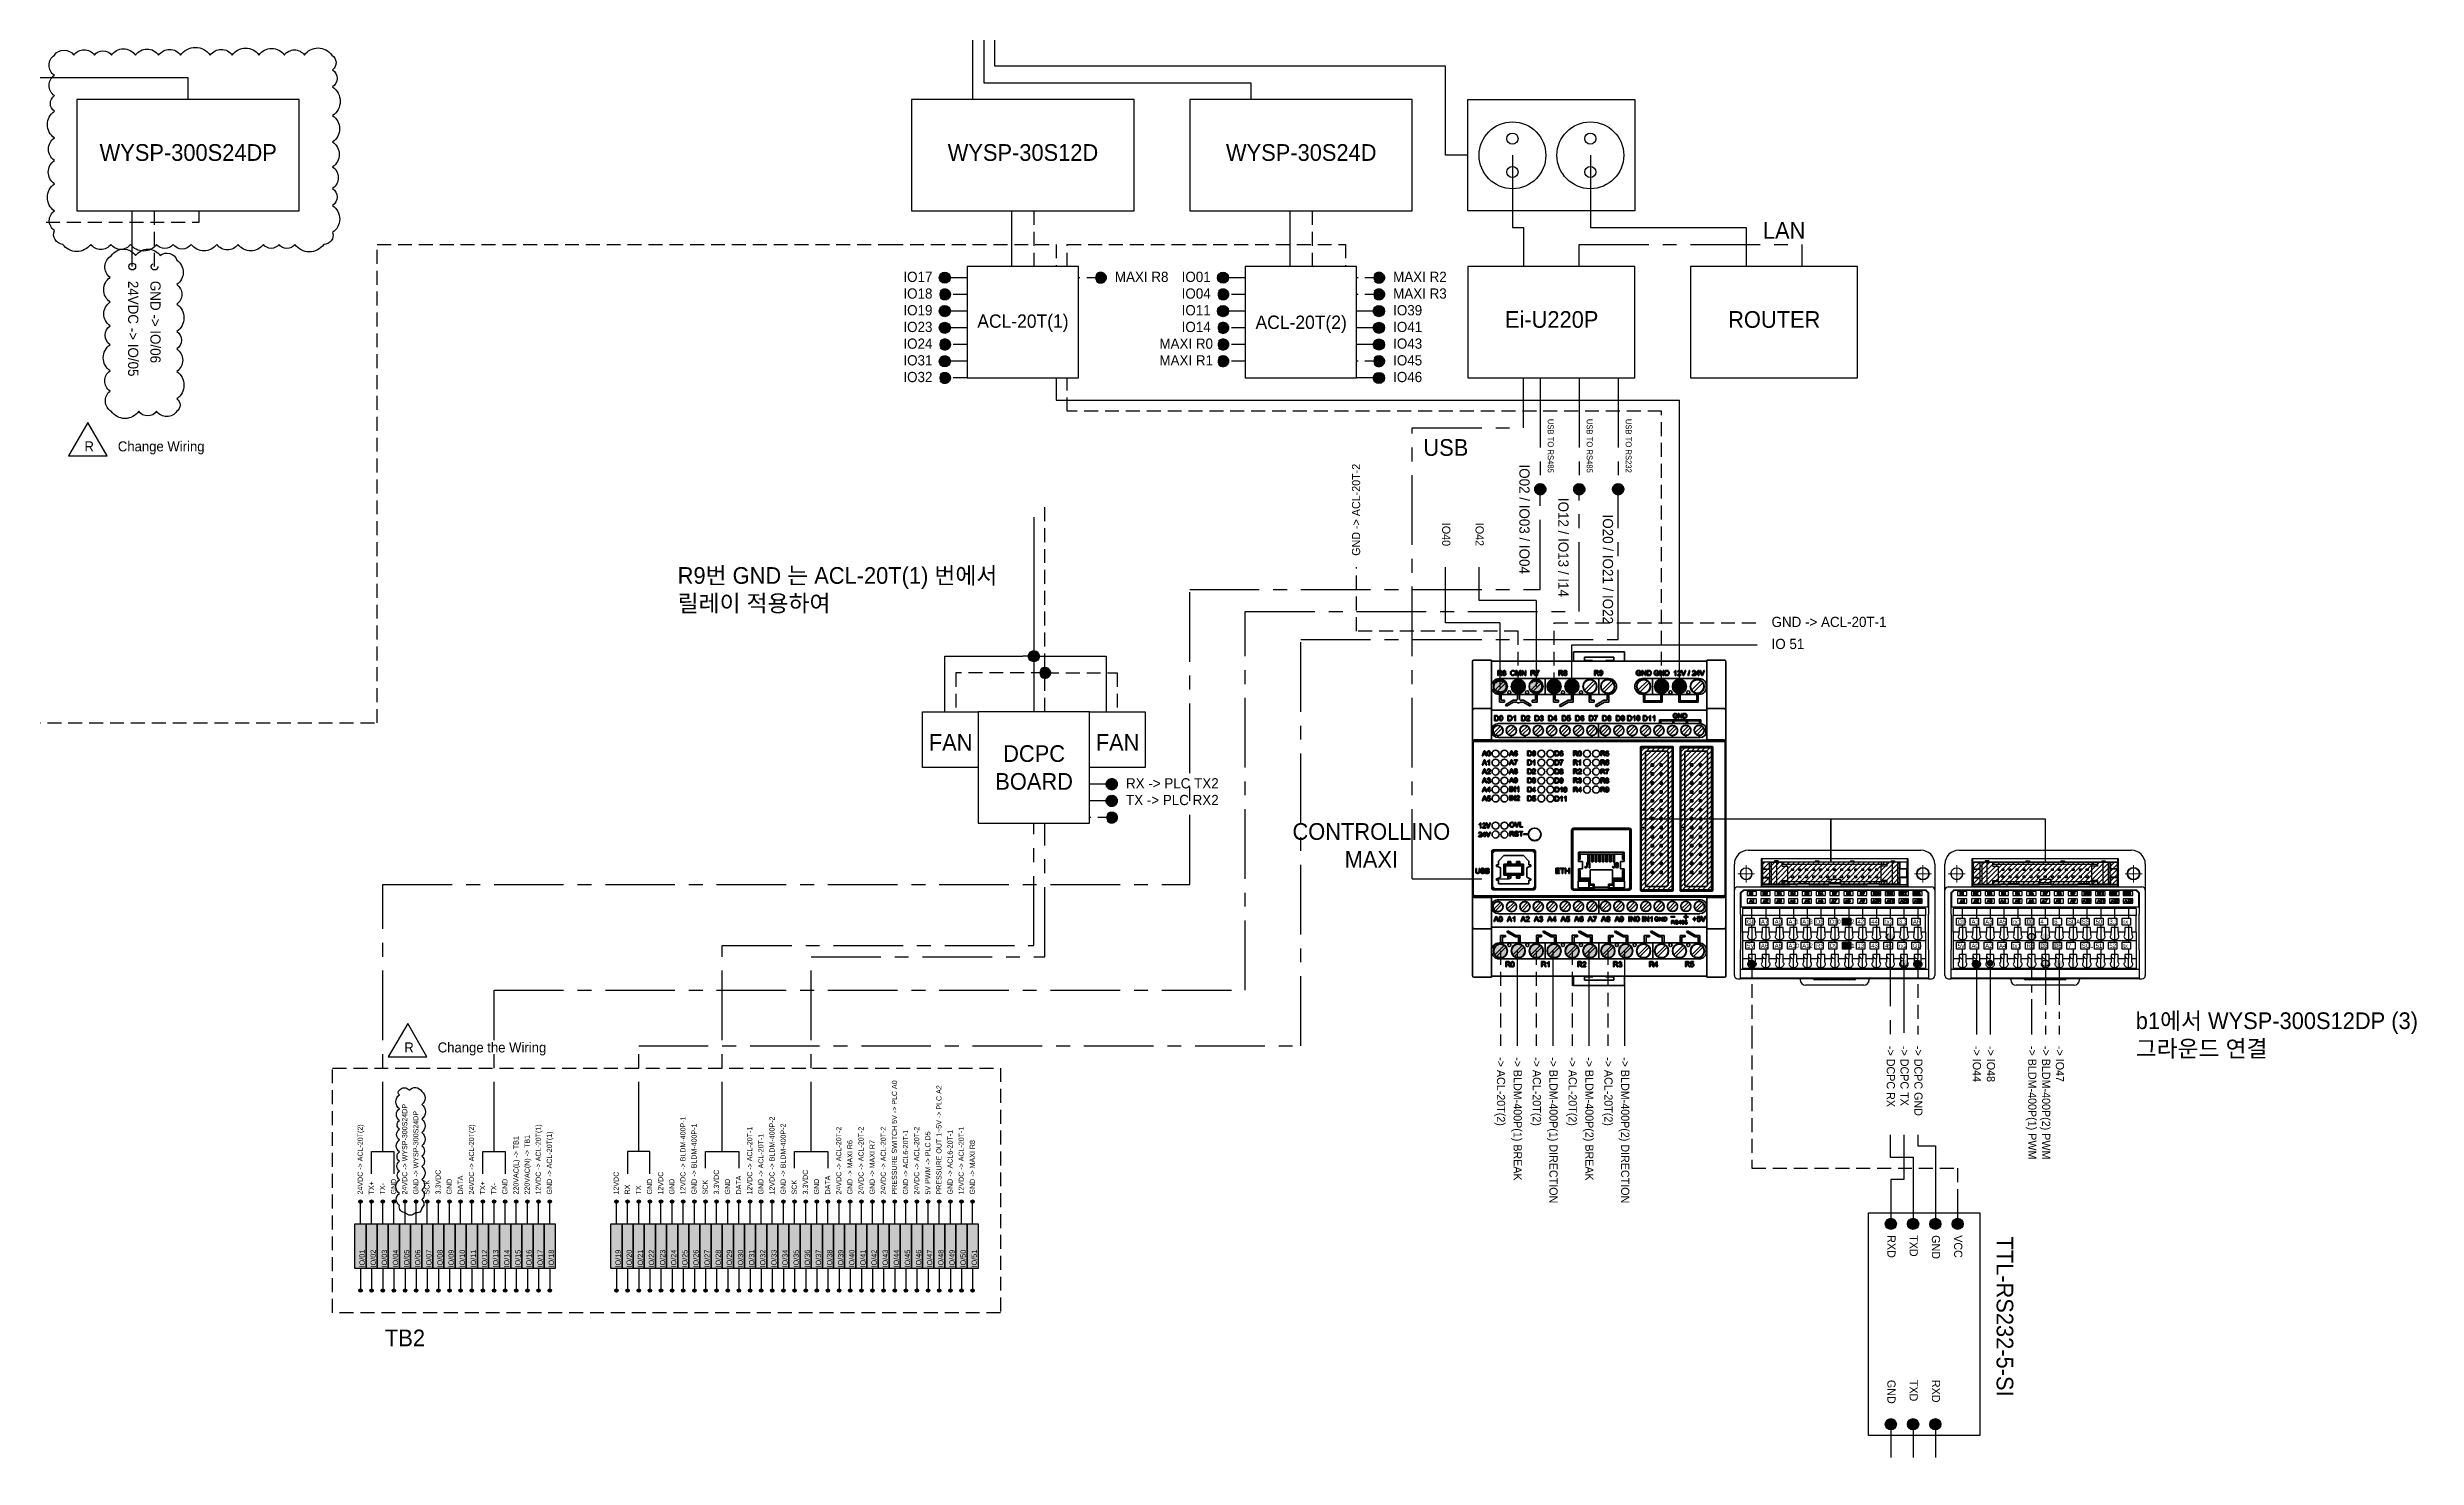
# Model space of a CAD drawing. Header units: millimetres. Extents: x 52 to 3850, y 79 to 1546.
# Drawn here: x 582 to 1646, y 640 to 1273 of the extents above; entities that cross this region are included whole.
import ezdxf
from ezdxf.enums import TextEntityAlignment as Align

# ---------------------------------------------------------------- set-up
doc = ezdxf.new("R2010")
doc.units = ezdxf.units.MM
doc.header["$LTSCALE"] = 25
for name, pattern in [('CENTER', [2, 1.25, -0.25, 0.25, -0.25]), ('CENTER2', [1.125, 0.75, -0.125, 0.125, -0.125]), ('HIDDEN', [0.375, 0.25, -0.125])]:
    doc.linetypes.add(name, pattern=pattern)
for name, color, linetype in [('00-Revision', 6, 'Continuous'), ('Power_12V', 50, 'Continuous'), ('Power_220V', 243, 'Continuous'), ('Power_24V', 40, 'Continuous'), ('Power_3.3V', 1, 'Continuous'), ('Power_5V', 6, 'Continuous'), ('Power_GND', 7, 'HIDDEN'), ('Wire_Communication', 140, 'CENTER'), ('Wire_io', 3, 'Continuous'), ('Wire_PWM', 10, 'CENTER2')]:
    doc.layers.add(name, color=color, linetype=linetype)
for name, color, linetype, lineweight in [('BOM', 7, 'Continuous', 25), ('Border', 7, 'Continuous', 25), ('Terminal_Communication', 140, 'Continuous', 25), ('Terminal_GND', 253, 'Continuous', 25), ('Terminal_IO', 3, 'Continuous', 25), ('Terminal_Power', 1, 'Continuous', 25), ('Visible', 7, 'Continuous', 50), ('Wire_Analog 5V', 210, 'Continuous', 25), ('Z_OM_CENTER', 4, 'CENTER', 13), ('Z_OM_OUTLINE', 7, 'Continuous', 30)]:
    doc.layers.add(name, color=color, linetype=linetype, lineweight=lineweight)
doc.styles.add('FusionTitle', font='arial.ttf')
doc.styles.add('STD', font='Gulim.ttf', dxfattribs={"height": 15})
pattern_1 = [(45, (-756.7967, 555), (-1.122532, 1.122532), [])]
pattern_2 = [(45, (-3405, 875), (-1.122532, 1.122532), [])]

# ---------------------------------------------------------------- blocks, each defined once
blk = doc.blocks.new('ISO_A3_SHEET')
at = {"layer": 'Border'}
for p, q in [((65, 292), (65, 287)), ((115, 292), (115, 287)), ((165, 292), (165, 287)), ((215, 292), (215, 282)), ((265, 292), (265, 287)), ((315, 292), (315, 287)), ((365, 292), (365, 287)), ((410, 287), (20, 287)), ((20, 287), (20, 10)), ((410, 287), (410, 10)), ((15, 244.16666), (20, 244.16666)), ((415, 244.16666), (410, 244.16666)), ((15, 196.33333), (20, 196.33333)), ((415, 196.33333), (410, 196.33333)), ((15, 148.5), (25, 148.5)), ((415, 148.5), (405, 148.5)), ((15, 100.66667), (20, 100.66667)), ((415, 100.66667), (410, 100.66667)), ((15, 52.83334), (20, 52.83334)), ((415, 52.83334), (410, 52.83334)), ((215, 5), (215, 15)), ((20, 10), (410, 10)), ((65, 5), (65, 10)), ((115, 5), (115, 10)), ((165, 5), (165, 10)), ((265, 5), (265, 10)), ((315, 5), (315, 10)), ((365, 5), (365, 10))]:
    blk.add_line(p, q, dxfattribs=at)
at = {"layer": 'Defpoints'}
for p, q in [((15, 297), (0, 297)), ((0, 297), (0, 282)), ((420, 297), (405, 297)), ((420, 282), (420, 297)), ((0, 15), (0, 0)), ((420, 0), (420, 15)), ((0, 0), (15, 0)), ((405, 0), (420, 0))]:
    blk.add_line(p, q, dxfattribs=at)
at = {"layer": 'Border', "style": 'FusionTitle'}
for s, p in [('1', (40, 289.5)), ('2', (90, 289.5)), ('3', (140, 289.5)), ('4', (190, 289.5)), ('5', (240, 289.5)), ('6', (290, 289.5)), ('7', (340, 289.5)), ('8', (390, 289.5)), ('A', (17.5, 268.08333)), ('A', (412.5, 268.08333)), ('B', (17.5, 220.25)), ('B', (412.5, 220.25)), ('C', (17.5, 172.41667)), ('C', (412.5, 172.41667)), ('D', (17.5, 124.58334)), ('D', (412.5, 124.58334)), ('E', (17.5, 76.75001)), ('E', (412.5, 76.75001)), ('F', (17.5, 28.91668)), ('F', (412.5, 28.91668)), ('1', (40, 7.5)), ('2', (90, 7.5)), ('3', (140, 7.5)), ('4', (190, 7.5)), ('5', (240, 7.5)), ('6', (290, 7.5)), ('7', (340, 7.5)), ('8', (390, 7.5))]:
    blk.add_text(s, height=2.5, dxfattribs=at).set_placement(p, align=Align.MIDDLE)

msp = doc.modelspace()

# ---------------------------------------------------------------- hatches: boundary and pattern name
at = {"layer": 'BOM', "true_color": 0xc8c92d}
h = msp.add_hatch(color=52, dxfattribs=at)
h.dxf.hatch_style = 1
edge = h.paths.add_edge_path()
edge.add_arc((1410, 745), 2.5, 0, 360)
h = msp.add_hatch(color=52, dxfattribs=at)
h.dxf.hatch_style = 1
edge = h.paths.add_edge_path()
edge.add_arc((1420, 745), 2.5, 0, 360)
h = msp.add_hatch(color=52, dxfattribs=at)
h.dxf.hatch_style = 1
edge = h.paths.add_edge_path()
edge.add_arc((1430, 745), 2.5, 0, 360)
h = msp.add_hatch(color=52, dxfattribs=at)
h.dxf.hatch_style = 1
edge = h.paths.add_edge_path()
edge.add_arc((1440, 745), 2.5, 0, 360)
h = msp.add_hatch(color=52, dxfattribs=at)
h.dxf.hatch_style = 1
edge = h.paths.add_edge_path()
edge.add_arc((1410, 655), 2.5, 0, 360)
h = msp.add_hatch(color=52, dxfattribs=at)
h.dxf.hatch_style = 1
edge = h.paths.add_edge_path()
edge.add_arc((1420, 655), 2.5, 0, 360)
h = msp.add_hatch(color=52, dxfattribs=at)
h.dxf.hatch_style = 1
edge = h.paths.add_edge_path()
edge.add_arc((1430, 655), 2.5, 0, 360)
at = {"layer": 'Power_12V'}
h = msp.add_hatch(color=256, dxfattribs=at)
h.dxf.hatch_style = 1
edge = h.paths.add_edge_path()
edge.add_arc((985, 1170), 2.5, 0, 360)
h = msp.add_hatch(color=256, dxfattribs=at)
h.dxf.hatch_style = 1
edge = h.paths.add_edge_path()
edge.add_arc((985, 1155), 2.5, 0, 360)
h = msp.add_hatch(color=256, dxfattribs=at)
h.dxf.hatch_style = 1
edge = h.paths.add_edge_path()
edge.add_arc((985, 1147.5), 2.5, 0, 360)
h = msp.add_hatch(color=256, dxfattribs=at)
h.dxf.hatch_style = 1
edge = h.paths.add_edge_path()
edge.add_arc((985, 1132.5), 2.5, 0, 360)
h = msp.add_hatch(color=256, dxfattribs=at)
h.dxf.hatch_style = 1
edge = h.paths.add_edge_path()
edge.add_arc((1025, 1000), 2.5, 0, 360)
h = msp.add_hatch(color=256, dxfattribs=at)
h.dxf.hatch_style = 1
edge = h.paths.add_edge_path()
edge.add_arc((1315, 986.4), 3.16, 0, 360)
h = msp.add_hatch(dxfattribs=at)
h.set_pattern_fill('ANSI31', color=6, scale=0.5)
h.set_pattern_definition(pattern_2)
h.paths.add_polyline_path([(1352.3, 907.6), (1413.9, 907.6), (1413.9, 897.6), (1352.3, 897.6)])
h = msp.add_hatch(dxfattribs=at)
h.set_pattern_fill('ANSI31', color=3, scale=0.5)
h.set_pattern_definition(pattern_2)
h.paths.add_polyline_path([(1446.9, 907.5), (1511.7, 907.5), (1511.7, 897.4), (1446.9, 897.4)])
h = msp.add_hatch(color=256, dxfattribs=at)
h.dxf.hatch_style = 1
h.paths.add_polyline_path([(741.8, 755, 1), (743.2, 755, 1)])
h = msp.add_hatch(color=256, dxfattribs=at)
h.dxf.hatch_style = 1
h.paths.add_polyline_path([(801.8, 755, 1), (803.2, 755, 1)])
h = msp.add_hatch(color=256, dxfattribs=at)
h.dxf.hatch_style = 1
h.paths.add_polyline_path([(836.8, 755, 1), (838.2, 755, 1)])
h = msp.add_hatch(color=256, dxfattribs=at)
h.dxf.hatch_style = 1
h.paths.add_polyline_path([(856.8, 755, 1), (858.2, 755, 1)])
h = msp.add_hatch(color=256, dxfattribs=at)
h.dxf.hatch_style = 1
h.paths.add_polyline_path([(866.8, 755, 1), (868.2, 755, 1)])
h = msp.add_hatch(color=256, dxfattribs=at)
h.dxf.hatch_style = 1
h.paths.add_polyline_path([(896.8, 755, 1), (898.2, 755, 1)])
h = msp.add_hatch(color=256, dxfattribs=at)
h.dxf.hatch_style = 1
h.paths.add_polyline_path([(906.8, 755, 1), (908.2, 755, 1)])
h = msp.add_hatch(color=256, dxfattribs=at)
h.dxf.hatch_style = 1
h.paths.add_polyline_path([(743.2, 715, 1), (741.8, 715, 1)])
h = msp.add_hatch(color=256, dxfattribs=at)
h.dxf.hatch_style = 1
h.paths.add_polyline_path([(803.2, 715, 1), (801.8, 715, 1)])
h = msp.add_hatch(color=256, dxfattribs=at)
h.dxf.hatch_style = 1
h.paths.add_polyline_path([(838.2, 715, 1), (836.8, 715, 1)])
h = msp.add_hatch(color=256, dxfattribs=at)
h.dxf.hatch_style = 1
h.paths.add_polyline_path([(858.2, 715, 1), (856.8, 715, 1)])
h = msp.add_hatch(color=256, dxfattribs=at)
h.dxf.hatch_style = 1
h.paths.add_polyline_path([(868.2, 715, 1), (866.8, 715, 1)])
h = msp.add_hatch(color=256, dxfattribs=at)
h.dxf.hatch_style = 1
h.paths.add_polyline_path([(898.2, 715, 1), (896.8, 715, 1)])
h = msp.add_hatch(color=256, dxfattribs=at)
h.dxf.hatch_style = 1
h.paths.add_polyline_path([(908.2, 715, 1), (906.8, 715, 1)])
at = {"layer": 'Power_220V'}
h = msp.add_hatch(color=256, dxfattribs=at)
h.dxf.hatch_style = 1
h.paths.add_polyline_path([(791.8, 755, 1), (793.2, 755, 1)])
h = msp.add_hatch(color=256, dxfattribs=at)
h.dxf.hatch_style = 1
h.paths.add_polyline_path([(796.8, 755, 1), (798.2, 755, 1)])
h = msp.add_hatch(color=256, dxfattribs=at)
h.dxf.hatch_style = 1
h.paths.add_polyline_path([(793.2, 715, 1), (791.8, 715, 1)])
h = msp.add_hatch(color=256, dxfattribs=at)
h.dxf.hatch_style = 1
h.paths.add_polyline_path([(798.2, 715, 1), (796.8, 715, 1)])
at = {"layer": 'Power_24V'}
h = msp.add_hatch(dxfattribs=at)
h.set_pattern_fill('ANGLE', color=256)
h.set_pattern_definition([(0, (0, 0), (0, 6.985), [5.08, -1.905]), (90, (0, 0), (-6.985, 4e-16), [5.08, -1.905])])
edge = h.paths.add_edge_path()
edge.add_arc((620, 1175), 1.5, 0, 360)
h = msp.add_hatch(color=256, dxfattribs=at)
h.dxf.hatch_style = 1
edge = h.paths.add_edge_path()
edge.add_arc((1110, 1170), 2.5, 0, 360)
h = msp.add_hatch(color=256, dxfattribs=at)
h.dxf.hatch_style = 1
edge = h.paths.add_edge_path()
edge.add_arc((1110, 1155), 2.5, 0, 360)
h = msp.add_hatch(color=256, dxfattribs=at)
h.dxf.hatch_style = 1
edge = h.paths.add_edge_path()
edge.add_arc((1180, 1155), 2.5, 0, 360)
h = msp.add_hatch(color=256, dxfattribs=at)
h.dxf.hatch_style = 1
edge = h.paths.add_edge_path()
edge.add_arc((1180, 1147.5), 2.5, 0, 360)
h = msp.add_hatch(color=256, dxfattribs=at)
h.dxf.hatch_style = 1
edge = h.paths.add_edge_path()
edge.add_arc((1180, 1140), 2.5, 0, 360)
h = msp.add_hatch(color=256, dxfattribs=at)
h.dxf.hatch_style = 1
edge = h.paths.add_edge_path()
edge.add_arc((1180, 1125), 2.5, 0, 360)
h = msp.add_hatch(color=256, dxfattribs=at)
h.dxf.hatch_style = 1
h.paths.add_polyline_path([(721.8, 755, 1), (723.2, 755, 1)])
h = msp.add_hatch(color=256, dxfattribs=at)
h.dxf.hatch_style = 1
h.paths.add_polyline_path([(771.8, 755, 1), (773.2, 755, 1)])
h = msp.add_hatch(color=256, dxfattribs=at)
h.dxf.hatch_style = 1
h.paths.add_polyline_path([(936.7, 755, 1), (938.2, 755, 1)])
h = msp.add_hatch(color=256, dxfattribs=at)
h.dxf.hatch_style = 1
h.paths.add_polyline_path([(946.8, 755, 1), (948.2, 755, 1)])
h = msp.add_hatch(color=256, dxfattribs=at)
h.dxf.hatch_style = 1
h.paths.add_polyline_path([(956.8, 755, 1), (958.2, 755, 1)])
h = msp.add_hatch(color=256, dxfattribs=at)
h.dxf.hatch_style = 1
h.paths.add_polyline_path([(971.8, 755, 1), (973.2, 755, 1)])
h = msp.add_hatch(color=256, dxfattribs=at)
h.dxf.hatch_style = 1
h.paths.add_polyline_path([(991.7, 755, 1), (993.2, 755, 1)])
h = msp.add_hatch(color=256, dxfattribs=at)
h.dxf.hatch_style = 1
h.paths.add_polyline_path([(723.2, 715, 1), (721.8, 715, 1)])
h = msp.add_hatch(color=256, dxfattribs=at)
h.dxf.hatch_style = 1
h.paths.add_polyline_path([(773.2, 715, 1), (771.8, 715, 1)])
h = msp.add_hatch(color=256, dxfattribs=at)
h.dxf.hatch_style = 1
h.paths.add_polyline_path([(938.2, 715, 1), (936.7, 715, 1)])
h = msp.add_hatch(color=256, dxfattribs=at)
h.dxf.hatch_style = 1
h.paths.add_polyline_path([(948.2, 715, 1), (946.8, 715, 1)])
h = msp.add_hatch(color=256, dxfattribs=at)
h.dxf.hatch_style = 1
h.paths.add_polyline_path([(958.2, 715, 1), (956.8, 715, 1)])
h = msp.add_hatch(color=256, dxfattribs=at)
h.dxf.hatch_style = 1
h.paths.add_polyline_path([(973.2, 715, 1), (971.8, 715, 1)])
h = msp.add_hatch(color=256, dxfattribs=at)
h.dxf.hatch_style = 1
h.paths.add_polyline_path([(993.2, 715, 1), (991.7, 715, 1)])
at = {"layer": 'Power_3.3V'}
h = msp.add_hatch(color=256, dxfattribs=at)
h.dxf.hatch_style = 1
h.paths.add_polyline_path([(756.8, 755, 1), (758.2, 755, 1)])
h = msp.add_hatch(color=256, dxfattribs=at)
h.dxf.hatch_style = 1
h.paths.add_polyline_path([(881.7, 755, 1), (883.2, 755, 1)])
h = msp.add_hatch(color=256, dxfattribs=at)
h.dxf.hatch_style = 1
h.paths.add_polyline_path([(921.8, 755, 1), (923.2, 755, 1)])
h = msp.add_hatch(color=256, dxfattribs=at)
h.dxf.hatch_style = 1
h.paths.add_polyline_path([(758.2, 715, 1), (756.8, 715, 1)])
h = msp.add_hatch(color=256, dxfattribs=at)
h.dxf.hatch_style = 1
h.paths.add_polyline_path([(883.2, 715, 1), (881.7, 715, 1)])
h = msp.add_hatch(color=256, dxfattribs=at)
h.dxf.hatch_style = 1
h.paths.add_polyline_path([(923.2, 715, 1), (921.8, 715, 1)])
at = {"layer": 'Power_5V', "linetype": 'HIDDEN'}
h = msp.add_hatch(color=256, dxfattribs=at)
h.dxf.hatch_style = 1
edge = h.paths.add_edge_path()
edge.add_arc((1347.6, 862.1), 1.5, 0, 360)
at = {"layer": 'Power_GND'}
h = msp.add_hatch(dxfattribs=at)
h.set_pattern_fill('ANGLE', color=256)
h.set_pattern_definition([(0, (5, 0), (0, 6.985), [5.08, -1.905]), (90, (5, 0), (-6.985, 4e-16), [5.08, -1.905])])
edge = h.paths.add_edge_path()
edge.add_arc((630, 1175), 1.5, 0, 360)
h = msp.add_hatch(color=256, dxfattribs=at)
h.dxf.hatch_style = 1
edge = h.paths.add_edge_path()
edge.add_arc((1055, 1170), 2.5, 0, 360)
h = msp.add_hatch(color=256, dxfattribs=at)
h.dxf.hatch_style = 1
edge = h.paths.add_edge_path()
edge.add_arc((1180, 1170), 2.5, 0, 360)
h = msp.add_hatch(color=256, dxfattribs=at)
h.dxf.hatch_style = 1
edge = h.paths.add_edge_path()
edge.add_arc((985, 1162.5), 2.5, 0, 360)
h = msp.add_hatch(color=256, dxfattribs=at)
h.dxf.hatch_style = 1
edge = h.paths.add_edge_path()
edge.add_arc((1110, 1162.5), 2.5, 0, 360)
h = msp.add_hatch(color=256, dxfattribs=at)
h.dxf.hatch_style = 1
edge = h.paths.add_edge_path()
edge.add_arc((1180, 1162.5), 2.5, 0, 360)
h = msp.add_hatch(color=256, dxfattribs=at)
h.dxf.hatch_style = 1
edge = h.paths.add_edge_path()
edge.add_arc((1110, 1147.5), 2.5, 0, 360)
h = msp.add_hatch(color=256, dxfattribs=at)
h.dxf.hatch_style = 1
edge = h.paths.add_edge_path()
edge.add_arc((985, 1140), 2.5, 0, 360)
h = msp.add_hatch(color=256, dxfattribs=at)
h.dxf.hatch_style = 1
edge = h.paths.add_edge_path()
edge.add_arc((1110, 1140), 2.5, 0, 360)
h = msp.add_hatch(color=256, dxfattribs=at)
h.dxf.hatch_style = 1
edge = h.paths.add_edge_path()
edge.add_arc((1110, 1132.5), 2.5, 0, 360)
h = msp.add_hatch(color=256, dxfattribs=at)
h.dxf.hatch_style = 1
edge = h.paths.add_edge_path()
edge.add_arc((1180, 1132.5), 2.5, 0, 360)
h = msp.add_hatch(color=256, dxfattribs=at)
h.dxf.hatch_style = 1
edge = h.paths.add_edge_path()
edge.add_arc((985, 1125), 2.5, 0, 360)
h = msp.add_hatch(color=256, dxfattribs=at)
h.dxf.hatch_style = 1
edge = h.paths.add_edge_path()
edge.add_arc((1030, 992.5), 2.5, 0, 360)
h = msp.add_hatch(color=256, dxfattribs=at)
h.dxf.hatch_style = 1
edge = h.paths.add_edge_path()
edge.add_arc((1242.6, 986.4), 3, 0, 360)
h = msp.add_hatch(color=256, dxfattribs=at)
h.dxf.hatch_style = 1
edge = h.paths.add_edge_path()
edge.add_arc((1258.7, 986.4), 3, 0, 360)
h = msp.add_hatch(color=256, dxfattribs=at)
h.dxf.hatch_style = 1
edge = h.paths.add_edge_path()
edge.add_arc((1307, 986.4), 3.16, 0, 360)
h = msp.add_hatch(color=256, dxfattribs=at)
h.dxf.hatch_style = 1
edge = h.paths.add_edge_path()
edge.add_arc((1060, 927.5), 2.5, 0, 360)
h = msp.add_hatch(color=256, dxfattribs=at)
h.dxf.hatch_style = 1
edge = h.paths.add_edge_path()
edge.add_arc((1234.6, 867.6), 3.16, 0, 360)
edge = h.paths.add_edge_path()
edge.add_arc((1250.7, 867.6), 3.16, 0, 360)
edge = h.paths.add_edge_path()
edge.add_arc((1266.8, 867.6), 3.16, 0, 360)
edge = h.paths.add_edge_path()
edge.add_arc((1282.9, 867.6), 3.16, 0, 360)
at = {"layer": 'Power_GND', "linetype": 'HIDDEN'}
h = msp.add_hatch(color=256, dxfattribs=at)
edge = h.paths.add_edge_path()
edge.add_arc((1422.1, 862.1), 1.5, 0, 360)
at = {"layer": 'Terminal_Communication'}
h = msp.add_hatch(color=256, dxfattribs=at)
h.dxf.hatch_style = 1
h.paths.add_polyline_path([(726.8, 755, 1), (728.2, 755, 1)])
h = msp.add_hatch(color=256, dxfattribs=at)
h.dxf.hatch_style = 1
h.paths.add_polyline_path([(731.8, 755, 1), (733.2, 755, 1)])
h = msp.add_hatch(color=256, dxfattribs=at)
h.dxf.hatch_style = 1
h.paths.add_polyline_path([(751.8, 755, 1), (753.2, 755, 1)])
h = msp.add_hatch(color=256, dxfattribs=at)
h.dxf.hatch_style = 1
h.paths.add_polyline_path([(766.8, 755, 1), (768.2, 755, 1)])
h = msp.add_hatch(color=256, dxfattribs=at)
h.dxf.hatch_style = 1
h.paths.add_polyline_path([(776.8, 755, 1), (778.2, 755, 1)])
h = msp.add_hatch(color=256, dxfattribs=at)
h.dxf.hatch_style = 1
h.paths.add_polyline_path([(781.8, 755, 1), (783.2, 755, 1)])
h = msp.add_hatch(color=256, dxfattribs=at)
h.dxf.hatch_style = 1
h.paths.add_polyline_path([(841.8, 755, 1), (843.2, 755, 1)])
h = msp.add_hatch(color=256, dxfattribs=at)
h.dxf.hatch_style = 1
h.paths.add_polyline_path([(846.8, 755, 1), (848.2, 755, 1)])
h = msp.add_hatch(color=256, dxfattribs=at)
h.dxf.hatch_style = 1
h.paths.add_polyline_path([(876.8, 755, 1), (878.2, 755, 1)])
h = msp.add_hatch(color=256, dxfattribs=at)
h.dxf.hatch_style = 1
h.paths.add_polyline_path([(891.8, 755, 1), (893.2, 755, 1)])
h = msp.add_hatch(color=256, dxfattribs=at)
h.dxf.hatch_style = 1
h.paths.add_polyline_path([(916.8, 755, 1), (918.2, 755, 1)])
h = msp.add_hatch(color=256, dxfattribs=at)
h.dxf.hatch_style = 1
h.paths.add_polyline_path([(931.8, 755, 1), (933.2, 755, 1)])
h = msp.add_hatch(color=256, dxfattribs=at)
h.dxf.hatch_style = 1
h.paths.add_polyline_path([(961.8, 755, 1), (963.2, 755, 1)])
h = msp.add_hatch(color=256, dxfattribs=at)
h.dxf.hatch_style = 1
h.paths.add_polyline_path([(976.8, 755, 1), (978.2, 755, 1)])
h = msp.add_hatch(color=256, dxfattribs=at)
h.dxf.hatch_style = 1
h.paths.add_polyline_path([(981.8, 755, 1), (983.2, 755, 1)])
at = {"layer": 'Terminal_Communication', "transparency": 33554684}
h = msp.add_hatch(color=256, dxfattribs=at)
h.dxf.hatch_style = 1
h.paths.add_polyline_path([(730, 745), (725, 745), (725, 725), (730, 725)])
at = {"layer": 'Terminal_Communication', "transparency": 33554681}
h = msp.add_hatch(color=256, dxfattribs=at)
h.dxf.hatch_style = 1
h.paths.add_polyline_path([(735, 745), (730, 745), (730, 725), (735, 725)])
at = {"layer": 'Terminal_Communication', "transparency": 33554684}
h = msp.add_hatch(color=256, dxfattribs=at)
h.dxf.hatch_style = 1
h.paths.add_polyline_path([(755, 745), (750, 745), (750, 725), (755, 725)])
h = msp.add_hatch(color=256, dxfattribs=at)
h.dxf.hatch_style = 1
h.paths.add_polyline_path([(770, 745), (765, 745), (765, 725), (770, 725)])
h = msp.add_hatch(color=256, dxfattribs=at)
h.dxf.hatch_style = 1
h.paths.add_polyline_path([(780, 745), (775, 745), (775, 725), (780, 725)])
h = msp.add_hatch(color=256, dxfattribs=at)
h.dxf.hatch_style = 1
h.paths.add_polyline_path([(785, 745), (780, 745), (780, 725), (785, 725)])
h = msp.add_hatch(color=256, dxfattribs=at)
h.dxf.hatch_style = 1
h.paths.add_polyline_path([(845, 745), (840, 745), (840, 725), (845, 725)])
h = msp.add_hatch(color=256, dxfattribs=at)
h.dxf.hatch_style = 1
h.paths.add_polyline_path([(850, 745), (845, 745), (845, 725), (850, 725)])
h = msp.add_hatch(color=256, dxfattribs=at)
h.dxf.hatch_style = 1
h.paths.add_polyline_path([(880, 745), (875, 745), (875, 725), (880, 725)])
h = msp.add_hatch(color=256, dxfattribs=at)
h.dxf.hatch_style = 1
h.paths.add_polyline_path([(895, 745), (890, 745), (890, 725), (895, 725)])
h = msp.add_hatch(color=256, dxfattribs=at)
h.dxf.hatch_style = 1
h.paths.add_polyline_path([(920, 745), (915, 745), (915, 725), (920, 725)])
h = msp.add_hatch(color=256, dxfattribs=at)
h.dxf.hatch_style = 1
h.paths.add_polyline_path([(935, 745), (930, 745), (930, 725), (935, 725)])
h = msp.add_hatch(color=256, dxfattribs=at)
h.dxf.hatch_style = 1
h.paths.add_polyline_path([(965, 745), (960, 745), (960, 725), (965, 725)])
h = msp.add_hatch(color=256, dxfattribs=at)
h.dxf.hatch_style = 1
h.paths.add_polyline_path([(980, 745), (975, 745), (975, 725), (980, 725)])
h = msp.add_hatch(color=256, dxfattribs=at)
h.dxf.hatch_style = 1
h.paths.add_polyline_path([(985, 745), (980, 745), (980, 725), (985, 725)])
at = {"layer": 'Terminal_Communication'}
h = msp.add_hatch(color=256, dxfattribs=at)
h.dxf.hatch_style = 1
h.paths.add_polyline_path([(728.2, 715, 1), (726.8, 715, 1)])
h = msp.add_hatch(color=256, dxfattribs=at)
h.dxf.hatch_style = 1
h.paths.add_polyline_path([(733.2, 715, 1), (731.8, 715, 1)])
h = msp.add_hatch(color=256, dxfattribs=at)
h.dxf.hatch_style = 1
h.paths.add_polyline_path([(753.2, 715, 1), (751.8, 715, 1)])
h = msp.add_hatch(color=256, dxfattribs=at)
h.dxf.hatch_style = 1
h.paths.add_polyline_path([(768.2, 715, 1), (766.8, 715, 1)])
h = msp.add_hatch(color=256, dxfattribs=at)
h.dxf.hatch_style = 1
h.paths.add_polyline_path([(778.2, 715, 1), (776.8, 715, 1)])
h = msp.add_hatch(color=256, dxfattribs=at)
h.dxf.hatch_style = 1
h.paths.add_polyline_path([(783.2, 715, 1), (781.8, 715, 1)])
h = msp.add_hatch(color=256, dxfattribs=at)
h.dxf.hatch_style = 1
h.paths.add_polyline_path([(843.2, 715, 1), (841.8, 715, 1)])
h = msp.add_hatch(color=256, dxfattribs=at)
h.dxf.hatch_style = 1
h.paths.add_polyline_path([(848.2, 715, 1), (846.8, 715, 1)])
h = msp.add_hatch(color=256, dxfattribs=at)
h.dxf.hatch_style = 1
h.paths.add_polyline_path([(878.2, 715, 1), (876.8, 715, 1)])
h = msp.add_hatch(color=256, dxfattribs=at)
h.dxf.hatch_style = 1
h.paths.add_polyline_path([(893.2, 715, 1), (891.8, 715, 1)])
h = msp.add_hatch(color=256, dxfattribs=at)
h.dxf.hatch_style = 1
h.paths.add_polyline_path([(918.2, 715, 1), (916.8, 715, 1)])
h = msp.add_hatch(color=256, dxfattribs=at)
h.dxf.hatch_style = 1
h.paths.add_polyline_path([(933.2, 715, 1), (931.8, 715, 1)])
h = msp.add_hatch(color=256, dxfattribs=at)
h.dxf.hatch_style = 1
h.paths.add_polyline_path([(963.2, 715, 1), (961.8, 715, 1)])
h = msp.add_hatch(color=256, dxfattribs=at)
h.dxf.hatch_style = 1
h.paths.add_polyline_path([(978.2, 715, 1), (976.8, 715, 1)])
h = msp.add_hatch(color=256, dxfattribs=at)
h.dxf.hatch_style = 1
h.paths.add_polyline_path([(983.2, 715, 1), (981.8, 715, 1)])
at = {"layer": 'Terminal_GND'}
h = msp.add_hatch(color=256, dxfattribs=at)
h.dxf.hatch_style = 1
h.paths.add_polyline_path([(736.8, 755, 1), (738.2, 755, 1)])
h = msp.add_hatch(color=256, dxfattribs=at)
h.dxf.hatch_style = 1
h.paths.add_polyline_path([(746.8, 755, 1), (748.2, 755, 1)])
h = msp.add_hatch(color=256, dxfattribs=at)
h.dxf.hatch_style = 1
h.paths.add_polyline_path([(761.8, 755, 1), (763.2, 755, 1)])
h = msp.add_hatch(color=256, dxfattribs=at)
h.dxf.hatch_style = 1
h.paths.add_polyline_path([(786.8, 755, 1), (788.2, 755, 1)])
h = msp.add_hatch(color=256, dxfattribs=at)
h.dxf.hatch_style = 1
h.paths.add_polyline_path([(806.8, 755, 1), (808.2, 755, 1)])
h = msp.add_hatch(color=256, dxfattribs=at)
h.dxf.hatch_style = 1
h.paths.add_polyline_path([(851.8, 755, 1), (853.2, 755, 1)])
h = msp.add_hatch(color=256, dxfattribs=at)
h.dxf.hatch_style = 1
h.paths.add_polyline_path([(861.7, 755, 1), (863.2, 755, 1)])
h = msp.add_hatch(color=256, dxfattribs=at)
h.dxf.hatch_style = 1
h.paths.add_polyline_path([(871.8, 755, 1), (873.2, 755, 1)])
h = msp.add_hatch(color=256, dxfattribs=at)
h.dxf.hatch_style = 1
h.paths.add_polyline_path([(886.8, 755, 1), (888.2, 755, 1)])
h = msp.add_hatch(color=256, dxfattribs=at)
h.dxf.hatch_style = 1
h.paths.add_polyline_path([(901.8, 755, 1), (903.2, 755, 1)])
h = msp.add_hatch(color=256, dxfattribs=at)
h.dxf.hatch_style = 1
h.paths.add_polyline_path([(911.8, 755, 1), (913.2, 755, 1)])
h = msp.add_hatch(color=256, dxfattribs=at)
h.dxf.hatch_style = 1
h.paths.add_polyline_path([(926.8, 755, 1), (928.2, 755, 1)])
h = msp.add_hatch(color=256, dxfattribs=at)
h.dxf.hatch_style = 1
h.paths.add_polyline_path([(941.8, 755, 1), (943.2, 755, 1)])
h = msp.add_hatch(color=256, dxfattribs=at)
h.dxf.hatch_style = 1
h.paths.add_polyline_path([(951.7, 755, 1), (953.2, 755, 1)])
h = msp.add_hatch(color=256, dxfattribs=at)
h.dxf.hatch_style = 1
h.paths.add_polyline_path([(966.8, 755, 1), (968.2, 755, 1)])
h = msp.add_hatch(color=256, dxfattribs=at)
h.dxf.hatch_style = 1
h.paths.add_polyline_path([(986.8, 755, 1), (988.2, 755, 1)])
h = msp.add_hatch(color=256, dxfattribs=at)
h.dxf.hatch_style = 1
h.paths.add_polyline_path([(996.8, 755, 1), (998.2, 755, 1)])
at = {"layer": 'Terminal_GND', "transparency": 33554681}
h = msp.add_hatch(color=256, dxfattribs=at)
h.dxf.hatch_style = 1
h.paths.add_polyline_path([(740, 745), (735, 745), (735, 725), (740, 725)])
h = msp.add_hatch(color=256, dxfattribs=at)
h.dxf.hatch_style = 1
h.paths.add_polyline_path([(750, 745), (745, 745), (745, 725), (750, 725)])
h = msp.add_hatch(color=256, dxfattribs=at)
h.dxf.hatch_style = 1
h.paths.add_polyline_path([(765, 745), (760, 745), (760, 725), (765, 725)])
h = msp.add_hatch(color=256, dxfattribs=at)
h.dxf.hatch_style = 1
h.paths.add_polyline_path([(790, 745), (785, 745), (785, 725), (790, 725)])
h = msp.add_hatch(color=256, dxfattribs=at)
h.dxf.hatch_style = 1
h.paths.add_polyline_path([(810, 745), (805, 745), (805, 725), (810, 725)])
h = msp.add_hatch(color=256, dxfattribs=at)
h.dxf.hatch_style = 1
h.paths.add_polyline_path([(855, 745), (850, 745), (850, 725), (855, 725)])
h = msp.add_hatch(color=256, dxfattribs=at)
h.dxf.hatch_style = 1
h.paths.add_polyline_path([(865, 745), (860, 745), (860, 725), (865, 725)])
h = msp.add_hatch(color=256, dxfattribs=at)
h.dxf.hatch_style = 1
h.paths.add_polyline_path([(875, 745), (870, 745), (870, 725), (875, 725)])
h = msp.add_hatch(color=256, dxfattribs=at)
h.dxf.hatch_style = 1
h.paths.add_polyline_path([(890, 745), (885, 745), (885, 725), (890, 725)])
h = msp.add_hatch(color=256, dxfattribs=at)
h.dxf.hatch_style = 1
h.paths.add_polyline_path([(905, 745), (900, 745), (900, 725), (905, 725)])
h = msp.add_hatch(color=256, dxfattribs=at)
h.dxf.hatch_style = 1
h.paths.add_polyline_path([(915, 745), (910, 745), (910, 725), (915, 725)])
h = msp.add_hatch(color=256, dxfattribs=at)
h.dxf.hatch_style = 1
h.paths.add_polyline_path([(930, 745), (925, 745), (925, 725), (930, 725)])
h = msp.add_hatch(color=256, dxfattribs=at)
h.dxf.hatch_style = 1
h.paths.add_polyline_path([(945, 745), (940, 745), (940, 725), (945, 725)])
h = msp.add_hatch(color=256, dxfattribs=at)
h.dxf.hatch_style = 1
h.paths.add_polyline_path([(955, 745), (950, 745), (950, 725), (955, 725)])
h = msp.add_hatch(color=256, dxfattribs=at)
h.dxf.hatch_style = 1
h.paths.add_polyline_path([(970, 745), (965, 745), (965, 725), (970, 725)])
h = msp.add_hatch(color=256, dxfattribs=at)
h.dxf.hatch_style = 1
h.paths.add_polyline_path([(990, 745), (985, 745), (985, 725), (990, 725)])
h = msp.add_hatch(color=256, dxfattribs=at)
h.dxf.hatch_style = 1
h.paths.add_polyline_path([(1000, 745), (995, 745), (995, 725), (1000, 725)])
at = {"layer": 'Terminal_GND'}
h = msp.add_hatch(color=256, dxfattribs=at)
h.dxf.hatch_style = 1
h.paths.add_polyline_path([(738.2, 715, 1), (736.8, 715, 1)])
h = msp.add_hatch(color=256, dxfattribs=at)
h.dxf.hatch_style = 1
h.paths.add_polyline_path([(748.2, 715, 1), (746.8, 715, 1)])
h = msp.add_hatch(color=256, dxfattribs=at)
h.dxf.hatch_style = 1
h.paths.add_polyline_path([(763.2, 715, 1), (761.8, 715, 1)])
h = msp.add_hatch(color=256, dxfattribs=at)
h.dxf.hatch_style = 1
h.paths.add_polyline_path([(788.2, 715, 1), (786.8, 715, 1)])
h = msp.add_hatch(color=256, dxfattribs=at)
h.dxf.hatch_style = 1
h.paths.add_polyline_path([(808.2, 715, 1), (806.8, 715, 1)])
h = msp.add_hatch(color=256, dxfattribs=at)
h.dxf.hatch_style = 1
h.paths.add_polyline_path([(853.2, 715, 1), (851.8, 715, 1)])
h = msp.add_hatch(color=256, dxfattribs=at)
h.dxf.hatch_style = 1
h.paths.add_polyline_path([(863.2, 715, 1), (861.7, 715, 1)])
h = msp.add_hatch(color=256, dxfattribs=at)
h.dxf.hatch_style = 1
h.paths.add_polyline_path([(873.2, 715, 1), (871.8, 715, 1)])
h = msp.add_hatch(color=256, dxfattribs=at)
h.dxf.hatch_style = 1
h.paths.add_polyline_path([(888.2, 715, 1), (886.8, 715, 1)])
h = msp.add_hatch(color=256, dxfattribs=at)
h.dxf.hatch_style = 1
h.paths.add_polyline_path([(903.2, 715, 1), (901.8, 715, 1)])
h = msp.add_hatch(color=256, dxfattribs=at)
h.dxf.hatch_style = 1
h.paths.add_polyline_path([(913.2, 715, 1), (911.8, 715, 1)])
h = msp.add_hatch(color=256, dxfattribs=at)
h.dxf.hatch_style = 1
h.paths.add_polyline_path([(928.2, 715, 1), (926.8, 715, 1)])
h = msp.add_hatch(color=256, dxfattribs=at)
h.dxf.hatch_style = 1
h.paths.add_polyline_path([(943.2, 715, 1), (941.8, 715, 1)])
h = msp.add_hatch(color=256, dxfattribs=at)
h.dxf.hatch_style = 1
h.paths.add_polyline_path([(953.2, 715, 1), (951.7, 715, 1)])
h = msp.add_hatch(color=256, dxfattribs=at)
h.dxf.hatch_style = 1
h.paths.add_polyline_path([(968.2, 715, 1), (966.8, 715, 1)])
h = msp.add_hatch(color=256, dxfattribs=at)
h.dxf.hatch_style = 1
h.paths.add_polyline_path([(988.2, 715, 1), (986.8, 715, 1)])
h = msp.add_hatch(color=256, dxfattribs=at)
h.dxf.hatch_style = 1
h.paths.add_polyline_path([(998.2, 715, 1), (996.8, 715, 1)])
at = {"layer": 'Terminal_IO', "linetype": 'HIDDEN'}
h = msp.add_hatch(color=256, dxfattribs=at)
h.dxf.hatch_style = 1
edge = h.paths.add_edge_path()
edge.add_arc((1234.6, 986.4), 2.5, 0, 360)
edge = h.paths.add_edge_path()
edge.add_arc((1250.6, 986.4), 2.5, 0, 360)
at = {"layer": 'Terminal_IO'}
h = msp.add_hatch(color=256, dxfattribs=at)
h.dxf.hatch_style = 1
edge = h.paths.add_edge_path()
edge.add_arc((1266.7, 986.4), 3, 0, 360)
h = msp.add_hatch(color=256, dxfattribs=at)
h.dxf.hatch_style = 1
edge = h.paths.add_edge_path()
edge.add_arc((1242.6, 867.6), 3.16, 0, 360)
edge = h.paths.add_edge_path()
edge.add_arc((1258.7, 867.6), 3.16, 0, 360)
edge = h.paths.add_edge_path()
edge.add_arc((1274.8, 867.6), 3.16, 0, 360)
edge = h.paths.add_edge_path()
edge.add_arc((1290.9, 867.6), 3.16, 0, 360)
at = {"layer": 'Terminal_Power'}
for points in [[(1388.3, 882.3), (1392, 882.3), (1392, 879.2), (1388.3, 879.2)], [(1388.3, 871.5), (1392, 871.5), (1392, 868.4), (1388.3, 868.4)]]:
    msp.add_hatch(color=256, dxfattribs=at).paths.add_polyline_path(points)
h = msp.add_hatch(color=256, dxfattribs=at)
h.paths.add_polyline_path([(1470.5, 882.3), (1474.2, 882.3), (1474.2, 879.2), (1470.5, 879.2)])
h.paths.add_polyline_path([(1476.7, 871.5), (1480.4, 871.5), (1480.4, 868.4), (1476.7, 868.4)])
h.paths.add_polyline_path([(1482.9, 871.5), (1486.6, 871.5), (1486.6, 868.4), (1482.9, 868.4)])
h = msp.add_hatch(color=256, dxfattribs=at)
edge = h.paths.add_edge_path()
edge.add_arc((1473.2, 874), 1.5, 0, 360)
edge = h.paths.add_edge_path()
edge.add_arc((1479.4, 862.1), 1.5, 0, 360)
h = msp.add_hatch(color=256, dxfattribs=at)
edge = h.paths.add_edge_path()
edge.add_arc((1479.4, 874), 1.5, 0, 360)
edge = h.paths.add_edge_path()
edge.add_arc((1485.6, 862.1), 1.5, 0, 360)
h = msp.add_hatch(color=256, dxfattribs=at)
h.dxf.hatch_style = 1
h.paths.add_polyline_path([(725, 745), (720, 745), (720, 725), (725, 725)])
h = msp.add_hatch(color=256, dxfattribs=at)
h.dxf.hatch_style = 1
h.paths.add_polyline_path([(745, 745), (740, 745), (740, 725), (745, 725)])
h = msp.add_hatch(color=256, dxfattribs=at)
h.dxf.hatch_style = 1
h.paths.add_polyline_path([(760, 745), (755, 745), (755, 725), (760, 725)])
h = msp.add_hatch(color=256, dxfattribs=at)
h.dxf.hatch_style = 1
h.paths.add_polyline_path([(775, 745), (770, 745), (770, 725), (775, 725)])
h = msp.add_hatch(color=256, dxfattribs=at)
h.dxf.hatch_style = 1
h.paths.add_polyline_path([(795, 745), (790, 745), (790, 725), (795, 725)])
h = msp.add_hatch(color=256, dxfattribs=at)
h.dxf.hatch_style = 1
h.paths.add_polyline_path([(800, 745), (795, 745), (795, 725), (800, 725)])
h = msp.add_hatch(color=256, dxfattribs=at)
h.dxf.hatch_style = 1
h.paths.add_polyline_path([(805, 745), (800, 745), (800, 725), (805, 725)])
h = msp.add_hatch(color=256, dxfattribs=at)
h.dxf.hatch_style = 1
h.paths.add_polyline_path([(840, 745), (835, 745), (835, 725), (840, 725)])
h = msp.add_hatch(color=256, dxfattribs=at)
h.dxf.hatch_style = 1
h.paths.add_polyline_path([(860, 745), (855, 745), (855, 725), (860, 725)])
h = msp.add_hatch(color=256, dxfattribs=at)
h.dxf.hatch_style = 1
h.paths.add_polyline_path([(870, 745), (865, 745), (865, 725), (870, 725)])
h = msp.add_hatch(color=256, dxfattribs=at)
h.dxf.hatch_style = 1
h.paths.add_polyline_path([(885, 745), (880, 745), (880, 725), (885, 725)])
h = msp.add_hatch(color=256, dxfattribs=at)
h.dxf.hatch_style = 1
h.paths.add_polyline_path([(900, 745), (895, 745), (895, 725), (900, 725)])
h = msp.add_hatch(color=256, dxfattribs=at)
h.dxf.hatch_style = 1
h.paths.add_polyline_path([(910, 745), (905, 745), (905, 725), (910, 725)])
h = msp.add_hatch(color=256, dxfattribs=at)
h.dxf.hatch_style = 1
h.paths.add_polyline_path([(925, 745), (920, 745), (920, 725), (925, 725)])
h = msp.add_hatch(color=256, dxfattribs=at)
h.dxf.hatch_style = 1
h.paths.add_polyline_path([(940, 745), (935, 745), (935, 725), (940, 725)])
h = msp.add_hatch(color=256, dxfattribs=at)
h.dxf.hatch_style = 1
h.paths.add_polyline_path([(950, 745), (945, 745), (945, 725), (950, 725)])
h = msp.add_hatch(color=256, dxfattribs=at)
h.dxf.hatch_style = 1
h.paths.add_polyline_path([(960, 745), (955, 745), (955, 725), (960, 725)])
h = msp.add_hatch(color=256, dxfattribs=at)
h.dxf.hatch_style = 1
h.paths.add_polyline_path([(975, 745), (970, 745), (970, 725), (975, 725)])
h = msp.add_hatch(color=256, dxfattribs=at)
h.dxf.hatch_style = 1
h.paths.add_polyline_path([(995, 745), (990, 745), (990, 725), (995, 725)])
at = {"layer": 'Wire_Analog 5V', "linetype": 'HIDDEN'}
h = msp.add_hatch(color=256, dxfattribs=at)
edge = h.paths.add_edge_path()
edge.add_arc((1448.4, 862.1), 1.5, 0, 360)
h = msp.add_hatch(color=256, dxfattribs=at)
edge = h.paths.add_edge_path()
edge.add_arc((1454.6, 862.1), 1.5, 0, 360)
at = {"layer": 'Wire_Communication'}
h = msp.add_hatch(color=256, dxfattribs=at)
h.dxf.hatch_style = 1
edge = h.paths.add_edge_path()
edge.add_arc((1252.5, 1075), 2.5, 0, 360)
h = msp.add_hatch(color=256, dxfattribs=at)
h.dxf.hatch_style = 1
edge = h.paths.add_edge_path()
edge.add_arc((1270, 1075), 2.5, 0, 360)
h = msp.add_hatch(color=256, dxfattribs=at)
h.dxf.hatch_style = 1
edge = h.paths.add_edge_path()
edge.add_arc((1287.5, 1075), 2.5, 0, 360)
h = msp.add_hatch(color=256, dxfattribs=at)
h.dxf.hatch_style = 1
edge = h.paths.add_edge_path()
edge.add_arc((1060, 942.5), 2.5, 0, 360)
h = msp.add_hatch(color=256, dxfattribs=at)
h.dxf.hatch_style = 1
edge = h.paths.add_edge_path()
edge.add_arc((1060, 935), 2.5, 0, 360)
at = {"layer": 'Wire_Communication', "linetype": 'HIDDEN'}
h = msp.add_hatch(color=256, dxfattribs=at)
edge = h.paths.add_edge_path()
edge.add_arc((1409.7, 874), 1.5, 0, 360)
edge = h.paths.add_edge_path()
edge.add_arc((1415.9, 862.1), 1.5, 0, 360)
at = {"layer": 'Wire_io'}
h = msp.add_hatch(dxfattribs=at)
h.set_pattern_fill('ANSI31', color=6, scale=0.5)
h.set_pattern_definition(pattern_1)
h.paths.add_polyline_path([(1297.9, 958.9), (1311.8, 958.9), (1311.8, 895), (1297.9, 895)])
h = msp.add_hatch(dxfattribs=at)
h.set_pattern_fill('ANSI31', color=3, scale=0.5)
h.set_pattern_definition(pattern_1)
h.paths.add_polyline_path([(1315.6, 958.9), (1329.4, 958.9), (1329.4, 895), (1315.6, 895)])

# ---------------------------------------------------------------- linework, layer by layer
at = {"layer": '00-Revision', "color": 6}
msp.add_lwpolyline([(585, 1270, -0.520567), (593.7, 1270, -0.520567), (603, 1270, -0.520567), (610.6, 1270, -0.520567), (621.4, 1270, -0.520567), (631.8, 1270, -0.520567), (641.7, 1270, -0.520567), (655, 1270, -0.520567), (664.9, 1270, -0.520567), (676.9, 1270, -0.520567), (688.3, 1270, -0.520567), (697.3, 1270, -0.520567), (709.6, 1270, -0.520567), (710, 1263.4, -0.520567), (710, 1255.7, -0.520567), (710, 1242.8, -0.520567), (710, 1231, -0.520567), (710, 1219.8, -0.520567), (710, 1210.1, -0.520567), (710, 1202.4, -0.520567), (710, 1190.3, -0.520567), (706, 1185, -0.520567), (693, 1185, -0.520567), (685.9, 1185, -0.520567), (678.9, 1185, -0.520567), (667.5, 1185, -0.520567), (657.9, 1185, -0.520567), (646.5, 1185, -0.520567), (638.3, 1185, -0.520567), (630.9, 1185, -0.520567), (619.2, 1185, -0.520567), (610.4, 1185, -0.520567), (601.3, 1185, -0.520567), (588.8, 1185, -0.520567), (585, 1191.2, -0.520567), (585, 1200, -0.520567), (585, 1212.2, -0.520567), (585, 1222.7, -0.520567), (585, 1232.8, -0.520567), (585, 1244.8, -0.520567), (585, 1251.8, -0.520567), (585, 1260.9, -0.520567)], format="xyb", close=True, dxfattribs=at)
at = {"layer": '00-Revision'}
for points in [[(640, 1110, -0.520567), (630.9, 1110, -0.520567), (622.9, 1110, -0.520567), (610.5, 1110, -0.520567), (610, 1119.1, -0.520567), (610, 1128.2, -0.520567), (610, 1139.9, -0.520567), (610, 1148.4, -0.520567), (610, 1159.1, -0.520567), (610, 1170.1, -0.520567), (610.6, 1180, -0.520567), (621.5, 1180, -0.520567), (632.5, 1180, -0.520567), (640, 1177.9, -0.520567), (640, 1166.9, -0.520567), (640, 1158.1, -0.520567), (640, 1145.9, -0.520567), (640, 1138, -0.520567), (640, 1127.9, -0.520567), (640, 1115.6, -0.520567)], [(740, 805, -0.520567), (744.4, 805, -0.520567), (750, 804.5, -0.520567), (750, 798.6, -0.520567), (750, 792.1, -0.520567), (750, 786, -0.520567), (750, 780.1, -0.520567), (750, 775.4, -0.520567), (750, 770.7, -0.520567), (750, 765, -0.520567), (750, 760.2, -0.520567), (750, 755.9, -0.520567), (750, 752.1, -0.520567), (747.1, 750, -0.520567), (742.7, 750, -0.520567), (740, 753.3, -0.520567), (740, 758.7, -0.520567), (740, 764.8, -0.520567), (740, 768.7, -0.520567), (740, 773.1, -0.520567), (740, 777.3, -0.520567), (740, 782.7, -0.520567), (740, 787.5, -0.520567), (740, 791.5, -0.520567), (740, 796.7, -0.520567), (740, 803, -0.520567)]]:
    msp.add_lwpolyline(points, format="xyb", close=True, dxfattribs=at)
at = {"layer": '00-Revision', "color": 6}
for points in [[(600, 1105), (591.3, 1090), (608.7, 1090)], [(743.7, 835), (735, 820), (752.3, 820)]]:
    msp.add_lwpolyline(points, close=True, dxfattribs=at)
at = {"layer": 'BOM', "color": 52, "true_color": 0xc8c92d}
for p, q in [((1410, 760), (1410, 745)), ((1420, 760), (1420, 745)), ((1430, 760), (1430, 745)), ((1440, 760), (1440, 745)), ((1410, 655), (1410, 640)), ((1420, 655), (1420, 640)), ((1430, 655), (1430, 640))]:
    msp.add_line(p, q, dxfattribs=at)
at = {"layer": 'BOM'}
for points in [[(595, 1200), (695, 1200), (695, 1250), (595, 1250)], [(970, 1200), (1070, 1200), (1070, 1250), (970, 1250)], [(1095, 1200), (1195, 1200), (1195, 1250), (1095, 1250)], [(1220, 1250), (1295, 1250), (1295, 1200), (1220, 1200)], [(995, 1125), (1045, 1125), (1045, 1175), (995, 1175)], [(1120, 1125), (1170, 1125), (1170, 1175), (1120, 1175)], [(1220, 1125), (1295, 1125), (1295, 1175), (1220, 1175)], [(1320, 1125), (1395, 1125), (1395, 1175), (1320, 1175)], [(975, 975), (1000, 975), (1000, 950), (975, 950)], [(1000, 925), (1050, 925), (1050, 975), (1000, 975)], [(1050, 975), (1075, 975), (1075, 950), (1050, 950)], [(1400, 750), (1450, 750), (1450, 650), (1400, 650)]]:
    msp.add_lwpolyline(points, close=True, dxfattribs=at)
at = {"layer": 'BOM', "linetype": 'HIDDEN'}
msp.add_lwpolyline([(710, 815), (1010, 815), (1010, 705), (710, 705)], close=True, dxfattribs=at)
at = {"layer": 'BOM'}
for centre, radius in [((1240, 1225), 15), ((1240, 1232.5), 2.5), ((1275, 1225), 15), ((1275, 1232.5), 2.5), ((1240, 1217.5), 2.5), ((1275, 1217.5), 2.5)]:
    msp.add_circle(centre, radius, dxfattribs=at)
at = {"layer": 'BOM', "color": 52, "true_color": 0xc8c92d}
for centre in [(1410, 745), (1420, 745), (1430, 745), (1440, 745), (1410, 655), (1420, 655), (1430, 655)]:
    msp.add_circle(centre, 2.5, dxfattribs=at)
at = {"layer": 'Power_12V'}
for p, q in [((1015, 1200), (1015, 1175)), ((995, 1170), (985, 1170)), ((995, 1155), (985, 1155)), ((995, 1147.5), (985, 1147.5)), ((995, 1132.5), (985, 1132.5)), ((1035, 1125), (1035, 1115)), ((1035, 1115), (1315, 1115)), ((1315, 986.4), (1315, 1115)), ((1025, 1062.5), (1025, 1000)), ((985, 975), (985, 1000)), ((985, 1000), (1020, 1000)), ((1025, 1000), (1020, 1000)), ((1025, 1000), (1025, 975)), ((1025, 1000), (1057.5, 1000)), ((1057.5, 1000), (1057.5, 975)), ((742.5, 745), (742.5, 755)), ((802.5, 745), (802.5, 755)), ((837.5, 745), (837.5, 755)), ((857.5, 745), (857.5, 755)), ((867.5, 745), (867.5, 755)), ((897.5, 745), (897.5, 755)), ((907.5, 745), (907.5, 755)), ((742.5, 725), (742.5, 715)), ((802.5, 725), (802.5, 715)), ((837.5, 725), (837.5, 715)), ((857.5, 725), (857.5, 715)), ((867.5, 725), (867.5, 715)), ((897.5, 725), (897.5, 715)), ((907.5, 725), (907.5, 715))]:
    msp.add_line(p, q, dxfattribs=at)
for centre, radius in [((985, 1170), 2.5), ((985, 1155), 2.5), ((985, 1147.5), 2.5), ((985, 1132.5), 2.5), ((1025, 1000), 2.5), ((742.5, 755), 0.75), ((802.5, 755), 0.75), ((837.5, 755), 0.75), ((857.5, 755), 0.75), ((867.5, 755), 0.75), ((897.5, 755), 0.75), ((907.5, 755), 0.75), ((742.5, 715), 0.75), ((802.5, 715), 0.75), ((837.5, 715), 0.75), ((857.5, 715), 0.75), ((867.5, 715), 0.75), ((897.5, 715), 0.75), ((907.5, 715), 0.75)]:
    msp.add_circle(centre, radius, dxfattribs=at)
at = {"layer": 'Power_220V'}
for p, q in [((997.5, 1330), (997.5, 1250)), ((1002.5, 1330), (1002.5, 1257.5)), ((1007.5, 1265), (1007.5, 1329.2)), ((485, 1260), (645, 1260)), ((645, 1260), (645, 1250)), ((1002.5, 1257.5), (1122.5, 1257.5)), ((1010, 1265), (1007.5, 1265)), ((1210, 1265), (1010, 1265)), ((1122.5, 1257.5), (1122.5, 1250)), ((1210, 1225), (1210, 1265)), ((1220, 1225), (1210, 1225)), ((1240, 1225), (1240, 1192.5)), ((1275, 1225), (1275, 1192.5)), ((1240, 1192.5), (1245, 1192.5)), ((1245, 1192.5), (1245, 1175)), ((1275, 1192.5), (1345, 1192.5)), ((1345, 1192.5), (1345, 1175)), ((792.5, 745), (792.5, 755)), ((797.5, 745), (797.5, 755)), ((792.5, 725), (792.5, 715)), ((797.5, 725), (797.5, 715))]:
    msp.add_line(p, q, dxfattribs=at)
for centre in [(792.5, 755), (797.5, 755), (792.5, 715), (797.5, 715)]:
    msp.add_circle(centre, 0.75, dxfattribs=at)
at = {"layer": 'Power_24V'}
for p, q in [((620, 1175), (620, 1200)), ((1140, 1200), (1140, 1175)), ((1120, 1170), (1110, 1170)), ((1120, 1155), (1110, 1155)), ((1180, 1155), (1170, 1155)), ((1180, 1147.5), (1170, 1147.5)), ((1180, 1140), (1170, 1140)), ((1180, 1125), (1170, 1125)), ((722.5, 745), (722.5, 755)), ((772.5, 745), (772.5, 755)), ((937.5, 745), (937.5, 755)), ((947.5, 745), (947.5, 755)), ((957.5, 745), (957.5, 755)), ((972.5, 745), (972.5, 755)), ((992.5, 745), (992.5, 755)), ((722.5, 725), (722.5, 715)), ((772.5, 725), (772.5, 715)), ((937.5, 725), (937.5, 715)), ((947.5, 725), (947.5, 715)), ((957.5, 725), (957.5, 715)), ((972.5, 725), (972.5, 715)), ((992.5, 725), (992.5, 715))]:
    msp.add_line(p, q, dxfattribs=at)
for centre, radius in [((620, 1175), 1.5), ((1110, 1170), 2.5), ((1110, 1155), 2.5), ((1180, 1155), 2.5), ((1180, 1147.5), 2.5), ((1180, 1140), 2.5), ((1180, 1125), 2.5), ((722.5, 755), 0.75), ((772.5, 755), 0.75), ((937.5, 755), 0.75), ((947.5, 755), 0.75), ((957.5, 755), 0.75), ((972.5, 755), 0.75), ((992.5, 755), 0.75), ((722.5, 715), 0.75), ((772.5, 715), 0.75), ((937.5, 715), 0.75), ((947.5, 715), 0.75), ((957.5, 715), 0.75), ((972.5, 715), 0.75), ((992.5, 715), 0.75)]:
    msp.add_circle(centre, radius, dxfattribs=at)
at = {"layer": 'Power_3.3V'}
for p, q in [((757.5, 745), (757.5, 755)), ((882.5, 745), (882.5, 755)), ((922.5, 745), (922.5, 755)), ((757.5, 725), (757.5, 715)), ((882.5, 725), (882.5, 715)), ((922.5, 725), (922.5, 715))]:
    msp.add_line(p, q, dxfattribs=at)
for centre in [(757.5, 755), (882.5, 755), (922.5, 755), (757.5, 715), (882.5, 715), (922.5, 715)]:
    msp.add_circle(centre, 0.75, dxfattribs=at)
at = {"layer": 'Power_5V', "linetype": 'HIDDEN'}
for p, q in [((1347.6, 862.1), (1347.6, 830)), ((1347.6, 830), (1347.6, 770)), ((1347.6, 770), (1440, 770)), ((1440, 770), (1440, 760))]:
    msp.add_line(p, q, dxfattribs=at)
msp.add_circle((1347.6, 862.1), 1.5, dxfattribs=at)
at = {"layer": 'Power_GND', "linetype": 'HIDDEN'}
for p, q in [((525, 1195), (650, 1195)), ((630, 1175), (630, 1200)), ((650, 1195), (650, 1200))]:
    msp.add_line(p, q, dxfattribs=at)
at = {"layer": 'Power_GND'}
for p, q in [((1025, 1200), (1025, 1175)), ((1150, 1200), (1150, 1175)), ((730, 970), (730, 1185)), ((730, 1185), (960, 1185)), ((960, 1185), (1035, 1185)), ((1035, 1185), (1035, 1175)), ((1040, 1175), (1040, 1185)), ((1040, 1185), (1165, 1185)), ((1165, 1185), (1165, 1175)), ((995, 1162.5), (985, 1162.5)), ((1055, 1170), (1045, 1170)), ((1120, 1162.5), (1110, 1162.5)), ((1180, 1170), (1170, 1170)), ((1180, 1162.5), (1170, 1162.5)), ((995, 1140), (985, 1140)), ((1120, 1147.5), (1110, 1147.5)), ((1120, 1140), (1110, 1140)), ((1120, 1132.5), (1110, 1132.5)), ((1180, 1132.5), (1170, 1132.5)), ((995, 1125), (985, 1125)), ((1040, 1110), (1040, 1125)), ((1307, 1110), (1040, 1110)), ((1307, 986.4), (1307, 1110)), ((1030, 995), (1030, 1070)), ((1170, 1011.2), (1170, 1040)), ((1242.6, 1011.2), (1170, 1011.2)), ((1242.6, 986.4), (1242.6, 1011.2)), ((1258.7, 986.4), (1258.7, 1015)), ((1258.7, 1015), (1350, 1015)), ((1030, 992.5), (990, 992.5)), ((990, 992.5), (990, 975)), ((1030, 975), (1030, 995)), ((1030, 992.5), (1062.5, 992.5)), ((1062.5, 992.5), (1062.5, 975)), ((385, 970), (730, 970)), ((1060, 927.5), (1050, 927.5)), ((1234.6, 867.6), (1234.6, 825)), ((1250.7, 867.6), (1250.7, 825)), ((1266.8, 867.6), (1266.8, 825)), ((1282.9, 867.6), (1282.9, 825)), ((1422.1, 862.1), (1422.1, 830))]:
    msp.add_line(p, q, dxfattribs=at)
at = {"layer": 'Power_GND', "linetype": 'ByBlock'}
for p, q in [((1422.1, 785), (1422.1, 780)), ((1422.1, 780), (1430, 780)), ((1430, 780), (1430, 760))]:
    msp.add_line(p, q, dxfattribs=at)
at = {"layer": 'Power_GND'}
for centre, radius in [((630, 1175), 1.5), ((1055, 1170), 2.5), ((1180, 1170), 2.5), ((985, 1162.5), 2.5), ((1110, 1162.5), 2.5), ((1180, 1162.5), 2.5), ((1110, 1147.5), 2.5), ((985, 1140), 2.5), ((1110, 1140), 2.5), ((1110, 1132.5), 2.5), ((1180, 1132.5), 2.5), ((985, 1125), 2.5), ((1030, 992.5), 2.5), ((1242.6, 986.4), 3), ((1258.7, 986.4), 3), ((1060, 927.5), 2.5)]:
    msp.add_circle(centre, radius, dxfattribs=at)
at = {"layer": 'Power_GND', "linetype": 'HIDDEN'}
msp.add_circle((1422.1, 862.1), 1.5, dxfattribs=at)
at = {"layer": 'Terminal_Communication'}
for p, q in [((727.5, 745), (727.5, 755)), ((732.5, 745), (732.5, 755)), ((752.5, 745), (752.5, 755)), ((767.5, 745), (767.5, 755)), ((777.5, 745), (777.5, 755)), ((782.5, 745), (782.5, 755)), ((842.5, 745), (842.5, 755)), ((847.5, 745), (847.5, 755)), ((877.5, 745), (877.5, 755)), ((892.5, 745), (892.5, 755)), ((917.5, 745), (917.5, 755)), ((932.5, 745), (932.5, 755)), ((962.5, 745), (962.5, 755)), ((977.5, 745), (977.5, 755)), ((982.5, 745), (982.5, 755)), ((727.5, 725), (727.5, 715)), ((732.5, 725), (732.5, 715)), ((752.5, 725), (752.5, 715)), ((767.5, 725), (767.5, 715)), ((777.5, 725), (777.5, 715)), ((782.5, 725), (782.5, 715)), ((842.5, 725), (842.5, 715)), ((847.5, 725), (847.5, 715)), ((877.5, 725), (877.5, 715)), ((892.5, 725), (892.5, 715)), ((917.5, 725), (917.5, 715)), ((932.5, 725), (932.5, 715)), ((962.5, 725), (962.5, 715)), ((977.5, 725), (977.5, 715)), ((982.5, 725), (982.5, 715))]:
    msp.add_line(p, q, dxfattribs=at)
for points in [[(725, 745), (730, 745), (730, 725), (725, 725)], [(730, 745), (735, 745), (735, 725), (730, 725)], [(750, 745), (755, 745), (755, 725), (750, 725)], [(765, 745), (770, 745), (770, 725), (765, 725)], [(775, 745), (780, 745), (780, 725), (775, 725)], [(780, 745), (785, 745), (785, 725), (780, 725)], [(840, 745), (845, 745), (845, 725), (840, 725)], [(845, 745), (850, 745), (850, 725), (845, 725)], [(875, 745), (880, 745), (880, 725), (875, 725)], [(890, 745), (895, 745), (895, 725), (890, 725)], [(915, 745), (920, 745), (920, 725), (915, 725)], [(930, 745), (935, 745), (935, 725), (930, 725)], [(960, 745), (965, 745), (965, 725), (960, 725)], [(975, 745), (980, 745), (980, 725), (975, 725)], [(980, 745), (985, 745), (985, 725), (980, 725)]]:
    msp.add_lwpolyline(points, close=True, dxfattribs=at)
for centre in [(727.5, 755), (732.5, 755), (752.5, 755), (767.5, 755), (777.5, 755), (782.5, 755), (842.5, 755), (847.5, 755), (877.5, 755), (892.5, 755), (917.5, 755), (932.5, 755), (962.5, 755), (977.5, 755), (982.5, 755), (727.5, 715), (732.5, 715), (752.5, 715), (767.5, 715), (777.5, 715), (782.5, 715), (842.5, 715), (847.5, 715), (877.5, 715), (892.5, 715), (917.5, 715), (932.5, 715), (962.5, 715), (977.5, 715), (982.5, 715)]:
    msp.add_circle(centre, 0.75, dxfattribs=at)
at = {"layer": 'Terminal_GND'}
for p, q in [((737.5, 745), (737.5, 755)), ((747.5, 745), (747.5, 755)), ((762.5, 745), (762.5, 755)), ((787.5, 745), (787.5, 755)), ((807.5, 745), (807.5, 755)), ((852.5, 745), (852.5, 755)), ((862.5, 745), (862.5, 755)), ((872.5, 745), (872.5, 755)), ((887.5, 745), (887.5, 755)), ((902.5, 745), (902.5, 755)), ((912.5, 745), (912.5, 755)), ((927.5, 745), (927.5, 755)), ((942.5, 745), (942.5, 755)), ((952.5, 745), (952.5, 755)), ((967.5, 745), (967.5, 755)), ((987.5, 745), (987.5, 755)), ((997.5, 745), (997.5, 755)), ((737.5, 725), (737.5, 715)), ((747.5, 725), (747.5, 715)), ((762.5, 725), (762.5, 715)), ((787.5, 725), (787.5, 715)), ((807.5, 725), (807.5, 715)), ((852.5, 725), (852.5, 715)), ((862.5, 725), (862.5, 715)), ((872.5, 725), (872.5, 715)), ((887.5, 725), (887.5, 715)), ((902.5, 725), (902.5, 715)), ((912.5, 725), (912.5, 715)), ((927.5, 725), (927.5, 715)), ((942.5, 725), (942.5, 715)), ((952.5, 725), (952.5, 715)), ((967.5, 725), (967.5, 715)), ((987.5, 725), (987.5, 715)), ((997.5, 725), (997.5, 715))]:
    msp.add_line(p, q, dxfattribs=at)
for points in [[(735, 745), (740, 745), (740, 725), (735, 725)], [(745, 745), (750, 745), (750, 725), (745, 725)], [(760, 745), (765, 745), (765, 725), (760, 725)], [(785, 745), (790, 745), (790, 725), (785, 725)], [(805, 745), (810, 745), (810, 725), (805, 725)], [(850, 745), (855, 745), (855, 725), (850, 725)], [(860, 745), (865, 745), (865, 725), (860, 725)], [(870, 745), (875, 745), (875, 725), (870, 725)], [(885, 745), (890, 745), (890, 725), (885, 725)], [(900, 745), (905, 745), (905, 725), (900, 725)], [(910, 745), (915, 745), (915, 725), (910, 725)], [(925, 745), (930, 745), (930, 725), (925, 725)], [(940, 745), (945, 745), (945, 725), (940, 725)], [(950, 745), (955, 745), (955, 725), (950, 725)], [(965, 745), (970, 745), (970, 725), (965, 725)], [(985, 745), (990, 745), (990, 725), (985, 725)], [(995, 745), (1000, 745), (1000, 725), (995, 725)]]:
    msp.add_lwpolyline(points, close=True, dxfattribs=at)
for centre in [(737.5, 755), (747.5, 755), (762.5, 755), (787.5, 755), (807.5, 755), (852.5, 755), (862.5, 755), (872.5, 755), (887.5, 755), (902.5, 755), (912.5, 755), (927.5, 755), (942.5, 755), (952.5, 755), (967.5, 755), (987.5, 755), (997.5, 755), (737.5, 715), (747.5, 715), (762.5, 715), (787.5, 715), (807.5, 715), (852.5, 715), (862.5, 715), (872.5, 715), (887.5, 715), (902.5, 715), (912.5, 715), (927.5, 715), (942.5, 715), (952.5, 715), (967.5, 715), (987.5, 715), (997.5, 715)]:
    msp.add_circle(centre, 0.75, dxfattribs=at)
at = {"layer": 'Terminal_IO'}
for p, q in [((1210, 1015), (1210, 1040)), ((1225, 1025), (1225, 1040)), ((1250.6, 1025), (1225, 1025)), ((1250.6, 1025), (1250.6, 986.4)), ((1234.4, 1015), (1210, 1015)), ((1234.4, 1015), (1234.4, 986)), ((1266.7, 986.4), (1266.7, 1005.1)), ((1266.7, 1005.1), (1350, 1005.1)), ((1297.5, 927), (1383.1, 927)), ((1383.1, 927), (1383.1, 907.6)), ((1383.1, 907.6), (1383.1, 927)), ((1383.1, 927), (1479.3, 927)), ((1479.3, 927), (1479.3, 907.5)), ((1242.1, 867.6), (1242.1, 825)), ((1258.2, 867.6), (1258.2, 825)), ((1274.3, 867.6), (1274.3, 825)), ((1290.4, 867.6), (1290.4, 825))]:
    msp.add_line(p, q, dxfattribs=at)
for points in [[(1352.3, 907.6), (1413.9, 907.6), (1413.9, 897.6), (1352.3, 897.6)], [(1446.9, 907.5), (1511.7, 907.5), (1511.7, 897.4), (1446.9, 897.4)]]:
    msp.add_lwpolyline(points, close=True, dxfattribs=at)
at = {"layer": 'Terminal_IO', "linetype": 'HIDDEN'}
for centre in [(1234.6, 986.4), (1250.6, 986.4)]:
    msp.add_circle(centre, 2.5, dxfattribs=at)
at = {"layer": 'Terminal_IO'}
msp.add_circle((1266.7, 986.4), 3, dxfattribs=at)
at = {"layer": 'Terminal_Power'}
for points in [[(1388.3, 882.3), (1392, 882.3), (1392, 879.2), (1388.3, 879.2)], [(1470.5, 882.3), (1474.2, 882.3), (1474.2, 879.2), (1470.5, 879.2)], [(1388.3, 871.5), (1392, 871.5), (1392, 868.4), (1388.3, 868.4)], [(1476.7, 871.5), (1480.4, 871.5), (1480.4, 868.4), (1476.7, 868.4)], [(1482.9, 871.5), (1486.6, 871.5), (1486.6, 868.4), (1482.9, 868.4)], [(720, 745), (725, 745), (725, 725), (720, 725)], [(740, 745), (745, 745), (745, 725), (740, 725)], [(755, 745), (760, 745), (760, 725), (755, 725)], [(770, 745), (775, 745), (775, 725), (770, 725)], [(790, 745), (795, 745), (795, 725), (790, 725)], [(795, 745), (800, 745), (800, 725), (795, 725)], [(800, 745), (805, 745), (805, 725), (800, 725)], [(835, 745), (840, 745), (840, 725), (835, 725)], [(855, 745), (860, 745), (860, 725), (855, 725)], [(865, 745), (870, 745), (870, 725), (865, 725)], [(880, 745), (885, 745), (885, 725), (880, 725)], [(895, 745), (900, 745), (900, 725), (895, 725)], [(905, 745), (910, 745), (910, 725), (905, 725)], [(920, 745), (925, 745), (925, 725), (920, 725)], [(935, 745), (940, 745), (940, 725), (935, 725)], [(945, 745), (950, 745), (950, 725), (945, 725)], [(955, 745), (960, 745), (960, 725), (955, 725)], [(970, 745), (975, 745), (975, 725), (970, 725)], [(990, 745), (995, 745), (995, 725), (990, 725)]]:
    msp.add_lwpolyline(points, close=True, dxfattribs=at)
for centre in [(1473.2, 874), (1479.4, 862.1)]:
    msp.add_circle(centre, 1.5, dxfattribs=at)
at = {"layer": 'Visible'}
for p, q in [((1290.4, 1002), (1267.5, 1002)), ((1267.5, 1002), (1267.5, 997.8)), ((1290.4, 997.8), (1290.4, 1002)), ((1222, 997.3), (1222, 997.5)), ((1222, 997.3), (1222, 975.7)), ((1222.7, 998.2), (1230.6, 998.2)), ((1230.6, 998.2), (1230.6, 998)), ((1230.6, 998), (1230.6, 997.3)), ((1230.6, 997.8), (1327.4, 997.8)), ((1230.6, 997.3), (1230.6, 976.5)), ((1233.4, 991.3), (1233.4, 993.6)), ((1233.7, 991.3), (1233.4, 991.3)), ((1233.7, 993.3), (1233.7, 992.6)), ((1233.7, 992.3), (1233.7, 991.3)), ((1283.2, 990), (1234.1, 990)), ((1235.4, 991.3), (1235, 991.3)), ((1237, 993), (1236.7, 993)), ((1241.1, 993), (1240.8, 992.9)), ((1240.9, 992.1), (1241.2, 992)), ((1241.5, 993.6), (1242, 993.6)), ((1241.5, 991.3), (1241.5, 993.6)), ((1241.8, 991.3), (1241.5, 991.3)), ((1242.5, 991.3), (1241.8, 993.2)), ((1241.8, 993.2), (1241.8, 991.3)), ((1242.8, 991.3), (1242.5, 991.3)), ((1243.4, 993.2), (1242.8, 991.3)), ((1243.3, 993.6), (1243.7, 993.6)), ((1243.4, 991.3), (1243.4, 993.2)), ((1243.7, 991.3), (1243.4, 991.3)), ((1243.7, 993.6), (1243.7, 991.3)), ((1244.2, 991.3), (1244.2, 993.6)), ((1244.2, 993.6), (1244.5, 993.6)), ((1244.5, 991.3), (1244.2, 991.3)), ((1244.5, 993.6), (1245.8, 991.8)), ((1245.7, 991.3), (1244.5, 993.1)), ((1244.5, 993.1), (1244.5, 991.3)), ((1246, 991.3), (1245.7, 991.3)), ((1245.8, 991.8), (1245.8, 993.6)), ((1245.8, 993.6), (1246, 993.6)), ((1246, 993.6), (1246, 991.3)), ((1248.3, 991.3), (1248.3, 993.6)), ((1248.6, 991.3), (1248.3, 991.3)), ((1248.6, 993.3), (1248.6, 992.6)), ((1248.6, 992.3), (1248.6, 991.3)), ((1250.4, 991.3), (1250, 991.3)), ((1250.6, 993.6), (1252, 993.6)), ((1250.6, 993.3), (1250.6, 993.6)), ((1251.7, 993.3), (1250.6, 993.3)), ((1251.2, 991.3), (1250.9, 991.3)), ((1252, 993.6), (1252, 993.3)), ((1254.7, 982.8), (1254.7, 990)), ((1254.7, 990), (1254.7, 982.8)), ((1260.8, 991.3), (1260.8, 993.6)), ((1261.1, 991.3), (1260.8, 991.3)), ((1261.1, 993.4), (1261.1, 992.6)), ((1261.1, 992.3), (1261.1, 991.3)), ((1262.8, 991.3), (1262.4, 991.3)), ((1272.4, 999.6), (1272.4, 998.1)), ((1285.5, 999.6), (1272.4, 999.6)), ((1272.4, 998.1), (1276, 998.1)), ((1276.8, 991.3), (1276.8, 993.6)), ((1277.1, 991.3), (1276.8, 991.3)), ((1277.1, 993.4), (1277.1, 992.6)), ((1277.1, 992.3), (1277.1, 991.3)), ((1278.9, 991.3), (1278.5, 991.3)), ((1278.8, 990), (1278.8, 982.8)), ((1278.8, 982.8), (1278.8, 990)), ((1279.1, 991.8), (1279.3, 991.9)), ((1281.9, 998.1), (1285.5, 998.1)), ((1285.5, 998.1), (1285.5, 999.6)), ((1296.7, 992.5), (1297.7, 992.5)), ((1296.7, 992.2), (1296.7, 992.5)), ((1297.4, 992.2), (1296.7, 992.2)), ((1297.7, 992.9), (1297.4, 992.9)), ((1297.4, 991.8), (1297.4, 992.2)), ((1297.7, 992.5), (1297.7, 991.6)), ((1298.1, 993.6), (1298.5, 993.6)), ((1298.1, 991.3), (1298.1, 993.6)), ((1298.4, 991.3), (1298.1, 991.3)), ((1298.4, 993.1), (1298.4, 991.3)), ((1299.7, 991.3), (1298.4, 993.1)), ((1298.5, 993.6), (1299.7, 991.8)), ((1323.8, 990), (1298.5, 990)), ((1299.7, 993.6), (1300, 993.6)), ((1299.7, 991.8), (1299.7, 993.6)), ((1300, 991.3), (1299.7, 991.3)), ((1300, 993.6), (1300, 991.3)), ((1300.5, 991.3), (1300.5, 993.6)), ((1300.8, 993.3), (1300.8, 991.6)), ((1302.9, 990), (1302.9, 982.8)), ((1302.9, 982.8), (1302.9, 990)), ((1304.7, 992.5), (1305.7, 992.5)), ((1304.7, 992.2), (1304.7, 992.5)), ((1305.4, 992.2), (1304.7, 992.2)), ((1305.7, 992.9), (1305.4, 992.9)), ((1305.4, 991.8), (1305.4, 992.2)), ((1305.7, 992.5), (1305.7, 991.6)), ((1306.2, 993.6), (1306.5, 993.6)), ((1306.2, 991.3), (1306.2, 993.6)), ((1306.5, 991.3), (1306.2, 991.3)), ((1306.5, 993.6), (1307.7, 991.8)), ((1306.5, 993.1), (1306.5, 991.3)), ((1307.7, 991.3), (1306.5, 993.1)), ((1307.7, 993.6), (1308, 993.6)), ((1307.7, 991.8), (1307.7, 993.6)), ((1308, 991.3), (1307.7, 991.3)), ((1308, 993.6), (1308, 991.3)), ((1308.5, 991.3), (1308.5, 993.6)), ((1308.8, 993.3), (1308.8, 991.6)), ((1312.6, 992.7), (1312.6, 993)), ((1313.1, 991.3), (1313.1, 993.1)), ((1313.4, 991.3), (1313.1, 991.3)), ((1313.2, 993.6), (1313.4, 993.6)), ((1313.4, 993.6), (1313.4, 991.3)), ((1315.6, 991.3), (1314.1, 991.3)), ((1314.5, 992.9), (1314.2, 992.9)), ((1314.5, 991.6), (1315.6, 991.6)), ((1315.6, 991.6), (1315.6, 991.3)), ((1315.8, 993.6), (1316.1, 993.6)), ((1316.7, 991.3), (1315.8, 993.6)), ((1317, 991.3), (1316.7, 991.3)), ((1317.9, 993.6), (1317, 991.3)), ((1317.6, 993.6), (1317.9, 993.6)), ((1318.8, 991.3), (1319.5, 993.6)), ((1319.1, 991.3), (1318.8, 991.3)), ((1319.7, 993.6), (1319.1, 991.3)), ((1319.5, 993.6), (1319.7, 993.6)), ((1322.2, 991.3), (1320.7, 991.3)), ((1321.1, 992.9), (1320.8, 992.9)), ((1321.1, 991.6), (1322.2, 991.6)), ((1322.2, 991.6), (1322.2, 991.3)), ((1322.4, 992.1), (1323.5, 993.6)), ((1322.4, 991.8), (1322.4, 992.1)), ((1323.4, 991.8), (1322.4, 991.8)), ((1323.4, 993.1), (1322.7, 992.1)), ((1322.7, 992.1), (1323.4, 992.1)), ((1323.4, 992.1), (1323.4, 993.1)), ((1323.4, 991.3), (1323.4, 991.8)), ((1323.7, 991.3), (1323.4, 991.3)), ((1323.5, 993.6), (1323.7, 993.6)), ((1323.7, 993.6), (1323.7, 992.1)), ((1323.7, 992.1), (1324, 992.1)), ((1324, 991.8), (1323.7, 991.8)), ((1323.7, 991.8), (1323.7, 991.3)), ((1324, 992.1), (1324, 991.8)), ((1324.2, 993.6), (1324.5, 993.6)), ((1325.1, 991.3), (1324.2, 993.6)), ((1325.4, 991.3), (1325.1, 991.3)), ((1326.3, 993.6), (1325.4, 991.3)), ((1326, 993.6), (1326.3, 993.6)), ((1327.4, 998.2), (1335.2, 998.2)), ((1327.4, 998), (1327.4, 998.2)), ((1327.4, 998), (1327.4, 997.3)), ((1327.4, 976.5), (1327.4, 997.3)), ((1335.9, 997.3), (1335.9, 997.5)), ((1335.9, 975.7), (1335.9, 997.3)), ((1232.1, 984.7), (1236.3, 988.9)), ((1237, 988.1), (1232.9, 983.9)), ((1234.1, 982.8), (1234.2, 982.8)), ((1235, 982.8), (1234.2, 982.8)), ((1234.2, 982.8), (1234.2, 979.4)), ((1234.2, 979.4), (1236.5, 979.4)), ((1235, 982.8), (1242.3, 982.8)), ((1235, 980.2), (1235, 982.8)), ((1236.5, 980.2), (1235, 980.2)), ((1236.5, 979.4), (1236.5, 980.2)), ((1236.9, 978.2), (1240.3, 980.2)), ((1240.5, 979.4), (1237.3, 977.5)), ((1240.1, 984.7), (1244.3, 988.9)), ((1240.3, 980.2), (1242, 980.2)), ((1242, 979.4), (1240.5, 979.4)), ((1245.1, 988.1), (1240.9, 983.9)), ((1242.3, 980.5), (1242.3, 982.8)), ((1242.3, 982.8), (1243.1, 982.8)), ((1243.1, 982.8), (1250.4, 982.8)), ((1243.1, 982.8), (1243.1, 980.5)), ((1243.4, 980.2), (1245, 980.2)), ((1244.8, 979.4), (1243.4, 979.4)), ((1248, 977.5), (1244.8, 979.4)), ((1245, 980.2), (1248.4, 978.2)), ((1248.2, 984.7), (1252.3, 988.9)), ((1248.8, 979.4), (1248.8, 980.2)), ((1248.8, 980.2), (1250.4, 980.2)), ((1251.1, 979.4), (1248.8, 979.4)), ((1253.1, 988.1), (1248.9, 983.9)), ((1250.4, 982.8), (1251.1, 982.8)), ((1250.4, 980.2), (1250.4, 982.8)), ((1251.1, 982.8), (1258.4, 982.8)), ((1251.1, 982.8), (1251.1, 979.4)), ((1256.2, 984.7), (1260.4, 988.9)), ((1261.2, 988.1), (1257, 983.9)), ((1259.2, 982.8), (1258.4, 982.8)), ((1258.4, 982.8), (1258.4, 979.4)), ((1258.4, 979.4), (1260.7, 979.4)), ((1259.2, 982.8), (1266.5, 982.8)), ((1259.2, 980.2), (1259.2, 982.8)), ((1260.7, 980.2), (1259.2, 980.2)), ((1260.7, 979.4), (1260.7, 980.2)), ((1261.2, 978), (1265, 980.2)), ((1265.2, 979.4), (1261.6, 977.3)), ((1264.3, 984.7), (1268.4, 988.9)), ((1269.2, 988.1), (1265, 983.9)), ((1265, 980.2), (1266.5, 980.2)), ((1267.3, 979.4), (1265.2, 979.4)), ((1266.5, 982.8), (1267.3, 982.8)), ((1266.5, 980.2), (1266.5, 982.8)), ((1267.3, 982.8), (1274.5, 982.8)), ((1267.3, 982.8), (1267.3, 979.4)), ((1272.3, 984.7), (1276.5, 988.9)), ((1277.3, 988.1), (1273.1, 983.9)), ((1275.2, 982.8), (1274.5, 982.8)), ((1274.5, 982.8), (1274.5, 979.4)), ((1274.5, 979.4), (1276.7, 979.4)), ((1275.2, 982.8), (1282.5, 982.8)), ((1275.2, 980.2), (1275.2, 982.8)), ((1276.7, 980.2), (1275.2, 980.2)), ((1276.7, 979.4), (1276.7, 980.2)), ((1277.3, 978), (1281, 980.2)), ((1281.3, 979.4), (1277.7, 977.3)), ((1280.3, 984.7), (1284.5, 988.9)), ((1281, 980.2), (1282.5, 980.2)), ((1285.3, 988.1), (1281.1, 983.9)), ((1283.3, 979.4), (1281.3, 979.4)), ((1282.5, 982.8), (1283.3, 982.8)), ((1282.5, 980.2), (1282.5, 982.8)), ((1283.3, 982.8), (1283.3, 979.4)), ((1296.4, 984.7), (1300.6, 988.9)), ((1301.4, 988.1), (1297.2, 983.9)), ((1298.5, 982.8), (1298.9, 982.8)), ((1298.9, 982.8), (1298.9, 979.4)), ((1299.5, 982.8), (1298.9, 982.8)), ((1298.9, 979.4), (1307.2, 979.4)), ((1299.5, 982.8), (1306.6, 982.8)), ((1299.5, 980), (1299.5, 982.8)), ((1306.6, 980), (1299.5, 980)), ((1304.5, 984.7), (1308.7, 988.9)), ((1309.4, 988.1), (1305.3, 983.9)), ((1306.6, 982.8), (1306.6, 980)), ((1307.2, 982.8), (1306.6, 982.8)), ((1307.2, 982.8), (1314.7, 982.8)), ((1307.2, 979.4), (1307.2, 982.8)), ((1312.5, 984.7), (1316.7, 988.9)), ((1317.5, 988.1), (1313.3, 983.9)), ((1315.3, 982.8), (1314.7, 982.8)), ((1314.7, 982.8), (1314.7, 979.4)), ((1314.7, 979.4), (1323.4, 979.4)), ((1315.3, 980), (1315.3, 982.8)), ((1315.3, 982.8), (1322.8, 982.8)), ((1322.8, 980), (1315.3, 980)), ((1320.5, 984.7), (1324.7, 988.9)), ((1325.5, 988.1), (1321.3, 983.9)), ((1323.4, 982.8), (1322.8, 982.8)), ((1322.8, 982.8), (1322.8, 980)), ((1323.4, 979.4), (1323.4, 982.8)), ((1323.4, 982.8), (1323.8, 982.8)), ((1327, 984.9), (1327, 987.9)), ((1222, 975.3), (1222, 975.7)), ((1222, 975.3), (1222, 961.7)), ((1230.6, 976.5), (1222.8, 976.5)), ((1230.6, 976.5), (1230.6, 976.1)), ((1230.6, 975.4), (1230.6, 976.1)), ((1327.4, 975.8), (1230.6, 975.8)), ((1230.6, 975.4), (1230.6, 962.4)), ((1231.9, 971), (1231.9, 973.3)), ((1232.2, 973), (1232.2, 971.2)), ((1306.1, 969.7), (1233.7, 969.7)), ((1237.3, 977.5), (1236.9, 978.2)), ((1238, 971), (1238, 973.3)), ((1238.3, 973), (1238.3, 971.2)), ((1240.4, 972.4), (1240.4, 972.7)), ((1241, 971), (1241, 972.8)), ((1241.3, 971), (1241, 971)), ((1241.1, 973.3), (1241.3, 973.3)), ((1241.3, 973.3), (1241.3, 971)), ((1244, 971), (1244, 973.3)), ((1244.3, 973), (1244.3, 971.2)), ((1246.6, 972.6), (1246.3, 972.6)), ((1247.8, 971), (1246.3, 971)), ((1246.6, 971.2), (1247.8, 971.2)), ((1247.8, 971.2), (1247.8, 971)), ((1248.4, 978.2), (1248, 977.5)), ((1250.1, 971), (1250.1, 973.3)), ((1250.4, 973), (1250.4, 971.2)), ((1252.7, 972.6), (1252.4, 972.7)), ((1252.4, 971.6), (1252.7, 971.6)), ((1252.9, 972.1), (1253, 972.3)), ((1256.2, 971), (1256.2, 973.3)), ((1256.5, 973), (1256.5, 971.2)), ((1258.3, 971.8), (1259.4, 973.3)), ((1258.3, 971.5), (1258.3, 971.8)), ((1259.4, 971.5), (1258.3, 971.5)), ((1259.4, 972.8), (1258.6, 971.8)), ((1258.6, 971.8), (1259.4, 971.8)), ((1259.4, 973.3), (1259.6, 973.3)), ((1259.4, 971.8), (1259.4, 972.8)), ((1259.4, 971), (1259.4, 971.5)), ((1259.6, 971), (1259.4, 971)), ((1259.6, 973.3), (1259.6, 971.8)), ((1259.6, 971.8), (1260, 971.8)), ((1259.6, 971.5), (1259.6, 971)), ((1260, 971.5), (1259.6, 971.5)), ((1260, 971.8), (1260, 971.5)), ((1261.6, 977.3), (1261.2, 978)), ((1262.3, 971), (1262.3, 973.3)), ((1262.6, 973), (1262.6, 971.2)), ((1264.5, 971.6), (1264.8, 971.6)), ((1264.6, 972.1), (1264.8, 973.3)), ((1264.8, 972), (1264.6, 972.1)), ((1264.8, 973.3), (1266, 973.3)), ((1265, 973), (1264.9, 972.4)), ((1266, 973), (1265, 973)), ((1266, 973.3), (1266, 973)), ((1268.3, 971), (1268.3, 973.3)), ((1268.6, 973), (1268.6, 971.2)), ((1272.1, 972.7), (1271.8, 972.7)), ((1274.4, 971), (1274.4, 973.3)), ((1274.7, 973), (1274.7, 971.2)), ((1276.7, 973.3), (1278.2, 973.3)), ((1276.7, 973), (1276.7, 973.3)), ((1277.8, 973), (1276.7, 973)), ((1277.3, 971), (1277, 971)), ((1277.7, 977.3), (1277.3, 978)), ((1278.2, 973.3), (1278.2, 973)), ((1278.7, 969.7), (1278.7, 969)), ((1278.7, 969.7), (1278.7, 969)), ((1278.7, 969), (1278.7, 964.2)), ((1278.7, 964.2), (1278.7, 969)), ((1280.5, 971), (1280.5, 973.3)), ((1280.8, 973), (1280.8, 971.2)), ((1286.6, 971), (1286.6, 973.3)), ((1286.9, 973), (1286.9, 971.2)), ((1288.9, 971.5), (1289.1, 971.5)), ((1291.7, 971), (1291.7, 973.3)), ((1292, 973), (1292, 971.2)), ((1294.2, 972.4), (1294.2, 972.7)), ((1294.8, 971), (1294.8, 972.8)), ((1295, 971), (1294.8, 971)), ((1294.9, 973.3), (1295, 973.3)), ((1295, 973.3), (1295, 971)), ((1298.7, 971), (1298.7, 973.3)), ((1299, 973), (1299, 971.2)), ((1301.2, 972.4), (1301.2, 972.7)), ((1301.7, 971), (1301.7, 972.8)), ((1302, 971), (1301.7, 971)), ((1301.8, 973.3), (1302, 973.3)), ((1302, 973.3), (1302, 971)), ((1303, 972.4), (1303, 972.7)), ((1303.6, 971), (1303.6, 972.8)), ((1303.9, 971), (1303.6, 971)), ((1303.7, 973.3), (1303.9, 973.3)), ((1303.9, 973.3), (1303.9, 971)), ((1303.9, 965.5), (1307, 968.6)), ((1306.1, 971.4), (1306.1, 969.7)), ((1324.6, 971.4), (1306.1, 971.4)), ((1306.1, 969.7), (1306.6, 969.7)), ((1306.6, 969.7), (1306.6, 970.9)), ((1306.6, 970.9), (1312.1, 970.9)), ((1312.1, 969.7), (1306.6, 969.7)), ((1310, 965.5), (1313, 968.6)), ((1312.1, 970.9), (1312.1, 969.7)), ((1312.1, 969.7), (1312.5, 969.7)), ((1312.5, 969.7), (1312.5, 970.9)), ((1312.5, 970.9), (1318.1, 970.9)), ((1318.1, 969.7), (1312.5, 969.7)), ((1313.2, 973.2), (1314.1, 973.2)), ((1313.2, 973), (1313.2, 973.2)), ((1313.8, 973), (1313.2, 973)), ((1314.1, 973.7), (1313.8, 973.6)), ((1313.8, 972.6), (1313.8, 973)), ((1314.1, 973.2), (1314.1, 972.5)), ((1314.5, 974.3), (1314.8, 974.3)), ((1314.5, 972.2), (1314.5, 974.3)), ((1314.8, 972.2), (1314.5, 972.2)), ((1314.8, 974.3), (1315.9, 972.6)), ((1314.8, 973.8), (1314.8, 972.2)), ((1315.9, 972.2), (1314.8, 973.8)), ((1315.9, 974.3), (1316.2, 974.3)), ((1315.9, 972.6), (1315.9, 974.3)), ((1316.2, 972.2), (1315.9, 972.2)), ((1316, 965.5), (1319, 968.6)), ((1316.2, 974.3), (1316.2, 972.2)), ((1316.7, 972.2), (1316.7, 974.3)), ((1316.9, 974), (1316.9, 972.4)), ((1318.1, 970.9), (1318.1, 969.7)), ((1318.1, 969.7), (1318.6, 969.7)), ((1318.6, 969.7), (1318.6, 970.9)), ((1318.6, 970.9), (1324.1, 970.9)), ((1324.1, 969.7), (1318.6, 969.7)), ((1322, 965.5), (1325.1, 968.6)), ((1324.1, 970.9), (1324.1, 969.7)), ((1324.1, 969.7), (1324.6, 969.7)), ((1324.6, 969.7), (1324.6, 971.4)), ((1327.4, 976.1), (1327.4, 976.5)), ((1335.1, 976.5), (1327.4, 976.5)), ((1327.4, 976.1), (1327.4, 975.4)), ((1327.4, 962.4), (1327.4, 975.4)), ((1335.9, 975.7), (1335.9, 975.3)), ((1335.9, 975.3), (1335.9, 961.7)), ((1222, 961.5), (1222, 961.7)), ((1222, 892.6), (1222, 961.5)), ((1222.3, 893.2), (1222.3, 960.9)), ((1230.6, 962.4), (1222.8, 962.4)), ((1222.8, 962.2), (1230.6, 962.2)), ((1223.1, 961.7), (1334.8, 961.7)), ((1223.1, 961.7), (1223.1, 961.7)), ((1230.6, 962.4), (1230.6, 962.2)), ((1327.4, 962.3), (1230.6, 962.3)), ((1230.6, 962.2), (1230.6, 962.1)), ((1230.6, 962.1), (1327.4, 962.1)), ((1231.6, 965.5), (1234.6, 968.5)), ((1235.4, 967.7), (1232.4, 964.7)), ((1233.7, 963.4), (1324.2, 963.4)), ((1237.6, 965.5), (1240.7, 968.5)), ((1241.4, 967.7), (1238.4, 964.7)), ((1243.6, 965.5), (1246.7, 968.5)), ((1247.5, 967.7), (1244.4, 964.7)), ((1249.7, 965.5), (1252.7, 968.5)), ((1253.5, 967.7), (1250.5, 964.7)), ((1255.7, 965.5), (1258.7, 968.5)), ((1259.5, 967.7), (1256.5, 964.7)), ((1261.7, 965.5), (1264.8, 968.5)), ((1265.6, 967.8), (1262.5, 964.7)), ((1267.8, 965.5), (1270.8, 968.5)), ((1271.6, 967.8), (1268.5, 964.7)), ((1269.2, 963.4), (1269.2, 963.4)), ((1270.1, 963.4), (1270.1, 963.4)), ((1273.8, 965.5), (1276.8, 968.5)), ((1277.6, 967.8), (1274.6, 964.7)), ((1275.3, 963.4), (1275.3, 963.4)), ((1276.1, 963.4), (1276.1, 963.4)), ((1278.7, 964.2), (1278.7, 963.4)), ((1278.7, 963.4), (1278.7, 963.4)), ((1279.8, 965.5), (1282.9, 968.5)), ((1283.6, 967.8), (1280.6, 964.7)), ((1281.3, 963.4), (1281.3, 963.4)), ((1282.2, 963.4), (1282.2, 963.4)), ((1285.8, 965.5), (1288.9, 968.5)), ((1289.7, 967.8), (1286.6, 964.7)), ((1287.3, 963.4), (1287.3, 963.4)), ((1288.2, 963.4), (1288.2, 963.4)), ((1291.9, 965.5), (1294.9, 968.5)), ((1295.7, 967.8), (1292.7, 964.7)), ((1293.3, 963.4), (1293.3, 963.4)), ((1294.2, 963.4), (1294.2, 963.4)), ((1297.5, 959.1), (1312.2, 959.1)), ((1297.5, 894.9), (1297.5, 959.1)), ((1297.9, 965.5), (1300.9, 968.6)), ((1297.9, 959.5), (1311.8, 959.5)), ((1311.8, 958.9), (1297.9, 958.9)), ((1297.9, 931), (1297.9, 958.9)), ((1301.7, 967.8), (1298.7, 964.7)), ((1299.4, 963.4), (1299.4, 963.4)), ((1300.3, 963.4), (1300.3, 963.4)), ((1307.7, 967.8), (1304.7, 964.7)), ((1305.4, 963.4), (1305.4, 963.4)), ((1306.3, 963.4), (1306.3, 963.4)), ((1313.8, 967.8), (1310.7, 964.7)), ((1311.4, 963.4), (1311.4, 963.4)), ((1311.8, 895), (1311.8, 958.9)), ((1312.2, 959.1), (1312.2, 894.9)), ((1312.3, 963.4), (1312.3, 963.4)), ((1315.3, 959.1), (1330, 959.1)), ((1315.3, 894.9), (1315.3, 959.1)), ((1329.4, 958.9), (1315.6, 958.9)), ((1315.6, 931), (1315.6, 958.9)), ((1315.7, 959.5), (1329.6, 959.5)), ((1319.8, 967.8), (1316.8, 964.7)), ((1317.5, 963.4), (1317.5, 963.4)), ((1318.3, 963.4), (1318.3, 963.4)), ((1325.8, 967.8), (1322.8, 964.7)), ((1323.5, 963.4), (1323.5, 963.4)), ((1324.4, 963.4), (1324.4, 963.4)), ((1326.9, 965), (1326.9, 968.2)), ((1327.4, 962.4), (1327.4, 962.2)), ((1335.1, 962.4), (1327.4, 962.4)), ((1327.4, 962.2), (1327.4, 962.1)), ((1327.4, 962.2), (1335.1, 962.2)), ((1329.4, 895), (1329.4, 958.9)), ((1330, 959.1), (1330, 894.9)), ((1334.8, 961.7), (1334.8, 961.7)), ((1335.6, 960.9), (1335.6, 893.2)), ((1335.6, 960.9), (1335.6, 960.9)), ((1335.9, 961.7), (1335.9, 961.5)), ((1335.9, 961.5), (1335.9, 892.6)), ((1226.4, 955.2), (1227.3, 957.5)), ((1226.7, 955.2), (1226.4, 955.2)), ((1226.4, 951.1), (1227.3, 953.4)), ((1226.7, 951.1), (1226.4, 951.1)), ((1226.4, 947.1), (1227.3, 949.4)), ((1227, 955.9), (1226.7, 955.2)), ((1227, 951.8), (1226.7, 951.1)), ((1227, 947.8), (1226.7, 947.1)), ((1227.9, 955.9), (1227, 955.9)), ((1227.9, 951.8), (1227, 951.8)), ((1227.9, 947.8), (1227, 947.8)), ((1227.1, 956.1), (1227.8, 956.1)), ((1227.1, 952.1), (1227.8, 952.1)), ((1227.1, 948), (1227.8, 948)), ((1227.3, 957.5), (1227.6, 957.5)), ((1227.3, 953.4), (1227.6, 953.4)), ((1227.3, 949.4), (1227.6, 949.4)), ((1227.6, 957.5), (1228.5, 955.2)), ((1227.6, 953.4), (1228.5, 951.1)), ((1227.6, 949.4), (1228.5, 947.1)), ((1228.2, 955.2), (1227.9, 955.9)), ((1228.2, 951.1), (1227.9, 951.8)), ((1228.2, 947.1), (1227.9, 947.8)), ((1228.5, 955.2), (1228.2, 955.2)), ((1228.5, 951.1), (1228.2, 951.1)), ((1228.9, 948.7), (1228.7, 948.7)), ((1228.8, 952.6), (1228.8, 952.8)), ((1229, 947.4), (1230.1, 947.4)), ((1229.4, 951.1), (1229.4, 952.9)), ((1229.7, 951.1), (1229.4, 951.1)), ((1229.5, 953.4), (1229.7, 953.4)), ((1229.7, 953.4), (1229.7, 951.1)), ((1230.1, 947.4), (1230.1, 947.1)), ((1238.5, 955.2), (1239.4, 957.5)), ((1238.9, 955.2), (1238.5, 955.2)), ((1238.5, 951.2), (1239.4, 953.4)), ((1238.9, 951.2), (1238.5, 951.2)), ((1238.5, 947.2), (1239.4, 949.4)), ((1239.1, 955.9), (1238.9, 955.2)), ((1239.1, 951.9), (1238.9, 951.2)), ((1239.1, 947.9), (1238.9, 947.2)), ((1240, 955.9), (1239.1, 955.9)), ((1240, 951.9), (1239.1, 951.9)), ((1240, 947.9), (1239.1, 947.9)), ((1239.2, 956.2), (1239.9, 956.2)), ((1239.2, 952.1), (1239.9, 952.1)), ((1239.2, 948.1), (1239.9, 948.1)), ((1239.4, 957.5), (1239.7, 957.5)), ((1239.4, 953.4), (1239.7, 953.4)), ((1239.4, 949.4), (1239.7, 949.4)), ((1239.7, 957.5), (1240.6, 955.2)), ((1239.7, 953.4), (1240.6, 951.2)), ((1239.7, 949.4), (1240.6, 947.2)), ((1240.3, 955.2), (1240, 955.9)), ((1240.3, 951.2), (1240, 951.9)), ((1240.3, 947.2), (1240, 947.9)), ((1240.6, 955.2), (1240.3, 955.2)), ((1240.6, 951.2), (1240.3, 951.2)), ((1240.8, 953.4), (1242.2, 953.4)), ((1240.8, 953.1), (1240.8, 953.4)), ((1241.9, 953.1), (1240.8, 953.1)), ((1241.4, 951.2), (1241.1, 951.2)), ((1242.2, 956.9), (1241.9, 956.9)), ((1242.2, 953.4), (1242.2, 953.2)), ((1246.8, 955.2), (1246.8, 957.5)), ((1246.8, 951.1), (1246.8, 953.4)), ((1246.8, 947.1), (1246.8, 949.4)), ((1247.1, 957.2), (1247.1, 955.5)), ((1247.1, 953.1), (1247.1, 951.4)), ((1247.1, 949.1), (1247.1, 947.4)), ((1249.3, 948.7), (1249, 948.7)), ((1249.2, 952.6), (1249.2, 952.8)), ((1249.3, 947.4), (1250.4, 947.4)), ((1249.7, 951.1), (1249.7, 952.9)), ((1250, 951.1), (1249.7, 951.1)), ((1249.8, 953.4), (1250, 953.4)), ((1250, 953.4), (1250, 951.1)), ((1250.4, 947.4), (1250.4, 947.1)), ((1259.1, 955.2), (1259.1, 957.5)), ((1259.1, 951.1), (1259.1, 953.4)), ((1259.1, 947.1), (1259.1, 949.4)), ((1259.4, 957.2), (1259.4, 955.5)), ((1259.4, 953.1), (1259.4, 951.4)), ((1259.4, 949.1), (1259.4, 947.4)), ((1261.3, 953.4), (1262.8, 953.4)), ((1261.3, 953.1), (1261.3, 953.4)), ((1262.4, 953.1), (1261.3, 953.1)), ((1261.9, 951.1), (1261.6, 951.1)), ((1262.7, 956.9), (1262.4, 956.9)), ((1262.8, 953.4), (1262.8, 953.1)), ((1267.4, 955.2), (1267.4, 957.5)), ((1267.7, 955.2), (1267.4, 955.2)), ((1267.4, 951.1), (1267.4, 953.4)), ((1267.7, 951.1), (1267.4, 951.1)), ((1267.4, 947.1), (1267.4, 949.4)), ((1267.7, 957.2), (1267.7, 956.5)), ((1267.7, 956.2), (1267.7, 955.2)), ((1267.7, 953.1), (1267.7, 952.4)), ((1267.7, 952.1), (1267.7, 951.1)), ((1267.7, 949.1), (1267.7, 948.4)), ((1267.7, 948.1), (1267.7, 947.1)), ((1269.4, 955.2), (1269, 955.2)), ((1269.4, 951.1), (1269, 951.1)), ((1269.8, 948.7), (1269.5, 948.7)), ((1269.7, 952.6), (1269.7, 952.8)), ((1269.9, 947.4), (1271, 947.4)), ((1270.3, 951.1), (1270.3, 952.9)), ((1270.6, 951.1), (1270.3, 951.1)), ((1270.4, 953.4), (1270.6, 953.4)), ((1270.6, 953.4), (1270.6, 951.1)), ((1271, 947.4), (1271, 947.1)), ((1279.7, 955.2), (1279.7, 957.5)), ((1280, 955.2), (1279.7, 955.2)), ((1279.7, 951.1), (1279.7, 953.4)), ((1280, 951.1), (1279.7, 951.1)), ((1279.7, 947.1), (1279.7, 949.3)), ((1280, 957.2), (1280, 956.5)), ((1280, 956.2), (1280, 955.2)), ((1280, 953.1), (1280, 952.4)), ((1280, 952.1), (1280, 951.1)), ((1280, 949.1), (1280, 948.3)), ((1280, 948.1), (1280, 947.1)), ((1281.7, 955.2), (1281.3, 955.2)), ((1281.7, 951.1), (1281.3, 951.1)), ((1281.8, 955.8), (1282.1, 955.8)), ((1281.9, 956.3), (1282.1, 957.4)), ((1282.1, 956.2), (1281.9, 956.3)), ((1281.9, 949.3), (1283.3, 949.3)), ((1281.9, 949), (1281.9, 949.3)), ((1283, 949), (1281.9, 949)), ((1282.1, 957.4), (1283.2, 957.4)), ((1282.3, 957.2), (1282.2, 956.6)), ((1283.2, 957.2), (1282.3, 957.2)), ((1283.3, 952.8), (1283, 952.8)), ((1283.2, 957.4), (1283.2, 957.2)), ((1283.3, 949.3), (1283.3, 949.1)), ((1299.7, 931), (1299.7, 956.7)), ((1300.3, 957.3), (1309.3, 957.3)), ((1302.3, 951.6), (1302.6, 951.3)), ((1302.3, 951.6), (1303.3, 951.6)), ((1302.3, 950.6), (1302.3, 951.6)), ((1302.6, 950.9), (1302.3, 950.6)), ((1303.3, 950.6), (1302.3, 950.6)), ((1302.3, 947.6), (1302.6, 947.3)), ((1302.3, 946.6), (1302.3, 947.6)), ((1302.3, 947.6), (1303.3, 947.6)), ((1302.6, 951.3), (1302.6, 950.9)), ((1303, 951.3), (1302.6, 951.3)), ((1303, 950.9), (1302.6, 950.9)), ((1302.6, 947.3), (1302.6, 946.9)), ((1303, 947.3), (1302.6, 947.3)), ((1303.3, 951.6), (1303, 951.3)), ((1303, 951.3), (1303, 950.9)), ((1303, 950.9), (1303.3, 950.6)), ((1303.3, 947.6), (1303, 947.3)), ((1303, 947.3), (1303, 946.9)), ((1303.3, 951.6), (1303.3, 950.6)), ((1303.3, 947.6), (1303.3, 946.6)), ((1306.3, 951.6), (1307.3, 951.6)), ((1306.6, 951.3), (1306.3, 951.6)), ((1306.3, 950.6), (1306.3, 951.6)), ((1306.3, 950.6), (1306.6, 950.9)), ((1307.3, 950.6), (1306.3, 950.6)), ((1306.3, 947.6), (1307.3, 947.6)), ((1306.6, 947.3), (1306.3, 947.6)), ((1306.3, 946.6), (1306.3, 947.6)), ((1306.6, 951.3), (1307, 951.3)), ((1306.6, 950.9), (1306.6, 951.3)), ((1306.6, 950.9), (1307, 950.9)), ((1306.6, 947.3), (1307, 947.3)), ((1306.6, 946.9), (1306.6, 947.3)), ((1307, 951.3), (1307.3, 951.6)), ((1307, 950.9), (1307, 951.3)), ((1307.3, 950.6), (1307, 950.9)), ((1307, 947.3), (1307.3, 947.6)), ((1307, 946.9), (1307, 947.3)), ((1307.3, 951.6), (1307.3, 950.6)), ((1307.3, 947.6), (1307.3, 946.6)), ((1310, 956.7), (1310, 897.2)), ((1317.4, 931), (1317.4, 956.7)), ((1318, 957.3), (1327, 957.3)), ((1320, 951.6), (1320.3, 951.3)), ((1320, 951.6), (1321, 951.6)), ((1320, 950.6), (1320, 951.6)), ((1320.3, 950.9), (1320, 950.6)), ((1321, 950.6), (1320, 950.6)), ((1320, 947.6), (1320.3, 947.3)), ((1320, 946.6), (1320, 947.6)), ((1320, 947.6), (1321, 947.6)), ((1320.3, 951.3), (1320.3, 950.9)), ((1320.7, 951.3), (1320.3, 951.3)), ((1320.7, 950.9), (1320.3, 950.9)), ((1320.3, 947.3), (1320.3, 946.9)), ((1320.7, 947.3), (1320.3, 947.3)), ((1321, 951.6), (1320.7, 951.3)), ((1320.7, 951.3), (1320.7, 950.9)), ((1320.7, 950.9), (1321, 950.6)), ((1321, 947.6), (1320.7, 947.3)), ((1320.7, 947.3), (1320.7, 946.9)), ((1321, 951.6), (1321, 950.6)), ((1321, 947.6), (1321, 946.6)), ((1324, 951.6), (1325, 951.6)), ((1324.3, 951.3), (1324, 951.6)), ((1324, 950.6), (1324, 951.6)), ((1324, 950.6), (1324.3, 950.9)), ((1325, 950.6), (1324, 950.6)), ((1324, 947.6), (1325, 947.6)), ((1324.3, 947.3), (1324, 947.6)), ((1324, 946.6), (1324, 947.6)), ((1324.3, 951.3), (1324.7, 951.3)), ((1324.3, 950.9), (1324.3, 951.3)), ((1324.3, 950.9), (1324.7, 950.9)), ((1324.3, 947.3), (1324.7, 947.3)), ((1324.3, 946.9), (1324.3, 947.3)), ((1324.7, 951.3), (1325, 951.6)), ((1324.7, 950.9), (1324.7, 951.3)), ((1325, 950.6), (1324.7, 950.9)), ((1324.7, 947.3), (1325, 947.6)), ((1324.7, 946.9), (1324.7, 947.3)), ((1325, 951.6), (1325, 950.6)), ((1325, 947.6), (1325, 946.6)), ((1327.6, 956.7), (1327.6, 897.2)), ((1226.7, 947.1), (1226.4, 947.1)), ((1226.4, 943.1), (1227.3, 945.3)), ((1226.7, 943.1), (1226.4, 943.1)), ((1226.4, 939), (1227.3, 941.2)), ((1226.7, 939), (1226.4, 939)), ((1226.4, 935), (1227.3, 937.2)), ((1227, 943.7), (1226.7, 943.1)), ((1227, 939.7), (1226.7, 939)), ((1227.9, 943.7), (1227, 943.7)), ((1227.9, 939.7), (1227, 939.7)), ((1227.1, 944), (1227.8, 944)), ((1227.1, 939.9), (1227.8, 939.9)), ((1227.3, 945.3), (1227.6, 945.3)), ((1227.3, 941.2), (1227.6, 941.2)), ((1227.3, 937.2), (1227.6, 937.2)), ((1227.6, 945.3), (1228.5, 943.1)), ((1227.6, 941.2), (1228.5, 939)), ((1227.6, 937.2), (1228.5, 935)), ((1228.2, 943.1), (1227.9, 943.7)), ((1228.2, 939), (1227.9, 939.7)), ((1228.5, 947.1), (1228.2, 947.1)), ((1228.5, 943.1), (1228.2, 943.1)), ((1228.5, 939), (1228.2, 939)), ((1228.5, 939.8), (1229.6, 941.2)), ((1228.5, 939.5), (1228.5, 939.8)), ((1229.5, 939.5), (1228.5, 939.5)), ((1230.1, 947.1), (1228.6, 947.1)), ((1228.6, 943.7), (1228.9, 943.7)), ((1228.9, 944.7), (1228.7, 944.7)), ((1228.7, 936), (1228.9, 937.2)), ((1229.5, 940.8), (1228.8, 939.8)), ((1228.8, 939.8), (1229.5, 939.8)), ((1228.9, 937.2), (1230, 937.2)), ((1229.1, 936.9), (1229, 936.3)), ((1230, 936.9), (1229.1, 936.9)), ((1229.2, 944.1), (1229.2, 944.4)), ((1229.5, 939.8), (1229.5, 940.8)), ((1229.5, 939), (1229.5, 939.5)), ((1229.8, 939), (1229.5, 939)), ((1229.6, 941.2), (1229.8, 941.2)), ((1229.8, 941.2), (1229.8, 939.8)), ((1229.8, 939.8), (1230.1, 939.8)), ((1229.8, 939.5), (1229.8, 939)), ((1230.1, 939.5), (1229.8, 939.5)), ((1230, 937.2), (1230, 936.9)), ((1230.1, 939.8), (1230.1, 939.5)), ((1238.9, 947.2), (1238.5, 947.2)), ((1238.5, 943.2), (1239.4, 945.4)), ((1238.9, 943.2), (1238.5, 943.2)), ((1238.8, 941.4), (1239.1, 941.4)), ((1238.8, 939.1), (1238.8, 941.4)), ((1239.1, 939.1), (1238.8, 939.1)), ((1238.8, 937.4), (1239.1, 937.4)), ((1238.8, 935.1), (1238.8, 937.4)), ((1239.1, 943.8), (1238.9, 943.2)), ((1240, 943.8), (1239.1, 943.8)), ((1239.1, 941.4), (1239.1, 939.1)), ((1239.1, 937.4), (1239.1, 935.1)), ((1239.2, 944.1), (1239.9, 944.1)), ((1239.4, 945.4), (1239.7, 945.4)), ((1239.6, 941.4), (1239.9, 941.4)), ((1239.6, 939.1), (1239.6, 941.4)), ((1239.9, 939.1), (1239.6, 939.1)), ((1239.6, 937.4), (1239.9, 937.4)), ((1239.6, 935.1), (1239.6, 937.4)), ((1239.7, 945.4), (1240.6, 943.2)), ((1239.9, 941.4), (1241.1, 939.6)), ((1239.9, 940.9), (1239.9, 939.1)), ((1241.1, 939.1), (1239.9, 940.9)), ((1239.9, 937.4), (1241.1, 935.6)), ((1239.9, 936.9), (1239.9, 935.1)), ((1241.1, 935.1), (1239.9, 936.9)), ((1240.3, 943.2), (1240, 943.8)), ((1240.6, 947.2), (1240.3, 947.2)), ((1240.6, 943.2), (1240.3, 943.2)), ((1240.8, 943.7), (1241, 943.7)), ((1241.1, 941.4), (1241.4, 941.4)), ((1241.1, 939.6), (1241.1, 941.4)), ((1241.4, 939.1), (1241.1, 939.1)), ((1241.1, 937.4), (1241.4, 937.4)), ((1241.1, 935.6), (1241.1, 937.4)), ((1241.4, 941.4), (1241.4, 939.1)), ((1241.4, 937.4), (1241.4, 935.1)), ((1242.1, 936.7), (1241.8, 936.7)), ((1242, 940.5), (1242, 940.8)), ((1242.5, 939.1), (1242.5, 940.9)), ((1242.8, 939.1), (1242.5, 939.1)), ((1242.6, 941.4), (1242.8, 941.4)), ((1242.8, 941.4), (1242.8, 939.1)), ((1246.8, 943.1), (1246.8, 945.3)), ((1246.8, 939), (1246.8, 941.2)), ((1246.8, 935), (1246.8, 937.2)), ((1247.1, 945), (1247.1, 943.3)), ((1247.1, 941), (1247.1, 939.3)), ((1247.1, 936.9), (1247.1, 935.2)), ((1250.4, 947.1), (1248.9, 947.1)), ((1248.9, 939.8), (1249.9, 941.2)), ((1248.9, 939.5), (1248.9, 939.8)), ((1249.8, 939.5), (1248.9, 939.5)), ((1249.3, 944.7), (1249, 944.7)), ((1249, 943.7), (1249.2, 943.7)), ((1249, 936), (1249.2, 937.2)), ((1249.8, 940.8), (1249.1, 939.8)), ((1249.1, 939.8), (1249.8, 939.8)), ((1249.2, 937.2), (1250.4, 937.2)), ((1249.4, 936.9), (1249.3, 936.3)), ((1250.4, 936.9), (1249.4, 936.9)), ((1249.5, 944.1), (1249.5, 944.4)), ((1249.8, 939.8), (1249.8, 940.8)), ((1249.8, 939), (1249.8, 939.5)), ((1250.1, 939), (1249.8, 939)), ((1249.9, 941.2), (1250.1, 941.2)), ((1250.1, 941.2), (1250.1, 939.8)), ((1250.1, 939.8), (1250.4, 939.8)), ((1250.1, 939.5), (1250.1, 939)), ((1250.4, 939.5), (1250.1, 939.5)), ((1250.4, 939.8), (1250.4, 939.5)), ((1250.4, 937.2), (1250.4, 936.9)), ((1259.1, 943), (1259.1, 945.3)), ((1259.1, 939), (1259.1, 941.2)), ((1259.1, 934.9), (1259.1, 937.1)), ((1259.4, 945), (1259.4, 943.3)), ((1259.4, 940.9), (1259.4, 939.2)), ((1259.4, 936.9), (1259.4, 935.1)), ((1261.3, 943.6), (1261.6, 943.6)), ((1261.5, 940.4), (1261.5, 940.6)), ((1262, 939), (1262, 940.7)), ((1262.3, 939), (1262, 939)), ((1262, 934.9), (1262, 936.6)), ((1262.1, 941.2), (1262.3, 941.2)), ((1262.1, 937.1), (1262.3, 937.1)), ((1262.3, 941.2), (1262.3, 939)), ((1262.3, 937.1), (1262.3, 934.9)), ((1263.8, 934.9), (1263.8, 936.6)), ((1263.9, 937.1), (1264.1, 937.1)), ((1264.1, 937.1), (1264.1, 934.9)), ((1267.7, 947.1), (1267.4, 947.1)), ((1267.4, 943.1), (1267.4, 945.3)), ((1267.7, 943.1), (1267.4, 943.1)), ((1267.4, 939), (1267.4, 941.2)), ((1267.7, 939), (1267.4, 939)), ((1267.7, 945.1), (1267.7, 944.3)), ((1267.7, 944.1), (1267.7, 943.1)), ((1267.7, 941), (1267.7, 940.2)), ((1267.7, 940), (1267.7, 939)), ((1269.4, 947.1), (1269, 947.1)), ((1269.4, 943.1), (1269, 943.1)), ((1269.4, 939), (1269, 939)), ((1269.4, 939.8), (1270.5, 941.2)), ((1269.4, 939.5), (1269.4, 939.8)), ((1270.4, 939.5), (1269.4, 939.5)), ((1271, 947.1), (1269.5, 947.1)), ((1269.8, 944.7), (1269.5, 944.7)), ((1269.5, 943.7), (1269.8, 943.7)), ((1270.4, 940.8), (1269.7, 939.8)), ((1269.7, 939.8), (1270.4, 939.8)), ((1270.1, 944.1), (1270.1, 944.4)), ((1270.4, 939.8), (1270.4, 940.8)), ((1270.4, 939), (1270.4, 939.5)), ((1270.7, 939), (1270.4, 939)), ((1270.5, 941.2), (1270.7, 941.2)), ((1270.7, 941.2), (1270.7, 939.8)), ((1270.7, 939.8), (1271, 939.8)), ((1270.7, 939.5), (1270.7, 939)), ((1271, 939.5), (1270.7, 939.5)), ((1271, 939.8), (1271, 939.5)), ((1280, 947.1), (1279.7, 947.1)), ((1279.7, 943), (1279.7, 945.3)), ((1280, 943), (1279.7, 943)), ((1279.7, 939), (1279.7, 941.2)), ((1280, 939), (1279.7, 939)), ((1280, 945), (1280, 944.3)), ((1280, 944), (1280, 943)), ((1280, 941), (1280, 940.2)), ((1280, 940), (1280, 939)), ((1281.7, 947.1), (1281.3, 947.1)), ((1281.7, 943), (1281.3, 943)), ((1281.7, 939), (1281.3, 939)), ((1281.9, 939.5), (1282.1, 939.5)), ((1282.5, 947.1), (1282.2, 947.1)), ((1302.6, 946.9), (1302.3, 946.6)), ((1303.3, 946.6), (1302.3, 946.6)), ((1302.3, 943.6), (1303.3, 943.6)), ((1302.3, 943.6), (1302.6, 943.3)), ((1302.3, 942.5), (1302.3, 943.6)), ((1302.6, 942.8), (1302.3, 942.5)), ((1303.3, 942.5), (1302.3, 942.5)), ((1302.3, 938.5), (1302.3, 939.5)), ((1302.3, 939.5), (1302.6, 939.2)), ((1302.3, 939.5), (1303.3, 939.5)), ((1302.6, 938.8), (1302.3, 938.5)), ((1303.3, 938.5), (1302.3, 938.5)), ((1303, 946.9), (1302.6, 946.9)), ((1302.6, 943.3), (1302.6, 942.8)), ((1303, 943.3), (1302.6, 943.3)), ((1303, 942.8), (1302.6, 942.8)), ((1302.6, 939.2), (1302.6, 938.8)), ((1303, 939.2), (1302.6, 939.2)), ((1303, 938.8), (1302.6, 938.8)), ((1303, 946.9), (1303.3, 946.6)), ((1303.3, 943.6), (1303, 943.3)), ((1303, 943.3), (1303, 942.8)), ((1303, 942.8), (1303.3, 942.5)), ((1303.3, 939.5), (1303, 939.2)), ((1303, 939.2), (1303, 938.8)), ((1303, 938.8), (1303.3, 938.5)), ((1303.3, 943.6), (1303.3, 942.5)), ((1303.3, 939.5), (1303.3, 938.5)), ((1306.3, 946.6), (1306.6, 946.9)), ((1307.3, 946.6), (1306.3, 946.6)), ((1306.3, 943.6), (1307.3, 943.6)), ((1306.6, 943.3), (1306.3, 943.6)), ((1306.3, 942.5), (1306.3, 943.6)), ((1306.3, 942.5), (1306.6, 942.8)), ((1307.3, 942.5), (1306.3, 942.5)), ((1306.3, 939.5), (1307.3, 939.5)), ((1306.6, 939.2), (1306.3, 939.5)), ((1306.3, 938.5), (1306.3, 939.5)), ((1306.3, 938.5), (1306.6, 938.8)), ((1307.3, 938.5), (1306.3, 938.5)), ((1306.6, 946.9), (1307, 946.9)), ((1306.6, 943.3), (1307, 943.3)), ((1306.6, 942.8), (1306.6, 943.3)), ((1306.6, 942.8), (1307, 942.8)), ((1306.6, 939.2), (1307, 939.2)), ((1306.6, 938.8), (1306.6, 939.2)), ((1306.6, 938.8), (1307, 938.8)), ((1307.3, 946.6), (1307, 946.9)), ((1307, 943.3), (1307.3, 943.6)), ((1307, 942.8), (1307, 943.3)), ((1307.3, 942.5), (1307, 942.8)), ((1307, 939.2), (1307.3, 939.5)), ((1307, 938.8), (1307, 939.2)), ((1307.3, 938.5), (1307, 938.8)), ((1307.3, 943.6), (1307.3, 942.5)), ((1307.3, 939.5), (1307.3, 938.5)), ((1320.3, 946.9), (1320, 946.6)), ((1321, 946.6), (1320, 946.6)), ((1320, 943.6), (1321, 943.6)), ((1320, 943.6), (1320.3, 943.3)), ((1320, 942.5), (1320, 943.6)), ((1320.3, 942.8), (1320, 942.5)), ((1321, 942.5), (1320, 942.5)), ((1320, 938.5), (1320, 939.5)), ((1320, 939.5), (1320.3, 939.2)), ((1320, 939.5), (1321, 939.5)), ((1320.3, 938.8), (1320, 938.5)), ((1321, 938.5), (1320, 938.5)), ((1320.7, 946.9), (1320.3, 946.9)), ((1320.3, 943.3), (1320.3, 942.8)), ((1320.7, 943.3), (1320.3, 943.3)), ((1320.7, 942.8), (1320.3, 942.8)), ((1320.3, 939.2), (1320.3, 938.8)), ((1320.7, 939.2), (1320.3, 939.2)), ((1320.7, 938.8), (1320.3, 938.8)), ((1320.7, 946.9), (1321, 946.6)), ((1321, 943.6), (1320.7, 943.3)), ((1320.7, 943.3), (1320.7, 942.8)), ((1320.7, 942.8), (1321, 942.5)), ((1321, 939.5), (1320.7, 939.2)), ((1320.7, 939.2), (1320.7, 938.8)), ((1320.7, 938.8), (1321, 938.5)), ((1321, 943.6), (1321, 942.5)), ((1321, 939.5), (1321, 938.5)), ((1324, 946.6), (1324.3, 946.9)), ((1325, 946.6), (1324, 946.6)), ((1324, 943.6), (1325, 943.6)), ((1324.3, 943.3), (1324, 943.6)), ((1324, 942.5), (1324, 943.6)), ((1324, 942.5), (1324.3, 942.8)), ((1325, 942.5), (1324, 942.5)), ((1324, 939.5), (1325, 939.5)), ((1324.3, 939.2), (1324, 939.5)), ((1324, 938.5), (1324, 939.5)), ((1324, 938.5), (1324.3, 938.8)), ((1325, 938.5), (1324, 938.5)), ((1324.3, 946.9), (1324.7, 946.9)), ((1324.3, 943.3), (1324.7, 943.3)), ((1324.3, 942.8), (1324.3, 943.3)), ((1324.3, 942.8), (1324.7, 942.8)), ((1324.3, 939.2), (1324.7, 939.2)), ((1324.3, 938.8), (1324.3, 939.2)), ((1324.3, 938.8), (1324.7, 938.8)), ((1325, 946.6), (1324.7, 946.9)), ((1324.7, 943.3), (1325, 943.6)), ((1324.7, 942.8), (1324.7, 943.3)), ((1325, 942.5), (1324.7, 942.8)), ((1324.7, 939.2), (1325, 939.5)), ((1324.7, 938.8), (1324.7, 939.2)), ((1325, 938.5), (1324.7, 938.8)), ((1325, 943.6), (1325, 942.5)), ((1325, 939.5), (1325, 938.5)), ((1226.7, 935), (1226.4, 935)), ((1227, 935.6), (1226.7, 935)), ((1227.9, 935.6), (1227, 935.6)), ((1227.1, 935.9), (1227.8, 935.9)), ((1228.2, 935), (1227.9, 935.6)), ((1228.5, 935), (1228.2, 935)), ((1228.6, 935.5), (1228.9, 935.6)), ((1228.9, 936), (1228.7, 936)), ((1239.1, 935.1), (1238.8, 935.1)), ((1239.9, 935.1), (1239.6, 935.1)), ((1241.4, 935.1), (1241.1, 935.1)), ((1243.2, 935.1), (1241.7, 935.1)), ((1242.1, 935.4), (1243.2, 935.4)), ((1243.2, 935.4), (1243.2, 935.1)), ((1249.3, 936), (1249, 936)), ((1249, 935.5), (1249.3, 935.6)), ((1261.5, 936.3), (1261.5, 936.6)), ((1262.3, 934.9), (1262, 934.9)), ((1263.2, 936.3), (1263.2, 936.6)), ((1264.1, 934.9), (1263.8, 934.9)), ((1299.7, 931), (1297.9, 931)), ((1297.9, 930.2), (1297.9, 931)), ((1297.9, 923.8), (1297.9, 930.2)), ((1299.7, 923), (1299.7, 931)), ((1302.3, 935.5), (1302.6, 935.2)), ((1302.3, 935.5), (1303.3, 935.5)), ((1302.3, 934.5), (1302.3, 935.5)), ((1302.6, 934.8), (1302.3, 934.5)), ((1303.3, 934.5), (1302.3, 934.5)), ((1302.3, 931.5), (1303.3, 931.5)), ((1302.3, 931.5), (1302.6, 931.2)), ((1302.3, 930.5), (1302.3, 931.5)), ((1302.6, 930.8), (1302.3, 930.5)), ((1303.3, 930.5), (1302.3, 930.5)), ((1302.3, 927.5), (1303.3, 927.5)), ((1302.3, 927.5), (1302.6, 927.2)), ((1302.3, 926.5), (1302.3, 927.5)), ((1302.6, 926.8), (1302.3, 926.5)), ((1303.3, 926.5), (1302.3, 926.5)), ((1303, 935.2), (1302.6, 935.2)), ((1302.6, 935.2), (1302.6, 934.8)), ((1303, 934.8), (1302.6, 934.8)), ((1302.6, 931.2), (1302.6, 930.8)), ((1303, 931.2), (1302.6, 931.2)), ((1303, 930.8), (1302.6, 930.8)), ((1302.6, 927.2), (1302.6, 926.8)), ((1303, 927.2), (1302.6, 927.2)), ((1303, 926.8), (1302.6, 926.8)), ((1303.3, 935.5), (1303, 935.2)), ((1303, 935.2), (1303, 934.8)), ((1303, 934.8), (1303.3, 934.5)), ((1303.3, 931.5), (1303, 931.2)), ((1303, 931.2), (1303, 930.8)), ((1303, 930.8), (1303.3, 930.5)), ((1303.3, 927.5), (1303, 927.2)), ((1303, 927.2), (1303, 926.8)), ((1303, 926.8), (1303.3, 926.5)), ((1303.3, 935.5), (1303.3, 934.5)), ((1303.3, 931.5), (1303.3, 930.5)), ((1303.3, 927.5), (1303.3, 926.5)), ((1306.3, 934.5), (1306.3, 935.5)), ((1306.3, 935.5), (1307.3, 935.5)), ((1306.6, 935.2), (1306.3, 935.5)), ((1306.3, 934.5), (1306.6, 934.8)), ((1307.3, 934.5), (1306.3, 934.5)), ((1306.6, 931.2), (1306.3, 931.5)), ((1306.3, 930.5), (1306.3, 931.5)), ((1306.3, 931.5), (1307.3, 931.5)), ((1306.3, 930.5), (1306.6, 930.8)), ((1307.3, 930.5), (1306.3, 930.5)), ((1306.3, 927.5), (1307.3, 927.5)), ((1306.6, 927.2), (1306.3, 927.5)), ((1306.3, 926.5), (1306.3, 927.5)), ((1306.3, 926.5), (1306.6, 926.8)), ((1307.3, 926.5), (1306.3, 926.5)), ((1306.6, 935.2), (1307, 935.2)), ((1306.6, 934.8), (1306.6, 935.2)), ((1306.6, 934.8), (1307, 934.8)), ((1306.6, 931.2), (1307, 931.2)), ((1306.6, 930.8), (1306.6, 931.2)), ((1306.6, 930.8), (1307, 930.8)), ((1306.6, 927.2), (1307, 927.2)), ((1306.6, 926.8), (1306.6, 927.2)), ((1306.6, 926.8), (1307, 926.8)), ((1307, 935.2), (1307.3, 935.5)), ((1307, 934.8), (1307, 935.2)), ((1307.3, 934.5), (1307, 934.8)), ((1307, 931.2), (1307.3, 931.5)), ((1307, 930.8), (1307, 931.2)), ((1307.3, 930.5), (1307, 930.8)), ((1307, 927.2), (1307.3, 927.5)), ((1307, 926.8), (1307, 927.2)), ((1307.3, 926.5), (1307, 926.8)), ((1307.3, 935.5), (1307.3, 934.5)), ((1307.3, 931.5), (1307.3, 930.5)), ((1307.3, 927.5), (1307.3, 926.5)), ((1317.4, 931), (1315.6, 931)), ((1315.6, 930.2), (1315.6, 931)), ((1315.6, 923.8), (1315.6, 930.2)), ((1317.4, 923), (1317.4, 931)), ((1320, 935.5), (1320.3, 935.2)), ((1320, 935.5), (1321, 935.5)), ((1320, 934.5), (1320, 935.5)), ((1320.3, 934.8), (1320, 934.5)), ((1321, 934.5), (1320, 934.5)), ((1320, 931.5), (1321, 931.5)), ((1320, 931.5), (1320.3, 931.2)), ((1320, 930.5), (1320, 931.5)), ((1320.3, 930.8), (1320, 930.5)), ((1321, 930.5), (1320, 930.5)), ((1320, 927.5), (1321, 927.5)), ((1320, 927.5), (1320.3, 927.2)), ((1320, 926.5), (1320, 927.5)), ((1320.3, 926.8), (1320, 926.5)), ((1321, 926.5), (1320, 926.5)), ((1320.7, 935.2), (1320.3, 935.2)), ((1320.3, 935.2), (1320.3, 934.8)), ((1320.7, 934.8), (1320.3, 934.8)), ((1320.3, 931.2), (1320.3, 930.8)), ((1320.7, 931.2), (1320.3, 931.2)), ((1320.7, 930.8), (1320.3, 930.8)), ((1320.3, 927.2), (1320.3, 926.8)), ((1320.7, 927.2), (1320.3, 927.2)), ((1320.7, 926.8), (1320.3, 926.8)), ((1321, 935.5), (1320.7, 935.2)), ((1320.7, 935.2), (1320.7, 934.8)), ((1320.7, 934.8), (1321, 934.5)), ((1321, 931.5), (1320.7, 931.2)), ((1320.7, 931.2), (1320.7, 930.8)), ((1320.7, 930.8), (1321, 930.5)), ((1321, 927.5), (1320.7, 927.2)), ((1320.7, 927.2), (1320.7, 926.8)), ((1320.7, 926.8), (1321, 926.5)), ((1321, 935.5), (1321, 934.5)), ((1321, 931.5), (1321, 930.5)), ((1321, 927.5), (1321, 926.5)), ((1324, 934.5), (1324, 935.5)), ((1324, 935.5), (1325, 935.5)), ((1324.3, 935.2), (1324, 935.5)), ((1324, 934.5), (1324.3, 934.8)), ((1325, 934.5), (1324, 934.5)), ((1324.3, 931.2), (1324, 931.5)), ((1324, 930.5), (1324, 931.5)), ((1324, 931.5), (1325, 931.5)), ((1324, 930.5), (1324.3, 930.8)), ((1325, 930.5), (1324, 930.5)), ((1324, 927.5), (1325, 927.5)), ((1324.3, 927.2), (1324, 927.5)), ((1324, 926.5), (1324, 927.5)), ((1324, 926.5), (1324.3, 926.8)), ((1325, 926.5), (1324, 926.5)), ((1324.3, 935.2), (1324.7, 935.2)), ((1324.3, 934.8), (1324.3, 935.2)), ((1324.3, 934.8), (1324.7, 934.8)), ((1324.3, 931.2), (1324.7, 931.2)), ((1324.3, 930.8), (1324.3, 931.2)), ((1324.3, 930.8), (1324.7, 930.8)), ((1324.3, 927.2), (1324.7, 927.2)), ((1324.3, 926.8), (1324.3, 927.2)), ((1324.3, 926.8), (1324.7, 926.8)), ((1324.7, 935.2), (1325, 935.5)), ((1324.7, 934.8), (1324.7, 935.2)), ((1325, 934.5), (1324.7, 934.8)), ((1324.7, 931.2), (1325, 931.5)), ((1324.7, 930.8), (1324.7, 931.2)), ((1325, 930.5), (1324.7, 930.8)), ((1324.7, 927.2), (1325, 927.5)), ((1324.7, 926.8), (1324.7, 927.2)), ((1325, 926.5), (1324.7, 926.8)), ((1325, 935.5), (1325, 934.5)), ((1325, 931.5), (1325, 930.5)), ((1325, 927.5), (1325, 926.5)), ((1226.2, 918.8), (1224.7, 918.8)), ((1225.1, 920.4), (1224.8, 920.4)), ((1225, 924.2), (1225, 924.5)), ((1225.1, 919), (1226.2, 919)), ((1225.6, 922.8), (1225.6, 924.6)), ((1225.8, 922.8), (1225.6, 922.8)), ((1225.7, 925.1), (1225.8, 925.1)), ((1225.8, 925.1), (1225.8, 922.8)), ((1226.2, 919), (1226.2, 918.8)), ((1226.4, 919.6), (1227.5, 921)), ((1226.4, 919.3), (1226.4, 919.6)), ((1227.4, 919.3), (1226.4, 919.3)), ((1228, 922.8), (1226.5, 922.8)), ((1226.8, 924.4), (1226.6, 924.4)), ((1227.4, 920.6), (1226.7, 919.6)), ((1226.7, 919.6), (1227.4, 919.6)), ((1226.9, 923.1), (1228, 923.1)), ((1227.4, 919.6), (1227.4, 920.6)), ((1227.4, 918.8), (1227.4, 919.3)), ((1227.7, 918.8), (1227.4, 918.8)), ((1227.5, 921), (1227.7, 921)), ((1227.7, 921), (1227.7, 919.6)), ((1227.7, 919.6), (1228, 919.6)), ((1228, 919.3), (1227.7, 919.3)), ((1227.7, 919.3), (1227.7, 918.8)), ((1228, 923.1), (1228, 922.8)), ((1228, 919.6), (1228, 919.3)), ((1228.2, 925.1), (1228.5, 925.1)), ((1229, 922.8), (1228.2, 925.1)), ((1228.2, 921), (1228.5, 921)), ((1229, 918.8), (1228.2, 921)), ((1229.3, 922.8), (1229, 922.8)), ((1229.3, 918.8), (1229, 918.8)), ((1230.2, 925.1), (1229.3, 922.8)), ((1230.2, 921), (1229.3, 918.8)), ((1229.9, 925.1), (1230.2, 925.1)), ((1229.9, 921), (1230.2, 921)), ((1238.8, 919.1), (1238.8, 921.3)), ((1239.1, 919.1), (1238.8, 919.1)), ((1239.1, 921.1), (1239.1, 920.4)), ((1239.1, 920.1), (1239.1, 919.1)), ((1240.8, 919.1), (1240.4, 919.1)), ((1240.9, 919.8), (1241.2, 919.9)), ((1241, 925.4), (1241.3, 925.4)), ((1241.8, 923.2), (1241, 925.4)), ((1242.1, 923.2), (1241.8, 923.2)), ((1243, 925.4), (1242.1, 923.2)), ((1242.6, 920.7), (1242.3, 920.7)), ((1242.7, 925.4), (1243, 925.4)), ((1242.9, 921.3), (1244.7, 921.3)), ((1242.9, 921.1), (1242.9, 921.3)), ((1243.7, 921.1), (1242.9, 921.1)), ((1243.3, 925.4), (1243.6, 925.4)), ((1243.3, 923.2), (1243.3, 925.4)), ((1244.7, 923.2), (1243.3, 923.2)), ((1243.6, 925.4), (1243.6, 923.4)), ((1243.6, 923.4), (1244.7, 923.4)), ((1243.7, 919.1), (1243.7, 921.1)), ((1244, 919.1), (1243.7, 919.1)), ((1244, 921.1), (1244, 919.1)), ((1244.7, 921.1), (1244, 921.1)), ((1244.7, 923.4), (1244.7, 923.2)), ((1244.7, 921.3), (1244.7, 921.1)), ((1245, 920.2), (1245, 919.9)), ((1247.1, 920.2), (1245, 920.2)), ((1245, 919.9), (1247.1, 919.9)), ((1247.1, 919.9), (1247.1, 920.2)), ((1266.6, 922), (1266.6, 895.7)), ((1267.1, 921.9), (1267.1, 921.9)), ((1267.1, 915.9), (1267.1, 921.9)), ((1267.1, 895.5), (1267.1, 915.9)), ((1267.3, 922.2), (1267.3, 922.2)), ((1292.5, 922.7), (1267.4, 922.7)), ((1292.4, 922.2), (1267.4, 922.2)), ((1292.5, 922.2), (1292.5, 922.2)), ((1292.7, 921.9), (1292.7, 921.9)), ((1292.7, 915.9), (1292.7, 921.9)), ((1292.7, 895.5), (1292.7, 915.9)), ((1293.3, 895.7), (1293.3, 922)), ((1297.9, 923), (1297.9, 923.8)), ((1299.7, 923), (1297.9, 923)), ((1297.9, 895), (1297.9, 923)), ((1299.7, 897.2), (1299.7, 923)), ((1302.3, 923.5), (1302.6, 923.2)), ((1302.3, 923.5), (1303.3, 923.5)), ((1302.3, 922.5), (1302.3, 923.5)), ((1302.6, 922.7), (1302.3, 922.5)), ((1303.3, 922.5), (1302.3, 922.5)), ((1302.3, 919.4), (1302.6, 919.1)), ((1302.3, 919.4), (1303.3, 919.4)), ((1302.3, 918.4), (1302.3, 919.4)), ((1302.6, 918.7), (1302.3, 918.4)), ((1303.3, 918.4), (1302.3, 918.4)), ((1302.3, 915.4), (1303.3, 915.4)), ((1302.3, 915.4), (1302.6, 915.1)), ((1302.3, 914.4), (1302.3, 915.4)), ((1303, 923.2), (1302.6, 923.2)), ((1302.6, 923.2), (1302.6, 922.7)), ((1303, 922.7), (1302.6, 922.7)), ((1302.6, 919.1), (1302.6, 918.7)), ((1303, 919.1), (1302.6, 919.1)), ((1303, 918.7), (1302.6, 918.7)), ((1303.3, 923.5), (1303, 923.2)), ((1303, 923.2), (1303, 922.7)), ((1303, 922.7), (1303.3, 922.5)), ((1303.3, 919.4), (1303, 919.1)), ((1303, 919.1), (1303, 918.7)), ((1303, 918.7), (1303.3, 918.4)), ((1303.3, 915.4), (1303, 915.1)), ((1303.3, 923.5), (1303.3, 922.5)), ((1303.3, 919.4), (1303.3, 918.4)), ((1303.3, 915.4), (1303.3, 914.4)), ((1306.3, 923.5), (1307.3, 923.5)), ((1306.6, 923.2), (1306.3, 923.5)), ((1306.3, 922.5), (1306.3, 923.5)), ((1306.3, 922.5), (1306.6, 922.7)), ((1307.3, 922.5), (1306.3, 922.5)), ((1306.3, 919.4), (1307.3, 919.4)), ((1306.3, 918.4), (1306.3, 919.4)), ((1306.6, 919.1), (1306.3, 919.4)), ((1306.3, 918.4), (1306.6, 918.7)), ((1307.3, 918.4), (1306.3, 918.4)), ((1306.6, 915.1), (1306.3, 915.4)), ((1306.3, 914.4), (1306.3, 915.4)), ((1306.3, 915.4), (1307.3, 915.4)), ((1306.6, 923.2), (1307, 923.2)), ((1306.6, 922.7), (1306.6, 923.2)), ((1306.6, 922.7), (1307, 922.7)), ((1306.6, 919.1), (1307, 919.1)), ((1306.6, 918.7), (1306.6, 919.1)), ((1306.6, 918.7), (1307, 918.7)), ((1307, 923.2), (1307.3, 923.5)), ((1307, 922.7), (1307, 923.2)), ((1307.3, 922.5), (1307, 922.7)), ((1307, 919.1), (1307.3, 919.4)), ((1307, 918.7), (1307, 919.1)), ((1307.3, 918.4), (1307, 918.7)), ((1307, 915.1), (1307.3, 915.4)), ((1307.3, 923.5), (1307.3, 922.5)), ((1307.3, 919.4), (1307.3, 918.4)), ((1307.3, 915.4), (1307.3, 914.4)), ((1315.6, 923), (1315.6, 923.8)), ((1317.4, 923), (1315.6, 923)), ((1315.6, 895), (1315.6, 923)), ((1317.4, 897.2), (1317.4, 923)), ((1320, 923.5), (1320.3, 923.2)), ((1320, 923.5), (1321, 923.5)), ((1320, 922.5), (1320, 923.5)), ((1320.3, 922.7), (1320, 922.5)), ((1321, 922.5), (1320, 922.5)), ((1320, 919.4), (1320.3, 919.1)), ((1320, 919.4), (1321, 919.4)), ((1320, 918.4), (1320, 919.4)), ((1320.3, 918.7), (1320, 918.4)), ((1321, 918.4), (1320, 918.4)), ((1320, 915.4), (1321, 915.4)), ((1320, 915.4), (1320.3, 915.1)), ((1320, 914.4), (1320, 915.4)), ((1320.7, 923.2), (1320.3, 923.2)), ((1320.3, 923.2), (1320.3, 922.7)), ((1320.7, 922.7), (1320.3, 922.7)), ((1320.3, 919.1), (1320.3, 918.7)), ((1320.7, 919.1), (1320.3, 919.1)), ((1320.7, 918.7), (1320.3, 918.7)), ((1321, 923.5), (1320.7, 923.2)), ((1320.7, 923.2), (1320.7, 922.7)), ((1320.7, 922.7), (1321, 922.5)), ((1321, 919.4), (1320.7, 919.1)), ((1320.7, 919.1), (1320.7, 918.7)), ((1320.7, 918.7), (1321, 918.4)), ((1321, 915.4), (1320.7, 915.1)), ((1321, 923.5), (1321, 922.5)), ((1321, 919.4), (1321, 918.4)), ((1321, 915.4), (1321, 914.4)), ((1324, 923.5), (1325, 923.5)), ((1324.3, 923.2), (1324, 923.5)), ((1324, 922.5), (1324, 923.5)), ((1324, 922.5), (1324.3, 922.7)), ((1325, 922.5), (1324, 922.5)), ((1324, 919.4), (1325, 919.4)), ((1324, 918.4), (1324, 919.4)), ((1324.3, 919.1), (1324, 919.4)), ((1324, 918.4), (1324.3, 918.7)), ((1325, 918.4), (1324, 918.4)), ((1324.3, 915.1), (1324, 915.4)), ((1324, 914.4), (1324, 915.4)), ((1324, 915.4), (1325, 915.4)), ((1324.3, 923.2), (1324.7, 923.2)), ((1324.3, 922.7), (1324.3, 923.2)), ((1324.3, 922.7), (1324.7, 922.7)), ((1324.3, 919.1), (1324.7, 919.1)), ((1324.3, 918.7), (1324.3, 919.1)), ((1324.3, 918.7), (1324.7, 918.7)), ((1324.7, 923.2), (1325, 923.5)), ((1324.7, 922.7), (1324.7, 923.2)), ((1325, 922.5), (1324.7, 922.7)), ((1324.7, 919.1), (1325, 919.4)), ((1324.7, 918.7), (1324.7, 919.1)), ((1325, 918.4), (1324.7, 918.7)), ((1324.7, 915.1), (1325, 915.4)), ((1325, 923.5), (1325, 922.5)), ((1325, 919.4), (1325, 918.4)), ((1325, 915.4), (1325, 914.4)), ((1223.5, 904.7), (1223.8, 904.7)), ((1225, 904.7), (1225.3, 904.7)), ((1227.9, 902.4), (1227.9, 904.7)), ((1230.7, 912.2), (1230.7, 895.9)), ((1230.9, 908), (1230.7, 908)), ((1231.1, 908), (1230.9, 908)), ((1231.1, 911.8), (1231.1, 912)), ((1231.2, 912), (1231.1, 912)), ((1231.1, 896.1), (1231.1, 911.8)), ((1231.6, 912.1), (1231.2, 912.4)), ((1231.6, 912), (1231.2, 912)), ((1249.6, 913), (1231.4, 913)), ((1231.6, 912.6), (1231.6, 912)), ((1249.5, 912.6), (1231.6, 912.6)), ((1233.7, 906.2), (1232.9, 906.2)), ((1232.9, 906.2), (1232.9, 905.6)), ((1233.4, 905.5), (1234.7, 904.9)), ((1236.2, 910.4), (1233.7, 907.9)), ((1233.7, 907.9), (1233.7, 906.2)), ((1234.7, 900.7), (1234.7, 904.9)), ((1245, 910.4), (1236.1, 910.4)), ((1236.1, 901.6), (1236.1, 906.6)), ((1236.9, 905.8), (1236.1, 906.6)), ((1236.1, 906.6), (1245, 906.6)), ((1244.9, 910.4), (1236.2, 910.4)), ((1244.2, 905.8), (1236.9, 905.8)), ((1236.9, 905.8), (1236.9, 902.4)), ((1237.9, 907), (1237.9, 907.8)), ((1237.9, 907.8), (1239.3, 907.8)), ((1237.9, 906.6), (1237.9, 907)), ((1239.3, 907), (1237.9, 907)), ((1238.2, 913), (1238.1, 912.7)), ((1238.1, 912.6), (1238.1, 912.7)), ((1238.1, 907.7), (1238.1, 907.8)), ((1238.1, 907), (1238.1, 907.7)), ((1239.1, 912.7), (1239, 913)), ((1239.1, 912.6), (1239.1, 912.7)), ((1239.1, 907.7), (1239.1, 907.8)), ((1239.1, 907), (1239.1, 907.7)), ((1239.3, 907.8), (1239.3, 907)), ((1239.3, 906.6), (1239.3, 907)), ((1241.8, 907.8), (1241.8, 907)), ((1243.3, 907.8), (1241.8, 907.8)), ((1241.8, 906.6), (1241.8, 907)), ((1243.3, 907), (1241.8, 907)), ((1242.1, 913), (1242.1, 912.7)), ((1242.1, 912.6), (1242.1, 912.7)), ((1242.1, 907.7), (1242.1, 907.8)), ((1242.1, 907), (1242.1, 907.7)), ((1243, 912.7), (1242.9, 913)), ((1243, 912.6), (1243, 912.7)), ((1243, 907.7), (1243, 907.8)), ((1243, 907), (1243, 907.7)), ((1243.3, 907), (1243.3, 907.8)), ((1243.3, 906.6), (1243.3, 907)), ((1244.2, 905.8), (1245, 906.6)), ((1244.2, 902.4), (1244.2, 905.8)), ((1247.4, 907.9), (1244.9, 910.4)), ((1245, 906.6), (1245, 901.6)), ((1246.4, 904.9), (1247.7, 905.5)), ((1246.4, 904.9), (1246.4, 900.7)), ((1247.4, 906.2), (1247.4, 907.9)), ((1248.2, 906.2), (1247.4, 906.2)), ((1248.2, 905.6), (1248.2, 906.2)), ((1249.5, 912.6), (1249.5, 912)), ((1249.9, 912), (1249.5, 912)), ((1249.6, 912.1), (1249.9, 912.4)), ((1249.9, 912), (1250.1, 912)), ((1250.1, 912), (1250.1, 911.8)), ((1250.1, 911.8), (1250.1, 896.1)), ((1250.2, 908), (1250.1, 908)), ((1250.4, 908), (1250.2, 908)), ((1250.4, 895.9), (1250.4, 912.2)), ((1259.5, 904.8), (1261.2, 904.8)), ((1259.5, 902.4), (1259.5, 904.8)), ((1261.2, 904.8), (1261.2, 904.5)), ((1261.5, 904.8), (1263.4, 904.8)), ((1261.5, 904.5), (1261.5, 904.8)), ((1263.4, 904.8), (1263.4, 904.5)), ((1263.7, 904.8), (1264, 904.8)), ((1263.7, 902.4), (1263.7, 904.8)), ((1264, 904.8), (1264, 903.8)), ((1265.3, 904.8), (1265.6, 904.8)), ((1265.3, 903.8), (1265.3, 904.8)), ((1265.6, 904.8), (1265.6, 902.4)), ((1290.2, 911.9), (1269.6, 911.9)), ((1269.6, 911.9), (1269.6, 907.8)), ((1269.6, 911.9), (1270.4, 911.1)), ((1270.4, 908.6), (1269.6, 908.6)), ((1270.1, 907.8), (1269.6, 907.8)), ((1270.1, 907.8), (1271.4, 907.8)), ((1270.4, 911.1), (1270.4, 908.6)), ((1289.4, 911.1), (1270.4, 911.1)), ((1271.4, 907.8), (1271.4, 907.8)), ((1271.4, 907.8), (1271.4, 904.5)), ((1272.5, 905.6), (1272.5, 905.5)), ((1272.7, 905.6), (1272.5, 905.6)), ((1273.6, 907.3), (1273.4, 907.3)), ((1273.9, 910.6), (1273.9, 911.1)), ((1273.9, 910.6), (1273.9, 907.6)), ((1273.9, 910.6), (1273.9, 910.6)), ((1274.6, 910.6), (1273.9, 910.6)), ((1273.9, 907.6), (1274.6, 907.6)), ((1274, 906.9), (1274, 906.7)), ((1274, 906.7), (1274.5, 906.7)), ((1274.7, 907.3), (1274.5, 907.3)), ((1274.5, 906.7), (1274.5, 904.9)), ((1274.5, 904.9), (1274.7, 904.9)), ((1274.6, 910.6), (1274.6, 911.1)), ((1274.6, 910.6), (1274.6, 907.6)), ((1274.6, 910.6), (1274.6, 910.6)), ((1274.7, 904.9), (1274.7, 907.3)), ((1275.5, 910.6), (1275.5, 911.1)), ((1276.2, 910.6), (1275.5, 910.6)), ((1275.5, 910.6), (1275.5, 910.6)), ((1275.5, 910.6), (1275.5, 907.6)), ((1275.5, 907.6), (1276.2, 907.6)), ((1276.2, 910.6), (1276.2, 911.1)), ((1276.2, 910.6), (1276.2, 907.6)), ((1276.2, 910.6), (1276.2, 910.6)), ((1277.1, 910.6), (1277.1, 911.1)), ((1277.1, 910.6), (1277.1, 907.6)), ((1277.1, 910.6), (1277.1, 910.6)), ((1277.9, 910.6), (1277.1, 910.6)), ((1277.1, 907.6), (1277.9, 907.6)), ((1277.9, 910.6), (1277.9, 911.1)), ((1277.9, 910.6), (1277.9, 907.6)), ((1277.9, 910.6), (1277.9, 910.6)), ((1278.8, 910.6), (1278.8, 911.1)), ((1278.8, 910.6), (1278.8, 907.6)), ((1279.5, 910.6), (1278.8, 910.6)), ((1278.8, 910.6), (1278.8, 910.6)), ((1278.8, 907.6), (1279.5, 907.6)), ((1279.5, 910.6), (1279.5, 911.1)), ((1279.5, 910.6), (1279.5, 907.6)), ((1279.5, 910.6), (1279.5, 910.6)), ((1280.4, 910.6), (1280.4, 911.1)), ((1280.4, 910.6), (1280.4, 910.6)), ((1280.4, 910.6), (1280.4, 907.6)), ((1280.4, 910.6), (1281.1, 910.6)), ((1281.1, 907.6), (1280.4, 907.6)), ((1281.1, 910.6), (1281.1, 911.1)), ((1281.1, 910.6), (1281.1, 910.6)), ((1281.1, 910.6), (1281.1, 907.6)), ((1282, 910.6), (1282, 911.1)), ((1282, 910.6), (1282.7, 910.6)), ((1282, 910.6), (1282, 910.6)), ((1282, 910.6), (1282, 907.6)), ((1282.7, 907.6), (1282, 907.6)), ((1282.7, 910.6), (1282.7, 911.1)), ((1282.7, 910.6), (1282.7, 910.6)), ((1282.7, 910.6), (1282.7, 907.6)), ((1283.6, 910.6), (1283.6, 911.1)), ((1283.6, 910.6), (1283.6, 907.6)), ((1283.6, 910.6), (1283.6, 910.6)), ((1283.6, 910.6), (1284.3, 910.6)), ((1284.3, 907.6), (1283.6, 907.6)), ((1284.3, 910.6), (1284.3, 911.1)), ((1284.3, 910.6), (1284.3, 907.6)), ((1284.3, 910.6), (1284.3, 910.6)), ((1284.9, 905.6), (1284.9, 905.5)), ((1285.1, 905.6), (1284.9, 905.6)), ((1285.2, 910.6), (1285.2, 911.1)), ((1285.2, 910.6), (1285.9, 910.6)), ((1285.2, 910.6), (1285.2, 907.6)), ((1285.2, 910.6), (1285.2, 910.6)), ((1285.9, 907.6), (1285.2, 907.6)), ((1286, 907.3), (1285.8, 907.3)), ((1285.9, 910.6), (1285.9, 911.1)), ((1285.9, 910.6), (1285.9, 910.6)), ((1285.9, 910.6), (1285.9, 907.6)), ((1286.7, 906.2), (1286.7, 906.2)), ((1287.2, 906.2), (1287.2, 906.2)), ((1288.5, 907.8), (1289.7, 907.8)), ((1288.5, 907.8), (1288.5, 907.8)), ((1288.5, 907.8), (1288.5, 904.5)), ((1290.2, 911.9), (1289.4, 911.1)), ((1289.4, 908.6), (1289.4, 911.1)), ((1290.2, 908.6), (1289.4, 908.6)), ((1290.2, 907.8), (1289.7, 907.8)), ((1290.2, 907.8), (1290.2, 911.9)), ((1302.6, 914.7), (1302.3, 914.4)), ((1303.3, 914.4), (1302.3, 914.4)), ((1302.3, 911.4), (1302.6, 911.1)), ((1302.3, 910.4), (1302.3, 911.4)), ((1302.3, 911.4), (1303.3, 911.4)), ((1302.6, 910.7), (1302.3, 910.4)), ((1303.3, 910.4), (1302.3, 910.4)), ((1302.3, 907.4), (1302.6, 907.1)), ((1302.3, 906.4), (1302.3, 907.4)), ((1302.3, 907.4), (1303.3, 907.4)), ((1302.6, 906.7), (1302.3, 906.4)), ((1303.3, 906.4), (1302.3, 906.4)), ((1302.6, 915.1), (1302.6, 914.7)), ((1303, 915.1), (1302.6, 915.1)), ((1303, 914.7), (1302.6, 914.7)), ((1302.6, 911.1), (1302.6, 910.7)), ((1303, 911.1), (1302.6, 911.1)), ((1303, 910.7), (1302.6, 910.7)), ((1302.6, 907.1), (1302.6, 906.7)), ((1303, 907.1), (1302.6, 907.1)), ((1303, 906.7), (1302.6, 906.7)), ((1303, 915.1), (1303, 914.7)), ((1303, 914.7), (1303.3, 914.4)), ((1303.3, 911.4), (1303, 911.1)), ((1303, 911.1), (1303, 910.7)), ((1303, 910.7), (1303.3, 910.4)), ((1303.3, 907.4), (1303, 907.1)), ((1303, 907.1), (1303, 906.7)), ((1303, 906.7), (1303.3, 906.4)), ((1303.3, 911.4), (1303.3, 910.4)), ((1303.3, 907.4), (1303.3, 906.4)), ((1306.3, 914.4), (1306.6, 914.7)), ((1307.3, 914.4), (1306.3, 914.4)), ((1306.6, 911.1), (1306.3, 911.4)), ((1306.3, 910.4), (1306.3, 911.4)), ((1306.3, 911.4), (1307.3, 911.4)), ((1306.3, 910.4), (1306.6, 910.7)), ((1307.3, 910.4), (1306.3, 910.4)), ((1306.6, 907.1), (1306.3, 907.4)), ((1306.3, 906.4), (1306.3, 907.4)), ((1306.3, 907.4), (1307.3, 907.4)), ((1306.3, 906.4), (1306.6, 906.7)), ((1307.3, 906.4), (1306.3, 906.4)), ((1306.6, 914.7), (1306.6, 915.1)), ((1306.6, 915.1), (1307, 915.1)), ((1306.6, 914.7), (1307, 914.7)), ((1306.6, 910.7), (1306.6, 911.1)), ((1306.6, 911.1), (1307, 911.1)), ((1306.6, 910.7), (1307, 910.7)), ((1306.6, 906.7), (1306.6, 907.1)), ((1306.6, 907.1), (1307, 907.1)), ((1306.6, 906.7), (1307, 906.7)), ((1307, 914.7), (1307, 915.1)), ((1307.3, 914.4), (1307, 914.7)), ((1307, 911.1), (1307.3, 911.4)), ((1307, 910.7), (1307, 911.1)), ((1307.3, 910.4), (1307, 910.7)), ((1307, 907.1), (1307.3, 907.4)), ((1307, 906.7), (1307, 907.1)), ((1307.3, 906.4), (1307, 906.7)), ((1307.3, 911.4), (1307.3, 910.4)), ((1307.3, 907.4), (1307.3, 906.4)), ((1320.3, 914.7), (1320, 914.4)), ((1321, 914.4), (1320, 914.4)), ((1320, 911.4), (1320.3, 911.1)), ((1320, 910.4), (1320, 911.4)), ((1320, 911.4), (1321, 911.4)), ((1320.3, 910.7), (1320, 910.4)), ((1321, 910.4), (1320, 910.4)), ((1320, 907.4), (1320.3, 907.1)), ((1320, 906.4), (1320, 907.4)), ((1320, 907.4), (1321, 907.4)), ((1320.3, 906.7), (1320, 906.4)), ((1321, 906.4), (1320, 906.4)), ((1320.3, 915.1), (1320.3, 914.7)), ((1320.7, 915.1), (1320.3, 915.1)), ((1320.7, 914.7), (1320.3, 914.7)), ((1320.3, 911.1), (1320.3, 910.7)), ((1320.7, 911.1), (1320.3, 911.1)), ((1320.7, 910.7), (1320.3, 910.7)), ((1320.3, 907.1), (1320.3, 906.7)), ((1320.7, 907.1), (1320.3, 907.1)), ((1320.7, 906.7), (1320.3, 906.7)), ((1320.7, 915.1), (1320.7, 914.7)), ((1320.7, 914.7), (1321, 914.4)), ((1321, 911.4), (1320.7, 911.1)), ((1320.7, 911.1), (1320.7, 910.7)), ((1320.7, 910.7), (1321, 910.4)), ((1321, 907.4), (1320.7, 907.1)), ((1320.7, 907.1), (1320.7, 906.7)), ((1320.7, 906.7), (1321, 906.4)), ((1321, 911.4), (1321, 910.4)), ((1321, 907.4), (1321, 906.4)), ((1324, 914.4), (1324.3, 914.7)), ((1325, 914.4), (1324, 914.4)), ((1324.3, 911.1), (1324, 911.4)), ((1324, 910.4), (1324, 911.4)), ((1324, 911.4), (1325, 911.4)), ((1324, 910.4), (1324.3, 910.7)), ((1325, 910.4), (1324, 910.4)), ((1324.3, 907.1), (1324, 907.4)), ((1324, 906.4), (1324, 907.4)), ((1324, 907.4), (1325, 907.4)), ((1324, 906.4), (1324.3, 906.7)), ((1325, 906.4), (1324, 906.4)), ((1324.3, 914.7), (1324.3, 915.1)), ((1324.3, 915.1), (1324.7, 915.1)), ((1324.3, 914.7), (1324.7, 914.7)), ((1324.3, 910.7), (1324.3, 911.1)), ((1324.3, 911.1), (1324.7, 911.1)), ((1324.3, 910.7), (1324.7, 910.7)), ((1324.3, 906.7), (1324.3, 907.1)), ((1324.3, 907.1), (1324.7, 907.1)), ((1324.3, 906.7), (1324.7, 906.7)), ((1324.7, 914.7), (1324.7, 915.1)), ((1325, 914.4), (1324.7, 914.7)), ((1324.7, 911.1), (1325, 911.4)), ((1324.7, 910.7), (1324.7, 911.1)), ((1325, 910.4), (1324.7, 910.7)), ((1324.7, 907.1), (1325, 907.4)), ((1324.7, 906.7), (1324.7, 907.1)), ((1325, 906.4), (1324.7, 906.7)), ((1325, 911.4), (1325, 910.4)), ((1325, 907.4), (1325, 906.4)), ((1225.7, 903.2), (1226, 903.2)), ((1227.4, 904.1), (1227.1, 904.1)), ((1228.2, 904.5), (1228.2, 903.8)), ((1228.2, 903.5), (1228.2, 902.7)), ((1230.9, 900.1), (1230.7, 900.1)), ((1231.1, 900.1), (1230.9, 900.1)), ((1231.1, 896.1), (1231.6, 896.1)), ((1231.4, 895.1), (1249.6, 895.1)), ((1231.6, 895.5), (1231.6, 896.1)), ((1249.5, 895.5), (1231.6, 895.5)), ((1232.9, 900), (1232.9, 899.4)), ((1232.9, 899.4), (1233.6, 899.4)), ((1232.9, 899.4), (1233.7, 899.4)), ((1233.4, 900.1), (1234.7, 900.7)), ((1233.7, 899.4), (1233.6, 899.4)), ((1233.7, 899.4), (1233.7, 899.4)), ((1233.7, 899.4), (1233.7, 897.7)), ((1233.7, 897.8), (1247.4, 897.8)), ((1233.7, 897.7), (1247.4, 897.7)), ((1236.1, 901.6), (1236.9, 902.4)), ((1245, 901.6), (1236.1, 901.6)), ((1236.9, 902.4), (1244.2, 902.4)), ((1237.9, 901.6), (1237.9, 901.2)), ((1237.9, 901.2), (1239.3, 901.2)), ((1237.9, 901.2), (1237.9, 900.3)), ((1237.9, 900.3), (1239.3, 900.3)), ((1238.1, 901.2), (1238.1, 900.5)), ((1238.1, 900.5), (1238.1, 900.3)), ((1238.1, 895.5), (1238.1, 895.4)), ((1238.1, 895.4), (1238.2, 895.1)), ((1239, 895.1), (1239.1, 895.4)), ((1239.1, 901.2), (1239.1, 900.5)), ((1239.1, 900.5), (1239.1, 900.3)), ((1239.1, 895.5), (1239.1, 895.4)), ((1239.3, 901.6), (1239.3, 901.2)), ((1239.3, 900.3), (1239.3, 901.2)), ((1241.8, 901.6), (1241.8, 901.2)), ((1241.8, 901.2), (1243.3, 901.2)), ((1241.8, 900.3), (1241.8, 901.2)), ((1243.3, 900.3), (1241.8, 900.3)), ((1242.1, 901.2), (1242.1, 900.5)), ((1242.1, 900.5), (1242.1, 900.3)), ((1242.1, 895.5), (1242.1, 895.4)), ((1242.1, 895.4), (1242.1, 895.1)), ((1242.9, 895.1), (1243, 895.4)), ((1243, 901.2), (1243, 900.5)), ((1243, 900.5), (1243, 900.3)), ((1243, 895.5), (1243, 895.4)), ((1243.3, 901.6), (1243.3, 901.2)), ((1243.3, 901.2), (1243.3, 900.3)), ((1245, 901.6), (1244.2, 902.4)), ((1246.4, 900.7), (1247.7, 900.1)), ((1247.4, 899.4), (1247.4, 899.4)), ((1247.5, 899.4), (1247.4, 899.4)), ((1247.4, 899.4), (1248.2, 899.4)), ((1247.4, 897.7), (1247.4, 899.4)), ((1247.5, 899.4), (1248.2, 899.4)), ((1248.2, 899.4), (1248.2, 900)), ((1249.5, 896.1), (1250.1, 896.1)), ((1249.5, 895.5), (1249.5, 896.1)), ((1250.2, 900.1), (1250.1, 900.1)), ((1250.4, 900.1), (1250.2, 900.1)), ((1261.2, 902.4), (1259.5, 902.4)), ((1259.8, 904.5), (1259.8, 903.8)), ((1261.2, 904.5), (1259.8, 904.5)), ((1259.8, 903.8), (1261.1, 903.8)), ((1259.8, 903.5), (1259.8, 902.7)), ((1261.1, 903.5), (1259.8, 903.5)), ((1259.8, 902.7), (1261.2, 902.7)), ((1261.1, 903.8), (1261.1, 903.5)), ((1261.2, 902.7), (1261.2, 902.4)), ((1262.3, 904.5), (1261.5, 904.5)), ((1262.3, 902.4), (1262.3, 904.5)), ((1262.6, 902.4), (1262.3, 902.4)), ((1262.6, 904.5), (1262.6, 902.4)), ((1263.4, 904.5), (1262.6, 904.5)), ((1264, 902.4), (1263.7, 902.4)), ((1264, 903.8), (1265.3, 903.8)), ((1264, 903.5), (1264, 902.4)), ((1265.3, 903.5), (1264, 903.5)), ((1265.3, 902.4), (1265.3, 903.5)), ((1265.6, 902.4), (1265.3, 902.4)), ((1267.1, 895.5), (1267.1, 895.4)), ((1267.1, 895.4), (1276.3, 895.4)), ((1267.1, 895.4), (1267.1, 895.4)), ((1276.3, 895.4), (1267.1, 895.4)), ((1267.4, 894.9), (1292.5, 894.9)), ((1269.5, 899), (1269.5, 895.9)), ((1269.6, 899), (1269.5, 899)), ((1269.5, 895.9), (1276.3, 895.9)), ((1270.1, 904.5), (1269.6, 904.5)), ((1269.6, 904.5), (1269.6, 899)), ((1269.6, 903.7), (1270.4, 903.7)), ((1269.6, 899.5), (1270.4, 900.3)), ((1274.5, 899.5), (1269.6, 899.5)), ((1274.5, 899.2), (1269.6, 899.2)), ((1269.7, 899), (1274.2, 899)), ((1270.1, 904.5), (1271.4, 904.5)), ((1270.4, 903.7), (1270.4, 900.3)), ((1270.4, 900.3), (1274.9, 900.3)), ((1271.4, 904.5), (1271.4, 904.5)), ((1274.3, 898.8), (1274.3, 896.2)), ((1274.3, 896.2), (1274.5, 896.2)), ((1274.3, 896.2), (1274.3, 896.1)), ((1274.9, 899.9), (1274.5, 899.5)), ((1274.5, 897.2), (1274.5, 899.5)), ((1274.5, 895.9), (1274.5, 899.2)), ((1274.5, 897.2), (1274.9, 897.6)), ((1276.3, 897.2), (1274.5, 897.2)), ((1274.9, 904), (1274.9, 900.3)), ((1284.9, 904), (1274.9, 904)), ((1274.9, 900.3), (1274.9, 899.9)), ((1274.9, 899.9), (1274.9, 897.6)), ((1274.9, 897.6), (1276.7, 897.6)), ((1276.3, 897.2), (1276.7, 897.6)), ((1276.3, 895.9), (1276.3, 897.2)), ((1276.3, 895.9), (1276.3, 895.4)), ((1276.5, 895.8), (1276.3, 895.8)), ((1276.3, 895.4), (1276.3, 895.4)), ((1283.5, 895.4), (1276.3, 895.4)), ((1276.7, 895.8), (1276.5, 895.8)), ((1276.7, 897.6), (1276.7, 895.8)), ((1276.7, 896.2), (1283.1, 896.2)), ((1283.1, 895.8), (1283.1, 897.6)), ((1283.1, 897.6), (1284.9, 897.6)), ((1283.1, 897.6), (1283.5, 897.2)), ((1283.4, 895.8), (1283.1, 895.8)), ((1283.5, 895.8), (1283.4, 895.8)), ((1283.5, 897.2), (1283.5, 895.9)), ((1285.3, 897.2), (1283.5, 897.2)), ((1283.5, 895.4), (1283.5, 895.9)), ((1283.5, 895.9), (1290.3, 895.9)), ((1283.5, 895.4), (1292.7, 895.4)), ((1283.5, 895.4), (1283.5, 895.4)), ((1292.7, 895.4), (1283.5, 895.4)), ((1284.9, 900.3), (1284.9, 904)), ((1284.9, 899.9), (1284.9, 900.3)), ((1284.9, 900.3), (1289.4, 900.3)), ((1284.9, 897.6), (1284.9, 899.9)), ((1285.3, 899.5), (1284.9, 899.9)), ((1284.9, 897.6), (1285.3, 897.2)), ((1290.2, 899.5), (1285.3, 899.5)), ((1285.3, 899.5), (1285.3, 897.2)), ((1285.4, 895.9), (1285.4, 899.2)), ((1285.4, 899.2), (1290.2, 899.2)), ((1285.4, 896.2), (1285.5, 896.2)), ((1285.5, 896.2), (1285.5, 898.8)), ((1285.5, 896.1), (1285.5, 896.2)), ((1285.7, 899), (1290.2, 899)), ((1288.5, 904.5), (1289.7, 904.5)), ((1288.5, 904.5), (1288.5, 904.5)), ((1289.4, 903.7), (1290.2, 903.7)), ((1289.4, 900.3), (1289.4, 903.7)), ((1290.2, 899.5), (1289.4, 900.3)), ((1290.2, 904.5), (1289.7, 904.5)), ((1290.2, 899), (1290.2, 904.5)), ((1290.3, 899), (1290.2, 899)), ((1290.3, 895.9), (1290.3, 899)), ((1292.7, 895.5), (1292.7, 895.4)), ((1292.7, 895.4), (1292.7, 895.4)), ((1312.2, 894.9), (1297.5, 894.9)), ((1297.9, 895), (1311.8, 895)), ((1311.8, 894.5), (1297.9, 894.5)), ((1309.3, 896.6), (1300.3, 896.6)), ((1302.3, 902.4), (1302.3, 903.4)), ((1302.3, 903.4), (1302.6, 903.1)), ((1302.3, 903.4), (1303.3, 903.4)), ((1302.6, 902.7), (1302.3, 902.4)), ((1303.3, 902.4), (1302.3, 902.4)), ((1302.6, 903.1), (1302.6, 902.7)), ((1303, 903.1), (1302.6, 903.1)), ((1303, 902.7), (1302.6, 902.7)), ((1303.3, 903.4), (1303, 903.1)), ((1303, 903.1), (1303, 902.7)), ((1303, 902.7), (1303.3, 902.4)), ((1303.3, 903.4), (1303.3, 902.4)), ((1306.3, 902.4), (1306.3, 903.4)), ((1306.6, 903.1), (1306.3, 903.4)), ((1306.3, 903.4), (1307.3, 903.4)), ((1306.3, 902.4), (1306.6, 902.7)), ((1307.3, 902.4), (1306.3, 902.4)), ((1306.6, 902.7), (1306.6, 903.1)), ((1306.6, 903.1), (1307, 903.1)), ((1306.6, 902.7), (1307, 902.7)), ((1307, 903.1), (1307.3, 903.4)), ((1307, 902.7), (1307, 903.1)), ((1307.3, 902.4), (1307, 902.7)), ((1307.3, 903.4), (1307.3, 902.4)), ((1330, 894.9), (1315.3, 894.9)), ((1315.6, 895), (1329.4, 895)), ((1329.6, 894.5), (1315.7, 894.5)), ((1327, 896.6), (1318, 896.6)), ((1320, 902.4), (1320, 903.4)), ((1320, 903.4), (1320.3, 903.1)), ((1320, 903.4), (1321, 903.4)), ((1320.3, 902.7), (1320, 902.4)), ((1321, 902.4), (1320, 902.4)), ((1320.3, 903.1), (1320.3, 902.7)), ((1320.7, 903.1), (1320.3, 903.1)), ((1320.7, 902.7), (1320.3, 902.7)), ((1321, 903.4), (1320.7, 903.1)), ((1320.7, 903.1), (1320.7, 902.7)), ((1320.7, 902.7), (1321, 902.4)), ((1321, 903.4), (1321, 902.4)), ((1324, 902.4), (1324, 903.4)), ((1324.3, 903.1), (1324, 903.4)), ((1324, 903.4), (1325, 903.4)), ((1324, 902.4), (1324.3, 902.7)), ((1325, 902.4), (1324, 902.4)), ((1324.3, 902.7), (1324.3, 903.1)), ((1324.3, 903.1), (1324.7, 903.1)), ((1324.3, 902.7), (1324.7, 902.7)), ((1324.7, 903.1), (1325, 903.4)), ((1324.7, 902.7), (1324.7, 903.1)), ((1325, 902.4), (1324.7, 902.7)), ((1325, 903.4), (1325, 902.4)), ((1222, 892.4), (1222, 892.6)), ((1222, 878.7), (1222, 892.4)), ((1222.3, 893.2), (1222.3, 893.2)), ((1230.6, 891.8), (1222.8, 891.8)), ((1222.8, 891.6), (1230.6, 891.6)), ((1334.8, 892.4), (1223.1, 892.4)), ((1223.1, 892.4), (1223.1, 892.4)), ((1327.4, 891.9), (1230.6, 891.9)), ((1230.6, 891.9), (1230.6, 891.8)), ((1230.6, 891.8), (1230.6, 891.6)), ((1230.6, 891.7), (1327.4, 891.7)), ((1230.6, 891.6), (1230.6, 878.7)), ((1231.6, 886.4), (1234.7, 889.4)), ((1235.4, 888.7), (1232.4, 885.6)), ((1324.2, 890.6), (1233.7, 890.6)), ((1233.7, 884.3), (1324.2, 884.3)), ((1237.7, 886.4), (1240.7, 889.4)), ((1241.5, 888.7), (1238.4, 885.6)), ((1243.7, 886.4), (1246.7, 889.5)), ((1247.5, 888.7), (1244.5, 885.6)), ((1249.7, 886.4), (1252.7, 889.5)), ((1253.5, 888.7), (1250.5, 885.6)), ((1255.7, 886.4), (1258.8, 889.5)), ((1259.6, 888.7), (1256.5, 885.6)), ((1261.8, 886.4), (1264.8, 889.5)), ((1265.6, 888.7), (1262.6, 885.6)), ((1267.8, 886.4), (1270.8, 889.5)), ((1271.6, 888.7), (1268.6, 885.6)), ((1273.8, 886.4), (1276.9, 889.5)), ((1277.6, 888.7), (1274.6, 885.6)), ((1278.8, 890), (1278.8, 890.6)), ((1278.8, 890), (1278.8, 885.2)), ((1278.8, 885.2), (1278.8, 890)), ((1278.8, 884.4), (1278.8, 885.2)), ((1278.8, 884.4), (1278.8, 885.2)), ((1278.8, 884.4), (1278.8, 884.3)), ((1279.9, 886.4), (1282.9, 889.5)), ((1283.7, 888.7), (1280.6, 885.7)), ((1285.9, 886.4), (1288.9, 889.5)), ((1289.7, 888.7), (1286.7, 885.7)), ((1291.9, 886.4), (1294.9, 889.5)), ((1295.7, 888.7), (1292.7, 885.7)), ((1297.9, 886.4), (1301, 889.5)), ((1301.8, 888.7), (1298.7, 885.7)), ((1304, 886.4), (1307, 889.5)), ((1307.8, 888.7), (1304.8, 885.7)), ((1310, 886.4), (1313, 889.5)), ((1313.8, 888.7), (1310.8, 885.7)), ((1316, 886.5), (1319.1, 889.5)), ((1319.8, 888.7), (1316.8, 885.7)), ((1317.8, 883.8), (1318.1, 883.8)), ((1317.8, 883), (1317.8, 883.8)), ((1318.1, 883.8), (1318.1, 883)), ((1322.1, 886.5), (1325.1, 889.5)), ((1325.9, 888.7), (1322.8, 885.7)), ((1327, 885.9), (1327, 889)), ((1327.4, 891.9), (1327.4, 891.8)), ((1327.4, 891.8), (1327.4, 891.6)), ((1335.1, 891.8), (1327.4, 891.8)), ((1327.4, 878.7), (1327.4, 891.6)), ((1335.1, 891.6), (1327.4, 891.6)), ((1334.8, 892.4), (1334.8, 892.4)), ((1335.9, 892.6), (1335.9, 892.4)), ((1335.9, 878.7), (1335.9, 892.4)), ((1222, 878.3), (1222, 878.7)), ((1222, 856.7), (1222, 878.3)), ((1222.8, 877.5), (1230.6, 877.5)), ((1230.6, 878.7), (1230.6, 878)), ((1327.4, 878.3), (1230.6, 878.3)), ((1230.6, 878), (1230.6, 877.5)), ((1230.6, 856.7), (1230.6, 877.5)), ((1231.6, 880.8), (1232.5, 883.1)), ((1231.9, 880.8), (1231.6, 880.8)), ((1232.2, 881.5), (1231.9, 880.8)), ((1233.2, 881.5), (1232.2, 881.5)), ((1232.3, 881.7), (1233.1, 881.7)), ((1232.5, 883.1), (1232.8, 883.1)), ((1232.8, 883.1), (1233.8, 880.8)), ((1233.4, 880.8), (1233.2, 881.5)), ((1233.8, 880.8), (1233.4, 880.8)), ((1234.7, 871.2), (1234.7, 874.6)), ((1234.7, 874.6), (1236.9, 874.6)), ((1236.9, 873.9), (1235.5, 873.9)), ((1235.5, 873.9), (1235.5, 871.2)), ((1236.9, 874.6), (1236.9, 873.9)), ((1237.9, 876.7), (1237.5, 876)), ((1237.5, 876), (1241.3, 873.9)), ((1237.7, 880.8), (1238.5, 883.1)), ((1238, 880.8), (1237.7, 880.8)), ((1241.5, 874.6), (1237.9, 876.7)), ((1238.2, 881.5), (1238, 880.8)), ((1239.2, 881.5), (1238.2, 881.5)), ((1238.3, 881.7), (1239.1, 881.7)), ((1238.5, 883.1), (1238.9, 883.1)), ((1238.9, 883.1), (1239.8, 880.8)), ((1239.5, 880.8), (1239.2, 881.5)), ((1239.8, 880.8), (1239.5, 880.8)), ((1240.2, 882.2), (1240.2, 882.5)), ((1240.8, 880.8), (1240.8, 882.6)), ((1241.1, 880.8), (1240.8, 880.8)), ((1240.9, 883.1), (1241.1, 883.1)), ((1241.1, 883.1), (1241.1, 880.8)), ((1241.3, 873.9), (1242.7, 873.9)), ((1243.5, 874.6), (1241.5, 874.6)), ((1242.7, 873.9), (1242.7, 871.2)), ((1243.5, 871.2), (1243.5, 874.6)), ((1243.7, 880.8), (1244.6, 883.1)), ((1244, 880.8), (1243.7, 880.8)), ((1244.3, 881.5), (1244, 880.8)), ((1245.3, 881.5), (1244.3, 881.5)), ((1244.4, 881.7), (1245.2, 881.7)), ((1244.6, 883.1), (1244.9, 883.1)), ((1244.9, 883.1), (1245.9, 880.8)), ((1245.5, 880.8), (1245.3, 881.5)), ((1245.9, 880.8), (1245.5, 880.8)), ((1247.6, 880.8), (1246, 880.8)), ((1246.4, 882.4), (1246.1, 882.4)), ((1246.4, 881), (1247.6, 881)), ((1247.6, 881), (1247.6, 880.8)), ((1249.7, 880.8), (1250.6, 883.1)), ((1250.1, 880.8), (1249.7, 880.8)), ((1250.3, 881.5), (1250.1, 880.8)), ((1251.3, 881.5), (1250.3, 881.5)), ((1250.4, 881.7), (1251.2, 881.7)), ((1250.6, 883.1), (1251, 883.1)), ((1250.8, 871.2), (1250.8, 874.7)), ((1250.8, 874.7), (1253.1, 874.7)), ((1251, 883.1), (1251.9, 880.8)), ((1251.6, 880.8), (1251.3, 881.5)), ((1251.9, 880.8), (1251.6, 880.8)), ((1253.1, 873.9), (1251.6, 873.9)), ((1251.6, 873.9), (1251.6, 871.2)), ((1252.4, 882.5), (1252.1, 882.5)), ((1252.1, 881.4), (1252.4, 881.4)), ((1252.7, 881.9), (1252.7, 882.1)), ((1253.1, 874.7), (1253.1, 873.9)), ((1254, 876.7), (1253.6, 876.1)), ((1253.6, 876.1), (1257.4, 873.9)), ((1257.6, 874.7), (1254, 876.7)), ((1255.8, 880.8), (1256.7, 883.1)), ((1256.1, 880.8), (1255.8, 880.8)), ((1256.3, 881.5), (1256.1, 880.8)), ((1257.3, 881.5), (1256.3, 881.5)), ((1256.4, 881.7), (1257.2, 881.7)), ((1256.7, 883.1), (1257, 883.1)), ((1257, 883.1), (1257.9, 880.8)), ((1257.6, 880.8), (1257.3, 881.5)), ((1257.4, 873.9), (1258.9, 873.9)), ((1257.9, 880.8), (1257.6, 880.8)), ((1259.7, 874.7), (1257.6, 874.7)), ((1258.1, 881.6), (1259.1, 883.1)), ((1258.1, 881.3), (1258.1, 881.6)), ((1259.1, 881.3), (1258.1, 881.3)), ((1259.1, 882.6), (1258.3, 881.6)), ((1258.3, 881.6), (1259.1, 881.6)), ((1258.9, 873.9), (1258.9, 871.2)), ((1259.1, 883.1), (1259.4, 883.1)), ((1259.1, 881.6), (1259.1, 882.6)), ((1259.1, 880.8), (1259.1, 881.3)), ((1259.4, 880.8), (1259.1, 880.8)), ((1259.4, 883.1), (1259.4, 881.6)), ((1259.4, 881.6), (1259.7, 881.6)), ((1259.4, 881.3), (1259.4, 880.8)), ((1259.7, 881.3), (1259.4, 881.3)), ((1259.7, 881.6), (1259.7, 881.3)), ((1259.7, 871.2), (1259.7, 874.7)), ((1261.8, 880.8), (1262.7, 883.1)), ((1262.1, 880.8), (1261.8, 880.8)), ((1262.4, 881.5), (1262.1, 880.8)), ((1263.4, 881.5), (1262.4, 881.5)), ((1262.5, 881.7), (1263.3, 881.7)), ((1262.7, 883.1), (1263, 883.1)), ((1263, 883.1), (1264, 880.8)), ((1263.6, 880.8), (1263.4, 881.5)), ((1264, 880.8), (1263.6, 880.8)), ((1264.2, 881.9), (1264.5, 883.1)), ((1264.5, 881.8), (1264.2, 881.9)), ((1264.2, 881.4), (1264.5, 881.4)), ((1264.5, 883.1), (1265.6, 883.1)), ((1264.7, 882.8), (1264.6, 882.2)), ((1265.6, 882.8), (1264.7, 882.8)), ((1265.6, 883.1), (1265.6, 882.8)), ((1266.9, 871.2), (1266.9, 874.7)), ((1266.9, 874.7), (1269.2, 874.7)), ((1269.2, 873.9), (1267.7, 873.9)), ((1267.7, 873.9), (1267.7, 871.2)), ((1267.9, 880.8), (1268.7, 883.1)), ((1268.2, 880.8), (1267.9, 880.8)), ((1268.4, 881.5), (1268.2, 880.8)), ((1269.4, 881.5), (1268.4, 881.5)), ((1268.5, 881.7), (1269.3, 881.7)), ((1268.7, 883.1), (1269.1, 883.1)), ((1269.1, 883.1), (1270, 880.8)), ((1269.2, 874.7), (1269.2, 873.9)), ((1269.7, 880.8), (1269.4, 881.5)), ((1270, 880.8), (1269.7, 880.8)), ((1270.1, 876.7), (1269.7, 876.1)), ((1269.7, 876.1), (1273.5, 873.9)), ((1273.7, 874.7), (1270.1, 876.7)), ((1271.7, 882.5), (1271.4, 882.5)), ((1273.5, 873.9), (1275, 873.9)), ((1275.8, 874.7), (1273.7, 874.7)), ((1273.9, 880.8), (1274.8, 883.1)), ((1274.2, 880.8), (1273.9, 880.8)), ((1274.5, 881.5), (1274.2, 880.8)), ((1275.5, 881.5), (1274.5, 881.5)), ((1274.6, 881.7), (1275.4, 881.7)), ((1274.8, 883.1), (1275.1, 883.1)), ((1275, 873.9), (1275, 871.2)), ((1275.1, 883.1), (1276.1, 880.8)), ((1275.7, 880.8), (1275.5, 881.5)), ((1276.1, 880.8), (1275.7, 880.8)), ((1275.8, 871.2), (1275.8, 874.7)), ((1276.3, 883.1), (1277.8, 883.1)), ((1276.3, 882.8), (1276.3, 883.1)), ((1277.4, 882.8), (1276.3, 882.8)), ((1276.9, 880.8), (1276.6, 880.8)), ((1277.8, 883.1), (1277.8, 882.8)), ((1279.9, 880.8), (1280.8, 883.1)), ((1280.3, 880.8), (1279.9, 880.8)), ((1280.5, 881.5), (1280.3, 880.8)), ((1281.5, 881.5), (1280.5, 881.5)), ((1280.6, 881.7), (1281.4, 881.7)), ((1280.8, 883.1), (1281.2, 883.1)), ((1281.2, 883.1), (1282.1, 880.8)), ((1281.8, 880.8), (1281.5, 881.5)), ((1282.1, 880.8), (1281.8, 880.8)), ((1283.1, 871.2), (1283.1, 874.6)), ((1283.1, 874.6), (1285.3, 874.6)), ((1285.3, 873.9), (1283.9, 873.9)), ((1283.9, 873.9), (1283.9, 871.2)), ((1285.3, 874.6), (1285.3, 873.9)), ((1286.3, 876.7), (1285.9, 876)), ((1285.9, 876), (1289.7, 873.9)), ((1286, 880.8), (1286.9, 883.1)), ((1286.3, 880.8), (1286, 880.8)), ((1286.6, 881.5), (1286.3, 880.8)), ((1289.9, 874.6), (1286.3, 876.7)), ((1286.6, 881.7), (1287.4, 881.7)), ((1287.5, 881.5), (1286.6, 881.5)), ((1286.9, 883.1), (1287.2, 883.1)), ((1287.2, 883.1), (1288.2, 880.8)), ((1287.8, 880.8), (1287.5, 881.5)), ((1288.2, 880.8), (1287.8, 880.8)), ((1288.4, 881.3), (1288.7, 881.3)), ((1289.7, 873.9), (1291.1, 873.9)), ((1291.9, 874.6), (1289.9, 874.6)), ((1291.1, 873.9), (1291.1, 871.2)), ((1291.9, 871.2), (1291.9, 874.6)), ((1292.3, 883.1), (1292.6, 883.1)), ((1292.3, 880.8), (1292.3, 883.1)), ((1292.6, 880.8), (1292.3, 880.8)), ((1292.6, 883.1), (1292.6, 880.8)), ((1293.2, 883.1), (1293.5, 883.1)), ((1293.2, 880.8), (1293.2, 883.1)), ((1293.5, 880.8), (1293.2, 880.8)), ((1293.5, 883.1), (1294.8, 881.3)), ((1293.5, 882.6), (1293.5, 880.8)), ((1294.8, 880.8), (1293.5, 882.6)), ((1294.8, 883.1), (1295.1, 883.1)), ((1294.8, 881.3), (1294.8, 883.1)), ((1295.1, 880.8), (1294.8, 880.8)), ((1295.1, 883.1), (1295.1, 880.8)), ((1298.5, 883.1), (1298.8, 883.1)), ((1298.5, 880.8), (1298.5, 883.1)), ((1298.8, 880.8), (1298.5, 880.8)), ((1298.8, 883.1), (1298.8, 880.8)), ((1299.2, 871.2), (1299.2, 874.6)), ((1299.2, 874.6), (1301.5, 874.6)), ((1299.5, 883.1), (1299.8, 883.1)), ((1299.5, 880.8), (1299.5, 883.1)), ((1299.7, 880.8), (1299.5, 880.8)), ((1299.7, 882.6), (1299.7, 880.8)), ((1301, 880.8), (1299.7, 882.6)), ((1299.8, 883.1), (1301, 881.3)), ((1301.5, 873.9), (1300, 873.9)), ((1300, 873.9), (1300, 871.2)), ((1301, 883.1), (1301.3, 883.1)), ((1301, 881.3), (1301, 883.1)), ((1301.3, 880.8), (1301, 880.8)), ((1301.3, 883.1), (1301.3, 880.8)), ((1301.5, 874.6), (1301.5, 873.9)), ((1302, 882.2), (1302, 882.5)), ((1302.4, 876.7), (1302, 876)), ((1302, 876), (1305.8, 873.9)), ((1306, 874.6), (1302.4, 876.7)), ((1302.5, 880.8), (1302.5, 882.6)), ((1302.8, 880.8), (1302.5, 880.8)), ((1302.6, 883.1), (1302.8, 883.1)), ((1302.8, 883.1), (1302.8, 880.8)), ((1304.8, 881.9), (1305.6, 881.9)), ((1304.8, 881.7), (1304.8, 881.9)), ((1305.3, 881.7), (1304.8, 881.7)), ((1305.5, 882.3), (1305.3, 882.3)), ((1305.3, 881.4), (1305.3, 881.7)), ((1305.6, 881.9), (1305.6, 881.3)), ((1305.8, 873.9), (1307.3, 873.9)), ((1306, 882.8), (1306.2, 882.8)), ((1306, 881), (1306, 882.8)), ((1306.2, 881), (1306, 881)), ((1308.1, 874.6), (1306, 874.6)), ((1306.2, 882.8), (1307.2, 881.4)), ((1306.2, 882.4), (1306.2, 881)), ((1307.2, 881), (1306.2, 882.4)), ((1307.2, 882.8), (1307.4, 882.8)), ((1307.2, 881.4), (1307.2, 882.8)), ((1307.4, 881), (1307.2, 881)), ((1307.3, 873.9), (1307.3, 871.2)), ((1307.4, 882.8), (1307.4, 881)), ((1307.9, 881), (1307.9, 882.8)), ((1308.1, 882.6), (1308.1, 881.2)), ((1308.1, 871.2), (1308.1, 874.6)), ((1311.1, 882.7), (1311.1, 883)), ((1311.1, 883), (1313, 883)), ((1313, 882.7), (1311.1, 882.7)), ((1311.4, 879.7), (1311.4, 881.3)), ((1311.6, 879.7), (1311.4, 879.7)), ((1311.6, 881.1), (1311.6, 880.6)), ((1311.6, 880.4), (1311.6, 879.7)), ((1312.9, 879.7), (1312.6, 879.7)), ((1313, 883), (1313, 882.7)), ((1313.1, 880.2), (1313.3, 880.2)), ((1314.4, 880.9), (1314.2, 880.8)), ((1314.6, 880.2), (1315.4, 881.3)), ((1314.6, 880.1), (1314.6, 880.2)), ((1315.4, 880.1), (1314.6, 880.1)), ((1315.4, 881), (1314.8, 880.2)), ((1314.8, 880.2), (1315.4, 880.2)), ((1315.4, 881.3), (1315.6, 881.3)), ((1315.4, 880.2), (1315.4, 881)), ((1315.4, 879.7), (1315.4, 880.1)), ((1315.6, 879.7), (1315.4, 879.7)), ((1315.4, 871.2), (1315.4, 874.6)), ((1315.4, 874.6), (1317.6, 874.6)), ((1315.6, 881.3), (1315.6, 880.2)), ((1315.6, 880.2), (1315.8, 880.2)), ((1315.6, 880.1), (1315.6, 879.7)), ((1315.8, 880.1), (1315.6, 880.1)), ((1315.8, 880.2), (1315.8, 880.1)), ((1317.6, 873.9), (1316.1, 873.9)), ((1316.1, 873.9), (1316.1, 871.2)), ((1317, 883), (1317.8, 883)), ((1317, 882.7), (1317, 883)), ((1317.8, 882.7), (1317, 882.7)), ((1317.4, 880.4), (1317.6, 881.3)), ((1317.6, 880.4), (1317.4, 880.4)), ((1317.4, 880.1), (1317.6, 880.1)), ((1317.6, 881.3), (1318.4, 881.3)), ((1317.6, 874.6), (1317.6, 873.9)), ((1317.8, 881.1), (1317.7, 880.7)), ((1317.8, 881.9), (1317.8, 882.7)), ((1318.1, 881.9), (1317.8, 881.9)), ((1318.4, 881.1), (1317.8, 881.1)), ((1318.1, 883), (1318.9, 883)), ((1318.1, 882.7), (1318.1, 881.9)), ((1318.9, 882.7), (1318.1, 882.7)), ((1318.6, 876.7), (1318.2, 876)), ((1318.2, 876), (1321.9, 873.9)), ((1318.4, 881.3), (1318.4, 881.1)), ((1322.2, 874.6), (1318.6, 876.7)), ((1318.9, 883), (1318.9, 882.7)), ((1321.1, 882), (1321.7, 882)), ((1321.1, 881.8), (1321.1, 882)), ((1321.7, 881.8), (1321.1, 881.8)), ((1321.7, 882.7), (1322, 882.7)), ((1321.7, 882), (1321.7, 882.7)), ((1321.7, 881.1), (1321.7, 881.8)), ((1322, 881.1), (1321.7, 881.1)), ((1321.9, 873.9), (1323.4, 873.9)), ((1322, 882.7), (1322, 882)), ((1322, 882), (1322.6, 882)), ((1322, 881.8), (1322, 881.1)), ((1322.6, 881.8), (1322, 881.8)), ((1324.2, 874.6), (1322.2, 874.6)), ((1322.6, 882), (1322.6, 881.8)), ((1323, 881.9), (1323.2, 883.1)), ((1323.3, 881.8), (1323, 881.9)), ((1323, 881.4), (1323.3, 881.4)), ((1323.2, 883.1), (1324.4, 883.1)), ((1323.5, 882.8), (1323.4, 882.2)), ((1323.4, 873.9), (1323.4, 871.2)), ((1324.4, 882.8), (1323.5, 882.8)), ((1324.2, 871.2), (1324.2, 874.6)), ((1324.4, 883.1), (1324.4, 882.8)), ((1324.7, 883.1), (1325.1, 883.1)), ((1325.6, 880.8), (1324.7, 883.1)), ((1325.9, 880.8), (1325.6, 880.8)), ((1326.9, 883.1), (1325.9, 880.8)), ((1326.5, 883.1), (1326.9, 883.1)), ((1327.4, 878.7), (1327.4, 878)), ((1327.4, 877.5), (1327.4, 878)), ((1335.1, 877.5), (1327.4, 877.5)), ((1327.4, 877.5), (1327.4, 856.7)), ((1335.9, 878.7), (1335.9, 878.3)), ((1335.9, 878.3), (1335.9, 856.7)), ((1230.6, 868), (1230.6, 867.2)), ((1232.1, 865.9), (1236.3, 870.1)), ((1237.1, 869.3), (1232.9, 865.1)), ((1234.1, 871.2), (1234.7, 871.2)), ((1323.8, 864.1), (1234.1, 864.1)), ((1235.5, 871.2), (1234.7, 871.2)), ((1235.5, 871.2), (1242.7, 871.2)), ((1237, 860.4), (1237, 862.8)), ((1237.3, 862.5), (1237.3, 861.7)), ((1240.2, 865.9), (1244.3, 870.1)), ((1245.1, 869.3), (1240.9, 865.1)), ((1242.7, 871.2), (1243.5, 871.2)), ((1243.5, 871.2), (1250.8, 871.2)), ((1248.2, 865.9), (1252.4, 870.1)), ((1253.2, 869.3), (1249, 865.1)), ((1251.6, 871.2), (1250.8, 871.2)), ((1251.6, 871.2), (1258.9, 871.2)), ((1253.1, 860.4), (1253.1, 862.8)), ((1253.4, 862.5), (1253.4, 861.7)), ((1254.7, 864.1), (1254.7, 871.2)), ((1254.7, 871.2), (1254.7, 864.1)), ((1255.6, 861.9), (1255.6, 862.2)), ((1256.2, 865.9), (1260.4, 870.1)), ((1256.2, 860.4), (1256.2, 862.3)), ((1256.3, 862.8), (1256.5, 862.8)), ((1256.5, 862.8), (1256.5, 860.4)), ((1261.2, 869.3), (1257, 865.1)), ((1258.9, 871.2), (1259.7, 871.2)), ((1259.7, 871.2), (1266.9, 871.2)), ((1264.3, 865.9), (1268.5, 870.1)), ((1269.2, 869.3), (1265.1, 865.1)), ((1267.7, 871.2), (1266.9, 871.2)), ((1267.7, 871.2), (1275, 871.2)), ((1269.3, 860.4), (1269.3, 862.8)), ((1269.6, 862.5), (1269.6, 861.7)), ((1272.3, 865.9), (1276.5, 870.1)), ((1277.3, 869.3), (1273.1, 865.1)), ((1275, 871.2), (1275.8, 871.2)), ((1275.8, 871.2), (1283.1, 871.2)), ((1278.8, 871.2), (1278.8, 864.1)), ((1278.8, 864.1), (1278.8, 871.2)), ((1280.4, 865.9), (1284.6, 870.1)), ((1285.3, 869.3), (1281.2, 865.1)), ((1283.9, 871.2), (1283.1, 871.2)), ((1283.9, 871.2), (1291.1, 871.2)), ((1285.4, 860.4), (1285.4, 862.8)), ((1285.7, 862.5), (1285.7, 861.7)), ((1288, 862.1), (1287.7, 862.2)), ((1288.4, 865.9), (1292.6, 870.1)), ((1293.4, 869.3), (1289.2, 865.1)), ((1291.1, 871.2), (1291.9, 871.2)), ((1291.9, 871.2), (1299.2, 871.2)), ((1296.5, 865.9), (1300.6, 870.1)), ((1301.4, 869.3), (1297.2, 865.1)), ((1300, 871.2), (1299.2, 871.2)), ((1300, 871.2), (1307.3, 871.2)), ((1301.5, 860.4), (1301.5, 862.8)), ((1301.8, 862.5), (1301.8, 861.7)), ((1303, 864.1), (1303, 871.2)), ((1303, 871.2), (1303, 864.1)), ((1303.7, 861.2), (1304.8, 862.8)), ((1304.7, 862.3), (1304, 861.2)), ((1304.5, 865.9), (1308.7, 870.1)), ((1304.7, 861.2), (1304.7, 862.3)), ((1304.8, 862.8), (1305, 862.8)), ((1305, 862.8), (1305, 861.2)), ((1309.5, 869.3), (1305.3, 865.1)), ((1307.3, 871.2), (1308.1, 871.2)), ((1308.1, 871.2), (1315.4, 871.2)), ((1312.5, 865.9), (1316.7, 870.1)), ((1317.5, 869.3), (1313.3, 865.1)), ((1316.1, 871.2), (1315.4, 871.2)), ((1316.1, 871.2), (1323.4, 871.2)), ((1317.7, 860.4), (1317.7, 862.8)), ((1318, 862.6), (1318, 861.8)), ((1320, 861.6), (1320.2, 862.8)), ((1320.2, 862.8), (1321.4, 862.8)), ((1320.4, 862.5), (1320.3, 861.9)), ((1321.4, 862.5), (1320.4, 862.5)), ((1320.6, 865.9), (1324.8, 870.1)), ((1325.5, 869.3), (1321.4, 865.1)), ((1321.4, 862.8), (1321.4, 862.5)), ((1323.4, 871.2), (1324.2, 871.2)), ((1327.1, 866.2), (1327.1, 869.1)), ((1222, 856.5), (1222, 856.7)), ((1222.7, 855.8), (1230.6, 855.8)), ((1229.9, 855.8), (1222.8, 855.8)), ((1229.9, 855.8), (1229.9, 855.8)), ((1230.6, 856), (1230.6, 856.7)), ((1260.1, 856.2), (1230.6, 856.2)), ((1230.6, 856.2), (1327.4, 856.2)), ((1230.6, 855.8), (1230.6, 856)), ((1237.3, 860.4), (1237, 860.4)), ((1237.3, 861.5), (1237.3, 860.4)), ((1239.1, 860.4), (1238.7, 860.4)), ((1253.4, 860.4), (1253.1, 860.4)), ((1253.4, 861.5), (1253.4, 860.4)), ((1255.2, 860.4), (1254.8, 860.4)), ((1256.5, 860.4), (1256.2, 860.4)), ((1312.7, 856.2), (1260.1, 856.2)), ((1267.5, 856.2), (1267.5, 852)), ((1267.5, 852), (1290.4, 852)), ((1269.6, 860.4), (1269.3, 860.4)), ((1269.6, 861.5), (1269.6, 860.4)), ((1271.3, 860.4), (1270.9, 860.4)), ((1271.8, 862.1), (1271.5, 862.1)), ((1273, 860.4), (1271.5, 860.4)), ((1271.9, 860.7), (1273, 860.7)), ((1272.4, 856), (1272.4, 854.4)), ((1276, 856), (1272.4, 856)), ((1272.4, 854.4), (1285.5, 854.4)), ((1273, 860.7), (1273, 860.4)), ((1285.5, 856), (1281.9, 856)), ((1285.7, 860.4), (1285.4, 860.4)), ((1285.5, 854.4), (1285.5, 856)), ((1285.7, 861.5), (1285.7, 860.4)), ((1287.5, 860.4), (1287.1, 860.4)), ((1287.7, 861.1), (1287.9, 861.1)), ((1288.2, 861.5), (1288.2, 861.8)), ((1290.4, 852), (1290.4, 856.2)), ((1301.8, 860.4), (1301.5, 860.4)), ((1301.8, 861.5), (1301.8, 860.4)), ((1303.6, 860.4), (1303.2, 860.4)), ((1303.7, 861), (1303.7, 861.2)), ((1304.7, 861), (1303.7, 861)), ((1304, 861.2), (1304.7, 861.2)), ((1304.7, 860.4), (1304.7, 861)), ((1305, 860.4), (1304.7, 860.4)), ((1305, 861.2), (1305.3, 861.2)), ((1305.3, 861), (1305, 861)), ((1305, 861), (1305, 860.4)), ((1305.3, 861.2), (1305.3, 861)), ((1327.4, 856.2), (1312.7, 856.2)), ((1318, 860.4), (1317.7, 860.4)), ((1318, 861.5), (1318, 860.4)), ((1319.8, 860.4), (1319.4, 860.4)), ((1319.9, 861.1), (1320.2, 861.1)), ((1320.3, 861.5), (1320, 861.6)), ((1327.4, 856.7), (1327.4, 856)), ((1327.4, 855.8), (1327.4, 856)), ((1335.2, 855.8), (1327.4, 855.8)), ((1335.1, 855.8), (1328, 855.8)), ((1328, 855.8), (1328, 855.8)), ((1335.9, 856.7), (1335.9, 856.5))]:
    msp.add_line(p, q, dxfattribs=at)
at = {"layer": 'Visible', "extrusion": (0, 0, -1)}
for centre, radius in [((-1234.6, 986.4), 3.16), ((-1242.6, 986.4), 3.16), ((-1250.6, 986.4), 3.16), ((-1258.7, 986.4), 3.16), ((-1266.7, 986.4), 3.16), ((-1274.8, 986.4), 3.16), ((-1282.8, 986.4), 3.16), ((-1298.9, 986.4), 3.16), ((-1307, 986.4), 3.16), ((-1315, 986.4), 3.16), ((-1323, 986.4), 3.16), ((-1233.5, 966.6), 2.29), ((-1239.5, 966.6), 2.29), ((-1245.6, 966.6), 2.29), ((-1251.6, 966.6), 2.29), ((-1257.6, 966.6), 2.29), ((-1263.6, 966.6), 2.29), ((-1269.7, 966.6), 2.29), ((-1275.7, 966.6), 2.29), ((-1281.7, 966.6), 2.29), ((-1287.8, 966.6), 2.29), ((-1293.8, 966.6), 2.29), ((-1299.8, 966.6), 2.29), ((-1305.8, 966.6), 2.29), ((-1311.9, 966.6), 2.29), ((-1317.9, 966.7), 2.29), ((-1323.9, 966.7), 2.29), ((-1232.4, 956.2), 1.58), ((-1232.4, 952.2), 1.58), ((-1232.4, 948.2), 1.58), ((-1253, 956.2), 1.58), ((-1253, 952.2), 1.58), ((-1253, 948.2), 1.58), ((-1273.5, 956.2), 1.58), ((-1273.5, 952.2), 1.58), ((-1273.5, 948.2), 1.58), ((-1232.4, 940.1), 1.58), ((-1232.4, 936.1), 1.58), ((-1236.4, 944.1), 1.58), ((-1253, 944.1), 1.58), ((-1253, 940.1), 1.58), ((-1253, 936.1), 1.58), ((-1273.5, 944.1), 1.58), ((-1273.5, 940.1), 1.58), ((-1232.4, 923.9), 1.58), ((-1232.4, 919.9), 1.58), ((-1250, 919.9), 2.85), ((-1233.5, 887.5), 2.29), ((-1239.6, 887.5), 2.29), ((-1245.6, 887.5), 2.29), ((-1251.6, 887.5), 2.29), ((-1257.7, 887.5), 2.29), ((-1263.7, 887.6), 2.29), ((-1269.7, 887.6), 2.29), ((-1275.7, 887.6), 2.29), ((-1281.8, 887.6), 2.29), ((-1287.8, 887.6), 2.29), ((-1293.8, 887.6), 2.29), ((-1299.9, 887.6), 2.29), ((-1305.9, 887.6), 2.29), ((-1311.9, 887.6), 2.29), ((-1317.9, 887.6), 2.29), ((-1324, 887.6), 2.29), ((-1234.6, 867.6), 3.16), ((-1242.6, 867.6), 3.16), ((-1250.7, 867.6), 3.16), ((-1258.7, 867.6), 3.16), ((-1266.8, 867.6), 3.16), ((-1274.8, 867.6), 3.16), ((-1282.9, 867.6), 3.16), ((-1290.9, 867.6), 3.16), ((-1298.9, 867.6), 3.16), ((-1307, 867.6), 3.16), ((-1315, 867.6), 3.16), ((-1323.1, 867.6), 3.16)]:
    msp.add_circle(centre, radius, dxfattribs=at)
at = {"layer": 'Visible'}
for centre, radius in [((1238.6, 983.7), 0.725), ((1246.6, 983.7), 0.725), ((1262.7, 983.7), 0.725), ((1270.8, 983.7), 0.725), ((1311, 983.7), 0.725), ((1319, 983.7), 0.725), ((1232.4, 956.2), 1.58), ((1232.4, 952.2), 1.58), ((1232.4, 948.2), 1.58), ((1236.4, 956.2), 1.58), ((1236.4, 956.2), 1.58), ((1236.4, 952.2), 1.58), ((1236.4, 952.2), 1.58), ((1236.4, 948.2), 1.58), ((1236.4, 948.2), 1.58), ((1253, 956.2), 1.58), ((1253, 952.2), 1.58), ((1253, 948.2), 1.58), ((1257, 956.2), 1.58), ((1257, 956.2), 1.58), ((1257, 952.2), 1.58), ((1257, 952.2), 1.58), ((1257, 948.2), 1.58), ((1257, 948.2), 1.58), ((1273.5, 956.2), 1.58), ((1273.5, 952.2), 1.58), ((1273.5, 948.2), 1.58), ((1277.6, 956.2), 1.58), ((1277.6, 956.2), 1.58), ((1277.6, 952.2), 1.58), ((1277.6, 952.2), 1.58), ((1277.6, 948.2), 1.58), ((1277.6, 948.2), 1.58), ((1232.4, 944.1), 1.58), ((1232.4, 944.1), 1.58), ((1232.4, 940.1), 1.58), ((1232.4, 936.1), 1.58), ((1236.4, 944.1), 1.58), ((1236.4, 940.1), 1.58), ((1236.4, 940.1), 1.58), ((1236.4, 936.1), 1.58), ((1236.4, 936.1), 1.58), ((1253, 944.1), 1.58), ((1253, 940.1), 1.58), ((1253, 936.1), 1.58), ((1257, 944.1), 1.58), ((1257, 944.1), 1.58), ((1257, 940.1), 1.58), ((1257, 940.1), 1.58), ((1257, 936.1), 1.58), ((1257, 936.1), 1.58), ((1273.5, 944.1), 1.58), ((1273.5, 940.1), 1.58), ((1277.6, 944.1), 1.58), ((1277.6, 944.1), 1.58), ((1277.6, 940.1), 1.58), ((1277.6, 940.1), 1.58), ((1232.4, 923.9), 1.58), ((1232.4, 919.9), 1.58), ((1236.4, 923.9), 1.58), ((1236.4, 923.9), 1.58), ((1236.4, 919.9), 1.58), ((1236.4, 919.9), 1.58), ((1238.6, 870.3), 0.725), ((1246.7, 870.3), 0.725), ((1262.7, 870.3), 0.725), ((1270.8, 870.3), 0.725), ((1286.9, 870.3), 0.725), ((1294.9, 870.3), 0.725), ((1311, 870.3), 0.725), ((1319, 870.3), 0.725)]:
    msp.add_circle(centre, radius, dxfattribs=at)
for centre, radius, start, end in [((1234.1, 986.4), 3.56, 90, 180), ((1323.8, 986.4), 3.56, 0, 90), ((1234.1, 986.4), 3.56, 180, 270), ((1234.6, 986.4), 3.01, 55.6151, 214.3849), ((1234.6, 986.4), 3.01, 214.3849, 235.6151), ((1234.6, 986.4), 3.01, 235.6151, 34.3849), ((1234.6, 986.4), 3.01, 34.3849, 55.6151), ((1242.6, 986.4), 3.01, 55.6151, 214.3849), ((1242.6, 986.4), 3.01, 214.3849, 235.6151), ((1242.6, 986.4), 3.01, 235.6151, 34.3849), ((1242.6, 986.4), 3.01, 34.3849, 55.6151), ((1250.6, 986.4), 3.01, 55.6151, 214.3849), ((1250.6, 986.4), 3.01, 214.3849, 235.6151), ((1250.6, 986.4), 3.01, 235.6151, 34.3849), ((1250.6, 986.4), 3.01, 34.3849, 55.6151), ((1258.7, 986.4), 3.01, 55.6151, 214.3849), ((1258.7, 986.4), 3.01, 214.3849, 235.6151), ((1258.7, 986.4), 3.01, 235.6151, 34.3849), ((1258.7, 986.4), 3.01, 34.3849, 55.6151), ((1266.7, 986.4), 3.01, 55.6151, 214.3849), ((1266.7, 986.4), 3.01, 214.3849, 235.6151), ((1266.7, 986.4), 3.01, 235.6151, 34.3849), ((1266.7, 986.4), 3.01, 34.3849, 55.6151), ((1274.8, 986.4), 3.01, 55.6151, 214.3849), ((1274.8, 986.4), 3.01, 214.3849, 235.6151), ((1274.8, 986.4), 3.01, 235.6151, 34.3849), ((1274.8, 986.4), 3.01, 34.3849, 55.6151), ((1282.8, 986.4), 3.01, 55.6151, 214.3849), ((1282.8, 986.4), 3.01, 214.3849, 235.6151), ((1282.8, 986.4), 3.01, 235.6151, 34.3849), ((1282.8, 986.4), 3.01, 34.3849, 55.6151), ((1298.9, 986.4), 3.01, 55.6151, 214.3849), ((1298.9, 986.4), 3.01, 214.3849, 235.6151), ((1298.9, 986.4), 3.01, 235.6151, 34.3849), ((1298.9, 986.4), 3.01, 34.3849, 55.6151), ((1307, 986.4), 3.01, 55.6151, 214.3849), ((1307, 986.4), 3.01, 214.3849, 235.6151), ((1307, 986.4), 3.01, 235.6151, 34.3849), ((1307, 986.4), 3.01, 34.3849, 55.6151), ((1315, 986.4), 3.01, 55.6151, 214.3849), ((1315, 986.4), 3.01, 214.3849, 235.6151), ((1315, 986.4), 3.01, 235.6151, 34.3849), ((1315, 986.4), 3.01, 34.3849, 55.6151), ((1323, 986.4), 3.01, 55.6151, 214.3849), ((1323, 986.4), 3.01, 214.3849, 235.6151), ((1323, 986.4), 3.01, 235.6151, 34.3849), ((1323.8, 986.4), 3.56, 270, 0), ((1323, 986.4), 3.01, 34.3849, 55.6151), ((1233.7, 966.6), 3.16, 90, 180), ((1233.5, 966.6), 2.22, 59.5055, 210.5505), ((1239.5, 966.6), 2.22, 59.5055, 210.5505), ((1245.6, 966.6), 2.22, 59.5055, 210.5505), ((1251.6, 966.6), 2.22, 59.5055, 210.5505), ((1257.6, 966.6), 2.22, 59.5055, 210.5505), ((1263.6, 966.6), 2.22, 59.5055, 210.5505), ((1269.7, 966.6), 2.22, 59.5055, 210.5505), ((1275.7, 966.6), 2.22, 59.5055, 210.5505), ((1281.7, 966.6), 2.22, 59.5055, 210.5505), ((1287.8, 966.6), 2.22, 59.5055, 210.5505), ((1293.8, 966.6), 2.22, 59.5055, 210.5505), ((1299.8, 966.6), 2.22, 59.5055, 210.5505), ((1305.8, 966.6), 2.22, 59.5055, 210.5505), ((1305.8, 966.6), 2.22, 30.5505, 59.5055), ((1311.9, 966.6), 2.22, 59.5055, 210.5505), ((1311.9, 966.6), 2.22, 30.5505, 59.5055), ((1317.9, 966.7), 2.22, 59.5055, 210.5505), ((1317.9, 966.7), 2.22, 30.5505, 59.5055), ((1323.9, 966.7), 2.22, 59.5055, 210.5505), ((1324.2, 966.6), 3.16, 0, 90), ((1323.9, 966.7), 2.22, 30.5505, 59.5055), ((1233.7, 966.6), 3.16, 180, 270), ((1233.5, 966.6), 2.22, 210.5505, 239.5055), ((1233.5, 966.6), 2.22, 239.5055, 30.5505), ((1233.5, 966.6), 2.22, 30.5505, 59.5055), ((1239.5, 966.6), 2.22, 210.5505, 239.5055), ((1239.5, 966.6), 2.22, 239.5055, 30.5505), ((1239.5, 966.6), 2.22, 30.5505, 59.5055), ((1245.6, 966.6), 2.22, 210.5505, 239.5055), ((1245.6, 966.6), 2.22, 239.5055, 30.5505), ((1245.6, 966.6), 2.22, 30.5505, 59.5055), ((1251.6, 966.6), 2.22, 210.5505, 239.5055), ((1251.6, 966.6), 2.22, 239.5055, 30.5505), ((1251.6, 966.6), 2.22, 30.5505, 59.5055), ((1257.6, 966.6), 2.22, 210.5505, 239.5055), ((1257.6, 966.6), 2.22, 239.5055, 30.5505), ((1257.6, 966.6), 2.22, 30.5505, 59.5055), ((1263.6, 966.6), 2.22, 210.5505, 239.5055), ((1263.6, 966.6), 2.22, 239.5055, 30.5505), ((1263.6, 966.6), 2.22, 30.5505, 59.5055), ((1269.7, 966.6), 2.22, 210.5505, 239.5055), ((1269.7, 966.6), 2.22, 239.5055, 30.5505), ((1269.7, 966.6), 2.22, 30.5505, 59.5055), ((1275.7, 966.6), 2.22, 210.5505, 239.5055), ((1275.7, 966.6), 2.22, 239.5055, 30.5505), ((1275.7, 966.6), 2.22, 30.5505, 59.5055), ((1281.7, 966.6), 2.22, 210.5505, 239.5055), ((1281.7, 966.6), 2.22, 239.5055, 30.5505), ((1281.7, 966.6), 2.22, 30.5505, 59.5055), ((1287.8, 966.6), 2.22, 210.5505, 239.5055), ((1287.8, 966.6), 2.22, 239.5055, 30.5505), ((1287.8, 966.6), 2.22, 30.5505, 59.5055), ((1293.8, 966.6), 2.22, 210.5505, 239.5055), ((1293.8, 966.6), 2.22, 239.5055, 30.5505), ((1293.8, 966.6), 2.22, 30.5505, 59.5055), ((1297.9, 959.1), 0.396, 90, 180), ((1299.8, 966.6), 2.22, 210.5505, 239.5055), ((1299.8, 966.6), 2.22, 239.5055, 30.5505), ((1299.8, 966.6), 2.22, 30.5505, 59.5055), ((1305.8, 966.6), 2.22, 210.5505, 239.5055), ((1305.8, 966.6), 2.22, 239.5055, 30.5505), ((1311.9, 966.6), 2.22, 210.5505, 239.5055), ((1311.9, 966.6), 2.22, 239.5055, 30.5505), ((1311.8, 959.1), 0.396, 0, 90), ((1315.7, 959.1), 0.396, 90, 180), ((1317.9, 966.7), 2.22, 210.5505, 239.5055), ((1317.9, 966.7), 2.22, 239.5055, 30.5505), ((1323.9, 966.7), 2.22, 210.5505, 239.5055), ((1323.9, 966.7), 2.22, 239.5055, 30.5505), ((1324.2, 966.6), 3.16, 270, 0), ((1329.6, 959.1), 0.396, 0, 90), ((1267.4, 922), 0.791, 90, 180), ((1267.4, 921.9), 0.316, 90, 104.4775), ((1292.4, 921.9), 0.316, 75.5225, 90), ((1292.5, 922), 0.791, 0, 90), ((1231.4, 912.2), 0.791, 90, 180), ((1231.6, 912), 0.554, 90, 135), ((1231.6, 912), 0.0791, 90, 135), ((1249.5, 912), 0.554, 45, 90), ((1249.5, 912), 0.0791, 45, 90), ((1249.6, 912.2), 0.791, 0, 90), ((1231.4, 895.9), 0.791, 180, 270), ((1231.6, 896.1), 0.554, 180, 270), ((1231.6, 896.1), 0.0791, 180, 270), ((1249.5, 896.1), 0.0791, 270, 0), ((1249.5, 896.1), 0.0791, 270, 0), ((1249.5, 896.1), 0.554, 270, 0), ((1249.6, 895.9), 0.791, 270, 0), ((1267.4, 895.7), 0.791, 180, 270), ((1269.7, 898.8), 0.158, 90, 180), ((1269.7, 896.1), 0.158, 180, 270), ((1274.2, 896.1), 0.158, 270, 0), ((1285.7, 898.8), 0.158, 90, 180), ((1285.7, 896.1), 0.158, 180, 270), ((1290.2, 896.1), 0.158, 270, 0), ((1292.5, 895.7), 0.791, 270, 0), ((1297.9, 894.9), 0.396, 180, 270), ((1311.8, 894.9), 0.396, 270, 0), ((1315.7, 894.9), 0.396, 180, 270), ((1329.6, 894.9), 0.396, 270, 0), ((1233.7, 887.5), 3.16, 90, 180), ((1233.7, 887.5), 3.16, 180, 270), ((1233.5, 887.5), 2.22, 59.5055, 210.5505), ((1233.5, 887.5), 2.22, 210.5505, 239.5055), ((1233.5, 887.5), 2.22, 239.5055, 30.5505), ((1233.5, 887.5), 2.22, 30.5505, 59.5055), ((1239.6, 887.5), 2.22, 59.5055, 210.5505), ((1239.6, 887.5), 2.22, 210.5505, 239.5055), ((1239.6, 887.5), 2.22, 239.5055, 30.5505), ((1239.6, 887.5), 2.22, 30.5505, 59.5055), ((1245.6, 887.5), 2.22, 59.5055, 210.5505), ((1245.6, 887.5), 2.22, 210.5505, 239.5055), ((1245.6, 887.5), 2.22, 239.5055, 30.5505), ((1245.6, 887.5), 2.22, 30.5505, 59.5055), ((1251.6, 887.5), 2.22, 59.5055, 210.5505), ((1251.6, 887.5), 2.22, 210.5505, 239.5055), ((1251.6, 887.5), 2.22, 239.5055, 30.5505), ((1251.6, 887.5), 2.22, 30.5505, 59.5055), ((1257.7, 887.5), 2.22, 59.5055, 210.5505), ((1257.7, 887.5), 2.22, 210.5505, 239.5055), ((1257.7, 887.5), 2.22, 239.5055, 30.5505), ((1257.7, 887.5), 2.22, 30.5505, 59.5055), ((1263.7, 887.6), 2.22, 59.5055, 210.5505), ((1263.7, 887.6), 2.22, 210.5505, 239.5055), ((1263.7, 887.6), 2.22, 239.5055, 30.5505), ((1263.7, 887.6), 2.22, 30.5505, 59.5055), ((1269.7, 887.6), 2.22, 59.5055, 210.5505), ((1269.7, 887.6), 2.22, 210.5505, 239.5055), ((1269.7, 887.6), 2.22, 239.5055, 30.5505), ((1269.7, 887.6), 2.22, 30.5505, 59.5055), ((1275.7, 887.6), 2.22, 59.5055, 210.5505), ((1275.7, 887.6), 2.22, 210.5505, 239.5055), ((1275.7, 887.6), 2.22, 239.5055, 30.5505), ((1275.7, 887.6), 2.22, 30.5505, 59.5055), ((1281.8, 887.6), 2.22, 59.5055, 210.5505), ((1281.8, 887.6), 2.22, 210.5505, 239.5055), ((1281.8, 887.6), 2.22, 239.5055, 30.5505), ((1281.8, 887.6), 2.22, 30.5505, 59.5055), ((1287.8, 887.6), 2.22, 59.5055, 210.5505), ((1287.8, 887.6), 2.22, 210.5505, 239.5055), ((1287.8, 887.6), 2.22, 239.5055, 30.5505), ((1287.8, 887.6), 2.22, 30.5505, 59.5055), ((1293.8, 887.6), 2.22, 59.5055, 210.5505), ((1293.8, 887.6), 2.22, 210.5505, 239.5055), ((1293.8, 887.6), 2.22, 239.5055, 30.5505), ((1293.8, 887.6), 2.22, 30.5505, 59.5055), ((1299.9, 887.6), 2.22, 59.5055, 210.5505), ((1299.9, 887.6), 2.22, 210.5505, 239.5055), ((1299.9, 887.6), 2.22, 239.5055, 30.5505), ((1299.9, 887.6), 2.22, 30.5505, 59.5055), ((1305.9, 887.6), 2.22, 59.5055, 210.5505), ((1305.9, 887.6), 2.22, 210.5505, 239.5055), ((1305.9, 887.6), 2.22, 239.5055, 30.5505), ((1305.9, 887.6), 2.22, 30.5505, 59.5055), ((1311.9, 887.6), 2.22, 59.5055, 210.5505), ((1311.9, 887.6), 2.22, 210.5505, 239.5055), ((1311.9, 887.6), 2.22, 239.5055, 30.5505), ((1311.9, 887.6), 2.22, 30.5505, 59.5055), ((1317.9, 887.6), 2.22, 59.5055, 210.5505), ((1317.9, 887.6), 2.22, 210.5505, 239.5055), ((1317.9, 887.6), 2.22, 239.5055, 30.5505), ((1317.9, 887.6), 2.22, 30.5505, 59.5055), ((1324, 887.6), 2.22, 59.5055, 210.5505), ((1324, 887.6), 2.22, 210.5505, 239.5055), ((1324, 887.6), 2.22, 239.5055, 30.5505), ((1324.2, 887.5), 3.16, 0, 90), ((1324.2, 887.5), 3.16, 270, 0), ((1324, 887.6), 2.22, 30.5505, 59.5055), ((1234.1, 867.6), 3.56, 90, 180), ((1234.1, 867.6), 3.56, 180, 270), ((1234.6, 867.6), 3.01, 55.6151, 214.3849), ((1234.6, 867.6), 3.01, 214.3849, 235.6151), ((1234.6, 867.6), 3.01, 235.6151, 34.3849), ((1234.6, 867.6), 3.01, 34.3849, 55.6151), ((1242.6, 867.6), 3.01, 55.6151, 214.3849), ((1242.6, 867.6), 3.01, 214.3849, 235.6151), ((1242.6, 867.6), 3.01, 235.6151, 34.3849), ((1242.6, 867.6), 3.01, 34.3849, 55.6151), ((1250.7, 867.6), 3.01, 55.6151, 214.3849), ((1250.7, 867.6), 3.01, 214.3849, 235.6151), ((1250.7, 867.6), 3.01, 235.6151, 34.3849), ((1250.7, 867.6), 3.01, 34.3849, 55.6151), ((1258.7, 867.6), 3.01, 55.6151, 214.3849), ((1258.7, 867.6), 3.01, 214.3849, 235.6151), ((1258.7, 867.6), 3.01, 235.6151, 34.3849), ((1258.7, 867.6), 3.01, 34.3849, 55.6151), ((1266.8, 867.6), 3.01, 55.6151, 214.3849), ((1266.8, 867.6), 3.01, 214.3849, 235.6151), ((1266.8, 867.6), 3.01, 235.6151, 34.3849), ((1266.8, 867.6), 3.01, 34.3849, 55.6151), ((1274.8, 867.6), 3.01, 55.6151, 214.3849), ((1274.8, 867.6), 3.01, 214.3849, 235.6151), ((1274.8, 867.6), 3.01, 235.6151, 34.3849), ((1274.8, 867.6), 3.01, 34.3849, 55.6151), ((1282.9, 867.6), 3.01, 55.6151, 214.3849), ((1282.9, 867.6), 3.01, 214.3849, 235.6151), ((1282.9, 867.6), 3.01, 235.6151, 34.3849), ((1282.9, 867.6), 3.01, 34.3849, 55.6151), ((1290.9, 867.6), 3.01, 55.6151, 214.3849), ((1290.9, 867.6), 3.01, 214.3849, 235.6151), ((1290.9, 867.6), 3.01, 235.6151, 34.3849), ((1290.9, 867.6), 3.01, 34.3849, 55.6151), ((1298.9, 867.6), 3.01, 55.6151, 214.3849), ((1298.9, 867.6), 3.01, 214.3849, 235.6151), ((1298.9, 867.6), 3.01, 235.6151, 34.3849), ((1298.9, 867.6), 3.01, 34.3849, 55.6151), ((1307, 867.6), 3.01, 55.6151, 214.3849), ((1307, 867.6), 3.01, 214.3849, 235.6151), ((1307, 867.6), 3.01, 235.6151, 34.3849), ((1307, 867.6), 3.01, 34.3849, 55.6151), ((1315, 867.6), 3.01, 55.6151, 214.3849), ((1315, 867.6), 3.01, 214.3849, 235.6151), ((1315, 867.6), 3.01, 235.6151, 34.3849), ((1315, 867.6), 3.01, 34.3849, 55.6151), ((1323.1, 867.6), 3.01, 55.6151, 214.3849), ((1323.1, 867.6), 3.01, 214.3849, 235.6151), ((1323.1, 867.6), 3.01, 235.6151, 34.3849), ((1323.8, 867.6), 3.56, 0, 90), ((1323.8, 867.6), 3.56, 270, 0), ((1323.1, 867.6), 3.01, 34.3849, 55.6151)]:
    msp.add_arc(centre, radius, start, end, dxfattribs=at)
at = {"layer": 'Visible', "extrusion": (0, 0, -1)}
for centre, radius, start, end in [((-1279, 996.1), 3.56, 29.3832, 33.749), ((-1279, 996.1), 3.56, 146.251, 150.6168), ((-1283.2, 986.4), 3.56, 90, 270), ((-1298.5, 986.4), 3.56, 270, 90), ((-1242.7, 979.8), 0.791, 30, 60), ((-1242.7, 979.8), 0.791, 210, 330), ((-1242.7, 979.8), 0.791, 120, 150), ((-1233.5, 963.4), 0.478, 179.5019, 184.8801), ((-1239.5, 963.5), 0.478, 354.766, 0.4421), ((-1239.5, 963.5), 0.478, 179.5019, 185.234), ((-1245.6, 963.5), 0.478, 354.4119, 0.4421), ((-1245.6, 963.5), 0.478, 179.5019, 185.5881), ((-1251.6, 963.5), 0.478, 354.0576, 0.4421), ((-1251.6, 963.5), 0.478, 179.5019, 185.9424), ((-1257.6, 963.5), 0.478, 353.703, 0.4421), ((-1257.6, 963.5), 0.478, 179.5019, 186.297), ((-1263.6, 963.5), 0.478, 353.3482, 0.4421), ((-1263.6, 963.5), 0.478, 179.5019, 186.6518), ((-1269.7, 963.5), 0.478, 352.9932, 0.4421), ((-1269.7, 963.5), 0.478, 179.5019, 187.0068), ((-1275.7, 963.5), 0.478, 352.6379, 0.4421), ((-1275.7, 963.5), 0.478, 179.5019, 187.3621), ((-1281.7, 963.5), 0.478, 352.2847, 0.4421), ((-1281.7, 963.5), 0.478, 179.5019, 187.7153), ((-1287.8, 963.5), 0.478, 351.9288, 0.4421), ((-1287.8, 963.5), 0.478, 179.5019, 188.0712), ((-1293.8, 963.5), 0.478, 351.5726, 0.4421), ((-1293.8, 963.5), 0.478, 179.5019, 188.4274), ((-1299.8, 963.5), 0.478, 351.216, 0.4421), ((-1299.8, 963.5), 0.478, 179.5019, 188.784), ((-1305.8, 963.5), 0.478, 350.8591, 0.4421), ((-1305.8, 963.5), 0.478, 179.5019, 189.1409), ((-1311.9, 963.5), 0.478, 350.5019, 0.4421), ((-1311.9, 963.5), 0.478, 179.5019, 189.4981), ((-1317.9, 963.5), 0.478, 350.1443, 0.4421), ((-1317.9, 963.5), 0.478, 179.5019, 189.8557), ((-1323.9, 963.5), 0.478, 349.7863, 0.4421), ((-1323.9, 963.5), 0.478, 179.5019, 189.6179), ((-1300.3, 956.7), 0.603, 0, 90), ((-1309.3, 956.7), 0.603, 90, 180), ((-1318, 956.7), 0.603, 0, 90), ((-1327, 956.7), 0.603, 90, 180), ((-1250, 920), 2.77, 159.0584, 105.7637), ((-1267.4, 921.9), 0.316, 0, 69.2952), ((-1267.4, 921.9), 0.316, 0, 75.5225), ((-1292.4, 921.9), 0.316, 110.7048, 180), ((-1292.4, 921.9), 0.316, 104.4775, 180), ((-1231.6, 896.1), 0.0791, 270, 0), ((-1274.2, 898.8), 0.158, 90, 180), ((-1290.2, 898.8), 0.158, 90, 180), ((-1300.3, 897.2), 0.603, 270, 0), ((-1309.3, 897.2), 0.603, 180, 270), ((-1318, 897.2), 0.603, 270, 0), ((-1327, 897.2), 0.603, 180, 270), ((-1279, 857.9), 3.56, 326.251, 330.4012), ((-1279, 857.9), 3.56, 209.5988, 213.749)]:
    msp.add_arc(centre, radius, start, end, dxfattribs=at)
for centre, major_axis, ratio, start_param, end_param in [((1222.7, 997.5), (0, -0.712), 0.999848, 1.570796, 3.141593), ((1335.2, 997.5), (0, 0.712), 0.999848, 0, 1.570796), ((1222.8, 975.7), (0.786, 0), 0.982697, 3.141593, 4.712389), ((1222.8, 961.7), (0.786, 0), 0.982697, 3.141593, 4.712389), ((1223.1, 960.9), (0.559, 0.559), 0.999315, 3.927333, 5.497433), ((1208.7, 955.2), (65.7, -48.2), 0.063898, -0.04204, 0.085541), ((1276.5, 895.9), (0.112, 0.112), 1, 2.356194, 3.926991), ((1283.4, 895.9), (0.112, -0.112), 1, -0.785398, 0.785398), ((1334.8, 893.2), (0.559, 0.559), 0.999315, 0.785741, 2.35584), ((1335.1, 892.4), (0.786, 0), 0.982697, 0, 1.570796), ((1335.1, 878.3), (0.786, 0), 0.982697, 0, 1.570796), ((1222.7, 856.5), (0, -0.696), 0.999848, 0, 1.570796), ((1335.1, 856.6), (0, -0.787), 0.999848, -0.276574, 0), ((1335.2, 856.5), (0, 0.696), 0.999848, 1.570796, 3.141593)]:
    msp.add_ellipse(centre, major_axis=major_axis, ratio=ratio, start_param=start_param, end_param=end_param, dxfattribs=at)
at = {"layer": 'Visible'}
for centre, major_axis, ratio, start_param, end_param in [((1335.1, 975.7), (0.786, 0), 0.982697, 0, 1.570796), ((1222.8, 961.5), (0, -0.787), 0.999848, 3.141593, 4.712389), ((1223.1, 960.9), (0, 0.791), 0.999657, 0.023551, 1.570157), ((1334.8, 960.9), (0.56, 0.56), 0.999315, -0.760658, 0.761505), ((1335.1, 961.7), (0.786, 0), 0.982697, 0, 1.570796), ((1335.1, 961.5), (0, 0.787), 0.999848, -1.570796, 0), ((1222.8, 892.6), (0, 0.787), 0.999848, 1.570796, 3.141593), ((1222.8, 892.4), (0.786, 0), 0.982697, 3.141593, 4.712389), ((1223.1, 893.2), (0.56, 0.56), 0.999315, 2.380935, 3.903097), ((1334.8, 893.2), (0, 0.791), 0.999657, 3.165144, 4.711749), ((1335.1, 892.6), (0, -0.787), 0.999848, 0, 1.570796), ((1222.8, 878.3), (0.786, 0), 0.982697, 3.141593, 4.712389), ((1222.8, 856.6), (0, 0.787), 0.999848, 2.865019, 3.141593)]:
    msp.add_ellipse(centre, major_axis=major_axis, ratio=ratio, start_param=start_param, end_param=end_param, dxfattribs=at)
for points, knots in [([(1233.4, 993.6), (1233.7, 993.6), (1234, 993.6), (1234.4, 993.6), (1234.6, 993.6), (1234.7, 993.6), (1234.8, 993.5), (1234.9, 993.5), (1235, 993.4), (1235.1, 993.3), (1235.2, 993.2), (1235.2, 993.1), (1235.2, 992.8), (1235.1, 992.7), (1234.9, 992.4), (1234.8, 992.4), (1234.5, 992.3)], [0.2211001, 0.2211001, 0.2211001, 0.2211001, 0.3189906, 0.3189906, 0.3189906, 0.3645068, 0.3645068, 0.3645068, 0.3974807, 0.3974807, 0.3974807, 0.4337418, 0.4337418, 0.4810582, 0.4810582, 0.5283747, 0.5283747, 0.5283747, 0.5283747]), ([(1233.7, 992.6), (1233.9, 992.6), (1234.1, 992.6), (1234.3, 992.6), (1234.4, 992.6), (1234.4, 992.6), (1234.5, 992.6), (1234.5, 992.6), (1234.6, 992.6), (1234.6, 992.6), (1234.7, 992.6), (1234.7, 992.6), (1234.7, 992.6), (1234.7, 992.7), (1234.7, 992.7), (1234.8, 992.7), (1234.8, 992.7), (1234.8, 992.7), (1234.8, 992.8), (1234.8, 992.8), (1234.9, 992.8), (1234.9, 992.8), (1234.9, 992.9), (1234.9, 992.9), (1234.9, 992.9), (1234.9, 992.9), (1234.9, 992.9), (1234.9, 993), (1234.9, 993), (1234.9, 993.1), (1234.8, 993.1), (1234.8, 993.2), (1234.8, 993.2), (1234.8, 993.2), (1234.7, 993.3), (1234.6, 993.3), (1234.5, 993.3), (1234.5, 993.3), (1234.4, 993.3), (1234.4, 993.3), (1234.3, 993.3), (1234, 993.3), (1233.9, 993.3), (1233.8, 993.3), (1233.7, 993.3), (1233.7, 993.3)], [0, 0, 0, 0, 0.1751867, 0.1751867, 0.1751867, 0.2199512, 0.2199512, 0.2199512, 0.2662418, 0.2662418, 0.2662418, 0.2803246, 0.2803246, 0.2803246, 0.3067248, 0.3067248, 0.3067248, 0.3340751, 0.3340751, 0.3340751, 0.3599353, 0.3599353, 0.3599353, 0.3725128, 0.3725128, 0.3725128, 0.3944059, 0.3944059, 0.3944059, 0.4480211, 0.4480211, 0.4480211, 0.483472, 0.483472, 0.483472, 0.5644556, 0.5644556, 0.5644556, 0.5955895, 0.5955895, 0.5955895, 0.7357289, 0.7357289, 0.7357289, 0.7896233, 0.7896233, 0.7896233, 0.7896233]), ([(1235, 991.3), (1234.9, 991.4), (1234.8, 991.6), (1234.7, 991.8), (1234.6, 991.8), (1234.6, 991.9), (1234.6, 991.9), (1234.6, 992), (1234.5, 992), (1234.5, 992), (1234.5, 992), (1234.5, 992.1), (1234.5, 992.1), (1234.5, 992.1), (1234.5, 992.1), (1234.5, 992.1), (1234.5, 992.1), (1234.5, 992.1), (1234.5, 992.1), (1234.4, 992.1), (1234.4, 992.1), (1234.4, 992.1), (1234.4, 992.2), (1234.4, 992.2), (1234.3, 992.2), (1234.3, 992.3), (1234.3, 992.3), (1234.3, 992.3), (1234.2, 992.3), (1234.2, 992.3), (1234.2, 992.3), (1234.2, 992.3), (1234.2, 992.3), (1234.1, 992.3), (1234.1, 992.3), (1234.1, 992.3), (1234.1, 992.3), (1234, 992.3), (1234, 992.3), (1234, 992.3), (1233.9, 992.3), (1233.8, 992.3), (1233.7, 992.3)], [0.6952724, 0.6952724, 0.6952724, 0.6952724, 0.7478053, 0.7478053, 0.7478053, 0.7658832, 0.7658832, 0.7658832, 0.7754272, 0.7754272, 0.7754272, 0.7820094, 0.7820094, 0.7820094, 0.7839611, 0.7839611, 0.7839611, 0.7865962, 0.7865962, 0.7865962, 0.789198, 0.789198, 0.789198, 0.8066939, 0.8066939, 0.8066939, 0.8131011, 0.8131011, 0.8131011, 0.8237735, 0.8237735, 0.8237735, 0.8306977, 0.8306977, 0.8306977, 0.8354583, 0.8354583, 0.8354583, 0.8403738, 0.8403738, 0.8403738, 0.8728159, 0.8728159, 0.8728159, 0.8728159]), ([(1234.5, 992.3), (1234.6, 992.3), (1234.7, 992.3), (1234.7, 992.2), (1234.8, 992.1), (1234.9, 992), (1235, 991.9), (1235.1, 991.7), (1235.2, 991.5), (1235.4, 991.3)], [0.5283747, 0.5283747, 0.5283747, 0.5283747, 0.548298, 0.548298, 0.548298, 0.5882132, 0.5882132, 0.5882132, 0.6587658, 0.6587658, 0.6587658, 0.6587658]), ([(1235.8, 992.5), (1235.9, 992.6), (1236, 992.7), (1236.1, 992.7), (1236.2, 992.8), (1236.3, 992.8), (1236.4, 992.8), (1236.6, 992.8), (1236.7, 992.7), (1236.8, 992.6), (1236.8, 992.6), (1236.8, 992.6), (1236.9, 992.6), (1237, 992.5), (1237.1, 992.3), (1237.1, 992.1), (1237.1, 992.1), (1237.1, 992), (1237.1, 992), (1237.1, 991.9), (1237, 991.8), (1237, 991.6), (1236.9, 991.6), (1236.9, 991.5), (1236.8, 991.5), (1236.8, 991.4), (1236.8, 991.4), (1236.7, 991.4), (1236.6, 991.3), (1236.5, 991.3), (1236.3, 991.3), (1236.2, 991.3), (1236, 991.3), (1235.9, 991.4), (1235.9, 991.4), (1235.8, 991.5), (1235.8, 991.5), (1235.7, 991.6), (1235.6, 991.7), (1235.6, 991.8), (1235.6, 991.9), (1235.6, 992), (1235.6, 992.1), (1235.5, 992.2), (1235.5, 992.3), (1235.5, 992.4), (1235.5, 992.7), (1235.6, 993), (1235.7, 993.2), (1235.7, 993.3), (1235.8, 993.3), (1235.8, 993.3), (1235.9, 993.5), (1236, 993.5), (1236.2, 993.6), (1236.2, 993.6), (1236.3, 993.6), (1236.4, 993.6), (1236.5, 993.6), (1236.7, 993.5), (1236.8, 993.4), (1236.9, 993.3), (1237, 993.2), (1237, 993)], [0.2196174, 0.2196174, 0.2196174, 0.2196174, 0.256585, 0.256585, 0.256585, 0.2909174, 0.2909174, 0.2909174, 0.3455008, 0.3455008, 0.3455008, 0.3518219, 0.3518219, 0.3518219, 0.4137333, 0.4137333, 0.4137333, 0.4165249, 0.4165249, 0.4165249, 0.4595243, 0.4595243, 0.4595243, 0.483318, 0.483318, 0.483318, 0.5019716, 0.5019716, 0.5019716, 0.5437367, 0.5437367, 0.5437367, 0.5934087, 0.5934087, 0.5934087, 0.61981, 0.61981, 0.61981, 0.6665782, 0.6665782, 0.6665782, 0.6913003, 0.6913003, 0.6913003, 0.7134554, 0.7134554, 0.7134554, 0.8044651, 0.8044651, 0.8044651, 0.8188144, 0.8188144, 0.8188144, 0.8697757, 0.8697757, 0.8697757, 0.8941836, 0.8941836, 0.8941836, 0.9470918, 0.9470918, 0.9470918, 1, 1, 1, 1]), ([(1236.7, 993), (1236.7, 993.1), (1236.7, 993.2), (1236.6, 993.2), (1236.5, 993.3), (1236.5, 993.4), (1236.4, 993.4), (1236.4, 993.4), (1236.4, 993.4), (1236.3, 993.4), (1236.3, 993.4), (1236.3, 993.4), (1236.2, 993.3), (1236.2, 993.3), (1236.2, 993.3), (1236.1, 993.3), (1236.1, 993.3), (1236.1, 993.3), (1236.1, 993.3), (1236.1, 993.3), (1236, 993.2), (1235.9, 993.1), (1235.9, 993.1), (1235.9, 993), (1235.9, 993), (1235.8, 992.9), (1235.8, 992.7), (1235.8, 992.5)], [0.0306881, 0.0306881, 0.0306881, 0.0306881, 0.0578963, 0.0578963, 0.0578963, 0.0921047, 0.0921047, 0.0921047, 0.094435, 0.094435, 0.094435, 0.1064206, 0.1064206, 0.1064206, 0.1213113, 0.1213113, 0.1213113, 0.1244042, 0.1244042, 0.1244042, 0.1605516, 0.1605516, 0.1605516, 0.1709206, 0.1709206, 0.1709206, 0.2196174, 0.2196174, 0.2196174, 0.2196174]), ([(1235.9, 992), (1235.9, 991.9), (1235.9, 991.8), (1235.9, 991.8), (1236, 991.7), (1236, 991.6), (1236.1, 991.6), (1236.2, 991.5), (1236.2, 991.5), (1236.3, 991.5), (1236.5, 991.5), (1236.6, 991.5), (1236.6, 991.6), (1236.7, 991.7), (1236.8, 991.9), (1236.8, 992), (1236.8, 992.2), (1236.7, 992.3), (1236.6, 992.4), (1236.6, 992.5), (1236.5, 992.5), (1236.3, 992.5), (1236.2, 992.5), (1236.1, 992.5), (1236, 992.4), (1235.9, 992.3), (1235.9, 992.2), (1235.9, 992)], [0, 0, 0, 0, 0.086675, 0.086675, 0.086675, 0.173351, 0.173351, 0.173351, 0.258076, 0.258076, 0.258076, 0.376817, 0.376817, 0.376817, 0.503437, 0.503437, 0.503437, 0.628207, 0.628207, 0.628207, 0.752977, 0.752977, 0.752977, 0.874255, 0.874255, 0.874255, 1, 1, 1, 1]), ([(1241.2, 992), (1241.1, 991.8), (1241, 991.6), (1240.8, 991.4), (1240.7, 991.3), (1240.5, 991.3), (1240.2, 991.3), (1240, 991.3), (1239.8, 991.3), (1239.6, 991.4), (1239.5, 991.5), (1239.4, 991.6), (1239.3, 991.8), (1239.3, 991.8), (1239.3, 991.8), (1239.3, 991.8), (1239.2, 992), (1239.1, 992.2), (1239.1, 992.5), (1239.1, 992.7), (1239.2, 992.9), (1239.3, 993.1), (1239.4, 993.3), (1239.5, 993.4), (1239.7, 993.5), (1239.8, 993.6), (1240, 993.6), (1240.2, 993.6), (1240.5, 993.6), (1240.7, 993.6), (1240.8, 993.4), (1240.8, 993.4), (1240.8, 993.4), (1240.8, 993.4), (1240.9, 993.4), (1240.9, 993.4), (1240.9, 993.4), (1241, 993.3), (1241.1, 993.1), (1241.1, 993)], [0.0274721, 0.0274721, 0.0274721, 0.0274721, 0.0843496, 0.0843496, 0.0843496, 0.1412271, 0.1412271, 0.1412271, 0.1987022, 0.1987022, 0.1987022, 0.2447863, 0.2447863, 0.2447863, 0.2515189, 0.2515189, 0.2515189, 0.3048185, 0.3048185, 0.3048185, 0.3622261, 0.3622261, 0.3622261, 0.4139659, 0.4139659, 0.4139659, 0.4637046, 0.4637046, 0.4637046, 0.5192478, 0.5192478, 0.5192478, 0.5207295, 0.5207295, 0.5207295, 0.5306712, 0.5306712, 0.5306712, 0.572841, 0.572841, 0.572841, 0.572841]), ([(1240.8, 992.9), (1240.8, 993.1), (1240.7, 993.2), (1240.6, 993.3), (1240.5, 993.3), (1240.4, 993.4), (1240.2, 993.4), (1240.1, 993.4), (1239.9, 993.3), (1239.8, 993.2), (1239.7, 993.2), (1239.6, 993), (1239.5, 992.9), (1239.5, 992.8), (1239.5, 992.6), (1239.5, 992.5), (1239.5, 992.3), (1239.5, 992.1), (1239.5, 991.9), (1239.6, 991.8), (1239.6, 991.8), (1239.7, 991.7), (1239.7, 991.7), (1239.8, 991.7), (1239.8, 991.6), (1239.9, 991.5), (1240.1, 991.5), (1240.2, 991.5), (1240.4, 991.5), (1240.5, 991.6), (1240.6, 991.7), (1240.7, 991.7), (1240.8, 991.9), (1240.9, 992.1)], [0.5997576, 0.5997576, 0.5997576, 0.5997576, 0.6380652, 0.6380652, 0.6380652, 0.6747865, 0.6747865, 0.6747865, 0.7154376, 0.7154376, 0.7154376, 0.7537683, 0.7537683, 0.7537683, 0.7913766, 0.7913766, 0.7913766, 0.83796, 0.83796, 0.83796, 0.8596314, 0.8596314, 0.8596314, 0.8770479, 0.8770479, 0.8770479, 0.912481, 0.912481, 0.912481, 0.9553778, 0.9553778, 0.9553778, 1, 1, 1, 1]), ([(1242, 993.6), (1242.2, 993.1), (1242.4, 992.5), (1242.5, 992), (1242.6, 991.9), (1242.6, 991.8), (1242.6, 991.7), (1242.6, 991.7), (1242.6, 991.7), (1242.6, 991.7), (1242.6, 991.7), (1242.7, 991.6), (1242.7, 991.6)], [0.1490865, 0.1490865, 0.1490865, 0.1490865, 0.2401548, 0.2401548, 0.2401548, 0.2530014, 0.2530014, 0.2530014, 0.2557155, 0.2557155, 0.2557155, 0.2614975, 0.2614975, 0.2614975, 0.2614975]), ([(1242.7, 991.6), (1242.7, 991.7), (1242.7, 991.7), (1242.7, 991.7), (1242.7, 991.8), (1242.8, 991.9), (1242.8, 992), (1242.8, 992.1), (1242.9, 992.4), (1243, 992.7), (1243.1, 993), (1243.2, 993.3), (1243.3, 993.6)], [0.2614975, 0.2614975, 0.2614975, 0.2614975, 0.2694568, 0.2694568, 0.2694568, 0.2844592, 0.2844592, 0.2844592, 0.3244002, 0.3244002, 0.3244002, 0.3743084, 0.3743084, 0.3743084, 0.3743084]), ([(1248.3, 993.6), (1248.7, 993.6), (1249, 993.6), (1249.4, 993.6), (1249.6, 993.6), (1249.7, 993.6), (1249.8, 993.5), (1249.9, 993.5), (1250, 993.4), (1250.1, 993.3), (1250.1, 993.2), (1250.2, 993.1), (1250.2, 992.8), (1250.1, 992.7), (1249.9, 992.4), (1249.7, 992.4), (1249.5, 992.3)], [0.2211151, 0.2211151, 0.2211151, 0.2211151, 0.318865, 0.318865, 0.318865, 0.3645267, 0.3645267, 0.3645267, 0.3974888, 0.3974888, 0.3974888, 0.433768, 0.433768, 0.4811079, 0.4811079, 0.5284478, 0.5284478, 0.5284478, 0.5284478]), ([(1248.6, 992.6), (1248.9, 992.6), (1249.1, 992.6), (1249.3, 992.6), (1249.4, 992.6), (1249.5, 992.6), (1249.6, 992.6), (1249.6, 992.6), (1249.7, 992.6), (1249.7, 992.6), (1249.7, 992.7), (1249.7, 992.7), (1249.7, 992.7), (1249.8, 992.7), (1249.8, 992.7), (1249.8, 992.8), (1249.8, 992.8), (1249.8, 992.8), (1249.9, 992.9), (1249.9, 992.9), (1249.9, 992.9), (1249.9, 992.9), (1249.9, 992.9), (1249.9, 993), (1249.9, 993), (1249.9, 993), (1249.9, 993), (1249.9, 993), (1249.9, 993), (1249.8, 993.1), (1249.8, 993.1), (1249.8, 993.1), (1249.8, 993.2), (1249.7, 993.2), (1249.7, 993.3), (1249.6, 993.3), (1249.5, 993.3), (1249.5, 993.3), (1249.4, 993.3), (1249.4, 993.3), (1249.2, 993.3), (1249, 993.3), (1248.8, 993.3), (1248.8, 993.3), (1248.7, 993.3), (1248.6, 993.3)], [0, 0, 0, 0, 0.1751449, 0.1751449, 0.1751449, 0.2662229, 0.2662229, 0.2662229, 0.2803154, 0.2803154, 0.2803154, 0.2977724, 0.2977724, 0.2977724, 0.3344699, 0.3344699, 0.3344699, 0.3742544, 0.3742544, 0.3742544, 0.3879708, 0.3879708, 0.3879708, 0.3945983, 0.3945983, 0.3945983, 0.4120827, 0.4120827, 0.4120827, 0.4299563, 0.4299563, 0.4299563, 0.4838251, 0.4838251, 0.4838251, 0.5644426, 0.5644426, 0.5644426, 0.5956977, 0.5956977, 0.5956977, 0.7357219, 0.7357219, 0.7357219, 0.7896735, 0.7896735, 0.7896735, 0.7896735]), ([(1250, 991.3), (1249.9, 991.4), (1249.8, 991.6), (1249.7, 991.8), (1249.6, 991.8), (1249.6, 991.9), (1249.6, 991.9), (1249.5, 992), (1249.5, 992), (1249.5, 992), (1249.5, 992), (1249.5, 992.1), (1249.5, 992.1), (1249.5, 992.1), (1249.5, 992.1), (1249.5, 992.1), (1249.4, 992.1), (1249.4, 992.1), (1249.4, 992.1), (1249.4, 992.2), (1249.4, 992.2), (1249.3, 992.2), (1249.3, 992.2), (1249.3, 992.3), (1249.3, 992.3), (1249.2, 992.3), (1249.2, 992.3), (1249.2, 992.3), (1249.1, 992.3), (1249.1, 992.3), (1249, 992.3), (1249, 992.3), (1249, 992.3), (1249, 992.3), (1248.9, 992.3), (1248.8, 992.3), (1248.6, 992.3)], [0.6953967, 0.6953967, 0.6953967, 0.6953967, 0.7479331, 0.7479331, 0.7479331, 0.7660131, 0.7660131, 0.7660131, 0.7755556, 0.7755556, 0.7755556, 0.7821378, 0.7821378, 0.7821378, 0.784093, 0.784093, 0.784093, 0.7880216, 0.7880216, 0.7880216, 0.8069028, 0.8069028, 0.8069028, 0.8109184, 0.8109184, 0.8109184, 0.8238671, 0.8238671, 0.8238671, 0.8393829, 0.8393829, 0.8393829, 0.8403076, 0.8403076, 0.8403076, 0.8729545, 0.8729545, 0.8729545, 0.8729545]), ([(1249.5, 992.3), (1249.6, 992.3), (1249.7, 992.3), (1249.7, 992.2), (1249.8, 992.1), (1249.9, 992), (1250, 991.9), (1250.1, 991.7), (1250.2, 991.5), (1250.4, 991.3)], [0.5284478, 0.5284478, 0.5284478, 0.5284478, 0.5485924, 0.5485924, 0.5485924, 0.5883348, 0.5883348, 0.5883348, 0.6588877, 0.6588877, 0.6588877, 0.6588877]), ([(1250.9, 991.3), (1250.9, 991.4), (1250.9, 991.6), (1250.9, 991.7), (1251, 991.8), (1251, 991.9), (1251, 991.9), (1251, 992.1), (1251.1, 992.3), (1251.2, 992.4), (1251.2, 992.5), (1251.2, 992.6), (1251.3, 992.7), (1251.4, 992.9), (1251.5, 993.1), (1251.7, 993.3)], [0.5775187, 0.5775187, 0.5775187, 0.5775187, 0.6408503, 0.6408503, 0.6408503, 0.6652355, 0.6652355, 0.6652355, 0.7311279, 0.7311279, 0.7311279, 0.7623964, 0.7623964, 0.7623964, 0.8563689, 0.8563689, 0.8563689, 0.8563689]), ([(1252, 993.3), (1251.9, 993.2), (1251.8, 993.1), (1251.7, 992.9), (1251.7, 992.8), (1251.6, 992.8), (1251.6, 992.7), (1251.5, 992.6), (1251.4, 992.3), (1251.3, 992.1), (1251.3, 992.1), (1251.3, 992), (1251.3, 991.9), (1251.2, 991.7), (1251.2, 991.5), (1251.2, 991.3)], [0.2519879, 0.2519879, 0.2519879, 0.2519879, 0.3266984, 0.3266984, 0.3266984, 0.3508503, 0.3508503, 0.3508503, 0.4289522, 0.4289522, 0.4289522, 0.4595485, 0.4595485, 0.4595485, 0.5404903, 0.5404903, 0.5404903, 0.5404903]), ([(1260.8, 993.6), (1261.1, 993.6), (1261.5, 993.6), (1261.8, 993.6), (1262, 993.6), (1262.2, 993.6), (1262.3, 993.6), (1262.4, 993.5), (1262.5, 993.4), (1262.5, 993.3), (1262.6, 993.2), (1262.6, 993.1), (1262.6, 992.8), (1262.6, 992.7), (1262.4, 992.5), (1262.2, 992.4), (1262, 992.4)], [0.2211001, 0.2211001, 0.2211001, 0.2211001, 0.3189906, 0.3189906, 0.3189906, 0.3645068, 0.3645068, 0.3645068, 0.3974807, 0.3974807, 0.3974807, 0.4337418, 0.4337418, 0.4810582, 0.4810582, 0.5283747, 0.5283747, 0.5283747, 0.5283747]), ([(1261.1, 992.6), (1261.3, 992.6), (1261.5, 992.6), (1261.7, 992.6), (1261.9, 992.6), (1262, 992.6), (1262.1, 992.6), (1262.1, 992.6), (1262.1, 992.6), (1262.1, 992.6), (1262.2, 992.7), (1262.2, 992.7), (1262.2, 992.8), (1262.2, 992.8), (1262.3, 992.8), (1262.3, 992.8), (1262.3, 992.8), (1262.3, 992.9), (1262.3, 993), (1262.3, 993.1), (1262.3, 993.2), (1262.2, 993.2), (1262.2, 993.2), (1262.2, 993.2), (1262.2, 993.3), (1262.2, 993.3), (1262.1, 993.3), (1261.9, 993.4), (1261.9, 993.4), (1261.9, 993.4), (1261.8, 993.4), (1261.7, 993.4), (1261.5, 993.4), (1261.3, 993.4), (1261.2, 993.4), (1261.1, 993.4), (1261.1, 993.4)], [0, 0, 0, 0, 0.1751887, 0.1751887, 0.1751887, 0.266238, 0.266238, 0.266238, 0.2710639, 0.2710639, 0.2710639, 0.3286597, 0.3286597, 0.3286597, 0.3340743, 0.3340743, 0.3340743, 0.3944059, 0.3944059, 0.3944059, 0.467022, 0.467022, 0.467022, 0.4834734, 0.4834734, 0.4834734, 0.5641357, 0.5641357, 0.5641357, 0.5955901, 0.5955901, 0.5955901, 0.7348498, 0.7348498, 0.7348498, 0.7896233, 0.7896233, 0.7896233, 0.7896233]), ([(1262.4, 991.3), (1262.3, 991.4), (1262.2, 991.6), (1262.1, 991.8), (1262.1, 991.9), (1262, 991.9), (1262, 992), (1262, 992), (1262, 992), (1262, 992), (1261.9, 992.1), (1261.9, 992.1), (1261.9, 992.1), (1261.9, 992.1), (1261.9, 992.1), (1261.9, 992.1), (1261.9, 992.1), (1261.9, 992.1), (1261.9, 992.1), (1261.8, 992.2), (1261.8, 992.2), (1261.8, 992.2), (1261.8, 992.2), (1261.8, 992.2), (1261.8, 992.3), (1261.7, 992.3), (1261.7, 992.3), (1261.6, 992.3), (1261.6, 992.3), (1261.6, 992.3), (1261.6, 992.3), (1261.6, 992.3), (1261.5, 992.3), (1261.5, 992.3), (1261.4, 992.3), (1261.4, 992.3), (1261.4, 992.3), (1261.4, 992.3), (1261.2, 992.3), (1261.1, 992.3)], [0.6952724, 0.6952724, 0.6952724, 0.6952724, 0.7478056, 0.7478056, 0.7478056, 0.7658804, 0.7658804, 0.7658804, 0.7758455, 0.7758455, 0.7758455, 0.7825535, 0.7825535, 0.7825535, 0.7839551, 0.7839551, 0.7839551, 0.788136, 0.788136, 0.788136, 0.8023128, 0.8023128, 0.8023128, 0.8066935, 0.8066935, 0.8066935, 0.8214763, 0.8214763, 0.8214763, 0.8237576, 0.8237576, 0.8237576, 0.8392809, 0.8392809, 0.8392809, 0.8403685, 0.8403685, 0.8403685, 0.8728159, 0.8728159, 0.8728159, 0.8728159]), ([(1262, 992.4), (1262.1, 992.3), (1262.1, 992.3), (1262.2, 992.2), (1262.3, 992.1), (1262.3, 992), (1262.4, 991.9), (1262.5, 991.7), (1262.7, 991.5), (1262.8, 991.3)], [0.5283747, 0.5283747, 0.5283747, 0.5283747, 0.548293, 0.548293, 0.548293, 0.5882133, 0.5882133, 0.5882133, 0.6587658, 0.6587658, 0.6587658, 0.6587658]), ([(1264.1, 992.6), (1264.2, 992.5), (1264.3, 992.4), (1264.4, 992.3), (1264.5, 992.2), (1264.5, 992.1), (1264.5, 992), (1264.5, 991.8), (1264.5, 991.6), (1264.3, 991.5), (1264.2, 991.3), (1264, 991.3), (1263.8, 991.3), (1263.8, 991.3), (1263.8, 991.3), (1263.8, 991.3), (1263.5, 991.3), (1263.3, 991.3), (1263.2, 991.5), (1263.1, 991.6), (1263, 991.8), (1263, 992), (1263, 992), (1263, 992.1), (1263, 992.2), (1263, 992.2), (1263.1, 992.3), (1263.1, 992.3), (1263.1, 992.4), (1263.1, 992.4), (1263.2, 992.4), (1263.2, 992.5), (1263.3, 992.5), (1263.4, 992.6)], [0.4545635, 0.4545635, 0.4545635, 0.4545635, 0.5101293, 0.5101293, 0.5101293, 0.5656951, 0.5656951, 0.5656951, 0.6429001, 0.6429001, 0.6429001, 0.7145241, 0.7145241, 0.7145241, 0.7233224, 0.7233224, 0.7233224, 0.8039274, 0.8039274, 0.8039274, 0.8845323, 0.8845323, 0.8845323, 0.9161907, 0.9161907, 0.9161907, 0.943852, 0.943852, 0.943852, 0.954957, 0.954957, 0.954957, 1, 1, 1, 1]), ([(1263.4, 992.6), (1263.3, 992.6), (1263.2, 992.7), (1263.2, 992.7), (1263.1, 992.8), (1263.1, 992.9), (1263.1, 993), (1263.1, 993.2), (1263.2, 993.3), (1263.3, 993.5), (1263.4, 993.6), (1263.6, 993.6), (1263.8, 993.6), (1264, 993.6), (1264.1, 993.6), (1264.3, 993.4), (1264.3, 993.4), (1264.3, 993.4), (1264.3, 993.4), (1264.4, 993.3), (1264.4, 993.2), (1264.4, 993), (1264.4, 992.9), (1264.4, 992.8), (1264.4, 992.7), (1264.3, 992.7), (1264.2, 992.6), (1264.1, 992.6)], [0, 0, 0, 0, 0.0457171, 0.0457171, 0.0457171, 0.0916697, 0.0916697, 0.0916697, 0.1615229, 0.1615229, 0.1615229, 0.2313761, 0.2313761, 0.2313761, 0.3011144, 0.3011144, 0.3011144, 0.3149082, 0.3149082, 0.3149082, 0.3680005, 0.3680005, 0.3680005, 0.4103042, 0.4103042, 0.4103042, 0.4545635, 0.4545635, 0.4545635, 0.4545635]), ([(1263.3, 992), (1263.3, 991.9), (1263.3, 991.8), (1263.3, 991.7), (1263.4, 991.7), (1263.4, 991.6), (1263.5, 991.5), (1263.6, 991.5), (1263.7, 991.5), (1263.8, 991.5), (1263.9, 991.5), (1264, 991.5), (1264.1, 991.6), (1264.2, 991.7), (1264.2, 991.8), (1264.2, 992), (1264.2, 992.1), (1264.2, 992.2), (1264.1, 992.3), (1264, 992.4), (1263.9, 992.4), (1263.8, 992.4), (1263.6, 992.4), (1263.5, 992.4), (1263.4, 992.3), (1263.3, 992.2), (1263.3, 992.1), (1263.3, 992)], [0, 0, 0, 0, 0.082356, 0.082356, 0.082356, 0.166347, 0.166347, 0.166347, 0.250543, 0.250543, 0.250543, 0.376576, 0.376576, 0.376576, 0.50138, 0.50138, 0.50138, 0.627623, 0.627623, 0.627623, 0.753865, 0.753865, 0.753865, 0.877, 0.877, 0.877, 1, 1, 1, 1]), ([(1263.4, 993), (1263.4, 992.9), (1263.4, 992.8), (1263.5, 992.8), (1263.6, 992.7), (1263.7, 992.7), (1263.8, 992.7), (1263.9, 992.7), (1264, 992.7), (1264, 992.8), (1264.1, 992.8), (1264.1, 992.9), (1264.1, 993), (1264.1, 993.1), (1264.1, 993.2), (1264, 993.3), (1264, 993.4), (1263.9, 993.4), (1263.8, 993.4), (1263.7, 993.4), (1263.6, 993.4), (1263.5, 993.3), (1263.4, 993.2), (1263.4, 993.1), (1263.4, 993)], [0, 0, 0, 0, 0.128182, 0.128182, 0.128182, 0.256363, 0.256363, 0.256363, 0.381796, 0.381796, 0.381796, 0.501789, 0.501789, 0.501789, 0.626341, 0.626341, 0.626341, 0.750894, 0.750894, 0.750894, 0.875447, 0.875447, 0.875447, 1, 1, 1, 1]), ([(1276.8, 993.6), (1277.1, 993.6), (1277.5, 993.6), (1277.8, 993.6), (1278, 993.6), (1278.2, 993.6), (1278.3, 993.6), (1278.4, 993.5), (1278.5, 993.4), (1278.6, 993.3), (1278.6, 993.2), (1278.7, 993.1), (1278.7, 992.8), (1278.6, 992.7), (1278.4, 992.5), (1278.2, 992.4), (1278, 992.4)], [0.2211001, 0.2211001, 0.2211001, 0.2211001, 0.3189906, 0.3189906, 0.3189906, 0.3645068, 0.3645068, 0.3645068, 0.3974807, 0.3974807, 0.3974807, 0.4337418, 0.4337418, 0.4810582, 0.4810582, 0.5283747, 0.5283747, 0.5283747, 0.5283747]), ([(1277.1, 992.6), (1277.3, 992.6), (1277.5, 992.6), (1277.8, 992.6), (1277.9, 992.6), (1277.9, 992.6), (1278, 992.6), (1278, 992.6), (1278.1, 992.6), (1278.1, 992.6), (1278.2, 992.7), (1278.2, 992.7), (1278.2, 992.7), (1278.2, 992.7), (1278.3, 992.7), (1278.3, 992.8), (1278.3, 992.8), (1278.3, 992.9), (1278.3, 993), (1278.3, 993.1), (1278.3, 993.1), (1278.3, 993.2), (1278.3, 993.2), (1278.3, 993.2), (1278.2, 993.3), (1278.2, 993.3), (1278.2, 993.3), (1278.2, 993.3), (1278.1, 993.3), (1278, 993.4), (1277.9, 993.4), (1277.9, 993.4), (1277.9, 993.4), (1277.8, 993.4), (1277.7, 993.4), (1277.5, 993.4), (1277.3, 993.4), (1277.2, 993.4), (1277.2, 993.4), (1277.1, 993.4)], [0, 0, 0, 0, 0.1751887, 0.1751887, 0.1751887, 0.232535, 0.232535, 0.232535, 0.266238, 0.266238, 0.266238, 0.3066498, 0.3066498, 0.3066498, 0.3340743, 0.3340743, 0.3340743, 0.3944059, 0.3944059, 0.3944059, 0.4478413, 0.4478413, 0.4478413, 0.4834734, 0.4834734, 0.4834734, 0.4972809, 0.4972809, 0.4972809, 0.587347, 0.587347, 0.587347, 0.5955901, 0.5955901, 0.5955901, 0.7348498, 0.7348498, 0.7348498, 0.7896233, 0.7896233, 0.7896233, 0.7896233]), ([(1278.5, 991.3), (1278.4, 991.4), (1278.3, 991.6), (1278.2, 991.8), (1278.1, 991.9), (1278.1, 991.9), (1278, 992), (1278, 992), (1278, 992), (1278, 992), (1278, 992.1), (1278, 992.1), (1277.9, 992.1), (1277.9, 992.1), (1277.9, 992.1), (1277.9, 992.1), (1277.9, 992.1), (1277.9, 992.1), (1277.9, 992.1), (1277.9, 992.2), (1277.9, 992.2), (1277.8, 992.2), (1277.8, 992.2), (1277.8, 992.2), (1277.8, 992.3), (1277.8, 992.3), (1277.8, 992.3), (1277.7, 992.3), (1277.7, 992.3), (1277.7, 992.3), (1277.6, 992.3), (1277.6, 992.3), (1277.5, 992.3), (1277.5, 992.3), (1277.5, 992.3), (1277.5, 992.3), (1277.5, 992.3), (1277.4, 992.3), (1277.2, 992.3), (1277.1, 992.3)], [0.6952724, 0.6952724, 0.6952724, 0.6952724, 0.7478056, 0.7478056, 0.7478056, 0.7658804, 0.7658804, 0.7658804, 0.7758455, 0.7758455, 0.7758455, 0.7825535, 0.7825535, 0.7825535, 0.7839551, 0.7839551, 0.7839551, 0.7882311, 0.7882311, 0.7882311, 0.7969546, 0.7969546, 0.7969546, 0.8066935, 0.8066935, 0.8066935, 0.8104899, 0.8104899, 0.8104899, 0.8237576, 0.8237576, 0.8237576, 0.8392809, 0.8392809, 0.8392809, 0.8403685, 0.8403685, 0.8403685, 0.8728159, 0.8728159, 0.8728159, 0.8728159]), ([(1278, 992.4), (1278.1, 992.3), (1278.1, 992.3), (1278.2, 992.2), (1278.3, 992.1), (1278.4, 992), (1278.4, 991.9), (1278.6, 991.7), (1278.7, 991.5), (1278.9, 991.3)], [0.5283747, 0.5283747, 0.5283747, 0.5283747, 0.548293, 0.548293, 0.548293, 0.5882133, 0.5882133, 0.5882133, 0.6587658, 0.6587658, 0.6587658, 0.6587658]), ([(1280.3, 992.4), (1280.2, 992.3), (1280.1, 992.2), (1280, 992.2), (1279.9, 992.1), (1279.8, 992.1), (1279.7, 992.1), (1279.6, 992.1), (1279.4, 992.1), (1279.3, 992.2), (1279.3, 992.2), (1279.3, 992.3), (1279.2, 992.3), (1279.1, 992.4), (1279.1, 992.5), (1279, 992.7), (1279, 992.8), (1279, 992.8), (1279, 992.8), (1279, 993.1), (1279.1, 993.3), (1279.2, 993.4), (1279.4, 993.6), (1279.5, 993.6), (1279.8, 993.6), (1279.9, 993.6), (1280, 993.6), (1280.2, 993.5), (1280.2, 993.5), (1280.2, 993.5), (1280.2, 993.5), (1280.2, 993.5), (1280.3, 993.4), (1280.4, 993.3), (1280.4, 993.3), (1280.4, 993.3), (1280.4, 993.2), (1280.4, 993.2), (1280.4, 993.2), (1280.5, 993.2), (1280.5, 993), (1280.6, 992.8), (1280.6, 992.5), (1280.6, 992.3), (1280.5, 992.1), (1280.5, 992), (1280.5, 991.9), (1280.5, 991.8), (1280.5, 991.8), (1280.5, 991.8), (1280.5, 991.8), (1280.5, 991.8), (1280.4, 991.7), (1280.4, 991.7), (1280.4, 991.7), (1280.4, 991.6), (1280.3, 991.5), (1280.2, 991.4), (1280.1, 991.4), (1280.1, 991.3), (1280, 991.3), (1280, 991.3), (1280, 991.3), (1279.9, 991.3), (1279.9, 991.3), (1279.9, 991.3), (1279.9, 991.3), (1279.8, 991.3), (1279.8, 991.3), (1279.8, 991.3), (1279.8, 991.3), (1279.7, 991.3), (1279.7, 991.3), (1279.5, 991.3), (1279.4, 991.3), (1279.3, 991.4), (1279.2, 991.4), (1279.2, 991.5), (1279.2, 991.6), (1279.1, 991.6), (1279.1, 991.7), (1279.1, 991.8)], [0.2197326, 0.2197326, 0.2197326, 0.2197326, 0.255143, 0.255143, 0.255143, 0.2909562, 0.2909562, 0.2909562, 0.3399956, 0.3399956, 0.3399956, 0.3509917, 0.3509917, 0.3509917, 0.4038878, 0.4038878, 0.4038878, 0.4149074, 0.4149074, 0.4149074, 0.4813058, 0.4813058, 0.4813058, 0.5456461, 0.5456461, 0.5456461, 0.5915349, 0.5915349, 0.5915349, 0.5948732, 0.5948732, 0.5948732, 0.6343478, 0.6343478, 0.6343478, 0.645837, 0.645837, 0.645837, 0.656775, 0.656775, 0.656775, 0.7220036, 0.7220036, 0.7220036, 0.7697175, 0.7697175, 0.7697175, 0.7875583, 0.7875583, 0.7875583, 0.789629, 0.789629, 0.789629, 0.7972496, 0.7972496, 0.7972496, 0.8433798, 0.8433798, 0.8433798, 0.8612951, 0.8612951, 0.8612951, 0.8700132, 0.8700132, 0.8700132, 0.8787478, 0.8787478, 0.8787478, 0.8874136, 0.8874136, 0.8874136, 0.8940391, 0.8940391, 0.8940391, 0.9474924, 0.9474924, 0.9474924, 0.9696012, 0.9696012, 0.9696012, 1, 1, 1, 1]), ([(1280.2, 992.9), (1280.2, 993), (1280.2, 993.1), (1280.1, 993.2), (1280, 993.4), (1279.9, 993.4), (1279.8, 993.4), (1279.7, 993.4), (1279.6, 993.3), (1279.5, 993.2), (1279.4, 993.1), (1279.3, 993), (1279.3, 992.8), (1279.3, 992.7), (1279.4, 992.6), (1279.5, 992.5), (1279.5, 992.4), (1279.7, 992.3), (1279.8, 992.3), (1279.9, 992.3), (1280, 992.4), (1280.1, 992.5), (1280.2, 992.6), (1280.2, 992.7), (1280.2, 992.9)], [0, 0, 0, 0, 0.131283, 0.131283, 0.131283, 0.249645, 0.249645, 0.249645, 0.372268, 0.372268, 0.372268, 0.506606, 0.506606, 0.506606, 0.629954, 0.629954, 0.629954, 0.753303, 0.753303, 0.753303, 0.876651, 0.876651, 0.876651, 1, 1, 1, 1]), ([(1279.3, 991.9), (1279.4, 991.7), (1279.4, 991.6), (1279.5, 991.6), (1279.5, 991.5), (1279.6, 991.5), (1279.7, 991.5), (1279.7, 991.5), (1279.7, 991.5), (1279.7, 991.5), (1279.8, 991.5), (1279.9, 991.5), (1280, 991.5), (1280, 991.6), (1280.1, 991.6), (1280.1, 991.7), (1280.1, 991.7), (1280.1, 991.7), (1280.1, 991.7), (1280.1, 991.7), (1280.2, 991.8), (1280.2, 991.9), (1280.2, 991.9), (1280.2, 992), (1280.2, 992), (1280.3, 992.1), (1280.3, 992.2), (1280.3, 992.3), (1280.3, 992.3), (1280.3, 992.4), (1280.3, 992.4)], [0.0295015, 0.0295015, 0.0295015, 0.0295015, 0.0629791, 0.0629791, 0.0629791, 0.0914156, 0.0914156, 0.0914156, 0.0930026, 0.0930026, 0.0930026, 0.1189919, 0.1189919, 0.1189919, 0.1432535, 0.1432535, 0.1432535, 0.1453585, 0.1453585, 0.1453585, 0.1703377, 0.1703377, 0.1703377, 0.1769855, 0.1769855, 0.1769855, 0.2155264, 0.2155264, 0.2155264, 0.2197326, 0.2197326, 0.2197326, 0.2197326]), ([(1297.7, 991.6), (1297.6, 991.5), (1297.4, 991.4), (1297.2, 991.3), (1297.1, 991.3), (1297, 991.3), (1296.8, 991.3), (1296.8, 991.3), (1296.8, 991.3), (1296.8, 991.3), (1296.5, 991.3), (1296.3, 991.3), (1296.1, 991.4), (1296, 991.5), (1295.8, 991.6), (1295.7, 991.8), (1295.7, 991.8), (1295.7, 991.8), (1295.7, 991.8), (1295.6, 992), (1295.6, 992.2), (1295.6, 992.4), (1295.6, 992.6), (1295.6, 992.9), (1295.7, 993.1), (1295.8, 993.3), (1295.9, 993.4), (1296.1, 993.5), (1296.3, 993.6), (1296.5, 993.6), (1296.7, 993.6), (1296.9, 993.6), (1297, 993.6), (1297.2, 993.5), (1297.3, 993.5), (1297.4, 993.4), (1297.5, 993.3), (1297.6, 993.2), (1297.6, 993.1), (1297.7, 992.9)], [0.1497103, 0.1497103, 0.1497103, 0.1497103, 0.1872564, 0.1872564, 0.1872564, 0.2195858, 0.2195858, 0.2195858, 0.2225034, 0.2225034, 0.2225034, 0.2687497, 0.2687497, 0.2687497, 0.3088223, 0.3088223, 0.3088223, 0.3127464, 0.3127464, 0.3127464, 0.3582947, 0.3582947, 0.3582947, 0.4033606, 0.4033606, 0.4033606, 0.4466599, 0.4466599, 0.4466599, 0.4891, 0.4891, 0.4891, 0.5201427, 0.5201427, 0.5201427, 0.5511854, 0.5511854, 0.5511854, 0.5822282, 0.5822282, 0.5822282, 0.5822282]), ([(1297.4, 992.9), (1297.4, 993), (1297.3, 993.1), (1297.3, 993.1), (1297.2, 993.2), (1297.1, 993.3), (1297, 993.3), (1297, 993.3), (1296.8, 993.4), (1296.7, 993.4), (1296.6, 993.4), (1296.5, 993.3), (1296.4, 993.3), (1296.3, 993.3), (1296.2, 993.2), (1296.1, 993.1), (1296.1, 993.1), (1296, 993), (1296, 992.9), (1295.9, 992.7), (1295.9, 992.6), (1295.9, 992.4), (1295.9, 992.2), (1295.9, 992.1), (1296, 991.9), (1296.1, 991.8), (1296.2, 991.7), (1296.3, 991.6), (1296.5, 991.5), (1296.6, 991.5), (1296.7, 991.5), (1296.9, 991.5), (1297, 991.5), (1297.1, 991.6), (1297.2, 991.6), (1297.3, 991.7), (1297.4, 991.8)], [0.6028099, 0.6028099, 0.6028099, 0.6028099, 0.624552, 0.624552, 0.624552, 0.6451275, 0.6451275, 0.6451275, 0.6655279, 0.6655279, 0.6655279, 0.6902803, 0.6902803, 0.6902803, 0.714017, 0.714017, 0.714017, 0.7338539, 0.7338539, 0.7338539, 0.7638949, 0.7638949, 0.7638949, 0.8007908, 0.8007908, 0.8007908, 0.8364781, 0.8364781, 0.8364781, 0.8681803, 0.8681803, 0.8681803, 0.8946697, 0.8946697, 0.8946697, 0.9211591, 0.9211591, 0.9211591, 0.9211591]), ([(1300.5, 993.6), (1300.7, 993.6), (1301, 993.6), (1301.3, 993.6), (1301.3, 993.6), (1301.3, 993.6), (1301.3, 993.6), (1301.3, 993.6), (1301.3, 993.6), (1301.4, 993.6), (1301.4, 993.6), (1301.5, 993.6), (1301.5, 993.6), (1301.6, 993.6), (1301.6, 993.6), (1301.7, 993.6), (1301.8, 993.5), (1301.8, 993.5), (1301.8, 993.5), (1301.9, 993.5), (1302, 993.4), (1302, 993.4), (1302.1, 993.3), (1302.2, 993.2), (1302.2, 993.1), (1302.3, 993.1), (1302.3, 993), (1302.3, 993), (1302.3, 992.9), (1302.4, 992.7), (1302.4, 992.5), (1302.4, 992.5), (1302.4, 992.5), (1302.4, 992.5), (1302.4, 992.3), (1302.4, 992.2), (1302.3, 992.1), (1302.3, 992.1), (1302.3, 992), (1302.3, 992), (1302.3, 991.9), (1302.3, 991.9), (1302.2, 991.8), (1302.2, 991.7), (1302.2, 991.7), (1302.2, 991.7), (1302.1, 991.6), (1302, 991.5), (1302, 991.5), (1302, 991.5), (1302, 991.5), (1301.9, 991.4), (1301.9, 991.4), (1301.8, 991.4), (1301.7, 991.3), (1301.6, 991.3), (1301.4, 991.3), (1301.3, 991.3), (1301.1, 991.3), (1300.7, 991.3), (1300.5, 991.3)], [0.3040344, 0.3040344, 0.3040344, 0.3040344, 0.4052128, 0.4052128, 0.4052128, 0.4082955, 0.4082955, 0.4082955, 0.4158199, 0.4158199, 0.4158199, 0.4364794, 0.4364794, 0.4364794, 0.4592987, 0.4592987, 0.4592987, 0.4812529, 0.4812529, 0.4812529, 0.5131876, 0.5131876, 0.5131876, 0.5639706, 0.5639706, 0.5639706, 0.5788707, 0.5788707, 0.5788707, 0.6438033, 0.6438033, 0.6438033, 0.650601, 0.650601, 0.650601, 0.6926706, 0.6926706, 0.6926706, 0.7105884, 0.7105884, 0.7105884, 0.7347402, 0.7347402, 0.7347402, 0.7604578, 0.7604578, 0.7604578, 0.7961331, 0.7961331, 0.7961331, 0.8026225, 0.8026225, 0.8026225, 0.8459713, 0.8459713, 0.8459713, 0.89282, 0.89282, 0.89282, 1, 1, 1, 1]), ([(1300.8, 991.6), (1300.9, 991.6), (1301.1, 991.6), (1301.3, 991.6), (1301.4, 991.6), (1301.5, 991.6), (1301.6, 991.6), (1301.6, 991.6), (1301.6, 991.6), (1301.6, 991.6), (1301.7, 991.6), (1301.8, 991.7), (1301.8, 991.7), (1301.8, 991.7), (1301.8, 991.7), (1301.8, 991.7), (1301.8, 991.7), (1301.9, 991.8), (1301.9, 991.8), (1301.9, 991.8), (1302, 991.9), (1302, 992), (1302, 992), (1302, 992), (1302, 992), (1302, 992.1), (1302.1, 992.2), (1302.1, 992.4), (1302.1, 992.4), (1302.1, 992.4), (1302.1, 992.5), (1302.1, 992.7), (1302, 992.9), (1301.9, 993), (1301.9, 993.1), (1301.8, 993.2), (1301.8, 993.2), (1301.7, 993.2), (1301.7, 993.3), (1301.7, 993.3), (1301.6, 993.3), (1301.5, 993.3), (1301.4, 993.3), (1301.3, 993.3), (1301.3, 993.3), (1301.3, 993.3), (1301.2, 993.3), (1300.9, 993.3), (1300.8, 993.3)], [0, 0, 0, 0, 0.0864632, 0.0864632, 0.0864632, 0.1430932, 0.1430932, 0.1430932, 0.15109, 0.15109, 0.15109, 0.1871023, 0.1871023, 0.1871023, 0.1990871, 0.1990871, 0.1990871, 0.2133576, 0.2133576, 0.2133576, 0.2597698, 0.2597698, 0.2597698, 0.2637374, 0.2637374, 0.2637374, 0.3260328, 0.3260328, 0.3260328, 0.339189, 0.339189, 0.339189, 0.4405995, 0.4405995, 0.4405995, 0.492667, 0.492667, 0.492667, 0.5234429, 0.5234429, 0.5234429, 0.5772255, 0.5772255, 0.5772255, 0.5964384, 0.5964384, 0.5964384, 0.6798681, 0.6798681, 0.6798681, 0.6798681]), ([(1305.7, 991.6), (1305.6, 991.5), (1305.4, 991.4), (1305.3, 991.3), (1305.2, 991.3), (1305.2, 991.3), (1305.2, 991.3), (1305, 991.3), (1304.9, 991.3), (1304.8, 991.3), (1304.5, 991.3), (1304.3, 991.3), (1304.2, 991.4), (1304, 991.5), (1303.9, 991.6), (1303.8, 991.8), (1303.8, 991.8), (1303.7, 991.8), (1303.7, 991.8), (1303.7, 992), (1303.6, 992.2), (1303.6, 992.4), (1303.6, 992.6), (1303.6, 992.9), (1303.7, 993.1), (1303.8, 993.3), (1304, 993.4), (1304.1, 993.5), (1304.3, 993.6), (1304.5, 993.6), (1304.7, 993.6), (1304.9, 993.6), (1305.1, 993.6), (1305.2, 993.5), (1305.3, 993.5), (1305.4, 993.4), (1305.5, 993.3), (1305.6, 993.2), (1305.6, 993.1), (1305.7, 992.9)], [0.1497103, 0.1497103, 0.1497103, 0.1497103, 0.1872564, 0.1872564, 0.1872564, 0.1941756, 0.1941756, 0.1941756, 0.2225034, 0.2225034, 0.2225034, 0.2687497, 0.2687497, 0.2687497, 0.3088223, 0.3088223, 0.3088223, 0.3127464, 0.3127464, 0.3127464, 0.3582947, 0.3582947, 0.3582947, 0.4033606, 0.4033606, 0.4033606, 0.4466599, 0.4466599, 0.4466599, 0.4891, 0.4891, 0.4891, 0.5201427, 0.5201427, 0.5201427, 0.5511854, 0.5511854, 0.5511854, 0.5822282, 0.5822282, 0.5822282, 0.5822282]), ([(1305.4, 992.9), (1305.4, 993), (1305.3, 993.1), (1305.3, 993.1), (1305.2, 993.2), (1305.2, 993.3), (1305.1, 993.3), (1305, 993.3), (1304.9, 993.4), (1304.7, 993.4), (1304.6, 993.4), (1304.5, 993.3), (1304.4, 993.3), (1304.3, 993.3), (1304.2, 993.2), (1304.1, 993.1), (1304.1, 993.1), (1304.1, 993.1), (1304.1, 993.1), (1304, 993), (1304, 993), (1304, 992.9), (1303.9, 992.7), (1303.9, 992.6), (1303.9, 992.4), (1303.9, 992.2), (1303.9, 992.1), (1304, 991.9), (1304.1, 991.8), (1304.2, 991.7), (1304.3, 991.6), (1304.5, 991.5), (1304.6, 991.5), (1304.8, 991.5), (1304.9, 991.5), (1305, 991.5), (1305.1, 991.6), (1305.3, 991.6), (1305.4, 991.7), (1305.4, 991.8)], [0.6028099, 0.6028099, 0.6028099, 0.6028099, 0.624552, 0.624552, 0.624552, 0.6451275, 0.6451275, 0.6451275, 0.6655279, 0.6655279, 0.6655279, 0.6902803, 0.6902803, 0.6902803, 0.714017, 0.714017, 0.714017, 0.7212415, 0.7212415, 0.7212415, 0.7338539, 0.7338539, 0.7338539, 0.7638949, 0.7638949, 0.7638949, 0.8007908, 0.8007908, 0.8007908, 0.8364781, 0.8364781, 0.8364781, 0.8681803, 0.8681803, 0.8681803, 0.8946697, 0.8946697, 0.8946697, 0.9211591, 0.9211591, 0.9211591, 0.9211591]), ([(1308.5, 993.6), (1308.7, 993.6), (1309, 993.6), (1309.3, 993.6), (1309.4, 993.6), (1309.5, 993.6), (1309.6, 993.6), (1309.6, 993.6), (1309.7, 993.6), (1309.7, 993.6), (1309.8, 993.5), (1309.8, 993.5), (1309.9, 993.5), (1309.9, 993.5), (1310, 993.4), (1310, 993.4), (1310.1, 993.3), (1310.2, 993.2), (1310.3, 993.1), (1310.3, 993.1), (1310.3, 993), (1310.3, 993), (1310.3, 992.9), (1310.4, 992.7), (1310.4, 992.5), (1310.4, 992.5), (1310.4, 992.5), (1310.4, 992.5), (1310.4, 992.3), (1310.4, 992.2), (1310.4, 992.1), (1310.4, 992.1), (1310.3, 992), (1310.3, 992), (1310.3, 991.9), (1310.3, 991.8), (1310.3, 991.8), (1310.2, 991.7), (1310.2, 991.7), (1310.2, 991.7), (1310.1, 991.6), (1310.1, 991.5), (1310, 991.5), (1310, 991.5), (1310, 991.5), (1310, 991.4), (1309.9, 991.4), (1309.8, 991.4), (1309.7, 991.3), (1309.6, 991.3), (1309.6, 991.3), (1309.5, 991.3), (1309.5, 991.3), (1309.4, 991.3), (1309.3, 991.3), (1309.1, 991.3), (1308.8, 991.3), (1308.5, 991.3)], [0.3040344, 0.3040344, 0.3040344, 0.3040344, 0.4052128, 0.4052128, 0.4052128, 0.4450566, 0.4450566, 0.4450566, 0.4592987, 0.4592987, 0.4592987, 0.4812529, 0.4812529, 0.4812529, 0.5131876, 0.5131876, 0.5131876, 0.5639706, 0.5639706, 0.5639706, 0.5788707, 0.5788707, 0.5788707, 0.6438033, 0.6438033, 0.6438033, 0.650601, 0.650601, 0.650601, 0.6926706, 0.6926706, 0.6926706, 0.7105884, 0.7105884, 0.7105884, 0.7363399, 0.7363399, 0.7363399, 0.7604578, 0.7604578, 0.7604578, 0.7961331, 0.7961331, 0.7961331, 0.8026225, 0.8026225, 0.8026225, 0.8459713, 0.8459713, 0.8459713, 0.8678031, 0.8678031, 0.8678031, 0.89282, 0.89282, 0.89282, 1, 1, 1, 1]), ([(1308.8, 991.6), (1309, 991.6), (1309.1, 991.6), (1309.3, 991.6), (1309.5, 991.6), (1309.5, 991.6), (1309.6, 991.6), (1309.8, 991.6), (1309.8, 991.7), (1309.8, 991.7), (1309.9, 991.8), (1310, 991.9), (1310, 992), (1310, 992), (1310, 992), (1310, 992), (1310, 992.1), (1310.1, 992.2), (1310.1, 992.4), (1310.1, 992.4), (1310.1, 992.4), (1310.1, 992.5), (1310.1, 992.7), (1310.1, 992.9), (1310, 993), (1309.9, 993.1), (1309.8, 993.2), (1309.8, 993.2), (1309.7, 993.2), (1309.7, 993.3), (1309.7, 993.3), (1309.7, 993.3), (1309.6, 993.3), (1309.6, 993.3), (1309.5, 993.3), (1309.4, 993.3), (1309.3, 993.3), (1309.2, 993.3), (1308.9, 993.3), (1308.8, 993.3)], [0, 0, 0, 0, 0.0864632, 0.0864632, 0.0864632, 0.15109, 0.15109, 0.15109, 0.1990871, 0.1990871, 0.1990871, 0.2517644, 0.2517644, 0.2517644, 0.2637374, 0.2637374, 0.2637374, 0.3260328, 0.3260328, 0.3260328, 0.339189, 0.339189, 0.339189, 0.4405995, 0.4405995, 0.4405995, 0.492667, 0.492667, 0.492667, 0.5234429, 0.5234429, 0.5234429, 0.5413416, 0.5413416, 0.5413416, 0.5964384, 0.5964384, 0.5964384, 0.6798681, 0.6798681, 0.6798681, 0.6798681]), ([(1312.6, 993), (1312.7, 993.1), (1312.9, 993.2), (1313, 993.3), (1313.1, 993.4), (1313.2, 993.5), (1313.2, 993.6)], [0.4711079, 0.4711079, 0.4711079, 0.4711079, 0.5463099, 0.5463099, 0.5463099, 0.6113744, 0.6113744, 0.6113744, 0.6113744]), ([(1313.1, 993.1), (1313.1, 993), (1313, 993), (1312.9, 992.9), (1312.9, 992.9), (1312.9, 992.9), (1312.9, 992.9), (1312.8, 992.8), (1312.7, 992.8), (1312.6, 992.7)], [0.3244928, 0.3244928, 0.3244928, 0.3244928, 0.3708831, 0.3708831, 0.3708831, 0.3766209, 0.3766209, 0.3766209, 0.4285123, 0.4285123, 0.4285123, 0.4285123]), ([(1314.1, 991.3), (1314.1, 991.4), (1314.1, 991.4), (1314.1, 991.5), (1314.2, 991.5), (1314.2, 991.6), (1314.3, 991.7), (1314.3, 991.7), (1314.3, 991.8), (1314.3, 991.8), (1314.4, 991.8), (1314.4, 991.9), (1314.5, 991.9), (1314.5, 992), (1314.6, 992.1), (1314.7, 992.1), (1314.9, 992.3), (1315, 992.4), (1315.1, 992.5), (1315.1, 992.5), (1315.1, 992.6), (1315.2, 992.6), (1315.2, 992.6), (1315.2, 992.6), (1315.2, 992.6), (1315.2, 992.6), (1315.2, 992.6), (1315.2, 992.6), (1315.3, 992.7), (1315.3, 992.9), (1315.3, 993), (1315.3, 993.1), (1315.3, 993.2), (1315.2, 993.2), (1315.1, 993.3), (1315, 993.4), (1314.9, 993.4), (1314.8, 993.4), (1314.7, 993.3), (1314.6, 993.2), (1314.5, 993.2), (1314.5, 993), (1314.5, 992.9)], [0.1663156, 0.1663156, 0.1663156, 0.1663156, 0.1853419, 0.1853419, 0.1853419, 0.2107233, 0.2107233, 0.2107233, 0.2205591, 0.2205591, 0.2205591, 0.2411374, 0.2411374, 0.2411374, 0.263976, 0.263976, 0.263976, 0.3151752, 0.3151752, 0.3151752, 0.3189863, 0.3189863, 0.3189863, 0.327778, 0.327778, 0.327778, 0.330303, 0.330303, 0.330303, 0.3617092, 0.3617092, 0.3617092, 0.3939414, 0.3939414, 0.3939414, 0.4259691, 0.4259691, 0.4259691, 0.4594426, 0.4594426, 0.4594426, 0.4935476, 0.4935476, 0.4935476, 0.4935476]), ([(1314.2, 992.9), (1314.2, 993.1), (1314.3, 993.3), (1314.4, 993.4), (1314.5, 993.5), (1314.7, 993.6), (1314.9, 993.6), (1315.1, 993.6), (1315.3, 993.5), (1315.4, 993.4), (1315.6, 993.3), (1315.6, 993.1), (1315.6, 993), (1315.6, 992.9), (1315.6, 992.9), (1315.6, 992.9), (1315.6, 992.9), (1315.6, 992.9), (1315.6, 992.8), (1315.6, 992.8), (1315.6, 992.8), (1315.6, 992.8), (1315.6, 992.8), (1315.6, 992.7), (1315.6, 992.7), (1315.6, 992.7), (1315.6, 992.7), (1315.6, 992.7), (1315.6, 992.7), (1315.6, 992.7), (1315.6, 992.6), (1315.5, 992.6), (1315.5, 992.5), (1315.4, 992.4), (1315.3, 992.3), (1315.2, 992.2), (1315.1, 992.1), (1315.1, 992.1), (1315, 992), (1315, 992), (1314.8, 991.9), (1314.7, 991.8), (1314.7, 991.8), (1314.7, 991.7), (1314.6, 991.7), (1314.6, 991.7), (1314.6, 991.7), (1314.6, 991.7), (1314.6, 991.7), (1314.6, 991.7), (1314.5, 991.6), (1314.5, 991.6)], [0.5207689, 0.5207689, 0.5207689, 0.5207689, 0.5725363, 0.5725363, 0.5725363, 0.6248285, 0.6248285, 0.6248285, 0.6765643, 0.6765643, 0.6765643, 0.7256773, 0.7256773, 0.7256773, 0.7308994, 0.7308994, 0.7308994, 0.736474, 0.736474, 0.736474, 0.7423893, 0.7423893, 0.7423893, 0.7491092, 0.7491092, 0.7491092, 0.753514, 0.753514, 0.753514, 0.759562, 0.759562, 0.759562, 0.7934298, 0.7934298, 0.7934298, 0.8257334, 0.8257334, 0.8257334, 0.8374544, 0.8374544, 0.8374544, 0.8675994, 0.8675994, 0.8675994, 0.8736079, 0.8736079, 0.8736079, 0.8771692, 0.8771692, 0.8771692, 0.8951673, 0.8951673, 0.8951673, 0.8951673]), ([(1316.1, 993.6), (1316.3, 993), (1316.5, 992.5), (1316.7, 991.9), (1316.8, 991.8), (1316.8, 991.7), (1316.9, 991.5)], [0.2728529, 0.2728529, 0.2728529, 0.2728529, 0.4461785, 0.4461785, 0.4461785, 0.4847857, 0.4847857, 0.4847857, 0.4847857]), ([(1316.9, 991.5), (1316.9, 991.7), (1316.9, 991.8), (1317, 991.9), (1317.2, 992.4), (1317.4, 993), (1317.6, 993.6)], [0.4847857, 0.4847857, 0.4847857, 0.4847857, 0.5237729, 0.5237729, 0.5237729, 0.6975825, 0.6975825, 0.6975825, 0.6975825]), ([(1320.7, 991.3), (1320.7, 991.3), (1320.7, 991.3), (1320.7, 991.4), (1320.7, 991.4), (1320.7, 991.4), (1320.7, 991.5), (1320.7, 991.5), (1320.7, 991.5), (1320.7, 991.5), (1320.8, 991.6), (1320.8, 991.6), (1320.9, 991.7), (1320.9, 991.7), (1320.9, 991.8), (1320.9, 991.8), (1321, 991.8), (1321, 991.9), (1321.1, 991.9), (1321.1, 992), (1321.1, 992), (1321.2, 992), (1321.2, 992.1), (1321.2, 992.1), (1321.3, 992.1), (1321.3, 992.1), (1321.3, 992.1), (1321.3, 992.1), (1321.3, 992.2), (1321.3, 992.2), (1321.4, 992.2), (1321.7, 992.5), (1321.7, 992.5), (1321.8, 992.6), (1321.9, 992.7), (1321.9, 992.9), (1321.9, 993), (1321.9, 993.1), (1321.9, 993.2), (1321.8, 993.2), (1321.7, 993.3), (1321.6, 993.4), (1321.5, 993.4), (1321.4, 993.4), (1321.3, 993.3), (1321.2, 993.2), (1321.1, 993.2), (1321.1, 993), (1321.1, 992.9)], [0.1664595, 0.1664595, 0.1664595, 0.1664595, 0.1724332, 0.1724332, 0.1724332, 0.1836852, 0.1836852, 0.1836852, 0.1854802, 0.1854802, 0.1854802, 0.2119217, 0.2119217, 0.2119217, 0.2207647, 0.2207647, 0.2207647, 0.2410112, 0.2410112, 0.2410112, 0.2511345, 0.2511345, 0.2511345, 0.2576531, 0.2576531, 0.2576531, 0.2612578, 0.2612578, 0.2612578, 0.2645701, 0.2645701, 0.2645701, 0.3079166, 0.3079166, 0.3079166, 0.3505005, 0.3505005, 0.3505005, 0.3922441, 0.3922441, 0.3922441, 0.4258292, 0.4258292, 0.4258292, 0.4594427, 0.4594427, 0.4594427, 0.4937744, 0.4937744, 0.4937744, 0.4937744]), ([(1320.8, 992.9), (1320.8, 993.1), (1320.9, 993.3), (1321, 993.4), (1321.1, 993.5), (1321.3, 993.6), (1321.5, 993.6), (1321.5, 993.6), (1321.5, 993.6), (1321.5, 993.6), (1321.7, 993.6), (1321.9, 993.5), (1322, 993.4), (1322.2, 993.3), (1322.2, 993.1), (1322.2, 993), (1322.2, 992.9), (1322.2, 992.8), (1322.2, 992.7), (1322.2, 992.7), (1322.2, 992.7), (1322.2, 992.7), (1322.2, 992.6), (1322.1, 992.5), (1322, 992.5), (1322, 992.4), (1322, 992.4), (1322, 992.4), (1321.9, 992.3), (1321.8, 992.2), (1321.7, 992.1), (1321.6, 992.1), (1321.6, 992), (1321.5, 992), (1321.5, 991.9), (1321.4, 991.8), (1321.3, 991.8), (1321.3, 991.8), (1321.2, 991.7), (1321.2, 991.7), (1321.2, 991.7), (1321.1, 991.6), (1321.1, 991.6)], [0.5208552, 0.5208552, 0.5208552, 0.5208552, 0.5722105, 0.5722105, 0.5722105, 0.6204817, 0.6204817, 0.6204817, 0.6225923, 0.6225923, 0.6225923, 0.6734844, 0.6734844, 0.6734844, 0.7243765, 0.7243765, 0.7243765, 0.7502204, 0.7502204, 0.7502204, 0.7532719, 0.7532719, 0.7532719, 0.7848443, 0.7848443, 0.7848443, 0.7934813, 0.7934813, 0.7934813, 0.8258403, 0.8258403, 0.8258403, 0.8375215, 0.8375215, 0.8375215, 0.8617417, 0.8617417, 0.8617417, 0.8771676, 0.8771676, 0.8771676, 0.8951659, 0.8951659, 0.8951659, 0.8951659]), ([(1324.5, 993.6), (1324.7, 993), (1324.9, 992.5), (1325.1, 991.9), (1325.2, 991.8), (1325.2, 991.7), (1325.2, 991.5)], [0.2727568, 0.2727568, 0.2727568, 0.2727568, 0.4461164, 0.4461164, 0.4461164, 0.4847312, 0.4847312, 0.4847312, 0.4847312]), ([(1325.2, 991.5), (1325.3, 991.7), (1325.3, 991.8), (1325.4, 991.9), (1325.6, 992.5), (1325.8, 993), (1326, 993.6)], [0.4847312, 0.4847312, 0.4847312, 0.4847312, 0.5236783, 0.5236783, 0.5236783, 0.6976181, 0.6976181, 0.6976181, 0.6976181]), ([(1231.9, 973.3), (1232.1, 973.3), (1232.4, 973.3), (1232.7, 973.3), (1232.8, 973.3), (1232.9, 973.3), (1233, 973.3), (1233, 973.3), (1233.1, 973.3), (1233.1, 973.3), (1233.2, 973.2), (1233.2, 973.2), (1233.3, 973.2), (1233.3, 973.2), (1233.4, 973.1), (1233.4, 973.1), (1233.5, 973), (1233.6, 972.9), (1233.7, 972.8), (1233.7, 972.8), (1233.7, 972.7), (1233.7, 972.7), (1233.8, 972.6), (1233.8, 972.4), (1233.8, 972.2), (1233.8, 972.2), (1233.8, 972.2), (1233.8, 972.1), (1233.8, 972), (1233.8, 971.9), (1233.8, 971.7), (1233.8, 971.7), (1233.7, 971.7), (1233.7, 971.7), (1233.7, 971.6), (1233.7, 971.5), (1233.6, 971.4), (1233.6, 971.4), (1233.6, 971.4), (1233.6, 971.3), (1233.6, 971.3), (1233.6, 971.3), (1233.6, 971.3), (1233.6, 971.3), (1233.5, 971.3), (1233.5, 971.3), (1233.5, 971.2), (1233.4, 971.2), (1233.4, 971.1), (1233.3, 971.1), (1233.2, 971), (1233.1, 971), (1233.1, 971), (1233.1, 971), (1233.1, 971), (1233, 971), (1232.9, 971), (1232.8, 971), (1232.8, 971), (1232.7, 971), (1232.7, 971), (1232.5, 971), (1232.2, 971), (1231.9, 971)], [0.3042447, 0.3042447, 0.3042447, 0.3042447, 0.4053421, 0.4053421, 0.4053421, 0.4465026, 0.4465026, 0.4465026, 0.4592559, 0.4592559, 0.4592559, 0.4821653, 0.4821653, 0.4821653, 0.5131307, 0.5131307, 0.5131307, 0.5638954, 0.5638954, 0.5638954, 0.578976, 0.578976, 0.578976, 0.6441163, 0.6441163, 0.6441163, 0.6504663, 0.6504663, 0.6504663, 0.7010586, 0.7010586, 0.7010586, 0.7107561, 0.7107561, 0.7107561, 0.7452102, 0.7452102, 0.7452102, 0.7605198, 0.7605198, 0.7605198, 0.7627445, 0.7627445, 0.7627445, 0.7690261, 0.7690261, 0.7690261, 0.8016999, 0.8016999, 0.8016999, 0.8372101, 0.8372101, 0.8372101, 0.8428845, 0.8428845, 0.8428845, 0.8848278, 0.8848278, 0.8848278, 0.8916952, 0.8916952, 0.8916952, 1, 1, 1, 1]), ([(1232.2, 971.2), (1232.3, 971.2), (1232.5, 971.2), (1232.7, 971.2), (1232.9, 971.2), (1232.9, 971.2), (1233, 971.3), (1233.2, 971.3), (1233.2, 971.3), (1233.3, 971.4), (1233.3, 971.5), (1233.4, 971.6), (1233.4, 971.7), (1233.5, 971.8), (1233.5, 972), (1233.5, 972.1), (1233.5, 972.4), (1233.4, 972.6), (1233.4, 972.7), (1233.3, 972.7), (1233.3, 972.8), (1233.3, 972.8), (1233.2, 972.9), (1233.1, 972.9), (1233.1, 973), (1233, 973), (1233, 973), (1232.9, 973), (1232.9, 973), (1232.7, 973), (1232.7, 973), (1232.6, 973), (1232.3, 973), (1232.2, 973)], [0, 0, 0, 0, 0.0863326, 0.0863326, 0.0863326, 0.1518602, 0.1518602, 0.1518602, 0.2028825, 0.2028825, 0.2028825, 0.2692878, 0.2692878, 0.2692878, 0.3356931, 0.3356931, 0.3356931, 0.4274635, 0.4274635, 0.4274635, 0.4523365, 0.4523365, 0.4523365, 0.5205959, 0.5205959, 0.5205959, 0.5534998, 0.5534998, 0.5534998, 0.5962744, 0.5962744, 0.5962744, 0.6798341, 0.6798341, 0.6798341, 0.6798341]), ([(1234.1, 972.1), (1234.1, 972.4), (1234.2, 972.6), (1234.2, 972.8), (1234.3, 973), (1234.4, 973.1), (1234.5, 973.2), (1234.6, 973.3), (1234.7, 973.3), (1234.9, 973.3), (1235, 973.3), (1235.1, 973.3), (1235.2, 973.2), (1235.3, 973.2), (1235.4, 973.1), (1235.5, 973), (1235.5, 972.9), (1235.6, 972.8), (1235.6, 972.7), (1235.6, 972.6), (1235.7, 972.3), (1235.7, 972.1), (1235.7, 971.9), (1235.6, 971.6), (1235.6, 971.5), (1235.5, 971.2), (1235.4, 971.2), (1235.3, 971.1), (1235.2, 971), (1235.1, 970.9), (1234.9, 970.9), (1234.7, 970.9), (1234.5, 971), (1234.4, 971.2), (1234.2, 971.3), (1234.1, 971.7), (1234.1, 972.1)], [0, 0, 0, 0, 0.100125, 0.100125, 0.100125, 0.177991, 0.177991, 0.177991, 0.250317, 0.250317, 0.250317, 0.303162, 0.303162, 0.303162, 0.355476, 0.355476, 0.355476, 0.417933, 0.417933, 0.417933, 0.501171, 0.501171, 0.501171, 0.600041, 0.600041, 0.600041, 0.678469, 0.678469, 0.678469, 0.7504, 0.7504, 0.7504, 0.850626, 0.850626, 0.850626, 1, 1, 1, 1]), ([(1234.4, 972.1), (1234.4, 971.8), (1234.5, 971.5), (1234.6, 971.3), (1234.7, 971.2), (1234.7, 971.2), (1234.8, 971.2), (1234.8, 971.2), (1234.9, 971.2), (1234.9, 971.2), (1235, 971.2), (1235.1, 971.2), (1235.2, 971.3), (1235.2, 971.3), (1235.2, 971.3), (1235.2, 971.3), (1235.3, 971.4), (1235.4, 971.7), (1235.4, 972), (1235.4, 972.1), (1235.4, 972.1), (1235.4, 972.1), (1235.4, 972.5), (1235.3, 972.7), (1235.2, 972.9), (1235.1, 973), (1235, 973.1), (1234.9, 973.1), (1234.7, 973.1), (1234.6, 973), (1234.6, 972.9), (1234.5, 972.8), (1234.4, 972.5), (1234.4, 972.1)], [0, 0, 0, 0, 0.151825, 0.151825, 0.151825, 0.22026, 0.22026, 0.22026, 0.249817, 0.249817, 0.249817, 0.332725, 0.332725, 0.332725, 0.346442, 0.346442, 0.346442, 0.490413, 0.490413, 0.490413, 0.49959, 0.49959, 0.49959, 0.665588, 0.665588, 0.665588, 0.747923, 0.747923, 0.747923, 0.838433, 0.838433, 0.838433, 1, 1, 1, 1]), ([(1238, 973.3), (1238.2, 973.3), (1238.5, 973.3), (1238.8, 973.3), (1238.9, 973.3), (1239, 973.3), (1239.1, 973.3), (1239.1, 973.3), (1239.1, 973.3), (1239.2, 973.3), (1239.3, 973.2), (1239.3, 973.2), (1239.3, 973.2), (1239.4, 973.2), (1239.5, 973.1), (1239.5, 973.1), (1239.6, 973), (1239.7, 972.9), (1239.7, 972.8), (1239.8, 972.8), (1239.8, 972.7), (1239.8, 972.7), (1239.8, 972.6), (1239.9, 972.4), (1239.9, 972.2), (1239.9, 972.2), (1239.9, 972.2), (1239.9, 972.1), (1239.9, 972.1), (1239.9, 972), (1239.9, 971.9), (1239.9, 971.9), (1239.9, 971.9), (1239.9, 971.8), (1239.8, 971.8), (1239.8, 971.7), (1239.8, 971.7), (1239.8, 971.6), (1239.8, 971.5), (1239.7, 971.4), (1239.7, 971.4), (1239.7, 971.4), (1239.7, 971.4), (1239.7, 971.4), (1239.7, 971.4), (1239.7, 971.4), (1239.7, 971.4), (1239.7, 971.3), (1239.7, 971.3), (1239.6, 971.3), (1239.6, 971.3), (1239.6, 971.3), (1239.5, 971.2), (1239.5, 971.2), (1239.4, 971.1), (1239.4, 971.1), (1239.3, 971), (1239.2, 971), (1239.2, 971), (1239.2, 971), (1239.2, 971), (1239.1, 971), (1239, 971), (1238.8, 971), (1238.8, 971), (1238.8, 971), (1238.8, 971), (1238.6, 971), (1238.2, 971), (1238, 971)], [0.3042064, 0.3042064, 0.3042064, 0.3042064, 0.4054495, 0.4054495, 0.4054495, 0.4458625, 0.4458625, 0.4458625, 0.4593579, 0.4593579, 0.4593579, 0.4814037, 0.4814037, 0.4814037, 0.5131901, 0.5131901, 0.5131901, 0.5643362, 0.5643362, 0.5643362, 0.5789264, 0.5789264, 0.5789264, 0.6448741, 0.6448741, 0.6448741, 0.6504379, 0.6504379, 0.6504379, 0.6766946, 0.6766946, 0.6766946, 0.689534, 0.689534, 0.689534, 0.7097523, 0.7097523, 0.7097523, 0.7382864, 0.7382864, 0.7382864, 0.7447031, 0.7447031, 0.7447031, 0.751016, 0.751016, 0.751016, 0.757329, 0.757329, 0.757329, 0.7708421, 0.7708421, 0.7708421, 0.800672, 0.800672, 0.800672, 0.8348106, 0.8348106, 0.8348106, 0.8427042, 0.8427042, 0.8427042, 0.8850251, 0.8850251, 0.8850251, 0.8916774, 0.8916774, 0.8916774, 1, 1, 1, 1]), ([(1238.3, 971.2), (1238.4, 971.2), (1238.6, 971.2), (1238.8, 971.2), (1238.9, 971.2), (1239, 971.2), (1239, 971.3), (1239.1, 971.3), (1239.1, 971.3), (1239.1, 971.3), (1239.2, 971.3), (1239.3, 971.3), (1239.3, 971.4), (1239.4, 971.4), (1239.4, 971.5), (1239.4, 971.5), (1239.5, 971.6), (1239.5, 971.6), (1239.5, 971.7), (1239.5, 971.8), (1239.6, 972), (1239.6, 972.1), (1239.6, 972.4), (1239.5, 972.6), (1239.4, 972.7), (1239.4, 972.8), (1239.3, 972.9), (1239.2, 972.9), (1239.2, 972.9), (1239.2, 973), (1239.1, 973), (1239.1, 973), (1239, 973), (1238.9, 973), (1238.8, 973), (1238.8, 973), (1238.8, 973), (1238.6, 973), (1238.4, 973), (1238.3, 973)], [0, 0, 0, 0, 0.0839138, 0.0839138, 0.0839138, 0.1235258, 0.1235258, 0.1235258, 0.1442114, 0.1442114, 0.1442114, 0.1984487, 0.1984487, 0.1984487, 0.2345281, 0.2345281, 0.2345281, 0.2724055, 0.2724055, 0.2724055, 0.3458009, 0.3458009, 0.3458009, 0.4420544, 0.4420544, 0.4420544, 0.4954137, 0.4954137, 0.4954137, 0.5233714, 0.5233714, 0.5233714, 0.5777646, 0.5777646, 0.5777646, 0.5961459, 0.5961459, 0.5961459, 0.6797749, 0.6797749, 0.6797749, 0.6797749]), ([(1240.4, 972.7), (1240.6, 972.8), (1240.7, 972.9), (1240.9, 973), (1240.9, 973), (1240.9, 973), (1240.9, 973), (1240.9, 973), (1240.9, 973), (1240.9, 973.1), (1241, 973.1), (1241.1, 973.2), (1241.1, 973.3)], [0.471111, 0.471111, 0.471111, 0.471111, 0.5458082, 0.5458082, 0.5458082, 0.5485883, 0.5485883, 0.5485883, 0.5573772, 0.5573772, 0.5573772, 0.6108493, 0.6108493, 0.6108493, 0.6108493]), ([(1241, 972.8), (1241, 972.7), (1240.9, 972.7), (1240.8, 972.6), (1240.8, 972.6), (1240.8, 972.6), (1240.7, 972.6), (1240.6, 972.5), (1240.5, 972.5), (1240.4, 972.4)], [0.3251472, 0.3251472, 0.3251472, 0.3251472, 0.3628794, 0.3628794, 0.3628794, 0.3767802, 0.3767802, 0.3767802, 0.4285586, 0.4285586, 0.4285586, 0.4285586]), ([(1244, 973.3), (1244.3, 973.3), (1244.5, 973.3), (1244.8, 973.3), (1245, 973.3), (1245.1, 973.3), (1245.2, 973.3), (1245.2, 973.3), (1245.2, 973.3), (1245.2, 973.3), (1245.3, 973.2), (1245.4, 973.2), (1245.4, 973.2), (1245.5, 973.2), (1245.5, 973.1), (1245.6, 973.1), (1245.7, 973), (1245.8, 972.9), (1245.8, 972.8), (1245.8, 972.8), (1245.8, 972.7), (1245.9, 972.7), (1245.9, 972.6), (1245.9, 972.4), (1246, 972.2), (1246, 972.2), (1246, 972.2), (1246, 972.1), (1246, 972), (1245.9, 971.8), (1245.9, 971.7), (1245.9, 971.7), (1245.9, 971.7), (1245.9, 971.7), (1245.9, 971.6), (1245.8, 971.5), (1245.8, 971.4), (1245.8, 971.4), (1245.8, 971.4), (1245.7, 971.3), (1245.7, 971.3), (1245.7, 971.2), (1245.6, 971.2), (1245.6, 971.2), (1245.6, 971.1), (1245.5, 971.1), (1245.5, 971.1), (1245.4, 971), (1245.3, 971), (1245.3, 971), (1245.3, 971), (1245.2, 971), (1245.2, 971), (1245, 971), (1244.9, 971), (1244.9, 971), (1244.9, 971), (1244.9, 971), (1244.6, 971), (1244.3, 971), (1244, 971)], [0.3042253, 0.3042253, 0.3042253, 0.3042253, 0.4053163, 0.4053163, 0.4053163, 0.4496528, 0.4496528, 0.4496528, 0.4592396, 0.4592396, 0.4592396, 0.4822035, 0.4822035, 0.4822035, 0.5132366, 0.5132366, 0.5132366, 0.564014, 0.564014, 0.564014, 0.5789809, 0.5789809, 0.5789809, 0.6440413, 0.6440413, 0.6440413, 0.6504485, 0.6504485, 0.6504485, 0.7079332, 0.7079332, 0.7079332, 0.7107083, 0.7107083, 0.7107083, 0.7441587, 0.7441587, 0.7441587, 0.7605245, 0.7605245, 0.7605245, 0.7823966, 0.7823966, 0.7823966, 0.8017126, 0.8017126, 0.8017126, 0.8372205, 0.8372205, 0.8372205, 0.8428945, 0.8428945, 0.8428945, 0.8848351, 0.8848351, 0.8848351, 0.8917021, 0.8917021, 0.8917021, 1, 1, 1, 1]), ([(1244.3, 971.2), (1244.5, 971.2), (1244.7, 971.2), (1244.8, 971.2), (1244.8, 971.2), (1244.8, 971.2), (1244.9, 971.2), (1244.9, 971.2), (1244.9, 971.2), (1244.9, 971.2), (1245, 971.2), (1245.1, 971.3), (1245.2, 971.3), (1245.2, 971.3), (1245.2, 971.3), (1245.2, 971.3), (1245.3, 971.3), (1245.3, 971.3), (1245.3, 971.4), (1245.4, 971.4), (1245.4, 971.4), (1245.4, 971.4), (1245.4, 971.4), (1245.4, 971.4), (1245.4, 971.4), (1245.5, 971.5), (1245.5, 971.6), (1245.6, 971.7), (1245.6, 971.8), (1245.6, 972), (1245.6, 972.1), (1245.6, 972.4), (1245.6, 972.6), (1245.5, 972.7), (1245.5, 972.8), (1245.4, 972.9), (1245.3, 972.9), (1245.3, 972.9), (1245.2, 973), (1245.2, 973), (1245.2, 973), (1245, 973), (1244.9, 973), (1244.9, 973), (1244.8, 973), (1244.8, 973), (1244.7, 973), (1244.5, 973), (1244.3, 973)], [0, 0, 0, 0, 0.0863489, 0.0863489, 0.0863489, 0.0890094, 0.0890094, 0.0890094, 0.0989796, 0.0989796, 0.0989796, 0.1521315, 0.1521315, 0.1521315, 0.1557842, 0.1557842, 0.1557842, 0.1847969, 0.1847969, 0.1847969, 0.1923361, 0.1923361, 0.1923361, 0.2029928, 0.2029928, 0.2029928, 0.2693815, 0.2693815, 0.2693815, 0.3357703, 0.3357703, 0.3357703, 0.4275178, 0.4275178, 0.4275178, 0.4989331, 0.4989331, 0.4989331, 0.52063, 0.52063, 0.52063, 0.5843863, 0.5843863, 0.5843863, 0.5963661, 0.5963661, 0.5963661, 0.6798558, 0.6798558, 0.6798558, 0.6798558]), ([(1246.3, 972.6), (1246.3, 972.8), (1246.4, 973), (1246.5, 973.1), (1246.7, 973.2), (1246.8, 973.3), (1247.1, 973.3), (1247.3, 973.3), (1247.4, 973.2), (1247.6, 973.1), (1247.6, 973.1), (1247.6, 973.1), (1247.6, 973.1), (1247.7, 973), (1247.8, 972.9), (1247.8, 972.7), (1247.8, 972.7), (1247.8, 972.7), (1247.8, 972.7), (1247.8, 972.6), (1247.8, 972.5), (1247.7, 972.4), (1247.7, 972.4), (1247.7, 972.4), (1247.7, 972.4), (1247.7, 972.3), (1247.7, 972.2), (1247.6, 972.2), (1247.6, 972.1), (1247.6, 972.1), (1247.5, 972.1), (1247.5, 972.1), (1247.4, 972), (1247.3, 971.9), (1247.3, 971.8), (1247.2, 971.8), (1247.1, 971.7), (1247, 971.6), (1246.9, 971.5), (1246.9, 971.5), (1246.8, 971.4), (1246.8, 971.4), (1246.8, 971.4), (1246.7, 971.3), (1246.7, 971.3), (1246.6, 971.2)], [0.5205294, 0.5205294, 0.5205294, 0.5205294, 0.5721702, 0.5721702, 0.5721702, 0.6244059, 0.6244059, 0.6244059, 0.6741297, 0.6741297, 0.6741297, 0.6763755, 0.6763755, 0.6763755, 0.7169293, 0.7169293, 0.7169293, 0.7255269, 0.7255269, 0.7255269, 0.7478034, 0.7478034, 0.7478034, 0.7512982, 0.7512982, 0.7512982, 0.7740283, 0.7740283, 0.7740283, 0.7857059, 0.7857059, 0.7857059, 0.8160373, 0.8160373, 0.8160373, 0.8334924, 0.8334924, 0.8334924, 0.8507806, 0.8507806, 0.8507806, 0.8660026, 0.8660026, 0.8660026, 0.8952781, 0.8952781, 0.8952781, 0.8952781]), ([(1246.3, 971), (1246.2, 971), (1246.3, 971.1), (1246.3, 971.1), (1246.3, 971.2), (1246.3, 971.2), (1246.3, 971.2), (1246.3, 971.2), (1246.4, 971.3), (1246.4, 971.4), (1246.4, 971.4), (1246.5, 971.5), (1246.5, 971.5), (1246.5, 971.5), (1246.6, 971.6), (1246.7, 971.7), (1246.7, 971.7), (1246.7, 971.7), (1246.8, 971.7), (1246.8, 971.8), (1246.8, 971.8), (1246.8, 971.8), (1247.1, 972), (1247.3, 972.2), (1247.4, 972.3), (1247.5, 972.4), (1247.5, 972.6), (1247.5, 972.7), (1247.5, 972.8), (1247.5, 972.9), (1247.4, 972.9), (1247.3, 973), (1247.2, 973.1), (1247.1, 973.1), (1246.9, 973.1), (1246.8, 973), (1246.7, 972.9), (1246.6, 972.9), (1246.6, 972.7), (1246.6, 972.6)], [0.166144, 0.166144, 0.166144, 0.166144, 0.1834995, 0.1834995, 0.1834995, 0.1860751, 0.1860751, 0.1860751, 0.2185551, 0.2185551, 0.2185551, 0.2249153, 0.2249153, 0.2249153, 0.2497327, 0.2497327, 0.2497327, 0.2576171, 0.2576171, 0.2576171, 0.265505, 0.265505, 0.265505, 0.3304689, 0.3304689, 0.3304689, 0.3616882, 0.3616882, 0.3616882, 0.3940426, 0.3940426, 0.3940426, 0.4259742, 0.4259742, 0.4259742, 0.4594946, 0.4594946, 0.4594946, 0.4935566, 0.4935566, 0.4935566, 0.4935566]), ([(1250.1, 973.3), (1250.4, 973.3), (1250.6, 973.3), (1250.9, 973.3), (1250.9, 973.3), (1250.9, 973.3), (1250.9, 973.3), (1251, 973.3), (1251, 973.3), (1251, 973.3), (1251.1, 973.3), (1251.2, 973.3), (1251.3, 973.3), (1251.3, 973.3), (1251.3, 973.3), (1251.3, 973.3), (1251.4, 973.2), (1251.5, 973.2), (1251.5, 973.2), (1251.6, 973.2), (1251.6, 973.1), (1251.7, 973.1), (1251.8, 973), (1251.8, 972.9), (1251.9, 972.8), (1251.9, 972.8), (1251.9, 972.7), (1251.9, 972.7), (1252, 972.6), (1252, 972.4), (1252, 972.2), (1252, 972.2), (1252, 972.2), (1252, 972.1), (1252, 972), (1252, 971.9), (1252, 971.7), (1252, 971.7), (1252, 971.7), (1252, 971.7), (1251.9, 971.6), (1251.9, 971.5), (1251.9, 971.4), (1251.9, 971.4), (1251.8, 971.4), (1251.8, 971.3), (1251.7, 971.2), (1251.7, 971.2), (1251.6, 971.1), (1251.5, 971.1), (1251.4, 971), (1251.3, 971), (1251.3, 971), (1251.3, 971), (1251.2, 971), (1251.1, 971), (1251, 971), (1250.9, 971), (1250.8, 971), (1250.4, 971), (1250.1, 971)], [0.3042065, 0.3042065, 0.3042065, 0.3042065, 0.4054496, 0.4054496, 0.4054496, 0.4085127, 0.4085127, 0.4085127, 0.4160556, 0.4160556, 0.4160556, 0.4539437, 0.4539437, 0.4539437, 0.4593579, 0.4593579, 0.4593579, 0.4817004, 0.4817004, 0.4817004, 0.5131901, 0.5131901, 0.5131901, 0.5643362, 0.5643362, 0.5643362, 0.5789265, 0.5789265, 0.5789265, 0.6448742, 0.6448742, 0.6448742, 0.6504379, 0.6504379, 0.6504379, 0.7010926, 0.7010926, 0.7010926, 0.7107157, 0.7107157, 0.7107157, 0.7443381, 0.7443381, 0.7443381, 0.7612001, 0.7612001, 0.7612001, 0.8049579, 0.8049579, 0.8049579, 0.8476147, 0.8476147, 0.8476147, 0.8576235, 0.8576235, 0.8576235, 0.8931859, 0.8931859, 0.8931859, 1, 1, 1, 1]), ([(1250.4, 971.2), (1250.6, 971.2), (1250.7, 971.2), (1250.9, 971.2), (1250.9, 971.2), (1250.9, 971.2), (1250.9, 971.2), (1251, 971.2), (1251, 971.2), (1251, 971.2), (1251.1, 971.2), (1251.2, 971.3), (1251.3, 971.3), (1251.3, 971.3), (1251.3, 971.3), (1251.3, 971.3), (1251.3, 971.3), (1251.3, 971.3), (1251.3, 971.3), (1251.4, 971.3), (1251.4, 971.3), (1251.4, 971.4), (1251.5, 971.4), (1251.5, 971.4), (1251.5, 971.4), (1251.5, 971.5), (1251.6, 971.6), (1251.6, 971.7), (1251.7, 971.8), (1251.7, 972), (1251.7, 972.1), (1251.7, 972.2), (1251.7, 972.2), (1251.7, 972.3), (1251.7, 972.4), (1251.7, 972.6), (1251.6, 972.7), (1251.5, 972.8), (1251.5, 972.9), (1251.4, 972.9), (1251.4, 972.9), (1251.3, 973), (1251.3, 973), (1251.3, 973), (1251.1, 973), (1251, 973), (1251, 973), (1250.9, 973), (1250.9, 973), (1250.8, 973), (1250.6, 973), (1250.4, 973)], [0, 0, 0, 0, 0.0862346, 0.0862346, 0.0862346, 0.0888506, 0.0888506, 0.0888506, 0.0988085, 0.0988085, 0.0988085, 0.1510194, 0.1510194, 0.1510194, 0.155158, 0.155158, 0.155158, 0.1615256, 0.1615256, 0.1615256, 0.1874482, 0.1874482, 0.1874482, 0.2006156, 0.2006156, 0.2006156, 0.2723695, 0.2723695, 0.2723695, 0.3457453, 0.3457453, 0.3457453, 0.3631543, 0.3631543, 0.3631543, 0.4419167, 0.4419167, 0.4419167, 0.4943969, 0.4943969, 0.4943969, 0.5232676, 0.5232676, 0.5232676, 0.577113, 0.577113, 0.577113, 0.5961738, 0.5961738, 0.5961738, 0.679797, 0.679797, 0.679797, 0.679797]), ([(1252.4, 972.7), (1252.4, 972.9), (1252.5, 973), (1252.6, 973.1), (1252.8, 973.2), (1252.9, 973.3), (1253.1, 973.3), (1253.2, 973.3), (1253.3, 973.3), (1253.4, 973.2), (1253.6, 973.2), (1253.6, 973.1), (1253.7, 973), (1253.7, 973), (1253.7, 972.9), (1253.7, 972.9), (1253.8, 972.9), (1253.8, 972.8), (1253.8, 972.7), (1253.8, 972.6), (1253.7, 972.5), (1253.7, 972.4), (1253.6, 972.3), (1253.6, 972.3), (1253.5, 972.2)], [0.4773164, 0.4773164, 0.4773164, 0.4773164, 0.5244274, 0.5244274, 0.5244274, 0.5712044, 0.5712044, 0.5712044, 0.6030934, 0.6030934, 0.6030934, 0.6337598, 0.6337598, 0.6337598, 0.6402419, 0.6402419, 0.6402419, 0.6626622, 0.6626622, 0.6626622, 0.6899227, 0.6899227, 0.6899227, 0.718502, 0.718502, 0.718502, 0.718502]), ([(1253.5, 972.2), (1253.5, 972.2), (1253.6, 972.2), (1253.7, 972.1), (1253.7, 972.1), (1253.7, 972.1), (1253.8, 972), (1253.8, 971.9), (1253.9, 971.8), (1253.9, 971.7), (1253.9, 971.5), (1253.8, 971.3), (1253.7, 971.2), (1253.7, 971.2), (1253.7, 971.2), (1253.7, 971.1), (1253.6, 971), (1253.4, 970.9), (1253.2, 970.9), (1253.1, 970.9), (1253.1, 970.9), (1253.1, 970.9), (1252.9, 970.9), (1252.7, 971), (1252.6, 971.1), (1252.5, 971.2), (1252.4, 971.4), (1252.4, 971.5), (1252.4, 971.6), (1252.4, 971.6), (1252.4, 971.6)], [0.718502, 0.718502, 0.718502, 0.718502, 0.7378257, 0.7378257, 0.7378257, 0.7542493, 0.7542493, 0.7542493, 0.791761, 0.791761, 0.791761, 0.8378458, 0.8378458, 0.8378458, 0.8442251, 0.8442251, 0.8442251, 0.8955451, 0.8955451, 0.8955451, 0.8998284, 0.8998284, 0.8998284, 0.9503757, 0.9503757, 0.9503757, 0.9965293, 0.9965293, 0.9965293, 1, 1, 1, 1]), ([(1253, 972.3), (1253, 972.3), (1253, 972.3), (1253, 972.3), (1253.1, 972.3), (1253.2, 972.3), (1253.3, 972.4), (1253.4, 972.5), (1253.5, 972.6), (1253.5, 972.7), (1253.5, 972.7), (1253.5, 972.8), (1253.5, 972.8), (1253.5, 972.8), (1253.5, 972.8), (1253.5, 972.9), (1253.4, 972.9), (1253.4, 972.9), (1253.4, 973), (1253.3, 973), (1253.2, 973.1), (1253.1, 973.1), (1253.1, 973.1), (1253.1, 973.1), (1253, 973.1), (1253, 973.1), (1253, 973), (1253, 973), (1252.9, 973), (1252.9, 973), (1252.9, 973), (1252.9, 973), (1252.8, 973), (1252.8, 973), (1252.8, 972.9), (1252.8, 972.9), (1252.7, 972.8), (1252.7, 972.8), (1252.7, 972.7), (1252.7, 972.6)], [0.2689778, 0.2689778, 0.2689778, 0.2689778, 0.2719953, 0.2719953, 0.2719953, 0.3045843, 0.3045843, 0.3045843, 0.3371733, 0.3371733, 0.3371733, 0.3443978, 0.3443978, 0.3443978, 0.3516746, 0.3516746, 0.3516746, 0.3634614, 0.3634614, 0.3634614, 0.3910033, 0.3910033, 0.3910033, 0.3977053, 0.3977053, 0.3977053, 0.4044541, 0.4044541, 0.4044541, 0.4112603, 0.4112603, 0.4112603, 0.4190685, 0.4190685, 0.4190685, 0.4350998, 0.4350998, 0.4350998, 0.450799, 0.450799, 0.450799, 0.450799]), ([(1252.7, 971.6), (1252.7, 971.5), (1252.7, 971.3), (1252.8, 971.3), (1252.9, 971.2), (1253, 971.2), (1253.1, 971.2), (1253.2, 971.2), (1253.2, 971.2), (1253.2, 971.2), (1253.3, 971.2), (1253.4, 971.2), (1253.5, 971.3), (1253.5, 971.4), (1253.6, 971.5), (1253.6, 971.6), (1253.6, 971.8), (1253.5, 971.9), (1253.5, 972), (1253.4, 972), (1253.3, 972.1), (1253.1, 972.1), (1253.1, 972.1), (1253, 972.1), (1252.9, 972.1)], [0.0263158, 0.0263158, 0.0263158, 0.0263158, 0.0577008, 0.0577008, 0.0577008, 0.0890857, 0.0890857, 0.0890857, 0.1002412, 0.1002412, 0.1002412, 0.1257423, 0.1257423, 0.1257423, 0.1609764, 0.1609764, 0.1609764, 0.1946647, 0.1946647, 0.1946647, 0.2308586, 0.2308586, 0.2308586, 0.2458133, 0.2458133, 0.2458133, 0.2458133]), ([(1256.2, 973.3), (1256.4, 973.3), (1256.7, 973.3), (1257, 973.3), (1257.1, 973.3), (1257.2, 973.3), (1257.3, 973.3), (1257.3, 973.3), (1257.3, 973.3), (1257.4, 973.3), (1257.5, 973.2), (1257.5, 973.2), (1257.6, 973.2), (1257.6, 973.2), (1257.7, 973.1), (1257.7, 973.1), (1257.9, 973), (1257.9, 972.9), (1258, 972.7), (1258, 972.7), (1258, 972.7), (1258, 972.7), (1258.1, 972.6), (1258.1, 972.4), (1258.1, 972.2), (1258.1, 972.2), (1258.1, 972.2), (1258.1, 972.1), (1258.1, 972), (1258.1, 971.9), (1258.1, 971.7), (1258.1, 971.7), (1258.1, 971.7), (1258, 971.7), (1258, 971.6), (1258, 971.5), (1257.9, 971.4), (1257.9, 971.4), (1257.9, 971.4), (1257.9, 971.3), (1257.8, 971.2), (1257.8, 971.2), (1257.7, 971.1), (1257.7, 971.1), (1257.7, 971.1), (1257.7, 971.1), (1257.7, 971.1), (1257.6, 971.1), (1257.6, 971.1), (1257.6, 971.1), (1257.6, 971.1), (1257.5, 971), (1257.5, 971), (1257.5, 971), (1257.5, 971), (1257.4, 971), (1257.4, 971), (1257.4, 971), (1257.4, 971), (1257.3, 971), (1257.3, 971), (1257.2, 971), (1257.1, 971), (1257, 971), (1256.8, 971), (1256.5, 971), (1256.2, 971)], [0.3042061, 0.3042061, 0.3042061, 0.3042061, 0.4053882, 0.4053882, 0.4053882, 0.4363685, 0.4363685, 0.4363685, 0.4593484, 0.4593484, 0.4593484, 0.4824184, 0.4824184, 0.4824184, 0.5131898, 0.5131898, 0.5131898, 0.5737102, 0.5737102, 0.5737102, 0.5789261, 0.5789261, 0.5789261, 0.6448737, 0.6448737, 0.6448737, 0.6504374, 0.6504374, 0.6504374, 0.700774, 0.700774, 0.700774, 0.7107317, 0.7107317, 0.7107317, 0.745459, 0.745459, 0.745459, 0.7605958, 0.7605958, 0.7605958, 0.7965953, 0.7965953, 0.7965953, 0.8025098, 0.8025098, 0.8025098, 0.8117625, 0.8117625, 0.8117625, 0.8296172, 0.8296172, 0.8296172, 0.8385463, 0.8385463, 0.8385463, 0.8459079, 0.8459079, 0.8459079, 0.8567336, 0.8567336, 0.8567336, 0.892753, 0.892753, 0.892753, 1, 1, 1, 1]), ([(1256.5, 971.2), (1256.7, 971.2), (1256.8, 971.2), (1257, 971.2), (1257.2, 971.2), (1257.2, 971.2), (1257.3, 971.3), (1257.4, 971.3), (1257.4, 971.3), (1257.4, 971.3), (1257.4, 971.3), (1257.5, 971.3), (1257.5, 971.4), (1257.5, 971.4), (1257.5, 971.4), (1257.5, 971.4), (1257.5, 971.4), (1257.5, 971.4), (1257.5, 971.4), (1257.5, 971.4), (1257.6, 971.4), (1257.6, 971.4), (1257.6, 971.5), (1257.7, 971.6), (1257.7, 971.7), (1257.8, 971.8), (1257.8, 972), (1257.8, 972.1), (1257.8, 972.4), (1257.8, 972.6), (1257.7, 972.7), (1257.6, 972.7), (1257.6, 972.8), (1257.6, 972.8), (1257.5, 972.9), (1257.5, 972.9), (1257.4, 973), (1257.3, 973), (1257.2, 973), (1257.1, 973), (1257, 973), (1257, 973), (1257, 973), (1256.9, 973), (1256.6, 973), (1256.5, 973)], [0, 0, 0, 0, 0.0862271, 0.0862271, 0.0862271, 0.1518402, 0.1518402, 0.1518402, 0.1556301, 0.1556301, 0.1556301, 0.1842243, 0.1842243, 0.1842243, 0.1916518, 0.1916518, 0.1916518, 0.1987395, 0.1987395, 0.1987395, 0.2028853, 0.2028853, 0.2028853, 0.269283, 0.269283, 0.269283, 0.3356808, 0.3356808, 0.3356808, 0.4274408, 0.4274408, 0.4274408, 0.4526856, 0.4526856, 0.4526856, 0.5204849, 0.5204849, 0.5204849, 0.584667, 0.584667, 0.584667, 0.5962427, 0.5962427, 0.5962427, 0.6798144, 0.6798144, 0.6798144, 0.6798144]), ([(1262.3, 973.3), (1262.5, 973.3), (1262.8, 973.3), (1263.1, 973.3), (1263.2, 973.3), (1263.3, 973.3), (1263.4, 973.3), (1263.4, 973.3), (1263.4, 973.3), (1263.5, 973.3), (1263.5, 973.3), (1263.5, 973.2), (1263.5, 973.2), (1263.5, 973.2), (1263.5, 973.2), (1263.6, 973.2), (1263.6, 973.2), (1263.7, 973.2), (1263.8, 973.1), (1263.8, 973.1), (1263.8, 973.1), (1263.8, 973.1), (1263.9, 973), (1264, 972.9), (1264, 972.8), (1264.1, 972.8), (1264.1, 972.7), (1264.1, 972.7), (1264.1, 972.6), (1264.2, 972.4), (1264.2, 972.2), (1264.2, 972.2), (1264.2, 972.2), (1264.2, 972.1), (1264.2, 972.1), (1264.2, 972), (1264.2, 971.9), (1264.2, 971.9), (1264.2, 971.9), (1264.2, 971.8), (1264.1, 971.8), (1264.1, 971.7), (1264.1, 971.7), (1264.1, 971.6), (1264.1, 971.5), (1264, 971.4), (1264, 971.4), (1264, 971.4), (1264, 971.3), (1263.9, 971.3), (1263.9, 971.3), (1263.9, 971.3), (1263.9, 971.2), (1263.8, 971.2), (1263.8, 971.1), (1263.7, 971.1), (1263.6, 971), (1263.5, 971), (1263.5, 971), (1263.5, 971), (1263.5, 971), (1263.4, 971), (1263.3, 971), (1263.2, 971), (1263.1, 971), (1263.1, 971), (1263.1, 971), (1262.9, 971), (1262.5, 971), (1262.3, 971)], [0.3042072, 0.3042072, 0.3042072, 0.3042072, 0.4054505, 0.4054505, 0.4054505, 0.4434137, 0.4434137, 0.4434137, 0.459358, 0.459358, 0.459358, 0.4629419, 0.4629419, 0.4629419, 0.4691212, 0.4691212, 0.4691212, 0.5011722, 0.5011722, 0.5011722, 0.5132332, 0.5132332, 0.5132332, 0.5646173, 0.5646173, 0.5646173, 0.5789811, 0.5789811, 0.5789811, 0.6451982, 0.6451982, 0.6451982, 0.6504398, 0.6504398, 0.6504398, 0.6767759, 0.6767759, 0.6767759, 0.6897861, 0.6897861, 0.6897861, 0.7097426, 0.7097426, 0.7097426, 0.7379506, 0.7379506, 0.7379506, 0.7573312, 0.7573312, 0.7573312, 0.7709122, 0.7709122, 0.7709122, 0.800695, 0.800695, 0.800695, 0.834547, 0.834547, 0.834547, 0.8428758, 0.8428758, 0.8428758, 0.88484, 0.88484, 0.88484, 0.8917073, 0.8917073, 0.8917073, 1, 1, 1, 1]), ([(1262.6, 971.2), (1262.7, 971.2), (1262.9, 971.2), (1263.1, 971.2), (1263.2, 971.2), (1263.3, 971.2), (1263.4, 971.3), (1263.5, 971.3), (1263.6, 971.3), (1263.6, 971.4), (1263.6, 971.4), (1263.6, 971.4), (1263.6, 971.4), (1263.7, 971.5), (1263.7, 971.5), (1263.8, 971.6), (1263.8, 971.6), (1263.8, 971.7), (1263.8, 971.7), (1263.8, 971.8), (1263.9, 972), (1263.9, 972.1), (1263.9, 972.4), (1263.8, 972.6), (1263.7, 972.7), (1263.7, 972.7), (1263.7, 972.8), (1263.7, 972.8), (1263.6, 972.9), (1263.5, 972.9), (1263.5, 973), (1263.4, 973), (1263.3, 973), (1263.1, 973), (1263.1, 973), (1263.1, 973), (1263.1, 973), (1263, 973), (1262.7, 973), (1262.6, 973)], [0, 0, 0, 0, 0.0862388, 0.0862388, 0.0862388, 0.1511956, 0.1511956, 0.1511956, 0.1955579, 0.1955579, 0.1955579, 0.1998466, 0.1998466, 0.1998466, 0.2530768, 0.2530768, 0.2530768, 0.2661985, 0.2661985, 0.2661985, 0.3334005, 0.3334005, 0.3334005, 0.426272, 0.426272, 0.426272, 0.45336, 0.45336, 0.45336, 0.5201638, 0.5201638, 0.5201638, 0.5856737, 0.5856737, 0.5856737, 0.5961076, 0.5961076, 0.5961076, 0.6797778, 0.6797778, 0.6797778, 0.6797778]), ([(1264.9, 972.4), (1265, 972.5), (1265.2, 972.5), (1265.3, 972.5), (1265.6, 972.5), (1265.7, 972.4), (1265.9, 972.3), (1266, 972.2), (1266.1, 972), (1266.1, 971.8), (1266.1, 971.6), (1266, 971.4), (1265.9, 971.2), (1265.9, 971.2), (1265.9, 971.2), (1265.9, 971.2), (1265.7, 971), (1265.5, 970.9), (1265.3, 970.9), (1265.1, 970.9), (1264.9, 971), (1264.8, 971.1), (1264.6, 971.2), (1264.5, 971.4), (1264.5, 971.6)], [0.6548897, 0.6548897, 0.6548897, 0.6548897, 0.6944922, 0.6944922, 0.6944922, 0.7447622, 0.7447622, 0.7447622, 0.7963871, 0.7963871, 0.7963871, 0.8432006, 0.8432006, 0.8432006, 0.8457765, 0.8457765, 0.8457765, 0.9053233, 0.9053233, 0.9053233, 0.9535556, 0.9535556, 0.9535556, 1, 1, 1, 1]), ([(1264.8, 971.6), (1264.8, 971.5), (1264.9, 971.4), (1265, 971.3), (1265, 971.3), (1265, 971.3), (1265, 971.3), (1265.1, 971.2), (1265.1, 971.2), (1265.2, 971.2), (1265.2, 971.2), (1265.3, 971.2), (1265.3, 971.2), (1265.4, 971.2), (1265.5, 971.2), (1265.6, 971.3), (1265.7, 971.4), (1265.8, 971.6), (1265.8, 971.7), (1265.8, 971.9), (1265.7, 972), (1265.6, 972.1), (1265.5, 972.2), (1265.4, 972.3), (1265.3, 972.3), (1265.2, 972.3), (1265.1, 972.2), (1265, 972.2), (1265, 972.2), (1265, 972.2), (1265, 972.2), (1264.9, 972.1), (1264.9, 972.1), (1264.8, 972)], [0.0259444, 0.0259444, 0.0259444, 0.0259444, 0.0544699, 0.0544699, 0.0544699, 0.0567283, 0.0567283, 0.0567283, 0.0809115, 0.0809115, 0.0809115, 0.0853926, 0.0853926, 0.0853926, 0.1215158, 0.1215158, 0.1215158, 0.1581904, 0.1581904, 0.1581904, 0.1929263, 0.1929263, 0.1929263, 0.2276622, 0.2276622, 0.2276622, 0.2491525, 0.2491525, 0.2491525, 0.255043, 0.255043, 0.255043, 0.2700214, 0.2700214, 0.2700214, 0.2700214]), ([(1268.3, 973.3), (1268.6, 973.3), (1268.9, 973.3), (1269.1, 973.3), (1269.3, 973.3), (1269.3, 973.3), (1269.4, 973.3), (1269.5, 973.3), (1269.5, 973.3), (1269.6, 973.3), (1269.6, 973.2), (1269.7, 973.2), (1269.7, 973.2), (1269.8, 973.2), (1269.8, 973.1), (1269.9, 973.1), (1270, 973), (1270.1, 972.9), (1270.1, 972.8), (1270.1, 972.8), (1270.2, 972.7), (1270.2, 972.7), (1270.2, 972.6), (1270.3, 972.4), (1270.3, 972.2), (1270.3, 972.2), (1270.3, 972.2), (1270.3, 972.1), (1270.3, 972.1), (1270.3, 972), (1270.2, 971.9), (1270.2, 971.9), (1270.2, 971.8), (1270.2, 971.8), (1270.2, 971.8), (1270.2, 971.7), (1270.2, 971.7), (1270.2, 971.6), (1270.1, 971.5), (1270.1, 971.4), (1270.1, 971.4), (1270.1, 971.4), (1270, 971.3), (1270, 971.2), (1269.9, 971.2), (1269.9, 971.1), (1269.8, 971.1), (1269.8, 971.1), (1269.8, 971.1), (1269.8, 971.1), (1269.8, 971.1), (1269.7, 971.1), (1269.7, 971.1), (1269.7, 971), (1269.7, 971), (1269.6, 971), (1269.6, 971), (1269.6, 971), (1269.6, 971), (1269.6, 971), (1269.6, 971), (1269.5, 971), (1269.5, 971), (1269.5, 971), (1269.4, 971), (1269.3, 971), (1269.2, 971), (1269, 971), (1268.6, 971), (1268.3, 971)], [0.3041935, 0.3041935, 0.3041935, 0.3041935, 0.4053713, 0.4053713, 0.4053713, 0.4363246, 0.4363246, 0.4363246, 0.4592775, 0.4592775, 0.4592775, 0.4821784, 0.4821784, 0.4821784, 0.5131432, 0.5131432, 0.5131432, 0.5638993, 0.5638993, 0.5638993, 0.5789774, 0.5789774, 0.5789774, 0.6441067, 0.6441067, 0.6441067, 0.6504557, 0.6504557, 0.6504557, 0.6798552, 0.6798552, 0.6798552, 0.6939859, 0.6939859, 0.6939859, 0.7107443, 0.7107443, 0.7107443, 0.7454566, 0.7454566, 0.7454566, 0.7606057, 0.7606057, 0.7606057, 0.7966, 0.7966, 0.7966, 0.8025179, 0.8025179, 0.8025179, 0.8207364, 0.8207364, 0.8207364, 0.8296243, 0.8296243, 0.8296243, 0.838553, 0.838553, 0.838553, 0.8459142, 0.8459142, 0.8459142, 0.8567395, 0.8567395, 0.8567395, 0.8927574, 0.8927574, 0.8927574, 1, 1, 1, 1]), ([(1268.6, 971.2), (1268.8, 971.2), (1269, 971.2), (1269.1, 971.2), (1269.3, 971.2), (1269.4, 971.2), (1269.5, 971.3), (1269.5, 971.3), (1269.5, 971.3), (1269.5, 971.3), (1269.6, 971.3), (1269.7, 971.3), (1269.7, 971.4), (1269.8, 971.5), (1269.8, 971.6), (1269.9, 971.7), (1269.9, 971.8), (1269.9, 972), (1269.9, 972.1), (1269.9, 972.4), (1269.9, 972.6), (1269.8, 972.7), (1269.7, 972.8), (1269.6, 972.9), (1269.5, 973), (1269.5, 973), (1269.3, 973), (1269.2, 973), (1269.2, 973), (1269.2, 973), (1269.1, 973), (1269, 973), (1268.8, 973), (1268.6, 973)], [0, 0, 0, 0, 0.0863401, 0.0863401, 0.0863401, 0.1511119, 0.1511119, 0.1511119, 0.1544322, 0.1544322, 0.1544322, 0.1993423, 0.1993423, 0.1993423, 0.2620364, 0.2620364, 0.2620364, 0.3294592, 0.3294592, 0.3294592, 0.424331, 0.424331, 0.424331, 0.5200335, 0.5200335, 0.5200335, 0.5865855, 0.5865855, 0.5865855, 0.5962485, 0.5962485, 0.5962485, 0.6798157, 0.6798157, 0.6798157, 0.6798157]), ([(1270.9, 972.2), (1270.9, 972.3), (1271, 972.3), (1271.1, 972.4), (1271.2, 972.5), (1271.3, 972.5), (1271.4, 972.5), (1271.6, 972.5), (1271.8, 972.4), (1271.9, 972.3), (1271.9, 972.3), (1271.9, 972.3), (1271.9, 972.3), (1272, 972.1), (1272.1, 972), (1272.1, 971.8), (1272.1, 971.7), (1272.1, 971.7), (1272.1, 971.7), (1272.1, 971.6), (1272.1, 971.4), (1272, 971.3), (1272, 971.2), (1271.9, 971.1), (1271.8, 971.1), (1271.8, 971), (1271.8, 971), (1271.8, 971), (1271.7, 971), (1271.6, 970.9), (1271.5, 970.9), (1271.4, 970.9), (1271.4, 970.9), (1271.4, 970.9), (1271.2, 970.9), (1271, 971), (1270.8, 971.2), (1270.7, 971.4), (1270.6, 971.7), (1270.6, 972.1), (1270.6, 972.5), (1270.7, 972.8), (1270.8, 973), (1271, 973.2), (1271.2, 973.3), (1271.4, 973.3), (1271.6, 973.3), (1271.8, 973.2), (1271.9, 973.1), (1272, 973), (1272.1, 972.9), (1272.1, 972.7)], [0.2192672, 0.2192672, 0.2192672, 0.2192672, 0.2559158, 0.2559158, 0.2559158, 0.2904738, 0.2904738, 0.2904738, 0.3440631, 0.3440631, 0.3440631, 0.3511495, 0.3511495, 0.3511495, 0.4122175, 0.4122175, 0.4122175, 0.4159185, 0.4159185, 0.4159185, 0.4591645, 0.4591645, 0.4591645, 0.4957104, 0.4957104, 0.4957104, 0.5031802, 0.5031802, 0.5031802, 0.5450049, 0.5450049, 0.5450049, 0.5526879, 0.5526879, 0.5526879, 0.6396436, 0.6396436, 0.6396436, 0.7265993, 0.7265993, 0.7265993, 0.8212532, 0.8212532, 0.8212532, 0.8948541, 0.8948541, 0.8948541, 0.9477714, 0.9477714, 0.9477714, 1, 1, 1, 1]), ([(1271.8, 972.7), (1271.8, 972.7), (1271.8, 972.8), (1271.8, 972.8), (1271.7, 972.9), (1271.7, 972.9), (1271.7, 972.9), (1271.7, 973), (1271.6, 973), (1271.6, 973), (1271.6, 973), (1271.6, 973), (1271.6, 973), (1271.6, 973), (1271.5, 973), (1271.5, 973.1), (1271.5, 973.1), (1271.5, 973.1), (1271.4, 973.1), (1271.4, 973.1), (1271.4, 973.1), (1271.4, 973.1), (1271.4, 973.1), (1271.4, 973.1), (1271.3, 973.1), (1271.3, 973.1), (1271.3, 973), (1271.3, 973), (1271.2, 973), (1271.2, 973), (1271.2, 973), (1271.2, 973), (1271.2, 973), (1271.2, 973), (1271.1, 972.9), (1271, 972.9), (1271, 972.8), (1271, 972.8), (1271, 972.7), (1271, 972.7), (1270.9, 972.6), (1270.9, 972.5), (1270.9, 972.4), (1270.9, 972.3), (1270.9, 972.2), (1270.9, 972.2)], [0.0306688, 0.0306688, 0.0306688, 0.0306688, 0.0421797, 0.0421797, 0.0421797, 0.0578868, 0.0578868, 0.0578868, 0.067831, 0.067831, 0.067831, 0.0720925, 0.0720925, 0.0720925, 0.081027, 0.081027, 0.081027, 0.0899512, 0.0899512, 0.0899512, 0.0941946, 0.0941946, 0.0941946, 0.1024139, 0.1024139, 0.1024139, 0.1106185, 0.1106185, 0.1106185, 0.1163839, 0.1163839, 0.1163839, 0.1221757, 0.1221757, 0.1221757, 0.1517084, 0.1517084, 0.1517084, 0.1641382, 0.1641382, 0.1641382, 0.2000155, 0.2000155, 0.2000155, 0.2192672, 0.2192672, 0.2192672, 0.2192672]), ([(1270.9, 971.7), (1270.9, 971.6), (1270.9, 971.5), (1271, 971.4), (1271, 971.3), (1271.1, 971.3), (1271.1, 971.2), (1271.2, 971.2), (1271.3, 971.2), (1271.4, 971.2), (1271.5, 971.2), (1271.6, 971.2), (1271.7, 971.3), (1271.8, 971.4), (1271.8, 971.5), (1271.8, 971.7), (1271.8, 971.9), (1271.8, 972), (1271.7, 972.1), (1271.6, 972.2), (1271.5, 972.2), (1271.4, 972.2), (1271.2, 972.2), (1271.1, 972.2), (1271, 972.1), (1271, 972), (1270.9, 971.9), (1270.9, 971.7)], [0, 0, 0, 0, 0.09212, 0.09212, 0.09212, 0.178859, 0.178859, 0.178859, 0.259728, 0.259728, 0.259728, 0.377125, 0.377125, 0.377125, 0.509433, 0.509433, 0.509433, 0.637993, 0.637993, 0.637993, 0.757506, 0.757506, 0.757506, 0.87466, 0.87466, 0.87466, 1, 1, 1, 1]), ([(1274.4, 973.3), (1274.7, 973.3), (1274.9, 973.3), (1275.2, 973.3), (1275.4, 973.3), (1275.5, 973.3), (1275.5, 973.3), (1275.6, 973.3), (1275.6, 973.3), (1275.6, 973.3), (1275.7, 973.2), (1275.8, 973.2), (1275.8, 973.2), (1275.9, 973.2), (1275.9, 973.1), (1276, 973.1), (1276.1, 973), (1276.1, 972.9), (1276.2, 972.8), (1276.2, 972.8), (1276.2, 972.7), (1276.2, 972.7), (1276.3, 972.6), (1276.3, 972.4), (1276.3, 972.2), (1276.3, 972.2), (1276.3, 972.2), (1276.3, 972.1), (1276.3, 972), (1276.3, 971.8), (1276.3, 971.7), (1276.3, 971.7), (1276.3, 971.7), (1276.3, 971.6), (1276.3, 971.6), (1276.3, 971.6), (1276.3, 971.6), (1276.3, 971.6), (1276.2, 971.6), (1276.2, 971.6), (1276.2, 971.5), (1276.2, 971.4), (1276.1, 971.3), (1276.1, 971.2), (1276, 971.2), (1275.9, 971.1), (1275.8, 971.1), (1275.8, 971), (1275.7, 971), (1275.7, 971), (1275.6, 971), (1275.6, 971), (1275.6, 971), (1275.4, 971), (1275.3, 971), (1275.3, 971), (1275.3, 971), (1275.3, 971), (1275, 971), (1274.7, 971), (1274.4, 971)], [0.304205, 0.304205, 0.304205, 0.304205, 0.4054477, 0.4054477, 0.4054477, 0.4458543, 0.4458543, 0.4458543, 0.4593547, 0.4593547, 0.4593547, 0.4817038, 0.4817038, 0.4817038, 0.5132296, 0.5132296, 0.5132296, 0.5647001, 0.5647001, 0.5647001, 0.5789572, 0.5789572, 0.5789572, 0.6453462, 0.6453462, 0.6453462, 0.6504395, 0.6504395, 0.6504395, 0.7097537, 0.7097537, 0.7097537, 0.7121172, 0.7121172, 0.7121172, 0.713692, 0.713692, 0.713692, 0.7194814, 0.7194814, 0.7194814, 0.7573301, 0.7573301, 0.7573301, 0.800673, 0.800673, 0.800673, 0.8348113, 0.8348113, 0.8348113, 0.8427049, 0.8427049, 0.8427049, 0.8850256, 0.8850256, 0.8850256, 0.8916779, 0.8916779, 0.8916779, 1, 1, 1, 1]), ([(1274.7, 971.2), (1274.9, 971.2), (1275, 971.2), (1275.2, 971.2), (1275.4, 971.2), (1275.5, 971.2), (1275.6, 971.3), (1275.7, 971.3), (1275.7, 971.3), (1275.8, 971.4), (1275.8, 971.4), (1275.8, 971.4), (1275.8, 971.4), (1275.8, 971.4), (1275.9, 971.5), (1275.9, 971.6), (1275.9, 971.6), (1275.9, 971.6), (1275.9, 971.7), (1275.9, 971.7), (1276, 971.7), (1276, 971.7), (1276, 971.8), (1276, 972), (1276, 972.1), (1276, 972.4), (1276, 972.6), (1275.9, 972.7), (1275.9, 972.7), (1275.9, 972.7), (1275.9, 972.7), (1275.9, 972.7), (1275.9, 972.8), (1275.8, 972.8), (1275.8, 972.9), (1275.7, 972.9), (1275.7, 972.9), (1275.6, 972.9), (1275.6, 973), (1275.6, 973), (1275.6, 973), (1275.4, 973), (1275.3, 973), (1275.3, 973), (1275.2, 973), (1275.2, 973), (1275.1, 973), (1274.9, 973), (1274.7, 973)], [0, 0, 0, 0, 0.0862397, 0.0862397, 0.0862397, 0.1511958, 0.1511958, 0.1511958, 0.1934229, 0.1934229, 0.1934229, 0.2006289, 0.2006289, 0.2006289, 0.2516399, 0.2516399, 0.2516399, 0.2639448, 0.2639448, 0.2639448, 0.2724037, 0.2724037, 0.2724037, 0.3457993, 0.3457993, 0.3457993, 0.442053, 0.442053, 0.442053, 0.4465173, 0.4465173, 0.4465173, 0.456142, 0.456142, 0.456142, 0.5085614, 0.5085614, 0.5085614, 0.5233702, 0.5233702, 0.5233702, 0.5777635, 0.5777635, 0.5777635, 0.5961449, 0.5961449, 0.5961449, 0.6797741, 0.6797741, 0.6797741, 0.6797741]), ([(1277, 971), (1277, 971.1), (1277.1, 971.4), (1277.2, 971.9), (1277.3, 972.1), (1277.5, 972.6), (1277.7, 972.8), (1277.8, 973)], [0.5778492, 0.5778492, 0.5778492, 0.5778492, 0.6708439, 0.6708439, 0.7638385, 0.7638385, 0.8568332, 0.8568332, 0.8568332, 0.8568332]), ([(1278.2, 973), (1278.1, 972.9), (1278, 972.8), (1277.9, 972.6), (1277.8, 972.5), (1277.8, 972.5), (1277.8, 972.4), (1277.7, 972.3), (1277.6, 972), (1277.5, 971.8), (1277.5, 971.8), (1277.4, 971.7), (1277.4, 971.6), (1277.4, 971.4), (1277.3, 971.2), (1277.3, 971)], [0.2520154, 0.2520154, 0.2520154, 0.2520154, 0.3271859, 0.3271859, 0.3271859, 0.3511464, 0.3511464, 0.3511464, 0.4286616, 0.4286616, 0.4286616, 0.4598941, 0.4598941, 0.4598941, 0.5409642, 0.5409642, 0.5409642, 0.5409642]), ([(1280.5, 973.3), (1280.7, 973.3), (1281, 973.3), (1281.3, 973.3), (1281.4, 973.3), (1281.5, 973.3), (1281.6, 973.3), (1281.6, 973.3), (1281.7, 973.3), (1281.7, 973.3), (1281.8, 973.2), (1281.8, 973.2), (1281.9, 973.2), (1281.9, 973.2), (1282, 973.1), (1282, 973.1), (1282.2, 973), (1282.3, 972.8), (1282.3, 972.7), (1282.4, 972.5), (1282.4, 972.3), (1282.4, 972.1), (1282.4, 972), (1282.4, 971.9), (1282.4, 971.7), (1282.4, 971.7), (1282.4, 971.7), (1282.3, 971.7), (1282.3, 971.6), (1282.3, 971.5), (1282.2, 971.4), (1282.2, 971.4), (1282.2, 971.4), (1282.2, 971.3), (1282.2, 971.3), (1282.2, 971.3), (1282.1, 971.3), (1282.1, 971.2), (1282.1, 971.2), (1282, 971.1), (1282, 971.1), (1282, 971.1), (1282, 971.1), (1281.9, 971.1), (1281.8, 971), (1281.7, 971), (1281.6, 971), (1281.4, 971), (1281.3, 971), (1281.1, 971), (1280.8, 971), (1280.5, 971)], [0.3042452, 0.3042452, 0.3042452, 0.3042452, 0.4053427, 0.4053427, 0.4053427, 0.4465033, 0.4465033, 0.4465033, 0.4592566, 0.4592566, 0.4592566, 0.4821661, 0.4821661, 0.4821661, 0.5131315, 0.5131315, 0.5131315, 0.5783438, 0.5783438, 0.5783438, 0.6504673, 0.6504673, 0.6504673, 0.7010597, 0.7010597, 0.7010597, 0.7107572, 0.7107572, 0.7107572, 0.7451852, 0.7451852, 0.7451852, 0.7605193, 0.7605193, 0.7605193, 0.7692752, 0.7692752, 0.7692752, 0.7962805, 0.7962805, 0.7962805, 0.802583, 0.802583, 0.802583, 0.8459869, 0.8459869, 0.8459869, 0.8928373, 0.8928373, 0.8928373, 1, 1, 1, 1]), ([(1280.8, 971.2), (1281, 971.2), (1281.1, 971.2), (1281.3, 971.2), (1281.5, 971.2), (1281.5, 971.2), (1281.7, 971.3), (1281.8, 971.3), (1281.8, 971.3), (1281.9, 971.4), (1281.9, 971.5), (1282, 971.6), (1282, 971.7), (1282.1, 971.8), (1282.1, 972), (1282.1, 972.1), (1282.1, 972.4), (1282.1, 972.6), (1282, 972.7), (1281.9, 972.8), (1281.8, 972.9), (1281.7, 973), (1281.6, 973), (1281.5, 973), (1281.3, 973), (1281.3, 973), (1281.3, 973), (1281.3, 973), (1281.2, 973), (1281, 973), (1280.8, 973)], [0, 0, 0, 0, 0.0863326, 0.0863326, 0.0863326, 0.1518602, 0.1518602, 0.1518602, 0.2028825, 0.2028825, 0.2028825, 0.2692878, 0.2692878, 0.2692878, 0.3356931, 0.3356931, 0.3356931, 0.4274635, 0.4274635, 0.4274635, 0.5191873, 0.5191873, 0.5191873, 0.5916765, 0.5916765, 0.5916765, 0.5962744, 0.5962744, 0.5962744, 0.6798341, 0.6798341, 0.6798341, 0.6798341]), ([(1283.8, 972.2), (1284, 972.2), (1284.1, 972.1), (1284.2, 971.9), (1284.3, 971.8), (1284.3, 971.4), (1284.2, 971.3), (1283.9, 971), (1283.7, 970.9), (1283.3, 970.9), (1283.1, 971), (1282.8, 971.3), (1282.7, 971.4), (1282.7, 971.8), (1282.8, 971.9), (1282.9, 972.1), (1283, 972.2), (1283.2, 972.2)], [0.454168, 0.454168, 0.454168, 0.454168, 0.511291, 0.511291, 0.568414, 0.568414, 0.6470702, 0.6470702, 0.7257265, 0.7257265, 0.8043827, 0.8043827, 0.883039, 0.883039, 0.9415195, 0.9415195, 1, 1, 1, 1]), ([(1283.2, 972.2), (1283.1, 972.3), (1283, 972.3), (1283, 972.3), (1283, 972.4), (1282.9, 972.4), (1282.9, 972.4), (1282.9, 972.5), (1282.8, 972.6), (1282.8, 972.7), (1282.8, 972.8), (1282.9, 973), (1283, 973.1), (1283, 973.1), (1283, 973.1), (1283, 973.1), (1283.1, 973.2), (1283.3, 973.3), (1283.5, 973.3), (1283.5, 973.3), (1283.5, 973.3), (1283.5, 973.3), (1283.6, 973.3), (1283.7, 973.3), (1283.8, 973.3), (1283.8, 973.2), (1283.8, 973.2), (1283.9, 973.2), (1283.9, 973.2), (1284, 973.2), (1284, 973.1), (1284.1, 973), (1284.2, 972.9), (1284.2, 972.7), (1284.2, 972.6), (1284.1, 972.5), (1284.1, 972.4), (1284, 972.3), (1284, 972.3), (1283.8, 972.2)], [0, 0, 0, 0, 0.0309133, 0.0309133, 0.0309133, 0.04504, 0.04504, 0.04504, 0.0885904, 0.0885904, 0.0885904, 0.1463745, 0.1463745, 0.1463745, 0.1553338, 0.1553338, 0.1553338, 0.2211139, 0.2211139, 0.2211139, 0.2276233, 0.2276233, 0.2276233, 0.2608275, 0.2608275, 0.2608275, 0.2772898, 0.2772898, 0.2772898, 0.2999174, 0.2999174, 0.2999174, 0.3673679, 0.3673679, 0.3673679, 0.409941, 0.409941, 0.409941, 0.454168, 0.454168, 0.454168, 0.454168]), ([(1283, 971.6), (1283, 971.6), (1283.1, 971.5), (1283.1, 971.4), (1283.1, 971.3), (1283.2, 971.3), (1283.3, 971.2), (1283.3, 971.2), (1283.4, 971.2), (1283.5, 971.2), (1283.7, 971.2), (1283.8, 971.2), (1283.9, 971.3), (1283.9, 971.4), (1284, 971.5), (1284, 971.6), (1284, 971.8), (1283.9, 971.9), (1283.8, 972), (1283.8, 972.1), (1283.6, 972.1), (1283.5, 972.1), (1283.4, 972.1), (1283.3, 972.1), (1283.2, 972), (1283.1, 971.9), (1283, 971.8), (1283, 971.6)], [0, 0, 0, 0, 0.082261, 0.082261, 0.082261, 0.166325, 0.166325, 0.166325, 0.250481, 0.250481, 0.250481, 0.376462, 0.376462, 0.376462, 0.500823, 0.500823, 0.500823, 0.626967, 0.626967, 0.626967, 0.753445, 0.753445, 0.753445, 0.87669, 0.87669, 0.87669, 1, 1, 1, 1]), ([(1283.1, 972.7), (1283.1, 972.6), (1283.2, 972.5), (1283.2, 972.4), (1283.3, 972.4), (1283.4, 972.3), (1283.5, 972.3), (1283.6, 972.3), (1283.7, 972.4), (1283.8, 972.4), (1283.9, 972.5), (1283.9, 972.6), (1283.9, 972.7), (1283.9, 972.8), (1283.9, 972.9), (1283.8, 973), (1283.7, 973), (1283.6, 973.1), (1283.5, 973.1), (1283.4, 973.1), (1283.3, 973), (1283.2, 973), (1283.2, 972.9), (1283.1, 972.8), (1283.1, 972.7)], [0, 0, 0, 0, 0.127354, 0.127354, 0.127354, 0.256136, 0.256136, 0.256136, 0.381058, 0.381058, 0.381058, 0.502791, 0.502791, 0.502791, 0.627527, 0.627527, 0.627527, 0.753699, 0.753699, 0.753699, 0.87969, 0.87969, 0.87969, 1, 1, 1, 1]), ([(1286.6, 973.3), (1286.8, 973.3), (1287.1, 973.3), (1287.4, 973.3), (1287.4, 973.3), (1287.4, 973.3), (1287.4, 973.3), (1287.4, 973.3), (1287.4, 973.3), (1287.5, 973.3), (1287.6, 973.3), (1287.7, 973.3), (1287.7, 973.3), (1287.8, 973.3), (1287.8, 973.3), (1287.8, 973.3), (1287.9, 973.2), (1287.9, 973.2), (1288, 973.2), (1288, 973.2), (1288.1, 973.1), (1288.1, 973.1), (1288.2, 973), (1288.3, 972.9), (1288.4, 972.8), (1288.4, 972.8), (1288.4, 972.7), (1288.4, 972.7), (1288.4, 972.6), (1288.5, 972.4), (1288.5, 972.2), (1288.5, 972.2), (1288.5, 972.2), (1288.5, 972.1), (1288.5, 972), (1288.5, 971.8), (1288.4, 971.7), (1288.4, 971.5), (1288.3, 971.4), (1288.3, 971.4), (1288.3, 971.3), (1288.3, 971.3), (1288.3, 971.3), (1288.2, 971.3), (1288.2, 971.3), (1288.2, 971.3), (1288.2, 971.2), (1288.1, 971.2), (1288.1, 971.1), (1288, 971.1), (1287.9, 971), (1287.8, 971), (1287.8, 971), (1287.8, 971), (1287.8, 971), (1287.7, 971), (1287.6, 971), (1287.5, 971), (1287.4, 971), (1287.4, 971), (1287.4, 971), (1287.2, 971), (1286.8, 971), (1286.6, 971)], [0.3042064, 0.3042064, 0.3042064, 0.3042064, 0.4054495, 0.4054495, 0.4054495, 0.4085126, 0.4085126, 0.4085126, 0.4160555, 0.4160555, 0.4160555, 0.4539437, 0.4539437, 0.4539437, 0.4593579, 0.4593579, 0.4593579, 0.4817003, 0.4817003, 0.4817003, 0.5131901, 0.5131901, 0.5131901, 0.5643362, 0.5643362, 0.5643362, 0.5789264, 0.5789264, 0.5789264, 0.6448741, 0.6448741, 0.6448741, 0.6504379, 0.6504379, 0.6504379, 0.7097523, 0.7097523, 0.7097523, 0.7536521, 0.7536521, 0.7536521, 0.757329, 0.757329, 0.757329, 0.7708421, 0.7708421, 0.7708421, 0.800672, 0.800672, 0.800672, 0.8348106, 0.8348106, 0.8348106, 0.8427042, 0.8427042, 0.8427042, 0.8850251, 0.8850251, 0.8850251, 0.8916774, 0.8916774, 0.8916774, 1, 1, 1, 1]), ([(1286.9, 971.2), (1287, 971.2), (1287.2, 971.2), (1287.4, 971.2), (1287.6, 971.2), (1287.6, 971.3), (1287.7, 971.3), (1287.8, 971.3), (1287.9, 971.3), (1287.9, 971.4), (1288, 971.5), (1288.1, 971.6), (1288.1, 971.7), (1288.1, 971.7), (1288.1, 971.7), (1288.1, 971.7), (1288.1, 971.8), (1288.2, 972), (1288.2, 972.1), (1288.2, 972.4), (1288.1, 972.6), (1288, 972.7), (1288, 972.8), (1288, 972.8), (1287.9, 972.9), (1287.9, 972.9), (1287.8, 972.9), (1287.8, 973), (1287.8, 973), (1287.8, 973), (1287.8, 973), (1287.8, 973), (1287.7, 973), (1287.7, 973), (1287.6, 973), (1287.5, 973), (1287.4, 973), (1287.3, 973), (1287, 973), (1286.9, 973)], [0, 0, 0, 0, 0.0839138, 0.0839138, 0.0839138, 0.1442114, 0.1442114, 0.1442114, 0.1984487, 0.1984487, 0.1984487, 0.267555, 0.267555, 0.267555, 0.2724055, 0.2724055, 0.2724055, 0.3458009, 0.3458009, 0.3458009, 0.4420544, 0.4420544, 0.4420544, 0.4741303, 0.4741303, 0.4741303, 0.5188433, 0.5188433, 0.5188433, 0.5233714, 0.5233714, 0.5233714, 0.532297, 0.532297, 0.532297, 0.5961459, 0.5961459, 0.5961459, 0.6797749, 0.6797749, 0.6797749, 0.6797749]), ([(1290.1, 972.1), (1290, 972), (1289.9, 971.9), (1289.8, 971.8), (1289.7, 971.8), (1289.6, 971.8), (1289.5, 971.8), (1289.3, 971.8), (1289.2, 971.8), (1289.1, 971.9), (1289.1, 971.9), (1289, 971.9), (1289, 972), (1288.9, 972.1), (1288.8, 972.3), (1288.8, 972.5), (1288.8, 972.5), (1288.8, 972.5), (1288.8, 972.5), (1288.8, 972.7), (1288.9, 972.9), (1289, 973.1), (1289.2, 973.2), (1289.3, 973.3), (1289.5, 973.3), (1289.5, 973.3), (1289.5, 973.3), (1289.6, 973.3), (1289.6, 973.3), (1289.6, 973.3), (1289.7, 973.3), (1289.7, 973.3), (1289.8, 973.3), (1289.8, 973.3), (1289.9, 973.2), (1289.9, 973.2), (1290, 973.2), (1290.1, 973.1), (1290.1, 973), (1290.2, 973), (1290.2, 972.9), (1290.2, 972.9), (1290.3, 972.8), (1290.3, 972.8), (1290.3, 972.6), (1290.3, 972.5), (1290.3, 972.4), (1290.4, 972.3), (1290.4, 972.2), (1290.4, 971.9), (1290.3, 971.7), (1290.3, 971.5), (1290.2, 971.3), (1290.1, 971.2), (1290, 971.1), (1290, 971.1), (1290, 971.1), (1290, 971.1), (1289.8, 971), (1289.7, 970.9), (1289.5, 970.9), (1289.3, 970.9), (1289.2, 971), (1289.1, 971.1), (1289.1, 971.1), (1289.1, 971.1), (1289.1, 971.1), (1289, 971.2), (1288.9, 971.3), (1288.9, 971.5)], [0.2195627, 0.2195627, 0.2195627, 0.2195627, 0.2551315, 0.2551315, 0.2551315, 0.2907003, 0.2907003, 0.2907003, 0.3423981, 0.3423981, 0.3423981, 0.3508343, 0.3508343, 0.3508343, 0.4088354, 0.4088354, 0.4088354, 0.4147988, 0.4147988, 0.4147988, 0.4812555, 0.4812555, 0.4812555, 0.5410249, 0.5410249, 0.5410249, 0.5455753, 0.5455753, 0.5455753, 0.5591543, 0.5591543, 0.5591543, 0.5727654, 0.5727654, 0.5727654, 0.592158, 0.592158, 0.592158, 0.6275755, 0.6275755, 0.6275755, 0.6451798, 0.6451798, 0.6451798, 0.6854355, 0.6854355, 0.6854355, 0.7140994, 0.7140994, 0.7140994, 0.7863655, 0.7863655, 0.7863655, 0.8313974, 0.8313974, 0.8313974, 0.843751, 0.843751, 0.843751, 0.8946571, 0.8946571, 0.8946571, 0.9448253, 0.9448253, 0.9448253, 0.9476287, 0.9476287, 0.9476287, 1, 1, 1, 1]), ([(1290, 972.5), (1290, 972.7), (1290, 972.8), (1289.9, 972.9), (1289.8, 973), (1289.7, 973.1), (1289.6, 973.1), (1289.5, 973.1), (1289.4, 973), (1289.3, 972.9), (1289.2, 972.8), (1289.1, 972.7), (1289.1, 972.5), (1289.1, 972.4), (1289.2, 972.2), (1289.3, 972.1), (1289.3, 972.1), (1289.5, 972), (1289.6, 972), (1289.7, 972), (1289.8, 972.1), (1289.9, 972.1), (1290, 972.2), (1290, 972.4), (1290, 972.5)], [0, 0, 0, 0, 0.132271, 0.132271, 0.132271, 0.258595, 0.258595, 0.258595, 0.387751, 0.387751, 0.387751, 0.516906, 0.516906, 0.516906, 0.633463, 0.633463, 0.633463, 0.750368, 0.750368, 0.750368, 0.870253, 0.870253, 0.870253, 1, 1, 1, 1]), ([(1289.1, 971.5), (1289.2, 971.4), (1289.2, 971.3), (1289.3, 971.3), (1289.3, 971.3), (1289.3, 971.3), (1289.3, 971.2), (1289.3, 971.2), (1289.4, 971.2), (1289.5, 971.2), (1289.5, 971.2), (1289.5, 971.2), (1289.5, 971.2), (1289.6, 971.2), (1289.6, 971.2), (1289.6, 971.2), (1289.7, 971.2), (1289.7, 971.2), (1289.7, 971.2), (1289.7, 971.2), (1289.7, 971.2), (1289.8, 971.2), (1289.8, 971.3), (1289.9, 971.3), (1289.9, 971.4), (1289.9, 971.4), (1289.9, 971.4), (1289.9, 971.4), (1290, 971.4), (1290, 971.5), (1290, 971.5), (1290, 971.5), (1290, 971.6), (1290, 971.7), (1290, 971.7), (1290.1, 971.8), (1290.1, 971.9), (1290.1, 972), (1290.1, 972), (1290.1, 972), (1290.1, 972), (1290.1, 972), (1290.1, 972.1)], [0.0296363, 0.0296363, 0.0296363, 0.0296363, 0.0599184, 0.0599184, 0.0599184, 0.0627232, 0.0627232, 0.0627232, 0.0880218, 0.0880218, 0.0880218, 0.0933504, 0.0933504, 0.0933504, 0.1055449, 0.1055449, 0.1055449, 0.1114466, 0.1114466, 0.1114466, 0.1203726, 0.1203726, 0.1203726, 0.1478838, 0.1478838, 0.1478838, 0.1539324, 0.1539324, 0.1539324, 0.160101, 0.160101, 0.160101, 0.1775898, 0.1775898, 0.1775898, 0.2078475, 0.2078475, 0.2078475, 0.2154778, 0.2154778, 0.2154778, 0.2195627, 0.2195627, 0.2195627, 0.2195627]), ([(1291.7, 973.3), (1292, 973.3), (1292.2, 973.3), (1292.5, 973.3), (1292.7, 973.3), (1292.8, 973.3), (1292.8, 973.3), (1292.9, 973.3), (1292.9, 973.3), (1292.9, 973.3), (1293, 973.2), (1293.1, 973.2), (1293.1, 973.2), (1293.2, 973.2), (1293.2, 973.1), (1293.3, 973.1), (1293.4, 973), (1293.4, 972.9), (1293.5, 972.8), (1293.5, 972.8), (1293.5, 972.7), (1293.5, 972.7), (1293.6, 972.6), (1293.6, 972.4), (1293.6, 972.2), (1293.6, 972.2), (1293.6, 972.2), (1293.6, 972.1), (1293.6, 972), (1293.6, 971.9), (1293.6, 971.8), (1293.6, 971.7), (1293.6, 971.7), (1293.6, 971.7), (1293.5, 971.6), (1293.5, 971.5), (1293.5, 971.4), (1293.5, 971.4), (1293.5, 971.4), (1293.4, 971.4), (1293.4, 971.4), (1293.4, 971.4), (1293.4, 971.3), (1293.4, 971.3), (1293.3, 971.2), (1293.3, 971.2), (1293.3, 971.2), (1293.2, 971.1), (1293.2, 971.1), (1293.1, 971.1), (1293, 971), (1293, 971), (1292.9, 971), (1292.9, 971), (1292.9, 971), (1292.9, 971), (1292.7, 971), (1292.6, 971), (1292.6, 971), (1292.6, 971), (1292.5, 971), (1292.3, 971), (1292, 971), (1291.7, 971)], [0.3042253, 0.3042253, 0.3042253, 0.3042253, 0.4053163, 0.4053163, 0.4053163, 0.4465043, 0.4465043, 0.4465043, 0.4592396, 0.4592396, 0.4592396, 0.4822035, 0.4822035, 0.4822035, 0.5132366, 0.5132366, 0.5132366, 0.564014, 0.564014, 0.564014, 0.5789809, 0.5789809, 0.5789809, 0.6440413, 0.6440413, 0.6440413, 0.6504485, 0.6504485, 0.6504485, 0.6995166, 0.6995166, 0.6995166, 0.7107083, 0.7107083, 0.7107083, 0.7431177, 0.7431177, 0.7431177, 0.7499159, 0.7499159, 0.7499159, 0.7605245, 0.7605245, 0.7605245, 0.7823966, 0.7823966, 0.7823966, 0.8017126, 0.8017126, 0.8017126, 0.8372205, 0.8372205, 0.8372205, 0.8428945, 0.8428945, 0.8428945, 0.8848351, 0.8848351, 0.8848351, 0.8917021, 0.8917021, 0.8917021, 1, 1, 1, 1]), ([(1292, 971.2), (1292.2, 971.2), (1292.3, 971.2), (1292.5, 971.2), (1292.6, 971.2), (1292.7, 971.2), (1292.8, 971.3), (1292.8, 971.3), (1292.8, 971.3), (1292.9, 971.3), (1293, 971.3), (1293, 971.3), (1293, 971.4), (1293.1, 971.4), (1293.1, 971.4), (1293.1, 971.4), (1293.2, 971.5), (1293.2, 971.6), (1293.3, 971.7), (1293.3, 971.8), (1293.3, 972), (1293.3, 972.1), (1293.3, 972.4), (1293.3, 972.6), (1293.2, 972.7), (1293.2, 972.7), (1293.1, 972.8), (1293.1, 972.8), (1293.1, 972.8), (1293.1, 972.9), (1293, 972.9), (1293, 972.9), (1292.9, 972.9), (1292.9, 973), (1292.9, 973), (1292.9, 973), (1292.9, 973), (1292.8, 973), (1292.8, 973), (1292.8, 973), (1292.7, 973), (1292.6, 973), (1292.5, 973), (1292.4, 973), (1292.2, 973), (1292, 973)], [0, 0, 0, 0, 0.086349, 0.086349, 0.086349, 0.1354632, 0.1354632, 0.1354632, 0.1521317, 0.1521317, 0.1521317, 0.1923363, 0.1923363, 0.1923363, 0.202993, 0.202993, 0.202993, 0.2693818, 0.2693818, 0.2693818, 0.3357707, 0.3357707, 0.3357707, 0.4275183, 0.4275183, 0.4275183, 0.4523738, 0.4523738, 0.4523738, 0.4772806, 0.4772806, 0.4772806, 0.5206303, 0.5206303, 0.5206303, 0.5316215, 0.5316215, 0.5316215, 0.5425685, 0.5425685, 0.5425685, 0.5963015, 0.5963015, 0.5963015, 0.6798555, 0.6798555, 0.6798555, 0.6798555]), ([(1294.2, 972.7), (1294.3, 972.8), (1294.5, 972.9), (1294.6, 973), (1294.7, 973.1), (1294.8, 973.2), (1294.9, 973.3)], [0.4711025, 0.4711025, 0.4711025, 0.4711025, 0.5458526, 0.5458526, 0.5458526, 0.6108628, 0.6108628, 0.6108628, 0.6108628]), ([(1294.8, 972.8), (1294.7, 972.7), (1294.6, 972.7), (1294.5, 972.6), (1294.4, 972.6), (1294.4, 972.5), (1294.3, 972.5), (1294.3, 972.5), (1294.2, 972.5), (1294.2, 972.4)], [0.3251168, 0.3251168, 0.3251168, 0.3251168, 0.3769169, 0.3769169, 0.3769169, 0.404706, 0.404706, 0.404706, 0.4285388, 0.4285388, 0.4285388, 0.4285388]), ([(1295.8, 972.1), (1295.8, 972.4), (1295.8, 972.6), (1295.9, 972.8), (1296, 973), (1296, 973.1), (1296.1, 973.2), (1296.3, 973.3), (1296.4, 973.3), (1296.6, 973.3), (1296.7, 973.3), (1296.8, 973.3), (1296.9, 973.2), (1297, 973.2), (1297.1, 973.1), (1297.1, 973), (1297.2, 972.9), (1297.2, 972.8), (1297.3, 972.7), (1297.3, 972.6), (1297.3, 972.3), (1297.3, 972.1), (1297.3, 971.9), (1297.3, 971.6), (1297.2, 971.5), (1297.2, 971.2), (1297.1, 971.2), (1297, 971.1), (1296.9, 971), (1296.7, 970.9), (1296.6, 970.9), (1296.3, 970.9), (1296.2, 971), (1296, 971.2), (1295.9, 971.3), (1295.8, 971.7), (1295.8, 972.1)], [0, 0, 0, 0, 0.100126, 0.100126, 0.100126, 0.177995, 0.177995, 0.177995, 0.250323, 0.250323, 0.250323, 0.303114, 0.303114, 0.303114, 0.355479, 0.355479, 0.355479, 0.417935, 0.417935, 0.417935, 0.501174, 0.501174, 0.501174, 0.600045, 0.600045, 0.600045, 0.678496, 0.678496, 0.678496, 0.750539, 0.750539, 0.750539, 0.850649, 0.850649, 0.850649, 1, 1, 1, 1]), ([(1296.1, 972.1), (1296.1, 971.8), (1296.1, 971.5), (1296.2, 971.3), (1296.3, 971.2), (1296.4, 971.2), (1296.5, 971.2), (1296.5, 971.2), (1296.5, 971.2), (1296.6, 971.2), (1296.7, 971.2), (1296.8, 971.2), (1296.9, 971.3), (1296.9, 971.3), (1296.9, 971.3), (1296.9, 971.3), (1297, 971.4), (1297, 971.7), (1297, 972), (1297, 972.1), (1297, 972.1), (1297, 972.1), (1297, 972.5), (1297, 972.7), (1296.9, 972.9), (1296.8, 973), (1296.7, 973.1), (1296.6, 973.1), (1296.4, 973.1), (1296.3, 973), (1296.2, 972.9), (1296.2, 972.8), (1296.1, 972.5), (1296.1, 972.1)], [0, 0, 0, 0, 0.151826, 0.151826, 0.151826, 0.220261, 0.220261, 0.220261, 0.249818, 0.249818, 0.249818, 0.332726, 0.332726, 0.332726, 0.346444, 0.346444, 0.346444, 0.490415, 0.490415, 0.490415, 0.499593, 0.499593, 0.499593, 0.665591, 0.665591, 0.665591, 0.747927, 0.747927, 0.747927, 0.838481, 0.838481, 0.838481, 1, 1, 1, 1]), ([(1298.7, 973.3), (1298.9, 973.3), (1299.2, 973.3), (1299.5, 973.3), (1299.6, 973.3), (1299.7, 973.3), (1299.8, 973.3), (1299.8, 973.3), (1299.9, 973.3), (1299.9, 973.3), (1300, 973.2), (1300, 973.2), (1300.1, 973.2), (1300.1, 973.2), (1300.2, 973.1), (1300.2, 973.1), (1300.3, 973), (1300.4, 972.9), (1300.5, 972.8), (1300.5, 972.8), (1300.5, 972.7), (1300.5, 972.7), (1300.6, 972.6), (1300.6, 972.4), (1300.6, 972.2), (1300.6, 972.2), (1300.6, 972.2), (1300.6, 972.1), (1300.6, 972), (1300.6, 971.9), (1300.6, 971.7), (1300.6, 971.7), (1300.6, 971.7), (1300.5, 971.7), (1300.5, 971.6), (1300.5, 971.5), (1300.4, 971.4), (1300.4, 971.4), (1300.4, 971.4), (1300.4, 971.3), (1300.4, 971.3), (1300.4, 971.3), (1300.3, 971.3), (1300.3, 971.2), (1300.2, 971.2), (1300.2, 971.1), (1300.1, 971.1), (1300, 971), (1299.9, 971), (1299.8, 971), (1299.7, 971), (1299.6, 971), (1299.6, 971), (1299.6, 971), (1299.6, 971), (1299.5, 971), (1299.5, 971), (1299.5, 971), (1299.3, 971), (1299, 971), (1298.7, 971)], [0.3042065, 0.3042065, 0.3042065, 0.3042065, 0.4054497, 0.4054497, 0.4054497, 0.4458626, 0.4458626, 0.4458626, 0.459358, 0.459358, 0.459358, 0.4817005, 0.4817005, 0.4817005, 0.5131902, 0.5131902, 0.5131902, 0.5643364, 0.5643364, 0.5643364, 0.5789266, 0.5789266, 0.5789266, 0.6448743, 0.6448743, 0.6448743, 0.6504381, 0.6504381, 0.6504381, 0.7010915, 0.7010915, 0.7010915, 0.7107158, 0.7107158, 0.7107158, 0.7443351, 0.7443351, 0.7443351, 0.7612056, 0.7612056, 0.7612056, 0.7712019, 0.7712019, 0.7712019, 0.8049909, 0.8049909, 0.8049909, 0.8476806, 0.8476806, 0.8476806, 0.8857193, 0.8857193, 0.8857193, 0.8894363, 0.8894363, 0.8894363, 0.8933446, 0.8933446, 0.8933446, 1, 1, 1, 1]), ([(1299, 971.2), (1299.2, 971.2), (1299.3, 971.2), (1299.5, 971.2), (1299.7, 971.2), (1299.7, 971.2), (1299.9, 971.3), (1299.9, 971.3), (1299.9, 971.3), (1299.9, 971.3), (1300, 971.3), (1300, 971.4), (1300.1, 971.4), (1300.1, 971.5), (1300.2, 971.6), (1300.2, 971.7), (1300.3, 971.8), (1300.3, 972), (1300.3, 972.1), (1300.3, 972.4), (1300.3, 972.6), (1300.2, 972.7), (1300.1, 972.8), (1300.1, 972.8), (1300, 972.9), (1300, 972.9), (1299.9, 972.9), (1299.9, 973), (1299.8, 973), (1299.7, 973), (1299.6, 973), (1299.6, 973), (1299.5, 973), (1299.5, 973), (1299.4, 973), (1299.1, 973), (1299, 973)], [0, 0, 0, 0, 0.0862346, 0.0862346, 0.0862346, 0.1510194, 0.1510194, 0.1510194, 0.1615256, 0.1615256, 0.1615256, 0.2006156, 0.2006156, 0.2006156, 0.2723695, 0.2723695, 0.2723695, 0.3457453, 0.3457453, 0.3457453, 0.4419167, 0.4419167, 0.4419167, 0.4830178, 0.4830178, 0.4830178, 0.5232676, 0.5232676, 0.5232676, 0.577113, 0.577113, 0.577113, 0.5961738, 0.5961738, 0.5961738, 0.679797, 0.679797, 0.679797, 0.679797]), ([(1301.2, 972.7), (1301.3, 972.8), (1301.5, 972.9), (1301.6, 973), (1301.7, 973.1), (1301.8, 973.2), (1301.8, 973.3), (1301.8, 973.3), (1301.8, 973.3), (1301.8, 973.3)], [0.4711032, 0.4711032, 0.4711032, 0.4711032, 0.5458146, 0.5458146, 0.5458146, 0.6040816, 0.6040816, 0.6040816, 0.6108641, 0.6108641, 0.6108641, 0.6108641]), ([(1301.7, 972.8), (1301.7, 972.7), (1301.6, 972.7), (1301.5, 972.6), (1301.4, 972.5), (1301.3, 972.5), (1301.2, 972.4)], [0.3251157, 0.3251157, 0.3251157, 0.3251157, 0.3769161, 0.3769161, 0.3769161, 0.4285396, 0.4285396, 0.4285396, 0.4285396]), ([(1303, 972.7), (1303.2, 972.8), (1303.3, 972.9), (1303.4, 973), (1303.6, 973.1), (1303.6, 973.2), (1303.7, 973.3)], [0.471102, 0.471102, 0.471102, 0.471102, 0.5458136, 0.5458136, 0.5458136, 0.6108632, 0.6108632, 0.6108632, 0.6108632]), ([(1303.6, 972.8), (1303.5, 972.7), (1303.4, 972.7), (1303.3, 972.6), (1303.2, 972.5), (1303.1, 972.5), (1303, 972.4)], [0.3251164, 0.3251164, 0.3251164, 0.3251164, 0.3769165, 0.3769165, 0.3769165, 0.4285383, 0.4285383, 0.4285383, 0.4285383]), ([(1314.1, 972.5), (1314, 972.4), (1313.8, 972.3), (1313.7, 972.2), (1313.6, 972.2), (1313.5, 972.2), (1313.4, 972.2), (1313.4, 972.2), (1313.3, 972.2), (1313.3, 972.2), (1313.3, 972.2), (1313.3, 972.2), (1313.2, 972.2), (1313.1, 972.2), (1312.9, 972.2), (1312.8, 972.2), (1312.7, 972.3), (1312.7, 972.3), (1312.7, 972.3), (1312.6, 972.3), (1312.5, 972.4), (1312.4, 972.5), (1312.4, 972.5), (1312.4, 972.6), (1312.3, 972.6), (1312.3, 972.6), (1312.3, 972.6), (1312.3, 972.7), (1312.2, 972.8), (1312.2, 973), (1312.2, 973.2), (1312.2, 973.4), (1312.2, 973.6), (1312.3, 973.8), (1312.4, 973.9), (1312.5, 974.1), (1312.7, 974.2), (1312.8, 974.2), (1313, 974.3), (1313.2, 974.3), (1313.3, 974.3), (1313.4, 974.3), (1313.5, 974.3), (1313.5, 974.2), (1313.6, 974.2), (1313.6, 974.2), (1313.6, 974.2), (1313.6, 974.2), (1313.6, 974.2), (1313.7, 974.2), (1313.8, 974.1), (1313.9, 974), (1314, 973.9), (1314, 973.8), (1314.1, 973.7)], [0.1497136, 0.1497136, 0.1497136, 0.1497136, 0.1873485, 0.1873485, 0.1873485, 0.2088062, 0.2088062, 0.2088062, 0.215699, 0.215699, 0.215699, 0.2225919, 0.2225919, 0.2225919, 0.2611193, 0.2611193, 0.2611193, 0.2688935, 0.2688935, 0.2688935, 0.3008321, 0.3008321, 0.3008321, 0.3068402, 0.3068402, 0.3068402, 0.3140292, 0.3140292, 0.3140292, 0.3588442, 0.3588442, 0.3588442, 0.4030677, 0.4030677, 0.4030677, 0.4472911, 0.4472911, 0.4472911, 0.4911564, 0.4911564, 0.4911564, 0.5126103, 0.5126103, 0.5126103, 0.519601, 0.519601, 0.519601, 0.521962, 0.521962, 0.521962, 0.5522691, 0.5522691, 0.5522691, 0.582198, 0.582198, 0.582198, 0.582198]), ([(1313.8, 973.6), (1313.8, 973.7), (1313.7, 973.8), (1313.7, 973.8), (1313.7, 973.8), (1313.7, 973.8), (1313.7, 973.9), (1313.6, 973.9), (1313.6, 974), (1313.5, 974), (1313.4, 974), (1313.4, 974), (1313.3, 974.1), (1313.3, 974.1), (1313.2, 974.1), (1313.2, 974.1), (1313.1, 974.1), (1313, 974), (1312.9, 974), (1312.9, 974), (1312.8, 974), (1312.8, 974), (1312.8, 973.9), (1312.7, 973.9), (1312.7, 973.8), (1312.6, 973.8), (1312.6, 973.7), (1312.5, 973.6), (1312.5, 973.5), (1312.5, 973.4), (1312.5, 973.2), (1312.5, 973), (1312.5, 972.9), (1312.6, 972.8), (1312.6, 972.7), (1312.6, 972.6), (1312.7, 972.6), (1312.7, 972.5), (1312.8, 972.5), (1312.8, 972.5), (1312.9, 972.5), (1312.9, 972.4), (1313, 972.4), (1313.1, 972.4), (1313.1, 972.4), (1313.2, 972.4), (1313.3, 972.4), (1313.4, 972.4), (1313.6, 972.5), (1313.6, 972.5), (1313.7, 972.5), (1313.7, 972.5), (1313.8, 972.6), (1313.8, 972.6), (1313.8, 972.6), (1313.8, 972.6), (1313.8, 972.6), (1313.8, 972.6)], [0.6024711, 0.6024711, 0.6024711, 0.6024711, 0.6221123, 0.6221123, 0.6221123, 0.623953, 0.623953, 0.623953, 0.6441119, 0.6441119, 0.6441119, 0.6599085, 0.6599085, 0.6599085, 0.664685, 0.664685, 0.664685, 0.6897167, 0.6897167, 0.6897167, 0.6958465, 0.6958465, 0.6958465, 0.7137068, 0.7137068, 0.7137068, 0.7336231, 0.7336231, 0.7336231, 0.763922, 0.763922, 0.763922, 0.8007068, 0.8007068, 0.8007068, 0.8234499, 0.8234499, 0.8234499, 0.8366627, 0.8366627, 0.8366627, 0.8503097, 0.8503097, 0.8503097, 0.8696281, 0.8696281, 0.8696281, 0.8967593, 0.8967593, 0.8967593, 0.9101596, 0.9101596, 0.9101596, 0.918246, 0.918246, 0.918246, 0.9210688, 0.9210688, 0.9210688, 0.9210688]), ([(1316.7, 974.3), (1316.9, 974.3), (1317.1, 974.3), (1317.4, 974.3), (1317.5, 974.3), (1317.6, 974.2), (1317.6, 974.2), (1317.7, 974.2), (1317.7, 974.2), (1317.7, 974.2), (1317.8, 974.2), (1317.8, 974.2), (1317.9, 974.2), (1317.9, 974.2), (1318, 974.1), (1318, 974.1), (1318.1, 974), (1318.2, 973.9), (1318.3, 973.8), (1318.3, 973.8), (1318.3, 973.7), (1318.3, 973.7), (1318.3, 973.6), (1318.4, 973.4), (1318.4, 973.3), (1318.4, 973.2), (1318.4, 973.2), (1318.4, 973.2), (1318.4, 973.2), (1318.4, 973.2), (1318.4, 973.1), (1318.4, 973.1), (1318.4, 973.1), (1318.4, 973), (1318.4, 973), (1318.3, 972.9), (1318.3, 972.9), (1318.3, 972.8), (1318.3, 972.8), (1318.3, 972.8), (1318.3, 972.8), (1318.3, 972.7), (1318.3, 972.7), (1318.3, 972.7), (1318.3, 972.7), (1318.3, 972.6), (1318.2, 972.6), (1318.2, 972.6), (1318.2, 972.5), (1318.1, 972.4), (1318.1, 972.4), (1318, 972.4), (1318, 972.3), (1318, 972.3), (1318, 972.3), (1317.9, 972.3), (1317.8, 972.3), (1317.8, 972.2), (1317.8, 972.2), (1317.7, 972.2), (1317.7, 972.2), (1317.7, 972.2), (1317.7, 972.2), (1317.6, 972.2), (1317.6, 972.2), (1317.5, 972.2), (1317.4, 972.2), (1317.2, 972.2), (1316.9, 972.2), (1316.7, 972.2)], [0.3042262, 0.3042262, 0.3042262, 0.3042262, 0.4053118, 0.4053118, 0.4053118, 0.4393172, 0.4393172, 0.4393172, 0.4592495, 0.4592495, 0.4592495, 0.4763233, 0.4763233, 0.4763233, 0.5132357, 0.5132357, 0.5132357, 0.565612, 0.565612, 0.565612, 0.5789796, 0.5789796, 0.5789796, 0.646523, 0.646523, 0.646523, 0.6504475, 0.6504475, 0.6504475, 0.6655358, 0.6655358, 0.6655358, 0.6802857, 0.6802857, 0.6802857, 0.7041128, 0.7041128, 0.7041128, 0.7107505, 0.7107505, 0.7107505, 0.7272638, 0.7272638, 0.7272638, 0.7358478, 0.7358478, 0.7358478, 0.7605365, 0.7605365, 0.7605365, 0.7929333, 0.7929333, 0.7929333, 0.8017156, 0.8017156, 0.8017156, 0.8383348, 0.8383348, 0.8383348, 0.8428763, 0.8428763, 0.8428763, 0.8603734, 0.8603734, 0.8603734, 0.8916998, 0.8916998, 0.8916998, 1, 1, 1, 1]), ([(1316.9, 972.4), (1317.1, 972.4), (1317.2, 972.4), (1317.4, 972.4), (1317.5, 972.4), (1317.6, 972.4), (1317.7, 972.5), (1317.8, 972.5), (1317.8, 972.5), (1317.9, 972.6), (1317.9, 972.6), (1318, 972.7), (1318, 972.8), (1318.1, 972.9), (1318.1, 973.1), (1318.1, 973.2), (1318.1, 973.5), (1318.1, 973.6), (1318, 973.7), (1318, 973.8), (1317.9, 973.8), (1317.9, 973.8), (1317.9, 973.9), (1317.8, 973.9), (1317.8, 974), (1317.7, 974), (1317.7, 974), (1317.7, 974), (1317.7, 974), (1317.6, 974), (1317.6, 974), (1317.5, 974), (1317.4, 974), (1317.4, 974), (1317.3, 974), (1317.1, 974), (1316.9, 974)], [0, 0, 0, 0, 0.086343, 0.086343, 0.086343, 0.1521366, 0.1521366, 0.1521366, 0.2029928, 0.2029928, 0.2029928, 0.2693815, 0.2693815, 0.2693815, 0.3357703, 0.3357703, 0.3357703, 0.4275178, 0.4275178, 0.4275178, 0.4531143, 0.4531143, 0.4531143, 0.5101327, 0.5101327, 0.5101327, 0.5206479, 0.5206479, 0.5206479, 0.5545351, 0.5545351, 0.5545351, 0.5962983, 0.5962983, 0.5962983, 0.6798558, 0.6798558, 0.6798558, 0.6798558]), ([(1233, 963.5), (1233.1, 963.5), (1233.1, 963.6), (1233.1, 963.6), (1233.1, 963.6), (1233.2, 963.7), (1233.2, 963.7), (1233.3, 963.7), (1233.4, 963.7), (1233.4, 963.8), (1233.4, 963.8), (1233.5, 963.8), (1233.5, 963.8), (1233.5, 963.8), (1233.5, 963.8), (1233.6, 963.8), (1233.6, 963.8), (1233.6, 963.7), (1233.7, 963.7), (1233.8, 963.7), (1233.8, 963.7), (1233.9, 963.6), (1233.9, 963.6), (1233.9, 963.6), (1233.9, 963.5), (1234, 963.5)], [0, 0, 0, 0, 0.00656884, 0.00656884, 0.01351777, 0.01351777, 0.02407456, 0.02407456, 0.03119164, 0.03119164, 0.03485106, 0.03485106, 0.03801407, 0.03801407, 0.04116731, 0.04116731, 0.04478898, 0.04478898, 0.05177951, 0.05177951, 0.06372066, 0.06372066, 0.07002628, 0.07002628, 0.07602812, 0.07602812, 0.07602812, 0.07602812]), ([(1233, 963.5), (1233, 963.5), (1233, 963.5), (1233, 963.5), (1233, 963.5), (1233, 963.5)], [-0.040907098, -0.040907098, -0.040907098, -0.040907098, -0.037867249, -0.037867249, -0.036286022, -0.036286022, -0.036286022, -0.036286022]), ([(1234, 963.5), (1234, 963.5), (1234, 963.5), (1234, 963.5), (1234, 963.5), (1234, 963.5)], [-0.145283651, -0.145283651, -0.145283651, -0.145283651, -0.143698733, -0.143698733, -0.136272884, -0.136272884, -0.136272884, -0.136272884]), ([(1239.1, 963.5), (1239.1, 963.5), (1239.1, 963.6), (1239.1, 963.6), (1239.2, 963.6), (1239.2, 963.7), (1239.3, 963.7), (1239.4, 963.7), (1239.4, 963.7), (1239.4, 963.8), (1239.5, 963.8), (1239.5, 963.8), (1239.5, 963.8), (1239.5, 963.8), (1239.6, 963.8), (1239.6, 963.8), (1239.6, 963.8), (1239.7, 963.7), (1239.7, 963.7), (1239.8, 963.7), (1239.8, 963.7), (1239.9, 963.6), (1239.9, 963.6), (1240, 963.6), (1240, 963.5), (1240, 963.5)], [0, 0, 0, 0, 0.00656884, 0.00656884, 0.01351777, 0.01351777, 0.02407456, 0.02407456, 0.03119164, 0.03119164, 0.03485106, 0.03485106, 0.03801407, 0.03801407, 0.04116731, 0.04116731, 0.04478898, 0.04478898, 0.05177951, 0.05177951, 0.06372066, 0.06372066, 0.07002628, 0.07002628, 0.07602812, 0.07602812, 0.07602812, 0.07602812]), ([(1239.1, 963.5), (1239.1, 963.5), (1239.1, 963.5), (1239.1, 963.5), (1239.1, 963.5), (1239.1, 963.5)], [-0.045293099, -0.045293099, -0.045293099, -0.045293099, -0.037867249, -0.037867249, -0.036286022, -0.036286022, -0.036286022, -0.036286022]), ([(1240, 963.5), (1240, 963.5), (1240, 963.5), (1240, 963.5), (1240, 963.5), (1240, 963.5)], [-0.145283651, -0.145283651, -0.145283651, -0.145283651, -0.143698733, -0.143698733, -0.136272884, -0.136272884, -0.136272884, -0.136272884]), ([(1245.1, 963.5), (1245.1, 963.6), (1245.1, 963.6), (1245.2, 963.6), (1245.2, 963.6), (1245.3, 963.7), (1245.3, 963.7), (1245.4, 963.7), (1245.4, 963.8), (1245.5, 963.8), (1245.5, 963.8), (1245.5, 963.8), (1245.5, 963.8), (1245.6, 963.8), (1245.6, 963.8), (1245.6, 963.8), (1245.6, 963.8), (1245.7, 963.8), (1245.7, 963.7), (1245.8, 963.7), (1245.9, 963.7), (1245.9, 963.6), (1246, 963.6), (1246, 963.6), (1246, 963.5), (1246, 963.5)], [0, 0, 0, 0, 0.00656884, 0.00656884, 0.01351777, 0.01351777, 0.02407456, 0.02407456, 0.03119164, 0.03119164, 0.03485106, 0.03485106, 0.03801407, 0.03801407, 0.04116731, 0.04116731, 0.04478898, 0.04478898, 0.05177951, 0.05177951, 0.06372066, 0.06372066, 0.07002628, 0.07002628, 0.07602812, 0.07602812, 0.07602812, 0.07602812]), ([(1245.1, 963.5), (1245.1, 963.5), (1245.1, 963.5), (1245.1, 963.5), (1245.1, 963.5), (1245.1, 963.5)], [0.045489893, 0.045489893, 0.045489893, 0.045489893, 0.052915742, 0.052915742, 0.05449697, 0.05449697, 0.05449697, 0.05449697]), ([(1246, 963.5), (1246, 963.5), (1246, 963.5), (1246, 963.5), (1246, 963.5), (1246, 963.5)], [0.127065322, 0.127065322, 0.127065322, 0.127065322, 0.128650241, 0.128650241, 0.13607609, 0.13607609, 0.13607609, 0.13607609]), ([(1251.1, 963.5), (1251.1, 963.6), (1251.2, 963.6), (1251.2, 963.6), (1251.2, 963.6), (1251.3, 963.7), (1251.3, 963.7), (1251.4, 963.7), (1251.4, 963.8), (1251.5, 963.8), (1251.5, 963.8), (1251.6, 963.8), (1251.6, 963.8), (1251.6, 963.8), (1251.6, 963.8), (1251.7, 963.8), (1251.7, 963.8), (1251.7, 963.8), (1251.8, 963.7), (1251.9, 963.7), (1251.9, 963.7), (1252, 963.6), (1252, 963.6), (1252, 963.6), (1252, 963.6), (1252, 963.5)], [0, 0, 0, 0, 0.00656884, 0.00656884, 0.01351777, 0.01351777, 0.02407456, 0.02407456, 0.03119164, 0.03119164, 0.03485106, 0.03485106, 0.03801407, 0.03801407, 0.04116731, 0.04116731, 0.04478898, 0.04478898, 0.05177951, 0.05177951, 0.06372066, 0.06372066, 0.07002628, 0.07002628, 0.07602812, 0.07602812, 0.07602812, 0.07602812]), ([(1251.1, 963.5), (1251.1, 963.5), (1251.1, 963.5), (1251.1, 963.5), (1251.1, 963.5), (1251.1, 963.5)], [-0.045293099, -0.045293099, -0.045293099, -0.045293099, -0.037867249, -0.037867249, -0.036286022, -0.036286022, -0.036286022, -0.036286022]), ([(1252, 963.5), (1252, 963.5), (1252, 963.5), (1252.1, 963.5), (1252.1, 963.5), (1252.1, 963.5)], [-0.145283651, -0.145283651, -0.145283651, -0.145283651, -0.143698733, -0.143698733, -0.136272884, -0.136272884, -0.136272884, -0.136272884]), ([(1257.1, 963.5), (1257.1, 963.5), (1257.1, 963.5), (1257.2, 963.5), (1257.2, 963.5), (1257.2, 963.5)], [-0.045293099, -0.045293099, -0.045293099, -0.045293099, -0.037867249, -0.037867249, -0.036286022, -0.036286022, -0.036286022, -0.036286022]), ([(1257.2, 963.5), (1257.2, 963.6), (1257.2, 963.6), (1257.2, 963.6), (1257.2, 963.6), (1257.3, 963.7), (1257.4, 963.7), (1257.4, 963.7), (1257.5, 963.8), (1257.5, 963.8), (1257.5, 963.8), (1257.6, 963.8), (1257.6, 963.8), (1257.6, 963.8), (1257.6, 963.8), (1257.7, 963.8), (1257.7, 963.8), (1257.8, 963.8), (1257.8, 963.7), (1257.9, 963.7), (1257.9, 963.7), (1258, 963.6), (1258, 963.6), (1258, 963.6), (1258.1, 963.6), (1258.1, 963.5)], [0, 0, 0, 0, 0.00656884, 0.00656884, 0.01351777, 0.01351777, 0.02407456, 0.02407456, 0.03119164, 0.03119164, 0.03485106, 0.03485106, 0.03801407, 0.03801407, 0.04116731, 0.04116731, 0.04478898, 0.04478898, 0.05177951, 0.05177951, 0.06372066, 0.06372066, 0.07002628, 0.07002628, 0.07602812, 0.07602812, 0.07602812, 0.07602812]), ([(1258.1, 963.5), (1258.1, 963.5), (1258.1, 963.5), (1258.1, 963.5), (1258.1, 963.5), (1258.1, 963.5)], [-0.145283651, -0.145283651, -0.145283651, -0.145283651, -0.143698733, -0.143698733, -0.136272884, -0.136272884, -0.136272884, -0.136272884]), ([(1263.2, 963.5), (1263.2, 963.6), (1263.2, 963.6), (1263.3, 963.6), (1263.3, 963.6), (1263.3, 963.7), (1263.4, 963.7), (1263.5, 963.7), (1263.5, 963.8), (1263.6, 963.8), (1263.6, 963.8), (1263.6, 963.8), (1263.6, 963.8), (1263.7, 963.8), (1263.7, 963.8), (1263.7, 963.8), (1263.7, 963.8), (1263.8, 963.8), (1263.8, 963.7), (1263.9, 963.7), (1264, 963.7), (1264, 963.6), (1264, 963.6), (1264.1, 963.6), (1264.1, 963.6), (1264.1, 963.5)], [0, 0, 0, 0, 0.00656884, 0.00656884, 0.01351777, 0.01351777, 0.02407456, 0.02407456, 0.03119164, 0.03119164, 0.03485106, 0.03485106, 0.03801407, 0.03801407, 0.04116731, 0.04116731, 0.04478898, 0.04478898, 0.05177951, 0.05177951, 0.06372066, 0.06372066, 0.07002628, 0.07002628, 0.07602812, 0.07602812, 0.07602812, 0.07602812]), ([(1263.2, 963.5), (1263.2, 963.5), (1263.2, 963.5), (1263.2, 963.5), (1263.2, 963.5), (1263.2, 963.5)], [-0.045293099, -0.045293099, -0.045293099, -0.045293099, -0.037867249, -0.037867249, -0.036286022, -0.036286022, -0.036286022, -0.036286022]), ([(1264.1, 963.5), (1264.1, 963.5), (1264.1, 963.5), (1264.1, 963.5), (1264.1, 963.5), (1264.1, 963.5)], [-0.145283651, -0.145283651, -0.145283651, -0.145283651, -0.143698733, -0.143698733, -0.136272884, -0.136272884, -0.136272884, -0.136272884]), ([(1269.2, 963.5), (1269.2, 963.6), (1269.2, 963.6), (1269.3, 963.6), (1269.3, 963.6), (1269.4, 963.7), (1269.4, 963.7), (1269.5, 963.8), (1269.5, 963.8), (1269.6, 963.8), (1269.6, 963.8), (1269.6, 963.8), (1269.7, 963.8), (1269.7, 963.8), (1269.7, 963.8), (1269.7, 963.8), (1269.8, 963.8), (1269.8, 963.8), (1269.8, 963.8), (1269.9, 963.7), (1270, 963.7), (1270.1, 963.6), (1270.1, 963.6), (1270.1, 963.6), (1270.1, 963.6), (1270.1, 963.5)], [0, 0, 0, 0, 0.00656884, 0.00656884, 0.01351777, 0.01351777, 0.02407456, 0.02407456, 0.03119164, 0.03119164, 0.03485106, 0.03485106, 0.03801407, 0.03801407, 0.04116731, 0.04116731, 0.04478898, 0.04478898, 0.05177951, 0.05177951, 0.06372066, 0.06372066, 0.07002628, 0.07002628, 0.07602812, 0.07602812, 0.07602812, 0.07602812]), ([(1269.2, 963.5), (1269.2, 963.5), (1269.2, 963.5), (1269.2, 963.5), (1269.2, 963.5), (1269.2, 963.5)], [-0.045293099, -0.045293099, -0.045293099, -0.045293099, -0.037867249, -0.037867249, -0.036286022, -0.036286022, -0.036286022, -0.036286022]), ([(1270.1, 963.5), (1270.1, 963.5), (1270.1, 963.5), (1270.1, 963.5), (1270.1, 963.5), (1270.1, 963.5)], [-0.145283651, -0.145283651, -0.145283651, -0.145283651, -0.143698733, -0.143698733, -0.136272884, -0.136272884, -0.136272884, -0.136272884]), ([(1275.2, 963.5), (1275.3, 963.6), (1275.3, 963.6), (1275.3, 963.6), (1275.3, 963.6), (1275.4, 963.7), (1275.4, 963.7), (1275.5, 963.8), (1275.6, 963.8), (1275.6, 963.8), (1275.6, 963.8), (1275.7, 963.8), (1275.7, 963.8), (1275.7, 963.8), (1275.7, 963.8), (1275.8, 963.8), (1275.8, 963.8), (1275.8, 963.8), (1275.9, 963.8), (1276, 963.7), (1276, 963.7), (1276.1, 963.6), (1276.1, 963.6), (1276.1, 963.6), (1276.1, 963.6), (1276.2, 963.5)], [0, 0, 0, 0, 0.00656884, 0.00656884, 0.01351777, 0.01351777, 0.02407456, 0.02407456, 0.03119164, 0.03119164, 0.03485106, 0.03485106, 0.03801407, 0.03801407, 0.04116731, 0.04116731, 0.04478898, 0.04478898, 0.05177951, 0.05177951, 0.06372066, 0.06372066, 0.07002628, 0.07002628, 0.07602812, 0.07602812, 0.07602812, 0.07602812]), ([(1275.2, 963.5), (1275.2, 963.5), (1275.2, 963.5), (1275.2, 963.5), (1275.2, 963.5), (1275.2, 963.5)], [-0.045293099, -0.045293099, -0.045293099, -0.045293099, -0.037867249, -0.037867249, -0.036286022, -0.036286022, -0.036286022, -0.036286022]), ([(1276.2, 963.5), (1276.2, 963.5), (1276.2, 963.5), (1276.2, 963.5), (1276.2, 963.5), (1276.2, 963.5)], [-0.145283651, -0.145283651, -0.145283651, -0.145283651, -0.143698733, -0.143698733, -0.136272884, -0.136272884, -0.136272884, -0.136272884]), ([(1281.3, 963.5), (1281.3, 963.6), (1281.3, 963.6), (1281.3, 963.6), (1281.4, 963.6), (1281.4, 963.7), (1281.5, 963.7), (1281.5, 963.8), (1281.6, 963.8), (1281.6, 963.8), (1281.7, 963.8), (1281.7, 963.8), (1281.7, 963.8), (1281.7, 963.8), (1281.8, 963.8), (1281.8, 963.8), (1281.8, 963.8), (1281.9, 963.8), (1281.9, 963.8), (1282, 963.7), (1282, 963.7), (1282.1, 963.6), (1282.1, 963.6), (1282.2, 963.6), (1282.2, 963.6), (1282.2, 963.5)], [0, 0, 0, 0, 0.00656884, 0.00656884, 0.01351777, 0.01351777, 0.02407456, 0.02407456, 0.03119164, 0.03119164, 0.03485106, 0.03485106, 0.03801407, 0.03801407, 0.04116731, 0.04116731, 0.04478898, 0.04478898, 0.05177951, 0.05177951, 0.06372066, 0.06372066, 0.07002628, 0.07002628, 0.07602812, 0.07602812, 0.07602812, 0.07602812]), ([(1281.3, 963.5), (1281.3, 963.5), (1281.3, 963.5), (1281.3, 963.5), (1281.3, 963.5), (1281.3, 963.5)], [-0.045293099, -0.045293099, -0.045293099, -0.045293099, -0.037867249, -0.037867249, -0.036286022, -0.036286022, -0.036286022, -0.036286022]), ([(1282.2, 963.5), (1282.2, 963.5), (1282.2, 963.5), (1282.2, 963.5), (1282.2, 963.5), (1282.2, 963.5)], [-0.145283651, -0.145283651, -0.145283651, -0.145283651, -0.143698733, -0.143698733, -0.136272884, -0.136272884, -0.136272884, -0.136272884]), ([(1287.3, 963.6), (1287.3, 963.6), (1287.3, 963.6), (1287.4, 963.6), (1287.4, 963.7), (1287.5, 963.7), (1287.5, 963.7), (1287.6, 963.8), (1287.6, 963.8), (1287.7, 963.8), (1287.7, 963.8), (1287.7, 963.8), (1287.7, 963.8), (1287.8, 963.8), (1287.8, 963.8), (1287.8, 963.8), (1287.8, 963.8), (1287.9, 963.8), (1287.9, 963.8), (1288, 963.7), (1288.1, 963.7), (1288.1, 963.6), (1288.2, 963.6), (1288.2, 963.6), (1288.2, 963.6), (1288.2, 963.6)], [0, 0, 0, 0, 0.00656884, 0.00656884, 0.01351777, 0.01351777, 0.02407456, 0.02407456, 0.03119164, 0.03119164, 0.03485106, 0.03485106, 0.03801407, 0.03801407, 0.04116731, 0.04116731, 0.04478898, 0.04478898, 0.05177951, 0.05177951, 0.06372066, 0.06372066, 0.07002628, 0.07002628, 0.07602812, 0.07602812, 0.07602812, 0.07602812]), ([(1287.3, 963.5), (1287.3, 963.5), (1287.3, 963.5), (1287.3, 963.5), (1287.3, 963.5), (1287.3, 963.6)], [-0.045293099, -0.045293099, -0.045293099, -0.045293099, -0.037867249, -0.037867249, -0.036286022, -0.036286022, -0.036286022, -0.036286022]), ([(1288.2, 963.6), (1288.2, 963.5), (1288.2, 963.5), (1288.2, 963.5), (1288.2, 963.5), (1288.2, 963.5)], [-0.145283651, -0.145283651, -0.145283651, -0.145283651, -0.143698733, -0.143698733, -0.136272884, -0.136272884, -0.136272884, -0.136272884]), ([(1293.3, 963.6), (1293.3, 963.6), (1293.4, 963.6), (1293.4, 963.6), (1293.4, 963.7), (1293.5, 963.7), (1293.5, 963.7), (1293.6, 963.8), (1293.6, 963.8), (1293.7, 963.8), (1293.7, 963.8), (1293.8, 963.8), (1293.8, 963.8), (1293.8, 963.8), (1293.8, 963.8), (1293.9, 963.8), (1293.9, 963.8), (1293.9, 963.8), (1294, 963.8), (1294.1, 963.7), (1294.1, 963.7), (1294.2, 963.6), (1294.2, 963.6), (1294.2, 963.6), (1294.2, 963.6), (1294.2, 963.6)], [0, 0, 0, 0, 0.00656884, 0.00656884, 0.01351777, 0.01351777, 0.02407456, 0.02407456, 0.03119164, 0.03119164, 0.03485106, 0.03485106, 0.03801407, 0.03801407, 0.04116731, 0.04116731, 0.04478898, 0.04478898, 0.05177951, 0.05177951, 0.06372066, 0.06372066, 0.07002628, 0.07002628, 0.07602812, 0.07602812, 0.07602812, 0.07602812]), ([(1293.3, 963.5), (1293.3, 963.5), (1293.3, 963.5), (1293.3, 963.5), (1293.3, 963.6), (1293.3, 963.6)], [0.045489893, 0.045489893, 0.045489893, 0.045489893, 0.052915742, 0.052915742, 0.05449697, 0.05449697, 0.05449697, 0.05449697]), ([(1294.2, 963.6), (1294.2, 963.6), (1294.2, 963.5), (1294.3, 963.5), (1294.3, 963.5), (1294.3, 963.5)], [0.127065322, 0.127065322, 0.127065322, 0.127065322, 0.128650241, 0.128650241, 0.13607609, 0.13607609, 0.13607609, 0.13607609]), ([(1299.3, 963.5), (1299.3, 963.5), (1299.3, 963.5), (1299.4, 963.5), (1299.4, 963.6), (1299.4, 963.6)], [-0.045293099, -0.045293099, -0.045293099, -0.045293099, -0.037867249, -0.037867249, -0.036286022, -0.036286022, -0.036286022, -0.036286022]), ([(1299.4, 963.6), (1299.4, 963.6), (1299.4, 963.6), (1299.4, 963.6), (1299.4, 963.7), (1299.5, 963.7), (1299.6, 963.7), (1299.6, 963.8), (1299.7, 963.8), (1299.7, 963.8), (1299.7, 963.8), (1299.8, 963.8), (1299.8, 963.8), (1299.8, 963.8), (1299.8, 963.8), (1299.9, 963.8), (1299.9, 963.8), (1300, 963.8), (1300, 963.8), (1300.1, 963.7), (1300.1, 963.7), (1300.2, 963.6), (1300.2, 963.6), (1300.2, 963.6), (1300.3, 963.6), (1300.3, 963.6)], [0, 0, 0, 0, 0.00656884, 0.00656884, 0.01351777, 0.01351777, 0.02407456, 0.02407456, 0.03119164, 0.03119164, 0.03485106, 0.03485106, 0.03801407, 0.03801407, 0.04116731, 0.04116731, 0.04478898, 0.04478898, 0.05177951, 0.05177951, 0.06372066, 0.06372066, 0.07002628, 0.07002628, 0.07602812, 0.07602812, 0.07602812, 0.07602812]), ([(1300.3, 963.6), (1300.3, 963.6), (1300.3, 963.5), (1300.3, 963.5), (1300.3, 963.5), (1300.3, 963.5)], [-0.145283651, -0.145283651, -0.145283651, -0.145283651, -0.143698733, -0.143698733, -0.136272884, -0.136272884, -0.136272884, -0.136272884]), ([(1305.4, 963.6), (1305.4, 963.6), (1305.4, 963.6), (1305.5, 963.6), (1305.5, 963.7), (1305.5, 963.7), (1305.6, 963.7), (1305.7, 963.8), (1305.7, 963.8), (1305.8, 963.8), (1305.8, 963.8), (1305.8, 963.8), (1305.8, 963.8), (1305.9, 963.8), (1305.9, 963.8), (1305.9, 963.8), (1305.9, 963.8), (1306, 963.8), (1306, 963.8), (1306.1, 963.7), (1306.2, 963.7), (1306.2, 963.7), (1306.2, 963.6), (1306.3, 963.6), (1306.3, 963.6), (1306.3, 963.6)], [0, 0, 0, 0, 0.00656884, 0.00656884, 0.01351777, 0.01351777, 0.02407456, 0.02407456, 0.03119164, 0.03119164, 0.03485106, 0.03485106, 0.03801407, 0.03801407, 0.04116731, 0.04116731, 0.04478898, 0.04478898, 0.05177951, 0.05177951, 0.06372066, 0.06372066, 0.07002628, 0.07002628, 0.07602812, 0.07602812, 0.07602812, 0.07602812]), ([(1305.4, 963.5), (1305.4, 963.5), (1305.4, 963.5), (1305.4, 963.6), (1305.4, 963.6), (1305.4, 963.6)], [-0.045293099, -0.045293099, -0.045293099, -0.045293099, -0.037867249, -0.037867249, -0.036286022, -0.036286022, -0.036286022, -0.036286022]), ([(1306.3, 963.6), (1306.3, 963.6), (1306.3, 963.6), (1306.3, 963.5), (1306.3, 963.5), (1306.3, 963.5)], [-0.145283651, -0.145283651, -0.145283651, -0.145283651, -0.143698733, -0.143698733, -0.136272884, -0.136272884, -0.136272884, -0.136272884]), ([(1311.4, 963.6), (1311.4, 963.6), (1311.4, 963.6), (1311.5, 963.6), (1311.5, 963.7), (1311.6, 963.7), (1311.6, 963.7), (1311.7, 963.8), (1311.7, 963.8), (1311.8, 963.8), (1311.8, 963.8), (1311.8, 963.8), (1311.9, 963.8), (1311.9, 963.8), (1311.9, 963.8), (1311.9, 963.8), (1312, 963.8), (1312, 963.8), (1312, 963.8), (1312.1, 963.7), (1312.2, 963.7), (1312.3, 963.7), (1312.3, 963.6), (1312.3, 963.6), (1312.3, 963.6), (1312.3, 963.6)], [0, 0, 0, 0, 0.00656884, 0.00656884, 0.01351777, 0.01351777, 0.02407456, 0.02407456, 0.03119164, 0.03119164, 0.03485106, 0.03485106, 0.03801407, 0.03801407, 0.04116731, 0.04116731, 0.04478898, 0.04478898, 0.05177951, 0.05177951, 0.06372066, 0.06372066, 0.07002628, 0.07002628, 0.07602812, 0.07602812, 0.07602812, 0.07602812]), ([(1311.4, 963.5), (1311.4, 963.5), (1311.4, 963.5), (1311.4, 963.6), (1311.4, 963.6), (1311.4, 963.6)], [-0.045293099, -0.045293099, -0.045293099, -0.045293099, -0.037867249, -0.037867249, -0.036286022, -0.036286022, -0.036286022, -0.036286022]), ([(1312.3, 963.6), (1312.3, 963.6), (1312.3, 963.6), (1312.3, 963.5), (1312.4, 963.5), (1312.4, 963.5)], [-0.145283651, -0.145283651, -0.145283651, -0.145283651, -0.143698733, -0.143698733, -0.136272884, -0.136272884, -0.136272884, -0.136272884]), ([(1317.4, 963.6), (1317.5, 963.6), (1317.5, 963.6), (1317.5, 963.6), (1317.5, 963.7), (1317.6, 963.7), (1317.6, 963.7), (1317.7, 963.8), (1317.8, 963.8), (1317.8, 963.8), (1317.8, 963.8), (1317.9, 963.8), (1317.9, 963.8), (1317.9, 963.8), (1317.9, 963.8), (1318, 963.8), (1318, 963.8), (1318, 963.8), (1318.1, 963.8), (1318.2, 963.7), (1318.2, 963.7), (1318.3, 963.7), (1318.3, 963.6), (1318.3, 963.6), (1318.3, 963.6), (1318.4, 963.6)], [0, 0, 0, 0, 0.00656884, 0.00656884, 0.01351777, 0.01351777, 0.02407456, 0.02407456, 0.03119164, 0.03119164, 0.03485106, 0.03485106, 0.03801407, 0.03801407, 0.04116731, 0.04116731, 0.04478898, 0.04478898, 0.05177951, 0.05177951, 0.06372066, 0.06372066, 0.07002628, 0.07002628, 0.07602812, 0.07602812, 0.07602812, 0.07602812]), ([(1317.4, 963.5), (1317.4, 963.5), (1317.4, 963.5), (1317.4, 963.6), (1317.4, 963.6), (1317.4, 963.6)], [-0.045293099, -0.045293099, -0.045293099, -0.045293099, -0.037867249, -0.037867249, -0.036286022, -0.036286022, -0.036286022, -0.036286022]), ([(1318.4, 963.6), (1318.4, 963.6), (1318.4, 963.6), (1318.4, 963.5), (1318.4, 963.5), (1318.4, 963.5)], [-0.145283651, -0.145283651, -0.145283651, -0.145283651, -0.143698733, -0.143698733, -0.136272884, -0.136272884, -0.136272884, -0.136272884]), ([(1323.5, 963.6), (1323.5, 963.6), (1323.5, 963.6), (1323.5, 963.6), (1323.6, 963.7), (1323.6, 963.7), (1323.7, 963.7), (1323.7, 963.8), (1323.8, 963.8), (1323.8, 963.8), (1323.9, 963.8), (1323.9, 963.8), (1323.9, 963.8), (1323.9, 963.8), (1324, 963.8), (1324, 963.8), (1324, 963.8), (1324.1, 963.8), (1324.1, 963.8), (1324.2, 963.7), (1324.2, 963.7), (1324.3, 963.7), (1324.3, 963.6), (1324.4, 963.6), (1324.4, 963.6), (1324.4, 963.6)], [0, 0, 0, 0, 0.00656884, 0.00656884, 0.01351777, 0.01351777, 0.02407456, 0.02407456, 0.03119164, 0.03119164, 0.03485106, 0.03485106, 0.03801407, 0.03801407, 0.04116731, 0.04116731, 0.04478898, 0.04478898, 0.05177951, 0.05177951, 0.06372066, 0.06372066, 0.07002628, 0.07002628, 0.07602812, 0.07602812, 0.07602812, 0.07602812]), ([(1323.5, 963.5), (1323.5, 963.5), (1323.5, 963.5), (1323.5, 963.6), (1323.5, 963.6), (1323.5, 963.6)], [-0.045293099, -0.045293099, -0.045293099, -0.045293099, -0.037867249, -0.037867249, -0.036286022, -0.036286022, -0.036286022, -0.036286022]), ([(1324.4, 963.6), (1324.4, 963.6), (1324.4, 963.6), (1324.4, 963.5), (1324.4, 963.5), (1324.4, 963.5)], [-0.145283651, -0.145283651, -0.145283651, -0.145283651, -0.143698733, -0.143698733, -0.136272884, -0.136272884, -0.136272884, -0.136272884]), ([(1227.4, 957.2), (1227.4, 957.1), (1227.3, 956.9), (1227.3, 956.8), (1227.2, 956.6), (1227.1, 956.4), (1227.1, 956.1)], [0.6247336, 0.6247336, 0.6247336, 0.6247336, 0.7711459, 0.7711459, 0.7711459, 1, 1, 1, 1]), ([(1227.4, 953.2), (1227.4, 953), (1227.4, 952.9), (1227.3, 952.8), (1227.3, 952.8), (1227.3, 952.8), (1227.3, 952.8), (1227.3, 952.7), (1227.3, 952.7), (1227.3, 952.7), (1227.2, 952.5), (1227.1, 952.3), (1227.1, 952.1)], [0.6247336, 0.6247336, 0.6247336, 0.6247336, 0.7345322, 0.7345322, 0.7345322, 0.7596664, 0.7596664, 0.7596664, 0.7711459, 0.7711459, 0.7711459, 1, 1, 1, 1]), ([(1227.4, 949.1), (1227.4, 949), (1227.3, 948.8), (1227.3, 948.7), (1227.2, 948.5), (1227.1, 948.2), (1227.1, 948)], [0.6246122, 0.6246122, 0.6246122, 0.6246122, 0.771223, 0.771223, 0.771223, 1, 1, 1, 1]), ([(1227.8, 956.1), (1227.7, 956.3), (1227.7, 956.5), (1227.6, 956.8), (1227.6, 956.8), (1227.6, 956.8), (1227.5, 956.9), (1227.5, 956.9), (1227.5, 956.9), (1227.5, 956.9), (1227.5, 957), (1227.5, 957), (1227.5, 957), (1227.5, 957), (1227.5, 957.1), (1227.5, 957.1), (1227.5, 957.1), (1227.5, 957.1), (1227.4, 957.1), (1227.4, 957.2), (1227.4, 957.2), (1227.4, 957.2), (1227.4, 957.2), (1227.4, 957.2), (1227.4, 957.2)], [0.2472277, 0.2472277, 0.2472277, 0.2472277, 0.456564, 0.456564, 0.456564, 0.4880373, 0.4880373, 0.4880373, 0.5120744, 0.5120744, 0.5120744, 0.5367247, 0.5367247, 0.5367247, 0.5617909, 0.5617909, 0.5617909, 0.5867951, 0.5867951, 0.5867951, 0.6112576, 0.6112576, 0.6112576, 0.6247336, 0.6247336, 0.6247336, 0.6247336]), ([(1227.8, 952.1), (1227.7, 952.3), (1227.7, 952.5), (1227.6, 952.7), (1227.6, 952.7), (1227.6, 952.7), (1227.6, 952.7), (1227.6, 952.7), (1227.6, 952.8), (1227.5, 952.8), (1227.5, 952.8), (1227.5, 952.9), (1227.5, 952.9), (1227.5, 952.9), (1227.5, 952.9), (1227.5, 952.9), (1227.5, 953), (1227.5, 953), (1227.5, 953), (1227.5, 953), (1227.5, 953), (1227.4, 953.1), (1227.4, 953.1), (1227.4, 953.1), (1227.4, 953.1), (1227.4, 953.1), (1227.4, 953.1), (1227.4, 953.2)], [0.2472277, 0.2472277, 0.2472277, 0.2472277, 0.456564, 0.456564, 0.456564, 0.4615389, 0.4615389, 0.4615389, 0.4880373, 0.4880373, 0.4880373, 0.5120744, 0.5120744, 0.5120744, 0.5367247, 0.5367247, 0.5367247, 0.5617909, 0.5617909, 0.5617909, 0.5867951, 0.5867951, 0.5867951, 0.6112576, 0.6112576, 0.6112576, 0.6247336, 0.6247336, 0.6247336, 0.6247336]), ([(1227.8, 948), (1227.7, 948.2), (1227.7, 948.4), (1227.6, 948.7), (1227.6, 948.7), (1227.6, 948.7), (1227.6, 948.7), (1227.6, 948.7), (1227.6, 948.7), (1227.5, 948.8), (1227.5, 948.8), (1227.5, 948.8), (1227.5, 948.8), (1227.5, 948.9), (1227.5, 948.9), (1227.5, 948.9), (1227.5, 948.9), (1227.5, 949), (1227.5, 949), (1227.5, 949), (1227.5, 949), (1227.4, 949), (1227.4, 949.1), (1227.4, 949.1), (1227.4, 949.1)], [0.2469996, 0.2469996, 0.2469996, 0.2469996, 0.4567744, 0.4567744, 0.4567744, 0.4625445, 0.4625445, 0.4625445, 0.4890295, 0.4890295, 0.4890295, 0.5139016, 0.5139016, 0.5139016, 0.5391588, 0.5391588, 0.5391588, 0.5644469, 0.5644469, 0.5644469, 0.5894563, 0.5894563, 0.5894563, 0.6246122, 0.6246122, 0.6246122, 0.6246122]), ([(1228.6, 956.3), (1228.6, 956.6), (1228.7, 956.8), (1228.7, 957), (1228.8, 957.2), (1228.8, 957.2), (1229, 957.3), (1229.1, 957.4), (1229.2, 957.5), (1229.4, 957.5), (1229.5, 957.5), (1229.6, 957.4), (1229.7, 957.4), (1229.8, 957.3), (1229.9, 957.3), (1229.9, 957.2), (1230, 957.1), (1230, 957), (1230.1, 956.9), (1230.1, 956.7), (1230.1, 956.5), (1230.1, 956.3), (1230.1, 956.1), (1230.1, 955.9), (1230, 955.7), (1230, 955.5), (1229.9, 955.4), (1229.8, 955.3), (1229.7, 955.2), (1229.5, 955.2), (1229.4, 955.2), (1229.1, 955.2), (1229, 955.3), (1228.9, 955.4), (1228.7, 955.6), (1228.6, 955.9), (1228.6, 956.3)], [0, 0, 0, 0, 0.100371, 0.100371, 0.100371, 0.178838, 0.178838, 0.178838, 0.250533, 0.250533, 0.250533, 0.303787, 0.303787, 0.303787, 0.358422, 0.358422, 0.358422, 0.418488, 0.418488, 0.418488, 0.500834, 0.500834, 0.500834, 0.59955, 0.59955, 0.59955, 0.677166, 0.677166, 0.677166, 0.749322, 0.749322, 0.749322, 0.850502, 0.850502, 0.850502, 1, 1, 1, 1]), ([(1228.6, 947.1), (1228.6, 947.1), (1228.6, 947.1), (1228.6, 947.2), (1228.6, 947.2), (1228.6, 947.2), (1228.6, 947.2), (1228.6, 947.2), (1228.6, 947.3), (1228.6, 947.3), (1228.6, 947.3), (1228.6, 947.3), (1228.6, 947.3), (1228.6, 947.3), (1228.6, 947.3), (1228.7, 947.3), (1228.7, 947.4), (1228.7, 947.4), (1228.7, 947.4), (1228.7, 947.4), (1228.7, 947.4), (1228.7, 947.5), (1228.7, 947.5), (1228.7, 947.5), (1228.7, 947.5), (1228.8, 947.5), (1228.8, 947.5), (1228.8, 947.6), (1228.8, 947.6), (1228.8, 947.6), (1228.8, 947.6), (1228.8, 947.6), (1228.8, 947.6), (1228.8, 947.6), (1228.8, 947.6), (1228.9, 947.6), (1228.9, 947.7), (1228.9, 947.7), (1228.9, 947.7), (1228.9, 947.7), (1229, 947.7), (1229, 947.8), (1229, 947.8), (1229, 947.8), (1229.1, 947.9), (1229.1, 947.9), (1229.1, 947.9), (1229.2, 947.9), (1229.2, 947.9), (1229.2, 948), (1229.3, 948), (1229.3, 948), (1229.3, 948.1), (1229.4, 948.1), (1229.4, 948.1), (1229.4, 948.1), (1229.4, 948.2), (1229.5, 948.2), (1229.5, 948.2), (1229.5, 948.2), (1229.5, 948.2), (1229.5, 948.3), (1229.6, 948.3), (1229.6, 948.3), (1229.6, 948.3), (1229.6, 948.3), (1229.6, 948.4), (1229.6, 948.4), (1229.7, 948.4), (1229.7, 948.4), (1229.8, 948.5), (1229.8, 948.6), (1229.8, 948.7), (1229.8, 948.8), (1229.8, 948.9), (1229.7, 949), (1229.7, 949), (1229.7, 949), (1229.7, 949), (1229.7, 949), (1229.7, 949), (1229.7, 949), (1229.6, 949.1), (1229.6, 949.1), (1229.6, 949.1), (1229.6, 949.1), (1229.5, 949.1), (1229.5, 949.1), (1229.5, 949.1), (1229.4, 949.1), (1229.4, 949.1), (1229.4, 949.1), (1229.4, 949.1), (1229.4, 949.1), (1229.3, 949.1), (1229.3, 949.1), (1229.2, 949.1), (1229.2, 949.1), (1229.2, 949.1), (1229.1, 949.1), (1229.1, 949.1), (1229.1, 949), (1229.1, 949), (1229, 949), (1229, 948.9), (1228.9, 948.8), (1228.9, 948.8), (1228.9, 948.7), (1228.9, 948.7), (1228.9, 948.7), (1228.9, 948.7), (1228.9, 948.7)], [0.1664843, 0.1664843, 0.1664843, 0.1664843, 0.1730991, 0.1730991, 0.1730991, 0.179209, 0.179209, 0.179209, 0.182264, 0.182264, 0.182264, 0.1853298, 0.1853298, 0.1853298, 0.1913766, 0.1913766, 0.1913766, 0.1974595, 0.1974595, 0.1974595, 0.2037372, 0.2037372, 0.2037372, 0.2102118, 0.2102118, 0.2102118, 0.2155049, 0.2155049, 0.2155049, 0.2181515, 0.2181515, 0.2181515, 0.2209915, 0.2209915, 0.2209915, 0.2345997, 0.2345997, 0.2345997, 0.2410523, 0.2410523, 0.2410523, 0.2473693, 0.2473693, 0.2473693, 0.2600875, 0.2600875, 0.2600875, 0.264386, 0.264386, 0.264386, 0.2752499, 0.2752499, 0.2752499, 0.2841093, 0.2841093, 0.2841093, 0.2930896, 0.2930896, 0.2930896, 0.3024568, 0.3024568, 0.3024568, 0.3115259, 0.3115259, 0.3115259, 0.3205504, 0.3205504, 0.3205504, 0.3305582, 0.3305582, 0.3305582, 0.3617879, 0.3617879, 0.3617879, 0.3887545, 0.3887545, 0.3887545, 0.3942634, 0.3942634, 0.3942634, 0.3965384, 0.3965384, 0.3965384, 0.4055352, 0.4055352, 0.4055352, 0.4143723, 0.4143723, 0.4143723, 0.4229747, 0.4229747, 0.4229747, 0.4260965, 0.4260965, 0.4260965, 0.4376035, 0.4376035, 0.4376035, 0.4485502, 0.4485502, 0.4485502, 0.4595014, 0.4595014, 0.4595014, 0.4840418, 0.4840418, 0.4840418, 0.4919387, 0.4919387, 0.4919387, 0.493875, 0.493875, 0.493875, 0.493875]), ([(1228.7, 948.7), (1228.7, 948.9), (1228.7, 949.1), (1228.9, 949.2), (1229, 949.3), (1229.2, 949.4), (1229.4, 949.4), (1229.4, 949.4), (1229.5, 949.4), (1229.5, 949.3), (1229.6, 949.3), (1229.7, 949.3), (1229.8, 949.3), (1229.8, 949.2), (1229.9, 949.2), (1229.9, 949.2), (1229.9, 949.2), (1229.9, 949.2), (1229.9, 949.2), (1229.9, 949.1), (1229.9, 949.1), (1230, 949.1), (1230, 949.1), (1230, 949.1), (1230, 949), (1230, 949), (1230, 949), (1230, 949), (1230, 949), (1230.1, 948.9), (1230.1, 948.9), (1230.1, 948.9), (1230.1, 948.9), (1230.1, 948.8), (1230.1, 948.8), (1230.1, 948.8), (1230.1, 948.8), (1230.1, 948.8), (1230.1, 948.7), (1230.1, 948.7), (1230.1, 948.7), (1230.1, 948.7), (1230.1, 948.7), (1230.1, 948.7), (1230.1, 948.6), (1230.1, 948.6), (1230.1, 948.6), (1230.1, 948.6), (1230.1, 948.6), (1230.1, 948.5), (1230.1, 948.5), (1230, 948.5), (1230, 948.5), (1230, 948.5), (1230, 948.5), (1230, 948.4), (1230, 948.4), (1230, 948.3), (1230, 948.3), (1229.9, 948.3), (1229.9, 948.3), (1229.9, 948.3), (1229.9, 948.3), (1229.9, 948.3), (1229.9, 948.2), (1229.9, 948.2), (1229.9, 948.2), (1229.9, 948.2), (1229.9, 948.2), (1229.8, 948.2), (1229.8, 948.2), (1229.8, 948.1), (1229.8, 948.1), (1229.7, 948), (1229.6, 948), (1229.5, 947.9), (1229.5, 947.8), (1229.4, 947.8), (1229.4, 947.8), (1229.4, 947.8), (1229.4, 947.8), (1229.4, 947.7), (1229.3, 947.7), (1229.3, 947.7), (1229.3, 947.7), (1229.2, 947.6), (1229.2, 947.6), (1229.1, 947.6), (1229.1, 947.5), (1229.1, 947.5), (1229.1, 947.5), (1229.1, 947.5), (1229, 947.4), (1229, 947.4)], [0.5209757, 0.5209757, 0.5209757, 0.5209757, 0.572862, 0.572862, 0.572862, 0.6247483, 0.6247483, 0.6247483, 0.6367716, 0.6367716, 0.6367716, 0.6606543, 0.6606543, 0.6606543, 0.6764795, 0.6764795, 0.6764795, 0.6780957, 0.6780957, 0.6780957, 0.6852123, 0.6852123, 0.6852123, 0.6924877, 0.6924877, 0.6924877, 0.699895, 0.699895, 0.699895, 0.7074255, 0.7074255, 0.7074255, 0.7149861, 0.7149861, 0.7149861, 0.7225271, 0.7225271, 0.7225271, 0.725519, 0.725519, 0.725519, 0.730887, 0.730887, 0.730887, 0.7364038, 0.7364038, 0.7364038, 0.7420435, 0.7420435, 0.7420435, 0.7490357, 0.7490357, 0.7490357, 0.7532765, 0.7532765, 0.7532765, 0.7719679, 0.7719679, 0.7719679, 0.7778543, 0.7778543, 0.7778543, 0.783782, 0.783782, 0.783782, 0.7899551, 0.7899551, 0.7899551, 0.7934538, 0.7934538, 0.7934538, 0.8036337, 0.8036337, 0.8036337, 0.8324735, 0.8324735, 0.8324735, 0.8374537, 0.8374537, 0.8374537, 0.8437224, 0.8437224, 0.8437224, 0.849897, 0.849897, 0.849897, 0.8682695, 0.8682695, 0.8682695, 0.8772615, 0.8772615, 0.8772615, 0.8951503, 0.8951503, 0.8951503, 0.8951503]), ([(1228.9, 956.3), (1228.9, 956), (1229, 955.7), (1229.1, 955.6), (1229.1, 955.5), (1229.2, 955.4), (1229.4, 955.4), (1229.5, 955.4), (1229.6, 955.5), (1229.7, 955.6), (1229.8, 955.7), (1229.8, 956), (1229.8, 956.3), (1229.8, 956.7), (1229.8, 956.9), (1229.7, 957.1), (1229.6, 957.2), (1229.5, 957.2), (1229.4, 957.2), (1229.2, 957.2), (1229.1, 957.2), (1229.1, 957.1), (1229, 957), (1228.9, 956.7), (1228.9, 956.3)], [0, 0, 0, 0, 0.124827, 0.124827, 0.124827, 0.24257, 0.24257, 0.24257, 0.340276, 0.340276, 0.340276, 0.458424, 0.458424, 0.458424, 0.583262, 0.583262, 0.583262, 0.7081, 0.7081, 0.7081, 0.831506, 0.831506, 0.831506, 1, 1, 1, 1]), ([(1228.8, 952.8), (1229, 952.9), (1229.1, 953), (1229.3, 953.1), (1229.3, 953.1), (1229.3, 953.1), (1229.3, 953.1), (1229.3, 953.1), (1229.3, 953.1), (1229.3, 953.2), (1229.3, 953.2), (1229.4, 953.2), (1229.4, 953.2), (1229.4, 953.2), (1229.4, 953.2), (1229.4, 953.2), (1229.4, 953.3), (1229.4, 953.3), (1229.4, 953.3), (1229.4, 953.3), (1229.5, 953.3), (1229.5, 953.3), (1229.5, 953.3), (1229.5, 953.4), (1229.5, 953.4), (1229.5, 953.4), (1229.5, 953.4), (1229.5, 953.4)], [0.4711222, 0.4711222, 0.4711222, 0.4711222, 0.545987, 0.545987, 0.545987, 0.5487144, 0.5487144, 0.5487144, 0.5584553, 0.5584553, 0.5584553, 0.5675355, 0.5675355, 0.5675355, 0.5768788, 0.5768788, 0.5768788, 0.5864106, 0.5864106, 0.5864106, 0.5959209, 0.5959209, 0.5959209, 0.6051993, 0.6051993, 0.6051993, 0.6111665, 0.6111665, 0.6111665, 0.6111665]), ([(1229.4, 952.9), (1229.3, 952.8), (1229.3, 952.8), (1229, 952.6), (1228.9, 952.6), (1228.8, 952.6)], [0.3247058, 0.3247058, 0.3247058, 0.3247058, 0.3766179, 0.3766179, 0.4285299, 0.4285299, 0.4285299, 0.4285299]), ([(1239.5, 957.2), (1239.5, 957.1), (1239.5, 956.9), (1239.4, 956.8), (1239.4, 956.6), (1239.3, 956.4), (1239.2, 956.2)], [0.6247336, 0.6247336, 0.6247336, 0.6247336, 0.7711458, 0.7711458, 0.7711458, 1, 1, 1, 1]), ([(1239.5, 953.2), (1239.5, 953.1), (1239.5, 952.9), (1239.4, 952.8), (1239.4, 952.6), (1239.3, 952.3), (1239.2, 952.1)], [0.6247336, 0.6247336, 0.6247336, 0.6247336, 0.7711458, 0.7711458, 0.7711458, 1, 1, 1, 1]), ([(1239.5, 949.2), (1239.5, 949.1), (1239.5, 948.9), (1239.4, 948.8), (1239.4, 948.6), (1239.3, 948.3), (1239.2, 948.1)], [0.6246122, 0.6246122, 0.6246122, 0.6246122, 0.771223, 0.771223, 0.771223, 1, 1, 1, 1]), ([(1239.9, 956.2), (1239.9, 956.4), (1239.8, 956.6), (1239.7, 956.8), (1239.7, 956.8), (1239.7, 956.8), (1239.7, 956.8), (1239.7, 956.8), (1239.7, 956.9), (1239.7, 956.9), (1239.7, 956.9), (1239.6, 956.9), (1239.6, 957), (1239.6, 957), (1239.6, 957), (1239.6, 957), (1239.6, 957), (1239.6, 957.1), (1239.6, 957.1), (1239.6, 957.1), (1239.6, 957.1), (1239.6, 957.1), (1239.6, 957.2), (1239.6, 957.2), (1239.5, 957.2)], [0.2472277, 0.2472277, 0.2472277, 0.2472277, 0.4565616, 0.4565616, 0.4565616, 0.461574, 0.461574, 0.461574, 0.4881291, 0.4881291, 0.4881291, 0.5122509, 0.5122509, 0.5122509, 0.536989, 0.536989, 0.536989, 0.5621414, 0.5621414, 0.5621414, 0.5872283, 0.5872283, 0.5872283, 0.6247336, 0.6247336, 0.6247336, 0.6247336]), ([(1239.9, 952.1), (1239.9, 952.3), (1239.8, 952.5), (1239.7, 952.7), (1239.7, 952.7), (1239.7, 952.7), (1239.7, 952.8), (1239.7, 952.8), (1239.7, 952.8), (1239.7, 952.8), (1239.7, 952.9), (1239.6, 952.9), (1239.6, 952.9), (1239.6, 952.9), (1239.6, 953), (1239.6, 953), (1239.6, 953), (1239.6, 953), (1239.6, 953.1), (1239.6, 953.1), (1239.6, 953.1), (1239.6, 953.1), (1239.6, 953.1), (1239.6, 953.2), (1239.6, 953.2), (1239.6, 953.2), (1239.6, 953.2), (1239.5, 953.2)], [0.2472277, 0.2472277, 0.2472277, 0.2472277, 0.4565616, 0.4565616, 0.4565616, 0.461574, 0.461574, 0.461574, 0.4881291, 0.4881291, 0.4881291, 0.5122509, 0.5122509, 0.5122509, 0.536989, 0.536989, 0.536989, 0.5621414, 0.5621414, 0.5621414, 0.5872283, 0.5872283, 0.5872283, 0.6117689, 0.6117689, 0.6117689, 0.6247336, 0.6247336, 0.6247336, 0.6247336]), ([(1239.9, 948.1), (1239.9, 948.3), (1239.8, 948.5), (1239.7, 948.7), (1239.7, 948.8), (1239.7, 948.9), (1239.6, 948.9), (1239.6, 949), (1239.6, 949), (1239.6, 949), (1239.6, 949), (1239.6, 949), (1239.6, 949.1), (1239.6, 949.1), (1239.6, 949.2), (1239.5, 949.2)], [0.2469996, 0.2469996, 0.2469996, 0.2469996, 0.4567714, 0.4567714, 0.4567714, 0.5143652, 0.5143652, 0.5143652, 0.5397135, 0.5397135, 0.5397135, 0.5650843, 0.5650843, 0.5650843, 0.6246122, 0.6246122, 0.6246122, 0.6246122]), ([(1241, 956.4), (1241, 956.4), (1241, 956.4), (1241.1, 956.5), (1241.1, 956.5), (1241.1, 956.5), (1241.1, 956.5), (1241.2, 956.6), (1241.2, 956.6), (1241.2, 956.6), (1241.2, 956.6), (1241.2, 956.6), (1241.2, 956.6), (1241.3, 956.6), (1241.3, 956.6), (1241.3, 956.6), (1241.3, 956.6), (1241.4, 956.7), (1241.4, 956.7), (1241.4, 956.7), (1241.5, 956.7), (1241.5, 956.7), (1241.6, 956.7), (1241.7, 956.7), (1241.8, 956.6), (1241.8, 956.6), (1241.9, 956.6), (1241.9, 956.6), (1241.9, 956.6), (1241.9, 956.6), (1241.9, 956.5), (1242, 956.5), (1242, 956.5), (1242, 956.5), (1242, 956.5), (1242, 956.5), (1242, 956.5), (1242, 956.5), (1242, 956.5), (1242, 956.5), (1242, 956.4), (1242.1, 956.4), (1242.1, 956.3), (1242.1, 956.3), (1242.1, 956.3), (1242.1, 956.3), (1242.2, 956.2), (1242.2, 956.2), (1242.2, 956.2), (1242.2, 956.2), (1242.2, 956.1), (1242.2, 956.1), (1242.2, 956.1), (1242.2, 956), (1242.2, 956), (1242.2, 956), (1242.2, 956), (1242.2, 956), (1242.2, 955.9), (1242.2, 955.9), (1242.2, 955.9), (1242.2, 955.8), (1242.2, 955.7), (1242.2, 955.7), (1242.1, 955.6), (1242.1, 955.6), (1242.1, 955.6), (1242.1, 955.6), (1242.1, 955.6), (1242.1, 955.6), (1242.1, 955.6), (1242.1, 955.5), (1242.1, 955.5), (1242.1, 955.5), (1242.1, 955.5), (1242, 955.5), (1242, 955.4), (1242, 955.4), (1242, 955.4), (1242, 955.4), (1242, 955.4), (1241.9, 955.4), (1241.9, 955.3), (1241.9, 955.3), (1241.9, 955.3), (1241.9, 955.3), (1241.9, 955.3), (1241.9, 955.3), (1241.8, 955.2), (1241.6, 955.2), (1241.5, 955.2), (1241.3, 955.2), (1241.1, 955.3), (1241, 955.5), (1240.8, 955.6), (1240.7, 955.9), (1240.7, 956.3), (1240.7, 956.7), (1240.8, 957), (1241, 957.2), (1241, 957.2), (1241, 957.2), (1241, 957.2), (1241, 957.3), (1241, 957.3), (1241, 957.3), (1241.1, 957.3), (1241.1, 957.3), (1241.1, 957.3), (1241.1, 957.4), (1241.2, 957.4), (1241.2, 957.4), (1241.2, 957.4), (1241.2, 957.4), (1241.2, 957.4), (1241.3, 957.4), (1241.3, 957.4), (1241.3, 957.4), (1241.3, 957.4), (1241.4, 957.5), (1241.4, 957.5), (1241.4, 957.5), (1241.4, 957.5), (1241.5, 957.5), (1241.5, 957.5), (1241.5, 957.5), (1241.5, 957.5), (1241.7, 957.5), (1241.9, 957.4), (1242, 957.3), (1242.1, 957.2), (1242.1, 957.1), (1242.2, 956.9)], [0.219509, 0.219509, 0.219509, 0.219509, 0.2305515, 0.2305515, 0.2305515, 0.2416907, 0.2416907, 0.2416907, 0.2529234, 0.2529234, 0.2529234, 0.256319, 0.256319, 0.256319, 0.2643365, 0.2643365, 0.2643365, 0.271328, 0.271328, 0.271328, 0.2912282, 0.2912282, 0.2912282, 0.3184791, 0.3184791, 0.3184791, 0.3321709, 0.3321709, 0.3321709, 0.3419884, 0.3419884, 0.3419884, 0.3468972, 0.3468972, 0.3468972, 0.3496788, 0.3496788, 0.3496788, 0.3518697, 0.3518697, 0.3518697, 0.3723044, 0.3723044, 0.3723044, 0.3823284, 0.3823284, 0.3823284, 0.3922827, 0.3922827, 0.3922827, 0.4022471, 0.4022471, 0.4022471, 0.4123058, 0.4123058, 0.4123058, 0.4164072, 0.4164072, 0.4164072, 0.4277196, 0.4277196, 0.4277196, 0.4498208, 0.4498208, 0.4498208, 0.4552331, 0.4552331, 0.4552331, 0.4592551, 0.4592551, 0.4592551, 0.4697272, 0.4697272, 0.4697272, 0.4785165, 0.4785165, 0.4785165, 0.4870893, 0.4870893, 0.4870893, 0.495618, 0.495618, 0.495618, 0.5041974, 0.5041974, 0.5041974, 0.5095927, 0.5095927, 0.5095927, 0.5595954, 0.5595954, 0.5595954, 0.6442153, 0.6442153, 0.6442153, 0.7288352, 0.7288352, 0.7288352, 0.8214726, 0.8214726, 0.8214726, 0.8244147, 0.8244147, 0.8244147, 0.83317, 0.83317, 0.83317, 0.8421016, 0.8421016, 0.8421016, 0.8511765, 0.8511765, 0.8511765, 0.8603481, 0.8603481, 0.8603481, 0.8695489, 0.8695489, 0.8695489, 0.8787085, 0.8787085, 0.8787085, 0.8877147, 0.8877147, 0.8877147, 0.8942389, 0.8942389, 0.8942389, 0.9471195, 0.9471195, 0.9471195, 1, 1, 1, 1]), ([(1241.8, 948.4), (1241.9, 948.4), (1242, 948.3), (1242.1, 948.2), (1242.1, 948.1), (1242.2, 948.1), (1242.2, 948), (1242.2, 948), (1242.2, 947.9), (1242.2, 947.9), (1242.2, 947.9), (1242.2, 947.9), (1242.2, 947.8), (1242.2, 947.8), (1242.2, 947.8), (1242.2, 947.7), (1242.2, 947.7), (1242.2, 947.6), (1242.2, 947.6), (1242.2, 947.6), (1242.1, 947.5), (1242.1, 947.5), (1242.1, 947.5), (1242.1, 947.4), (1242.1, 947.4), (1242.1, 947.4), (1242, 947.4), (1242, 947.4), (1242, 947.4), (1242, 947.4), (1242, 947.4), (1242, 947.4), (1242, 947.4), (1242, 947.4), (1242, 947.3), (1242, 947.3), (1241.9, 947.3), (1241.9, 947.3), (1241.9, 947.3), (1241.9, 947.3), (1241.8, 947.3), (1241.8, 947.2), (1241.8, 947.2), (1241.7, 947.2), (1241.7, 947.2), (1241.6, 947.2), (1241.6, 947.2), (1241.5, 947.2), (1241.5, 947.2), (1241.5, 947.2), (1241.5, 947.2), (1241.5, 947.2), (1241.4, 947.2), (1241.4, 947.2), (1241.3, 947.2), (1241.2, 947.2), (1241.1, 947.3), (1240.9, 947.4), (1240.9, 947.4), (1240.9, 947.4), (1240.9, 947.4), (1240.9, 947.4), (1240.9, 947.4), (1240.9, 947.4), (1240.8, 947.6), (1240.7, 947.7), (1240.7, 947.9), (1240.7, 947.9), (1240.7, 948), (1240.8, 948), (1240.8, 948), (1240.8, 948.1), (1240.8, 948.1), (1240.8, 948.2), (1240.8, 948.2), (1240.9, 948.2), (1240.9, 948.3), (1241, 948.3), (1241.1, 948.4), (1241.1, 948.4), (1241.1, 948.4), (1241.2, 948.4)], [0.4546075, 0.4546075, 0.4546075, 0.4546075, 0.5102191, 0.5102191, 0.5102191, 0.5437595, 0.5437595, 0.5437595, 0.559378, 0.559378, 0.559378, 0.5653691, 0.5653691, 0.5653691, 0.5832647, 0.5832647, 0.5832647, 0.6013995, 0.6013995, 0.6013995, 0.6197212, 0.6197212, 0.6197212, 0.6317337, 0.6317337, 0.6317337, 0.6377399, 0.6377399, 0.6377399, 0.6412858, 0.6412858, 0.6412858, 0.6438149, 0.6438149, 0.6438149, 0.657107, 0.657107, 0.657107, 0.6702472, 0.6702472, 0.6702472, 0.6832564, 0.6832564, 0.6832564, 0.7091889, 0.7091889, 0.7091889, 0.7223054, 0.7223054, 0.7223054, 0.7268505, 0.7268505, 0.7268505, 0.7475488, 0.7475488, 0.7475488, 0.8095879, 0.8095879, 0.8095879, 0.8119722, 0.8119722, 0.8119722, 0.8244338, 0.8244338, 0.8244338, 0.887861, 0.887861, 0.887861, 0.9083125, 0.9083125, 0.9083125, 0.9285916, 0.9285916, 0.9285916, 0.9447177, 0.9447177, 0.9447177, 0.98705, 0.98705, 0.98705, 1, 1, 1, 1]), ([(1241.2, 948.4), (1241.1, 948.5), (1241, 948.5), (1240.9, 948.6), (1240.9, 948.6), (1240.9, 948.6), (1240.9, 948.6), (1240.9, 948.6), (1240.9, 948.6), (1240.9, 948.7), (1240.9, 948.7), (1240.9, 948.7), (1240.9, 948.7), (1240.8, 948.8), (1240.8, 948.8), (1240.8, 948.8), (1240.8, 948.8), (1240.8, 948.8), (1240.8, 948.9), (1240.8, 948.9), (1240.8, 948.9), (1240.8, 949), (1240.8, 949), (1240.9, 949), (1240.9, 949.1), (1240.9, 949.1), (1240.9, 949.1), (1240.9, 949.2), (1240.9, 949.2), (1240.9, 949.2), (1241, 949.2), (1241, 949.2), (1241, 949.2), (1241, 949.2), (1241, 949.3), (1241, 949.3), (1241, 949.3), (1241, 949.3), (1241, 949.3), (1241.1, 949.3), (1241.1, 949.3), (1241.1, 949.3), (1241.1, 949.4), (1241.1, 949.4), (1241.2, 949.4), (1241.2, 949.4), (1241.2, 949.4), (1241.2, 949.4), (1241.3, 949.4), (1241.3, 949.4), (1241.4, 949.4), (1241.4, 949.4), (1241.4, 949.4), (1241.5, 949.4), (1241.5, 949.4), (1241.6, 949.4), (1241.8, 949.4), (1241.9, 949.3), (1241.9, 949.3), (1241.9, 949.3), (1241.9, 949.3), (1242, 949.2), (1242, 949.1), (1242.1, 949.1), (1242.1, 949.1), (1242.1, 949), (1242.1, 949), (1242.1, 949), (1242.1, 949), (1242.1, 949), (1242.1, 948.9), (1242.1, 948.9), (1242.1, 948.9), (1242.1, 948.9), (1242.1, 948.9), (1242.1, 948.9), (1242.1, 948.8), (1242.1, 948.8), (1242.1, 948.8), (1242.1, 948.7), (1242.1, 948.7), (1242.1, 948.7), (1242.1, 948.7), (1242.1, 948.6), (1242.1, 948.6), (1242.1, 948.6), (1242, 948.6), (1242, 948.6), (1242, 948.6), (1242, 948.6), (1242, 948.5), (1242, 948.5), (1242, 948.5), (1242, 948.5), (1241.9, 948.5), (1241.9, 948.5), (1241.9, 948.5), (1241.9, 948.4), (1241.8, 948.4), (1241.8, 948.4)], [0, 0, 0, 0, 0.0453773, 0.0453773, 0.0453773, 0.0478478, 0.0478478, 0.0478478, 0.0587593, 0.0587593, 0.0587593, 0.0695608, 0.0695608, 0.0695608, 0.0801139, 0.0801139, 0.0801139, 0.0891795, 0.0891795, 0.0891795, 0.1037277, 0.1037277, 0.1037277, 0.1184841, 0.1184841, 0.1184841, 0.1334102, 0.1334102, 0.1334102, 0.144523, 0.144523, 0.144523, 0.1500795, 0.1500795, 0.1500795, 0.1551228, 0.1551228, 0.1551228, 0.1668963, 0.1668963, 0.1668963, 0.1779318, 0.1779318, 0.1779318, 0.1888406, 0.1888406, 0.1888406, 0.199706, 0.199706, 0.199706, 0.221679, 0.221679, 0.221679, 0.2276154, 0.2276154, 0.2276154, 0.2927463, 0.2927463, 0.2927463, 0.3001498, 0.3001498, 0.3001498, 0.3322418, 0.3322418, 0.3322418, 0.3421829, 0.3421829, 0.3421829, 0.3520785, 0.3520785, 0.3520785, 0.3618017, 0.3618017, 0.3618017, 0.3674944, 0.3674944, 0.3674944, 0.3813344, 0.3813344, 0.3813344, 0.395786, 0.395786, 0.395786, 0.4030118, 0.4030118, 0.4030118, 0.4102585, 0.4102585, 0.4102585, 0.4194955, 0.4194955, 0.4194955, 0.4288314, 0.4288314, 0.4288314, 0.4382782, 0.4382782, 0.4382782, 0.4546075, 0.4546075, 0.4546075, 0.4546075]), ([(1241.9, 956.9), (1241.9, 957), (1241.9, 957), (1241.8, 957.1), (1241.8, 957.1), (1241.8, 957.1), (1241.8, 957.1), (1241.8, 957.1), (1241.8, 957.1), (1241.8, 957.1), (1241.8, 957.1), (1241.8, 957.1), (1241.8, 957.1), (1241.8, 957.1), (1241.8, 957.2), (1241.8, 957.2), (1241.7, 957.2), (1241.6, 957.2), (1241.5, 957.2), (1241.5, 957.2), (1241.5, 957.2), (1241.4, 957.2), (1241.4, 957.2), (1241.4, 957.2), (1241.4, 957.2), (1241.4, 957.2), (1241.3, 957.2), (1241.3, 957.2), (1241.3, 957.2), (1241.3, 957.2), (1241.3, 957.2), (1241.3, 957.2), (1241.3, 957.2), (1241.3, 957.2), (1241.3, 957.2), (1241.2, 957.1), (1241.2, 957.1), (1241.2, 957.1), (1241.2, 957.1), (1241.2, 957.1), (1241.2, 957), (1241.2, 957), (1241.1, 957), (1241.1, 957), (1241.1, 957), (1241.1, 956.9), (1241.1, 956.9), (1241.1, 956.9), (1241.1, 956.9), (1241.1, 956.9), (1241.1, 956.9), (1241.1, 956.9), (1241.1, 956.8), (1241.1, 956.8), (1241.1, 956.8), (1241, 956.8), (1241, 956.8), (1241, 956.7), (1241, 956.7), (1241, 956.7), (1241, 956.6), (1241, 956.6), (1241, 956.6), (1241, 956.5), (1241, 956.5), (1241, 956.5), (1241, 956.5), (1241, 956.4), (1241, 956.4), (1241, 956.4)], [0.0305232, 0.0305232, 0.0305232, 0.0305232, 0.0477411, 0.0477411, 0.0477411, 0.0532523, 0.0532523, 0.0532523, 0.0576413, 0.0576413, 0.0576413, 0.0594263, 0.0594263, 0.0594263, 0.0631122, 0.0631122, 0.0631122, 0.0940426, 0.0940426, 0.0940426, 0.1021385, 0.1021385, 0.1021385, 0.1101999, 0.1101999, 0.1101999, 0.1163987, 0.1163987, 0.1163987, 0.1194981, 0.1194981, 0.1194981, 0.1226339, 0.1226339, 0.1226339, 0.1349413, 0.1349413, 0.1349413, 0.1411943, 0.1411943, 0.1411943, 0.1477357, 0.1477357, 0.1477357, 0.1607953, 0.1607953, 0.1607953, 0.1643469, 0.1643469, 0.1643469, 0.171624, 0.171624, 0.171624, 0.1787728, 0.1787728, 0.1787728, 0.1857058, 0.1857058, 0.1857058, 0.19937, 0.19937, 0.19937, 0.2062739, 0.2062739, 0.2062739, 0.2134434, 0.2134434, 0.2134434, 0.219509, 0.219509, 0.219509, 0.219509]), ([(1241, 956), (1241, 955.9), (1241.1, 955.8), (1241.1, 955.7), (1241.1, 955.6), (1241.2, 955.5), (1241.3, 955.5), (1241.3, 955.5), (1241.4, 955.4), (1241.5, 955.4), (1241.6, 955.4), (1241.7, 955.5), (1241.8, 955.6), (1241.9, 955.7), (1241.9, 955.8), (1241.9, 955.9), (1241.9, 956.1), (1241.9, 956.2), (1241.8, 956.3), (1241.7, 956.4), (1241.6, 956.4), (1241.5, 956.4), (1241.4, 956.4), (1241.3, 956.4), (1241.2, 956.3), (1241.1, 956.2), (1241, 956.1), (1241, 956)], [0, 0, 0, 0, 0.091338, 0.091338, 0.091338, 0.176757, 0.176757, 0.176757, 0.259497, 0.259497, 0.259497, 0.376546, 0.376546, 0.376546, 0.50349, 0.50349, 0.50349, 0.628352, 0.628352, 0.628352, 0.753214, 0.753214, 0.753214, 0.876607, 0.876607, 0.876607, 1, 1, 1, 1]), ([(1241, 947.9), (1241, 947.8), (1241, 947.7), (1241.1, 947.6), (1241.1, 947.6), (1241.2, 947.5), (1241.2, 947.5), (1241.3, 947.4), (1241.4, 947.4), (1241.5, 947.4), (1241.6, 947.4), (1241.7, 947.4), (1241.8, 947.5), (1241.9, 947.6), (1241.9, 947.7), (1241.9, 947.8), (1241.9, 948), (1241.9, 948.1), (1241.8, 948.2), (1241.7, 948.3), (1241.6, 948.3), (1241.5, 948.3), (1241.3, 948.3), (1241.2, 948.3), (1241.2, 948.2), (1241.1, 948.1), (1241, 948), (1241, 947.9)], [0, 0, 0, 0, 0.082675, 0.082675, 0.082675, 0.16535, 0.16535, 0.16535, 0.248025, 0.248025, 0.248025, 0.376126, 0.376126, 0.376126, 0.500255, 0.500255, 0.500255, 0.62635, 0.62635, 0.62635, 0.754028, 0.754028, 0.754028, 0.877565, 0.877565, 0.877565, 1, 1, 1, 1]), ([(1241.1, 951.2), (1241.1, 951.4), (1241.1, 951.6), (1241.2, 951.8), (1241.2, 951.8), (1241.2, 951.8), (1241.2, 951.8), (1241.2, 952), (1241.3, 952.2), (1241.4, 952.3), (1241.4, 952.4), (1241.4, 952.4), (1241.4, 952.4), (1241.4, 952.4), (1241.4, 952.5), (1241.4, 952.5), (1241.4, 952.5), (1241.5, 952.5), (1241.5, 952.6), (1241.5, 952.6), (1241.5, 952.7), (1241.6, 952.7), (1241.6, 952.7), (1241.6, 952.8), (1241.6, 952.8), (1241.7, 952.9), (1241.7, 953), (1241.8, 953), (1241.8, 953.1), (1241.8, 953.1), (1241.9, 953.1)], [0.5774329, 0.5774329, 0.5774329, 0.5774329, 0.6610596, 0.6610596, 0.6610596, 0.6648355, 0.6648355, 0.6648355, 0.7332027, 0.7332027, 0.7332027, 0.7374566, 0.7374566, 0.7374566, 0.7547117, 0.7547117, 0.7547117, 0.7621571, 0.7621571, 0.7621571, 0.7830955, 0.7830955, 0.7830955, 0.8002287, 0.8002287, 0.8002287, 0.8350612, 0.8350612, 0.8350612, 0.856233, 0.856233, 0.856233, 0.856233]), ([(1241.1, 948.9), (1241.1, 948.8), (1241.1, 948.7), (1241.2, 948.6), (1241.3, 948.6), (1241.4, 948.5), (1241.5, 948.5), (1241.6, 948.5), (1241.7, 948.6), (1241.7, 948.6), (1241.8, 948.7), (1241.8, 948.8), (1241.8, 948.9), (1241.8, 949), (1241.8, 949), (1241.7, 949.1), (1241.7, 949.2), (1241.6, 949.2), (1241.5, 949.2), (1241.4, 949.2), (1241.3, 949.2), (1241.2, 949.1), (1241.1, 949), (1241.1, 949), (1241.1, 948.9)], [0, 0, 0, 0, 0.126476, 0.126476, 0.126476, 0.255313, 0.255313, 0.255313, 0.38064, 0.38064, 0.38064, 0.502156, 0.502156, 0.502156, 0.626292, 0.626292, 0.626292, 0.752859, 0.752859, 0.752859, 0.879569, 0.879569, 0.879569, 1, 1, 1, 1]), ([(1242.2, 953.2), (1242.1, 953.1), (1242, 952.9), (1241.8, 952.7), (1241.8, 952.7), (1241.8, 952.7), (1241.8, 952.6), (1241.8, 952.6), (1241.8, 952.6), (1241.8, 952.6), (1241.8, 952.6), (1241.8, 952.6), (1241.8, 952.6), (1241.7, 952.5), (1241.6, 952.3), (1241.6, 952.2), (1241.6, 952.1), (1241.5, 952), (1241.5, 951.9), (1241.5, 951.9), (1241.5, 951.9), (1241.5, 951.9), (1241.5, 951.9), (1241.5, 951.9), (1241.5, 951.8), (1241.5, 951.8), (1241.5, 951.8), (1241.5, 951.8), (1241.4, 951.6), (1241.4, 951.4), (1241.4, 951.2)], [0.2518845, 0.2518845, 0.2518845, 0.2518845, 0.3361878, 0.3361878, 0.3361878, 0.3434411, 0.3434411, 0.3434411, 0.3474955, 0.3474955, 0.3474955, 0.3507438, 0.3507438, 0.3507438, 0.4086202, 0.4086202, 0.4086202, 0.4436767, 0.4436767, 0.4436767, 0.4515019, 0.4515019, 0.4515019, 0.4554145, 0.4554145, 0.4554145, 0.4593421, 0.4593421, 0.4593421, 0.5402249, 0.5402249, 0.5402249, 0.5402249]), ([(1246.8, 957.5), (1247.1, 957.5), (1247.3, 957.5), (1247.6, 957.5), (1247.6, 957.5), (1247.6, 957.5), (1247.6, 957.5), (1247.6, 957.5), (1247.7, 957.5), (1247.7, 957.5), (1247.7, 957.5), (1247.7, 957.5), (1247.7, 957.5), (1247.8, 957.5), (1247.8, 957.5), (1247.8, 957.5), (1247.8, 957.5), (1247.8, 957.5), (1247.8, 957.5), (1247.9, 957.5), (1247.9, 957.4), (1247.9, 957.4), (1247.9, 957.4), (1247.9, 957.4), (1248, 957.4), (1248, 957.4), (1248, 957.4), (1248, 957.4), (1248, 957.4), (1248, 957.4), (1248.1, 957.4), (1248.1, 957.4), (1248.1, 957.4), (1248.1, 957.4), (1248.1, 957.4), (1248.1, 957.4), (1248.1, 957.4), (1248.2, 957.4), (1248.2, 957.4), (1248.2, 957.4), (1248.2, 957.4), (1248.2, 957.3), (1248.2, 957.3), (1248.2, 957.3), (1248.2, 957.3), (1248.2, 957.3), (1248.3, 957.3), (1248.3, 957.3), (1248.3, 957.3), (1248.4, 957.2), (1248.5, 957.1), (1248.5, 957), (1248.5, 956.9), (1248.6, 956.9), (1248.6, 956.9), (1248.6, 956.8), (1248.6, 956.7), (1248.7, 956.5), (1248.7, 956.5), (1248.7, 956.5), (1248.7, 956.4), (1248.7, 956.4), (1248.7, 956.4), (1248.7, 956.3), (1248.7, 956.3), (1248.7, 956.3), (1248.7, 956.2), (1248.7, 956.2), (1248.7, 956.2), (1248.7, 956.1), (1248.6, 956), (1248.6, 956), (1248.6, 955.9), (1248.6, 955.9), (1248.6, 955.9), (1248.6, 955.9), (1248.6, 955.9), (1248.6, 955.9), (1248.6, 955.9), (1248.6, 955.9), (1248.6, 955.8), (1248.6, 955.8), (1248.6, 955.8), (1248.6, 955.8), (1248.6, 955.8), (1248.5, 955.7), (1248.5, 955.7), (1248.5, 955.7), (1248.5, 955.7), (1248.5, 955.7), (1248.5, 955.7), (1248.5, 955.7), (1248.5, 955.6), (1248.5, 955.6), (1248.5, 955.6), (1248.5, 955.6), (1248.5, 955.6), (1248.5, 955.6), (1248.5, 955.6), (1248.5, 955.6), (1248.4, 955.6), (1248.4, 955.6), (1248.4, 955.6), (1248.4, 955.5), (1248.4, 955.5), (1248.4, 955.5), (1248.4, 955.5), (1248.4, 955.5), (1248.4, 955.5), (1248.4, 955.5), (1248.4, 955.4), (1248.3, 955.4), (1248.3, 955.4), (1248.3, 955.4), (1248.3, 955.4), (1248.3, 955.4), (1248.3, 955.4), (1248.3, 955.4), (1248.3, 955.4), (1248.3, 955.4), (1248.2, 955.4), (1248.2, 955.3), (1248.2, 955.3), (1248.2, 955.3), (1248.2, 955.3), (1248.1, 955.3), (1248.1, 955.3), (1248.1, 955.3), (1248.1, 955.3), (1248, 955.3), (1248, 955.3), (1248, 955.3), (1248, 955.3), (1248, 955.3), (1248, 955.3), (1248, 955.3), (1248, 955.3), (1248, 955.3), (1248, 955.2), (1248, 955.2), (1247.9, 955.2), (1247.9, 955.2), (1247.9, 955.2), (1247.9, 955.2), (1247.9, 955.2), (1247.8, 955.2), (1247.8, 955.2), (1247.8, 955.2), (1247.8, 955.2), (1247.8, 955.2), (1247.7, 955.2), (1247.7, 955.2), (1247.7, 955.2), (1247.7, 955.2), (1247.7, 955.2), (1247.7, 955.2), (1247.6, 955.2), (1247.6, 955.2), (1247.6, 955.2), (1247.6, 955.2), (1247.4, 955.2), (1247.3, 955.2), (1247.1, 955.2), (1247, 955.2), (1246.9, 955.2), (1246.8, 955.2)], [0.304006, 0.304006, 0.304006, 0.304006, 0.4054512, 0.4054512, 0.4054512, 0.4086012, 0.4086012, 0.4086012, 0.4161646, 0.4161646, 0.4161646, 0.4230774, 0.4230774, 0.4230774, 0.4300657, 0.4300657, 0.4300657, 0.4370261, 0.4370261, 0.4370261, 0.4437541, 0.4437541, 0.4437541, 0.4591643, 0.4591643, 0.4591643, 0.4627324, 0.4627324, 0.4627324, 0.4687658, 0.4687658, 0.4687658, 0.474748, 0.474748, 0.474748, 0.4810201, 0.4810201, 0.4810201, 0.4875411, 0.4875411, 0.4875411, 0.494182, 0.494182, 0.494182, 0.5007255, 0.5007255, 0.5007255, 0.512985, 0.512985, 0.512985, 0.5644327, 0.5644327, 0.5644327, 0.5787446, 0.5787446, 0.5787446, 0.6298016, 0.6298016, 0.6298016, 0.6423543, 0.6423543, 0.6423543, 0.6505498, 0.6505498, 0.6505498, 0.6655745, 0.6655745, 0.6655745, 0.6798774, 0.6798774, 0.6798774, 0.7076358, 0.7076358, 0.7076358, 0.7105532, 0.7105532, 0.7105532, 0.7124448, 0.7124448, 0.7124448, 0.7205714, 0.7205714, 0.7205714, 0.7278904, 0.7278904, 0.7278904, 0.7353454, 0.7353454, 0.7353454, 0.742758, 0.742758, 0.742758, 0.7500248, 0.7500248, 0.7500248, 0.7569493, 0.7569493, 0.7569493, 0.7601784, 0.7601784, 0.7601784, 0.7624626, 0.7624626, 0.7624626, 0.7687359, 0.7687359, 0.7687359, 0.7752599, 0.7752599, 0.7752599, 0.7820259, 0.7820259, 0.7820259, 0.7888114, 0.7888114, 0.7888114, 0.7953969, 0.7953969, 0.7953969, 0.8014162, 0.8014162, 0.8014162, 0.8130795, 0.8130795, 0.8130795, 0.8237575, 0.8237575, 0.8237575, 0.8333305, 0.8333305, 0.8333305, 0.838117, 0.838117, 0.838117, 0.8407191, 0.8407191, 0.8407191, 0.8429948, 0.8429948, 0.8429948, 0.8513838, 0.8513838, 0.8513838, 0.859608, 0.859608, 0.859608, 0.8677869, 0.8677869, 0.8677869, 0.8760648, 0.8760648, 0.8760648, 0.8838581, 0.8838581, 0.8838581, 0.8877547, 0.8877547, 0.8877547, 0.8909567, 0.8909567, 0.8909567, 0.9587523, 0.9587523, 0.9587523, 1, 1, 1, 1]), ([(1246.8, 953.4), (1247.1, 953.4), (1247.3, 953.4), (1247.6, 953.4), (1247.6, 953.4), (1247.6, 953.4), (1247.6, 953.4), (1247.6, 953.4), (1247.7, 953.4), (1247.7, 953.4), (1247.7, 953.4), (1247.7, 953.4), (1247.7, 953.4), (1247.8, 953.4), (1247.8, 953.4), (1247.8, 953.4), (1247.8, 953.4), (1247.8, 953.4), (1247.8, 953.4), (1247.9, 953.4), (1247.9, 953.4), (1247.9, 953.4), (1247.9, 953.4), (1247.9, 953.4), (1247.9, 953.4), (1247.9, 953.4), (1247.9, 953.4), (1248, 953.4), (1248, 953.4), (1248, 953.4), (1248, 953.4), (1248, 953.4), (1248, 953.4), (1248, 953.4), (1248, 953.3), (1248, 953.3), (1248.1, 953.3), (1248.1, 953.3), (1248.1, 953.3), (1248.1, 953.3), (1248.1, 953.3), (1248.1, 953.3), (1248.1, 953.3), (1248.2, 953.3), (1248.2, 953.3), (1248.2, 953.3), (1248.2, 953.3), (1248.2, 953.3), (1248.2, 953.3), (1248.2, 953.3), (1248.2, 953.3), (1248.2, 953.2), (1248.3, 953.2), (1248.3, 953.2), (1248.3, 953.2), (1248.3, 953.2), (1248.3, 953.2), (1248.3, 953.2), (1248.4, 953.1), (1248.4, 953.1), (1248.5, 953), (1248.5, 953), (1248.5, 953), (1248.5, 952.9), (1248.5, 952.9), (1248.5, 952.9), (1248.6, 952.9), (1248.6, 952.8), (1248.6, 952.8), (1248.6, 952.8), (1248.6, 952.8), (1248.6, 952.7), (1248.6, 952.6), (1248.6, 952.6), (1248.6, 952.6), (1248.6, 952.5), (1248.7, 952.5), (1248.7, 952.4), (1248.7, 952.3), (1248.7, 952.3), (1248.7, 952.3), (1248.7, 952.3), (1248.7, 952.2), (1248.7, 952.2), (1248.7, 952.2), (1248.7, 952.1), (1248.7, 952.1), (1248.7, 952), (1248.6, 952), (1248.6, 951.9), (1248.6, 951.8), (1248.6, 951.8), (1248.6, 951.8), (1248.6, 951.8), (1248.6, 951.8), (1248.6, 951.8), (1248.6, 951.7), (1248.6, 951.7), (1248.6, 951.7), (1248.6, 951.7), (1248.5, 951.7), (1248.5, 951.7), (1248.5, 951.6), (1248.5, 951.6), (1248.5, 951.6), (1248.5, 951.6), (1248.5, 951.6), (1248.5, 951.5), (1248.5, 951.5), (1248.4, 951.5), (1248.4, 951.4), (1248.4, 951.4), (1248.4, 951.4), (1248.4, 951.4), (1248.3, 951.4), (1248.3, 951.4), (1248.3, 951.3), (1248.3, 951.3), (1248.3, 951.3), (1248.3, 951.3), (1248.3, 951.3), (1248.3, 951.3), (1248.3, 951.3), (1248.2, 951.3), (1248.2, 951.2), (1248.1, 951.2), (1248, 951.2), (1248, 951.2), (1248, 951.2), (1248, 951.2), (1248, 951.2), (1247.9, 951.2), (1247.9, 951.2), (1247.9, 951.2), (1247.9, 951.2), (1247.9, 951.2), (1247.8, 951.2), (1247.8, 951.2), (1247.8, 951.1), (1247.8, 951.1), (1247.7, 951.1), (1247.7, 951.1), (1247.7, 951.1), (1247.7, 951.1), (1247.6, 951.1), (1247.6, 951.1), (1247.6, 951.1), (1247.6, 951.1), (1247.4, 951.1), (1247.1, 951.1), (1246.8, 951.1)], [0.3040012, 0.3040012, 0.3040012, 0.3040012, 0.4054448, 0.4054448, 0.4054448, 0.4085947, 0.4085947, 0.4085947, 0.416158, 0.416158, 0.416158, 0.4230707, 0.4230707, 0.4230707, 0.4300589, 0.4300589, 0.4300589, 0.4370192, 0.4370192, 0.4370192, 0.4437471, 0.4437471, 0.4437471, 0.4502776, 0.4502776, 0.4502776, 0.4564722, 0.4564722, 0.4564722, 0.459157, 0.459157, 0.459157, 0.462725, 0.462725, 0.462725, 0.4687583, 0.4687583, 0.4687583, 0.4747405, 0.4747405, 0.4747405, 0.4810125, 0.4810125, 0.4810125, 0.4875333, 0.4875333, 0.4875333, 0.4941741, 0.4941741, 0.4941741, 0.5007176, 0.5007176, 0.5007176, 0.5068806, 0.5068806, 0.5068806, 0.5129769, 0.5129769, 0.5129769, 0.5462627, 0.5462627, 0.5462627, 0.5625049, 0.5625049, 0.5625049, 0.5706259, 0.5706259, 0.5706259, 0.5787539, 0.5787539, 0.5787539, 0.6047849, 0.6047849, 0.6047849, 0.6172995, 0.6172995, 0.6172995, 0.6422941, 0.6422941, 0.6422941, 0.6506477, 0.6506477, 0.6506477, 0.6657078, 0.6657078, 0.6657078, 0.6799903, 0.6799903, 0.6799903, 0.7107881, 0.7107881, 0.7107881, 0.7127217, 0.7127217, 0.7127217, 0.7208752, 0.7208752, 0.7208752, 0.7282736, 0.7282736, 0.7282736, 0.7357915, 0.7357915, 0.7357915, 0.7432397, 0.7432397, 0.7432397, 0.7602196, 0.7602196, 0.7602196, 0.7753007, 0.7753007, 0.7753007, 0.7820933, 0.7820933, 0.7820933, 0.7889043, 0.7889043, 0.7889043, 0.7955168, 0.7955168, 0.7955168, 0.8014194, 0.8014194, 0.8014194, 0.8361867, 0.8361867, 0.8361867, 0.8429973, 0.8429973, 0.8429973, 0.8513861, 0.8513861, 0.8513861, 0.8596102, 0.8596102, 0.8596102, 0.867789, 0.867789, 0.867789, 0.8838599, 0.8838599, 0.8838599, 0.8877565, 0.8877565, 0.8877565, 0.8916816, 0.8916816, 0.8916816, 1, 1, 1, 1]), ([(1246.8, 949.4), (1247.1, 949.4), (1247.3, 949.4), (1247.6, 949.4), (1247.6, 949.4), (1247.6, 949.4), (1247.6, 949.4), (1247.6, 949.4), (1247.7, 949.4), (1247.7, 949.4), (1247.7, 949.3), (1247.7, 949.3), (1247.7, 949.3), (1247.8, 949.3), (1247.8, 949.3), (1247.8, 949.3), (1247.8, 949.3), (1247.8, 949.3), (1247.8, 949.3), (1247.9, 949.3), (1247.9, 949.3), (1247.9, 949.3), (1247.9, 949.3), (1247.9, 949.3), (1248, 949.3), (1248, 949.3), (1248, 949.3), (1248, 949.3), (1248, 949.3), (1248, 949.3), (1248.1, 949.3), (1248.1, 949.3), (1248.1, 949.3), (1248.1, 949.3), (1248.1, 949.3), (1248.1, 949.3), (1248.1, 949.3), (1248.2, 949.3), (1248.2, 949.3), (1248.2, 949.2), (1248.2, 949.2), (1248.2, 949.2), (1248.2, 949.2), (1248.2, 949.2), (1248.2, 949.2), (1248.2, 949.2), (1248.3, 949.2), (1248.3, 949.2), (1248.3, 949.2), (1248.3, 949.2), (1248.3, 949.2), (1248.3, 949.2), (1248.4, 949.1), (1248.4, 949), (1248.5, 949), (1248.5, 948.9), (1248.5, 948.9), (1248.5, 948.9), (1248.5, 948.9), (1248.5, 948.8), (1248.6, 948.8), (1248.6, 948.8), (1248.6, 948.8), (1248.6, 948.8), (1248.6, 948.8), (1248.6, 948.8), (1248.6, 948.8), (1248.6, 948.7), (1248.6, 948.7), (1248.6, 948.7), (1248.6, 948.7), (1248.6, 948.6), (1248.6, 948.6), (1248.6, 948.6), (1248.6, 948.5), (1248.6, 948.5), (1248.7, 948.4), (1248.7, 948.3), (1248.7, 948.3), (1248.7, 948.3), (1248.7, 948.3), (1248.7, 948.2), (1248.7, 948.2), (1248.7, 948.2), (1248.7, 948.1), (1248.7, 948), (1248.6, 948), (1248.6, 947.9), (1248.6, 947.9), (1248.6, 947.8), (1248.6, 947.8), (1248.6, 947.8), (1248.6, 947.8), (1248.6, 947.8), (1248.6, 947.8), (1248.6, 947.8), (1248.6, 947.8), (1248.6, 947.7), (1248.6, 947.7), (1248.6, 947.7), (1248.6, 947.7), (1248.6, 947.7), (1248.6, 947.6), (1248.5, 947.6), (1248.5, 947.6), (1248.5, 947.6), (1248.5, 947.5), (1248.5, 947.5), (1248.5, 947.5), (1248.5, 947.5), (1248.5, 947.5), (1248.5, 947.5), (1248.5, 947.5), (1248.5, 947.5), (1248.5, 947.5), (1248.4, 947.5), (1248.4, 947.4), (1248.4, 947.4), (1248.4, 947.4), (1248.4, 947.4), (1248.4, 947.4), (1248.4, 947.4), (1248.4, 947.4), (1248.4, 947.4), (1248.4, 947.4), (1248.4, 947.3), (1248.3, 947.3), (1248.3, 947.3), (1248.3, 947.3), (1248.2, 947.3), (1248.2, 947.2), (1248.2, 947.2), (1248.2, 947.2), (1248.2, 947.2), (1248.1, 947.2), (1248.1, 947.2), (1248.1, 947.2), (1248.1, 947.2), (1248, 947.2), (1248, 947.2), (1248, 947.2), (1248, 947.1), (1248, 947.1), (1248, 947.1), (1248, 947.1), (1248, 947.1), (1248, 947.1), (1248, 947.1), (1248, 947.1), (1247.9, 947.1), (1247.9, 947.1), (1247.9, 947.1), (1247.9, 947.1), (1247.9, 947.1), (1247.8, 947.1), (1247.8, 947.1), (1247.8, 947.1), (1247.8, 947.1), (1247.8, 947.1), (1247.7, 947.1), (1247.7, 947.1), (1247.7, 947.1), (1247.6, 947.1), (1247.6, 947.1), (1247.6, 947.1), (1247.6, 947.1), (1247.4, 947.1), (1247.1, 947.1), (1246.8, 947.1)], [0.3041394, 0.3041394, 0.3041394, 0.3041394, 0.4055652, 0.4055652, 0.4055652, 0.4087327, 0.4087327, 0.4087327, 0.416244, 0.416244, 0.416244, 0.4231164, 0.4231164, 0.4231164, 0.4300695, 0.4300695, 0.4300695, 0.4369984, 0.4369984, 0.4369984, 0.4436986, 0.4436986, 0.4436986, 0.4590761, 0.4590761, 0.4590761, 0.462607, 0.462607, 0.462607, 0.4688893, 0.4688893, 0.4688893, 0.4746173, 0.4746173, 0.4746173, 0.4806496, 0.4806496, 0.4806496, 0.4869543, 0.4869543, 0.4869543, 0.4934208, 0.4934208, 0.4934208, 0.4998045, 0.4998045, 0.4998045, 0.5059569, 0.5059569, 0.5059569, 0.5117901, 0.5117901, 0.5117901, 0.5467689, 0.5467689, 0.5467689, 0.5625758, 0.5625758, 0.5625758, 0.5704793, 0.5704793, 0.5704793, 0.5744311, 0.5744311, 0.5744311, 0.5782624, 0.5782624, 0.5782624, 0.5922211, 0.5922211, 0.5922211, 0.6057738, 0.6057738, 0.6057738, 0.6191524, 0.6191524, 0.6191524, 0.6460394, 0.6460394, 0.6460394, 0.6501014, 0.6501014, 0.6501014, 0.6652799, 0.6652799, 0.6652799, 0.6940488, 0.6940488, 0.6940488, 0.7080138, 0.7080138, 0.7080138, 0.710723, 0.710723, 0.710723, 0.7126121, 0.7126121, 0.7126121, 0.7207982, 0.7207982, 0.7207982, 0.7281848, 0.7281848, 0.7281848, 0.7432584, 0.7432584, 0.7432584, 0.750651, 0.750651, 0.750651, 0.7577145, 0.7577145, 0.7577145, 0.7604102, 0.7604102, 0.7604102, 0.7626301, 0.7626301, 0.7626301, 0.7686161, 0.7686161, 0.7686161, 0.7749258, 0.7749258, 0.7749258, 0.7816587, 0.7816587, 0.7816587, 0.8014594, 0.8014594, 0.8014594, 0.812809, 0.812809, 0.812809, 0.8230277, 0.8230277, 0.8230277, 0.8329573, 0.8329573, 0.8329573, 0.8379221, 0.8379221, 0.8379221, 0.8404827, 0.8404827, 0.8404827, 0.8430019, 0.8430019, 0.8430019, 0.8519724, 0.8519724, 0.8519724, 0.8605965, 0.8605965, 0.8605965, 0.8688632, 0.8688632, 0.8688632, 0.8770448, 0.8770448, 0.8770448, 0.8894044, 0.8894044, 0.8894044, 0.8916844, 0.8916844, 0.8916844, 1, 1, 1, 1]), ([(1247.1, 955.5), (1247.3, 955.5), (1247.4, 955.5), (1247.6, 955.5), (1247.6, 955.5), (1247.6, 955.5), (1247.6, 955.5), (1247.6, 955.5), (1247.6, 955.5), (1247.7, 955.5), (1247.7, 955.5), (1247.7, 955.5), (1247.7, 955.5), (1247.7, 955.5), (1247.8, 955.5), (1247.8, 955.5), (1247.8, 955.5), (1247.8, 955.5), (1247.8, 955.5), (1247.8, 955.5), (1247.8, 955.5), (1247.9, 955.5), (1247.9, 955.5), (1247.9, 955.5), (1247.9, 955.5), (1247.9, 955.5), (1247.9, 955.5), (1247.9, 955.5), (1247.9, 955.5), (1247.9, 955.5), (1248, 955.5), (1248, 955.5), (1248, 955.5), (1248, 955.5), (1248, 955.5), (1248, 955.6), (1248, 955.6), (1248, 955.6), (1248, 955.6), (1248, 955.6), (1248.1, 955.6), (1248.1, 955.6), (1248.1, 955.6), (1248.1, 955.6), (1248.1, 955.6), (1248.1, 955.6), (1248.1, 955.6), (1248.1, 955.6), (1248.1, 955.6), (1248.1, 955.6), (1248.1, 955.6), (1248.1, 955.6), (1248.1, 955.7), (1248.2, 955.7), (1248.2, 955.7), (1248.2, 955.7), (1248.3, 955.8), (1248.3, 955.9), (1248.3, 955.9), (1248.3, 955.9), (1248.3, 955.9), (1248.3, 955.9), (1248.3, 956), (1248.3, 956), (1248.3, 956.1), (1248.3, 956.1), (1248.3, 956.1), (1248.3, 956.1), (1248.3, 956.2), (1248.4, 956.2), (1248.4, 956.2), (1248.4, 956.3), (1248.4, 956.4), (1248.4, 956.4), (1248.4, 956.4), (1248.4, 956.5), (1248.4, 956.5), (1248.3, 956.5), (1248.3, 956.6), (1248.3, 956.6), (1248.3, 956.6), (1248.3, 956.7), (1248.3, 956.7), (1248.3, 956.7), (1248.3, 956.8), (1248.3, 956.8), (1248.3, 956.9), (1248.2, 956.9), (1248.2, 957), (1248.2, 957), (1248.1, 957), (1248.1, 957.1), (1248.1, 957.1), (1248.1, 957.1), (1248.1, 957.1), (1248.1, 957.1), (1248.1, 957.1), (1248.1, 957.1), (1248, 957.1), (1248, 957.1), (1248, 957.1), (1248, 957.1), (1248, 957.1), (1248, 957.1), (1248, 957.1), (1248, 957.2), (1248, 957.2), (1247.9, 957.2), (1247.9, 957.2), (1247.9, 957.2), (1247.9, 957.2), (1247.9, 957.2), (1247.9, 957.2), (1247.9, 957.2), (1247.8, 957.2), (1247.8, 957.2), (1247.8, 957.2), (1247.8, 957.2), (1247.8, 957.2), (1247.8, 957.2), (1247.7, 957.2), (1247.7, 957.2), (1247.7, 957.2), (1247.7, 957.2), (1247.7, 957.2), (1247.6, 957.2), (1247.6, 957.2), (1247.6, 957.2), (1247.6, 957.2), (1247.6, 957.2), (1247.6, 957.2), (1247.6, 957.2), (1247.6, 957.2), (1247.5, 957.2), (1247.2, 957.2), (1247.1, 957.2)], [0, 0, 0, 0, 0.0862528, 0.0862528, 0.0862528, 0.0889639, 0.0889639, 0.0889639, 0.0989199, 0.0989199, 0.0989199, 0.1080126, 0.1080126, 0.1080126, 0.1172612, 0.1172612, 0.1172612, 0.1264691, 0.1264691, 0.1264691, 0.1355267, 0.1355267, 0.1355267, 0.1441885, 0.1441885, 0.1441885, 0.1514883, 0.1514883, 0.1514883, 0.154982, 0.154982, 0.154982, 0.1618522, 0.1618522, 0.1618522, 0.1683033, 0.1683033, 0.1683033, 0.1750064, 0.1750064, 0.1750064, 0.1818323, 0.1818323, 0.1818323, 0.1885483, 0.1885483, 0.1885483, 0.1948564, 0.1948564, 0.1948564, 0.1995481, 0.1995481, 0.1995481, 0.2138094, 0.2138094, 0.2138094, 0.2606397, 0.2606397, 0.2606397, 0.2636903, 0.2636903, 0.2636903, 0.2898358, 0.2898358, 0.2898358, 0.3021802, 0.3021802, 0.3021802, 0.3140477, 0.3140477, 0.3140477, 0.3392134, 0.3392134, 0.3392134, 0.3573651, 0.3573651, 0.3573651, 0.3753984, 0.3753984, 0.3753984, 0.3930909, 0.3930909, 0.3930909, 0.4105387, 0.4105387, 0.4105387, 0.4408391, 0.4408391, 0.4408391, 0.4725224, 0.4725224, 0.4725224, 0.4816742, 0.4816742, 0.4816742, 0.4910773, 0.4910773, 0.4910773, 0.5005129, 0.5005129, 0.5005129, 0.5097817, 0.5097817, 0.5097817, 0.5232244, 0.5232244, 0.5232244, 0.5323169, 0.5323169, 0.5323169, 0.5413486, 0.5413486, 0.5413486, 0.5502456, 0.5502456, 0.5502456, 0.5591226, 0.5591226, 0.5591226, 0.5682866, 0.5682866, 0.5682866, 0.5776001, 0.5776001, 0.5776001, 0.5866894, 0.5866894, 0.5866894, 0.591234, 0.591234, 0.591234, 0.5961602, 0.5961602, 0.5961602, 0.6797944, 0.6797944, 0.6797944, 0.6797944]), ([(1247.1, 951.4), (1247.3, 951.4), (1247.4, 951.4), (1247.6, 951.4), (1247.6, 951.4), (1247.6, 951.4), (1247.6, 951.4), (1247.6, 951.4), (1247.6, 951.4), (1247.7, 951.4), (1247.7, 951.4), (1247.7, 951.4), (1247.7, 951.4), (1247.7, 951.4), (1247.8, 951.4), (1247.8, 951.4), (1247.8, 951.4), (1247.8, 951.4), (1247.8, 951.4), (1247.8, 951.4), (1247.8, 951.4), (1247.9, 951.4), (1247.9, 951.4), (1247.9, 951.4), (1247.9, 951.4), (1247.9, 951.4), (1247.9, 951.4), (1248, 951.4), (1248, 951.5), (1248.1, 951.5), (1248.1, 951.5), (1248.1, 951.5), (1248.1, 951.5), (1248.1, 951.5), (1248.1, 951.5), (1248.1, 951.6), (1248.1, 951.6), (1248.1, 951.6), (1248.2, 951.6), (1248.2, 951.6), (1248.2, 951.6), (1248.2, 951.7), (1248.2, 951.7), (1248.2, 951.7), (1248.2, 951.7), (1248.3, 951.7), (1248.3, 951.8), (1248.3, 951.8), (1248.3, 951.8), (1248.3, 951.8), (1248.3, 951.8), (1248.3, 951.8), (1248.3, 951.8), (1248.3, 951.8), (1248.3, 951.8), (1248.3, 951.9), (1248.3, 951.9), (1248.3, 951.9), (1248.3, 951.9), (1248.3, 952), (1248.3, 952), (1248.3, 952), (1248.3, 952.1), (1248.4, 952.1), (1248.4, 952.1), (1248.4, 952.2), (1248.4, 952.2), (1248.4, 952.2), (1248.4, 952.3), (1248.4, 952.3), (1248.4, 952.4), (1248.3, 952.5), (1248.3, 952.6), (1248.3, 952.6), (1248.3, 952.7), (1248.3, 952.7), (1248.3, 952.7), (1248.3, 952.7), (1248.3, 952.8), (1248.3, 952.8), (1248.3, 952.8), (1248.2, 952.8), (1248.2, 952.8), (1248.2, 952.8), (1248.2, 952.9), (1248.2, 952.9), (1248.2, 952.9), (1248.2, 952.9), (1248.2, 952.9), (1248.1, 953), (1248.1, 953), (1248.1, 953), (1248.1, 953), (1248.1, 953), (1248.1, 953), (1248, 953), (1248, 953), (1248, 953), (1248, 953.1), (1248, 953.1), (1248, 953.1), (1248, 953.1), (1248, 953.1), (1248, 953.1), (1248, 953.1), (1248, 953.1), (1248, 953.1), (1247.9, 953.1), (1247.9, 953.1), (1247.9, 953.1), (1247.9, 953.1), (1247.9, 953.1), (1247.9, 953.1), (1247.8, 953.1), (1247.7, 953.1), (1247.7, 953.1), (1247.7, 953.1), (1247.7, 953.1), (1247.7, 953.1), (1247.6, 953.1), (1247.6, 953.1), (1247.6, 953.1), (1247.6, 953.1), (1247.6, 953.1), (1247.5, 953.1), (1247.2, 953.1), (1247.1, 953.1)], [0, 0, 0, 0, 0.0862335, 0.0862335, 0.0862335, 0.0889255, 0.0889255, 0.0889255, 0.0988699, 0.0988699, 0.0988699, 0.1079331, 0.1079331, 0.1079331, 0.1171625, 0.1171625, 0.1171625, 0.1263669, 0.1263669, 0.1263669, 0.135429, 0.135429, 0.135429, 0.1513405, 0.1513405, 0.1513405, 0.1546784, 0.1546784, 0.1546784, 0.1875505, 0.1875505, 0.1875505, 0.1941396, 0.1941396, 0.1941396, 0.1995396, 0.1995396, 0.1995396, 0.2138459, 0.2138459, 0.2138459, 0.2281609, 0.2281609, 0.2281609, 0.2425811, 0.2425811, 0.2425811, 0.2531041, 0.2531041, 0.2531041, 0.2601442, 0.2601442, 0.2601442, 0.2637786, 0.2637786, 0.2637786, 0.2772134, 0.2772134, 0.2772134, 0.2899335, 0.2899335, 0.2899335, 0.3141574, 0.3141574, 0.3141574, 0.3259826, 0.3259826, 0.3259826, 0.3392884, 0.3392884, 0.3392884, 0.3931598, 0.3931598, 0.3931598, 0.4106057, 0.4106057, 0.4106057, 0.4275957, 0.4275957, 0.4275957, 0.4409026, 0.4409026, 0.4409026, 0.4465576, 0.4465576, 0.4465576, 0.455306, 0.455306, 0.455306, 0.481733, 0.481733, 0.481733, 0.4911351, 0.4911351, 0.4911351, 0.5005696, 0.5005696, 0.5005696, 0.5098374, 0.5098374, 0.5098374, 0.5169066, 0.5169066, 0.5169066, 0.5232786, 0.5232786, 0.5232786, 0.53237, 0.53237, 0.53237, 0.5414006, 0.5414006, 0.5414006, 0.5683357, 0.5683357, 0.5683357, 0.5776481, 0.5776481, 0.5776481, 0.5867363, 0.5867363, 0.5867363, 0.596206, 0.596206, 0.596206, 0.6798308, 0.6798308, 0.6798308, 0.6798308]), ([(1247.1, 947.4), (1247.3, 947.4), (1247.4, 947.4), (1247.6, 947.4), (1247.6, 947.4), (1247.6, 947.4), (1247.6, 947.4), (1247.6, 947.4), (1247.6, 947.4), (1247.7, 947.4), (1247.7, 947.4), (1247.8, 947.4), (1247.8, 947.4), (1247.8, 947.4), (1247.8, 947.4), (1247.9, 947.4), (1247.9, 947.4), (1247.9, 947.4), (1247.9, 947.4), (1247.9, 947.4), (1247.9, 947.4), (1247.9, 947.4), (1247.9, 947.4), (1247.9, 947.4), (1248, 947.4), (1248, 947.4), (1248, 947.4), (1248, 947.4), (1248, 947.4), (1248, 947.4), (1248, 947.4), (1248, 947.4), (1248, 947.5), (1248, 947.5), (1248.1, 947.5), (1248.1, 947.5), (1248.1, 947.5), (1248.1, 947.5), (1248.1, 947.5), (1248.1, 947.5), (1248.1, 947.5), (1248.1, 947.5), (1248.1, 947.5), (1248.1, 947.5), (1248.1, 947.5), (1248.1, 947.5), (1248.1, 947.5), (1248.2, 947.6), (1248.2, 947.6), (1248.2, 947.6), (1248.2, 947.6), (1248.2, 947.6), (1248.2, 947.7), (1248.2, 947.7), (1248.3, 947.7), (1248.3, 947.7), (1248.3, 947.7), (1248.3, 947.8), (1248.3, 947.8), (1248.3, 947.8), (1248.3, 947.8), (1248.3, 947.8), (1248.3, 947.8), (1248.3, 947.8), (1248.3, 947.8), (1248.3, 947.9), (1248.3, 947.9), (1248.3, 948), (1248.4, 948.1), (1248.4, 948.2), (1248.4, 948.2), (1248.4, 948.2), (1248.4, 948.2), (1248.4, 948.3), (1248.4, 948.3), (1248.4, 948.4), (1248.4, 948.4), (1248.3, 948.4), (1248.3, 948.5), (1248.3, 948.5), (1248.3, 948.5), (1248.3, 948.6), (1248.3, 948.6), (1248.3, 948.7), (1248.3, 948.7), (1248.3, 948.7), (1248.3, 948.8), (1248.2, 948.8), (1248.2, 948.8), (1248.2, 948.8), (1248.2, 948.8), (1248.2, 948.8), (1248.2, 948.9), (1248.2, 948.9), (1248.2, 948.9), (1248.2, 948.9), (1248.2, 948.9), (1248.1, 948.9), (1248.1, 948.9), (1248.1, 948.9), (1248.1, 948.9), (1248.1, 949), (1248.1, 949), (1248.1, 949), (1248.1, 949), (1248.1, 949), (1248.1, 949), (1248, 949), (1248, 949), (1248, 949), (1248, 949), (1248, 949), (1248, 949), (1247.9, 949.1), (1247.9, 949.1), (1247.9, 949.1), (1247.9, 949.1), (1247.9, 949.1), (1247.9, 949.1), (1247.8, 949.1), (1247.8, 949.1), (1247.8, 949.1), (1247.8, 949.1), (1247.7, 949.1), (1247.7, 949.1), (1247.7, 949.1), (1247.7, 949.1), (1247.7, 949.1), (1247.6, 949.1), (1247.6, 949.1), (1247.6, 949.1), (1247.6, 949.1), (1247.6, 949.1), (1247.5, 949.1), (1247.3, 949.1), (1247.1, 949.1), (1247.1, 949.1), (1247.1, 949.1), (1247.1, 949.1)], [0, 0, 0, 0, 0.0862344, 0.0862344, 0.0862344, 0.0889296, 0.0889296, 0.0889296, 0.0988787, 0.0988787, 0.0988787, 0.1264084, 0.1264084, 0.1264084, 0.135485, 0.135485, 0.135485, 0.1441786, 0.1441786, 0.1441786, 0.1513965, 0.1513965, 0.1513965, 0.1548573, 0.1548573, 0.1548573, 0.1615584, 0.1615584, 0.1615584, 0.167813, 0.167813, 0.167813, 0.1743806, 0.1743806, 0.1743806, 0.1812031, 0.1812031, 0.1812031, 0.1879954, 0.1879954, 0.1879954, 0.1944724, 0.1944724, 0.1944724, 0.1995827, 0.1995827, 0.1995827, 0.2137381, 0.2137381, 0.2137381, 0.2281371, 0.2281371, 0.2281371, 0.242779, 0.242779, 0.242779, 0.2533031, 0.2533031, 0.2533031, 0.2585651, 0.2585651, 0.2585651, 0.2639713, 0.2639713, 0.2639713, 0.2892686, 0.2892686, 0.2892686, 0.3253195, 0.3253195, 0.3253195, 0.3392799, 0.3392799, 0.3392799, 0.3571857, 0.3571857, 0.3571857, 0.3749426, 0.3749426, 0.3749426, 0.392312, 0.392312, 0.392312, 0.426022, 0.426022, 0.426022, 0.4404992, 0.4404992, 0.4404992, 0.4471178, 0.4471178, 0.4471178, 0.4558806, 0.4558806, 0.4558806, 0.4643306, 0.4643306, 0.4643306, 0.4731319, 0.4731319, 0.4731319, 0.4822553, 0.4822553, 0.4822553, 0.4916005, 0.4916005, 0.4916005, 0.5009147, 0.5009147, 0.5009147, 0.5232608, 0.5232608, 0.5232608, 0.5323182, 0.5323182, 0.5323182, 0.5413324, 0.5413324, 0.5413324, 0.5591288, 0.5591288, 0.5591288, 0.5683051, 0.5683051, 0.5683051, 0.5776774, 0.5776774, 0.5776774, 0.5867556, 0.5867556, 0.5867556, 0.596166, 0.596166, 0.596166, 0.6713492, 0.6713492, 0.6713492, 0.6798267, 0.6798267, 0.6798267, 0.6798267]), ([(1248.9, 947.1), (1248.9, 947.2), (1248.9, 947.2), (1249, 947.3), (1249, 947.3), (1249, 947.3), (1249, 947.3), (1249, 947.4), (1249, 947.4), (1249, 947.4), (1249, 947.4), (1249, 947.4), (1249, 947.5), (1249.1, 947.5), (1249.1, 947.5), (1249.1, 947.5), (1249.1, 947.5), (1249.1, 947.5), (1249.1, 947.6), (1249.1, 947.6), (1249.1, 947.6), (1249.1, 947.6), (1249.1, 947.6), (1249.1, 947.6), (1249.1, 947.6), (1249.1, 947.6), (1249.2, 947.6), (1249.2, 947.6), (1249.2, 947.7), (1249.2, 947.7), (1249.2, 947.7), (1249.2, 947.7), (1249.3, 947.7), (1249.3, 947.7), (1249.3, 947.7), (1249.3, 947.8), (1249.3, 947.8), (1249.4, 947.8), (1249.4, 947.8), (1249.4, 947.8), (1249.4, 947.9), (1249.4, 947.9), (1249.5, 947.9), (1249.5, 947.9), (1249.5, 947.9), (1249.5, 947.9), (1249.6, 948), (1249.6, 948), (1249.6, 948), (1249.7, 948.1), (1249.7, 948.1), (1249.7, 948.1), (1249.7, 948.1), (1249.8, 948.2), (1249.8, 948.2), (1249.8, 948.2), (1249.8, 948.2), (1249.9, 948.2), (1249.9, 948.3), (1249.9, 948.3), (1249.9, 948.3), (1249.9, 948.3), (1250, 948.4), (1250, 948.4), (1250.1, 948.5), (1250.1, 948.6), (1250.1, 948.7), (1250.1, 948.9), (1250.1, 948.9), (1250, 949), (1250, 949), (1250, 949), (1250, 949), (1250, 949), (1250, 949.1), (1249.9, 949.1), (1249.9, 949.1), (1249.8, 949.1), (1249.8, 949.1), (1249.8, 949.1), (1249.7, 949.1), (1249.7, 949.1), (1249.6, 949.1), (1249.5, 949.1), (1249.4, 949), (1249.3, 948.9), (1249.3, 948.8), (1249.3, 948.7)], [0.1664418, 0.1664418, 0.1664418, 0.1664418, 0.1853451, 0.1853451, 0.1853451, 0.1916451, 0.1916451, 0.1916451, 0.197844, 0.197844, 0.197844, 0.2040446, 0.2040446, 0.2040446, 0.2103325, 0.2103325, 0.2103325, 0.2154669, 0.2154669, 0.2154669, 0.2180341, 0.2180341, 0.2180341, 0.220786, 0.220786, 0.220786, 0.2278499, 0.2278499, 0.2278499, 0.2346238, 0.2346238, 0.2346238, 0.2411443, 0.2411443, 0.2411443, 0.2474895, 0.2474895, 0.2474895, 0.2538036, 0.2538036, 0.2538036, 0.2601728, 0.2601728, 0.2601728, 0.2644157, 0.2644157, 0.2644157, 0.275309, 0.275309, 0.275309, 0.2843215, 0.2843215, 0.2843215, 0.2934619, 0.2934619, 0.2934619, 0.3027227, 0.3027227, 0.3027227, 0.3119712, 0.3119712, 0.3119712, 0.330505, 0.330505, 0.330505, 0.3616706, 0.3616706, 0.3616706, 0.3940102, 0.3940102, 0.3940102, 0.3958462, 0.3958462, 0.3958462, 0.4035086, 0.4035086, 0.4035086, 0.4188643, 0.4188643, 0.4188643, 0.4261077, 0.4261077, 0.4261077, 0.4599447, 0.4599447, 0.4599447, 0.4937816, 0.4937816, 0.4937816, 0.4937816]), ([(1249, 956.3), (1249, 956.6), (1249, 956.8), (1249, 957), (1249.1, 957.2), (1249.2, 957.2), (1249.3, 957.3), (1249.4, 957.4), (1249.5, 957.5), (1249.7, 957.5), (1249.8, 957.5), (1249.9, 957.4), (1250, 957.4), (1250.1, 957.3), (1250.2, 957.3), (1250.2, 957.2), (1250.3, 957.1), (1250.4, 957), (1250.4, 956.9), (1250.4, 956.7), (1250.4, 956.5), (1250.4, 956.3), (1250.4, 956.1), (1250.4, 955.9), (1250.4, 955.7), (1250.3, 955.5), (1250.2, 955.4), (1250.1, 955.3), (1250, 955.2), (1249.9, 955.2), (1249.7, 955.2), (1249.5, 955.2), (1249.3, 955.3), (1249.2, 955.4), (1249.1, 955.6), (1249, 955.9), (1249, 956.3)], [0, 0, 0, 0, 0.100266, 0.100266, 0.100266, 0.179196, 0.179196, 0.179196, 0.252722, 0.252722, 0.252722, 0.306266, 0.306266, 0.306266, 0.359811, 0.359811, 0.359811, 0.41873, 0.41873, 0.41873, 0.500919, 0.500919, 0.500919, 0.599508, 0.599508, 0.599508, 0.677179, 0.677179, 0.677179, 0.749309, 0.749309, 0.749309, 0.850468, 0.850468, 0.850468, 1, 1, 1, 1]), ([(1249, 948.7), (1249, 948.9), (1249.1, 949.1), (1249.2, 949.2), (1249.3, 949.3), (1249.5, 949.4), (1249.7, 949.4), (1249.8, 949.4), (1249.9, 949.3), (1250, 949.3), (1250, 949.3), (1250.1, 949.3), (1250.1, 949.3), (1250.1, 949.3), (1250.2, 949.2), (1250.2, 949.2), (1250.2, 949.2), (1250.2, 949.2), (1250.2, 949.2), (1250.2, 949.2), (1250.3, 949.1), (1250.3, 949.1), (1250.3, 949.1), (1250.3, 949.1), (1250.3, 949), (1250.3, 949), (1250.4, 949), (1250.4, 949), (1250.4, 949), (1250.4, 948.9), (1250.4, 948.9), (1250.4, 948.9), (1250.4, 948.8), (1250.4, 948.8), (1250.4, 948.8), (1250.4, 948.7), (1250.4, 948.7), (1250.4, 948.7), (1250.4, 948.7), (1250.4, 948.7), (1250.4, 948.6), (1250.4, 948.6), (1250.4, 948.6), (1250.4, 948.6), (1250.4, 948.6), (1250.4, 948.5), (1250.4, 948.5), (1250.4, 948.5), (1250.4, 948.5), (1250.4, 948.5), (1250.4, 948.5), (1250.4, 948.5), (1250.3, 948.4), (1250.3, 948.4), (1250.3, 948.4), (1250.3, 948.4), (1250.3, 948.4), (1250.3, 948.3), (1250.3, 948.3), (1250.3, 948.3), (1250.3, 948.3), (1250.3, 948.3), (1250.2, 948.3), (1250.2, 948.3), (1250.2, 948.2), (1250.2, 948.2), (1250.2, 948.2), (1250.2, 948.2), (1250.2, 948.2), (1250.2, 948.2), (1250.1, 948.2), (1250.1, 948.1), (1250, 948), (1249.9, 948), (1249.9, 948), (1249.9, 947.9), (1249.9, 947.9), (1249.9, 947.9), (1249.8, 947.9), (1249.8, 947.9), (1249.8, 947.8), (1249.7, 947.8), (1249.7, 947.8), (1249.7, 947.8), (1249.7, 947.7), (1249.6, 947.7), (1249.6, 947.7), (1249.6, 947.7), (1249.6, 947.7), (1249.6, 947.6), (1249.6, 947.6), (1249.5, 947.6), (1249.5, 947.6), (1249.5, 947.6), (1249.5, 947.6), (1249.5, 947.6), (1249.5, 947.6), (1249.5, 947.6), (1249.5, 947.5), (1249.4, 947.5), (1249.4, 947.5), (1249.4, 947.5), (1249.4, 947.5), (1249.4, 947.5), (1249.4, 947.5), (1249.4, 947.4), (1249.3, 947.4), (1249.3, 947.4), (1249.3, 947.4)], [0.5210161, 0.5210161, 0.5210161, 0.5210161, 0.5731312, 0.5731312, 0.5731312, 0.6252462, 0.6252462, 0.6252462, 0.6492891, 0.6492891, 0.6492891, 0.6611991, 0.6611991, 0.6611991, 0.6729718, 0.6729718, 0.6729718, 0.6765249, 0.6765249, 0.6765249, 0.6853431, 0.6853431, 0.6853431, 0.6927359, 0.6927359, 0.6927359, 0.7002479, 0.7002479, 0.7002479, 0.707862, 0.707862, 0.707862, 0.7230921, 0.7230921, 0.7230921, 0.7255761, 0.7255761, 0.7255761, 0.7321902, 0.7321902, 0.7321902, 0.7387675, 0.7387675, 0.7387675, 0.7450253, 0.7450253, 0.7450253, 0.7481541, 0.7481541, 0.7481541, 0.7513419, 0.7513419, 0.7513419, 0.7615039, 0.7615039, 0.7615039, 0.7663219, 0.7663219, 0.7663219, 0.7711366, 0.7711366, 0.7711366, 0.776068, 0.776068, 0.776068, 0.780818, 0.780818, 0.780818, 0.7860024, 0.7860024, 0.7860024, 0.8162198, 0.8162198, 0.8162198, 0.8219542, 0.8219542, 0.8219542, 0.8277373, 0.8277373, 0.8277373, 0.8357601, 0.8357601, 0.8357601, 0.8426614, 0.8426614, 0.8426614, 0.8484743, 0.8484743, 0.8484743, 0.8543528, 0.8543528, 0.8543528, 0.8602585, 0.8602585, 0.8602585, 0.866142, 0.866142, 0.866142, 0.8719246, 0.8719246, 0.8719246, 0.8772096, 0.8772096, 0.8772096, 0.8879402, 0.8879402, 0.8879402, 0.895177, 0.895177, 0.895177, 0.895177]), ([(1249.2, 952.8), (1249.3, 952.9), (1249.3, 952.9), (1249.4, 953), (1249.5, 953), (1249.5, 953), (1249.6, 953.1), (1249.6, 953.1), (1249.6, 953.1), (1249.6, 953.1), (1249.6, 953.1), (1249.6, 953.1), (1249.7, 953.2), (1249.7, 953.2), (1249.7, 953.2), (1249.7, 953.2), (1249.7, 953.2), (1249.7, 953.2), (1249.7, 953.2), (1249.7, 953.3), (1249.8, 953.3), (1249.8, 953.3), (1249.8, 953.3), (1249.8, 953.3), (1249.8, 953.3), (1249.8, 953.4), (1249.8, 953.4), (1249.8, 953.4)], [0.4711079, 0.4711079, 0.4711079, 0.4711079, 0.5101294, 0.5101294, 0.5101294, 0.5463089, 0.5463089, 0.5463089, 0.5496059, 0.5496059, 0.5496059, 0.5585854, 0.5585854, 0.5585854, 0.5678632, 0.5678632, 0.5678632, 0.5773826, 0.5773826, 0.5773826, 0.5870533, 0.5870533, 0.5870533, 0.5966838, 0.5966838, 0.5966838, 0.6113744, 0.6113744, 0.6113744, 0.6113744]), ([(1249.7, 952.9), (1249.7, 952.8), (1249.6, 952.8), (1249.5, 952.7), (1249.4, 952.7), (1249.3, 952.6), (1249.2, 952.6), (1249.2, 952.6), (1249.2, 952.6), (1249.2, 952.6)], [0.3244928, 0.3244928, 0.3244928, 0.3244928, 0.3766208, 0.3766208, 0.3766208, 0.4181984, 0.4181984, 0.4181984, 0.4285123, 0.4285123, 0.4285123, 0.4285123]), ([(1249.3, 956.3), (1249.3, 956), (1249.3, 955.7), (1249.4, 955.6), (1249.5, 955.5), (1249.6, 955.4), (1249.6, 955.4), (1249.6, 955.4), (1249.7, 955.4), (1249.7, 955.4), (1249.8, 955.4), (1249.9, 955.5), (1250, 955.6), (1250.1, 955.7), (1250.1, 956), (1250.1, 956.3), (1250.1, 956.7), (1250.1, 956.9), (1250, 957.1), (1249.9, 957.2), (1249.8, 957.2), (1249.7, 957.2), (1249.6, 957.2), (1249.5, 957.2), (1249.4, 957.1), (1249.3, 957), (1249.3, 956.7), (1249.3, 956.3)], [0, 0, 0, 0, 0.151769, 0.151769, 0.151769, 0.222202, 0.222202, 0.222202, 0.258731, 0.258731, 0.258731, 0.388325, 0.388325, 0.388325, 0.526719, 0.526719, 0.526719, 0.655681, 0.655681, 0.655681, 0.748321, 0.748321, 0.748321, 0.838267, 0.838267, 0.838267, 1, 1, 1, 1]), ([(1259.1, 957.5), (1259.4, 957.5), (1259.6, 957.5), (1259.9, 957.5), (1259.9, 957.5), (1259.9, 957.5), (1259.9, 957.5), (1260, 957.5), (1260, 957.5), (1260, 957.5), (1260, 957.5), (1260, 957.5), (1260.1, 957.5), (1260.1, 957.5), (1260.2, 957.5), (1260.2, 957.4), (1260.2, 957.4), (1260.3, 957.4), (1260.3, 957.4), (1260.3, 957.4), (1260.3, 957.4), (1260.3, 957.4), (1260.4, 957.4), (1260.4, 957.4), (1260.4, 957.4), (1260.4, 957.4), (1260.4, 957.4), (1260.5, 957.4), (1260.5, 957.4), (1260.5, 957.4), (1260.5, 957.4), (1260.5, 957.4), (1260.5, 957.3), (1260.5, 957.3), (1260.5, 957.3), (1260.5, 957.3), (1260.6, 957.3), (1260.6, 957.3), (1260.6, 957.3), (1260.6, 957.3), (1260.6, 957.3), (1260.6, 957.3), (1260.6, 957.3), (1260.7, 957.2), (1260.7, 957.2), (1260.8, 957.1), (1260.8, 957.1), (1260.8, 957), (1260.8, 957), (1260.9, 957), (1260.9, 956.9), (1260.9, 956.9), (1260.9, 956.9), (1260.9, 956.9), (1260.9, 956.9), (1260.9, 956.8), (1261, 956.7), (1261, 956.5), (1261, 956.5), (1261, 956.5), (1261, 956.4), (1261, 956.4), (1261, 956.4), (1261, 956.3), (1261, 956.3), (1261, 956.3), (1261, 956.2), (1261, 956.2), (1261, 956.2), (1261, 956.1), (1261, 956.1), (1261, 956), (1260.9, 956), (1260.9, 956), (1260.9, 955.9), (1260.9, 955.9), (1260.9, 955.9), (1260.9, 955.9), (1260.9, 955.9), (1260.9, 955.9), (1260.9, 955.9), (1260.9, 955.9), (1260.9, 955.9), (1260.9, 955.8), (1260.9, 955.8), (1260.9, 955.8), (1260.9, 955.8), (1260.9, 955.8), (1260.9, 955.7), (1260.9, 955.7), (1260.8, 955.7), (1260.8, 955.7), (1260.8, 955.7), (1260.8, 955.7), (1260.8, 955.7), (1260.8, 955.6), (1260.8, 955.6), (1260.8, 955.6), (1260.8, 955.6), (1260.8, 955.6), (1260.8, 955.6), (1260.8, 955.6), (1260.8, 955.6), (1260.7, 955.5), (1260.7, 955.5), (1260.7, 955.5), (1260.7, 955.5), (1260.7, 955.4), (1260.7, 955.4), (1260.6, 955.4), (1260.6, 955.4), (1260.6, 955.4), (1260.6, 955.4), (1260.6, 955.4), (1260.6, 955.4), (1260.5, 955.3), (1260.4, 955.3), (1260.3, 955.3), (1260.3, 955.2), (1260.2, 955.2), (1260.2, 955.2), (1260.2, 955.2), (1260.1, 955.2), (1260.1, 955.2), (1260.1, 955.2), (1260, 955.2), (1260, 955.2), (1260, 955.2), (1259.9, 955.2), (1259.9, 955.2), (1259.7, 955.2), (1259.4, 955.2), (1259.1, 955.2)], [0.304006, 0.304006, 0.304006, 0.304006, 0.4054512, 0.4054512, 0.4054512, 0.4086012, 0.4086012, 0.4086012, 0.4161646, 0.4161646, 0.4161646, 0.4230774, 0.4230774, 0.4230774, 0.4437541, 0.4437541, 0.4437541, 0.4564794, 0.4564794, 0.4564794, 0.4591643, 0.4591643, 0.4591643, 0.474748, 0.474748, 0.474748, 0.4810201, 0.4810201, 0.4810201, 0.4875411, 0.4875411, 0.4875411, 0.494182, 0.494182, 0.494182, 0.5007255, 0.5007255, 0.5007255, 0.5068887, 0.5068887, 0.5068887, 0.512985, 0.512985, 0.512985, 0.5462625, 0.5462625, 0.5462625, 0.5625004, 0.5625004, 0.5625004, 0.5746789, 0.5746789, 0.5746789, 0.5787446, 0.5787446, 0.5787446, 0.6298016, 0.6298016, 0.6298016, 0.6423543, 0.6423543, 0.6423543, 0.6505498, 0.6505498, 0.6505498, 0.6655745, 0.6655745, 0.6655745, 0.6798774, 0.6798774, 0.6798774, 0.6939502, 0.6939502, 0.6939502, 0.7076358, 0.7076358, 0.7076358, 0.7105532, 0.7105532, 0.7105532, 0.7124448, 0.7124448, 0.7124448, 0.7205714, 0.7205714, 0.7205714, 0.7278904, 0.7278904, 0.7278904, 0.7353454, 0.7353454, 0.7353454, 0.742758, 0.742758, 0.742758, 0.7500248, 0.7500248, 0.7500248, 0.7569493, 0.7569493, 0.7569493, 0.7601784, 0.7601784, 0.7601784, 0.7752599, 0.7752599, 0.7752599, 0.7820259, 0.7820259, 0.7820259, 0.7888114, 0.7888114, 0.7888114, 0.8014162, 0.8014162, 0.8014162, 0.8417122, 0.8417122, 0.8417122, 0.859608, 0.859608, 0.859608, 0.8677869, 0.8677869, 0.8677869, 0.8838581, 0.8838581, 0.8838581, 0.8916799, 0.8916799, 0.8916799, 1, 1, 1, 1]), ([(1259.1, 953.4), (1259.4, 953.4), (1259.6, 953.4), (1259.9, 953.4), (1259.9, 953.4), (1259.9, 953.4), (1259.9, 953.4), (1260, 953.4), (1260, 953.4), (1260, 953.4), (1260, 953.4), (1260, 953.4), (1260.1, 953.4), (1260.1, 953.4), (1260.1, 953.4), (1260.1, 953.4), (1260.1, 953.4), (1260.1, 953.4), (1260.2, 953.4), (1260.2, 953.4), (1260.2, 953.4), (1260.2, 953.4), (1260.2, 953.4), (1260.2, 953.4), (1260.2, 953.4), (1260.3, 953.4), (1260.3, 953.4), (1260.3, 953.4), (1260.3, 953.4), (1260.3, 953.4), (1260.3, 953.4), (1260.3, 953.4), (1260.3, 953.4), (1260.3, 953.4), (1260.3, 953.3), (1260.4, 953.3), (1260.4, 953.3), (1260.4, 953.3), (1260.4, 953.3), (1260.4, 953.3), (1260.4, 953.3), (1260.4, 953.3), (1260.5, 953.3), (1260.5, 953.3), (1260.5, 953.3), (1260.5, 953.3), (1260.5, 953.3), (1260.5, 953.3), (1260.5, 953.3), (1260.5, 953.3), (1260.5, 953.3), (1260.6, 953.2), (1260.6, 953.2), (1260.6, 953.2), (1260.6, 953.2), (1260.6, 953.2), (1260.6, 953.2), (1260.6, 953.2), (1260.7, 953.1), (1260.8, 953), (1260.8, 952.9), (1260.9, 952.9), (1260.9, 952.9), (1260.9, 952.9), (1260.9, 952.9), (1260.9, 952.8), (1260.9, 952.8), (1260.9, 952.8), (1260.9, 952.8), (1260.9, 952.8), (1260.9, 952.8), (1260.9, 952.8), (1260.9, 952.7), (1260.9, 952.7), (1260.9, 952.7), (1260.9, 952.6), (1260.9, 952.6), (1261, 952.6), (1261, 952.5), (1261, 952.5), (1261, 952.5), (1261, 952.4), (1261, 952.4), (1261, 952.3), (1261, 952.3), (1261, 952.2), (1261, 952.2), (1261, 952.2), (1261, 952.1), (1261, 952.1), (1261, 952), (1261, 952), (1260.9, 951.9), (1260.9, 951.8), (1260.9, 951.8), (1260.9, 951.8), (1260.9, 951.8), (1260.9, 951.8), (1260.9, 951.8), (1260.9, 951.7), (1260.9, 951.7), (1260.9, 951.7), (1260.9, 951.7), (1260.9, 951.7), (1260.9, 951.7), (1260.8, 951.6), (1260.8, 951.6), (1260.8, 951.6), (1260.8, 951.6), (1260.8, 951.6), (1260.8, 951.5), (1260.8, 951.5), (1260.7, 951.4), (1260.7, 951.4), (1260.6, 951.3), (1260.6, 951.3), (1260.6, 951.3), (1260.6, 951.3), (1260.6, 951.3), (1260.6, 951.3), (1260.6, 951.3), (1260.5, 951.3), (1260.5, 951.3), (1260.5, 951.2), (1260.5, 951.2), (1260.4, 951.2), (1260.4, 951.2), (1260.4, 951.2), (1260.4, 951.2), (1260.3, 951.2), (1260.3, 951.2), (1260.3, 951.2), (1260.3, 951.2), (1260.3, 951.2), (1260.3, 951.2), (1260.3, 951.2), (1260.3, 951.2), (1260.3, 951.2), (1260.2, 951.2), (1260.2, 951.2), (1260.2, 951.2), (1260.2, 951.2), (1260.2, 951.2), (1260.1, 951.2), (1260.1, 951.1), (1260.1, 951.1), (1260.1, 951.1), (1260.1, 951.1), (1260, 951.1), (1260, 951.1), (1260, 951.1), (1260, 951.1), (1260, 951.1), (1260, 951.1), (1260, 951.1), (1259.9, 951.1), (1259.9, 951.1), (1259.8, 951.1), (1259.6, 951.1), (1259.4, 951.1), (1259.3, 951.1), (1259.2, 951.1), (1259.1, 951.1)], [0.3040012, 0.3040012, 0.3040012, 0.3040012, 0.4054448, 0.4054448, 0.4054448, 0.4093962, 0.4093962, 0.4093962, 0.416158, 0.416158, 0.416158, 0.4230707, 0.4230707, 0.4230707, 0.4300589, 0.4300589, 0.4300589, 0.4370192, 0.4370192, 0.4370192, 0.4437471, 0.4437471, 0.4437471, 0.4502776, 0.4502776, 0.4502776, 0.4564722, 0.4564722, 0.4564722, 0.459157, 0.459157, 0.459157, 0.462725, 0.462725, 0.462725, 0.4687583, 0.4687583, 0.4687583, 0.4747405, 0.4747405, 0.4747405, 0.4810125, 0.4810125, 0.4810125, 0.4875333, 0.4875333, 0.4875333, 0.4941741, 0.4941741, 0.4941741, 0.5007176, 0.5007176, 0.5007176, 0.5068806, 0.5068806, 0.5068806, 0.5129769, 0.5129769, 0.5129769, 0.5625049, 0.5625049, 0.5625049, 0.5706259, 0.5706259, 0.5706259, 0.5746865, 0.5746865, 0.5746865, 0.5787539, 0.5787539, 0.5787539, 0.59197, 0.59197, 0.59197, 0.6047849, 0.6047849, 0.6047849, 0.6172995, 0.6172995, 0.6172995, 0.6297561, 0.6297561, 0.6297561, 0.6506477, 0.6506477, 0.6506477, 0.6657078, 0.6657078, 0.6657078, 0.6799903, 0.6799903, 0.6799903, 0.7107881, 0.7107881, 0.7107881, 0.7127217, 0.7127217, 0.7127217, 0.7208752, 0.7208752, 0.7208752, 0.7282736, 0.7282736, 0.7282736, 0.7357915, 0.7357915, 0.7357915, 0.7432397, 0.7432397, 0.7432397, 0.7602196, 0.7602196, 0.7602196, 0.7889043, 0.7889043, 0.7889043, 0.7955168, 0.7955168, 0.7955168, 0.8014194, 0.8014194, 0.8014194, 0.8130902, 0.8130902, 0.8130902, 0.8237682, 0.8237682, 0.8237682, 0.8381215, 0.8381215, 0.8381215, 0.8407238, 0.8407238, 0.8407238, 0.8429973, 0.8429973, 0.8429973, 0.8513861, 0.8513861, 0.8513861, 0.8596102, 0.8596102, 0.8596102, 0.867789, 0.867789, 0.867789, 0.8760668, 0.8760668, 0.8760668, 0.8838599, 0.8838599, 0.8838599, 0.8877565, 0.8877565, 0.8877565, 0.8900729, 0.8900729, 0.8900729, 0.9621187, 0.9621187, 0.9621187, 1, 1, 1, 1]), ([(1259.1, 949.4), (1259.4, 949.4), (1259.6, 949.4), (1259.9, 949.4), (1259.9, 949.4), (1259.9, 949.4), (1259.9, 949.4), (1259.9, 949.4), (1259.9, 949.4), (1259.9, 949.4), (1260, 949.4), (1260, 949.4), (1260, 949.4), (1260, 949.3), (1260, 949.3), (1260.1, 949.3), (1260.1, 949.3), (1260.1, 949.3), (1260.1, 949.3), (1260.1, 949.3), (1260.1, 949.3), (1260.2, 949.3), (1260.2, 949.3), (1260.2, 949.3), (1260.2, 949.3), (1260.2, 949.3), (1260.2, 949.3), (1260.2, 949.3), (1260.3, 949.3), (1260.3, 949.3), (1260.3, 949.3), (1260.3, 949.3), (1260.3, 949.3), (1260.3, 949.3), (1260.3, 949.3), (1260.3, 949.3), (1260.3, 949.3), (1260.3, 949.3), (1260.4, 949.3), (1260.4, 949.3), (1260.4, 949.3), (1260.4, 949.3), (1260.5, 949.3), (1260.5, 949.3), (1260.5, 949.3), (1260.5, 949.2), (1260.5, 949.2), (1260.5, 949.2), (1260.5, 949.2), (1260.5, 949.2), (1260.5, 949.2), (1260.6, 949.2), (1260.6, 949.2), (1260.6, 949.2), (1260.6, 949.2), (1260.6, 949.2), (1260.6, 949.2), (1260.6, 949.2), (1260.7, 949.1), (1260.8, 949), (1260.9, 948.8), (1260.9, 948.8), (1260.9, 948.8), (1260.9, 948.8), (1260.9, 948.8), (1260.9, 948.8), (1260.9, 948.8), (1260.9, 948.7), (1261, 948.5), (1261, 948.4), (1261, 948.3), (1261, 948.3), (1261, 948.3), (1261, 948.3), (1261, 948.3), (1261, 948.2), (1261, 948.2), (1261, 948.2), (1261, 948.1), (1261, 948.1), (1261, 948), (1261, 948), (1261, 948), (1261, 947.9), (1260.9, 947.9), (1260.9, 947.9), (1260.9, 947.8), (1260.9, 947.8), (1260.9, 947.8), (1260.9, 947.8), (1260.9, 947.8), (1260.9, 947.8), (1260.9, 947.8), (1260.9, 947.8), (1260.9, 947.7), (1260.9, 947.7), (1260.9, 947.7), (1260.9, 947.7), (1260.9, 947.7), (1260.9, 947.6), (1260.9, 947.6), (1260.9, 947.6), (1260.8, 947.6), (1260.8, 947.6), (1260.8, 947.6), (1260.8, 947.6), (1260.8, 947.5), (1260.8, 947.5), (1260.8, 947.5), (1260.8, 947.5), (1260.8, 947.5), (1260.8, 947.5), (1260.8, 947.5), (1260.8, 947.5), (1260.8, 947.5), (1260.8, 947.5), (1260.8, 947.4), (1260.8, 947.4), (1260.7, 947.4), (1260.7, 947.4), (1260.7, 947.4), (1260.7, 947.4), (1260.7, 947.4), (1260.7, 947.4), (1260.7, 947.4), (1260.7, 947.3), (1260.7, 947.3), (1260.6, 947.3), (1260.6, 947.3), (1260.6, 947.3), (1260.6, 947.3), (1260.6, 947.3), (1260.6, 947.3), (1260.5, 947.2), (1260.5, 947.2), (1260.4, 947.2), (1260.4, 947.2), (1260.4, 947.2), (1260.4, 947.2), (1260.3, 947.2), (1260.3, 947.2), (1260.3, 947.1), (1260.3, 947.1), (1260.3, 947.1), (1260.3, 947.1), (1260.3, 947.1), (1260.3, 947.1), (1260.3, 947.1), (1260.3, 947.1), (1260.2, 947.1), (1260.2, 947.1), (1260.2, 947.1), (1260.1, 947.1), (1260.1, 947.1), (1260.1, 947.1), (1260.1, 947.1), (1260, 947.1), (1260, 947.1), (1260, 947.1), (1260, 947.1), (1260, 947.1), (1260, 947.1), (1259.9, 947.1), (1259.9, 947.1), (1259.9, 947.1), (1259.9, 947.1), (1259.7, 947.1), (1259.4, 947.1), (1259.1, 947.1)], [0.3041394, 0.3041394, 0.3041394, 0.3041394, 0.4055652, 0.4055652, 0.4055652, 0.407537, 0.407537, 0.407537, 0.4095294, 0.4095294, 0.4095294, 0.416244, 0.416244, 0.416244, 0.4231164, 0.4231164, 0.4231164, 0.4300695, 0.4300695, 0.4300695, 0.4369984, 0.4369984, 0.4369984, 0.4436986, 0.4436986, 0.4436986, 0.4502035, 0.4502035, 0.4502035, 0.456375, 0.456375, 0.456375, 0.4590761, 0.4590761, 0.4590761, 0.462607, 0.462607, 0.462607, 0.4688893, 0.4688893, 0.4688893, 0.4806496, 0.4806496, 0.4806496, 0.4869543, 0.4869543, 0.4869543, 0.4934208, 0.4934208, 0.4934208, 0.4998045, 0.4998045, 0.4998045, 0.5059569, 0.5059569, 0.5059569, 0.5121092, 0.5121092, 0.5121092, 0.5704793, 0.5704793, 0.5704793, 0.5744311, 0.5744311, 0.5744311, 0.5783871, 0.5783871, 0.5783871, 0.6325276, 0.6325276, 0.6325276, 0.6460394, 0.6460394, 0.6460394, 0.6501014, 0.6501014, 0.6501014, 0.6652799, 0.6652799, 0.6652799, 0.6797547, 0.6797547, 0.6797547, 0.6940488, 0.6940488, 0.6940488, 0.7080138, 0.7080138, 0.7080138, 0.710723, 0.710723, 0.710723, 0.7126121, 0.7126121, 0.7126121, 0.7207982, 0.7207982, 0.7207982, 0.7281848, 0.7281848, 0.7281848, 0.7357294, 0.7357294, 0.7357294, 0.7432584, 0.7432584, 0.7432584, 0.750651, 0.750651, 0.750651, 0.7577145, 0.7577145, 0.7577145, 0.7604102, 0.7604102, 0.7604102, 0.7626301, 0.7626301, 0.7626301, 0.7686161, 0.7686161, 0.7686161, 0.7749258, 0.7749258, 0.7749258, 0.7816587, 0.7816587, 0.7816587, 0.7954578, 0.7954578, 0.7954578, 0.8014594, 0.8014594, 0.8014594, 0.8230277, 0.8230277, 0.8230277, 0.8329573, 0.8329573, 0.8329573, 0.8379221, 0.8379221, 0.8379221, 0.8404827, 0.8404827, 0.8404827, 0.8430019, 0.8430019, 0.8430019, 0.8605965, 0.8605965, 0.8605965, 0.8688632, 0.8688632, 0.8688632, 0.8770448, 0.8770448, 0.8770448, 0.8843646, 0.8843646, 0.8843646, 0.8894044, 0.8894044, 0.8894044, 0.891704, 0.891704, 0.891704, 1, 1, 1, 1]), ([(1259.4, 955.5), (1259.6, 955.5), (1259.7, 955.5), (1259.9, 955.5), (1259.9, 955.5), (1259.9, 955.5), (1259.9, 955.5), (1259.9, 955.5), (1260, 955.5), (1260, 955.5), (1260, 955.5), (1260, 955.5), (1260, 955.5), (1260.1, 955.5), (1260.1, 955.5), (1260.1, 955.5), (1260.1, 955.5), (1260.1, 955.5), (1260.1, 955.5), (1260.1, 955.5), (1260.2, 955.5), (1260.2, 955.5), (1260.2, 955.5), (1260.2, 955.5), (1260.2, 955.5), (1260.2, 955.5), (1260.2, 955.5), (1260.2, 955.5), (1260.3, 955.5), (1260.3, 955.5), (1260.3, 955.5), (1260.3, 955.5), (1260.3, 955.5), (1260.3, 955.5), (1260.3, 955.5), (1260.3, 955.6), (1260.3, 955.6), (1260.3, 955.6), (1260.4, 955.6), (1260.4, 955.6), (1260.4, 955.6), (1260.4, 955.6), (1260.4, 955.6), (1260.4, 955.6), (1260.4, 955.6), (1260.4, 955.6), (1260.4, 955.6), (1260.4, 955.6), (1260.4, 955.6), (1260.4, 955.6), (1260.4, 955.6), (1260.4, 955.6), (1260.5, 955.7), (1260.5, 955.7), (1260.5, 955.7), (1260.5, 955.7), (1260.5, 955.7), (1260.5, 955.7), (1260.6, 955.8), (1260.6, 955.8), (1260.6, 955.9), (1260.6, 955.9), (1260.6, 955.9), (1260.6, 955.9), (1260.6, 955.9), (1260.6, 955.9), (1260.6, 955.9), (1260.6, 955.9), (1260.6, 956), (1260.6, 956), (1260.6, 956), (1260.6, 956), (1260.6, 956), (1260.6, 956.1), (1260.7, 956.1), (1260.7, 956.1), (1260.7, 956.1), (1260.7, 956.2), (1260.7, 956.2), (1260.7, 956.2), (1260.7, 956.2), (1260.7, 956.3), (1260.7, 956.3), (1260.7, 956.3), (1260.7, 956.4), (1260.7, 956.4), (1260.7, 956.4), (1260.7, 956.5), (1260.7, 956.6), (1260.6, 956.7), (1260.6, 956.8), (1260.6, 956.8), (1260.6, 956.8), (1260.6, 956.8), (1260.6, 956.9), (1260.6, 956.9), (1260.6, 956.9), (1260.5, 956.9), (1260.5, 957), (1260.5, 957), (1260.5, 957), (1260.5, 957), (1260.5, 957), (1260.5, 957), (1260.5, 957), (1260.4, 957), (1260.4, 957.1), (1260.4, 957.1), (1260.4, 957.1), (1260.4, 957.1), (1260.4, 957.1), (1260.4, 957.1), (1260.4, 957.1), (1260.4, 957.1), (1260.4, 957.1), (1260.3, 957.1), (1260.3, 957.1), (1260.3, 957.1), (1260.3, 957.1), (1260.3, 957.1), (1260.3, 957.1), (1260.3, 957.1), (1260.3, 957.1), (1260.3, 957.2), (1260.3, 957.2), (1260.3, 957.2), (1260.2, 957.2), (1260.2, 957.2), (1260.2, 957.2), (1260.2, 957.2), (1260.2, 957.2), (1260.2, 957.2), (1260.2, 957.2), (1260.1, 957.2), (1260.1, 957.2), (1260.1, 957.2), (1260.1, 957.2), (1260.1, 957.2), (1260.1, 957.2), (1260, 957.2), (1260, 957.2), (1260, 957.2), (1260, 957.2), (1260, 957.2), (1259.9, 957.2), (1259.9, 957.2), (1259.9, 957.2), (1259.9, 957.2), (1259.9, 957.2), (1259.9, 957.2), (1259.9, 957.2), (1259.8, 957.2), (1259.6, 957.2), (1259.4, 957.2)], [0, 0, 0, 0, 0.0862528, 0.0862528, 0.0862528, 0.0889639, 0.0889639, 0.0889639, 0.0989199, 0.0989199, 0.0989199, 0.1080126, 0.1080126, 0.1080126, 0.1172612, 0.1172612, 0.1172612, 0.1264691, 0.1264691, 0.1264691, 0.1355267, 0.1355267, 0.1355267, 0.1441885, 0.1441885, 0.1441885, 0.1514883, 0.1514883, 0.1514883, 0.154982, 0.154982, 0.154982, 0.1618522, 0.1618522, 0.1618522, 0.1683033, 0.1683033, 0.1683033, 0.1750064, 0.1750064, 0.1750064, 0.1818323, 0.1818323, 0.1818323, 0.1885483, 0.1885483, 0.1885483, 0.1948564, 0.1948564, 0.1948564, 0.1995481, 0.1995481, 0.1995481, 0.2138094, 0.2138094, 0.2138094, 0.2280807, 0.2280807, 0.2280807, 0.2530088, 0.2530088, 0.2530088, 0.2606397, 0.2606397, 0.2606397, 0.2636903, 0.2636903, 0.2636903, 0.2771319, 0.2771319, 0.2771319, 0.2898358, 0.2898358, 0.2898358, 0.3021802, 0.3021802, 0.3021802, 0.3140477, 0.3140477, 0.3140477, 0.3258556, 0.3258556, 0.3258556, 0.3392134, 0.3392134, 0.3392134, 0.3573651, 0.3573651, 0.3573651, 0.4105387, 0.4105387, 0.4105387, 0.4275307, 0.4275307, 0.4275307, 0.4408391, 0.4408391, 0.4408391, 0.4552441, 0.4552441, 0.4552441, 0.4637123, 0.4637123, 0.4637123, 0.4725224, 0.4725224, 0.4725224, 0.4816742, 0.4816742, 0.4816742, 0.4910773, 0.4910773, 0.4910773, 0.5005129, 0.5005129, 0.5005129, 0.5097817, 0.5097817, 0.5097817, 0.5168517, 0.5168517, 0.5168517, 0.5232244, 0.5232244, 0.5232244, 0.5323169, 0.5323169, 0.5323169, 0.5413486, 0.5413486, 0.5413486, 0.5502456, 0.5502456, 0.5502456, 0.5591226, 0.5591226, 0.5591226, 0.5682866, 0.5682866, 0.5682866, 0.5776001, 0.5776001, 0.5776001, 0.5866894, 0.5866894, 0.5866894, 0.591234, 0.591234, 0.591234, 0.5961602, 0.5961602, 0.5961602, 0.6797944, 0.6797944, 0.6797944, 0.6797944]), ([(1259.4, 951.4), (1259.6, 951.4), (1259.7, 951.4), (1259.9, 951.4), (1259.9, 951.4), (1259.9, 951.4), (1259.9, 951.4), (1259.9, 951.4), (1260, 951.4), (1260, 951.4), (1260, 951.4), (1260, 951.4), (1260, 951.4), (1260.1, 951.4), (1260.1, 951.4), (1260.1, 951.4), (1260.1, 951.4), (1260.1, 951.4), (1260.1, 951.4), (1260.1, 951.4), (1260.2, 951.4), (1260.2, 951.4), (1260.2, 951.4), (1260.2, 951.4), (1260.2, 951.4), (1260.3, 951.4), (1260.3, 951.4), (1260.3, 951.5), (1260.3, 951.5), (1260.3, 951.5), (1260.3, 951.5), (1260.3, 951.5), (1260.3, 951.5), (1260.3, 951.5), (1260.3, 951.5), (1260.4, 951.5), (1260.4, 951.5), (1260.4, 951.5), (1260.4, 951.5), (1260.4, 951.5), (1260.4, 951.5), (1260.4, 951.5), (1260.4, 951.5), (1260.4, 951.5), (1260.4, 951.5), (1260.4, 951.5), (1260.4, 951.5), (1260.4, 951.6), (1260.4, 951.6), (1260.5, 951.6), (1260.5, 951.6), (1260.5, 951.6), (1260.5, 951.6), (1260.5, 951.7), (1260.5, 951.7), (1260.5, 951.7), (1260.6, 951.7), (1260.6, 951.7), (1260.6, 951.8), (1260.6, 951.8), (1260.6, 951.8), (1260.6, 951.8), (1260.6, 951.8), (1260.6, 951.8), (1260.6, 951.8), (1260.6, 951.8), (1260.6, 951.8), (1260.6, 951.9), (1260.7, 952.1), (1260.7, 952.2), (1260.7, 952.2), (1260.7, 952.3), (1260.7, 952.3), (1260.7, 952.3), (1260.7, 952.4), (1260.7, 952.4), (1260.7, 952.5), (1260.7, 952.5), (1260.6, 952.6), (1260.6, 952.6), (1260.6, 952.7), (1260.6, 952.7), (1260.6, 952.7), (1260.6, 952.8), (1260.6, 952.8), (1260.5, 952.8), (1260.5, 952.8), (1260.5, 952.9), (1260.5, 952.9), (1260.5, 952.9), (1260.5, 952.9), (1260.5, 952.9), (1260.5, 952.9), (1260.5, 952.9), (1260.5, 953), (1260.5, 953), (1260.4, 953), (1260.4, 953), (1260.4, 953), (1260.4, 953), (1260.4, 953), (1260.4, 953), (1260.4, 953), (1260.3, 953), (1260.3, 953.1), (1260.3, 953.1), (1260.3, 953.1), (1260.3, 953.1), (1260.3, 953.1), (1260.3, 953.1), (1260.3, 953.1), (1260.2, 953.1), (1260.2, 953.1), (1260.2, 953.1), (1260.2, 953.1), (1260.2, 953.1), (1260.2, 953.1), (1260.2, 953.1), (1260.1, 953.1), (1260.1, 953.1), (1260, 953.1), (1260, 953.1), (1260, 953.1), (1259.9, 953.1), (1259.9, 953.1), (1259.9, 953.1), (1259.9, 953.1), (1259.9, 953.1), (1259.9, 953.1), (1259.9, 953.1), (1259.8, 953.1), (1259.6, 953.1), (1259.4, 953.1)], [0, 0, 0, 0, 0.0862335, 0.0862335, 0.0862335, 0.0889255, 0.0889255, 0.0889255, 0.0988699, 0.0988699, 0.0988699, 0.1079331, 0.1079331, 0.1079331, 0.1171625, 0.1171625, 0.1171625, 0.1263669, 0.1263669, 0.1263669, 0.135429, 0.135429, 0.135429, 0.1513405, 0.1513405, 0.1513405, 0.1556372, 0.1556372, 0.1556372, 0.1613765, 0.1613765, 0.1613765, 0.1674741, 0.1674741, 0.1674741, 0.1739236, 0.1739236, 0.1739236, 0.1807223, 0.1807223, 0.1807223, 0.1875505, 0.1875505, 0.1875505, 0.1941396, 0.1941396, 0.1941396, 0.1995396, 0.1995396, 0.1995396, 0.2138459, 0.2138459, 0.2138459, 0.2281609, 0.2281609, 0.2281609, 0.2425811, 0.2425811, 0.2425811, 0.2531041, 0.2531041, 0.2531041, 0.2583656, 0.2583656, 0.2583656, 0.2637786, 0.2637786, 0.2637786, 0.3259826, 0.3259826, 0.3259826, 0.3392884, 0.3392884, 0.3392884, 0.3574381, 0.3574381, 0.3574381, 0.3931598, 0.3931598, 0.3931598, 0.4106057, 0.4106057, 0.4106057, 0.4409026, 0.4409026, 0.4409026, 0.4474277, 0.4474277, 0.4474277, 0.455306, 0.455306, 0.455306, 0.4637732, 0.4637732, 0.4637732, 0.4725823, 0.4725823, 0.4725823, 0.4911351, 0.4911351, 0.4911351, 0.5005696, 0.5005696, 0.5005696, 0.5098374, 0.5098374, 0.5098374, 0.5232786, 0.5232786, 0.5232786, 0.53237, 0.53237, 0.53237, 0.5414006, 0.5414006, 0.5414006, 0.5502967, 0.5502967, 0.5502967, 0.5776481, 0.5776481, 0.5776481, 0.5867363, 0.5867363, 0.5867363, 0.5912804, 0.5912804, 0.5912804, 0.596206, 0.596206, 0.596206, 0.6798308, 0.6798308, 0.6798308, 0.6798308]), ([(1259.4, 947.4), (1259.6, 947.4), (1259.7, 947.4), (1259.9, 947.4), (1259.9, 947.4), (1259.9, 947.4), (1259.9, 947.4), (1259.9, 947.4), (1260, 947.4), (1260, 947.4), (1260, 947.4), (1260, 947.4), (1260, 947.4), (1260.1, 947.4), (1260.1, 947.4), (1260.1, 947.4), (1260.1, 947.4), (1260.2, 947.4), (1260.2, 947.4), (1260.3, 947.4), (1260.3, 947.4), (1260.3, 947.4), (1260.3, 947.4), (1260.3, 947.4), (1260.3, 947.4), (1260.3, 947.4), (1260.4, 947.5), (1260.4, 947.5), (1260.4, 947.5), (1260.4, 947.5), (1260.4, 947.5), (1260.4, 947.5), (1260.4, 947.5), (1260.4, 947.5), (1260.4, 947.5), (1260.4, 947.5), (1260.4, 947.5), (1260.4, 947.5), (1260.4, 947.5), (1260.4, 947.5), (1260.5, 947.5), (1260.5, 947.6), (1260.5, 947.6), (1260.5, 947.6), (1260.5, 947.6), (1260.5, 947.6), (1260.5, 947.7), (1260.6, 947.7), (1260.6, 947.7), (1260.6, 947.7), (1260.6, 947.7), (1260.6, 947.8), (1260.6, 947.8), (1260.6, 947.8), (1260.6, 947.8), (1260.6, 947.8), (1260.6, 947.8), (1260.6, 947.8), (1260.6, 947.8), (1260.6, 947.8), (1260.6, 947.9), (1260.6, 947.9), (1260.6, 947.9), (1260.6, 947.9), (1260.6, 948), (1260.7, 948), (1260.7, 948), (1260.7, 948), (1260.7, 948.1), (1260.7, 948.1), (1260.7, 948.1), (1260.7, 948.1), (1260.7, 948.2), (1260.7, 948.2), (1260.7, 948.2), (1260.7, 948.2), (1260.7, 948.3), (1260.7, 948.4), (1260.7, 948.5), (1260.7, 948.5), (1260.6, 948.5), (1260.6, 948.6), (1260.6, 948.6), (1260.6, 948.6), (1260.6, 948.6), (1260.6, 948.7), (1260.6, 948.7), (1260.6, 948.7), (1260.6, 948.7), (1260.6, 948.8), (1260.6, 948.8), (1260.5, 948.8), (1260.5, 948.8), (1260.5, 948.8), (1260.5, 948.9), (1260.5, 948.9), (1260.4, 948.9), (1260.4, 948.9), (1260.4, 949), (1260.4, 949), (1260.4, 949), (1260.4, 949), (1260.4, 949), (1260.4, 949), (1260.3, 949), (1260.3, 949), (1260.3, 949), (1260.3, 949), (1260.3, 949), (1260.2, 949.1), (1260.2, 949.1), (1260.1, 949.1), (1260.1, 949.1), (1260.1, 949.1), (1260.1, 949.1), (1260, 949.1), (1260, 949.1), (1260, 949.1), (1260, 949.1), (1260, 949.1), (1259.9, 949.1), (1259.9, 949.1), (1259.9, 949.1), (1259.9, 949.1), (1259.9, 949.1), (1259.9, 949.1), (1259.9, 949.1), (1259.8, 949.1), (1259.6, 949.1), (1259.5, 949.1), (1259.4, 949.1), (1259.4, 949.1), (1259.4, 949.1)], [0, 0, 0, 0, 0.0862344, 0.0862344, 0.0862344, 0.0889296, 0.0889296, 0.0889296, 0.0988787, 0.0988787, 0.0988787, 0.1079509, 0.1079509, 0.1079509, 0.1171908, 0.1171908, 0.1171908, 0.1513965, 0.1513965, 0.1513965, 0.1548573, 0.1548573, 0.1548573, 0.167813, 0.167813, 0.167813, 0.1743806, 0.1743806, 0.1743806, 0.1812031, 0.1812031, 0.1812031, 0.1879954, 0.1879954, 0.1879954, 0.1944724, 0.1944724, 0.1944724, 0.1995827, 0.1995827, 0.1995827, 0.2137381, 0.2137381, 0.2137381, 0.2281371, 0.2281371, 0.2281371, 0.242779, 0.242779, 0.242779, 0.2533031, 0.2533031, 0.2533031, 0.2585651, 0.2585651, 0.2585651, 0.2639713, 0.2639713, 0.2639713, 0.2768897, 0.2768897, 0.2768897, 0.2892686, 0.2892686, 0.2892686, 0.3017714, 0.3017714, 0.3017714, 0.3135451, 0.3135451, 0.3135451, 0.3253195, 0.3253195, 0.3253195, 0.3392799, 0.3392799, 0.3392799, 0.3749426, 0.3749426, 0.3749426, 0.392312, 0.392312, 0.392312, 0.409415, 0.409415, 0.409415, 0.426022, 0.426022, 0.426022, 0.4404992, 0.4404992, 0.4404992, 0.4461928, 0.4461928, 0.4461928, 0.4731319, 0.4731319, 0.4731319, 0.4822553, 0.4822553, 0.4822553, 0.4916005, 0.4916005, 0.4916005, 0.5167157, 0.5167157, 0.5167157, 0.5206524, 0.5206524, 0.5206524, 0.5591288, 0.5591288, 0.5591288, 0.5683051, 0.5683051, 0.5683051, 0.5776774, 0.5776774, 0.5776774, 0.5867556, 0.5867556, 0.5867556, 0.5912948, 0.5912948, 0.5912948, 0.596166, 0.596166, 0.596166, 0.6715295, 0.6715295, 0.6715295, 0.6798267, 0.6798267, 0.6798267, 0.6798267]), ([(1261.5, 956.4), (1261.6, 956.4), (1261.6, 956.4), (1261.6, 956.5), (1261.6, 956.5), (1261.7, 956.5), (1261.7, 956.5), (1261.7, 956.6), (1261.7, 956.6), (1261.8, 956.6), (1261.8, 956.6), (1261.8, 956.6), (1261.9, 956.6), (1261.9, 956.6), (1261.9, 956.6), (1261.9, 956.6), (1262, 956.7), (1262, 956.7), (1262, 956.7), (1262.1, 956.7), (1262.1, 956.7), (1262.1, 956.7), (1262.1, 956.7), (1262.2, 956.7), (1262.2, 956.7), (1262.3, 956.7), (1262.3, 956.6), (1262.3, 956.6), (1262.4, 956.6), (1262.4, 956.6), (1262.4, 956.6), (1262.5, 956.6), (1262.5, 956.5), (1262.5, 956.5), (1262.5, 956.5), (1262.5, 956.5), (1262.6, 956.5), (1262.6, 956.4), (1262.7, 956.3), (1262.7, 956.2), (1262.7, 956.2), (1262.7, 956.2), (1262.7, 956.2), (1262.7, 956.1), (1262.8, 956), (1262.8, 956), (1262.8, 956), (1262.8, 955.9), (1262.8, 955.9), (1262.8, 955.9), (1262.8, 955.8), (1262.7, 955.8), (1262.7, 955.7), (1262.7, 955.6), (1262.7, 955.5), (1262.6, 955.5), (1262.6, 955.5), (1262.6, 955.4), (1262.6, 955.4), (1262.6, 955.4), (1262.5, 955.4), (1262.5, 955.3), (1262.5, 955.3), (1262.4, 955.3), (1262.3, 955.2), (1262.2, 955.2), (1262, 955.2), (1262, 955.2), (1261.9, 955.2), (1261.8, 955.2), (1261.7, 955.2), (1261.6, 955.3), (1261.5, 955.4), (1261.5, 955.4), (1261.5, 955.4), (1261.5, 955.4), (1261.5, 955.4), (1261.5, 955.4), (1261.5, 955.4), (1261.5, 955.4), (1261.5, 955.5), (1261.4, 955.5), (1261.4, 955.5), (1261.4, 955.5), (1261.4, 955.6), (1261.4, 955.6), (1261.4, 955.6), (1261.4, 955.6), (1261.4, 955.7), (1261.3, 955.7), (1261.3, 955.7), (1261.3, 955.7), (1261.3, 955.8), (1261.3, 955.8), (1261.3, 955.8), (1261.3, 955.9), (1261.3, 955.9), (1261.3, 955.9), (1261.3, 956), (1261.3, 956), (1261.3, 956), (1261.3, 956.1), (1261.3, 956.1), (1261.3, 956.2), (1261.3, 956.2), (1261.3, 956.3), (1261.3, 956.6), (1261.3, 956.9), (1261.4, 957.1), (1261.5, 957.1), (1261.5, 957.2), (1261.5, 957.2), (1261.5, 957.2), (1261.5, 957.2), (1261.5, 957.2), (1261.5, 957.2), (1261.5, 957.2), (1261.5, 957.2), (1261.6, 957.3), (1261.6, 957.3), (1261.6, 957.3), (1261.6, 957.3), (1261.6, 957.3), (1261.6, 957.3), (1261.7, 957.4), (1261.7, 957.4), (1261.7, 957.4), (1261.7, 957.4), (1261.7, 957.4), (1261.7, 957.4), (1261.8, 957.4), (1261.8, 957.4), (1261.8, 957.4), (1261.8, 957.4), (1261.8, 957.4), (1261.9, 957.4), (1261.9, 957.4), (1261.9, 957.5), (1261.9, 957.5), (1261.9, 957.5), (1262, 957.5), (1262, 957.5), (1262, 957.5), (1262, 957.5), (1262, 957.5), (1262.1, 957.5), (1262.1, 957.5), (1262.1, 957.5), (1262.3, 957.5), (1262.4, 957.4), (1262.5, 957.3), (1262.6, 957.2), (1262.7, 957.1), (1262.7, 956.9)], [0.2196174, 0.2196174, 0.2196174, 0.2196174, 0.2308381, 0.2308381, 0.2308381, 0.2419968, 0.2419968, 0.2419968, 0.2565852, 0.2565852, 0.2565852, 0.2647687, 0.2647687, 0.2647687, 0.2718539, 0.2718539, 0.2718539, 0.2859874, 0.2859874, 0.2859874, 0.2909174, 0.2909174, 0.2909174, 0.3049254, 0.3049254, 0.3049254, 0.3189557, 0.3189557, 0.3189557, 0.333033, 0.333033, 0.333033, 0.3424005, 0.3424005, 0.3424005, 0.3518207, 0.3518207, 0.3518207, 0.3840046, 0.3840046, 0.3840046, 0.3941997, 0.3941997, 0.3941997, 0.4145199, 0.4145199, 0.4145199, 0.4165249, 0.4165249, 0.4165249, 0.4333773, 0.4333773, 0.4333773, 0.4595243, 0.4595243, 0.4595243, 0.4726823, 0.4726823, 0.4726823, 0.4834448, 0.4834448, 0.4834448, 0.5019716, 0.5019716, 0.5019716, 0.5437367, 0.5437367, 0.5437367, 0.5670581, 0.5670581, 0.5670581, 0.61133, 0.61133, 0.61133, 0.6138139, 0.6138139, 0.6138139, 0.6198105, 0.6198105, 0.6198105, 0.631243, 0.631243, 0.631243, 0.6416878, 0.6416878, 0.6416878, 0.6518582, 0.6518582, 0.6518582, 0.6618591, 0.6618591, 0.6618591, 0.6717676, 0.6717676, 0.6717676, 0.6816486, 0.6816486, 0.6816486, 0.6916042, 0.6916042, 0.6916042, 0.7016665, 0.7016665, 0.7016665, 0.7134554, 0.7134554, 0.7134554, 0.8023604, 0.8023604, 0.8023604, 0.8188179, 0.8188179, 0.8188179, 0.8213632, 0.8213632, 0.8213632, 0.8234089, 0.8234089, 0.8234089, 0.8310529, 0.8310529, 0.8310529, 0.8380836, 0.8380836, 0.8380836, 0.8454667, 0.8454667, 0.8454667, 0.8530353, 0.8530353, 0.8530353, 0.8607345, 0.8607345, 0.8607345, 0.8684879, 0.8684879, 0.8684879, 0.8761578, 0.8761578, 0.8761578, 0.8837112, 0.8837112, 0.8837112, 0.8910241, 0.8910241, 0.8910241, 0.8941836, 0.8941836, 0.8941836, 0.9470918, 0.9470918, 0.9470918, 1, 1, 1, 1]), ([(1262.3, 948.3), (1262.5, 948.3), (1262.6, 948.2), (1262.7, 948.1), (1262.7, 948), (1262.7, 947.9), (1262.8, 947.8), (1262.8, 947.8), (1262.8, 947.8), (1262.8, 947.7), (1262.8, 947.6), (1262.7, 947.4), (1262.6, 947.3), (1262.6, 947.3), (1262.6, 947.3), (1262.6, 947.3), (1262.6, 947.3), (1262.6, 947.3), (1262.6, 947.3), (1262.5, 947.2), (1262.5, 947.2), (1262.5, 947.2), (1262.4, 947.2), (1262.3, 947.1), (1262.3, 947.1), (1262.2, 947.1), (1262.2, 947.1), (1262.2, 947.1), (1262.1, 947.1), (1262.1, 947.1), (1262.1, 947.1), (1262, 947.1), (1262, 947.1), (1262, 947.1), (1261.8, 947.1), (1261.7, 947.1), (1261.5, 947.2), (1261.5, 947.2), (1261.5, 947.2), (1261.5, 947.3), (1261.5, 947.3), (1261.5, 947.3), (1261.5, 947.3), (1261.4, 947.3), (1261.4, 947.3), (1261.4, 947.3), (1261.3, 947.4), (1261.3, 947.5), (1261.3, 947.7), (1261.3, 947.7), (1261.3, 947.7), (1261.3, 947.8), (1261.3, 947.8), (1261.3, 947.9), (1261.3, 947.9), (1261.3, 947.9), (1261.3, 948), (1261.3, 948), (1261.3, 948.1), (1261.4, 948.1), (1261.4, 948.1), (1261.4, 948.1), (1261.4, 948.1), (1261.4, 948.1), (1261.4, 948.2), (1261.4, 948.2), (1261.5, 948.2), (1261.5, 948.2), (1261.5, 948.3), (1261.6, 948.3), (1261.6, 948.3), (1261.7, 948.3), (1261.7, 948.3), (1261.7, 948.3), (1261.7, 948.3), (1261.7, 948.3)], [0.4545906, 0.4545906, 0.4545906, 0.4545906, 0.5100186, 0.5100186, 0.5100186, 0.5557029, 0.5557029, 0.5557029, 0.5652007, 0.5652007, 0.5652007, 0.6373877, 0.6373877, 0.6373877, 0.6409506, 0.6409506, 0.6409506, 0.6436479, 0.6436479, 0.6436479, 0.6567734, 0.6567734, 0.6567734, 0.6955421, 0.6955421, 0.6955421, 0.7084583, 0.7084583, 0.7084583, 0.7215416, 0.7215416, 0.7215416, 0.7267857, 0.7267857, 0.7267857, 0.7987609, 0.7987609, 0.7987609, 0.8096463, 0.8096463, 0.8096463, 0.8120048, 0.8120048, 0.8120048, 0.8241929, 0.8241929, 0.8241929, 0.8748611, 0.8748611, 0.8748611, 0.8878607, 0.8878607, 0.8878607, 0.9074513, 0.9074513, 0.9074513, 0.9270081, 0.9270081, 0.9270081, 0.9446154, 0.9446154, 0.9446154, 0.9471413, 0.9471413, 0.9471413, 0.9592014, 0.9592014, 0.9592014, 0.9841691, 0.9841691, 0.9841691, 0.9969195, 0.9969195, 0.9969195, 1, 1, 1, 1]), ([(1261.7, 948.3), (1261.6, 948.4), (1261.5, 948.4), (1261.4, 948.5), (1261.4, 948.5), (1261.4, 948.5), (1261.4, 948.5), (1261.4, 948.6), (1261.4, 948.6), (1261.4, 948.7), (1261.4, 948.7), (1261.4, 948.8), (1261.4, 948.8), (1261.4, 948.8), (1261.4, 948.9), (1261.4, 948.9), (1261.4, 948.9), (1261.4, 949), (1261.4, 949), (1261.4, 949), (1261.5, 949.1), (1261.5, 949.2), (1261.5, 949.2), (1261.5, 949.2), (1261.5, 949.2), (1261.6, 949.2), (1261.6, 949.2), (1261.6, 949.2), (1261.6, 949.3), (1261.6, 949.3), (1261.7, 949.3), (1261.7, 949.3), (1261.7, 949.3), (1261.7, 949.3), (1261.7, 949.3), (1261.8, 949.3), (1261.8, 949.3), (1261.8, 949.3), (1261.9, 949.3), (1261.9, 949.3), (1261.9, 949.4), (1261.9, 949.4), (1262, 949.4), (1262, 949.4), (1262, 949.4), (1262, 949.4), (1262.1, 949.4), (1262.1, 949.4), (1262.1, 949.3), (1262.2, 949.3), (1262.2, 949.3), (1262.3, 949.3), (1262.3, 949.3), (1262.4, 949.3), (1262.5, 949.2), (1262.5, 949.2), (1262.5, 949.1), (1262.5, 949.1), (1262.6, 949.1), (1262.6, 949.1), (1262.6, 949.1), (1262.6, 949), (1262.6, 949), (1262.6, 948.9), (1262.7, 948.9), (1262.7, 948.9), (1262.7, 948.9), (1262.7, 948.9), (1262.7, 948.8), (1262.7, 948.8), (1262.7, 948.8), (1262.7, 948.8), (1262.7, 948.8), (1262.7, 948.7), (1262.7, 948.7), (1262.7, 948.7), (1262.7, 948.6), (1262.6, 948.6), (1262.6, 948.6), (1262.6, 948.6), (1262.6, 948.6), (1262.6, 948.5), (1262.6, 948.5), (1262.6, 948.5), (1262.6, 948.5), (1262.6, 948.5), (1262.6, 948.5), (1262.6, 948.5), (1262.6, 948.5), (1262.6, 948.5), (1262.5, 948.5), (1262.5, 948.4), (1262.5, 948.4), (1262.5, 948.4), (1262.5, 948.4), (1262.5, 948.4), (1262.4, 948.4), (1262.4, 948.4), (1262.4, 948.4), (1262.4, 948.3), (1262.4, 948.3), (1262.4, 948.3), (1262.3, 948.3)], [0, 0, 0, 0, 0.0454299, 0.0454299, 0.0454299, 0.0481394, 0.0481394, 0.0481394, 0.082363, 0.082363, 0.082363, 0.0891317, 0.0891317, 0.0891317, 0.1035844, 0.1035844, 0.1035844, 0.1181286, 0.1181286, 0.1181286, 0.1498709, 0.1498709, 0.1498709, 0.155028, 0.155028, 0.155028, 0.1666952, 0.1666952, 0.1666952, 0.1776172, 0.1776172, 0.1776172, 0.1884335, 0.1884335, 0.1884335, 0.1992373, 0.1992373, 0.1992373, 0.2100974, 0.2100974, 0.2100974, 0.221156, 0.221156, 0.221156, 0.227645, 0.227645, 0.227645, 0.2445072, 0.2445072, 0.2445072, 0.2613874, 0.2613874, 0.2613874, 0.3004392, 0.3004392, 0.3004392, 0.3116794, 0.3116794, 0.3116794, 0.3215693, 0.3215693, 0.3215693, 0.3417813, 0.3417813, 0.3417813, 0.3519509, 0.3519509, 0.3519509, 0.3620257, 0.3620257, 0.3620257, 0.367653, 0.367653, 0.367653, 0.3810788, 0.3810788, 0.3810788, 0.3945402, 0.3945402, 0.3945402, 0.402487, 0.402487, 0.402487, 0.4064604, 0.4064604, 0.4064604, 0.4104618, 0.4104618, 0.4104618, 0.4199487, 0.4199487, 0.4199487, 0.4292483, 0.4292483, 0.4292483, 0.4384936, 0.4384936, 0.4384936, 0.4477526, 0.4477526, 0.4477526, 0.4545906, 0.4545906, 0.4545906, 0.4545906]), ([(1262.4, 956.9), (1262.4, 956.9), (1262.4, 956.9), (1262.4, 956.9), (1262.4, 957), (1262.4, 957), (1262.4, 957), (1262.4, 957.1), (1262.4, 957.1), (1262.3, 957.1), (1262.3, 957.1), (1262.3, 957.1), (1262.3, 957.1), (1262.3, 957.1), (1262.3, 957.2), (1262.3, 957.2), (1262.3, 957.2), (1262.3, 957.2), (1262.3, 957.2), (1262.3, 957.2), (1262.2, 957.2), (1262.2, 957.2), (1262.2, 957.2), (1262.2, 957.2), (1262.2, 957.2), (1262.2, 957.2), (1262.2, 957.2), (1262.2, 957.2), (1262.2, 957.2), (1262.1, 957.2), (1262.1, 957.2), (1262.1, 957.2), (1262.1, 957.2), (1262.1, 957.2), (1262.1, 957.2), (1262.1, 957.2), (1262.1, 957.2), (1262, 957.2), (1262, 957.2), (1262, 957.2), (1262, 957.2), (1262, 957.2), (1262, 957.2), (1261.9, 957.2), (1261.9, 957.2), (1261.8, 957.2), (1261.8, 957.2), (1261.8, 957.2), (1261.8, 957.1), (1261.8, 957.1), (1261.8, 957.1), (1261.8, 957.1), (1261.7, 957.1), (1261.7, 957.1), (1261.7, 957.1), (1261.7, 957.1), (1261.7, 957), (1261.7, 957), (1261.7, 957), (1261.7, 957), (1261.7, 957), (1261.7, 957), (1261.6, 956.9), (1261.6, 956.9), (1261.6, 956.9), (1261.6, 956.9), (1261.6, 956.9), (1261.6, 956.8), (1261.5, 956.6), (1261.5, 956.4)], [0.0306881, 0.0306881, 0.0306881, 0.0306881, 0.0365328, 0.0365328, 0.0365328, 0.0423591, 0.0423591, 0.0423591, 0.0578968, 0.0578968, 0.0578968, 0.0599293, 0.0599293, 0.0599293, 0.0637635, 0.0637635, 0.0637635, 0.0678855, 0.0678855, 0.0678855, 0.0721876, 0.0721876, 0.0721876, 0.0766488, 0.0766488, 0.0766488, 0.081249, 0.081249, 0.081249, 0.0858589, 0.0858589, 0.0858589, 0.09037, 0.09037, 0.09037, 0.094435, 0.094435, 0.094435, 0.1004363, 0.1004363, 0.1004363, 0.1064818, 0.1064818, 0.1064818, 0.1222058, 0.1222058, 0.1222058, 0.1313689, 0.1313689, 0.1313689, 0.1381819, 0.1381819, 0.1381819, 0.1448669, 0.1448669, 0.1448669, 0.1515773, 0.1515773, 0.1515773, 0.1583882, 0.1583882, 0.1583882, 0.1655413, 0.1655413, 0.1655413, 0.1709206, 0.1709206, 0.1709206, 0.2196174, 0.2196174, 0.2196174, 0.2196174]), ([(1261.6, 955.9), (1261.6, 955.8), (1261.6, 955.8), (1261.6, 955.7), (1261.7, 955.6), (1261.7, 955.5), (1261.8, 955.5), (1261.9, 955.4), (1262, 955.4), (1262, 955.4), (1262.2, 955.4), (1262.3, 955.4), (1262.3, 955.5), (1262.4, 955.6), (1262.5, 955.8), (1262.5, 955.9), (1262.5, 956.1), (1262.4, 956.2), (1262.3, 956.3), (1262.3, 956.4), (1262.2, 956.4), (1262, 956.4), (1261.9, 956.4), (1261.8, 956.4), (1261.7, 956.3), (1261.6, 956.2), (1261.6, 956.1), (1261.6, 955.9)], [0, 0, 0, 0, 0.086675, 0.086675, 0.086675, 0.173351, 0.173351, 0.173351, 0.258076, 0.258076, 0.258076, 0.376817, 0.376817, 0.376817, 0.503437, 0.503437, 0.503437, 0.628207, 0.628207, 0.628207, 0.752977, 0.752977, 0.752977, 0.874255, 0.874255, 0.874255, 1, 1, 1, 1]), ([(1261.6, 951.1), (1261.6, 951.3), (1261.6, 951.4), (1261.7, 951.5), (1261.7, 951.6), (1261.7, 951.6), (1261.7, 951.7), (1261.7, 951.7), (1261.7, 951.7), (1261.7, 951.7), (1261.7, 951.7), (1261.7, 951.7), (1261.7, 951.7), (1261.7, 951.8), (1261.7, 951.8), (1261.7, 951.8), (1261.8, 951.9), (1261.8, 952.1), (1261.9, 952.3), (1261.9, 952.3), (1261.9, 952.4), (1262, 952.4), (1262, 952.5), (1262, 952.5), (1262, 952.5), (1262.1, 952.7), (1262.2, 952.8), (1262.3, 953), (1262.3, 953), (1262.4, 953.1), (1262.4, 953.1)], [0.5775757, 0.5775757, 0.5775757, 0.5775757, 0.6343039, 0.6343039, 0.6343039, 0.6495605, 0.6495605, 0.6495605, 0.6571888, 0.6571888, 0.6571888, 0.661206, 0.661206, 0.661206, 0.6649264, 0.6649264, 0.6649264, 0.732588, 0.732588, 0.732588, 0.753172, 0.753172, 0.753172, 0.7623123, 0.7623123, 0.7623123, 0.834738, 0.834738, 0.834738, 0.856403, 0.856403, 0.856403, 0.856403]), ([(1261.6, 947.8), (1261.6, 947.7), (1261.6, 947.6), (1261.6, 947.5), (1261.7, 947.5), (1261.7, 947.4), (1261.8, 947.4), (1261.9, 947.3), (1261.9, 947.3), (1262, 947.3), (1262.2, 947.3), (1262.3, 947.3), (1262.3, 947.4), (1262.4, 947.5), (1262.5, 947.6), (1262.5, 947.7), (1262.5, 947.9), (1262.4, 948), (1262.3, 948.1), (1262.3, 948.2), (1262.1, 948.2), (1262, 948.2), (1261.9, 948.2), (1261.8, 948.2), (1261.7, 948.1), (1261.6, 948), (1261.6, 947.9), (1261.6, 947.8)], [0, 0, 0, 0, 0.082711, 0.082711, 0.082711, 0.165912, 0.165912, 0.165912, 0.24726, 0.24726, 0.24726, 0.373921, 0.373921, 0.373921, 0.498359, 0.498359, 0.498359, 0.625658, 0.625658, 0.625658, 0.752956, 0.752956, 0.752956, 0.87693, 0.87693, 0.87693, 1, 1, 1, 1]), ([(1261.7, 948.8), (1261.7, 948.7), (1261.7, 948.6), (1261.8, 948.5), (1261.8, 948.5), (1261.9, 948.4), (1262, 948.4), (1262.1, 948.4), (1262.2, 948.5), (1262.3, 948.5), (1262.4, 948.6), (1262.4, 948.7), (1262.4, 948.8), (1262.4, 948.9), (1262.4, 949), (1262.3, 949), (1262.2, 949.1), (1262.1, 949.1), (1262, 949.1), (1261.9, 949.1), (1261.8, 949.1), (1261.8, 949), (1261.7, 949), (1261.7, 948.9), (1261.7, 948.8)], [0, 0, 0, 0, 0.126087, 0.126087, 0.126087, 0.25486, 0.25486, 0.25486, 0.380553, 0.380553, 0.380553, 0.50248, 0.50248, 0.50248, 0.62686, 0.62686, 0.62686, 0.75124, 0.75124, 0.75124, 0.87562, 0.87562, 0.87562, 1, 1, 1, 1]), ([(1262.8, 953.1), (1262.6, 953), (1262.5, 952.9), (1262.4, 952.7), (1262.4, 952.6), (1262.4, 952.6), (1262.3, 952.5), (1262.2, 952.4), (1262.1, 952.2), (1262.1, 952), (1262.1, 951.9), (1262, 951.9), (1262, 951.8), (1262, 951.8), (1262, 951.8), (1262, 951.8), (1262, 951.8), (1262, 951.8), (1262, 951.8), (1262, 951.6), (1261.9, 951.4), (1261.9, 951.1)], [0.251928, 0.251928, 0.251928, 0.251928, 0.32797, 0.32797, 0.32797, 0.3507264, 0.3507264, 0.3507264, 0.430393, 0.430393, 0.430393, 0.4519366, 0.4519366, 0.4519366, 0.4556804, 0.4556804, 0.4556804, 0.4584701, 0.4584701, 0.4584701, 0.5403613, 0.5403613, 0.5403613, 0.5403613]), ([(1267.4, 957.5), (1267.7, 957.5), (1268, 957.5), (1268.4, 957.5), (1268.6, 957.5), (1268.7, 957.4), (1268.8, 957.4), (1268.9, 957.4), (1269, 957.3), (1269.1, 957.2), (1269.1, 957.1), (1269.2, 957), (1269.2, 956.7), (1269.1, 956.6), (1268.9, 956.3), (1268.8, 956.3), (1268.5, 956.2)], [0.2211001, 0.2211001, 0.2211001, 0.2211001, 0.3189906, 0.3189906, 0.3189906, 0.3645068, 0.3645068, 0.3645068, 0.3974807, 0.3974807, 0.3974807, 0.4337418, 0.4337418, 0.4810582, 0.4810582, 0.5283747, 0.5283747, 0.5283747, 0.5283747]), ([(1267.4, 953.4), (1267.7, 953.4), (1268, 953.4), (1268.4, 953.4), (1268.6, 953.4), (1268.7, 953.4), (1268.8, 953.3), (1268.9, 953.3), (1269, 953.2), (1269.1, 953.1), (1269.1, 953), (1269.2, 952.9), (1269.2, 952.6), (1269.1, 952.5), (1268.9, 952.3), (1268.8, 952.2), (1268.5, 952.2)], [0.2211008, 0.2211008, 0.2211008, 0.2211008, 0.3189916, 0.3189916, 0.3189916, 0.364508, 0.364508, 0.364508, 0.3974819, 0.3974819, 0.3974819, 0.4343103, 0.4343103, 0.4813442, 0.4813442, 0.5283781, 0.5283781, 0.5283781, 0.5283781]), ([(1267.4, 949.4), (1267.7, 949.4), (1268, 949.4), (1268.4, 949.4), (1268.4, 949.4), (1268.4, 949.4), (1268.4, 949.4), (1268.4, 949.4), (1268.4, 949.4), (1268.4, 949.4), (1268.4, 949.4), (1268.5, 949.4), (1268.5, 949.3), (1268.5, 949.3), (1268.5, 949.3), (1268.5, 949.3), (1268.6, 949.3), (1268.6, 949.3), (1268.6, 949.3), (1268.6, 949.3), (1268.6, 949.3), (1268.7, 949.3), (1268.7, 949.3), (1268.7, 949.3), (1268.7, 949.3), (1268.7, 949.3), (1268.7, 949.3), (1268.8, 949.3), (1268.8, 949.3), (1268.8, 949.3), (1268.8, 949.3), (1268.8, 949.3), (1268.8, 949.3), (1268.8, 949.3), (1268.9, 949.3), (1268.9, 949.3), (1268.9, 949.3), (1268.9, 949.3), (1268.9, 949.2), (1268.9, 949.2), (1268.9, 949.2), (1268.9, 949.2), (1269, 949.2), (1269, 949.2), (1269, 949.2), (1269, 949.2), (1269, 949.2), (1269, 949.2), (1269, 949.2), (1269, 949.2), (1269, 949.1), (1269, 949.1), (1269, 949.1), (1269.1, 949.1), (1269.1, 949.1), (1269.1, 949.1), (1269.1, 949.1), (1269.1, 949.1), (1269.1, 949.1), (1269.1, 949.1), (1269.1, 949.1), (1269.1, 949), (1269.2, 948.9), (1269.2, 948.7), (1269.2, 948.7), (1269.2, 948.6), (1269.1, 948.5), (1269.1, 948.5), (1269.1, 948.5), (1269.1, 948.5), (1269.1, 948.4), (1269, 948.4), (1269, 948.3), (1269, 948.3), (1269, 948.3), (1269, 948.3), (1268.9, 948.3), (1268.9, 948.3), (1268.9, 948.3), (1268.9, 948.2), (1268.8, 948.2), (1268.8, 948.2), (1268.8, 948.2), (1268.7, 948.2), (1268.7, 948.2), (1268.7, 948.2), (1268.6, 948.1), (1268.6, 948.1), (1268.6, 948.1), (1268.6, 948.1), (1268.5, 948.1)], [0.2211626, 0.2211626, 0.2211626, 0.2211626, 0.3160251, 0.3160251, 0.3160251, 0.3177213, 0.3177213, 0.3177213, 0.3189283, 0.3189283, 0.3189283, 0.3249711, 0.3249711, 0.3249711, 0.3305311, 0.3305311, 0.3305311, 0.3361998, 0.3361998, 0.3361998, 0.3419103, 0.3419103, 0.3419103, 0.3475284, 0.3475284, 0.3475284, 0.3530341, 0.3530341, 0.3530341, 0.3622051, 0.3622051, 0.3622051, 0.3642793, 0.3642793, 0.3642793, 0.3689509, 0.3689509, 0.3689509, 0.3732019, 0.3732019, 0.3732019, 0.3775829, 0.3775829, 0.3775829, 0.3820523, 0.3820523, 0.3820523, 0.3865063, 0.3865063, 0.3865063, 0.3908745, 0.3908745, 0.3908745, 0.3943155, 0.3943155, 0.3943155, 0.3960359, 0.3960359, 0.3960359, 0.3977646, 0.3977646, 0.3977646, 0.4318021, 0.4318021, 0.4318021, 0.451183, 0.451183, 0.451183, 0.4610881, 0.4610881, 0.4610881, 0.4773077, 0.4773077, 0.4773077, 0.4850512, 0.4850512, 0.4850512, 0.492587, 0.492587, 0.492587, 0.5072439, 0.5072439, 0.5072439, 0.5145036, 0.5145036, 0.5145036, 0.5218271, 0.5218271, 0.5218271, 0.5282191, 0.5282191, 0.5282191, 0.5282191]), ([(1267.7, 956.5), (1267.9, 956.5), (1268.1, 956.5), (1268.3, 956.5), (1268.3, 956.5), (1268.3, 956.5), (1268.3, 956.5), (1268.3, 956.5), (1268.4, 956.5), (1268.4, 956.5), (1268.4, 956.5), (1268.4, 956.5), (1268.4, 956.5), (1268.5, 956.5), (1268.5, 956.5), (1268.5, 956.5), (1268.5, 956.5), (1268.5, 956.5), (1268.5, 956.5), (1268.6, 956.5), (1268.6, 956.5), (1268.6, 956.5), (1268.6, 956.5), (1268.6, 956.5), (1268.6, 956.5), (1268.7, 956.5), (1268.7, 956.5), (1268.7, 956.5), (1268.7, 956.5), (1268.7, 956.5), (1268.7, 956.6), (1268.7, 956.6), (1268.7, 956.6), (1268.7, 956.6), (1268.8, 956.6), (1268.8, 956.6), (1268.8, 956.6), (1268.8, 956.7), (1268.8, 956.7), (1268.8, 956.7), (1268.8, 956.7), (1268.8, 956.7), (1268.8, 956.7), (1268.8, 956.7), (1268.9, 956.8), (1268.9, 956.8), (1268.9, 956.8), (1268.9, 956.8), (1268.9, 956.8), (1268.9, 956.8), (1268.9, 956.8), (1268.9, 956.8), (1268.9, 956.9), (1268.9, 956.9), (1268.9, 956.9), (1268.9, 956.9), (1268.8, 957), (1268.8, 957), (1268.8, 957), (1268.8, 957), (1268.8, 957), (1268.8, 957.1), (1268.8, 957.1), (1268.8, 957.1), (1268.7, 957.1), (1268.7, 957.1), (1268.7, 957.1), (1268.7, 957.1), (1268.7, 957.1), (1268.7, 957.2), (1268.7, 957.2), (1268.7, 957.2), (1268.6, 957.2), (1268.6, 957.2), (1268.6, 957.2), (1268.6, 957.2), (1268.6, 957.2), (1268.6, 957.2), (1268.5, 957.2), (1268.5, 957.2), (1268.5, 957.2), (1268.5, 957.2), (1268.5, 957.2), (1268.4, 957.2), (1268.4, 957.2), (1268.3, 957.2), (1268, 957.2), (1267.9, 957.2), (1267.8, 957.2), (1267.7, 957.2), (1267.7, 957.2)], [0, 0, 0, 0, 0.1751836, 0.1751836, 0.1751836, 0.1787456, 0.1787456, 0.1787456, 0.1929488, 0.1929488, 0.1929488, 0.2056949, 0.2056949, 0.2056949, 0.2186502, 0.2186502, 0.2186502, 0.2315161, 0.2315161, 0.2315161, 0.2662235, 0.2662235, 0.2662235, 0.2711015, 0.2711015, 0.2711015, 0.2803822, 0.2803822, 0.2803822, 0.2888955, 0.2888955, 0.2888955, 0.2977525, 0.2977525, 0.2977525, 0.3340801, 0.3340801, 0.3340801, 0.3475011, 0.3475011, 0.3475011, 0.3600756, 0.3600756, 0.3600756, 0.3727172, 0.3727172, 0.3727172, 0.3852286, 0.3852286, 0.3852286, 0.3944059, 0.3944059, 0.3944059, 0.4121265, 0.4121265, 0.4121265, 0.4300921, 0.4300921, 0.4300921, 0.4482975, 0.4482975, 0.4482975, 0.4788571, 0.4788571, 0.4788571, 0.4974003, 0.4974003, 0.4974003, 0.5111949, 0.5111949, 0.5111949, 0.5248353, 0.5248353, 0.5248353, 0.5384766, 0.5384766, 0.5384766, 0.5526458, 0.5526458, 0.5526458, 0.5669679, 0.5669679, 0.5669679, 0.5955878, 0.5955878, 0.5955878, 0.7370424, 0.7370424, 0.7370424, 0.7896233, 0.7896233, 0.7896233, 0.7896233]), ([(1269, 955.2), (1268.9, 955.4), (1268.8, 955.5), (1268.7, 955.7), (1268.7, 955.7), (1268.7, 955.7), (1268.7, 955.7), (1268.7, 955.7), (1268.7, 955.7), (1268.7, 955.7), (1268.6, 955.7), (1268.6, 955.8), (1268.6, 955.8), (1268.6, 955.8), (1268.6, 955.8), (1268.6, 955.8), (1268.6, 955.9), (1268.6, 955.9), (1268.5, 955.9), (1268.5, 955.9), (1268.5, 955.9), (1268.5, 955.9), (1268.5, 955.9), (1268.5, 955.9), (1268.5, 956), (1268.5, 956), (1268.5, 956), (1268.5, 956), (1268.5, 956), (1268.5, 956), (1268.4, 956), (1268.4, 956), (1268.4, 956), (1268.4, 956), (1268.4, 956.1), (1268.4, 956.1), (1268.3, 956.1), (1268.3, 956.2), (1268.2, 956.2), (1268.2, 956.2), (1268.2, 956.2), (1268.2, 956.2), (1268.2, 956.2), (1268.2, 956.2), (1268.2, 956.2), (1268.2, 956.2), (1268.2, 956.2), (1268.2, 956.2), (1268.1, 956.2), (1268.1, 956.2), (1268.1, 956.2), (1268.1, 956.2), (1268.1, 956.2), (1268.1, 956.2), (1268.1, 956.2), (1268.1, 956.2), (1268.1, 956.2), (1268.1, 956.2), (1268.1, 956.2), (1268.1, 956.2), (1268, 956.2), (1268, 956.2), (1268, 956.2), (1268, 956.2), (1267.9, 956.2), (1267.8, 956.2), (1267.7, 956.2)], [0.6952724, 0.6952724, 0.6952724, 0.6952724, 0.7478047, 0.7478047, 0.7478047, 0.7491349, 0.7491349, 0.7491349, 0.7502977, 0.7502977, 0.7502977, 0.7599431, 0.7599431, 0.7599431, 0.7649073, 0.7649073, 0.7649073, 0.7698198, 0.7698198, 0.7698198, 0.7746347, 0.7746347, 0.7746347, 0.7793183, 0.7793183, 0.7793183, 0.7837616, 0.7837616, 0.7837616, 0.7866027, 0.7866027, 0.7866027, 0.7892084, 0.7892084, 0.7892084, 0.8066946, 0.8066946, 0.8066946, 0.818996, 0.818996, 0.818996, 0.8215893, 0.8215893, 0.8215893, 0.8237712, 0.8237712, 0.8237712, 0.8284487, 0.8284487, 0.8284487, 0.8307328, 0.8307328, 0.8307328, 0.8331084, 0.8331084, 0.8331084, 0.8354978, 0.8354978, 0.8354978, 0.8378665, 0.8378665, 0.8378665, 0.8403727, 0.8403727, 0.8403727, 0.8728159, 0.8728159, 0.8728159, 0.8728159]), ([(1267.7, 952.4), (1267.9, 952.4), (1268.1, 952.4), (1268.3, 952.4), (1268.3, 952.4), (1268.3, 952.4), (1268.3, 952.4), (1268.3, 952.4), (1268.4, 952.4), (1268.4, 952.4), (1268.4, 952.4), (1268.4, 952.4), (1268.4, 952.4), (1268.5, 952.4), (1268.5, 952.4), (1268.5, 952.4), (1268.5, 952.4), (1268.5, 952.4), (1268.5, 952.4), (1268.6, 952.4), (1268.6, 952.4), (1268.6, 952.4), (1268.7, 952.4), (1268.7, 952.5), (1268.7, 952.5), (1268.7, 952.5), (1268.7, 952.5), (1268.7, 952.5), (1268.7, 952.5), (1268.7, 952.5), (1268.7, 952.5), (1268.8, 952.5), (1268.8, 952.5), (1268.8, 952.6), (1268.8, 952.6), (1268.8, 952.6), (1268.8, 952.6), (1268.8, 952.6), (1268.8, 952.6), (1268.8, 952.7), (1268.8, 952.7), (1268.9, 952.7), (1268.9, 952.7), (1268.9, 952.7), (1268.9, 952.7), (1268.9, 952.7), (1268.9, 952.7), (1268.9, 952.8), (1268.9, 952.8), (1268.9, 952.8), (1268.9, 952.8), (1268.9, 952.8), (1268.9, 952.9), (1268.8, 952.9), (1268.8, 952.9), (1268.8, 952.9), (1268.8, 952.9), (1268.8, 953), (1268.8, 953), (1268.8, 953), (1268.8, 953), (1268.8, 953), (1268.8, 953), (1268.8, 953), (1268.7, 953.1), (1268.7, 953.1), (1268.7, 953.1), (1268.7, 953.1), (1268.7, 953.1), (1268.6, 953.1), (1268.6, 953.1), (1268.6, 953.1), (1268.6, 953.1), (1268.6, 953.1), (1268.6, 953.1), (1268.5, 953.1), (1268.5, 953.1), (1268.5, 953.1), (1268.5, 953.1), (1268.5, 953.1), (1268.5, 953.1), (1268.4, 953.1), (1268.4, 953.1), (1268.4, 953.1), (1268.4, 953.1), (1268.3, 953.1), (1268, 953.1), (1267.9, 953.1), (1267.8, 953.1), (1267.7, 953.1), (1267.7, 953.1)], [0, 0, 0, 0, 0.1752273, 0.1752273, 0.1752273, 0.1787902, 0.1787902, 0.1787902, 0.1929969, 0.1929969, 0.1929969, 0.2057461, 0.2057461, 0.2057461, 0.2187047, 0.2187047, 0.2187047, 0.2315738, 0.2315738, 0.2315738, 0.2662909, 0.2662909, 0.2662909, 0.2804384, 0.2804384, 0.2804384, 0.2889456, 0.2889456, 0.2889456, 0.2977948, 0.2977948, 0.2977948, 0.3340564, 0.3340564, 0.3340564, 0.3470408, 0.3470408, 0.3470408, 0.3591798, 0.3591798, 0.3591798, 0.3713648, 0.3713648, 0.3713648, 0.383331, 0.383331, 0.383331, 0.3938752, 0.3938752, 0.3938752, 0.4119551, 0.4119551, 0.4119551, 0.4302584, 0.4302584, 0.4302584, 0.4487855, 0.4487855, 0.4487855, 0.4657417, 0.4657417, 0.4657417, 0.4780412, 0.4780412, 0.4780412, 0.51167, 0.51167, 0.51167, 0.5256912, 0.5256912, 0.5256912, 0.5396345, 0.5396345, 0.5396345, 0.553768, 0.553768, 0.553768, 0.5681735, 0.5681735, 0.5681735, 0.5816055, 0.5816055, 0.5816055, 0.5954688, 0.5954688, 0.5954688, 0.7370877, 0.7370877, 0.7370877, 0.7895708, 0.7895708, 0.7895708, 0.7895708]), ([(1269, 951.1), (1268.9, 951.3), (1268.8, 951.4), (1268.7, 951.6), (1268.7, 951.6), (1268.7, 951.6), (1268.7, 951.6), (1268.7, 951.6), (1268.7, 951.6), (1268.7, 951.6), (1268.7, 951.7), (1268.6, 951.7), (1268.6, 951.7), (1268.6, 951.7), (1268.6, 951.7), (1268.6, 951.7), (1268.6, 951.7), (1268.6, 951.8), (1268.6, 951.8), (1268.5, 951.8), (1268.5, 951.9), (1268.5, 951.9), (1268.4, 952), (1268.4, 952), (1268.4, 952), (1268.4, 952), (1268.3, 952), (1268.3, 952), (1268.3, 952.1), (1268.3, 952.1), (1268.3, 952.1), (1268.3, 952.1), (1268.3, 952.1), (1268.3, 952.1), (1268.3, 952.1), (1268.3, 952.1), (1268.3, 952.1), (1268.3, 952.1), (1268.2, 952.1), (1268.2, 952.1), (1268.2, 952.1), (1268.2, 952.1), (1268.2, 952.1), (1268.2, 952.1), (1268.2, 952.1), (1268.2, 952.1), (1268.2, 952.1), (1268.2, 952.1), (1268.2, 952.1), (1268.2, 952.1), (1268.2, 952.1), (1268.1, 952.1), (1268.1, 952.1), (1268.1, 952.1), (1268.1, 952.1), (1268.1, 952.1), (1268.1, 952.1), (1268.1, 952.1), (1268.1, 952.1), (1268.1, 952.1), (1268.1, 952.1), (1268.1, 952.1), (1268, 952.1), (1268, 952.1), (1268, 952.1), (1268, 952.1), (1268, 952.1), (1267.9, 952.1), (1267.8, 952.1), (1267.7, 952.1)], [0.6952763, 0.6952763, 0.6952763, 0.6952763, 0.7478089, 0.7478089, 0.7478089, 0.749139, 0.749139, 0.749139, 0.7503018, 0.7503018, 0.7503018, 0.7550578, 0.7550578, 0.7550578, 0.7599472, 0.7599472, 0.7599472, 0.7649114, 0.7649114, 0.7649114, 0.7837658, 0.7837658, 0.7837658, 0.7997946, 0.7997946, 0.7997946, 0.802443, 0.802443, 0.802443, 0.8066968, 0.8066968, 0.8066968, 0.8080719, 0.8080719, 0.8080719, 0.8103541, 0.8103541, 0.8103541, 0.815739, 0.815739, 0.815739, 0.8188376, 0.8188376, 0.8188376, 0.8215416, 0.8215416, 0.8215416, 0.8236912, 0.8236912, 0.8236912, 0.8283809, 0.8283809, 0.8283809, 0.8306454, 0.8306454, 0.8306454, 0.8330416, 0.8330416, 0.8330416, 0.835433, 0.835433, 0.835433, 0.8387731, 0.8387731, 0.8387731, 0.8403675, 0.8403675, 0.8403675, 0.8728155, 0.8728155, 0.8728155, 0.8728155]), ([(1267.7, 948.4), (1267.9, 948.4), (1268.1, 948.4), (1268.3, 948.4), (1268.5, 948.4), (1268.5, 948.4), (1268.6, 948.4), (1268.6, 948.4), (1268.6, 948.4), (1268.6, 948.4), (1268.7, 948.4), (1268.7, 948.4), (1268.7, 948.4), (1268.7, 948.4), (1268.7, 948.4), (1268.7, 948.4), (1268.7, 948.4), (1268.7, 948.5), (1268.7, 948.5), (1268.7, 948.5), (1268.7, 948.5), (1268.8, 948.5), (1268.8, 948.5), (1268.8, 948.5), (1268.8, 948.5), (1268.8, 948.5), (1268.8, 948.5), (1268.8, 948.5), (1268.8, 948.5), (1268.8, 948.5), (1268.8, 948.5), (1268.8, 948.6), (1268.8, 948.6), (1268.8, 948.6), (1268.8, 948.6), (1268.8, 948.6), (1268.8, 948.6), (1268.9, 948.7), (1268.9, 948.7), (1268.9, 948.7), (1268.9, 948.7), (1268.9, 948.7), (1268.9, 948.7), (1268.9, 948.8), (1268.9, 948.8), (1268.9, 948.8), (1268.9, 948.8), (1268.8, 948.8), (1268.8, 948.9), (1268.8, 948.9), (1268.8, 948.9), (1268.8, 948.9), (1268.8, 948.9), (1268.8, 948.9), (1268.8, 949), (1268.8, 949), (1268.8, 949), (1268.8, 949), (1268.7, 949), (1268.7, 949), (1268.7, 949), (1268.7, 949), (1268.7, 949), (1268.7, 949), (1268.7, 949.1), (1268.7, 949.1), (1268.6, 949.1), (1268.6, 949.1), (1268.6, 949.1), (1268.6, 949.1), (1268.6, 949.1), (1268.6, 949.1), (1268.5, 949.1), (1268.5, 949.1), (1268.5, 949.1), (1268.4, 949.1), (1268.4, 949.1), (1268.4, 949.1), (1268.4, 949.1), (1268.4, 949.1), (1268.4, 949.1), (1268.4, 949.1), (1268.2, 949.1), (1267.9, 949.1), (1267.7, 949.1)], [0, 0, 0, 0, 0.1753075, 0.1753075, 0.1753075, 0.2664997, 0.2664997, 0.2664997, 0.2716417, 0.2716417, 0.2716417, 0.2810318, 0.2810318, 0.2810318, 0.2897925, 0.2897925, 0.2897925, 0.2988141, 0.2988141, 0.2988141, 0.3079064, 0.3079064, 0.3079064, 0.3168295, 0.3168295, 0.3168295, 0.3257243, 0.3257243, 0.3257243, 0.3337955, 0.3337955, 0.3337955, 0.3506686, 0.3506686, 0.3506686, 0.364314, 0.364314, 0.364314, 0.3776778, 0.3776778, 0.3776778, 0.3940685, 0.3940685, 0.3940685, 0.4119781, 0.4119781, 0.4119781, 0.4302788, 0.4302788, 0.4302788, 0.4489158, 0.4489158, 0.4489158, 0.4659768, 0.4659768, 0.4659768, 0.4786532, 0.4786532, 0.4786532, 0.4974612, 0.4974612, 0.4974612, 0.5114751, 0.5114751, 0.5114751, 0.5252897, 0.5252897, 0.5252897, 0.5390608, 0.5390608, 0.5390608, 0.5531081, 0.5531081, 0.5531081, 0.5813385, 0.5813385, 0.5813385, 0.5882943, 0.5882943, 0.5882943, 0.5957325, 0.5957325, 0.5957325, 0.7898974, 0.7898974, 0.7898974, 0.7898974]), ([(1269, 947.1), (1268.9, 947.3), (1268.8, 947.4), (1268.7, 947.6), (1268.7, 947.6), (1268.7, 947.6), (1268.7, 947.6), (1268.7, 947.6), (1268.6, 947.6), (1268.6, 947.7), (1268.6, 947.7), (1268.6, 947.7), (1268.6, 947.7), (1268.6, 947.7), (1268.6, 947.7), (1268.6, 947.7), (1268.6, 947.8), (1268.6, 947.8), (1268.5, 947.8), (1268.5, 947.8), (1268.5, 947.8), (1268.5, 947.8), (1268.5, 947.8), (1268.5, 947.8), (1268.5, 947.8), (1268.5, 947.9), (1268.5, 947.9), (1268.5, 947.9), (1268.5, 947.9), (1268.5, 947.9), (1268.4, 947.9), (1268.4, 947.9), (1268.4, 948), (1268.4, 948), (1268.4, 948), (1268.4, 948), (1268.4, 948), (1268.4, 948), (1268.4, 948), (1268.4, 948), (1268.4, 948), (1268.3, 948), (1268.3, 948), (1268.3, 948), (1268.3, 948), (1268.3, 948), (1268.3, 948), (1268.3, 948), (1268.3, 948), (1268.3, 948), (1268.3, 948), (1268.3, 948.1), (1268.3, 948.1), (1268.3, 948.1), (1268.3, 948.1), (1268.2, 948.1), (1268.2, 948.1), (1268.2, 948.1), (1268.2, 948.1), (1268.2, 948.1), (1268.2, 948.1), (1268.2, 948.1), (1268.2, 948.1), (1268.2, 948.1), (1268.2, 948.1), (1268.2, 948.1), (1268.2, 948.1), (1268.2, 948.1), (1268.2, 948.1), (1268.1, 948.1), (1268.1, 948.1), (1268.1, 948.1), (1268.1, 948.1), (1268.1, 948.1), (1268.1, 948.1), (1268, 948.1), (1268, 948.1), (1268, 948.1), (1268, 948.1), (1267.9, 948.1), (1267.8, 948.1), (1267.7, 948.1)], [0.6951662, 0.6951662, 0.6951662, 0.6951662, 0.7478009, 0.7478009, 0.7478009, 0.7497096, 0.7497096, 0.7497096, 0.7550417, 0.7550417, 0.7550417, 0.7599246, 0.7599246, 0.7599246, 0.764883, 0.764883, 0.764883, 0.7697902, 0.7697902, 0.7697902, 0.7745998, 0.7745998, 0.7745998, 0.7792839, 0.7792839, 0.7792839, 0.7837261, 0.7837261, 0.7837261, 0.7862096, 0.7862096, 0.7862096, 0.7940995, 0.7940995, 0.7940995, 0.7968181, 0.7968181, 0.7968181, 0.7995717, 0.7995717, 0.7995717, 0.8022413, 0.8022413, 0.8022413, 0.8065436, 0.8065436, 0.8065436, 0.807932, 0.807932, 0.807932, 0.8102756, 0.8102756, 0.8102756, 0.812828, 0.812828, 0.812828, 0.8157219, 0.8157219, 0.8157219, 0.8187789, 0.8187789, 0.8187789, 0.8214683, 0.8214683, 0.8214683, 0.8237272, 0.8237272, 0.8237272, 0.8282647, 0.8282647, 0.8282647, 0.8305125, 0.8305125, 0.8305125, 0.8387618, 0.8387618, 0.8387618, 0.8402803, 0.8402803, 0.8402803, 0.8727175, 0.8727175, 0.8727175, 0.8727175]), ([(1268.5, 956.2), (1268.6, 956.2), (1268.6, 956.2), (1268.6, 956.2), (1268.6, 956.2), (1268.6, 956.2), (1268.6, 956.2), (1268.7, 956.2), (1268.7, 956.2), (1268.7, 956.2), (1268.7, 956.1), (1268.7, 956.1), (1268.7, 956.1), (1268.7, 956.1), (1268.8, 956.1), (1268.8, 956.1), (1268.8, 956.1), (1268.8, 956), (1268.8, 956), (1268.8, 956), (1268.9, 956), (1268.9, 955.9), (1268.9, 955.9), (1268.9, 955.9), (1268.9, 955.9), (1268.9, 955.9), (1268.9, 955.9), (1268.9, 955.8), (1268.9, 955.8), (1269, 955.8), (1269, 955.8), (1269.1, 955.6), (1269.2, 955.4), (1269.4, 955.2)], [0.5283747, 0.5283747, 0.5283747, 0.5283747, 0.5336267, 0.5336267, 0.5336267, 0.5387819, 0.5387819, 0.5387819, 0.5437367, 0.5437367, 0.5437367, 0.5482943, 0.5482943, 0.5482943, 0.556019, 0.556019, 0.556019, 0.5625909, 0.5625909, 0.5625909, 0.5765511, 0.5765511, 0.5765511, 0.582366, 0.582366, 0.582366, 0.5853721, 0.5853721, 0.5853721, 0.58729, 0.58729, 0.58729, 0.6587658, 0.6587658, 0.6587658, 0.6587658]), ([(1268.5, 952.2), (1268.6, 952.1), (1268.7, 952.1), (1268.7, 952.1), (1268.7, 952), (1268.8, 952), (1268.8, 952), (1268.8, 952), (1268.8, 952), (1268.8, 952), (1268.8, 951.9), (1268.8, 951.9), (1268.9, 951.9), (1268.9, 951.9), (1268.9, 951.9), (1268.9, 951.8), (1268.9, 951.8), (1268.9, 951.8), (1268.9, 951.8), (1268.9, 951.8), (1268.9, 951.8), (1268.9, 951.8), (1269, 951.8), (1269, 951.8), (1269, 951.8), (1269.1, 951.6), (1269.2, 951.3), (1269.4, 951.1)], [0.5283781, 0.5283781, 0.5283781, 0.5283781, 0.5482978, 0.5482978, 0.5482978, 0.5560225, 0.5560225, 0.5560225, 0.5625944, 0.5625944, 0.5625944, 0.5695135, 0.5695135, 0.5695135, 0.5765547, 0.5765547, 0.5765547, 0.5823696, 0.5823696, 0.5823696, 0.5853757, 0.5853757, 0.5853757, 0.5882117, 0.5882117, 0.5882117, 0.6587697, 0.6587697, 0.6587697, 0.6587697]), ([(1268.5, 948.1), (1268.6, 948.1), (1268.6, 948.1), (1268.6, 948.1), (1268.6, 948.1), (1268.6, 948.1), (1268.6, 948.1), (1268.7, 948.1), (1268.7, 948), (1268.7, 948), (1268.7, 948), (1268.8, 948), (1268.8, 948), (1268.8, 947.9), (1268.8, 947.9), (1268.8, 947.9), (1268.8, 947.9), (1268.8, 947.9), (1268.9, 947.9), (1268.9, 947.8), (1268.9, 947.8), (1268.9, 947.8), (1268.9, 947.8), (1268.9, 947.8), (1268.9, 947.8), (1268.9, 947.8), (1268.9, 947.7), (1268.9, 947.7), (1269, 947.7), (1269, 947.7), (1269, 947.7), (1269.1, 947.5), (1269.2, 947.3), (1269.4, 947.1)], [0.5282191, 0.5282191, 0.5282191, 0.5282191, 0.5334917, 0.5334917, 0.5334917, 0.5386672, 0.5386672, 0.5386672, 0.5481432, 0.5481432, 0.5481432, 0.5557343, 0.5557343, 0.5557343, 0.5622071, 0.5622071, 0.5622071, 0.5691162, 0.5691162, 0.5691162, 0.5762199, 0.5762199, 0.5762199, 0.582156, 0.582156, 0.582156, 0.5851846, 0.5851846, 0.5851846, 0.5881223, 0.5881223, 0.5881223, 0.6586736, 0.6586736, 0.6586736, 0.6586736]), ([(1269.5, 956.3), (1269.5, 956.6), (1269.5, 956.8), (1269.6, 957), (1269.7, 957.2), (1269.7, 957.2), (1269.9, 957.3), (1270, 957.4), (1270.1, 957.5), (1270.3, 957.5), (1270.4, 957.5), (1270.5, 957.4), (1270.6, 957.4), (1270.7, 957.3), (1270.7, 957.3), (1270.8, 957.2), (1270.9, 957.1), (1270.9, 957), (1270.9, 956.9), (1271, 956.7), (1271, 956.5), (1271, 956.3), (1271, 956.1), (1271, 955.9), (1270.9, 955.7), (1270.8, 955.5), (1270.8, 955.4), (1270.7, 955.3), (1270.6, 955.2), (1270.4, 955.2), (1270.3, 955.2), (1270, 955.2), (1269.9, 955.3), (1269.7, 955.4), (1269.6, 955.6), (1269.5, 955.9), (1269.5, 956.3)], [0, 0, 0, 0, 0.100266, 0.100266, 0.100266, 0.179196, 0.179196, 0.179196, 0.252722, 0.252722, 0.252722, 0.306266, 0.306266, 0.306266, 0.359811, 0.359811, 0.359811, 0.41873, 0.41873, 0.41873, 0.500919, 0.500919, 0.500919, 0.599508, 0.599508, 0.599508, 0.677179, 0.677179, 0.677179, 0.749309, 0.749309, 0.749309, 0.850468, 0.850468, 0.850468, 1, 1, 1, 1]), ([(1269.5, 948.7), (1269.6, 948.9), (1269.6, 949.1), (1269.8, 949.2), (1269.9, 949.3), (1270.1, 949.4), (1270.3, 949.4), (1270.4, 949.4), (1270.5, 949.3), (1270.5, 949.3), (1270.6, 949.3), (1270.7, 949.3), (1270.8, 949.2), (1270.8, 949.2), (1270.8, 949.2), (1270.8, 949.2), (1270.8, 949.2), (1270.8, 949.1), (1270.8, 949.1), (1270.9, 949.1), (1270.9, 949.1), (1270.9, 949), (1270.9, 949), (1270.9, 949), (1270.9, 949), (1270.9, 949), (1270.9, 948.9), (1270.9, 948.9), (1271, 948.9), (1271, 948.9), (1271, 948.8), (1271, 948.8), (1271, 948.8), (1271, 948.8), (1271, 948.8), (1271, 948.7), (1271, 948.7), (1271, 948.7), (1271, 948.7), (1271, 948.7), (1271, 948.6), (1271, 948.6), (1271, 948.6), (1271, 948.6), (1270.9, 948.6), (1270.9, 948.5), (1270.9, 948.5), (1270.9, 948.5), (1270.9, 948.5), (1270.9, 948.5), (1270.9, 948.5), (1270.9, 948.5), (1270.9, 948.4), (1270.9, 948.4), (1270.9, 948.4), (1270.9, 948.4), (1270.9, 948.4), (1270.8, 948.3), (1270.8, 948.3), (1270.8, 948.3), (1270.8, 948.3), (1270.8, 948.3), (1270.8, 948.3), (1270.8, 948.3), (1270.8, 948.2), (1270.8, 948.2), (1270.8, 948.2), (1270.8, 948.2), (1270.7, 948.2), (1270.7, 948.2), (1270.7, 948.2), (1270.7, 948.2), (1270.7, 948.2), (1270.7, 948.2), (1270.7, 948.1), (1270.7, 948.1), (1270.7, 948.1), (1270.6, 948.1), (1270.6, 948.1), (1270.6, 948.1), (1270.6, 948.1), (1270.6, 948), (1270.6, 948), (1270.5, 948), (1270.5, 948), (1270.5, 948), (1270.5, 948), (1270.5, 947.9), (1270.4, 947.9), (1270.4, 947.9), (1270.4, 947.9), (1270.4, 947.9), (1270.3, 947.8), (1270.3, 947.8), (1270.3, 947.8), (1270.3, 947.8), (1270.2, 947.7), (1270.2, 947.7), (1270.2, 947.7), (1270.2, 947.7), (1270.1, 947.7), (1270.1, 947.6), (1270.1, 947.6), (1270.1, 947.6), (1270.1, 947.6), (1270.1, 947.6), (1270, 947.6), (1270, 947.6), (1270, 947.5), (1270, 947.5), (1270, 947.5), (1270, 947.5), (1270, 947.5), (1269.9, 947.5), (1269.9, 947.4), (1269.9, 947.4), (1269.9, 947.4), (1269.9, 947.4)], [0.5210161, 0.5210161, 0.5210161, 0.5210161, 0.5731312, 0.5731312, 0.5731312, 0.6252462, 0.6252462, 0.6252462, 0.6492891, 0.6492891, 0.6492891, 0.6729718, 0.6729718, 0.6729718, 0.6765249, 0.6765249, 0.6765249, 0.6853431, 0.6853431, 0.6853431, 0.6927359, 0.6927359, 0.6927359, 0.7002479, 0.7002479, 0.7002479, 0.707862, 0.707862, 0.707862, 0.7154944, 0.7154944, 0.7154944, 0.7230921, 0.7230921, 0.7230921, 0.7255761, 0.7255761, 0.7255761, 0.7321902, 0.7321902, 0.7321902, 0.7387675, 0.7387675, 0.7387675, 0.7450253, 0.7450253, 0.7450253, 0.7481541, 0.7481541, 0.7481541, 0.7498026, 0.7498026, 0.7498026, 0.7615039, 0.7615039, 0.7615039, 0.7663219, 0.7663219, 0.7663219, 0.7711366, 0.7711366, 0.7711366, 0.776068, 0.776068, 0.776068, 0.780818, 0.780818, 0.780818, 0.7860024, 0.7860024, 0.7860024, 0.7924179, 0.7924179, 0.7924179, 0.7986828, 0.7986828, 0.7986828, 0.8046604, 0.8046604, 0.8046604, 0.8104799, 0.8104799, 0.8104799, 0.8162198, 0.8162198, 0.8162198, 0.8219542, 0.8219542, 0.8219542, 0.8277373, 0.8277373, 0.8277373, 0.8357601, 0.8357601, 0.8357601, 0.8426614, 0.8426614, 0.8426614, 0.8484743, 0.8484743, 0.8484743, 0.8543528, 0.8543528, 0.8543528, 0.8602585, 0.8602585, 0.8602585, 0.8719246, 0.8719246, 0.8719246, 0.8772096, 0.8772096, 0.8772096, 0.8879402, 0.8879402, 0.8879402, 0.895177, 0.895177, 0.895177, 0.895177]), ([(1269.5, 947.1), (1269.5, 947.1), (1269.5, 947.1), (1269.5, 947.2), (1269.5, 947.2), (1269.5, 947.2), (1269.5, 947.2), (1269.5, 947.2), (1269.5, 947.3), (1269.5, 947.3), (1269.5, 947.3), (1269.5, 947.3), (1269.5, 947.3), (1269.5, 947.3), (1269.5, 947.3), (1269.5, 947.3), (1269.5, 947.4), (1269.6, 947.4), (1269.6, 947.4), (1269.6, 947.4), (1269.6, 947.4), (1269.6, 947.5), (1269.6, 947.5), (1269.7, 947.5), (1269.7, 947.6), (1269.7, 947.6), (1269.7, 947.6), (1269.7, 947.6), (1269.7, 947.6), (1269.7, 947.6), (1269.8, 947.7), (1269.8, 947.7), (1269.8, 947.7), (1269.8, 947.7), (1269.9, 947.7), (1269.9, 947.8), (1269.9, 947.8), (1269.9, 947.8), (1269.9, 947.8), (1270, 947.8), (1270, 947.9), (1270, 947.9), (1270, 947.9), (1270, 947.9), (1270, 947.9), (1270.1, 947.9), (1270.1, 948), (1270.1, 948), (1270.2, 948), (1270.2, 948.1), (1270.2, 948.1), (1270.3, 948.1), (1270.4, 948.2), (1270.5, 948.3), (1270.6, 948.4), (1270.6, 948.5), (1270.7, 948.6), (1270.7, 948.7), (1270.7, 948.9), (1270.6, 948.9), (1270.6, 949), (1270.6, 949), (1270.6, 949), (1270.6, 949), (1270.5, 949), (1270.5, 949.1), (1270.5, 949.1), (1270.5, 949.1), (1270.4, 949.1), (1270.4, 949.1), (1270.4, 949.1), (1270.4, 949.1), (1270.3, 949.1), (1270.3, 949.1), (1270.3, 949.1), (1270.3, 949.1), (1270.1, 949.1), (1270, 949.1), (1269.9, 949), (1269.9, 948.9), (1269.8, 948.8), (1269.8, 948.7)], [0.1664418, 0.1664418, 0.1664418, 0.1664418, 0.1728131, 0.1728131, 0.1728131, 0.1790713, 0.1790713, 0.1790713, 0.1822005, 0.1822005, 0.1822005, 0.1853451, 0.1853451, 0.1853451, 0.1916451, 0.1916451, 0.1916451, 0.197844, 0.197844, 0.197844, 0.2040446, 0.2040446, 0.2040446, 0.2180341, 0.2180341, 0.2180341, 0.220786, 0.220786, 0.220786, 0.2346238, 0.2346238, 0.2346238, 0.2411443, 0.2411443, 0.2411443, 0.2474895, 0.2474895, 0.2474895, 0.2538036, 0.2538036, 0.2538036, 0.2601728, 0.2601728, 0.2601728, 0.2644157, 0.2644157, 0.2644157, 0.275309, 0.275309, 0.275309, 0.2843215, 0.2843215, 0.2843215, 0.330505, 0.330505, 0.330505, 0.3616706, 0.3616706, 0.3616706, 0.3940102, 0.3940102, 0.3940102, 0.3958462, 0.3958462, 0.3958462, 0.4035086, 0.4035086, 0.4035086, 0.4111937, 0.4111937, 0.4111937, 0.4188643, 0.4188643, 0.4188643, 0.4261077, 0.4261077, 0.4261077, 0.4599447, 0.4599447, 0.4599447, 0.4937816, 0.4937816, 0.4937816, 0.4937816]), ([(1269.7, 952.8), (1269.9, 952.9), (1270, 953), (1270.1, 953.1), (1270.1, 953.1), (1270.2, 953.1), (1270.2, 953.1), (1270.2, 953.1), (1270.2, 953.1), (1270.2, 953.2), (1270.2, 953.2), (1270.2, 953.2), (1270.3, 953.2), (1270.3, 953.2), (1270.3, 953.2), (1270.3, 953.2), (1270.3, 953.3), (1270.3, 953.3), (1270.3, 953.3), (1270.3, 953.3), (1270.3, 953.3), (1270.4, 953.3), (1270.4, 953.3), (1270.4, 953.4), (1270.4, 953.4), (1270.4, 953.4), (1270.4, 953.4), (1270.4, 953.4)], [0.4711079, 0.4711079, 0.4711079, 0.4711079, 0.5463089, 0.5463089, 0.5463089, 0.5496059, 0.5496059, 0.5496059, 0.5585854, 0.5585854, 0.5585854, 0.5678632, 0.5678632, 0.5678632, 0.5773826, 0.5773826, 0.5773826, 0.5870533, 0.5870533, 0.5870533, 0.5966838, 0.5966838, 0.5966838, 0.6060664, 0.6060664, 0.6060664, 0.6113744, 0.6113744, 0.6113744, 0.6113744]), ([(1270.3, 952.9), (1270.2, 952.8), (1270.2, 952.8), (1270.1, 952.7), (1270.1, 952.7), (1270, 952.7), (1270, 952.7), (1269.9, 952.7), (1269.9, 952.6), (1269.8, 952.6), (1269.8, 952.6), (1269.8, 952.6), (1269.7, 952.6)], [0.3244928, 0.3244928, 0.3244928, 0.3244928, 0.3709201, 0.3709201, 0.3709201, 0.3757848, 0.3757848, 0.3757848, 0.4181984, 0.4181984, 0.4181984, 0.4285123, 0.4285123, 0.4285123, 0.4285123]), ([(1269.8, 956.3), (1269.8, 956), (1269.8, 955.7), (1269.9, 955.6), (1270, 955.5), (1270.1, 955.4), (1270.2, 955.4), (1270.2, 955.4), (1270.2, 955.4), (1270.3, 955.4), (1270.4, 955.4), (1270.5, 955.5), (1270.6, 955.6), (1270.7, 955.7), (1270.7, 956), (1270.7, 956.3), (1270.7, 956.7), (1270.7, 956.9), (1270.6, 957.1), (1270.5, 957.2), (1270.4, 957.2), (1270.3, 957.2), (1270.1, 957.2), (1270, 957.2), (1270, 957.1), (1269.9, 957), (1269.8, 956.7), (1269.8, 956.3)], [0, 0, 0, 0, 0.151769, 0.151769, 0.151769, 0.222202, 0.222202, 0.222202, 0.258731, 0.258731, 0.258731, 0.388325, 0.388325, 0.388325, 0.526719, 0.526719, 0.526719, 0.655681, 0.655681, 0.655681, 0.748321, 0.748321, 0.748321, 0.838267, 0.838267, 0.838267, 1, 1, 1, 1]), ([(1279.7, 957.5), (1280, 957.5), (1280.4, 957.5), (1280.7, 957.5), (1280.9, 957.5), (1281, 957.4), (1281.1, 957.4), (1281.2, 957.4), (1281.3, 957.3), (1281.4, 957.2), (1281.5, 957.1), (1281.5, 957), (1281.5, 956.7), (1281.4, 956.6), (1281.2, 956.3), (1281.1, 956.3), (1280.9, 956.2)], [0.2211001, 0.2211001, 0.2211001, 0.2211001, 0.3189906, 0.3189906, 0.3189906, 0.3645068, 0.3645068, 0.3645068, 0.3974807, 0.3974807, 0.3974807, 0.4337418, 0.4337418, 0.4810582, 0.4810582, 0.5283747, 0.5283747, 0.5283747, 0.5283747]), ([(1279.7, 953.4), (1280, 953.4), (1280.4, 953.4), (1280.7, 953.4), (1280.9, 953.4), (1281, 953.4), (1281.1, 953.3), (1281.2, 953.3), (1281.3, 953.2), (1281.4, 953.1), (1281.5, 953), (1281.5, 952.9), (1281.5, 952.6), (1281.4, 952.5), (1281.2, 952.3), (1281.1, 952.2), (1280.9, 952.2)], [0.2211008, 0.2211008, 0.2211008, 0.2211008, 0.3189916, 0.3189916, 0.3189916, 0.364508, 0.364508, 0.364508, 0.3974819, 0.3974819, 0.3974819, 0.4343103, 0.4343103, 0.4813442, 0.4813442, 0.5283781, 0.5283781, 0.5283781, 0.5283781]), ([(1279.7, 949.3), (1280, 949.3), (1280.4, 949.3), (1280.7, 949.3), (1280.9, 949.3), (1281, 949.3), (1281.1, 949.3), (1281.2, 949.2), (1281.3, 949.1), (1281.4, 949), (1281.5, 948.9), (1281.5, 948.8), (1281.5, 948.5), (1281.4, 948.4), (1281.2, 948.2), (1281.1, 948.1), (1280.9, 948.1)], [0.2211387, 0.2211387, 0.2211387, 0.2211387, 0.3189812, 0.3189812, 0.3189812, 0.3644751, 0.3644751, 0.3644751, 0.3974327, 0.3974327, 0.3974327, 0.4342429, 0.4342429, 0.4812536, 0.4812536, 0.5282642, 0.5282642, 0.5282642, 0.5282642]), ([(1280, 956.5), (1280.2, 956.5), (1280.4, 956.5), (1280.6, 956.5), (1280.7, 956.5), (1280.7, 956.5), (1280.8, 956.5), (1280.8, 956.5), (1280.8, 956.5), (1280.8, 956.5), (1280.8, 956.5), (1280.8, 956.5), (1280.8, 956.5), (1280.9, 956.5), (1280.9, 956.5), (1280.9, 956.5), (1280.9, 956.5), (1280.9, 956.5), (1280.9, 956.5), (1280.9, 956.5), (1280.9, 956.5), (1280.9, 956.5), (1281, 956.5), (1281, 956.5), (1281, 956.5), (1281, 956.5), (1281, 956.5), (1281, 956.5), (1281, 956.5), (1281, 956.6), (1281, 956.6), (1281, 956.6), (1281, 956.6), (1281, 956.6), (1281.1, 956.6), (1281.1, 956.6), (1281.1, 956.6), (1281.1, 956.6), (1281.1, 956.6), (1281.1, 956.6), (1281.1, 956.6), (1281.1, 956.6), (1281.1, 956.6), (1281.1, 956.6), (1281.1, 956.6), (1281.1, 956.7), (1281.1, 956.7), (1281.1, 956.7), (1281.1, 956.7), (1281.2, 956.7), (1281.2, 956.8), (1281.2, 956.8), (1281.2, 956.8), (1281.2, 956.8), (1281.2, 956.9), (1281.2, 956.9), (1281.2, 956.9), (1281.2, 956.9), (1281.2, 957), (1281.1, 957.1), (1281.1, 957.1), (1281, 957.1), (1281, 957.2), (1281, 957.2), (1280.9, 957.2), (1280.9, 957.2), (1280.9, 957.2), (1280.9, 957.2), (1280.9, 957.2), (1280.9, 957.2), (1280.8, 957.2), (1280.8, 957.2), (1280.8, 957.2), (1280.8, 957.2), (1280.8, 957.2), (1280.7, 957.2), (1280.7, 957.2), (1280.7, 957.2), (1280.7, 957.2), (1280.7, 957.2), (1280.7, 957.2), (1280.7, 957.2), (1280.6, 957.2), (1280.4, 957.2), (1280.2, 957.2), (1280.1, 957.2), (1280, 957.2), (1280, 957.2)], [0, 0, 0, 0, 0.1751836, 0.1751836, 0.1751836, 0.2056949, 0.2056949, 0.2056949, 0.2186502, 0.2186502, 0.2186502, 0.2315161, 0.2315161, 0.2315161, 0.2441508, 0.2441508, 0.2441508, 0.2562055, 0.2562055, 0.2562055, 0.2662235, 0.2662235, 0.2662235, 0.2711015, 0.2711015, 0.2711015, 0.2803822, 0.2803822, 0.2803822, 0.2888955, 0.2888955, 0.2888955, 0.2977525, 0.2977525, 0.2977525, 0.3068384, 0.3068384, 0.3068384, 0.3158242, 0.3158242, 0.3158242, 0.3249602, 0.3249602, 0.3249602, 0.3340801, 0.3340801, 0.3340801, 0.3475011, 0.3475011, 0.3475011, 0.3852286, 0.3852286, 0.3852286, 0.3944059, 0.3944059, 0.3944059, 0.4121265, 0.4121265, 0.4121265, 0.4788571, 0.4788571, 0.4788571, 0.5248353, 0.5248353, 0.5248353, 0.5384766, 0.5384766, 0.5384766, 0.5526458, 0.5526458, 0.5526458, 0.5669679, 0.5669679, 0.5669679, 0.5810606, 0.5810606, 0.5810606, 0.5881069, 0.5881069, 0.5881069, 0.5955878, 0.5955878, 0.5955878, 0.7370424, 0.7370424, 0.7370424, 0.7896233, 0.7896233, 0.7896233, 0.7896233]), ([(1281.3, 955.2), (1281.2, 955.4), (1281.1, 955.5), (1281, 955.7), (1281, 955.7), (1281, 955.7), (1281, 955.7), (1281, 955.7), (1281, 955.7), (1280.9, 955.8), (1280.9, 955.8), (1280.9, 955.8), (1280.9, 955.8), (1280.9, 955.8), (1280.9, 955.8), (1280.9, 955.9), (1280.9, 955.9), (1280.9, 955.9), (1280.9, 955.9), (1280.9, 955.9), (1280.8, 955.9), (1280.8, 955.9), (1280.8, 955.9), (1280.8, 956), (1280.8, 956), (1280.8, 956), (1280.8, 956), (1280.8, 956), (1280.7, 956), (1280.7, 956.1), (1280.7, 956.1), (1280.7, 956.1), (1280.7, 956.1), (1280.7, 956.1), (1280.7, 956.1), (1280.7, 956.1), (1280.7, 956.1), (1280.7, 956.1), (1280.7, 956.1), (1280.7, 956.1), (1280.6, 956.1), (1280.6, 956.1), (1280.6, 956.1), (1280.6, 956.2), (1280.6, 956.2), (1280.6, 956.2), (1280.6, 956.2), (1280.6, 956.2), (1280.6, 956.2), (1280.6, 956.2), (1280.6, 956.2), (1280.6, 956.2), (1280.6, 956.2), (1280.6, 956.2), (1280.6, 956.2), (1280.5, 956.2), (1280.5, 956.2), (1280.5, 956.2), (1280.5, 956.2), (1280.5, 956.2), (1280.5, 956.2), (1280.5, 956.2), (1280.5, 956.2), (1280.5, 956.2), (1280.5, 956.2), (1280.4, 956.2), (1280.4, 956.2), (1280.4, 956.2), (1280.4, 956.2), (1280.4, 956.2), (1280.4, 956.2), (1280.4, 956.2), (1280.4, 956.2), (1280.4, 956.2), (1280.4, 956.2), (1280.3, 956.2), (1280.3, 956.2), (1280.3, 956.2), (1280.3, 956.2), (1280.3, 956.2), (1280.1, 956.2), (1280, 956.2)], [0.6952724, 0.6952724, 0.6952724, 0.6952724, 0.7478047, 0.7478047, 0.7478047, 0.7502977, 0.7502977, 0.7502977, 0.7550537, 0.7550537, 0.7550537, 0.7599431, 0.7599431, 0.7599431, 0.7649073, 0.7649073, 0.7649073, 0.7698198, 0.7698198, 0.7698198, 0.7746347, 0.7746347, 0.7746347, 0.7793183, 0.7793183, 0.7793183, 0.7837616, 0.7837616, 0.7837616, 0.7942955, 0.7942955, 0.7942955, 0.7970431, 0.7970431, 0.7970431, 0.7997911, 0.7997911, 0.7997911, 0.8024398, 0.8024398, 0.8024398, 0.8066946, 0.8066946, 0.8066946, 0.8080613, 0.8080613, 0.8080613, 0.8105022, 0.8105022, 0.8105022, 0.8131266, 0.8131266, 0.8131266, 0.8160157, 0.8160157, 0.8160157, 0.818996, 0.818996, 0.818996, 0.8237712, 0.8237712, 0.8237712, 0.8284487, 0.8284487, 0.8284487, 0.8307328, 0.8307328, 0.8307328, 0.8331084, 0.8331084, 0.8331084, 0.8354978, 0.8354978, 0.8354978, 0.8385226, 0.8385226, 0.8385226, 0.8403727, 0.8403727, 0.8403727, 0.8728159, 0.8728159, 0.8728159, 0.8728159]), ([(1280, 952.4), (1280.2, 952.4), (1280.4, 952.4), (1280.6, 952.4), (1280.7, 952.4), (1280.7, 952.4), (1280.8, 952.4), (1280.8, 952.4), (1280.8, 952.4), (1280.8, 952.4), (1280.8, 952.4), (1280.8, 952.4), (1280.8, 952.4), (1280.9, 952.4), (1280.9, 952.4), (1280.9, 952.4), (1280.9, 952.4), (1280.9, 952.4), (1280.9, 952.4), (1280.9, 952.4), (1280.9, 952.4), (1280.9, 952.4), (1281, 952.5), (1281, 952.5), (1281, 952.5), (1281, 952.5), (1281, 952.5), (1281, 952.5), (1281, 952.5), (1281, 952.5), (1281, 952.5), (1281.1, 952.5), (1281.1, 952.5), (1281.1, 952.6), (1281.1, 952.6), (1281.1, 952.6), (1281.1, 952.6), (1281.1, 952.6), (1281.2, 952.6), (1281.2, 952.7), (1281.2, 952.7), (1281.2, 952.7), (1281.2, 952.7), (1281.2, 952.7), (1281.2, 952.7), (1281.2, 952.7), (1281.2, 952.8), (1281.2, 952.8), (1281.2, 952.8), (1281.2, 952.8), (1281.2, 952.8), (1281.2, 952.8), (1281.2, 952.9), (1281.2, 952.9), (1281.2, 952.9), (1281.2, 952.9), (1281.1, 952.9), (1281.1, 953), (1281.1, 953), (1281.1, 953), (1281.1, 953), (1281.1, 953), (1281.1, 953), (1281.1, 953), (1281.1, 953), (1281.1, 953), (1281.1, 953), (1281.1, 953.1), (1281, 953.1), (1281, 953.1), (1281, 953.1), (1281, 953.1), (1281, 953.1), (1281, 953.1), (1281, 953.1), (1281, 953.1), (1280.9, 953.1), (1280.9, 953.1), (1280.9, 953.1), (1280.9, 953.1), (1280.9, 953.1), (1280.9, 953.1), (1280.8, 953.1), (1280.8, 953.1), (1280.8, 953.1), (1280.8, 953.1), (1280.8, 953.1), (1280.7, 953.1), (1280.7, 953.1), (1280.7, 953.1), (1280.7, 953.1), (1280.7, 953.1), (1280.7, 953.1), (1280.7, 953.1), (1280.6, 953.1), (1280.4, 953.1), (1280.2, 953.1), (1280.1, 953.1), (1280, 953.1), (1280, 953.1)], [0, 0, 0, 0, 0.1752273, 0.1752273, 0.1752273, 0.2057461, 0.2057461, 0.2057461, 0.2187047, 0.2187047, 0.2187047, 0.2315738, 0.2315738, 0.2315738, 0.2442117, 0.2442117, 0.2442117, 0.2562693, 0.2562693, 0.2562693, 0.2662909, 0.2662909, 0.2662909, 0.2804384, 0.2804384, 0.2804384, 0.2889456, 0.2889456, 0.2889456, 0.2977948, 0.2977948, 0.2977948, 0.3340564, 0.3340564, 0.3340564, 0.3470408, 0.3470408, 0.3470408, 0.3591798, 0.3591798, 0.3591798, 0.3713648, 0.3713648, 0.3713648, 0.383331, 0.383331, 0.383331, 0.3938752, 0.3938752, 0.3938752, 0.4119551, 0.4119551, 0.4119551, 0.4302584, 0.4302584, 0.4302584, 0.4487855, 0.4487855, 0.4487855, 0.4657417, 0.4657417, 0.4657417, 0.4742198, 0.4742198, 0.4742198, 0.4828783, 0.4828783, 0.4828783, 0.4974114, 0.4974114, 0.4974114, 0.51167, 0.51167, 0.51167, 0.5256912, 0.5256912, 0.5256912, 0.5396345, 0.5396345, 0.5396345, 0.553768, 0.553768, 0.553768, 0.5681735, 0.5681735, 0.5681735, 0.5816055, 0.5816055, 0.5816055, 0.5884307, 0.5884307, 0.5884307, 0.5954688, 0.5954688, 0.5954688, 0.7370877, 0.7370877, 0.7370877, 0.7895708, 0.7895708, 0.7895708, 0.7895708]), ([(1281.3, 951.1), (1281.2, 951.3), (1281.1, 951.4), (1281, 951.6), (1281, 951.6), (1281, 951.6), (1281, 951.6), (1281, 951.7), (1281, 951.7), (1280.9, 951.7), (1280.9, 951.7), (1280.9, 951.7), (1280.9, 951.7), (1280.9, 951.8), (1280.9, 951.8), (1280.9, 951.8), (1280.9, 951.8), (1280.9, 951.8), (1280.8, 951.9), (1280.8, 951.9), (1280.8, 951.9), (1280.8, 951.9), (1280.8, 951.9), (1280.8, 951.9), (1280.8, 951.9), (1280.8, 951.9), (1280.8, 952), (1280.8, 952), (1280.7, 952), (1280.7, 952), (1280.7, 952), (1280.7, 952), (1280.7, 952), (1280.7, 952), (1280.7, 952), (1280.7, 952), (1280.7, 952), (1280.7, 952), (1280.7, 952), (1280.7, 952), (1280.7, 952), (1280.7, 952), (1280.7, 952), (1280.7, 952), (1280.7, 952.1), (1280.7, 952.1), (1280.6, 952.1), (1280.6, 952.1), (1280.6, 952.1), (1280.6, 952.1), (1280.6, 952.1), (1280.6, 952.1), (1280.6, 952.1), (1280.6, 952.1), (1280.6, 952.1), (1280.6, 952.1), (1280.6, 952.1), (1280.6, 952.1), (1280.6, 952.1), (1280.5, 952.1), (1280.5, 952.1), (1280.5, 952.1), (1280.5, 952.1), (1280.5, 952.1), (1280.5, 952.1), (1280.5, 952.1), (1280.5, 952.1), (1280.5, 952.1), (1280.5, 952.1), (1280.5, 952.1), (1280.5, 952.1), (1280.4, 952.1), (1280.4, 952.1), (1280.4, 952.1), (1280.4, 952.1), (1280.4, 952.1), (1280.4, 952.1), (1280.4, 952.1), (1280.4, 952.1), (1280.4, 952.1), (1280.4, 952.1), (1280.4, 952.1), (1280.3, 952.1), (1280.3, 952.1), (1280.3, 952.1), (1280.3, 952.1), (1280.1, 952.1), (1280, 952.1)], [0.6952763, 0.6952763, 0.6952763, 0.6952763, 0.7478089, 0.7478089, 0.7478089, 0.7497223, 0.7497223, 0.7497223, 0.7550578, 0.7550578, 0.7550578, 0.7599472, 0.7599472, 0.7599472, 0.7649114, 0.7649114, 0.7649114, 0.7746389, 0.7746389, 0.7746389, 0.7837658, 0.7837658, 0.7837658, 0.7854283, 0.7854283, 0.7854283, 0.7869741, 0.7869741, 0.7869741, 0.7892125, 0.7892125, 0.7892125, 0.7916784, 0.7916784, 0.7916784, 0.7942995, 0.7942995, 0.7942995, 0.7970469, 0.7970469, 0.7970469, 0.7997946, 0.7997946, 0.7997946, 0.802443, 0.802443, 0.802443, 0.8066968, 0.8066968, 0.8066968, 0.8080719, 0.8080719, 0.8080719, 0.8103541, 0.8103541, 0.8103541, 0.8128551, 0.8128551, 0.8128551, 0.8188376, 0.8188376, 0.8188376, 0.8215416, 0.8215416, 0.8215416, 0.8237875, 0.8237875, 0.8237875, 0.8283809, 0.8283809, 0.8283809, 0.8306454, 0.8306454, 0.8306454, 0.8330416, 0.8330416, 0.8330416, 0.835433, 0.835433, 0.835433, 0.8378318, 0.8378318, 0.8378318, 0.8403675, 0.8403675, 0.8403675, 0.8728155, 0.8728155, 0.8728155, 0.8728155]), ([(1280, 948.3), (1280.2, 948.3), (1280.4, 948.3), (1280.6, 948.3), (1280.6, 948.3), (1280.6, 948.3), (1280.6, 948.3), (1280.7, 948.3), (1280.7, 948.3), (1280.7, 948.3), (1280.7, 948.3), (1280.7, 948.3), (1280.8, 948.3), (1280.8, 948.3), (1280.8, 948.3), (1280.8, 948.3), (1280.8, 948.3), (1280.8, 948.3), (1280.8, 948.3), (1280.9, 948.3), (1280.9, 948.3), (1280.9, 948.4), (1280.9, 948.4), (1280.9, 948.4), (1280.9, 948.4), (1280.9, 948.4), (1280.9, 948.4), (1280.9, 948.4), (1281, 948.4), (1281, 948.4), (1281, 948.4), (1281, 948.4), (1281, 948.4), (1281, 948.4), (1281, 948.4), (1281, 948.4), (1281, 948.4), (1281.1, 948.4), (1281.1, 948.4), (1281.1, 948.4), (1281.1, 948.4), (1281.1, 948.5), (1281.1, 948.5), (1281.1, 948.5), (1281.1, 948.5), (1281.1, 948.5), (1281.1, 948.5), (1281.1, 948.5), (1281.1, 948.5), (1281.1, 948.5), (1281.1, 948.5), (1281.1, 948.6), (1281.2, 948.6), (1281.2, 948.6), (1281.2, 948.6), (1281.2, 948.6), (1281.2, 948.6), (1281.2, 948.6), (1281.2, 948.7), (1281.2, 948.7), (1281.2, 948.7), (1281.2, 948.7), (1281.2, 948.7), (1281.2, 948.7), (1281.2, 948.7), (1281.2, 948.8), (1281.2, 948.8), (1281.2, 948.8), (1281.1, 948.9), (1281.1, 948.9), (1281.1, 948.9), (1281.1, 949), (1281.1, 949), (1281.1, 949), (1281, 949), (1281, 949), (1281, 949), (1281, 949), (1281, 949), (1281, 949), (1281, 949), (1281, 949), (1280.9, 949), (1280.9, 949), (1280.9, 949), (1280.9, 949.1), (1280.9, 949.1), (1280.9, 949.1), (1280.8, 949.1), (1280.8, 949.1), (1280.8, 949.1), (1280.8, 949.1), (1280.8, 949.1), (1280.7, 949.1), (1280.7, 949.1), (1280.7, 949.1), (1280.7, 949.1), (1280.7, 949.1), (1280.7, 949.1), (1280.7, 949.1), (1280.5, 949.1), (1280.2, 949.1), (1280, 949.1)], [0, 0, 0, 0, 0.1753133, 0.1753133, 0.1753133, 0.1806857, 0.1806857, 0.1806857, 0.1930916, 0.1930916, 0.1930916, 0.2058471, 0.2058471, 0.2058471, 0.218812, 0.218812, 0.218812, 0.2316875, 0.2316875, 0.2316875, 0.2443315, 0.2443315, 0.2443315, 0.2563951, 0.2563951, 0.2563951, 0.2664199, 0.2664199, 0.2664199, 0.2713135, 0.2713135, 0.2713135, 0.2805797, 0.2805797, 0.2805797, 0.2979735, 0.2979735, 0.2979735, 0.3070837, 0.3070837, 0.3070837, 0.3160885, 0.3160885, 0.3160885, 0.3252513, 0.3252513, 0.3252513, 0.3335089, 0.3335089, 0.3335089, 0.3488765, 0.3488765, 0.3488765, 0.361689, 0.361689, 0.361689, 0.374429, 0.374429, 0.374429, 0.3868651, 0.3868651, 0.3868651, 0.394064, 0.394064, 0.394064, 0.4121586, 0.4121586, 0.4121586, 0.4659674, 0.4659674, 0.4659674, 0.4782584, 0.4782584, 0.4782584, 0.4976573, 0.4976573, 0.4976573, 0.511923, 0.511923, 0.511923, 0.5259348, 0.5259348, 0.5259348, 0.5398537, 0.5398537, 0.5398537, 0.5539398, 0.5539398, 0.5539398, 0.5682833, 0.5682833, 0.5682833, 0.5817786, 0.5817786, 0.5817786, 0.5885819, 0.5885819, 0.5885819, 0.5957597, 0.5957597, 0.5957597, 0.7898903, 0.7898903, 0.7898903, 0.7898903]), ([(1281.3, 947.1), (1281.2, 947.2), (1281.1, 947.4), (1281, 947.5), (1281, 947.5), (1281, 947.5), (1281, 947.6), (1281, 947.6), (1281, 947.6), (1281, 947.6), (1281, 947.6), (1281, 947.6), (1280.9, 947.6), (1280.9, 947.7), (1280.9, 947.7), (1280.9, 947.7), (1280.9, 947.8), (1280.8, 947.8), (1280.8, 947.8), (1280.8, 947.8), (1280.8, 947.8), (1280.8, 947.8), (1280.8, 947.8), (1280.8, 947.8), (1280.8, 947.8), (1280.8, 947.9), (1280.8, 947.9), (1280.8, 947.9), (1280.7, 947.9), (1280.7, 947.9), (1280.7, 947.9), (1280.7, 947.9), (1280.7, 947.9), (1280.7, 947.9), (1280.7, 947.9), (1280.7, 947.9), (1280.7, 947.9), (1280.7, 947.9), (1280.7, 948), (1280.7, 948), (1280.7, 948), (1280.7, 948), (1280.6, 948), (1280.6, 948), (1280.6, 948), (1280.6, 948), (1280.6, 948), (1280.6, 948), (1280.6, 948), (1280.5, 948), (1280.5, 948), (1280.5, 948), (1280.5, 948.1), (1280.5, 948.1), (1280.5, 948.1), (1280.5, 948.1), (1280.5, 948.1), (1280.5, 948.1), (1280.5, 948.1), (1280.4, 948.1), (1280.4, 948.1), (1280.4, 948.1), (1280.4, 948.1), (1280.4, 948.1), (1280.4, 948.1), (1280.4, 948.1), (1280.4, 948.1), (1280.4, 948.1), (1280.4, 948.1), (1280.3, 948.1), (1280.3, 948.1), (1280.2, 948.1), (1280.1, 948.1), (1280.1, 948.1), (1280, 948.1), (1280, 948.1)], [0.6951987, 0.6951987, 0.6951987, 0.6951987, 0.7478277, 0.7478277, 0.7478277, 0.7491559, 0.7491559, 0.7491559, 0.7503199, 0.7503199, 0.7503199, 0.7550678, 0.7550678, 0.7550678, 0.7698147, 0.7698147, 0.7698147, 0.7746237, 0.7746237, 0.7746237, 0.7793073, 0.7793073, 0.7793073, 0.783749, 0.783749, 0.783749, 0.7862323, 0.7862323, 0.7862323, 0.7891394, 0.7891394, 0.7891394, 0.7915469, 0.7915469, 0.7915469, 0.7941214, 0.7941214, 0.7941214, 0.7968396, 0.7968396, 0.7968396, 0.8065643, 0.8065643, 0.8065643, 0.8128607, 0.8128607, 0.8128607, 0.8157528, 0.8157528, 0.8157528, 0.8188064, 0.8188064, 0.8188064, 0.8237131, 0.8237131, 0.8237131, 0.8283175, 0.8283175, 0.8283175, 0.8305846, 0.8305846, 0.8305846, 0.832979, 0.832979, 0.832979, 0.8353735, 0.8353735, 0.8353735, 0.8390824, 0.8390824, 0.8390824, 0.8614957, 0.8614957, 0.8614957, 0.8727312, 0.8727312, 0.8727312, 0.8727312]), ([(1280.9, 956.2), (1280.9, 956.2), (1280.9, 956.2), (1280.9, 956.2), (1280.9, 956.2), (1280.9, 956.2), (1281, 956.2), (1281, 956.2), (1281, 956.2), (1281, 956.2), (1281, 956.1), (1281, 956.1), (1281, 956.1), (1281.1, 956.1), (1281.1, 956.1), (1281.1, 956), (1281.1, 956), (1281.2, 956), (1281.2, 956), (1281.2, 956), (1281.2, 955.9), (1281.2, 955.9), (1281.2, 955.9), (1281.3, 955.9), (1281.3, 955.8), (1281.4, 955.7), (1281.5, 955.4), (1281.7, 955.2)], [0.5283747, 0.5283747, 0.5283747, 0.5283747, 0.5336267, 0.5336267, 0.5336267, 0.5387819, 0.5387819, 0.5387819, 0.5437367, 0.5437367, 0.5437367, 0.5482943, 0.5482943, 0.5482943, 0.5625909, 0.5625909, 0.5625909, 0.56951, 0.56951, 0.56951, 0.5765511, 0.5765511, 0.5765511, 0.5882081, 0.5882081, 0.5882081, 0.6587658, 0.6587658, 0.6587658, 0.6587658]), ([(1280.9, 952.2), (1280.9, 952.2), (1280.9, 952.2), (1280.9, 952.1), (1280.9, 952.1), (1280.9, 952.1), (1281, 952.1), (1281, 952.1), (1281, 952.1), (1281, 952.1), (1281, 952.1), (1281, 952.1), (1281, 952.1), (1281.1, 952), (1281.2, 951.9), (1281.2, 951.8), (1281.3, 951.8), (1281.3, 951.8), (1281.3, 951.8), (1281.3, 951.8), (1281.3, 951.8), (1281.3, 951.8), (1281.4, 951.6), (1281.5, 951.3), (1281.7, 951.1)], [0.5283781, 0.5283781, 0.5283781, 0.5283781, 0.5336301, 0.5336301, 0.5336301, 0.5387853, 0.5387853, 0.5387853, 0.5437402, 0.5437402, 0.5437402, 0.5482978, 0.5482978, 0.5482978, 0.5823696, 0.5823696, 0.5823696, 0.5853757, 0.5853757, 0.5853757, 0.5882117, 0.5882117, 0.5882117, 0.6587697, 0.6587697, 0.6587697, 0.6587697]), ([(1280.9, 948.1), (1280.9, 948.1), (1281, 948), (1281, 948), (1281.1, 948), (1281.1, 947.9), (1281.1, 947.9), (1281.1, 947.9), (1281.1, 947.9), (1281.1, 947.9), (1281.1, 947.9), (1281.2, 947.9), (1281.2, 947.8), (1281.2, 947.8), (1281.2, 947.8), (1281.2, 947.8), (1281.2, 947.8), (1281.2, 947.8), (1281.2, 947.7), (1281.2, 947.7), (1281.3, 947.7), (1281.3, 947.7), (1281.3, 947.7), (1281.3, 947.7), (1281.3, 947.7), (1281.4, 947.5), (1281.5, 947.3), (1281.7, 947.1)], [0.5282642, 0.5282642, 0.5282642, 0.5282642, 0.5481741, 0.5481741, 0.5481741, 0.5556556, 0.5556556, 0.5556556, 0.5620413, 0.5620413, 0.5620413, 0.5689126, 0.5689126, 0.5689126, 0.5760188, 0.5760188, 0.5760188, 0.5819903, 0.5819903, 0.5819903, 0.584976, 0.584976, 0.584976, 0.5872082, 0.5872082, 0.5872082, 0.6587101, 0.6587101, 0.6587101, 0.6587101]), ([(1282.2, 956.6), (1282.3, 956.7), (1282.5, 956.7), (1282.6, 956.7), (1282.8, 956.7), (1283, 956.6), (1283.1, 956.5), (1283.3, 956.4), (1283.3, 956.2), (1283.3, 956), (1283.3, 955.8), (1283.3, 955.6), (1283.2, 955.5), (1283.1, 955.4), (1283.1, 955.4), (1283.1, 955.4), (1283, 955.3), (1282.8, 955.2), (1282.6, 955.2), (1282.5, 955.2), (1282.4, 955.2), (1282.4, 955.2), (1282.3, 955.2), (1282.2, 955.3), (1282.1, 955.4), (1282, 955.4), (1282, 955.4), (1282, 955.4), (1281.9, 955.5), (1281.9, 955.6), (1281.9, 955.6), (1281.9, 955.7), (1281.9, 955.7), (1281.9, 955.7), (1281.8, 955.8), (1281.8, 955.8), (1281.8, 955.8)], [0.6551759, 0.6551759, 0.6551759, 0.6551759, 0.6940166, 0.6940166, 0.6940166, 0.7454118, 0.7454118, 0.7454118, 0.796807, 0.796807, 0.796807, 0.8459313, 0.8459313, 0.8459313, 0.8492304, 0.8492304, 0.8492304, 0.9054549, 0.9054549, 0.9054549, 0.9201852, 0.9201852, 0.9201852, 0.9535572, 0.9535572, 0.9535572, 0.9644834, 0.9644834, 0.9644834, 0.9833497, 0.9833497, 0.9833497, 0.9928129, 0.9928129, 0.9928129, 1, 1, 1, 1]), ([(1282.1, 952.3), (1282.1, 952.3), (1282.1, 952.4), (1282.2, 952.4), (1282.2, 952.4), (1282.3, 952.5), (1282.3, 952.5), (1282.3, 952.5), (1282.3, 952.5), (1282.3, 952.5), (1282.4, 952.5), (1282.4, 952.6), (1282.4, 952.6), (1282.5, 952.6), (1282.5, 952.6), (1282.5, 952.6), (1282.6, 952.6), (1282.6, 952.6), (1282.6, 952.6), (1282.6, 952.6), (1282.6, 952.6), (1282.6, 952.6), (1282.7, 952.6), (1282.7, 952.6), (1282.8, 952.6), (1282.9, 952.6), (1282.9, 952.5), (1283, 952.5), (1283, 952.5), (1283, 952.5), (1283.1, 952.5), (1283.1, 952.4), (1283.1, 952.4), (1283.1, 952.4), (1283.1, 952.4), (1283.1, 952.4), (1283.1, 952.4), (1283.1, 952.4), (1283.1, 952.4), (1283.1, 952.4), (1283.1, 952.4), (1283.2, 952.4), (1283.2, 952.3), (1283.2, 952.3), (1283.2, 952.3), (1283.2, 952.3), (1283.3, 952.2), (1283.3, 952.1), (1283.3, 952.1), (1283.3, 952), (1283.3, 952), (1283.3, 951.9), (1283.3, 951.9), (1283.3, 951.9), (1283.3, 951.9), (1283.3, 951.7), (1283.3, 951.6), (1283.2, 951.5), (1283.2, 951.5), (1283.2, 951.5), (1283.2, 951.5), (1283.2, 951.4), (1283.2, 951.4), (1283.2, 951.4), (1283.1, 951.4), (1283.1, 951.3), (1283.1, 951.3), (1283.1, 951.3), (1283, 951.2), (1283, 951.2), (1282.9, 951.1), (1282.7, 951.1), (1282.6, 951.1), (1282.6, 951.1), (1282.5, 951.1), (1282.5, 951.1), (1282.5, 951.1), (1282.4, 951.1), (1282.4, 951.1), (1282.4, 951.1), (1282.3, 951.2), (1282.3, 951.2), (1282.3, 951.2), (1282.2, 951.2), (1282.2, 951.2), (1282.2, 951.2), (1282.1, 951.3), (1282.1, 951.3), (1282.1, 951.3), (1282.1, 951.4), (1282, 951.4), (1282, 951.4), (1282, 951.4), (1282, 951.4), (1281.9, 951.5), (1281.9, 951.6), (1281.9, 951.7), (1281.9, 951.8), (1281.9, 951.8), (1281.9, 951.8), (1281.8, 951.9), (1281.8, 951.9), (1281.8, 951.9), (1281.8, 952), (1281.8, 952), (1281.8, 952.1), (1281.8, 952.1), (1281.8, 952.1), (1281.8, 952.2), (1281.8, 952.2), (1281.8, 952.2), (1281.8, 952.2), (1281.8, 952.3), (1281.8, 952.3), (1281.8, 952.4), (1281.8, 952.6), (1281.9, 952.8), (1282, 953), (1282, 953), (1282, 953.1), (1282.1, 953.1), (1282.1, 953.2), (1282.2, 953.3), (1282.3, 953.3), (1282.3, 953.3), (1282.3, 953.3), (1282.3, 953.3), (1282.3, 953.3), (1282.3, 953.3), (1282.4, 953.4), (1282.4, 953.4), (1282.4, 953.4), (1282.4, 953.4), (1282.4, 953.4), (1282.5, 953.4), (1282.5, 953.4), (1282.5, 953.4), (1282.5, 953.4), (1282.5, 953.4), (1282.6, 953.4), (1282.6, 953.4), (1282.6, 953.4), (1282.6, 953.4), (1282.6, 953.4), (1282.6, 953.4), (1282.8, 953.4), (1283, 953.4), (1283.1, 953.3), (1283.2, 953.2), (1283.3, 953), (1283.3, 952.8)], [0.2196186, 0.2196186, 0.2196186, 0.2196186, 0.2308394, 0.2308394, 0.2308394, 0.2530015, 0.2530015, 0.2530015, 0.2565867, 0.2565867, 0.2565867, 0.2647702, 0.2647702, 0.2647702, 0.278964, 0.278964, 0.278964, 0.285989, 0.285989, 0.285989, 0.290919, 0.290919, 0.290919, 0.3049271, 0.3049271, 0.3049271, 0.3330349, 0.3330349, 0.3330349, 0.3424024, 0.3424024, 0.3424024, 0.3470862, 0.3470862, 0.3470862, 0.3498463, 0.3498463, 0.3498463, 0.3518226, 0.3518226, 0.3518226, 0.3626094, 0.3626094, 0.3626094, 0.3731665, 0.3731665, 0.3731665, 0.3942019, 0.3942019, 0.3942019, 0.4145223, 0.4145223, 0.4145223, 0.4165273, 0.4165273, 0.4165273, 0.4595269, 0.4595269, 0.4595269, 0.4617528, 0.4617528, 0.4617528, 0.472685, 0.472685, 0.472685, 0.4834476, 0.4834476, 0.4834476, 0.5019744, 0.5019744, 0.5019744, 0.5437397, 0.5437397, 0.5437397, 0.5553623, 0.5553623, 0.5553623, 0.5670293, 0.5670293, 0.5670293, 0.5787928, 0.5787928, 0.5787928, 0.5908237, 0.5908237, 0.5908237, 0.6148729, 0.6148729, 0.6148729, 0.6198459, 0.6198459, 0.6198459, 0.6312929, 0.6312929, 0.6312929, 0.6718401, 0.6718401, 0.6718401, 0.6817254, 0.6817254, 0.6817254, 0.6916854, 0.6916854, 0.6916854, 0.7017521, 0.7017521, 0.7017521, 0.7120795, 0.7120795, 0.7120795, 0.7136361, 0.7136361, 0.7136361, 0.7302554, 0.7302554, 0.7302554, 0.7954208, 0.7954208, 0.7954208, 0.8188452, 0.8188452, 0.8188452, 0.8455533, 0.8455533, 0.8455533, 0.8531344, 0.8531344, 0.8531344, 0.860845, 0.860845, 0.860845, 0.8686083, 0.8686083, 0.8686083, 0.8762874, 0.8762874, 0.8762874, 0.8838498, 0.8838498, 0.8838498, 0.8911731, 0.8911731, 0.8911731, 0.894183, 0.894183, 0.894183, 0.9470915, 0.9470915, 0.9470915, 1, 1, 1, 1]), ([(1282.1, 955.8), (1282.1, 955.7), (1282.2, 955.6), (1282.3, 955.5), (1282.3, 955.5), (1282.3, 955.5), (1282.3, 955.5), (1282.3, 955.5), (1282.4, 955.5), (1282.4, 955.4), (1282.4, 955.4), (1282.4, 955.4), (1282.4, 955.4), (1282.4, 955.4), (1282.4, 955.4), (1282.5, 955.4), (1282.5, 955.4), (1282.5, 955.4), (1282.5, 955.4), (1282.5, 955.4), (1282.5, 955.4), (1282.5, 955.4), (1282.5, 955.4), (1282.5, 955.4), (1282.6, 955.4), (1282.6, 955.4), (1282.6, 955.4), (1282.6, 955.4), (1282.7, 955.4), (1282.7, 955.4), (1282.7, 955.4), (1282.7, 955.4), (1282.8, 955.4), (1282.8, 955.5), (1282.8, 955.5), (1282.9, 955.5), (1282.9, 955.6), (1282.9, 955.6), (1282.9, 955.6), (1282.9, 955.6), (1282.9, 955.6), (1283, 955.6), (1283, 955.7), (1283, 955.7), (1283, 955.8), (1283, 956), (1283, 956.1), (1283, 956.2), (1282.9, 956.3), (1282.9, 956.4), (1282.8, 956.4), (1282.8, 956.4), (1282.8, 956.4), (1282.7, 956.4), (1282.7, 956.4), (1282.7, 956.5), (1282.7, 956.5), (1282.6, 956.5), (1282.6, 956.5), (1282.6, 956.5), (1282.6, 956.5), (1282.5, 956.5), (1282.5, 956.5), (1282.5, 956.5), (1282.4, 956.4), (1282.4, 956.4), (1282.4, 956.4), (1282.3, 956.4), (1282.3, 956.4), (1282.3, 956.4), (1282.3, 956.4), (1282.3, 956.4), (1282.3, 956.4), (1282.2, 956.4), (1282.2, 956.3), (1282.2, 956.3), (1282.2, 956.3), (1282.2, 956.3), (1282.2, 956.3), (1282.2, 956.3), (1282.2, 956.3), (1282.1, 956.2)], [0.0254431, 0.0254431, 0.0254431, 0.0254431, 0.0564864, 0.0564864, 0.0564864, 0.0618676, 0.0618676, 0.0618676, 0.0665421, 0.0665421, 0.0665421, 0.0712465, 0.0712465, 0.0712465, 0.0759284, 0.0759284, 0.0759284, 0.080395, 0.080395, 0.080395, 0.0826283, 0.0826283, 0.0826283, 0.0841735, 0.0841735, 0.0841735, 0.0916321, 0.0916321, 0.0916321, 0.0985989, 0.0985989, 0.0985989, 0.1051569, 0.1051569, 0.1051569, 0.1186702, 0.1186702, 0.1186702, 0.1256532, 0.1256532, 0.1256532, 0.1316503, 0.1316503, 0.1316503, 0.1569562, 0.1569562, 0.1569562, 0.1927055, 0.1927055, 0.1927055, 0.2042777, 0.2042777, 0.2042777, 0.2134638, 0.2134638, 0.2134638, 0.2225351, 0.2225351, 0.2225351, 0.2275089, 0.2275089, 0.2275089, 0.2357785, 0.2357785, 0.2357785, 0.2443243, 0.2443243, 0.2443243, 0.2491585, 0.2491585, 0.2491585, 0.2552773, 0.2552773, 0.2552773, 0.2605844, 0.2605844, 0.2605844, 0.2660836, 0.2660836, 0.2660836, 0.2700423, 0.2700423, 0.2700423, 0.2700423]), ([(1283, 952.8), (1283, 952.9), (1282.9, 953), (1282.9, 953.1), (1282.9, 953.1), (1282.9, 953.1), (1282.9, 953.1), (1282.8, 953.1), (1282.8, 953.1), (1282.8, 953.1), (1282.8, 953.1), (1282.8, 953.1), (1282.8, 953.1), (1282.8, 953.1), (1282.8, 953.1), (1282.8, 953.1), (1282.7, 953.2), (1282.7, 953.2), (1282.7, 953.2), (1282.7, 953.2), (1282.7, 953.2), (1282.7, 953.2), (1282.7, 953.2), (1282.7, 953.2), (1282.7, 953.2), (1282.6, 953.2), (1282.6, 953.2), (1282.6, 953.2), (1282.6, 953.2), (1282.6, 953.2), (1282.6, 953.2), (1282.5, 953.2), (1282.5, 953.2), (1282.5, 953.2), (1282.5, 953.2), (1282.5, 953.1), (1282.5, 953.1), (1282.4, 953.1), (1282.4, 953.1), (1282.4, 953.1), (1282.4, 953.1), (1282.4, 953.1), (1282.4, 953.1), (1282.4, 953.1), (1282.4, 953.1), (1282.3, 953.1), (1282.3, 953.1), (1282.3, 953.1), (1282.3, 953), (1282.3, 953), (1282.3, 953), (1282.3, 953), (1282.3, 953), (1282.3, 953), (1282.3, 953), (1282.2, 952.9), (1282.2, 952.9), (1282.2, 952.9), (1282.2, 952.9), (1282.2, 952.9), (1282.2, 952.9), (1282.2, 952.9), (1282.2, 952.8), (1282.2, 952.8), (1282.1, 952.7), (1282.1, 952.5), (1282.1, 952.3)], [0.0306882, 0.0306882, 0.0306882, 0.0306882, 0.0578971, 0.0578971, 0.0578971, 0.0637638, 0.0637638, 0.0637638, 0.0678859, 0.0678859, 0.0678859, 0.072188, 0.072188, 0.072188, 0.0766492, 0.0766492, 0.0766492, 0.0812495, 0.0812495, 0.0812495, 0.0858594, 0.0858594, 0.0858594, 0.0903705, 0.0903705, 0.0903705, 0.0944355, 0.0944355, 0.0944355, 0.1004369, 0.1004369, 0.1004369, 0.1064824, 0.1064824, 0.1064824, 0.1126118, 0.1126118, 0.1126118, 0.1184275, 0.1184275, 0.1184275, 0.1222065, 0.1222065, 0.1222065, 0.1313696, 0.1313696, 0.1313696, 0.1381827, 0.1381827, 0.1381827, 0.1448677, 0.1448677, 0.1448677, 0.1515782, 0.1515782, 0.1515782, 0.1583891, 0.1583891, 0.1583891, 0.1655422, 0.1655422, 0.1655422, 0.1709216, 0.1709216, 0.1709216, 0.2196186, 0.2196186, 0.2196186, 0.2196186]), ([(1282.1, 951.9), (1282.1, 951.8), (1282.2, 951.7), (1282.2, 951.6), (1282.2, 951.5), (1282.3, 951.4), (1282.4, 951.4), (1282.4, 951.4), (1282.5, 951.3), (1282.6, 951.3), (1282.7, 951.3), (1282.8, 951.4), (1282.9, 951.5), (1283, 951.6), (1283, 951.7), (1283, 951.9), (1283, 952), (1283, 952.1), (1282.9, 952.2), (1282.8, 952.3), (1282.7, 952.4), (1282.6, 952.4), (1282.5, 952.4), (1282.4, 952.3), (1282.3, 952.2), (1282.2, 952.1), (1282.1, 952), (1282.1, 951.9)], [0, 0, 0, 0, 0.086654, 0.086654, 0.086654, 0.173307, 0.173307, 0.173307, 0.257971, 0.257971, 0.257971, 0.376147, 0.376147, 0.376147, 0.50316, 0.50316, 0.50316, 0.628034, 0.628034, 0.628034, 0.752909, 0.752909, 0.752909, 0.874265, 0.874265, 0.874265, 1, 1, 1, 1]), ([(1282.2, 947.1), (1282.2, 947.2), (1282.2, 947.3), (1282.2, 947.5), (1282.2, 947.5), (1282.2, 947.6), (1282.2, 947.6), (1282.3, 947.6), (1282.3, 947.7), (1282.3, 947.7), (1282.3, 947.9), (1282.4, 948.1), (1282.5, 948.3), (1282.5, 948.4), (1282.5, 948.4), (1282.6, 948.4), (1282.6, 948.5), (1282.6, 948.5), (1282.6, 948.6), (1282.7, 948.7), (1282.7, 948.7), (1282.8, 948.8), (1282.8, 948.9), (1282.9, 948.9), (1282.9, 949), (1282.9, 949), (1283, 949), (1283, 949)], [0.5775455, 0.5775455, 0.5775455, 0.5775455, 0.6345744, 0.6345744, 0.6345744, 0.6497448, 0.6497448, 0.6497448, 0.6630743, 0.6630743, 0.6630743, 0.7461752, 0.7461752, 0.7461752, 0.7624058, 0.7624058, 0.7624058, 0.7829933, 0.7829933, 0.7829933, 0.817331, 0.817331, 0.817331, 0.8520562, 0.8520562, 0.8520562, 0.8564586, 0.8564586, 0.8564586, 0.8564586]), ([(1283.3, 949.1), (1283.2, 949), (1283.1, 948.8), (1283, 948.6), (1282.9, 948.6), (1282.9, 948.5), (1282.9, 948.5), (1282.8, 948.3), (1282.7, 948.1), (1282.6, 947.9), (1282.6, 947.9), (1282.6, 947.8), (1282.6, 947.8), (1282.6, 947.8), (1282.6, 947.8), (1282.6, 947.7), (1282.6, 947.7), (1282.6, 947.7), (1282.6, 947.7), (1282.6, 947.7), (1282.6, 947.7), (1282.6, 947.7), (1282.5, 947.5), (1282.5, 947.3), (1282.5, 947.1)], [0.2518305, 0.2518305, 0.2518305, 0.2518305, 0.3278302, 0.3278302, 0.3278302, 0.3505908, 0.3505908, 0.3505908, 0.4288835, 0.4288835, 0.4288835, 0.4442653, 0.4442653, 0.4442653, 0.4517747, 0.4517747, 0.4517747, 0.4555294, 0.4555294, 0.4555294, 0.4583271, 0.4583271, 0.4583271, 0.5403455, 0.5403455, 0.5403455, 0.5403455]), ([(1227.4, 945.1), (1227.4, 945), (1227.4, 944.9), (1227.3, 944.8), (1227.3, 944.7), (1227.3, 944.7), (1227.3, 944.7), (1227.3, 944.7), (1227.3, 944.7), (1227.3, 944.7), (1227.2, 944.4), (1227.1, 944.2), (1227.1, 944)], [0.6247358, 0.6247358, 0.6247358, 0.6247358, 0.7345327, 0.7345327, 0.7345327, 0.7596212, 0.7596212, 0.7596212, 0.771146, 0.771146, 0.771146, 1, 1, 1, 1]), ([(1227.4, 941), (1227.4, 940.9), (1227.3, 940.7), (1227.3, 940.6), (1227.2, 940.4), (1227.1, 940.1), (1227.1, 939.9)], [0.6247358, 0.6247358, 0.6247358, 0.6247358, 0.771146, 0.771146, 0.771146, 1, 1, 1, 1]), ([(1227.4, 937), (1227.4, 936.9), (1227.4, 936.8), (1227.4, 936.8), (1227.4, 936.7), (1227.3, 936.7), (1227.3, 936.6), (1227.3, 936.6), (1227.3, 936.6), (1227.3, 936.6), (1227.3, 936.6), (1227.3, 936.6), (1227.3, 936.5), (1227.2, 936.3), (1227.1, 936.1), (1227.1, 935.9)], [0.6247266, 0.6247266, 0.6247266, 0.6247266, 0.698251, 0.698251, 0.698251, 0.7350132, 0.7350132, 0.7350132, 0.7549757, 0.7549757, 0.7549757, 0.7717862, 0.7717862, 0.7717862, 1, 1, 1, 1]), ([(1227.8, 944), (1227.7, 944.2), (1227.7, 944.4), (1227.6, 944.6), (1227.6, 944.6), (1227.6, 944.6), (1227.6, 944.6), (1227.6, 944.7), (1227.6, 944.7), (1227.5, 944.7), (1227.5, 944.8), (1227.5, 944.8), (1227.5, 944.8), (1227.5, 944.8), (1227.5, 944.8), (1227.5, 944.9), (1227.5, 944.9), (1227.5, 944.9), (1227.5, 944.9), (1227.5, 945), (1227.4, 945), (1227.4, 945.1)], [0.2472286, 0.2472286, 0.2472286, 0.2472286, 0.4565656, 0.4565656, 0.4565656, 0.4615405, 0.4615405, 0.4615405, 0.4880391, 0.4880391, 0.4880391, 0.5120762, 0.5120762, 0.5120762, 0.5367266, 0.5367266, 0.5367266, 0.5617929, 0.5617929, 0.5617929, 0.6247358, 0.6247358, 0.6247358, 0.6247358]), ([(1227.8, 939.9), (1227.7, 940.1), (1227.7, 940.3), (1227.6, 940.5), (1227.6, 940.5), (1227.6, 940.6), (1227.6, 940.6), (1227.5, 940.7), (1227.5, 940.8), (1227.5, 940.9), (1227.5, 940.9), (1227.5, 940.9), (1227.4, 940.9), (1227.4, 940.9), (1227.4, 941), (1227.4, 941), (1227.4, 941), (1227.4, 941), (1227.4, 941)], [0.2472286, 0.2472286, 0.2472286, 0.2472286, 0.4565656, 0.4565656, 0.4565656, 0.4615405, 0.4615405, 0.4615405, 0.5617929, 0.5617929, 0.5617929, 0.5867972, 0.5867972, 0.5867972, 0.6112597, 0.6112597, 0.6112597, 0.6247358, 0.6247358, 0.6247358, 0.6247358]), ([(1227.8, 935.9), (1227.7, 936.1), (1227.7, 936.3), (1227.6, 936.5), (1227.6, 936.5), (1227.6, 936.5), (1227.6, 936.5), (1227.6, 936.6), (1227.6, 936.6), (1227.5, 936.6), (1227.5, 936.6), (1227.5, 936.7), (1227.5, 936.7), (1227.5, 936.7), (1227.5, 936.7), (1227.5, 936.8), (1227.5, 936.8), (1227.5, 936.8), (1227.5, 936.8), (1227.5, 936.9), (1227.5, 936.9), (1227.4, 936.9), (1227.4, 936.9), (1227.4, 936.9), (1227.4, 937), (1227.4, 937), (1227.4, 937), (1227.4, 937)], [0.2472251, 0.2472251, 0.2472251, 0.2472251, 0.4567397, 0.4567397, 0.4567397, 0.4625389, 0.4625389, 0.4625389, 0.4892598, 0.4892598, 0.4892598, 0.5141515, 0.5141515, 0.5141515, 0.5394289, 0.5394289, 0.5394289, 0.5647373, 0.5647373, 0.5647373, 0.5897674, 0.5897674, 0.5897674, 0.6140014, 0.6140014, 0.6140014, 0.6247266, 0.6247266, 0.6247266, 0.6247266]), ([(1229.7, 944.3), (1229.7, 944.3), (1229.8, 944.3), (1229.8, 944.2), (1229.8, 944.2), (1229.9, 944.2), (1229.9, 944.2), (1229.9, 944.2), (1229.9, 944.2), (1230, 944.1), (1230, 944.1), (1230, 944.1), (1230, 944.1), (1230, 944.1), (1230, 944.1), (1230, 944.1), (1230, 944.1), (1230, 944.1), (1230, 944), (1230.1, 944), (1230.1, 944), (1230.1, 944), (1230.1, 943.9), (1230.1, 943.9), (1230.1, 943.9), (1230.1, 943.9), (1230.1, 943.8), (1230.1, 943.8), (1230.1, 943.8), (1230.1, 943.8), (1230.1, 943.7), (1230.1, 943.6), (1230.1, 943.4), (1230, 943.3), (1230, 943.3), (1230, 943.3), (1229.9, 943.3), (1229.9, 943.3), (1229.9, 943.3), (1229.9, 943.3), (1229.9, 943.2), (1229.9, 943.2), (1229.9, 943.2), (1229.8, 943.2), (1229.8, 943.1), (1229.7, 943.1), (1229.6, 943.1), (1229.5, 943), (1229.5, 943), (1229.4, 943), (1229.4, 943), (1229.4, 943), (1229.2, 943), (1229, 943.1), (1228.9, 943.2), (1228.7, 943.3), (1228.7, 943.5), (1228.6, 943.7)], [0.7192588, 0.7192588, 0.7192588, 0.7192588, 0.729611, 0.729611, 0.729611, 0.7400667, 0.7400667, 0.7400667, 0.7474522, 0.7474522, 0.7474522, 0.751145, 0.751145, 0.751145, 0.7548428, 0.7548428, 0.7548428, 0.7624086, 0.7624086, 0.7624086, 0.7698668, 0.7698668, 0.7698668, 0.7773069, 0.7773069, 0.7773069, 0.7847914, 0.7847914, 0.7847914, 0.7922089, 0.7922089, 0.7922089, 0.8312237, 0.8312237, 0.8312237, 0.8377929, 0.8377929, 0.8377929, 0.8410775, 0.8410775, 0.8410775, 0.8443854, 0.8443854, 0.8443854, 0.8719475, 0.8719475, 0.8719475, 0.8904446, 0.8904446, 0.8904446, 0.8993724, 0.8993724, 0.8993724, 0.9496862, 0.9496862, 0.9496862, 1, 1, 1, 1]), ([(1228.7, 944.7), (1228.7, 944.9), (1228.8, 945.1), (1228.9, 945.2), (1229, 945.3), (1229.1, 945.3), (1229.3, 945.3), (1229.3, 945.3), (1229.3, 945.3), (1229.3, 945.3), (1229.4, 945.3), (1229.4, 945.3), (1229.5, 945.3), (1229.5, 945.3), (1229.5, 945.3), (1229.6, 945.3), (1229.6, 945.3), (1229.6, 945.3), (1229.7, 945.3), (1229.7, 945.2), (1229.7, 945.2), (1229.7, 945.2), (1229.8, 945.2), (1229.8, 945.2), (1229.8, 945.1), (1229.9, 945.1), (1229.9, 945.1), (1229.9, 945.1), (1229.9, 945.1), (1229.9, 945), (1229.9, 945), (1230, 944.9), (1230, 944.8), (1230, 944.7), (1230, 944.6), (1230, 944.6), (1229.9, 944.5), (1229.9, 944.4), (1229.8, 944.3), (1229.7, 944.3)], [0.477531, 0.477531, 0.477531, 0.477531, 0.5244665, 0.5244665, 0.5244665, 0.5665659, 0.5665659, 0.5665659, 0.5713899, 0.5713899, 0.5713899, 0.5811923, 0.5811923, 0.5811923, 0.591094, 0.591094, 0.591094, 0.6010709, 0.6010709, 0.6010709, 0.6035493, 0.6035493, 0.6035493, 0.6217028, 0.6217028, 0.6217028, 0.6276013, 0.6276013, 0.6276013, 0.6334999, 0.6334999, 0.6334999, 0.6629524, 0.6629524, 0.6629524, 0.6911056, 0.6911056, 0.6911056, 0.7192588, 0.7192588, 0.7192588, 0.7192588]), ([(1229.2, 944.4), (1229.2, 944.4), (1229.2, 944.4), (1229.3, 944.4), (1229.4, 944.4), (1229.5, 944.4), (1229.6, 944.5), (1229.6, 944.5), (1229.6, 944.5), (1229.6, 944.5), (1229.7, 944.5), (1229.7, 944.6), (1229.7, 944.6), (1229.7, 944.6), (1229.7, 944.7), (1229.7, 944.7), (1229.7, 944.7), (1229.7, 944.7), (1229.7, 944.7), (1229.7, 944.8), (1229.7, 944.8), (1229.7, 944.8), (1229.7, 944.8), (1229.7, 944.9), (1229.7, 944.9), (1229.7, 944.9), (1229.7, 944.9), (1229.7, 944.9), (1229.7, 945), (1229.6, 945), (1229.6, 945), (1229.6, 945), (1229.6, 945), (1229.6, 945), (1229.6, 945), (1229.6, 945), (1229.6, 945), (1229.6, 945), (1229.6, 945), (1229.6, 945), (1229.6, 945), (1229.5, 945), (1229.5, 945), (1229.5, 945.1), (1229.5, 945.1), (1229.5, 945.1), (1229.5, 945.1), (1229.5, 945.1), (1229.4, 945.1), (1229.4, 945.1), (1229.4, 945.1), (1229.4, 945.1), (1229.4, 945.1), (1229.4, 945.1), (1229.3, 945.1), (1229.3, 945.1), (1229.3, 945.1), (1229.3, 945.1), (1229.2, 945.1), (1229.2, 945.1), (1229.2, 945.1), (1229.2, 945.1), (1229.1, 945), (1229.1, 945), (1229, 945), (1229, 944.9), (1229, 944.8), (1229, 944.8), (1229, 944.8), (1228.9, 944.8), (1228.9, 944.7), (1228.9, 944.7), (1228.9, 944.7)], [0.2691855, 0.2691855, 0.2691855, 0.2691855, 0.2725372, 0.2725372, 0.2725372, 0.3052729, 0.3052729, 0.3052729, 0.3147817, 0.3147817, 0.3147817, 0.3242532, 0.3242532, 0.3242532, 0.3336944, 0.3336944, 0.3336944, 0.3378595, 0.3378595, 0.3378595, 0.3444164, 0.3444164, 0.3444164, 0.3509789, 0.3509789, 0.3509789, 0.3574067, 0.3574067, 0.3574067, 0.3606206, 0.3606206, 0.3606206, 0.3622275, 0.3622275, 0.3622275, 0.363837, 0.363837, 0.363837, 0.3688394, 0.3688394, 0.3688394, 0.3737403, 0.3737403, 0.3737403, 0.378584, 0.378584, 0.378584, 0.383433, 0.383433, 0.383433, 0.388352, 0.388352, 0.388352, 0.3914063, 0.3914063, 0.3914063, 0.3985308, 0.3985308, 0.3985308, 0.4053416, 0.4053416, 0.4053416, 0.4189224, 0.4189224, 0.4189224, 0.4406067, 0.4406067, 0.4406067, 0.4458869, 0.4458869, 0.4458869, 0.4511672, 0.4511672, 0.4511672, 0.4511672]), ([(1228.9, 943.7), (1228.9, 943.5), (1229, 943.4), (1229.1, 943.4), (1229.2, 943.3), (1229.2, 943.3), (1229.4, 943.3), (1229.4, 943.3), (1229.4, 943.3), (1229.5, 943.3), (1229.6, 943.3), (1229.6, 943.3), (1229.7, 943.4), (1229.7, 943.4), (1229.7, 943.4), (1229.7, 943.5), (1229.8, 943.5), (1229.8, 943.5), (1229.8, 943.5), (1229.8, 943.5), (1229.8, 943.6), (1229.8, 943.6), (1229.8, 943.6), (1229.8, 943.6), (1229.8, 943.7), (1229.8, 943.7), (1229.8, 943.7), (1229.8, 943.7), (1229.8, 943.8), (1229.8, 943.8), (1229.8, 943.8), (1229.8, 943.8), (1229.8, 943.9), (1229.8, 943.9), (1229.8, 943.9), (1229.8, 943.9), (1229.8, 944), (1229.7, 944), (1229.7, 944), (1229.7, 944), (1229.7, 944.1), (1229.6, 944.1), (1229.6, 944.1), (1229.6, 944.1), (1229.6, 944.1), (1229.6, 944.1), (1229.5, 944.1), (1229.5, 944.1), (1229.5, 944.1), (1229.5, 944.2), (1229.5, 944.2), (1229.4, 944.2), (1229.4, 944.2), (1229.4, 944.2), (1229.4, 944.2), (1229.3, 944.2), (1229.3, 944.1), (1229.2, 944.1)], [0.026211, 0.026211, 0.026211, 0.026211, 0.0577129, 0.0577129, 0.0577129, 0.0892148, 0.0892148, 0.0892148, 0.1002883, 0.1002883, 0.1002883, 0.1258555, 0.1258555, 0.1258555, 0.13382, 0.13382, 0.13382, 0.1407703, 0.1407703, 0.1407703, 0.1477541, 0.1477541, 0.1477541, 0.1547321, 0.1547321, 0.1547321, 0.161, 0.161, 0.161, 0.1693776, 0.1693776, 0.1693776, 0.1777482, 0.1777482, 0.1777482, 0.1861293, 0.1861293, 0.1861293, 0.1936469, 0.1936469, 0.1936469, 0.2070009, 0.2070009, 0.2070009, 0.2131981, 0.2131981, 0.2131981, 0.2194329, 0.2194329, 0.2194329, 0.2258078, 0.2258078, 0.2258078, 0.2309226, 0.2309226, 0.2309226, 0.2460035, 0.2460035, 0.2460035, 0.2460035]), ([(1239.5, 945.2), (1239.5, 945), (1239.5, 944.9), (1239.4, 944.7), (1239.4, 944.5), (1239.3, 944.3), (1239.2, 944.1)], [0.6246122, 0.6246122, 0.6246122, 0.6246122, 0.771223, 0.771223, 0.771223, 1, 1, 1, 1]), ([(1239.9, 944.1), (1239.9, 944.3), (1239.8, 944.5), (1239.7, 944.7), (1239.7, 944.7), (1239.7, 944.7), (1239.7, 944.7), (1239.7, 944.8), (1239.7, 944.8), (1239.7, 944.8), (1239.7, 944.8), (1239.6, 944.9), (1239.6, 944.9), (1239.6, 944.9), (1239.6, 944.9), (1239.6, 945), (1239.6, 945), (1239.6, 945), (1239.6, 945), (1239.6, 945), (1239.6, 945.1), (1239.6, 945.1), (1239.6, 945.1), (1239.6, 945.1), (1239.6, 945.1), (1239.6, 945.2), (1239.6, 945.2), (1239.5, 945.2)], [0.2469996, 0.2469996, 0.2469996, 0.2469996, 0.4567714, 0.4567714, 0.4567714, 0.4625893, 0.4625893, 0.4625893, 0.489401, 0.489401, 0.489401, 0.5143652, 0.5143652, 0.5143652, 0.5397135, 0.5397135, 0.5397135, 0.5650843, 0.5650843, 0.5650843, 0.590169, 0.590169, 0.590169, 0.6144502, 0.6144502, 0.6144502, 0.6246122, 0.6246122, 0.6246122, 0.6246122]), ([(1241.9, 944.2), (1241.9, 944.2), (1241.9, 944.1), (1241.8, 944.1), (1241.8, 944.1), (1241.8, 944.1), (1241.8, 944.1), (1241.8, 944), (1241.7, 944), (1241.7, 944), (1241.6, 944), (1241.5, 943.9), (1241.5, 943.9), (1241.4, 943.9), (1241.4, 943.9), (1241.4, 943.9), (1241.4, 943.9), (1241.3, 943.9), (1241.3, 943.9), (1241.2, 944), (1241.1, 944), (1241, 944), (1241, 944), (1241, 944.1), (1241, 944.1), (1241, 944.1), (1241, 944.1), (1241, 944.1), (1241, 944.1), (1240.9, 944.1), (1240.9, 944.1), (1240.9, 944.1), (1240.9, 944.2), (1240.9, 944.2), (1240.9, 944.2), (1240.9, 944.2), (1240.8, 944.3), (1240.8, 944.3), (1240.8, 944.3), (1240.8, 944.4), (1240.8, 944.4), (1240.8, 944.4), (1240.8, 944.4), (1240.8, 944.5), (1240.8, 944.5), (1240.8, 944.5), (1240.8, 944.6), (1240.8, 944.6), (1240.8, 944.7), (1240.8, 944.7), (1240.8, 944.8), (1240.8, 944.8), (1240.8, 944.9), (1240.8, 945), (1240.9, 945.1), (1240.9, 945.1), (1240.9, 945.2), (1240.9, 945.2), (1241, 945.2), (1241, 945.2), (1241, 945.3), (1241.1, 945.3), (1241.1, 945.3), (1241.1, 945.3), (1241.1, 945.3), (1241.2, 945.3), (1241.2, 945.4), (1241.2, 945.4), (1241.2, 945.4), (1241.3, 945.4), (1241.3, 945.4), (1241.4, 945.4), (1241.4, 945.4), (1241.5, 945.4), (1241.5, 945.4), (1241.5, 945.4), (1241.6, 945.4), (1241.6, 945.4), (1241.6, 945.4), (1241.6, 945.4), (1241.7, 945.4), (1241.7, 945.4), (1241.7, 945.4), (1241.7, 945.3), (1241.8, 945.3), (1241.8, 945.3), (1241.8, 945.3), (1241.8, 945.3), (1241.8, 945.3), (1241.8, 945.3), (1241.8, 945.3), (1241.8, 945.3), (1241.8, 945.3), (1241.8, 945.3), (1241.9, 945.3), (1241.9, 945.3), (1241.9, 945.2), (1241.9, 945.2), (1241.9, 945.2), (1241.9, 945.2), (1241.9, 945.2), (1242, 945.2), (1242, 945.2), (1242, 945.1), (1242.1, 945), (1242.1, 945), (1242.2, 944.8), (1242.2, 944.6), (1242.2, 944.3), (1242.2, 944.3), (1242.2, 944.2), (1242.2, 944.2), (1242.2, 944.1), (1242.2, 944.1), (1242.2, 944), (1242.2, 944), (1242.2, 943.9), (1242.2, 943.9), (1242.2, 943.8), (1242.1, 943.7), (1242.1, 943.7), (1242.1, 943.7), (1242.1, 943.7), (1242.1, 943.7), (1242.1, 943.6), (1242.1, 943.6), (1242.1, 943.6), (1242.1, 943.6), (1242.1, 943.6), (1242.1, 943.6), (1242.1, 943.5), (1242, 943.5), (1242, 943.5), (1242, 943.4), (1242, 943.4), (1242, 943.4), (1242, 943.4), (1242, 943.4), (1241.9, 943.4), (1241.9, 943.4), (1241.9, 943.3), (1241.9, 943.3), (1241.9, 943.3), (1241.9, 943.3), (1241.8, 943.3), (1241.7, 943.2), (1241.6, 943.1), (1241.4, 943.1), (1241.3, 943.1), (1241.1, 943.2), (1241, 943.2), (1241, 943.3), (1241, 943.3), (1241, 943.3), (1241, 943.3), (1240.9, 943.3), (1240.9, 943.4), (1240.9, 943.4), (1240.9, 943.4), (1240.8, 943.5), (1240.8, 943.6), (1240.8, 943.6), (1240.8, 943.7)], [0.2197332, 0.2197332, 0.2197332, 0.2197332, 0.2373031, 0.2373031, 0.2373031, 0.246088, 0.246088, 0.246088, 0.2548763, 0.2548763, 0.2548763, 0.2853351, 0.2853351, 0.2853351, 0.290353, 0.290353, 0.290353, 0.3054373, 0.3054373, 0.3054373, 0.3345423, 0.3345423, 0.3345423, 0.3426164, 0.3426164, 0.3426164, 0.3466534, 0.3466534, 0.3466534, 0.3507247, 0.3507247, 0.3507247, 0.3615257, 0.3615257, 0.3615257, 0.3721667, 0.3721667, 0.3721667, 0.3828103, 0.3828103, 0.3828103, 0.3932459, 0.3932459, 0.3932459, 0.4039934, 0.4039934, 0.4039934, 0.4147409, 0.4147409, 0.4147409, 0.4318868, 0.4318868, 0.4318868, 0.4660148, 0.4660148, 0.4660148, 0.4811437, 0.4811437, 0.4811437, 0.4935432, 0.4935432, 0.4935432, 0.504292, 0.504292, 0.504292, 0.5152166, 0.5152166, 0.5152166, 0.526198, 0.526198, 0.526198, 0.5453163, 0.5453163, 0.5453163, 0.5543912, 0.5543912, 0.5543912, 0.5635181, 0.5635181, 0.5635181, 0.5728577, 0.5728577, 0.5728577, 0.5824105, 0.5824105, 0.5824105, 0.5886615, 0.5886615, 0.5886615, 0.5907911, 0.5907911, 0.5907911, 0.595163, 0.595163, 0.595163, 0.6042768, 0.6042768, 0.6042768, 0.6131193, 0.6131193, 0.6131193, 0.6216909, 0.6216909, 0.6216909, 0.6569083, 0.6569083, 0.6569083, 0.7220763, 0.7220763, 0.7220763, 0.7346164, 0.7346164, 0.7346164, 0.7478058, 0.7478058, 0.7478058, 0.7602459, 0.7602459, 0.7602459, 0.7847696, 0.7847696, 0.7847696, 0.7872783, 0.7872783, 0.7872783, 0.789866, 0.789866, 0.789866, 0.7965608, 0.7965608, 0.7965608, 0.809524, 0.809524, 0.809524, 0.8162747, 0.8162747, 0.8162747, 0.8231078, 0.8231078, 0.8231078, 0.8298966, 0.8298966, 0.8298966, 0.8416338, 0.8416338, 0.8416338, 0.8931898, 0.8931898, 0.8931898, 0.9405183, 0.9405183, 0.9405183, 0.9470721, 0.9470721, 0.9470721, 0.9586971, 0.9586971, 0.9586971, 0.9791811, 0.9791811, 0.9791811, 1, 1, 1, 1]), ([(1241.9, 944.7), (1241.9, 944.8), (1241.9, 944.9), (1241.8, 945), (1241.7, 945.1), (1241.6, 945.2), (1241.5, 945.2), (1241.4, 945.2), (1241.3, 945.1), (1241.2, 945), (1241.1, 944.9), (1241, 944.8), (1241, 944.6), (1241, 944.5), (1241.1, 944.4), (1241.2, 944.3), (1241.2, 944.2), (1241.3, 944.2), (1241.5, 944.2), (1241.6, 944.2), (1241.7, 944.2), (1241.8, 944.3), (1241.9, 944.4), (1241.9, 944.5), (1241.9, 944.7)], [0, 0, 0, 0, 0.130849, 0.130849, 0.130849, 0.249722, 0.249722, 0.249722, 0.37996, 0.37996, 0.37996, 0.512345, 0.512345, 0.512345, 0.632641, 0.632641, 0.632641, 0.750528, 0.750528, 0.750528, 0.870293, 0.870293, 0.870293, 1, 1, 1, 1]), ([(1241, 943.7), (1241.1, 943.6), (1241.1, 943.5), (1241.2, 943.4), (1241.2, 943.4), (1241.2, 943.4), (1241.2, 943.4), (1241.2, 943.4), (1241.2, 943.4), (1241.3, 943.4), (1241.3, 943.4), (1241.3, 943.4), (1241.4, 943.4), (1241.4, 943.4), (1241.4, 943.4), (1241.4, 943.4), (1241.4, 943.4), (1241.5, 943.4), (1241.5, 943.4), (1241.5, 943.4), (1241.5, 943.4), (1241.6, 943.4), (1241.6, 943.4), (1241.6, 943.4), (1241.6, 943.4), (1241.7, 943.4), (1241.7, 943.4), (1241.7, 943.4), (1241.7, 943.5), (1241.7, 943.5), (1241.7, 943.5), (1241.7, 943.5), (1241.7, 943.5), (1241.7, 943.5), (1241.8, 943.5), (1241.8, 943.5), (1241.8, 943.6), (1241.8, 943.6), (1241.8, 943.6), (1241.8, 943.6), (1241.8, 943.6), (1241.8, 943.6), (1241.8, 943.7), (1241.9, 943.7), (1241.9, 943.7), (1241.9, 943.7), (1241.9, 943.7), (1241.9, 943.8), (1241.9, 943.8), (1241.9, 943.8), (1241.9, 943.8), (1241.9, 943.8), (1241.9, 943.8), (1241.9, 943.8), (1241.9, 943.8), (1241.9, 943.8), (1241.9, 943.9), (1241.9, 943.9), (1241.9, 943.9), (1241.9, 943.9), (1241.9, 944), (1241.9, 944), (1241.9, 944), (1241.9, 944), (1241.9, 944), (1241.9, 944.1), (1241.9, 944.1), (1241.9, 944.1), (1241.9, 944.1), (1241.9, 944.1), (1241.9, 944.1), (1241.9, 944.2), (1241.9, 944.2), (1241.9, 944.2), (1241.9, 944.2), (1241.9, 944.2)], [0.0294948, 0.0294948, 0.0294948, 0.0294948, 0.0626062, 0.0626062, 0.0626062, 0.0689814, 0.0689814, 0.0689814, 0.0739311, 0.0739311, 0.0739311, 0.089183, 0.089183, 0.089183, 0.0934024, 0.0934024, 0.0934024, 0.1013447, 0.1013447, 0.1013447, 0.1093669, 0.1093669, 0.1093669, 0.1198104, 0.1198104, 0.1198104, 0.1259756, 0.1259756, 0.1259756, 0.1320337, 0.1320337, 0.1320337, 0.1380836, 0.1380836, 0.1380836, 0.1442218, 0.1442218, 0.1442218, 0.1474248, 0.1474248, 0.1474248, 0.160039, 0.160039, 0.160039, 0.1665051, 0.1665051, 0.1665051, 0.1720428, 0.1720428, 0.1720428, 0.1748117, 0.1748117, 0.1748117, 0.1777653, 0.1777653, 0.1777653, 0.1850801, 0.1850801, 0.1850801, 0.1920834, 0.1920834, 0.1920834, 0.1988676, 0.1988676, 0.1988676, 0.2056656, 0.2056656, 0.2056656, 0.212696, 0.212696, 0.212696, 0.2155768, 0.2155768, 0.2155768, 0.2197332, 0.2197332, 0.2197332, 0.2197332]), ([(1241.7, 935.1), (1241.7, 935.2), (1241.7, 935.2), (1241.7, 935.2), (1241.7, 935.2), (1241.7, 935.2), (1241.8, 935.3), (1241.8, 935.3), (1241.8, 935.3), (1241.8, 935.3), (1241.8, 935.3), (1241.8, 935.3), (1241.8, 935.3), (1241.8, 935.4), (1241.8, 935.4), (1241.9, 935.5), (1241.9, 935.5), (1241.9, 935.5), (1241.9, 935.5), (1241.9, 935.6), (1241.9, 935.6), (1241.9, 935.6), (1241.9, 935.6), (1241.9, 935.6), (1242, 935.6), (1242, 935.6), (1242, 935.7), (1242, 935.7), (1242, 935.7), (1242, 935.7), (1242, 935.7), (1242.1, 935.7), (1242.1, 935.7), (1242.1, 935.8), (1242.1, 935.8), (1242.1, 935.8), (1242.1, 935.8), (1242.2, 935.8), (1242.2, 935.9), (1242.2, 935.9), (1242.2, 935.9), (1242.3, 935.9), (1242.3, 936), (1242.4, 936), (1242.4, 936), (1242.4, 936.1), (1242.5, 936.1), (1242.6, 936.2), (1242.7, 936.3), (1242.7, 936.3), (1242.7, 936.3), (1242.7, 936.3), (1242.7, 936.3), (1242.7, 936.4), (1242.8, 936.4), (1242.8, 936.4), (1242.8, 936.4), (1242.8, 936.4), (1242.8, 936.5), (1242.9, 936.6), (1242.9, 936.6), (1242.9, 936.7), (1242.9, 936.7), (1242.9, 936.8), (1242.9, 936.9), (1242.9, 936.9), (1242.8, 937), (1242.8, 937), (1242.8, 937), (1242.8, 937), (1242.8, 937), (1242.8, 937), (1242.8, 937.1), (1242.8, 937.1), (1242.7, 937.1), (1242.7, 937.1), (1242.7, 937.1), (1242.6, 937.1), (1242.5, 937.1), (1242.5, 937.1), (1242.5, 937.1), (1242.5, 937.1), (1242.5, 937.1), (1242.4, 937.1), (1242.4, 937.1), (1242.3, 937.1), (1242.3, 937.1), (1242.3, 937.1), (1242.3, 937.1), (1242.2, 937.1), (1242.2, 937.1), (1242.2, 937.1), (1242.2, 937.1), (1242.2, 937), (1242.2, 937), (1242.2, 937), (1242.2, 937), (1242.2, 937), (1242.2, 937), (1242.1, 937), (1242.1, 936.9), (1242.1, 936.9), (1242.1, 936.9), (1242.1, 936.8), (1242.1, 936.8), (1242.1, 936.7)], [0.1664453, 0.1664453, 0.1664453, 0.1664453, 0.1725004, 0.1725004, 0.1725004, 0.1785039, 0.1785039, 0.1785039, 0.1819692, 0.1819692, 0.1819692, 0.1846194, 0.1846194, 0.1846194, 0.2032464, 0.2032464, 0.2032464, 0.2093706, 0.2093706, 0.2093706, 0.214913, 0.214913, 0.214913, 0.2206231, 0.2206231, 0.2206231, 0.2275915, 0.2275915, 0.2275915, 0.2343327, 0.2343327, 0.2343327, 0.2408781, 0.2408781, 0.2408781, 0.2473293, 0.2473293, 0.2473293, 0.2537968, 0.2537968, 0.2537968, 0.2641924, 0.2641924, 0.2641924, 0.2752096, 0.2752096, 0.2752096, 0.3022833, 0.3022833, 0.3022833, 0.3113395, 0.3113395, 0.3113395, 0.3203676, 0.3203676, 0.3203676, 0.3292894, 0.3292894, 0.3292894, 0.3484019, 0.3484019, 0.3484019, 0.3618844, 0.3618844, 0.3618844, 0.3906877, 0.3906877, 0.3906877, 0.3940815, 0.3940815, 0.3940815, 0.3965764, 0.3965764, 0.3965764, 0.4056443, 0.4056443, 0.4056443, 0.4242462, 0.4242462, 0.4242462, 0.4257127, 0.4257127, 0.4257127, 0.4382515, 0.4382515, 0.4382515, 0.4487622, 0.4487622, 0.4487622, 0.4540176, 0.4540176, 0.4540176, 0.4571344, 0.4571344, 0.4571344, 0.4592745, 0.4592745, 0.4592745, 0.4678669, 0.4678669, 0.4678669, 0.476412, 0.476412, 0.476412, 0.4936487, 0.4936487, 0.4936487, 0.4936487]), ([(1241.8, 936.7), (1241.8, 936.9), (1241.9, 937), (1242, 937.2), (1242, 937.2), (1242, 937.2), (1242, 937.2), (1242, 937.2), (1242, 937.2), (1242, 937.2), (1242.1, 937.3), (1242.2, 937.3), (1242.4, 937.4), (1242.4, 937.4), (1242.5, 937.4), (1242.5, 937.4), (1242.6, 937.4), (1242.7, 937.4), (1242.8, 937.3), (1242.8, 937.3), (1242.8, 937.3), (1242.9, 937.3), (1242.9, 937.3), (1242.9, 937.3), (1242.9, 937.3), (1243, 937.2), (1243, 937.2), (1243, 937.2), (1243, 937.2), (1243, 937.2), (1243, 937.2), (1243, 937.2), (1243, 937.2), (1243, 937.2), (1243, 937.2), (1243.1, 937.2), (1243.1, 937.1), (1243.1, 937.1), (1243.1, 937.1), (1243.1, 937.1), (1243.1, 937.1), (1243.1, 937), (1243.2, 937), (1243.2, 937), (1243.2, 937), (1243.2, 937), (1243.2, 936.9), (1243.2, 936.9), (1243.2, 936.9), (1243.2, 936.9), (1243.2, 936.8), (1243.2, 936.8), (1243.2, 936.8), (1243.2, 936.8), (1243.2, 936.8), (1243.2, 936.7), (1243.2, 936.6), (1243.2, 936.5), (1243.1, 936.4), (1243.1, 936.3), (1243, 936.2), (1243, 936.2), (1242.9, 936.2), (1242.9, 936.2), (1242.9, 936.2), (1242.9, 936.1), (1242.9, 936.1), (1242.8, 936.1), (1242.8, 936), (1242.7, 936), (1242.7, 936), (1242.7, 935.9), (1242.6, 935.9), (1242.6, 935.9), (1242.6, 935.9), (1242.6, 935.9), (1242.6, 935.9), (1242.6, 935.9), (1242.6, 935.9), (1242.6, 935.9), (1242.6, 935.8), (1242.6, 935.8), (1242.5, 935.8), (1242.4, 935.7), (1242.4, 935.7), (1242.3, 935.7), (1242.3, 935.6), (1242.3, 935.6), (1242.3, 935.6), (1242.3, 935.6), (1242.3, 935.6), (1242.3, 935.6), (1242.3, 935.6), (1242.3, 935.6), (1242.3, 935.6), (1242.2, 935.6), (1242.2, 935.6), (1242.2, 935.5), (1242.2, 935.5), (1242.1, 935.4)], [0.520868, 0.520868, 0.520868, 0.520868, 0.564784, 0.564784, 0.564784, 0.5697706, 0.5697706, 0.5697706, 0.5725132, 0.5725132, 0.5725132, 0.6148183, 0.6148183, 0.6148183, 0.6245591, 0.6245591, 0.6245591, 0.6461584, 0.6461584, 0.6461584, 0.6570038, 0.6570038, 0.6570038, 0.6680342, 0.6680342, 0.6680342, 0.6735494, 0.6735494, 0.6735494, 0.6763216, 0.6763216, 0.6763216, 0.6783777, 0.6783777, 0.6783777, 0.6882911, 0.6882911, 0.6882911, 0.6972437, 0.6972437, 0.6972437, 0.7060288, 0.7060288, 0.7060288, 0.7147058, 0.7147058, 0.7147058, 0.7233813, 0.7233813, 0.7233813, 0.7321635, 0.7321635, 0.7321635, 0.7405073, 0.7405073, 0.7405073, 0.772577, 0.772577, 0.772577, 0.8046466, 0.8046466, 0.8046466, 0.8100854, 0.8100854, 0.8100854, 0.8155644, 0.8155644, 0.8155644, 0.8268616, 0.8268616, 0.8268616, 0.8329937, 0.8329937, 0.8329937, 0.8360597, 0.8360597, 0.8360597, 0.8370473, 0.8370473, 0.8370473, 0.8393359, 0.8393359, 0.8393359, 0.857711, 0.857711, 0.857711, 0.8621369, 0.8621369, 0.8621369, 0.866597, 0.866597, 0.866597, 0.8711168, 0.8711168, 0.8711168, 0.8771716, 0.8771716, 0.8771716, 0.8951749, 0.8951749, 0.8951749, 0.8951749]), ([(1242, 940.8), (1242.1, 940.9), (1242.2, 940.9), (1242.3, 941), (1242.3, 941), (1242.4, 941), (1242.4, 941.1), (1242.4, 941.1), (1242.4, 941.1), (1242.5, 941.1), (1242.5, 941.1), (1242.5, 941.2), (1242.5, 941.2), (1242.5, 941.2), (1242.5, 941.2), (1242.5, 941.2), (1242.6, 941.2), (1242.6, 941.2), (1242.6, 941.3), (1242.6, 941.3), (1242.6, 941.3), (1242.6, 941.4)], [0.4713019, 0.4713019, 0.4713019, 0.4713019, 0.5293592, 0.5293592, 0.5293592, 0.5463825, 0.5463825, 0.5463825, 0.5587002, 0.5587002, 0.5587002, 0.5680314, 0.5680314, 0.5680314, 0.577604, 0.577604, 0.577604, 0.5873254, 0.5873254, 0.5873254, 0.6114216, 0.6114216, 0.6114216, 0.6114216]), ([(1242.5, 940.9), (1242.5, 940.8), (1242.4, 940.8), (1242.4, 940.7), (1242.3, 940.7), (1242.3, 940.7), (1242.3, 940.7), (1242.3, 940.7), (1242.3, 940.7), (1242.3, 940.7), (1242.2, 940.7), (1242.2, 940.6), (1242.1, 940.6), (1242.1, 940.6), (1242, 940.6), (1242, 940.5)], [0.3246927, 0.3246927, 0.3246927, 0.3246927, 0.3647757, 0.3647757, 0.3647757, 0.374285, 0.374285, 0.374285, 0.376772, 0.376772, 0.376772, 0.4046406, 0.4046406, 0.4046406, 0.4287114, 0.4287114, 0.4287114, 0.4287114]), ([(1246.8, 945.3), (1247.1, 945.3), (1247.3, 945.3), (1247.6, 945.3), (1247.6, 945.3), (1247.6, 945.3), (1247.6, 945.3), (1247.7, 945.3), (1247.8, 945.3), (1247.8, 945.3), (1247.9, 945.3), (1247.9, 945.3), (1247.9, 945.3), (1247.9, 945.3), (1247.9, 945.3), (1247.9, 945.3), (1247.9, 945.3), (1248, 945.3), (1248, 945.3), (1248, 945.3), (1248, 945.3), (1248, 945.3), (1248, 945.3), (1248, 945.3), (1248.1, 945.3), (1248.1, 945.2), (1248.1, 945.2), (1248.1, 945.2), (1248.2, 945.2), (1248.2, 945.2), (1248.2, 945.2), (1248.2, 945.2), (1248.2, 945.2), (1248.2, 945.2), (1248.2, 945.2), (1248.2, 945.2), (1248.2, 945.2), (1248.3, 945.2), (1248.3, 945.2), (1248.3, 945.2), (1248.3, 945.1), (1248.3, 945.1), (1248.3, 945.1), (1248.4, 945), (1248.5, 944.9), (1248.6, 944.8), (1248.6, 944.8), (1248.6, 944.7), (1248.6, 944.7), (1248.6, 944.7), (1248.6, 944.6), (1248.6, 944.6), (1248.6, 944.5), (1248.6, 944.5), (1248.6, 944.5), (1248.7, 944.4), (1248.7, 944.3), (1248.7, 944.3), (1248.7, 944.2), (1248.7, 944.2), (1248.7, 944.2), (1248.7, 944.2), (1248.7, 944.1), (1248.7, 944.1), (1248.7, 944), (1248.7, 944), (1248.7, 944), (1248.6, 943.9), (1248.6, 943.8), (1248.6, 943.8), (1248.6, 943.8), (1248.6, 943.8), (1248.6, 943.7), (1248.6, 943.7), (1248.6, 943.7), (1248.6, 943.7), (1248.6, 943.7), (1248.6, 943.7), (1248.6, 943.7), (1248.6, 943.6), (1248.6, 943.6), (1248.6, 943.6), (1248.5, 943.6), (1248.5, 943.6), (1248.5, 943.6), (1248.5, 943.5), (1248.5, 943.5), (1248.5, 943.5), (1248.5, 943.5), (1248.5, 943.5), (1248.5, 943.5), (1248.5, 943.5), (1248.5, 943.4), (1248.5, 943.4), (1248.4, 943.4), (1248.4, 943.4), (1248.4, 943.4), (1248.4, 943.4), (1248.4, 943.4), (1248.4, 943.4), (1248.4, 943.4), (1248.4, 943.3), (1248.4, 943.3), (1248.4, 943.3), (1248.4, 943.3), (1248.3, 943.3), (1248.3, 943.3), (1248.3, 943.2), (1248.2, 943.2), (1248.2, 943.2), (1248.2, 943.2), (1248.2, 943.2), (1248.2, 943.2), (1248.1, 943.2), (1248.1, 943.1), (1248.1, 943.1), (1248, 943.1), (1248, 943.1), (1248, 943.1), (1248, 943.1), (1248, 943.1), (1247.9, 943.1), (1247.9, 943.1), (1247.8, 943.1), (1247.8, 943.1), (1247.8, 943.1), (1247.7, 943.1), (1247.7, 943.1), (1247.7, 943.1), (1247.7, 943.1), (1247.7, 943.1), (1247.7, 943.1), (1247.6, 943.1), (1247.6, 943.1), (1247.6, 943.1), (1247.6, 943.1), (1247.4, 943.1), (1247.3, 943.1), (1247.1, 943.1), (1247, 943.1), (1246.9, 943.1), (1246.8, 943.1)], [0.30416, 0.30416, 0.30416, 0.30416, 0.4055931, 0.4055931, 0.4055931, 0.4087422, 0.4087422, 0.4087422, 0.4371301, 0.4371301, 0.4371301, 0.4438724, 0.4438724, 0.4438724, 0.4504208, 0.4504208, 0.4504208, 0.459308, 0.459308, 0.459308, 0.4628753, 0.4628753, 0.4628753, 0.4689069, 0.4689069, 0.4689069, 0.4811559, 0.4811559, 0.4811559, 0.4876744, 0.4876744, 0.4876744, 0.4943131, 0.4943131, 0.4943131, 0.5008547, 0.5008547, 0.5008547, 0.5070157, 0.5070157, 0.5070157, 0.5131232, 0.5131232, 0.5131232, 0.5748073, 0.5748073, 0.5748073, 0.5788723, 0.5788723, 0.5788723, 0.6049235, 0.6049235, 0.6049235, 0.6174512, 0.6174512, 0.6174512, 0.642472, 0.642472, 0.642472, 0.6506662, 0.6506662, 0.6506662, 0.6657124, 0.6657124, 0.6657124, 0.6801921, 0.6801921, 0.6801921, 0.708312, 0.708312, 0.708312, 0.7107642, 0.7107642, 0.7107642, 0.7135637, 0.7135637, 0.7135637, 0.720801, 0.720801, 0.720801, 0.7282684, 0.7282684, 0.7282684, 0.7358852, 0.7358852, 0.7358852, 0.7434758, 0.7434758, 0.7434758, 0.7509271, 0.7509271, 0.7509271, 0.7603474, 0.7603474, 0.7603474, 0.7625705, 0.7625705, 0.7625705, 0.7685512, 0.7685512, 0.7685512, 0.7748548, 0.7748548, 0.7748548, 0.7815786, 0.7815786, 0.7815786, 0.8013406, 0.8013406, 0.8013406, 0.8132108, 0.8132108, 0.8132108, 0.8239287, 0.8239287, 0.8239287, 0.8381691, 0.8381691, 0.8381691, 0.8407769, 0.8407769, 0.8407769, 0.8678348, 0.8678348, 0.8678348, 0.8761271, 0.8761271, 0.8761271, 0.8838979, 0.8838979, 0.8838979, 0.8877832, 0.8877832, 0.8877832, 0.890102, 0.890102, 0.890102, 0.9621583, 0.9621583, 0.9621583, 1, 1, 1, 1]), ([(1246.8, 941.2), (1247.1, 941.2), (1247.3, 941.2), (1247.6, 941.2), (1247.6, 941.2), (1247.6, 941.2), (1247.6, 941.2), (1247.6, 941.2), (1247.7, 941.2), (1247.7, 941.2), (1247.7, 941.2), (1247.7, 941.2), (1247.7, 941.2), (1247.8, 941.2), (1247.8, 941.2), (1247.8, 941.2), (1247.8, 941.2), (1247.8, 941.2), (1247.8, 941.2), (1247.9, 941.2), (1247.9, 941.2), (1247.9, 941.2), (1247.9, 941.2), (1247.9, 941.2), (1247.9, 941.2), (1247.9, 941.2), (1247.9, 941.2), (1248, 941.2), (1248, 941.2), (1248, 941.2), (1248, 941.2), (1248, 941.2), (1248, 941.2), (1248, 941.2), (1248, 941.2), (1248, 941.2), (1248.1, 941.2), (1248.1, 941.2), (1248.1, 941.2), (1248.1, 941.2), (1248.1, 941.2), (1248.1, 941.2), (1248.1, 941.2), (1248.2, 941.1), (1248.2, 941.1), (1248.2, 941.1), (1248.2, 941.1), (1248.2, 941.1), (1248.2, 941.1), (1248.2, 941.1), (1248.2, 941.1), (1248.2, 941.1), (1248.3, 941.1), (1248.3, 941.1), (1248.3, 941.1), (1248.3, 941.1), (1248.3, 941.1), (1248.3, 941.1), (1248.4, 941), (1248.5, 940.8), (1248.6, 940.7), (1248.6, 940.7), (1248.6, 940.7), (1248.6, 940.7), (1248.6, 940.6), (1248.6, 940.6), (1248.6, 940.6), (1248.6, 940.6), (1248.6, 940.5), (1248.6, 940.5), (1248.6, 940.5), (1248.6, 940.4), (1248.6, 940.4), (1248.6, 940.4), (1248.7, 940.3), (1248.7, 940.3), (1248.7, 940.3), (1248.7, 940.2), (1248.7, 940.2), (1248.7, 940.2), (1248.7, 940.2), (1248.7, 940.1), (1248.7, 940.1), (1248.7, 940), (1248.7, 940), (1248.7, 940), (1248.7, 939.9), (1248.7, 939.9), (1248.6, 939.9), (1248.6, 939.8), (1248.6, 939.8), (1248.6, 939.8), (1248.6, 939.7), (1248.6, 939.7), (1248.6, 939.7), (1248.6, 939.7), (1248.6, 939.7), (1248.6, 939.7), (1248.6, 939.7), (1248.6, 939.7), (1248.6, 939.6), (1248.6, 939.6), (1248.6, 939.6), (1248.6, 939.6), (1248.6, 939.6), (1248.6, 939.5), (1248.5, 939.5), (1248.5, 939.5), (1248.5, 939.5), (1248.5, 939.5), (1248.5, 939.5), (1248.5, 939.4), (1248.5, 939.4), (1248.5, 939.4), (1248.5, 939.4), (1248.5, 939.4), (1248.5, 939.4), (1248.5, 939.4), (1248.5, 939.4), (1248.5, 939.4), (1248.5, 939.3), (1248.4, 939.3), (1248.4, 939.3), (1248.4, 939.3), (1248.4, 939.3), (1248.4, 939.3), (1248.4, 939.3), (1248.4, 939.3), (1248.4, 939.3), (1248.4, 939.3), (1248.4, 939.2), (1248.4, 939.2), (1248.3, 939.2), (1248.3, 939.2), (1248.3, 939.2), (1248.3, 939.1), (1248.2, 939.1), (1248.2, 939.1), (1248.2, 939.1), (1248.2, 939.1), (1248.1, 939.1), (1248.1, 939.1), (1248.1, 939.1), (1248.1, 939.1), (1248, 939.1), (1248, 939), (1248, 939), (1248, 939), (1248, 939), (1248, 939), (1248, 939), (1248, 939), (1248, 939), (1248, 939), (1248, 939), (1247.9, 939), (1247.9, 939), (1247.8, 939), (1247.8, 939), (1247.8, 939), (1247.8, 939), (1247.8, 939), (1247.7, 939), (1247.7, 939), (1247.7, 939), (1247.7, 939), (1247.7, 939), (1247.7, 939), (1247.6, 939), (1247.6, 939), (1247.6, 939), (1247.6, 939), (1247.4, 939), (1247.3, 939), (1247.1, 939), (1247, 939), (1246.9, 939), (1246.8, 939)], [0.3040052, 0.3040052, 0.3040052, 0.3040052, 0.4054501, 0.4054501, 0.4054501, 0.4086001, 0.4086001, 0.4086001, 0.4161635, 0.4161635, 0.4161635, 0.4230763, 0.4230763, 0.4230763, 0.4300645, 0.4300645, 0.4300645, 0.4370249, 0.4370249, 0.4370249, 0.4437529, 0.4437529, 0.4437529, 0.4502835, 0.4502835, 0.4502835, 0.4564782, 0.4564782, 0.4564782, 0.459163, 0.459163, 0.459163, 0.4627311, 0.4627311, 0.4627311, 0.4687645, 0.4687645, 0.4687645, 0.4747467, 0.4747467, 0.4747467, 0.4810188, 0.4810188, 0.4810188, 0.4875397, 0.4875397, 0.4875397, 0.4941806, 0.4941806, 0.4941806, 0.5007241, 0.5007241, 0.5007241, 0.5068873, 0.5068873, 0.5068873, 0.5129836, 0.5129836, 0.5129836, 0.5746773, 0.5746773, 0.5746773, 0.578743, 0.578743, 0.578743, 0.5919702, 0.5919702, 0.5919702, 0.6047982, 0.6047982, 0.6047982, 0.6173279, 0.6173279, 0.6173279, 0.6297999, 0.6297999, 0.6297999, 0.6423526, 0.6423526, 0.6423526, 0.650548, 0.650548, 0.650548, 0.6655727, 0.6655727, 0.6655727, 0.6798755, 0.6798755, 0.6798755, 0.6939483, 0.6939483, 0.6939483, 0.7076339, 0.7076339, 0.7076339, 0.7105512, 0.7105512, 0.7105512, 0.7124428, 0.7124428, 0.7124428, 0.7205691, 0.7205691, 0.7205691, 0.7278878, 0.7278878, 0.7278878, 0.7353423, 0.7353423, 0.7353423, 0.7427543, 0.7427543, 0.7427543, 0.7500205, 0.7500205, 0.7500205, 0.7569444, 0.7569444, 0.7569444, 0.7601738, 0.7601738, 0.7601738, 0.7624602, 0.7624602, 0.7624602, 0.7685115, 0.7685115, 0.7685115, 0.7748889, 0.7748889, 0.7748889, 0.7816865, 0.7816865, 0.7816865, 0.8000119, 0.8000119, 0.8000119, 0.8118293, 0.8118293, 0.8118293, 0.8220806, 0.8220806, 0.8220806, 0.832491, 0.832491, 0.832491, 0.8376962, 0.8376962, 0.8376962, 0.8402988, 0.8402988, 0.8402988, 0.8429796, 0.8429796, 0.8429796, 0.8596107, 0.8596107, 0.8596107, 0.8677926, 0.8677926, 0.8677926, 0.8760736, 0.8760736, 0.8760736, 0.8838626, 0.8838626, 0.8838626, 0.8877571, 0.8877571, 0.8877571, 0.8900741, 0.8900741, 0.8900741, 0.9621249, 0.9621249, 0.9621249, 1, 1, 1, 1]), ([(1246.8, 937.2), (1247.1, 937.2), (1247.3, 937.2), (1247.6, 937.2), (1247.6, 937.2), (1247.6, 937.2), (1247.6, 937.2), (1247.6, 937.2), (1247.7, 937.2), (1247.7, 937.2), (1247.7, 937.2), (1247.7, 937.2), (1247.7, 937.2), (1247.8, 937.2), (1247.8, 937.2), (1247.8, 937.2), (1247.8, 937.2), (1247.8, 937.2), (1247.8, 937.2), (1247.9, 937.2), (1247.9, 937.2), (1247.9, 937.2), (1247.9, 937.2), (1247.9, 937.2), (1248, 937.2), (1248, 937.2), (1248, 937.2), (1248, 937.2), (1248, 937.2), (1248, 937.2), (1248.1, 937.2), (1248.1, 937.1), (1248.1, 937.1), (1248.1, 937.1), (1248.1, 937.1), (1248.1, 937.1), (1248.1, 937.1), (1248.2, 937.1), (1248.2, 937.1), (1248.2, 937.1), (1248.2, 937.1), (1248.2, 937.1), (1248.2, 937.1), (1248.2, 937.1), (1248.2, 937.1), (1248.3, 937.1), (1248.3, 937.1), (1248.3, 937), (1248.3, 937), (1248.3, 937), (1248.3, 937), (1248.3, 937), (1248.3, 937), (1248.4, 936.9), (1248.4, 936.9), (1248.5, 936.8), (1248.5, 936.7), (1248.6, 936.6), (1248.6, 936.6), (1248.6, 936.5), (1248.6, 936.5), (1248.6, 936.4), (1248.7, 936.3), (1248.7, 936.1), (1248.7, 936.1), (1248.7, 936.1), (1248.7, 936.1), (1248.7, 935.9), (1248.6, 935.8), (1248.6, 935.7), (1248.6, 935.7), (1248.6, 935.6), (1248.6, 935.6), (1248.6, 935.6), (1248.6, 935.6), (1248.6, 935.6), (1248.6, 935.6), (1248.6, 935.5), (1248.5, 935.5), (1248.5, 935.4), (1248.5, 935.4), (1248.5, 935.4), (1248.5, 935.4), (1248.5, 935.4), (1248.5, 935.4), (1248.5, 935.3), (1248.5, 935.3), (1248.5, 935.3), (1248.4, 935.3), (1248.4, 935.2), (1248.3, 935.2), (1248.3, 935.2), (1248.3, 935.2), (1248.3, 935.2), (1248.3, 935.1), (1248.3, 935.1), (1248.3, 935.1), (1248.3, 935.1), (1248.3, 935.1), (1248.2, 935.1), (1248.2, 935.1), (1248.2, 935.1), (1248.2, 935.1), (1248.2, 935.1), (1248.1, 935), (1248.1, 935), (1248.1, 935), (1248.1, 935), (1248, 935), (1248, 935), (1248, 935), (1248, 935), (1248, 935), (1248, 935), (1248, 935), (1248, 935), (1247.9, 935), (1247.9, 935), (1247.9, 935), (1247.9, 935), (1247.9, 935), (1247.8, 935), (1247.8, 935), (1247.7, 935), (1247.7, 935), (1247.7, 935), (1247.6, 935), (1247.6, 935), (1247.6, 935), (1247.6, 935), (1247.4, 935), (1247.3, 935), (1247.1, 935), (1247, 935), (1246.9, 935), (1246.8, 935)], [0.3041485, 0.3041485, 0.3041485, 0.3041485, 0.4055807, 0.4055807, 0.4055807, 0.4095296, 0.4095296, 0.4095296, 0.4163024, 0.4163024, 0.4163024, 0.4232216, 0.4232216, 0.4232216, 0.4302116, 0.4302116, 0.4302116, 0.4371697, 0.4371697, 0.4371697, 0.4438907, 0.4438907, 0.4438907, 0.4593123, 0.4593123, 0.4593123, 0.4628684, 0.4628684, 0.4628684, 0.4691905, 0.4691905, 0.4691905, 0.4753905, 0.4753905, 0.4753905, 0.4818359, 0.4818359, 0.4818359, 0.4884721, 0.4884721, 0.4884721, 0.4951098, 0.4951098, 0.4951098, 0.5015868, 0.5015868, 0.5015868, 0.507624, 0.507624, 0.507624, 0.5129257, 0.5129257, 0.5129257, 0.53308, 0.53308, 0.53308, 0.5771612, 0.5771612, 0.5771612, 0.6049884, 0.6049884, 0.6049884, 0.643675, 0.643675, 0.643675, 0.6500988, 0.6500988, 0.6500988, 0.7080129, 0.7080129, 0.7080129, 0.710722, 0.710722, 0.710722, 0.7126154, 0.7126154, 0.7126154, 0.7357707, 0.7357707, 0.7357707, 0.7433207, 0.7433207, 0.7433207, 0.7507366, 0.7507366, 0.7507366, 0.7605213, 0.7605213, 0.7605213, 0.7824124, 0.7824124, 0.7824124, 0.7893819, 0.7893819, 0.7893819, 0.796248, 0.796248, 0.796248, 0.8014565, 0.8014565, 0.8014565, 0.8129644, 0.8129644, 0.8129644, 0.8234474, 0.8234474, 0.8234474, 0.8331707, 0.8331707, 0.8331707, 0.8380323, 0.8380323, 0.8380323, 0.841717, 0.841717, 0.841717, 0.8516383, 0.8516383, 0.8516383, 0.8600281, 0.8600281, 0.8600281, 0.8764636, 0.8764636, 0.8764636, 0.8878711, 0.8878711, 0.8878711, 0.8901872, 0.8901872, 0.8901872, 0.9626087, 0.9626087, 0.9626087, 1, 1, 1, 1]), ([(1247.1, 943.3), (1247.3, 943.3), (1247.4, 943.3), (1247.6, 943.3), (1247.6, 943.3), (1247.6, 943.3), (1247.6, 943.3), (1247.6, 943.3), (1247.6, 943.3), (1247.7, 943.3), (1247.7, 943.3), (1247.7, 943.3), (1247.7, 943.3), (1247.7, 943.3), (1247.8, 943.3), (1247.8, 943.3), (1247.8, 943.3), (1247.8, 943.3), (1247.8, 943.3), (1247.8, 943.3), (1247.8, 943.4), (1247.9, 943.4), (1247.9, 943.4), (1247.9, 943.4), (1247.9, 943.4), (1247.9, 943.4), (1247.9, 943.4), (1248, 943.4), (1248, 943.4), (1248, 943.4), (1248, 943.4), (1248, 943.4), (1248, 943.4), (1248, 943.4), (1248, 943.4), (1248, 943.4), (1248, 943.4), (1248.1, 943.4), (1248.1, 943.4), (1248.1, 943.4), (1248.1, 943.4), (1248.1, 943.4), (1248.1, 943.5), (1248.1, 943.5), (1248.1, 943.5), (1248.1, 943.5), (1248.1, 943.5), (1248.1, 943.5), (1248.1, 943.5), (1248.1, 943.5), (1248.2, 943.5), (1248.2, 943.5), (1248.2, 943.6), (1248.2, 943.6), (1248.2, 943.6), (1248.2, 943.6), (1248.2, 943.6), (1248.3, 943.7), (1248.3, 943.7), (1248.3, 943.7), (1248.3, 943.7), (1248.3, 943.7), (1248.3, 943.7), (1248.3, 943.7), (1248.3, 943.8), (1248.3, 943.8), (1248.3, 943.8), (1248.3, 943.8), (1248.3, 943.8), (1248.3, 943.8), (1248.3, 943.9), (1248.3, 943.9), (1248.3, 943.9), (1248.3, 943.9), (1248.3, 943.9), (1248.3, 944), (1248.4, 944), (1248.4, 944.1), (1248.4, 944.2), (1248.4, 944.2), (1248.4, 944.3), (1248.4, 944.3), (1248.4, 944.4), (1248.3, 944.5), (1248.3, 944.5), (1248.3, 944.6), (1248.3, 944.6), (1248.3, 944.6), (1248.3, 944.7), (1248.3, 944.7), (1248.2, 944.8), (1248.2, 944.8), (1248.2, 944.8), (1248.2, 944.8), (1248.2, 944.8), (1248.2, 944.8), (1248.2, 944.8), (1248.2, 944.8), (1248.2, 944.9), (1248.2, 944.9), (1248.1, 944.9), (1248.1, 944.9), (1248.1, 944.9), (1248.1, 944.9), (1248.1, 944.9), (1248.1, 944.9), (1248.1, 944.9), (1248.1, 944.9), (1248.1, 944.9), (1248.1, 945), (1248, 945), (1248, 945), (1248, 945), (1248, 945), (1248, 945), (1248, 945), (1248, 945), (1248, 945), (1248, 945), (1248, 945), (1248, 945), (1248, 945), (1247.9, 945), (1247.9, 945), (1247.9, 945), (1247.9, 945), (1247.9, 945), (1247.9, 945), (1247.9, 945), (1247.8, 945), (1247.8, 945), (1247.8, 945), (1247.8, 945), (1247.8, 945), (1247.8, 945), (1247.7, 945), (1247.7, 945), (1247.7, 945), (1247.7, 945), (1247.7, 945), (1247.6, 945), (1247.6, 945), (1247.6, 945), (1247.6, 945), (1247.6, 945), (1247.6, 945), (1247.6, 945), (1247.6, 945), (1247.5, 945), (1247.2, 945), (1247.1, 945)], [0, 0, 0, 0, 0.0862515, 0.0862515, 0.0862515, 0.0889626, 0.0889626, 0.0889626, 0.0989184, 0.0989184, 0.0989184, 0.108011, 0.108011, 0.108011, 0.1172595, 0.1172595, 0.1172595, 0.1264672, 0.1264672, 0.1264672, 0.1355247, 0.1355247, 0.1355247, 0.1514861, 0.1514861, 0.1514861, 0.1549797, 0.1549797, 0.1549797, 0.1618498, 0.1618498, 0.1618498, 0.1683008, 0.1683008, 0.1683008, 0.1750038, 0.1750038, 0.1750038, 0.1818296, 0.1818296, 0.1818296, 0.1885455, 0.1885455, 0.1885455, 0.1948535, 0.1948535, 0.1948535, 0.1995451, 0.1995451, 0.1995451, 0.2139354, 0.2139354, 0.2139354, 0.2283287, 0.2283287, 0.2283287, 0.2428225, 0.2428225, 0.2428225, 0.2531339, 0.2531339, 0.2531339, 0.2582896, 0.2582896, 0.2582896, 0.2635847, 0.2635847, 0.2635847, 0.276547, 0.276547, 0.276547, 0.2890335, 0.2890335, 0.2890335, 0.3014056, 0.3014056, 0.3014056, 0.338522, 0.338522, 0.338522, 0.3565093, 0.3565093, 0.3565093, 0.3922074, 0.3922074, 0.3922074, 0.4097712, 0.4097712, 0.4097712, 0.4405623, 0.4405623, 0.4405623, 0.4462356, 0.4462356, 0.4462356, 0.4557311, 0.4557311, 0.4557311, 0.4641306, 0.4641306, 0.4641306, 0.4727838, 0.4727838, 0.4727838, 0.4818005, 0.4818005, 0.4818005, 0.4910907, 0.4910907, 0.4910907, 0.5004364, 0.5004364, 0.5004364, 0.5096229, 0.5096229, 0.5096229, 0.5163141, 0.5163141, 0.5163141, 0.5231124, 0.5231124, 0.5231124, 0.5323431, 0.5323431, 0.5323431, 0.5414472, 0.5414472, 0.5414472, 0.5504032, 0.5504032, 0.5504032, 0.5593264, 0.5593264, 0.5593264, 0.5684432, 0.5684432, 0.5684432, 0.5777651, 0.5777651, 0.5777651, 0.5867794, 0.5867794, 0.5867794, 0.5912866, 0.5912866, 0.5912866, 0.5961743, 0.5961743, 0.5961743, 0.6797991, 0.6797991, 0.6797991, 0.6797991]), ([(1247.1, 939.3), (1247.3, 939.3), (1247.4, 939.3), (1247.6, 939.3), (1247.6, 939.3), (1247.6, 939.3), (1247.6, 939.3), (1247.6, 939.3), (1247.6, 939.3), (1247.7, 939.3), (1247.7, 939.3), (1247.7, 939.3), (1247.7, 939.3), (1247.7, 939.3), (1247.8, 939.3), (1247.8, 939.3), (1247.8, 939.3), (1247.8, 939.3), (1247.8, 939.3), (1247.8, 939.3), (1247.8, 939.3), (1247.9, 939.3), (1247.9, 939.3), (1247.9, 939.3), (1247.9, 939.3), (1248, 939.3), (1248, 939.3), (1248, 939.3), (1248, 939.3), (1248, 939.3), (1248, 939.4), (1248.1, 939.4), (1248.1, 939.4), (1248.1, 939.4), (1248.1, 939.4), (1248.1, 939.4), (1248.1, 939.4), (1248.1, 939.4), (1248.1, 939.4), (1248.1, 939.4), (1248.1, 939.4), (1248.1, 939.4), (1248.1, 939.4), (1248.1, 939.4), (1248.2, 939.5), (1248.2, 939.5), (1248.2, 939.5), (1248.2, 939.5), (1248.2, 939.5), (1248.2, 939.6), (1248.2, 939.6), (1248.3, 939.6), (1248.3, 939.6), (1248.3, 939.6), (1248.3, 939.6), (1248.3, 939.7), (1248.3, 939.7), (1248.3, 939.7), (1248.3, 939.7), (1248.3, 939.7), (1248.3, 939.8), (1248.3, 939.8), (1248.3, 939.8), (1248.3, 939.8), (1248.3, 939.8), (1248.3, 939.9), (1248.3, 939.9), (1248.4, 940), (1248.4, 940.1), (1248.4, 940.1), (1248.4, 940.2), (1248.4, 940.2), (1248.4, 940.2), (1248.4, 940.3), (1248.3, 940.4), (1248.3, 940.5), (1248.3, 940.5), (1248.3, 940.5), (1248.3, 940.5), (1248.3, 940.6), (1248.3, 940.6), (1248.3, 940.6), (1248.3, 940.6), (1248.3, 940.7), (1248.2, 940.7), (1248.2, 940.7), (1248.2, 940.7), (1248.2, 940.7), (1248.2, 940.7), (1248.2, 940.7), (1248.2, 940.8), (1248.2, 940.8), (1248.2, 940.8), (1248.2, 940.8), (1248.1, 940.8), (1248.1, 940.8), (1248.1, 940.8), (1248.1, 940.8), (1248.1, 940.8), (1248.1, 940.9), (1248.1, 940.9), (1248.1, 940.9), (1248.1, 940.9), (1248.1, 940.9), (1248, 940.9), (1248, 940.9), (1248, 940.9), (1248, 940.9), (1248, 940.9), (1248, 940.9), (1248, 940.9), (1248, 940.9), (1248, 940.9), (1248, 940.9), (1248, 940.9), (1248, 940.9), (1247.9, 940.9), (1247.9, 940.9), (1247.9, 941), (1247.9, 941), (1247.8, 941), (1247.8, 941), (1247.8, 941), (1247.8, 941), (1247.8, 941), (1247.8, 941), (1247.7, 941), (1247.7, 941), (1247.7, 941), (1247.7, 941), (1247.7, 941), (1247.6, 941), (1247.6, 941), (1247.6, 941), (1247.6, 941), (1247.6, 941), (1247.6, 941), (1247.6, 941), (1247.6, 941), (1247.5, 941), (1247.2, 941), (1247.1, 941)], [0, 0, 0, 0, 0.0862525, 0.0862525, 0.0862525, 0.0889636, 0.0889636, 0.0889636, 0.0989195, 0.0989195, 0.0989195, 0.1080122, 0.1080122, 0.1080122, 0.1172607, 0.1172607, 0.1172607, 0.1264685, 0.1264685, 0.1264685, 0.1355262, 0.1355262, 0.1355262, 0.1514877, 0.1514877, 0.1514877, 0.1683026, 0.1683026, 0.1683026, 0.1750057, 0.1750057, 0.1750057, 0.1818316, 0.1818316, 0.1818316, 0.1885475, 0.1885475, 0.1885475, 0.1948556, 0.1948556, 0.1948556, 0.1995473, 0.1995473, 0.1995473, 0.2139377, 0.2139377, 0.2139377, 0.2283312, 0.2283312, 0.2283312, 0.2428251, 0.2428251, 0.2428251, 0.2531366, 0.2531366, 0.2531366, 0.261577, 0.261577, 0.261577, 0.2765499, 0.2765499, 0.2765499, 0.2890366, 0.2890366, 0.2890366, 0.3014089, 0.3014089, 0.3014089, 0.3385256, 0.3385256, 0.3385256, 0.3566299, 0.3566299, 0.3566299, 0.3925714, 0.3925714, 0.3925714, 0.4102617, 0.4102617, 0.4102617, 0.4276007, 0.4276007, 0.4276007, 0.4407188, 0.4407188, 0.4407188, 0.447219, 0.447219, 0.447219, 0.4559358, 0.4559358, 0.4559358, 0.4643601, 0.4643601, 0.4643601, 0.4731524, 0.4731524, 0.4731524, 0.4822851, 0.4822851, 0.4822851, 0.491662, 0.491662, 0.491662, 0.5010497, 0.5010497, 0.5010497, 0.5102575, 0.5102575, 0.5102575, 0.5170363, 0.5170363, 0.5170363, 0.5208608, 0.5208608, 0.5208608, 0.5323188, 0.5323188, 0.5323188, 0.5502474, 0.5502474, 0.5502474, 0.5591244, 0.5591244, 0.5591244, 0.5682884, 0.5682884, 0.5682884, 0.5776018, 0.5776018, 0.5776018, 0.586691, 0.586691, 0.586691, 0.5912356, 0.5912356, 0.5912356, 0.5961618, 0.5961618, 0.5961618, 0.6797957, 0.6797957, 0.6797957, 0.6797957]), ([(1247.1, 935.2), (1247.3, 935.2), (1247.4, 935.2), (1247.6, 935.2), (1247.7, 935.2), (1247.8, 935.2), (1247.9, 935.3), (1248, 935.3), (1248, 935.3), (1248, 935.3), (1248, 935.3), (1248, 935.3), (1248, 935.3), (1248, 935.3), (1248, 935.3), (1248, 935.3), (1248.1, 935.3), (1248.1, 935.3), (1248.1, 935.3), (1248.1, 935.3), (1248.1, 935.3), (1248.1, 935.3), (1248.1, 935.4), (1248.1, 935.4), (1248.1, 935.4), (1248.1, 935.4), (1248.2, 935.4), (1248.2, 935.4), (1248.2, 935.4), (1248.2, 935.5), (1248.2, 935.5), (1248.2, 935.5), (1248.2, 935.5), (1248.3, 935.6), (1248.3, 935.6), (1248.3, 935.6), (1248.3, 935.6), (1248.3, 935.6), (1248.3, 935.6), (1248.3, 935.6), (1248.3, 935.7), (1248.3, 935.7), (1248.3, 935.7), (1248.3, 935.7), (1248.3, 935.7), (1248.3, 935.7), (1248.3, 935.7), (1248.3, 935.8), (1248.3, 935.8), (1248.3, 935.9), (1248.4, 936), (1248.4, 936.1), (1248.4, 936.1), (1248.4, 936.2), (1248.4, 936.2), (1248.3, 936.4), (1248.3, 936.5), (1248.2, 936.6), (1248.2, 936.7), (1248.2, 936.7), (1248.2, 936.7), (1248.2, 936.7), (1248.2, 936.7), (1248.2, 936.7), (1248.2, 936.7), (1248.2, 936.7), (1248.2, 936.8), (1248.1, 936.8), (1248.1, 936.8), (1248.1, 936.8), (1248.1, 936.8), (1248.1, 936.8), (1248.1, 936.8), (1248.1, 936.8), (1248.1, 936.8), (1248.1, 936.8), (1248, 936.9), (1248, 936.9), (1248, 936.9), (1247.9, 936.9), (1247.9, 936.9), (1247.8, 936.9), (1247.8, 936.9), (1247.8, 936.9), (1247.8, 936.9), (1247.8, 936.9), (1247.8, 936.9), (1247.7, 936.9), (1247.7, 936.9), (1247.6, 936.9), (1247.6, 936.9), (1247.6, 936.9), (1247.6, 936.9), (1247.6, 936.9), (1247.5, 936.9), (1247.3, 936.9), (1247.1, 936.9), (1247.1, 936.9), (1247.1, 936.9), (1247.1, 936.9)], [0, 0, 0, 0, 0.0862269, 0.0862269, 0.0862269, 0.1512252, 0.1512252, 0.1512252, 0.161388, 0.161388, 0.161388, 0.1673592, 0.1673592, 0.1673592, 0.173698, 0.173698, 0.173698, 0.1804177, 0.1804177, 0.1804177, 0.1871815, 0.1871815, 0.1871815, 0.1960796, 0.1960796, 0.1960796, 0.212621, 0.212621, 0.212621, 0.2267514, 0.2267514, 0.2267514, 0.2413498, 0.2413498, 0.2413498, 0.252541, 0.252541, 0.252541, 0.260011, 0.260011, 0.260011, 0.2638845, 0.2638845, 0.2638845, 0.2768873, 0.2768873, 0.2768873, 0.2893701, 0.2893701, 0.2893701, 0.3393636, 0.3393636, 0.3393636, 0.3575117, 0.3575117, 0.3575117, 0.4409681, 0.4409681, 0.4409681, 0.4466231, 0.4466231, 0.4466231, 0.4553708, 0.4553708, 0.4553708, 0.4638371, 0.4638371, 0.4638371, 0.4726456, 0.4726456, 0.4726456, 0.4817957, 0.4817957, 0.4817957, 0.4911971, 0.4911971, 0.4911971, 0.5233359, 0.5233359, 0.5233359, 0.5502635, 0.5502635, 0.5502635, 0.5591465, 0.5591465, 0.5591465, 0.5683279, 0.5683279, 0.5683279, 0.5913252, 0.5913252, 0.5913252, 0.5962041, 0.5962041, 0.5962041, 0.6713801, 0.6713801, 0.6713801, 0.6798568, 0.6798568, 0.6798568, 0.6798568]), ([(1249, 944.7), (1249, 944.9), (1249.1, 945.1), (1249.2, 945.2), (1249.3, 945.3), (1249.5, 945.3), (1249.7, 945.3), (1249.7, 945.3), (1249.8, 945.3), (1249.8, 945.3), (1249.8, 945.3), (1249.9, 945.3), (1249.9, 945.3), (1249.9, 945.3), (1250, 945.3), (1250, 945.2), (1250, 945.2), (1250.1, 945.2), (1250.1, 945.2), (1250.1, 945.2), (1250.1, 945.2), (1250.1, 945.2), (1250.2, 945.1), (1250.2, 945.1), (1250.2, 945.1), (1250.2, 945.1), (1250.2, 945.1), (1250.2, 945.1), (1250.2, 945), (1250.2, 945), (1250.2, 945), (1250.3, 945), (1250.3, 945), (1250.3, 945), (1250.3, 944.9), (1250.3, 944.9), (1250.3, 944.9), (1250.3, 944.9), (1250.3, 944.9), (1250.3, 944.8), (1250.3, 944.8), (1250.3, 944.8), (1250.3, 944.8), (1250.3, 944.8), (1250.3, 944.8), (1250.3, 944.7), (1250.3, 944.6), (1250.3, 944.6), (1250.3, 944.5), (1250.2, 944.4), (1250.1, 944.3), (1250, 944.3)], [0.4774096, 0.4774096, 0.4774096, 0.4774096, 0.5245352, 0.5245352, 0.5245352, 0.5716608, 0.5716608, 0.5716608, 0.5826625, 0.5826625, 0.5826625, 0.5936761, 0.5936761, 0.5936761, 0.6035627, 0.6035627, 0.6035627, 0.6111312, 0.6111312, 0.6111312, 0.6175828, 0.6175828, 0.6175828, 0.6239951, 0.6239951, 0.6239951, 0.6302805, 0.6302805, 0.6302805, 0.6343623, 0.6343623, 0.6343623, 0.6414761, 0.6414761, 0.6414761, 0.6477044, 0.6477044, 0.6477044, 0.6539034, 0.6539034, 0.6539034, 0.6599809, 0.6599809, 0.6599809, 0.6637021, 0.6637021, 0.6637021, 0.6913933, 0.6913933, 0.6913933, 0.7190845, 0.7190845, 0.7190845, 0.7190845]), ([(1250, 944.3), (1250.1, 944.3), (1250.1, 944.2), (1250.2, 944.2), (1250.2, 944.2), (1250.2, 944.2), (1250.3, 944.2), (1250.3, 944.1), (1250.3, 944.1), (1250.3, 944.1), (1250.3, 944.1), (1250.4, 944.1), (1250.4, 944), (1250.4, 944), (1250.4, 944), (1250.4, 943.9), (1250.4, 943.9), (1250.4, 943.8), (1250.4, 943.8), (1250.4, 943.8), (1250.4, 943.7), (1250.4, 943.7), (1250.4, 943.5), (1250.4, 943.4), (1250.2, 943.2), (1250.1, 943.1), (1249.9, 943), (1249.7, 943), (1249.5, 943), (1249.4, 943.1), (1249.3, 943.1), (1249.3, 943.1), (1249.3, 943.1), (1249.2, 943.2), (1249.2, 943.2), (1249.2, 943.2), (1249.2, 943.2), (1249.2, 943.2), (1249.2, 943.2), (1249.2, 943.2), (1249.1, 943.3), (1249, 943.5), (1249, 943.7)], [0.7190845, 0.7190845, 0.7190845, 0.7190845, 0.7370667, 0.7370667, 0.7370667, 0.7461084, 0.7461084, 0.7461084, 0.7551524, 0.7551524, 0.7551524, 0.7618378, 0.7618378, 0.7618378, 0.7750063, 0.7750063, 0.7750063, 0.7883761, 0.7883761, 0.7883761, 0.7939867, 0.7939867, 0.7939867, 0.8480195, 0.8480195, 0.8480195, 0.9020522, 0.9020522, 0.9020522, 0.9364431, 0.9364431, 0.9364431, 0.9437198, 0.9437198, 0.9437198, 0.948323, 0.948323, 0.948323, 0.9510051, 0.9510051, 0.9510051, 1, 1, 1, 1]), ([(1249.2, 943.7), (1249.3, 943.6), (1249.3, 943.5), (1249.3, 943.4), (1249.3, 943.4), (1249.4, 943.4), (1249.4, 943.4), (1249.4, 943.4), (1249.4, 943.4), (1249.4, 943.4), (1249.4, 943.4), (1249.4, 943.4), (1249.4, 943.3), (1249.4, 943.3), (1249.4, 943.3), (1249.5, 943.3), (1249.5, 943.3), (1249.5, 943.3), (1249.5, 943.3), (1249.5, 943.3), (1249.5, 943.3), (1249.5, 943.3), (1249.5, 943.3), (1249.6, 943.3), (1249.6, 943.3), (1249.6, 943.3), (1249.6, 943.3), (1249.6, 943.3), (1249.6, 943.3), (1249.6, 943.3), (1249.7, 943.3), (1249.7, 943.3), (1249.7, 943.3), (1249.7, 943.3), (1249.8, 943.3), (1249.9, 943.3), (1250, 943.4), (1250, 943.4), (1250, 943.4), (1250, 943.4), (1250.1, 943.5), (1250.1, 943.6), (1250.1, 943.7), (1250.1, 943.8), (1250.1, 943.8), (1250.1, 943.8), (1250.1, 943.8), (1250.1, 943.9), (1250.1, 943.9), (1250.1, 943.9), (1250.1, 943.9), (1250.1, 944), (1250.1, 944), (1250.1, 944), (1250.1, 944), (1250.1, 944), (1250, 944), (1250, 944), (1250, 944), (1250, 944), (1250, 944), (1250, 944), (1250, 944.1), (1250, 944.1), (1250, 944.1), (1250, 944.1), (1249.9, 944.1), (1249.9, 944.1), (1249.9, 944.1), (1249.9, 944.1), (1249.9, 944.1), (1249.8, 944.1), (1249.8, 944.1), (1249.8, 944.2), (1249.8, 944.2), (1249.8, 944.2), (1249.7, 944.2), (1249.7, 944.2), (1249.7, 944.2), (1249.7, 944.2), (1249.6, 944.1), (1249.5, 944.1)], [0.0263527, 0.0263527, 0.0263527, 0.0263527, 0.0492461, 0.0492461, 0.0492461, 0.0568415, 0.0568415, 0.0568415, 0.0612039, 0.0612039, 0.0612039, 0.0627706, 0.0627706, 0.0627706, 0.0668384, 0.0668384, 0.0668384, 0.0710395, 0.0710395, 0.0710395, 0.0753505, 0.0753505, 0.0753505, 0.07974, 0.07974, 0.07974, 0.0841212, 0.0841212, 0.0841212, 0.0884058, 0.0884058, 0.0884058, 0.0913478, 0.0913478, 0.0913478, 0.1232933, 0.1232933, 0.1232933, 0.1261435, 0.1261435, 0.1261435, 0.1610304, 0.1610304, 0.1610304, 0.1694312, 0.1694312, 0.1694312, 0.1774322, 0.1774322, 0.1774322, 0.1854569, 0.1854569, 0.1854569, 0.1900454, 0.1900454, 0.1900454, 0.1923396, 0.1923396, 0.1923396, 0.1946409, 0.1946409, 0.1946409, 0.2009477, 0.2009477, 0.2009477, 0.2071009, 0.2071009, 0.2071009, 0.2131356, 0.2131356, 0.2131356, 0.2191508, 0.2191508, 0.2191508, 0.2252122, 0.2252122, 0.2252122, 0.2308522, 0.2308522, 0.2308522, 0.245889, 0.245889, 0.245889, 0.245889]), ([(1249.5, 944.4), (1249.6, 944.4), (1249.6, 944.4), (1249.6, 944.4), (1249.7, 944.4), (1249.8, 944.4), (1249.9, 944.5), (1250, 944.5), (1250, 944.6), (1250, 944.7), (1250, 944.8), (1250, 944.8), (1250, 944.8), (1250, 944.8), (1250, 944.9), (1250, 944.9), (1250, 944.9), (1250, 944.9), (1250, 944.9), (1250, 945), (1250, 945), (1250, 945), (1250, 945), (1250, 945), (1250, 945), (1249.9, 945), (1249.9, 945), (1249.9, 945), (1249.9, 945), (1249.9, 945), (1249.9, 945), (1249.9, 945), (1249.9, 945), (1249.9, 945), (1249.9, 945.1), (1249.8, 945.1), (1249.8, 945.1), (1249.8, 945.1), (1249.8, 945.1), (1249.8, 945.1), (1249.8, 945.1), (1249.7, 945.1), (1249.7, 945.1), (1249.7, 945.1), (1249.7, 945.1), (1249.7, 945.1), (1249.6, 945.1), (1249.5, 945.1), (1249.4, 945), (1249.3, 944.9), (1249.3, 944.8), (1249.3, 944.7)], [0.269072, 0.269072, 0.269072, 0.269072, 0.2719735, 0.2719735, 0.2719735, 0.3047196, 0.3047196, 0.3047196, 0.3374657, 0.3374657, 0.3374657, 0.3440008, 0.3440008, 0.3440008, 0.3504356, 0.3504356, 0.3504356, 0.3570209, 0.3570209, 0.3570209, 0.3603135, 0.3603135, 0.3603135, 0.3619599, 0.3619599, 0.3619599, 0.3636062, 0.3636062, 0.3636062, 0.3685451, 0.3685451, 0.3685451, 0.3734107, 0.3734107, 0.3734107, 0.378271, 0.378271, 0.378271, 0.3831697, 0.3831697, 0.3831697, 0.388208, 0.388208, 0.388208, 0.3922864, 0.3922864, 0.3922864, 0.4215957, 0.4215957, 0.4215957, 0.4509049, 0.4509049, 0.4509049, 0.4509049]), ([(1259.1, 945.3), (1259.4, 945.3), (1259.6, 945.3), (1259.9, 945.3), (1259.9, 945.3), (1259.9, 945.3), (1259.9, 945.3), (1260, 945.3), (1260, 945.3), (1260, 945.3), (1260, 945.3), (1260, 945.3), (1260.1, 945.3), (1260.1, 945.3), (1260.1, 945.3), (1260.1, 945.3), (1260.1, 945.3), (1260.1, 945.3), (1260.2, 945.3), (1260.2, 945.3), (1260.2, 945.3), (1260.2, 945.3), (1260.2, 945.3), (1260.2, 945.3), (1260.2, 945.3), (1260.3, 945.3), (1260.3, 945.3), (1260.3, 945.2), (1260.3, 945.2), (1260.3, 945.2), (1260.3, 945.2), (1260.3, 945.2), (1260.3, 945.2), (1260.3, 945.2), (1260.4, 945.2), (1260.4, 945.2), (1260.4, 945.2), (1260.4, 945.2), (1260.4, 945.2), (1260.4, 945.2), (1260.4, 945.2), (1260.5, 945.2), (1260.5, 945.2), (1260.5, 945.2), (1260.5, 945.2), (1260.5, 945.2), (1260.5, 945.2), (1260.5, 945.2), (1260.5, 945.2), (1260.5, 945.1), (1260.6, 945.1), (1260.6, 945.1), (1260.6, 945.1), (1260.6, 945.1), (1260.6, 945.1), (1260.7, 945.1), (1260.7, 945), (1260.7, 945), (1260.8, 944.9), (1260.8, 944.9), (1260.8, 944.8), (1260.9, 944.8), (1260.9, 944.8), (1260.9, 944.8), (1260.9, 944.7), (1260.9, 944.7), (1260.9, 944.7), (1260.9, 944.7), (1260.9, 944.6), (1260.9, 944.6), (1260.9, 944.6), (1260.9, 944.6), (1260.9, 944.5), (1261, 944.5), (1261, 944.4), (1261, 944.3), (1261, 944.3), (1261, 944.2), (1261, 944.2), (1261, 944.2), (1261, 944.2), (1261, 944.2), (1261, 944.1), (1261, 944.1), (1261, 944), (1261, 943.9), (1261, 943.8), (1260.9, 943.7), (1260.9, 943.7), (1260.9, 943.7), (1260.9, 943.7), (1260.9, 943.6), (1260.9, 943.5), (1260.8, 943.5), (1260.8, 943.4), (1260.8, 943.4), (1260.8, 943.4), (1260.8, 943.4), (1260.8, 943.4), (1260.8, 943.4), (1260.7, 943.4), (1260.7, 943.3), (1260.7, 943.3), (1260.7, 943.3), (1260.7, 943.3), (1260.7, 943.3), (1260.7, 943.3), (1260.7, 943.3), (1260.7, 943.3), (1260.6, 943.2), (1260.6, 943.2), (1260.6, 943.2), (1260.5, 943.2), (1260.5, 943.2), (1260.5, 943.1), (1260.5, 943.1), (1260.5, 943.1), (1260.4, 943.1), (1260.4, 943.1), (1260.4, 943.1), (1260.4, 943.1), (1260.3, 943.1), (1260.3, 943.1), (1260.3, 943.1), (1260.3, 943.1), (1260.3, 943.1), (1260.3, 943.1), (1260.3, 943.1), (1260.3, 943.1), (1260.3, 943.1), (1260.3, 943.1), (1260.3, 943.1), (1260.2, 943.1), (1260.2, 943.1), (1260.2, 943), (1260.2, 943), (1260.2, 943), (1260.1, 943), (1260.1, 943), (1260.1, 943), (1260.1, 943), (1260.1, 943), (1260, 943), (1260, 943), (1260, 943), (1260, 943), (1260, 943), (1260, 943), (1259.9, 943), (1259.9, 943), (1259.9, 943), (1259.7, 943), (1259.4, 943), (1259.1, 943)], [0.3041239, 0.3041239, 0.3041239, 0.3041239, 0.4055446, 0.4055446, 0.4055446, 0.4087119, 0.4087119, 0.4087119, 0.4162229, 0.4162229, 0.4162229, 0.4230949, 0.4230949, 0.4230949, 0.4300476, 0.4300476, 0.4300476, 0.4369762, 0.4369762, 0.4369762, 0.443676, 0.443676, 0.443676, 0.4501806, 0.4501806, 0.4501806, 0.4563518, 0.4563518, 0.4563518, 0.4590528, 0.4590528, 0.4590528, 0.4635966, 0.4635966, 0.4635966, 0.4688654, 0.4688654, 0.4688654, 0.4745931, 0.4745931, 0.4745931, 0.4806252, 0.4806252, 0.4806252, 0.4869295, 0.4869295, 0.4869295, 0.4933957, 0.4933957, 0.4933957, 0.5059311, 0.5059311, 0.5059311, 0.511764, 0.511764, 0.511764, 0.5293991, 0.5293991, 0.5293991, 0.5625472, 0.5625472, 0.5625472, 0.5704503, 0.5704503, 0.5704503, 0.5783576, 0.5783576, 0.5783576, 0.5921909, 0.5921909, 0.5921909, 0.6057429, 0.6057429, 0.6057429, 0.6324954, 0.6324954, 0.6324954, 0.6460065, 0.6460065, 0.6460065, 0.6500683, 0.6500683, 0.6500683, 0.665246, 0.665246, 0.665246, 0.7079449, 0.7079449, 0.7079449, 0.7106868, 0.7106868, 0.7106868, 0.7436235, 0.7436235, 0.7436235, 0.7603715, 0.7603715, 0.7603715, 0.7625918, 0.7625918, 0.7625918, 0.7685788, 0.7685788, 0.7685788, 0.7748896, 0.7748896, 0.7748896, 0.7816241, 0.7816241, 0.7816241, 0.8014293, 0.8014293, 0.8014293, 0.812758, 0.812758, 0.812758, 0.8229994, 0.8229994, 0.8229994, 0.832967, 0.832967, 0.832967, 0.8379509, 0.8379509, 0.8379509, 0.8405219, 0.8405219, 0.8405219, 0.8430512, 0.8430512, 0.8430512, 0.8514235, 0.8514235, 0.8514235, 0.8596586, 0.8596586, 0.8596586, 0.8678499, 0.8678499, 0.8678499, 0.876141, 0.876141, 0.876141, 0.8839112, 0.8839112, 0.8839112, 0.8877963, 0.8877963, 0.8877963, 0.8917093, 0.8917093, 0.8917093, 1, 1, 1, 1]), ([(1259.1, 941.2), (1259.4, 941.2), (1259.6, 941.2), (1259.9, 941.2), (1259.9, 941.2), (1259.9, 941.2), (1259.9, 941.2), (1260, 941.2), (1260, 941.2), (1260.1, 941.2), (1260.1, 941.2), (1260.1, 941.2), (1260.1, 941.2), (1260.1, 941.2), (1260.1, 941.2), (1260.2, 941.2), (1260.2, 941.2), (1260.2, 941.2), (1260.2, 941.2), (1260.2, 941.2), (1260.2, 941.2), (1260.2, 941.2), (1260.3, 941.2), (1260.3, 941.2), (1260.3, 941.2), (1260.3, 941.2), (1260.3, 941.2), (1260.3, 941.2), (1260.3, 941.2), (1260.4, 941.2), (1260.4, 941.1), (1260.4, 941.1), (1260.4, 941.1), (1260.4, 941.1), (1260.5, 941.1), (1260.5, 941.1), (1260.5, 941.1), (1260.5, 941.1), (1260.5, 941.1), (1260.5, 941.1), (1260.5, 941.1), (1260.5, 941.1), (1260.6, 941.1), (1260.6, 941.1), (1260.6, 941), (1260.6, 941), (1260.6, 941), (1260.6, 941), (1260.6, 941), (1260.7, 941), (1260.7, 940.9), (1260.8, 940.8), (1260.8, 940.8), (1260.8, 940.8), (1260.8, 940.7), (1260.9, 940.7), (1260.9, 940.7), (1260.9, 940.7), (1260.9, 940.7), (1260.9, 940.7), (1260.9, 940.7), (1260.9, 940.6), (1260.9, 940.6), (1260.9, 940.6), (1260.9, 940.6), (1260.9, 940.6), (1260.9, 940.5), (1260.9, 940.5), (1260.9, 940.5), (1260.9, 940.4), (1261, 940.4), (1261, 940.4), (1261, 940.3), (1261, 940.3), (1261, 940.2), (1261, 940.1), (1261, 940.1), (1261, 940.1), (1261, 940.1), (1261, 940), (1261, 939.9), (1261, 939.9), (1261, 939.8), (1261, 939.8), (1260.9, 939.8), (1260.9, 939.7), (1260.9, 939.7), (1260.9, 939.7), (1260.9, 939.7), (1260.9, 939.6), (1260.9, 939.6), (1260.9, 939.6), (1260.9, 939.6), (1260.9, 939.6), (1260.9, 939.6), (1260.9, 939.6), (1260.9, 939.6), (1260.9, 939.5), (1260.9, 939.5), (1260.9, 939.5), (1260.9, 939.5), (1260.9, 939.5), (1260.8, 939.5), (1260.8, 939.4), (1260.8, 939.4), (1260.8, 939.4), (1260.8, 939.4), (1260.8, 939.3), (1260.8, 939.3), (1260.8, 939.3), (1260.8, 939.3), (1260.8, 939.3), (1260.7, 939.3), (1260.7, 939.3), (1260.7, 939.3), (1260.7, 939.2), (1260.7, 939.2), (1260.7, 939.2), (1260.7, 939.2), (1260.7, 939.2), (1260.7, 939.2), (1260.6, 939.2), (1260.6, 939.2), (1260.6, 939.2), (1260.6, 939.1), (1260.6, 939.1), (1260.6, 939.1), (1260.6, 939.1), (1260.6, 939.1), (1260.6, 939.1), (1260.5, 939.1), (1260.5, 939.1), (1260.5, 939.1), (1260.5, 939.1), (1260.4, 939), (1260.4, 939), (1260.4, 939), (1260.4, 939), (1260.4, 939), (1260.3, 939), (1260.3, 939), (1260.3, 939), (1260.3, 939), (1260.3, 939), (1260.3, 939), (1260.3, 939), (1260.3, 939), (1260.2, 939), (1260.2, 939), (1260.2, 939), (1260.2, 939), (1260.2, 939), (1260.1, 939), (1260.1, 939), (1260.1, 939), (1260.1, 939), (1260.1, 939), (1260, 939), (1260, 939), (1260, 939), (1260, 939), (1260, 939), (1260, 939), (1259.9, 939), (1259.9, 939), (1259.9, 939), (1259.7, 939), (1259.4, 939), (1259.1, 939)], [0.3041324, 0.3041324, 0.3041324, 0.3041324, 0.4055558, 0.4055558, 0.4055558, 0.4087221, 0.4087221, 0.4087221, 0.4231087, 0.4231087, 0.4231087, 0.4300634, 0.4300634, 0.4300634, 0.4369944, 0.4369944, 0.4369944, 0.443697, 0.443697, 0.443697, 0.4502043, 0.4502043, 0.4502043, 0.4590777, 0.4590777, 0.4590777, 0.4626117, 0.4626117, 0.4626117, 0.4688752, 0.4688752, 0.4688752, 0.4746184, 0.4746184, 0.4746184, 0.4869856, 0.4869856, 0.4869856, 0.4934668, 0.4934668, 0.4934668, 0.4998654, 0.4998654, 0.4998654, 0.5060197, 0.5060197, 0.5060197, 0.5121739, 0.5121739, 0.5121739, 0.5457052, 0.5457052, 0.5457052, 0.5622048, 0.5622048, 0.5622048, 0.5704546, 0.5704546, 0.5704546, 0.5745795, 0.5745795, 0.5745795, 0.5787173, 0.5787173, 0.5787173, 0.5923972, 0.5923972, 0.5923972, 0.6056807, 0.6056807, 0.6056807, 0.6186506, 0.6186506, 0.6186506, 0.6444923, 0.6444923, 0.6444923, 0.6501535, 0.6501535, 0.6501535, 0.6797873, 0.6797873, 0.6797873, 0.6940829, 0.6940829, 0.6940829, 0.7080508, 0.7080508, 0.7080508, 0.7106947, 0.7106947, 0.7106947, 0.7125954, 0.7125954, 0.7125954, 0.7207681, 0.7207681, 0.7207681, 0.7281665, 0.7281665, 0.7281665, 0.7357216, 0.7357216, 0.7357216, 0.7432594, 0.7432594, 0.7432594, 0.7603642, 0.7603642, 0.7603642, 0.7625822, 0.7625822, 0.7625822, 0.7685619, 0.7685619, 0.7685619, 0.7748644, 0.7748644, 0.7748644, 0.7815872, 0.7815872, 0.7815872, 0.7884593, 0.7884593, 0.7884593, 0.7953581, 0.7953581, 0.7953581, 0.8013586, 0.8013586, 0.8013586, 0.8132278, 0.8132278, 0.8132278, 0.8239447, 0.8239447, 0.8239447, 0.8334374, 0.8334374, 0.8334374, 0.8381837, 0.8381837, 0.8381837, 0.8430188, 0.8430188, 0.8430188, 0.8514194, 0.8514194, 0.8514194, 0.8596549, 0.8596549, 0.8596549, 0.8678467, 0.8678467, 0.8678467, 0.8761384, 0.8761384, 0.8761384, 0.8839084, 0.8839084, 0.8839084, 0.8877934, 0.8877934, 0.8877934, 0.8917063, 0.8917063, 0.8917063, 1, 1, 1, 1]), ([(1259.1, 937.1), (1259.4, 937.1), (1259.6, 937.1), (1259.9, 937.1), (1259.9, 937.1), (1259.9, 937.1), (1259.9, 937.1), (1259.9, 937.1), (1260, 937.1), (1260, 937.1), (1260, 937.1), (1260, 937.1), (1260.1, 937.1), (1260.1, 937.1), (1260.1, 937.1), (1260.1, 937.1), (1260.1, 937.1), (1260.1, 937.1), (1260.2, 937.1), (1260.2, 937.1), (1260.2, 937.1), (1260.2, 937.1), (1260.2, 937.1), (1260.2, 937.1), (1260.2, 937.1), (1260.3, 937.1), (1260.3, 937.1), (1260.3, 937.1), (1260.3, 937.1), (1260.3, 937.1), (1260.3, 937.1), (1260.3, 937.1), (1260.4, 937.1), (1260.4, 937.1), (1260.4, 937.1), (1260.4, 937.1), (1260.5, 937), (1260.5, 937), (1260.5, 937), (1260.5, 937), (1260.5, 937), (1260.5, 937), (1260.5, 937), (1260.6, 937), (1260.6, 937), (1260.6, 936.9), (1260.7, 936.9), (1260.8, 936.8), (1260.8, 936.7), (1260.9, 936.6), (1260.9, 936.6), (1260.9, 936.6), (1260.9, 936.6), (1260.9, 936.6), (1260.9, 936.6), (1260.9, 936.6), (1260.9, 936.6), (1260.9, 936.6), (1260.9, 936.5), (1261, 936.3), (1261, 936.2), (1261, 936.2), (1261, 936.1), (1261, 936.1), (1261, 936.1), (1261, 936), (1261, 936), (1261, 936), (1261, 935.9), (1261, 935.9), (1261, 935.8), (1261, 935.8), (1260.9, 935.7), (1260.9, 935.6), (1260.9, 935.6), (1260.9, 935.6), (1260.9, 935.6), (1260.9, 935.6), (1260.9, 935.6), (1260.9, 935.6), (1260.9, 935.6), (1260.9, 935.5), (1260.9, 935.5), (1260.9, 935.5), (1260.9, 935.5), (1260.9, 935.5), (1260.9, 935.4), (1260.9, 935.4), (1260.9, 935.4), (1260.9, 935.4), (1260.8, 935.4), (1260.8, 935.4), (1260.8, 935.4), (1260.8, 935.3), (1260.8, 935.3), (1260.8, 935.3), (1260.8, 935.3), (1260.8, 935.2), (1260.8, 935.2), (1260.8, 935.2), (1260.8, 935.2), (1260.8, 935.2), (1260.8, 935.2), (1260.7, 935.2), (1260.7, 935.1), (1260.7, 935.1), (1260.6, 935.1), (1260.6, 935.1), (1260.6, 935.1), (1260.6, 935.1), (1260.6, 935.1), (1260.6, 935.1), (1260.6, 935), (1260.6, 935), (1260.6, 935), (1260.5, 935), (1260.4, 935), (1260.3, 934.9), (1260.3, 934.9), (1260.3, 934.9), (1260.3, 934.9), (1260.3, 934.9), (1260.2, 934.9), (1260.2, 934.9), (1260.2, 934.9), (1260.1, 934.9), (1260.1, 934.9), (1260.1, 934.9), (1260.1, 934.9), (1260.1, 934.9), (1260, 934.9), (1260, 934.9), (1259.9, 934.9), (1259.7, 934.9), (1259.4, 934.9), (1259.1, 934.9)], [0.30416, 0.30416, 0.30416, 0.30416, 0.4055931, 0.4055931, 0.4055931, 0.4075594, 0.4075594, 0.4075594, 0.4162817, 0.4162817, 0.4162817, 0.4231809, 0.4231809, 0.4231809, 0.430165, 0.430165, 0.430165, 0.4371301, 0.4371301, 0.4371301, 0.4438724, 0.4438724, 0.4438724, 0.4504208, 0.4504208, 0.4504208, 0.459308, 0.459308, 0.459308, 0.4628753, 0.4628753, 0.4628753, 0.4689069, 0.4689069, 0.4689069, 0.4811559, 0.4811559, 0.4811559, 0.4876744, 0.4876744, 0.4876744, 0.4943131, 0.4943131, 0.4943131, 0.5131232, 0.5131232, 0.5131232, 0.5626307, 0.5626307, 0.5626307, 0.5707484, 0.5707484, 0.5707484, 0.5748073, 0.5748073, 0.5748073, 0.5788723, 0.5788723, 0.5788723, 0.6299213, 0.6299213, 0.6299213, 0.642472, 0.642472, 0.642472, 0.6506662, 0.6506662, 0.6506662, 0.6657124, 0.6657124, 0.6657124, 0.6944432, 0.6944432, 0.6944432, 0.708312, 0.708312, 0.708312, 0.7107642, 0.7107642, 0.7107642, 0.7127406, 0.7127406, 0.7127406, 0.720801, 0.720801, 0.720801, 0.7282684, 0.7282684, 0.7282684, 0.7358852, 0.7358852, 0.7358852, 0.7434758, 0.7434758, 0.7434758, 0.7580546, 0.7580546, 0.7580546, 0.7603474, 0.7603474, 0.7603474, 0.7625705, 0.7625705, 0.7625705, 0.7815786, 0.7815786, 0.7815786, 0.7884515, 0.7884515, 0.7884515, 0.7953509, 0.7953509, 0.7953509, 0.8013406, 0.8013406, 0.8013406, 0.8361996, 0.8361996, 0.8361996, 0.8430046, 0.8430046, 0.8430046, 0.8596422, 0.8596422, 0.8596422, 0.8678348, 0.8678348, 0.8678348, 0.8761271, 0.8761271, 0.8761271, 0.8916965, 0.8916965, 0.8916965, 1, 1, 1, 1]), ([(1259.4, 943.3), (1259.6, 943.3), (1259.7, 943.3), (1259.9, 943.3), (1259.9, 943.3), (1259.9, 943.3), (1259.9, 943.3), (1259.9, 943.3), (1260, 943.3), (1260, 943.3), (1260, 943.3), (1260, 943.3), (1260, 943.3), (1260.1, 943.3), (1260.1, 943.3), (1260.1, 943.3), (1260.1, 943.3), (1260.1, 943.3), (1260.1, 943.3), (1260.1, 943.3), (1260.2, 943.3), (1260.2, 943.3), (1260.2, 943.3), (1260.2, 943.3), (1260.2, 943.3), (1260.2, 943.3), (1260.2, 943.3), (1260.2, 943.3), (1260.3, 943.3), (1260.3, 943.3), (1260.3, 943.3), (1260.3, 943.3), (1260.3, 943.4), (1260.3, 943.4), (1260.3, 943.4), (1260.3, 943.4), (1260.3, 943.4), (1260.3, 943.4), (1260.4, 943.4), (1260.4, 943.4), (1260.4, 943.4), (1260.4, 943.4), (1260.4, 943.4), (1260.4, 943.4), (1260.4, 943.4), (1260.4, 943.4), (1260.4, 943.4), (1260.4, 943.4), (1260.4, 943.4), (1260.5, 943.5), (1260.5, 943.5), (1260.5, 943.5), (1260.5, 943.5), (1260.5, 943.5), (1260.5, 943.6), (1260.5, 943.6), (1260.6, 943.6), (1260.6, 943.6), (1260.6, 943.6), (1260.6, 943.7), (1260.6, 943.7), (1260.6, 943.7), (1260.6, 943.7), (1260.6, 943.7), (1260.6, 943.8), (1260.6, 943.8), (1260.6, 943.8), (1260.6, 943.8), (1260.6, 943.8), (1260.6, 943.9), (1260.6, 943.9), (1260.7, 943.9), (1260.7, 943.9), (1260.7, 944), (1260.7, 944), (1260.7, 944), (1260.7, 944), (1260.7, 944.1), (1260.7, 944.1), (1260.7, 944.1), (1260.7, 944.1), (1260.7, 944.2), (1260.7, 944.3), (1260.7, 944.3), (1260.7, 944.4), (1260.7, 944.4), (1260.6, 944.5), (1260.6, 944.5), (1260.6, 944.5), (1260.6, 944.5), (1260.6, 944.6), (1260.6, 944.6), (1260.6, 944.6), (1260.6, 944.6), (1260.6, 944.7), (1260.6, 944.7), (1260.6, 944.7), (1260.5, 944.7), (1260.5, 944.8), (1260.5, 944.8), (1260.5, 944.8), (1260.5, 944.8), (1260.5, 944.8), (1260.5, 944.8), (1260.4, 944.9), (1260.4, 944.9), (1260.4, 944.9), (1260.4, 944.9), (1260.4, 944.9), (1260.4, 944.9), (1260.4, 944.9), (1260.4, 944.9), (1260.4, 944.9), (1260.4, 944.9), (1260.4, 944.9), (1260.3, 944.9), (1260.3, 944.9), (1260.3, 944.9), (1260.3, 945), (1260.3, 945), (1260.3, 945), (1260.3, 945), (1260.3, 945), (1260.3, 945), (1260.3, 945), (1260.3, 945), (1260.2, 945), (1260.2, 945), (1260.2, 945), (1260.2, 945), (1260.2, 945), (1260.1, 945), (1260.1, 945), (1260, 945), (1260, 945), (1260, 945), (1260, 945), (1260, 945), (1259.9, 945), (1259.9, 945), (1259.9, 945), (1259.9, 945), (1259.9, 945), (1259.9, 945), (1259.9, 945), (1259.8, 945), (1259.6, 945), (1259.4, 945)], [0, 0, 0, 0, 0.0862445, 0.0862445, 0.0862445, 0.0889564, 0.0889564, 0.0889564, 0.098913, 0.098913, 0.098913, 0.1080077, 0.1080077, 0.1080077, 0.1172587, 0.1172587, 0.1172587, 0.1264698, 0.1264698, 0.1264698, 0.1355312, 0.1355312, 0.1355312, 0.144197, 0.144197, 0.144197, 0.1514898, 0.1514898, 0.1514898, 0.155048, 0.155048, 0.155048, 0.1618856, 0.1618856, 0.1618856, 0.1683646, 0.1683646, 0.1683646, 0.1750944, 0.1750944, 0.1750944, 0.1886826, 0.1886826, 0.1886826, 0.1950139, 0.1950139, 0.1950139, 0.1996292, 0.1996292, 0.1996292, 0.2137772, 0.2137772, 0.2137772, 0.2281687, 0.2281687, 0.2281687, 0.2428032, 0.2428032, 0.2428032, 0.2533316, 0.2533316, 0.2533316, 0.2640046, 0.2640046, 0.2640046, 0.2769202, 0.2769202, 0.2769202, 0.2892964, 0.2892964, 0.2892964, 0.3017999, 0.3017999, 0.3017999, 0.3135706, 0.3135706, 0.3135706, 0.325342, 0.325342, 0.325342, 0.3393104, 0.3393104, 0.3393104, 0.3749623, 0.3749623, 0.3749623, 0.392326, 0.392326, 0.392326, 0.4094233, 0.4094233, 0.4094233, 0.4260244, 0.4260244, 0.4260244, 0.4405227, 0.4405227, 0.4405227, 0.4557447, 0.4557447, 0.4557447, 0.4641621, 0.4641621, 0.4641621, 0.4728982, 0.4728982, 0.4728982, 0.4819997, 0.4819997, 0.4819997, 0.4913733, 0.4913733, 0.4913733, 0.5007928, 0.5007928, 0.5007928, 0.5100442, 0.5100442, 0.5100442, 0.5167954, 0.5167954, 0.5167954, 0.5206162, 0.5206162, 0.5206162, 0.5322534, 0.5322534, 0.5322534, 0.5411756, 0.5411756, 0.5411756, 0.5680822, 0.5680822, 0.5680822, 0.577442, 0.577442, 0.577442, 0.5866273, 0.5866273, 0.5866273, 0.5912199, 0.5912199, 0.5912199, 0.5961956, 0.5961956, 0.5961956, 0.6798251, 0.6798251, 0.6798251, 0.6798251]), ([(1259.4, 939.2), (1259.6, 939.2), (1259.7, 939.2), (1259.9, 939.2), (1259.9, 939.2), (1259.9, 939.2), (1259.9, 939.2), (1259.9, 939.2), (1260, 939.2), (1260, 939.2), (1260, 939.2), (1260, 939.2), (1260, 939.2), (1260.1, 939.2), (1260.1, 939.2), (1260.1, 939.2), (1260.1, 939.2), (1260.1, 939.2), (1260.1, 939.2), (1260.1, 939.2), (1260.2, 939.2), (1260.2, 939.2), (1260.2, 939.2), (1260.2, 939.2), (1260.2, 939.3), (1260.2, 939.3), (1260.2, 939.3), (1260.2, 939.3), (1260.3, 939.3), (1260.3, 939.3), (1260.3, 939.3), (1260.3, 939.3), (1260.3, 939.3), (1260.3, 939.3), (1260.3, 939.3), (1260.3, 939.3), (1260.3, 939.3), (1260.3, 939.3), (1260.4, 939.3), (1260.4, 939.3), (1260.4, 939.3), (1260.4, 939.3), (1260.4, 939.3), (1260.4, 939.3), (1260.4, 939.3), (1260.4, 939.3), (1260.4, 939.4), (1260.4, 939.4), (1260.4, 939.4), (1260.4, 939.4), (1260.4, 939.4), (1260.4, 939.4), (1260.5, 939.4), (1260.5, 939.4), (1260.5, 939.4), (1260.5, 939.5), (1260.5, 939.5), (1260.5, 939.5), (1260.6, 939.5), (1260.6, 939.6), (1260.6, 939.6), (1260.6, 939.6), (1260.6, 939.6), (1260.6, 939.6), (1260.6, 939.6), (1260.6, 939.7), (1260.6, 939.7), (1260.6, 939.7), (1260.6, 939.7), (1260.6, 939.8), (1260.6, 939.8), (1260.7, 939.8), (1260.7, 939.9), (1260.7, 939.9), (1260.7, 939.9), (1260.7, 939.9), (1260.7, 940), (1260.7, 940), (1260.7, 940), (1260.7, 940), (1260.7, 940.1), (1260.7, 940.1), (1260.7, 940.1), (1260.7, 940.2), (1260.7, 940.2), (1260.7, 940.3), (1260.7, 940.3), (1260.6, 940.4), (1260.6, 940.5), (1260.6, 940.6), (1260.6, 940.6), (1260.5, 940.7), (1260.5, 940.7), (1260.5, 940.7), (1260.5, 940.7), (1260.5, 940.7), (1260.5, 940.8), (1260.5, 940.8), (1260.4, 940.8), (1260.4, 940.8), (1260.4, 940.8), (1260.4, 940.8), (1260.4, 940.8), (1260.4, 940.8), (1260.4, 940.8), (1260.4, 940.8), (1260.4, 940.8), (1260.4, 940.9), (1260.4, 940.9), (1260.3, 940.9), (1260.3, 940.9), (1260.3, 940.9), (1260.3, 940.9), (1260.3, 940.9), (1260.3, 940.9), (1260.3, 940.9), (1260.3, 940.9), (1260.3, 940.9), (1260.3, 940.9), (1260.2, 940.9), (1260.2, 940.9), (1260.2, 940.9), (1260.2, 940.9), (1260.2, 940.9), (1260.1, 940.9), (1260.1, 940.9), (1260.1, 940.9), (1260.1, 940.9), (1260, 940.9), (1260, 940.9), (1260, 940.9), (1260, 940.9), (1259.9, 940.9), (1259.9, 940.9), (1259.9, 940.9), (1259.9, 940.9), (1259.9, 940.9), (1259.9, 940.9), (1259.9, 940.9), (1259.8, 940.9), (1259.6, 940.9), (1259.4, 940.9)], [0, 0, 0, 0, 0.0862419, 0.0862419, 0.0862419, 0.0889526, 0.0889526, 0.0889526, 0.0989072, 0.0989072, 0.0989072, 0.1079986, 0.1079986, 0.1079986, 0.1172458, 0.1172458, 0.1172458, 0.1264522, 0.1264522, 0.1264522, 0.1355084, 0.1355084, 0.1355084, 0.1441688, 0.1441688, 0.1441688, 0.1514681, 0.1514681, 0.1514681, 0.1549575, 0.1549575, 0.1549575, 0.1617884, 0.1617884, 0.1617884, 0.1682352, 0.1682352, 0.1682352, 0.1749344, 0.1749344, 0.1749344, 0.1817582, 0.1817582, 0.1817582, 0.188473, 0.188473, 0.188473, 0.1947801, 0.1947801, 0.1947801, 0.1995165, 0.1995165, 0.1995165, 0.213917, 0.213917, 0.213917, 0.2286743, 0.2286743, 0.2286743, 0.2535652, 0.2535652, 0.2535652, 0.2584759, 0.2584759, 0.2584759, 0.2635006, 0.2635006, 0.2635006, 0.289102, 0.289102, 0.289102, 0.301618, 0.301618, 0.301618, 0.3136607, 0.3136607, 0.3136607, 0.3257329, 0.3257329, 0.3257329, 0.3391661, 0.3391661, 0.3391661, 0.3570768, 0.3570768, 0.3570768, 0.3922112, 0.3922112, 0.3922112, 0.4405085, 0.4405085, 0.4405085, 0.44621, 0.44621, 0.44621, 0.4642017, 0.4642017, 0.4642017, 0.4729284, 0.4729284, 0.4729284, 0.4820209, 0.4820209, 0.4820209, 0.4913858, 0.4913858, 0.4913858, 0.5007955, 0.5007955, 0.5007955, 0.5100359, 0.5100359, 0.5100359, 0.5167576, 0.5167576, 0.5167576, 0.5233324, 0.5233324, 0.5233324, 0.54119, 0.54119, 0.54119, 0.5500146, 0.5500146, 0.5500146, 0.5588526, 0.5588526, 0.5588526, 0.5774552, 0.5774552, 0.5774552, 0.5866402, 0.5866402, 0.5866402, 0.5912327, 0.5912327, 0.5912327, 0.5962083, 0.5962083, 0.5962083, 0.6798351, 0.6798351, 0.6798351, 0.6798351]), ([(1259.4, 935.1), (1259.6, 935.1), (1259.7, 935.1), (1259.9, 935.1), (1259.9, 935.1), (1259.9, 935.1), (1259.9, 935.1), (1259.9, 935.1), (1260, 935.1), (1260, 935.1), (1260, 935.1), (1260, 935.1), (1260, 935.2), (1260.1, 935.2), (1260.1, 935.2), (1260.2, 935.2), (1260.2, 935.2), (1260.2, 935.2), (1260.2, 935.2), (1260.2, 935.2), (1260.2, 935.2), (1260.2, 935.2), (1260.3, 935.2), (1260.3, 935.2), (1260.3, 935.2), (1260.3, 935.2), (1260.3, 935.2), (1260.3, 935.2), (1260.3, 935.2), (1260.4, 935.2), (1260.4, 935.2), (1260.4, 935.2), (1260.4, 935.3), (1260.4, 935.3), (1260.4, 935.3), (1260.4, 935.3), (1260.4, 935.3), (1260.4, 935.3), (1260.4, 935.3), (1260.4, 935.3), (1260.4, 935.3), (1260.4, 935.3), (1260.4, 935.3), (1260.5, 935.3), (1260.5, 935.3), (1260.5, 935.4), (1260.5, 935.4), (1260.5, 935.4), (1260.5, 935.4), (1260.6, 935.4), (1260.6, 935.5), (1260.6, 935.5), (1260.6, 935.5), (1260.6, 935.5), (1260.6, 935.5), (1260.6, 935.5), (1260.6, 935.6), (1260.6, 935.6), (1260.6, 935.6), (1260.6, 935.6), (1260.6, 935.6), (1260.6, 935.6), (1260.6, 935.6), (1260.6, 935.6), (1260.6, 935.7), (1260.6, 935.7), (1260.6, 935.7), (1260.6, 935.7), (1260.7, 935.8), (1260.7, 935.8), (1260.7, 935.8), (1260.7, 935.8), (1260.7, 935.9), (1260.7, 935.9), (1260.7, 935.9), (1260.7, 935.9), (1260.7, 936), (1260.7, 936), (1260.7, 936), (1260.7, 936.1), (1260.7, 936.2), (1260.7, 936.2), (1260.7, 936.3), (1260.6, 936.3), (1260.6, 936.3), (1260.6, 936.4), (1260.6, 936.4), (1260.6, 936.4), (1260.6, 936.5), (1260.6, 936.5), (1260.6, 936.6), (1260.5, 936.6), (1260.5, 936.6), (1260.5, 936.6), (1260.5, 936.6), (1260.5, 936.6), (1260.5, 936.7), (1260.5, 936.7), (1260.5, 936.7), (1260.5, 936.7), (1260.5, 936.7), (1260.4, 936.7), (1260.4, 936.7), (1260.4, 936.7), (1260.4, 936.7), (1260.4, 936.7), (1260.4, 936.7), (1260.4, 936.8), (1260.4, 936.8), (1260.4, 936.8), (1260.3, 936.8), (1260.3, 936.8), (1260.3, 936.8), (1260.2, 936.8), (1260.2, 936.8), (1260.2, 936.8), (1260.2, 936.9), (1260.2, 936.9), (1260.1, 936.9), (1260.1, 936.9), (1260.1, 936.9), (1260, 936.9), (1259.9, 936.9), (1259.9, 936.9), (1259.8, 936.9), (1259.6, 936.9), (1259.4, 936.9)], [0, 0, 0, 0, 0.0862529, 0.0862529, 0.0862529, 0.088964, 0.088964, 0.088964, 0.0989198, 0.0989198, 0.0989198, 0.1080124, 0.1080124, 0.1080124, 0.1355258, 0.1355258, 0.1355258, 0.1441873, 0.1441873, 0.1441873, 0.1514875, 0.1514875, 0.1514875, 0.1549773, 0.1549773, 0.1549773, 0.1682568, 0.1682568, 0.1682568, 0.1749568, 0.1749568, 0.1749568, 0.1817815, 0.1817815, 0.1817815, 0.1884972, 0.1884972, 0.1884972, 0.194805, 0.194805, 0.194805, 0.1995421, 0.1995421, 0.1995421, 0.2139444, 0.2139444, 0.2139444, 0.2287036, 0.2287036, 0.2287036, 0.2437751, 0.2437751, 0.2437751, 0.2535977, 0.2535977, 0.2535977, 0.258509, 0.258509, 0.258509, 0.2635344, 0.2635344, 0.2635344, 0.2765885, 0.2765885, 0.2765885, 0.289139, 0.289139, 0.289139, 0.3016567, 0.3016567, 0.3016567, 0.3137009, 0.3137009, 0.3137009, 0.3257746, 0.3257746, 0.3257746, 0.3380796, 0.3380796, 0.3380796, 0.3748427, 0.3748427, 0.3748427, 0.3921952, 0.3921952, 0.3921952, 0.4092806, 0.4092806, 0.4092806, 0.4405366, 0.4405366, 0.4405366, 0.4462285, 0.4462285, 0.4462285, 0.4558054, 0.4558054, 0.4558054, 0.4641951, 0.4641951, 0.4641951, 0.4728795, 0.4728795, 0.4728795, 0.481914, 0.481914, 0.481914, 0.4912038, 0.4912038, 0.4912038, 0.5231086, 0.5231086, 0.5231086, 0.5414402, 0.5414402, 0.5414402, 0.5503947, 0.5503947, 0.5503947, 0.5593164, 0.5593164, 0.5593164, 0.5961679, 0.5961679, 0.5961679, 0.6797941, 0.6797941, 0.6797941, 0.6797941]), ([(1262.5, 944.1), (1262.5, 944.1), (1262.4, 944), (1262.4, 944), (1262.4, 944), (1262.4, 944), (1262.4, 943.9), (1262.3, 943.9), (1262.3, 943.9), (1262.3, 943.9), (1262.3, 943.9), (1262.3, 943.9), (1262.3, 943.9), (1262.3, 943.9), (1262.3, 943.9), (1262.3, 943.9), (1262.2, 943.9), (1262.2, 943.9), (1262.2, 943.8), (1262.2, 943.8), (1262.1, 943.8), (1262.1, 943.8), (1262.1, 943.8), (1262.1, 943.8), (1262.1, 943.8), (1262, 943.8), (1262, 943.8), (1262, 943.8), (1262, 943.8), (1262, 943.8), (1261.9, 943.8), (1261.8, 943.8), (1261.6, 943.9), (1261.5, 944), (1261.3, 944.1), (1261.3, 944.3), (1261.3, 944.5), (1261.3, 944.8), (1261.3, 944.9), (1261.5, 945.1), (1261.5, 945.1), (1261.5, 945.1), (1261.5, 945.1), (1261.7, 945.2), (1261.8, 945.3), (1262, 945.3), (1262, 945.3), (1262, 945.3), (1262.1, 945.3), (1262.1, 945.3), (1262.1, 945.3), (1262.1, 945.3), (1262.2, 945.3), (1262.2, 945.3), (1262.2, 945.2), (1262.3, 945.2), (1262.3, 945.2), (1262.3, 945.2), (1262.3, 945.2), (1262.3, 945.2), (1262.3, 945.2), (1262.3, 945.2), (1262.4, 945.2), (1262.4, 945.2), (1262.4, 945.2), (1262.4, 945.2), (1262.4, 945.2), (1262.4, 945.1), (1262.5, 945.1), (1262.6, 945), (1262.6, 944.9), (1262.6, 944.9), (1262.7, 944.8), (1262.7, 944.7), (1262.8, 944.5), (1262.8, 944.2), (1262.8, 944.1), (1262.8, 944), (1262.7, 943.9), (1262.7, 943.9), (1262.7, 943.8), (1262.7, 943.8), (1262.7, 943.7), (1262.7, 943.7), (1262.7, 943.7), (1262.7, 943.6), (1262.7, 943.6), (1262.7, 943.5), (1262.7, 943.5), (1262.7, 943.5), (1262.7, 943.5), (1262.7, 943.5), (1262.7, 943.5), (1262.7, 943.5), (1262.6, 943.5), (1262.6, 943.4), (1262.6, 943.4), (1262.6, 943.4), (1262.6, 943.4), (1262.6, 943.4), (1262.6, 943.3), (1262.6, 943.3), (1262.6, 943.3), (1262.5, 943.3), (1262.5, 943.3), (1262.5, 943.3), (1262.5, 943.2), (1262.5, 943.2), (1262.5, 943.2), (1262.5, 943.2), (1262.5, 943.2), (1262.5, 943.2), (1262.4, 943.2), (1262.4, 943.2), (1262.4, 943.2), (1262.4, 943.1), (1262.4, 943.1), (1262.4, 943.1), (1262.3, 943), (1262.1, 943), (1262, 943), (1261.8, 943), (1261.8, 943), (1261.7, 943), (1261.6, 943.1), (1261.6, 943.1), (1261.6, 943.1), (1261.5, 943.1), (1261.5, 943.1), (1261.5, 943.1), (1261.5, 943.2), (1261.5, 943.2), (1261.5, 943.2), (1261.4, 943.2), (1261.4, 943.3), (1261.4, 943.3), (1261.4, 943.4), (1261.3, 943.4), (1261.3, 943.6)], [0.2196696, 0.2196696, 0.2196696, 0.2196696, 0.2305517, 0.2305517, 0.2305517, 0.24136, 0.24136, 0.24136, 0.2483289, 0.2483289, 0.2483289, 0.2518133, 0.2518133, 0.2518133, 0.2553069, 0.2553069, 0.2553069, 0.2636934, 0.2636934, 0.2636934, 0.2716153, 0.2716153, 0.2716153, 0.2793732, 0.2793732, 0.2793732, 0.2869953, 0.2869953, 0.2869953, 0.2927884, 0.2927884, 0.2927884, 0.3551126, 0.3551126, 0.3551126, 0.4174368, 0.4174368, 0.4174368, 0.4818323, 0.4818323, 0.4818323, 0.4883806, 0.4883806, 0.4883806, 0.5457299, 0.5457299, 0.5457299, 0.5546514, 0.5546514, 0.5546514, 0.5636141, 0.5636141, 0.5636141, 0.5727737, 0.5727737, 0.5727737, 0.5821356, 0.5821356, 0.5821356, 0.5884656, 0.5884656, 0.5884656, 0.5906007, 0.5906007, 0.5906007, 0.5950633, 0.5950633, 0.5950633, 0.6350931, 0.6350931, 0.6350931, 0.6568292, 0.6568292, 0.6568292, 0.7220517, 0.7220517, 0.7220517, 0.7469438, 0.7469438, 0.7469438, 0.7592663, 0.7592663, 0.7592663, 0.7714847, 0.7714847, 0.7714847, 0.7835129, 0.7835129, 0.7835129, 0.7872564, 0.7872564, 0.7872564, 0.7898646, 0.7898646, 0.7898646, 0.7969023, 0.7969023, 0.7969023, 0.8032898, 0.8032898, 0.8032898, 0.809863, 0.809863, 0.809863, 0.8165687, 0.8165687, 0.8165687, 0.8233032, 0.8233032, 0.8233032, 0.8299648, 0.8299648, 0.8299648, 0.8363896, 0.8363896, 0.8363896, 0.8413454, 0.8413454, 0.8413454, 0.8925809, 0.8925809, 0.8925809, 0.9253311, 0.9253311, 0.9253311, 0.9418843, 0.9418843, 0.9418843, 0.947115, 0.947115, 0.947115, 0.9587509, 0.9587509, 0.9587509, 0.9690632, 0.9690632, 0.9690632, 1, 1, 1, 1]), ([(1261.5, 940.6), (1261.6, 940.7), (1261.6, 940.7), (1261.7, 940.8), (1261.7, 940.8), (1261.8, 940.8), (1261.8, 940.8), (1261.8, 940.9), (1261.9, 940.9), (1261.9, 940.9), (1261.9, 940.9), (1261.9, 940.9), (1261.9, 940.9), (1262, 941), (1262, 941), (1262, 941.1), (1262.1, 941.1), (1262.1, 941.1), (1262.1, 941.1), (1262.1, 941.1), (1262.1, 941.1), (1262.1, 941.1), (1262.1, 941.2), (1262.1, 941.2), (1262.1, 941.2), (1262.1, 941.2), (1262.1, 941.2), (1262.1, 941.2)], [0.4713019, 0.4713019, 0.4713019, 0.4713019, 0.5100583, 0.5100583, 0.5100583, 0.5291631, 0.5291631, 0.5291631, 0.5463832, 0.5463832, 0.5463832, 0.5496622, 0.5496622, 0.5496622, 0.5775, 0.5775, 0.5775, 0.5871882, 0.5871882, 0.5871882, 0.5968357, 0.5968357, 0.5968357, 0.6062365, 0.6062365, 0.6062365, 0.6114216, 0.6114216, 0.6114216, 0.6114216]), ([(1262, 940.7), (1262, 940.7), (1262, 940.7), (1261.9, 940.6), (1261.9, 940.6), (1261.9, 940.6), (1261.9, 940.6), (1261.8, 940.6), (1261.8, 940.5), (1261.8, 940.5), (1261.8, 940.5), (1261.8, 940.5), (1261.8, 940.5), (1261.7, 940.5), (1261.6, 940.4), (1261.5, 940.4)], [0.3246927, 0.3246927, 0.3246927, 0.3246927, 0.3507313, 0.3507313, 0.3507313, 0.3647279, 0.3647279, 0.3647279, 0.3742238, 0.3742238, 0.3742238, 0.376772, 0.376772, 0.376772, 0.4287114, 0.4287114, 0.4287114, 0.4287114]), ([(1261.5, 936.6), (1261.6, 936.6), (1261.6, 936.7), (1261.7, 936.7), (1261.8, 936.7), (1261.8, 936.8), (1261.9, 936.8), (1261.9, 936.9), (1261.9, 936.9), (1262, 936.9), (1262, 936.9), (1262, 936.9), (1262, 936.9), (1262, 937), (1262, 937), (1262, 937), (1262.1, 937), (1262.1, 937), (1262.1, 937), (1262.1, 937), (1262.1, 937.1), (1262.1, 937.1), (1262.1, 937.1), (1262.1, 937.1), (1262.1, 937.1), (1262.1, 937.1), (1262.1, 937.1), (1262.1, 937.1)], [0.4714838, 0.4714838, 0.4714838, 0.4714838, 0.5102269, 0.5102269, 0.5102269, 0.5465393, 0.5465393, 0.5465393, 0.5588148, 0.5588148, 0.5588148, 0.5681099, 0.5681099, 0.5681099, 0.5776453, 0.5776453, 0.5776453, 0.5873302, 0.5873302, 0.5873302, 0.5969744, 0.5969744, 0.5969744, 0.606372, 0.606372, 0.606372, 0.6115553, 0.6115553, 0.6115553, 0.6115553]), ([(1262, 936.6), (1262, 936.6), (1261.9, 936.5), (1261.8, 936.5), (1261.7, 936.4), (1261.6, 936.3), (1261.5, 936.3), (1261.5, 936.3), (1261.5, 936.3), (1261.5, 936.3)], [0.324581, 0.324581, 0.324581, 0.324581, 0.3766637, 0.3766637, 0.3766637, 0.4250712, 0.4250712, 0.4250712, 0.4286687, 0.4286687, 0.4286687, 0.4286687]), ([(1262.4, 944.5), (1262.4, 944.7), (1262.4, 944.8), (1262.3, 944.9), (1262.2, 945), (1262.1, 945.1), (1262, 945.1), (1261.9, 945.1), (1261.8, 945), (1261.7, 944.9), (1261.6, 944.8), (1261.6, 944.7), (1261.6, 944.5), (1261.6, 944.4), (1261.6, 944.3), (1261.7, 944.2), (1261.8, 944.1), (1261.9, 944), (1262, 944), (1262.1, 944), (1262.2, 944.1), (1262.3, 944.2), (1262.4, 944.3), (1262.4, 944.4), (1262.4, 944.5)], [0, 0, 0, 0, 0.130532, 0.130532, 0.130532, 0.248457, 0.248457, 0.248457, 0.371394, 0.371394, 0.371394, 0.504236, 0.504236, 0.504236, 0.628177, 0.628177, 0.628177, 0.752118, 0.752118, 0.752118, 0.876059, 0.876059, 0.876059, 1, 1, 1, 1]), ([(1261.6, 943.6), (1261.6, 943.5), (1261.6, 943.5), (1261.6, 943.5), (1261.6, 943.5), (1261.6, 943.4), (1261.6, 943.4), (1261.6, 943.4), (1261.7, 943.4), (1261.7, 943.4), (1261.7, 943.3), (1261.7, 943.3), (1261.7, 943.3), (1261.7, 943.3), (1261.7, 943.3), (1261.8, 943.3), (1261.8, 943.3), (1261.8, 943.3), (1261.8, 943.2), (1261.8, 943.2), (1261.8, 943.2), (1261.8, 943.2), (1261.9, 943.2), (1261.9, 943.2), (1261.9, 943.2), (1261.9, 943.2), (1261.9, 943.2), (1261.9, 943.2), (1261.9, 943.2), (1261.9, 943.2), (1262, 943.2), (1262, 943.2), (1262, 943.2), (1262, 943.2), (1262.1, 943.2), (1262.1, 943.2), (1262.1, 943.3), (1262.1, 943.3), (1262.2, 943.3), (1262.2, 943.3), (1262.2, 943.3), (1262.2, 943.3), (1262.3, 943.3), (1262.3, 943.4), (1262.3, 943.4), (1262.3, 943.4), (1262.3, 943.4), (1262.3, 943.4), (1262.3, 943.4), (1262.3, 943.4), (1262.3, 943.4), (1262.4, 943.5), (1262.4, 943.5), (1262.4, 943.5), (1262.4, 943.5), (1262.4, 943.5), (1262.4, 943.5), (1262.4, 943.5), (1262.4, 943.6), (1262.4, 943.6), (1262.4, 943.6), (1262.4, 943.6), (1262.4, 943.6), (1262.4, 943.6), (1262.4, 943.6), (1262.4, 943.7), (1262.4, 943.7), (1262.4, 943.7), (1262.4, 943.7), (1262.4, 943.7), (1262.5, 943.8), (1262.5, 943.9), (1262.5, 944), (1262.5, 944), (1262.5, 944.1), (1262.5, 944.1)], [0.0294973, 0.0294973, 0.0294973, 0.0294973, 0.0380173, 0.0380173, 0.0380173, 0.0464965, 0.0464965, 0.0464965, 0.0548591, 0.0548591, 0.0548591, 0.0628079, 0.0628079, 0.0628079, 0.0692979, 0.0692979, 0.0692979, 0.0745348, 0.0745348, 0.0745348, 0.0798176, 0.0798176, 0.0798176, 0.085077, 0.085077, 0.085077, 0.0902204, 0.0902204, 0.0902204, 0.093413, 0.093413, 0.093413, 0.103167, 0.103167, 0.103167, 0.1128647, 0.1128647, 0.1128647, 0.1190015, 0.1190015, 0.1190015, 0.1314101, 0.1314101, 0.1314101, 0.1382439, 0.1382439, 0.1382439, 0.143506, 0.143506, 0.143506, 0.1505933, 0.1505933, 0.1505933, 0.1558132, 0.1558132, 0.1558132, 0.1611023, 0.1611023, 0.1611023, 0.1660924, 0.1660924, 0.1660924, 0.1711242, 0.1711242, 0.1711242, 0.1740469, 0.1740469, 0.1740469, 0.1770499, 0.1770499, 0.1770499, 0.2155137, 0.2155137, 0.2155137, 0.2196696, 0.2196696, 0.2196696, 0.2196696]), ([(1263, 940.1), (1263, 940.3), (1263.1, 940.5), (1263.1, 940.7), (1263.2, 940.9), (1263.2, 941), (1263.4, 941.1), (1263.5, 941.2), (1263.6, 941.2), (1263.8, 941.2), (1263.9, 941.2), (1264, 941.2), (1264.1, 941.1), (1264.2, 941.1), (1264.3, 941), (1264.3, 940.9), (1264.4, 940.8), (1264.4, 940.7), (1264.4, 940.6), (1264.5, 940.5), (1264.5, 940.3), (1264.5, 940.1), (1264.5, 939.8), (1264.5, 939.6), (1264.4, 939.4), (1264.4, 939.2), (1264.3, 939.1), (1264.2, 939.1), (1264.1, 939), (1263.9, 938.9), (1263.8, 938.9), (1263.5, 938.9), (1263.4, 939), (1263.3, 939.1), (1263.1, 939.3), (1263, 939.7), (1263, 940.1)], [0, 0, 0, 0, 0.100162, 0.100162, 0.100162, 0.177852, 0.177852, 0.177852, 0.250107, 0.250107, 0.250107, 0.303346, 0.303346, 0.303346, 0.355764, 0.355764, 0.355764, 0.418198, 0.418198, 0.418198, 0.501367, 0.501367, 0.501367, 0.600154, 0.600154, 0.600154, 0.678295, 0.678295, 0.678295, 0.75049, 0.75049, 0.75049, 0.850549, 0.850549, 0.850549, 1, 1, 1, 1]), ([(1263.2, 936.6), (1263.3, 936.6), (1263.4, 936.6), (1263.5, 936.7), (1263.5, 936.7), (1263.5, 936.7), (1263.6, 936.8), (1263.6, 936.8), (1263.6, 936.8), (1263.6, 936.8), (1263.7, 936.8), (1263.7, 936.8), (1263.7, 936.9), (1263.7, 936.9), (1263.7, 936.9), (1263.7, 936.9), (1263.7, 936.9), (1263.8, 937), (1263.8, 937), (1263.8, 937), (1263.8, 937), (1263.8, 937), (1263.8, 937), (1263.8, 937.1), (1263.9, 937.1), (1263.9, 937.1), (1263.9, 937.1), (1263.9, 937.1), (1263.9, 937.1), (1263.9, 937.1), (1263.9, 937.1)], [0.471516, 0.471516, 0.471516, 0.471516, 0.5092731, 0.5092731, 0.5092731, 0.5278346, 0.5278346, 0.5278346, 0.5462763, 0.5462763, 0.5462763, 0.5490594, 0.5490594, 0.5490594, 0.5578135, 0.5578135, 0.5578135, 0.576299, 0.576299, 0.576299, 0.5859446, 0.5859446, 0.5859446, 0.5956082, 0.5956082, 0.5956082, 0.6050904, 0.6050904, 0.6050904, 0.6115263, 0.6115263, 0.6115263, 0.6115263]), ([(1263.8, 936.6), (1263.7, 936.6), (1263.6, 936.5), (1263.5, 936.5), (1263.4, 936.4), (1263.3, 936.3), (1263.2, 936.3)], [0.3246051, 0.3246051, 0.3246051, 0.3246051, 0.3765824, 0.3765824, 0.3765824, 0.4286978, 0.4286978, 0.4286978, 0.4286978]), ([(1263.3, 940.1), (1263.3, 939.7), (1263.4, 939.4), (1263.4, 939.3), (1263.5, 939.2), (1263.6, 939.1), (1263.8, 939.1), (1263.9, 939.1), (1264, 939.2), (1264.1, 939.3), (1264.2, 939.4), (1264.2, 939.7), (1264.2, 940.1), (1264.2, 940.4), (1264.2, 940.7), (1264.1, 940.8), (1264, 940.9), (1263.9, 941), (1263.8, 941), (1263.8, 941), (1263.8, 941), (1263.8, 941), (1263.6, 941), (1263.5, 940.9), (1263.5, 940.9), (1263.5, 940.9), (1263.5, 940.8), (1263.5, 940.8), (1263.4, 940.7), (1263.3, 940.4), (1263.3, 940.1)], [0, 0, 0, 0, 0.110922, 0.110922, 0.110922, 0.221844, 0.221844, 0.221844, 0.342952, 0.342952, 0.342952, 0.500191, 0.500191, 0.500191, 0.652211, 0.652211, 0.652211, 0.732425, 0.732425, 0.732425, 0.749809, 0.749809, 0.749809, 0.825691, 0.825691, 0.825691, 0.83893, 0.83893, 0.83893, 1, 1, 1, 1]), ([(1267.4, 945.3), (1267.7, 945.3), (1268, 945.3), (1268.4, 945.3), (1268.6, 945.3), (1268.7, 945.3), (1268.8, 945.3), (1268.9, 945.2), (1269, 945.1), (1269.1, 945), (1269.1, 944.9), (1269.2, 944.8), (1269.2, 944.5), (1269.1, 944.4), (1268.9, 944.2), (1268.8, 944.1), (1268.5, 944.1)], [0.2212095, 0.2212095, 0.2212095, 0.2212095, 0.3190833, 0.3190833, 0.3190833, 0.3646125, 0.3646125, 0.3646125, 0.3975807, 0.3975807, 0.3975807, 0.4338288, 0.4338288, 0.481128, 0.481128, 0.5284273, 0.5284273, 0.5284273, 0.5284273]), ([(1267.4, 941.2), (1267.7, 941.2), (1268, 941.2), (1268.4, 941.2), (1268.6, 941.2), (1268.7, 941.2), (1268.8, 941.2), (1268.9, 941.1), (1269, 941.1), (1269.1, 941), (1269.1, 940.9), (1269.2, 940.8), (1269.2, 940.5), (1269.1, 940.3), (1268.9, 940.1), (1268.8, 940), (1268.5, 940)], [0.2210945, 0.2210945, 0.2210945, 0.2210945, 0.3189826, 0.3189826, 0.3189826, 0.3644976, 0.3644976, 0.3644976, 0.3974706, 0.3974706, 0.3974706, 0.4337309, 0.4337309, 0.4810461, 0.4810461, 0.5283613, 0.5283613, 0.5283613, 0.5283613]), ([(1267.7, 944.3), (1267.9, 944.3), (1268.1, 944.3), (1268.3, 944.3), (1268.3, 944.3), (1268.4, 944.3), (1268.4, 944.3), (1268.4, 944.3), (1268.4, 944.3), (1268.4, 944.3), (1268.5, 944.3), (1268.5, 944.3), (1268.5, 944.3), (1268.5, 944.3), (1268.5, 944.3), (1268.5, 944.3), (1268.5, 944.3), (1268.5, 944.3), (1268.6, 944.3), (1268.6, 944.3), (1268.6, 944.4), (1268.6, 944.4), (1268.6, 944.4), (1268.6, 944.4), (1268.6, 944.4), (1268.6, 944.4), (1268.6, 944.4), (1268.6, 944.4), (1268.7, 944.4), (1268.7, 944.4), (1268.7, 944.4), (1268.7, 944.4), (1268.7, 944.4), (1268.8, 944.4), (1268.8, 944.4), (1268.8, 944.4), (1268.8, 944.5), (1268.8, 944.5), (1268.8, 944.5), (1268.8, 944.5), (1268.8, 944.5), (1268.8, 944.5), (1268.8, 944.5), (1268.8, 944.5), (1268.8, 944.5), (1268.8, 944.6), (1268.8, 944.6), (1268.8, 944.6), (1268.8, 944.6), (1268.9, 944.6), (1268.9, 944.6), (1268.9, 944.6), (1268.9, 944.7), (1268.9, 944.7), (1268.9, 944.7), (1268.9, 944.7), (1268.9, 944.7), (1268.9, 944.8), (1268.9, 944.8), (1268.8, 944.8), (1268.8, 944.8), (1268.8, 944.8), (1268.8, 944.9), (1268.8, 944.9), (1268.8, 944.9), (1268.8, 944.9), (1268.8, 945), (1268.7, 945), (1268.7, 945), (1268.7, 945), (1268.7, 945), (1268.7, 945), (1268.7, 945), (1268.7, 945), (1268.7, 945), (1268.6, 945), (1268.6, 945), (1268.6, 945), (1268.6, 945), (1268.6, 945), (1268.6, 945), (1268.5, 945.1), (1268.5, 945.1), (1268.5, 945.1), (1268.5, 945.1), (1268.5, 945.1), (1268.5, 945.1), (1268.4, 945.1), (1268.4, 945.1), (1268.4, 945.1), (1268.4, 945.1), (1268.4, 945.1), (1268.4, 945.1), (1268.4, 945.1), (1268.2, 945.1), (1267.9, 945.1), (1267.7, 945.1)], [0, 0, 0, 0, 0.1751925, 0.1751925, 0.1751925, 0.192966, 0.192966, 0.192966, 0.2057215, 0.2057215, 0.2057215, 0.2186877, 0.2186877, 0.2186877, 0.2315671, 0.2315671, 0.2315671, 0.2442163, 0.2442163, 0.2442163, 0.2562865, 0.2562865, 0.2562865, 0.2662842, 0.2662842, 0.2662842, 0.2713857, 0.2713857, 0.2713857, 0.2981256, 0.2981256, 0.2981256, 0.307269, 0.307269, 0.307269, 0.3162993, 0.3162993, 0.3162993, 0.3254992, 0.3254992, 0.3254992, 0.3346855, 0.3346855, 0.3346855, 0.3508297, 0.3508297, 0.3508297, 0.3647768, 0.3647768, 0.3647768, 0.3784285, 0.3784285, 0.3784285, 0.3945532, 0.3945532, 0.3945532, 0.4123066, 0.4123066, 0.4123066, 0.4303009, 0.4303009, 0.4303009, 0.4485319, 0.4485319, 0.4485319, 0.478603, 0.478603, 0.478603, 0.4974027, 0.4974027, 0.4974027, 0.5113516, 0.5113516, 0.5113516, 0.5250959, 0.5250959, 0.5250959, 0.5387926, 0.5387926, 0.5387926, 0.5528677, 0.5528677, 0.5528677, 0.5671064, 0.5671064, 0.5671064, 0.5810997, 0.5810997, 0.5810997, 0.5880963, 0.5880963, 0.5880963, 0.595576, 0.595576, 0.595576, 0.7896126, 0.7896126, 0.7896126, 0.7896126]), ([(1269, 943.1), (1268.9, 943.2), (1268.8, 943.4), (1268.7, 943.5), (1268.6, 943.6), (1268.6, 943.7), (1268.6, 943.7), (1268.6, 943.7), (1268.6, 943.7), (1268.5, 943.7), (1268.5, 943.8), (1268.5, 943.8), (1268.5, 943.8), (1268.5, 943.8), (1268.5, 943.8), (1268.5, 943.8), (1268.5, 943.8), (1268.5, 943.8), (1268.5, 943.8), (1268.5, 943.9), (1268.5, 943.9), (1268.4, 943.9), (1268.4, 943.9), (1268.4, 943.9), (1268.4, 943.9), (1268.4, 943.9), (1268.4, 943.9), (1268.4, 944), (1268.4, 944), (1268.4, 944), (1268.4, 944), (1268.4, 944), (1268.3, 944), (1268.3, 944), (1268.3, 944), (1268.3, 944), (1268.3, 944), (1268.3, 944), (1268.2, 944), (1268.2, 944), (1268.2, 944), (1268.2, 944), (1268.2, 944.1), (1268.2, 944.1), (1268.2, 944.1), (1268.2, 944.1), (1268.2, 944.1), (1268.1, 944.1), (1268.1, 944.1), (1268.1, 944.1), (1268.1, 944.1), (1268.1, 944.1), (1268.1, 944.1), (1268, 944.1), (1268, 944.1), (1268, 944.1), (1268, 944.1), (1268, 944.1), (1267.9, 944.1), (1267.8, 944.1), (1267.7, 944.1)], [0.6953033, 0.6953033, 0.6953033, 0.6953033, 0.7479489, 0.7479489, 0.7479489, 0.7650676, 0.7650676, 0.7650676, 0.7699908, 0.7699908, 0.7699908, 0.7748175, 0.7748175, 0.7748175, 0.7795045, 0.7795045, 0.7795045, 0.783956, 0.783956, 0.783956, 0.7863224, 0.7863224, 0.7863224, 0.7944927, 0.7944927, 0.7944927, 0.7972559, 0.7972559, 0.7972559, 0.8000074, 0.8000074, 0.8000074, 0.8026534, 0.8026534, 0.8026534, 0.8067476, 0.8067476, 0.8067476, 0.8190925, 0.8190925, 0.8190925, 0.8216337, 0.8216337, 0.8216337, 0.823801, 0.823801, 0.823801, 0.8331369, 0.8331369, 0.8331369, 0.8355259, 0.8355259, 0.8355259, 0.8385502, 0.8385502, 0.8385502, 0.8404, 0.8404, 0.8404, 0.8728377, 0.8728377, 0.8728377, 0.8728377]), ([(1267.7, 940.2), (1267.9, 940.2), (1268.1, 940.2), (1268.3, 940.2), (1268.3, 940.2), (1268.3, 940.2), (1268.3, 940.2), (1268.3, 940.2), (1268.4, 940.2), (1268.4, 940.2), (1268.4, 940.2), (1268.4, 940.3), (1268.4, 940.3), (1268.5, 940.3), (1268.6, 940.3), (1268.6, 940.3), (1268.6, 940.3), (1268.6, 940.3), (1268.7, 940.3), (1268.7, 940.3), (1268.7, 940.3), (1268.7, 940.3), (1268.7, 940.3), (1268.7, 940.3), (1268.7, 940.3), (1268.7, 940.3), (1268.7, 940.3), (1268.7, 940.3), (1268.7, 940.4), (1268.7, 940.4), (1268.8, 940.4), (1268.8, 940.4), (1268.8, 940.4), (1268.8, 940.4), (1268.8, 940.4), (1268.8, 940.4), (1268.8, 940.4), (1268.8, 940.4), (1268.8, 940.5), (1268.8, 940.5), (1268.8, 940.5), (1268.8, 940.5), (1268.8, 940.5), (1268.8, 940.5), (1268.9, 940.5), (1268.9, 940.6), (1268.9, 940.6), (1268.9, 940.6), (1268.9, 940.6), (1268.9, 940.6), (1268.9, 940.6), (1268.9, 940.6), (1268.9, 940.7), (1268.9, 940.7), (1268.9, 940.7), (1268.9, 940.7), (1268.8, 940.7), (1268.8, 940.8), (1268.8, 940.8), (1268.8, 940.8), (1268.8, 940.8), (1268.8, 940.8), (1268.8, 940.8), (1268.8, 940.9), (1268.8, 940.9), (1268.8, 940.9), (1268.8, 940.9), (1268.7, 940.9), (1268.7, 940.9), (1268.7, 940.9), (1268.7, 940.9), (1268.7, 940.9), (1268.7, 940.9), (1268.6, 941), (1268.6, 941), (1268.5, 941), (1268.5, 941), (1268.5, 941), (1268.5, 941), (1268.5, 941), (1268.5, 941), (1268.4, 941), (1268.4, 941), (1268.4, 941), (1268.4, 941), (1268.4, 941), (1268.4, 941), (1268.4, 941), (1268.3, 941), (1268, 941), (1267.9, 941), (1267.8, 941), (1267.7, 941), (1267.7, 941)], [0, 0, 0, 0, 0.1751836, 0.1751836, 0.1751836, 0.1787456, 0.1787456, 0.1787456, 0.1929488, 0.1929488, 0.1929488, 0.2056949, 0.2056949, 0.2056949, 0.2662235, 0.2662235, 0.2662235, 0.2722496, 0.2722496, 0.2722496, 0.2803822, 0.2803822, 0.2803822, 0.2888955, 0.2888955, 0.2888955, 0.2977525, 0.2977525, 0.2977525, 0.3068384, 0.3068384, 0.3068384, 0.3158242, 0.3158242, 0.3158242, 0.3340801, 0.3340801, 0.3340801, 0.3475011, 0.3475011, 0.3475011, 0.3600756, 0.3600756, 0.3600756, 0.3727172, 0.3727172, 0.3727172, 0.3852286, 0.3852286, 0.3852286, 0.3944059, 0.3944059, 0.3944059, 0.4121265, 0.4121265, 0.4121265, 0.4300921, 0.4300921, 0.4300921, 0.4482975, 0.4482975, 0.4482975, 0.4657717, 0.4657717, 0.4657717, 0.4804863, 0.4804863, 0.4804863, 0.4974003, 0.4974003, 0.4974003, 0.5111949, 0.5111949, 0.5111949, 0.5526458, 0.5526458, 0.5526458, 0.5669679, 0.5669679, 0.5669679, 0.5810606, 0.5810606, 0.5810606, 0.5881069, 0.5881069, 0.5881069, 0.5955878, 0.5955878, 0.5955878, 0.7370424, 0.7370424, 0.7370424, 0.7896233, 0.7896233, 0.7896233, 0.7896233]), ([(1269, 939), (1268.9, 939.1), (1268.8, 939.3), (1268.7, 939.5), (1268.7, 939.5), (1268.7, 939.5), (1268.7, 939.5), (1268.7, 939.5), (1268.6, 939.5), (1268.6, 939.5), (1268.6, 939.6), (1268.6, 939.6), (1268.6, 939.6), (1268.6, 939.6), (1268.6, 939.6), (1268.6, 939.6), (1268.6, 939.6), (1268.6, 939.7), (1268.5, 939.7), (1268.5, 939.7), (1268.5, 939.7), (1268.5, 939.7), (1268.5, 939.7), (1268.5, 939.7), (1268.5, 939.7), (1268.5, 939.7), (1268.5, 939.8), (1268.5, 939.8), (1268.5, 939.8), (1268.5, 939.8), (1268.4, 939.8), (1268.4, 939.8), (1268.4, 939.8), (1268.4, 939.8), (1268.4, 939.8), (1268.4, 939.8), (1268.4, 939.8), (1268.4, 939.9), (1268.4, 939.9), (1268.4, 939.9), (1268.4, 939.9), (1268.4, 939.9), (1268.4, 939.9), (1268.4, 939.9), (1268.3, 939.9), (1268.3, 939.9), (1268.3, 939.9), (1268.3, 939.9), (1268.3, 939.9), (1268.3, 939.9), (1268.3, 939.9), (1268.3, 939.9), (1268.3, 939.9), (1268.3, 940), (1268.3, 940), (1268.2, 940), (1268.2, 940), (1268.2, 940), (1268.2, 940), (1268.2, 940), (1268.2, 940), (1268.2, 940), (1268.2, 940), (1268.2, 940), (1268.2, 940), (1268.2, 940), (1268.2, 940), (1268.2, 940), (1268.2, 940), (1268.1, 940), (1268.1, 940), (1268.1, 940), (1268.1, 940), (1268.1, 940), (1268.1, 940), (1268.1, 940), (1268.1, 940), (1268.1, 940), (1268.1, 940), (1268.1, 940), (1268.1, 940), (1268, 940), (1268, 940), (1268, 940), (1268, 940), (1267.9, 940), (1267.8, 940), (1267.7, 940)], [0.695254, 0.695254, 0.695254, 0.695254, 0.7479678, 0.7479678, 0.7479678, 0.7493442, 0.7493442, 0.7493442, 0.7547573, 0.7547573, 0.7547573, 0.7597272, 0.7597272, 0.7597272, 0.7647841, 0.7647841, 0.7647841, 0.7698016, 0.7698016, 0.7698016, 0.7747228, 0.7747228, 0.7747228, 0.7794742, 0.7794742, 0.7794742, 0.7839958, 0.7839958, 0.7839958, 0.787075, 0.787075, 0.787075, 0.7893195, 0.7893195, 0.7893195, 0.7918058, 0.7918058, 0.7918058, 0.7972242, 0.7972242, 0.7972242, 0.7999909, 0.7999909, 0.7999909, 0.8026555, 0.8026555, 0.8026555, 0.8067199, 0.8067199, 0.8067199, 0.8105222, 0.8105222, 0.8105222, 0.8131587, 0.8131587, 0.8131587, 0.8160585, 0.8160585, 0.8160585, 0.8190494, 0.8190494, 0.8190494, 0.8215938, 0.8215938, 0.8215938, 0.8236839, 0.8236839, 0.8236839, 0.828453, 0.828453, 0.828453, 0.8307371, 0.8307371, 0.8307371, 0.8331126, 0.8331126, 0.8331126, 0.8355019, 0.8355019, 0.8355019, 0.8378706, 0.8378706, 0.8378706, 0.8403767, 0.8403767, 0.8403767, 0.8728191, 0.8728191, 0.8728191, 0.8728191]), ([(1268.5, 944.1), (1268.6, 944.1), (1268.6, 944.1), (1268.6, 944.1), (1268.6, 944.1), (1268.6, 944), (1268.6, 944), (1268.7, 944), (1268.7, 944), (1268.7, 944), (1268.8, 943.9), (1268.8, 943.9), (1268.8, 943.9), (1268.8, 943.9), (1268.8, 943.8), (1268.9, 943.8), (1268.9, 943.8), (1268.9, 943.8), (1268.9, 943.8), (1268.9, 943.8), (1268.9, 943.7), (1268.9, 943.7), (1268.9, 943.7), (1268.9, 943.7), (1268.9, 943.7), (1269, 943.7), (1269, 943.7), (1269, 943.7), (1269.1, 943.5), (1269.2, 943.3), (1269.4, 943.1)], [0.5284273, 0.5284273, 0.5284273, 0.5284273, 0.5337474, 0.5337474, 0.5337474, 0.5389537, 0.5389537, 0.5389537, 0.5483908, 0.5483908, 0.5483908, 0.5626097, 0.5626097, 0.5626097, 0.5695798, 0.5695798, 0.5695798, 0.5767017, 0.5767017, 0.5767017, 0.582466, 0.582466, 0.582466, 0.5855623, 0.5855623, 0.5855623, 0.5882547, 0.5882547, 0.5882547, 0.658803, 0.658803, 0.658803, 0.658803]), ([(1268.5, 940), (1268.6, 940), (1268.6, 940), (1268.6, 940), (1268.6, 940), (1268.6, 940), (1268.6, 940), (1268.7, 939.9), (1268.7, 939.9), (1268.7, 939.9), (1268.7, 939.9), (1268.7, 939.9), (1268.7, 939.9), (1268.7, 939.9), (1268.8, 939.9), (1268.8, 939.9), (1268.8, 939.8), (1268.8, 939.8), (1268.8, 939.8), (1268.8, 939.8), (1268.8, 939.8), (1268.9, 939.8), (1268.9, 939.7), (1268.9, 939.7), (1268.9, 939.7), (1268.9, 939.7), (1268.9, 939.7), (1268.9, 939.7), (1268.9, 939.6), (1268.9, 939.6), (1268.9, 939.6), (1269, 939.6), (1269, 939.6), (1269, 939.6), (1269.1, 939.4), (1269.2, 939.2), (1269.4, 939)], [0.5283613, 0.5283613, 0.5283613, 0.5283613, 0.5336818, 0.5336818, 0.5336818, 0.538905, 0.538905, 0.538905, 0.5439297, 0.5439297, 0.5439297, 0.5483215, 0.5483215, 0.5483215, 0.556036, 0.556036, 0.556036, 0.5626384, 0.5626384, 0.5626384, 0.5696162, 0.5696162, 0.5696162, 0.5767449, 0.5767449, 0.5767449, 0.5824551, 0.5824551, 0.5824551, 0.5855443, 0.5855443, 0.5855443, 0.588192, 0.588192, 0.588192, 0.6587483, 0.6587483, 0.6587483, 0.6587483]), ([(1269.5, 944.7), (1269.6, 944.9), (1269.7, 945.1), (1269.8, 945.2), (1269.9, 945.3), (1270, 945.3), (1270.2, 945.3), (1270.3, 945.3), (1270.5, 945.3), (1270.6, 945.2), (1270.6, 945.2), (1270.6, 945.2), (1270.6, 945.2), (1270.7, 945.2), (1270.7, 945.2), (1270.7, 945.2), (1270.7, 945.1), (1270.7, 945.1), (1270.7, 945.1), (1270.8, 945.1), (1270.8, 945.1), (1270.8, 945.1), (1270.8, 945), (1270.8, 945), (1270.8, 945), (1270.8, 945), (1270.8, 945), (1270.8, 945), (1270.8, 944.9), (1270.9, 944.9), (1270.9, 944.9), (1270.9, 944.9), (1270.9, 944.9), (1270.9, 944.8), (1270.9, 944.8), (1270.9, 944.8), (1270.9, 944.8), (1270.9, 944.8), (1270.9, 944.8), (1270.9, 944.7), (1270.9, 944.6), (1270.9, 944.6), (1270.8, 944.5), (1270.8, 944.4), (1270.7, 944.3), (1270.6, 944.3)], [0.4774096, 0.4774096, 0.4774096, 0.4774096, 0.5245352, 0.5245352, 0.5245352, 0.5716608, 0.5716608, 0.5716608, 0.6035627, 0.6035627, 0.6035627, 0.6111312, 0.6111312, 0.6111312, 0.6175828, 0.6175828, 0.6175828, 0.6239951, 0.6239951, 0.6239951, 0.6302805, 0.6302805, 0.6302805, 0.6343623, 0.6343623, 0.6343623, 0.6414761, 0.6414761, 0.6414761, 0.6477044, 0.6477044, 0.6477044, 0.6539034, 0.6539034, 0.6539034, 0.6599809, 0.6599809, 0.6599809, 0.6637021, 0.6637021, 0.6637021, 0.6913933, 0.6913933, 0.6913933, 0.7190845, 0.7190845, 0.7190845, 0.7190845]), ([(1270.6, 944.3), (1270.6, 944.3), (1270.6, 944.3), (1270.7, 944.3), (1270.7, 944.2), (1270.7, 944.2), (1270.8, 944.2), (1270.8, 944.2), (1270.9, 944.1), (1270.9, 944.1), (1270.9, 944.1), (1270.9, 944.1), (1270.9, 944), (1270.9, 944), (1270.9, 944), (1271, 944), (1271, 944), (1271, 943.9), (1271, 943.9), (1271, 943.9), (1271, 943.9), (1271, 943.9), (1271, 943.8), (1271, 943.8), (1271, 943.8), (1271, 943.8), (1271, 943.7), (1271, 943.7), (1271, 943.5), (1270.9, 943.4), (1270.8, 943.2), (1270.6, 943.1), (1270.5, 943), (1270.2, 943), (1270.1, 943), (1270, 943.1), (1269.9, 943.1), (1269.9, 943.1), (1269.8, 943.1), (1269.8, 943.2), (1269.8, 943.2), (1269.8, 943.2), (1269.8, 943.2), (1269.8, 943.2), (1269.8, 943.2), (1269.7, 943.2), (1269.6, 943.3), (1269.6, 943.4), (1269.5, 943.6), (1269.5, 943.6), (1269.5, 943.6), (1269.5, 943.7)], [0.7190845, 0.7190845, 0.7190845, 0.7190845, 0.7281009, 0.7281009, 0.7281009, 0.7370667, 0.7370667, 0.7370667, 0.7551524, 0.7551524, 0.7551524, 0.7618378, 0.7618378, 0.7618378, 0.7684318, 0.7684318, 0.7684318, 0.7750063, 0.7750063, 0.7750063, 0.7816176, 0.7816176, 0.7816176, 0.7883761, 0.7883761, 0.7883761, 0.7939867, 0.7939867, 0.7939867, 0.8480195, 0.8480195, 0.8480195, 0.9020522, 0.9020522, 0.9020522, 0.9364431, 0.9364431, 0.9364431, 0.9437198, 0.9437198, 0.9437198, 0.948323, 0.948323, 0.948323, 0.9510051, 0.9510051, 0.9510051, 0.9910501, 0.9910501, 0.9910501, 1, 1, 1, 1]), ([(1270.1, 944.4), (1270.1, 944.4), (1270.1, 944.4), (1270.1, 944.4), (1270.3, 944.4), (1270.4, 944.4), (1270.5, 944.5), (1270.6, 944.5), (1270.6, 944.6), (1270.6, 944.7), (1270.6, 944.8), (1270.6, 944.8), (1270.6, 944.8), (1270.6, 944.8), (1270.6, 944.9), (1270.6, 944.9), (1270.6, 944.9), (1270.6, 944.9), (1270.5, 944.9), (1270.5, 945), (1270.5, 945), (1270.5, 945), (1270.5, 945), (1270.5, 945), (1270.5, 945), (1270.5, 945), (1270.5, 945), (1270.5, 945), (1270.5, 945), (1270.5, 945), (1270.5, 945), (1270.5, 945), (1270.4, 945), (1270.4, 945), (1270.4, 945.1), (1270.4, 945.1), (1270.4, 945.1), (1270.3, 945.1), (1270.3, 945.1), (1270.3, 945.1), (1270.3, 945.1), (1270.2, 945.1), (1270.2, 945.1), (1270.1, 945.1), (1270, 945.1), (1270, 945), (1269.9, 944.9), (1269.8, 944.8), (1269.8, 944.7)], [0.269072, 0.269072, 0.269072, 0.269072, 0.2719735, 0.2719735, 0.2719735, 0.3047196, 0.3047196, 0.3047196, 0.3374657, 0.3374657, 0.3374657, 0.3440008, 0.3440008, 0.3440008, 0.3504356, 0.3504356, 0.3504356, 0.3570209, 0.3570209, 0.3570209, 0.3603135, 0.3603135, 0.3603135, 0.3619599, 0.3619599, 0.3619599, 0.3636363, 0.3636363, 0.3636363, 0.3685451, 0.3685451, 0.3685451, 0.3734107, 0.3734107, 0.3734107, 0.378271, 0.378271, 0.378271, 0.388208, 0.388208, 0.388208, 0.3922864, 0.3922864, 0.3922864, 0.4215957, 0.4215957, 0.4215957, 0.4509049, 0.4509049, 0.4509049, 0.4509049]), ([(1269.8, 943.7), (1269.8, 943.6), (1269.8, 943.6), (1269.9, 943.5), (1269.9, 943.5), (1269.9, 943.5), (1269.9, 943.4), (1269.9, 943.4), (1269.9, 943.4), (1270, 943.4), (1270, 943.4), (1270, 943.4), (1270, 943.3), (1270, 943.3), (1270, 943.3), (1270, 943.3), (1270, 943.3), (1270, 943.3), (1270, 943.3), (1270.1, 943.3), (1270.1, 943.3), (1270.1, 943.3), (1270.1, 943.3), (1270.1, 943.3), (1270.1, 943.3), (1270.1, 943.3), (1270.1, 943.3), (1270.2, 943.3), (1270.2, 943.3), (1270.2, 943.3), (1270.2, 943.3), (1270.2, 943.3), (1270.2, 943.3), (1270.2, 943.3), (1270.4, 943.3), (1270.5, 943.3), (1270.6, 943.4), (1270.6, 943.4), (1270.6, 943.4), (1270.6, 943.4), (1270.6, 943.4), (1270.6, 943.5), (1270.7, 943.5), (1270.7, 943.6), (1270.7, 943.6), (1270.7, 943.7), (1270.7, 943.8), (1270.7, 943.8), (1270.7, 943.9), (1270.7, 943.9), (1270.7, 943.9), (1270.6, 944), (1270.6, 944), (1270.6, 944), (1270.6, 944), (1270.6, 944), (1270.6, 944), (1270.6, 944), (1270.6, 944), (1270.6, 944), (1270.6, 944), (1270.6, 944), (1270.6, 944.1), (1270.5, 944.1), (1270.5, 944.1), (1270.5, 944.1), (1270.5, 944.1), (1270.5, 944.1), (1270.5, 944.1), (1270.4, 944.1), (1270.4, 944.1), (1270.4, 944.1), (1270.4, 944.1), (1270.4, 944.2), (1270.3, 944.2), (1270.3, 944.2), (1270.3, 944.2), (1270.3, 944.2), (1270.3, 944.2), (1270.2, 944.2), (1270.1, 944.1), (1270.1, 944.1)], [0.0263527, 0.0263527, 0.0263527, 0.0263527, 0.0416061, 0.0416061, 0.0416061, 0.0492461, 0.0492461, 0.0492461, 0.0612039, 0.0612039, 0.0612039, 0.0627706, 0.0627706, 0.0627706, 0.0668384, 0.0668384, 0.0668384, 0.0710395, 0.0710395, 0.0710395, 0.0753505, 0.0753505, 0.0753505, 0.07974, 0.07974, 0.07974, 0.0841212, 0.0841212, 0.0841212, 0.0884058, 0.0884058, 0.0884058, 0.0913478, 0.0913478, 0.0913478, 0.1261435, 0.1261435, 0.1261435, 0.1291057, 0.1291057, 0.1291057, 0.1399617, 0.1399617, 0.1399617, 0.1610304, 0.1610304, 0.1610304, 0.1774322, 0.1774322, 0.1774322, 0.1854569, 0.1854569, 0.1854569, 0.1900454, 0.1900454, 0.1900454, 0.1923396, 0.1923396, 0.1923396, 0.1946409, 0.1946409, 0.1946409, 0.2009477, 0.2009477, 0.2009477, 0.2071009, 0.2071009, 0.2071009, 0.2131356, 0.2131356, 0.2131356, 0.2191508, 0.2191508, 0.2191508, 0.2252122, 0.2252122, 0.2252122, 0.2308522, 0.2308522, 0.2308522, 0.245889, 0.245889, 0.245889, 0.245889]), ([(1279.7, 945.3), (1280, 945.3), (1280.3, 945.3), (1280.7, 945.3), (1280.7, 945.3), (1280.7, 945.3), (1280.7, 945.3), (1280.8, 945.3), (1280.8, 945.3), (1280.8, 945.3), (1280.8, 945.3), (1280.8, 945.3), (1280.9, 945.3), (1280.9, 945.3), (1280.9, 945.3), (1280.9, 945.3), (1280.9, 945.3), (1281, 945.3), (1281, 945.3), (1281, 945.3), (1281, 945.3), (1281, 945.3), (1281, 945.3), (1281.1, 945.2), (1281.1, 945.2), (1281.1, 945.2), (1281.1, 945.2), (1281.1, 945.2), (1281.1, 945.2), (1281.2, 945.2), (1281.2, 945.2), (1281.2, 945.2), (1281.2, 945.2), (1281.2, 945.2), (1281.2, 945.2), (1281.2, 945.2), (1281.2, 945.2), (1281.3, 945.2), (1281.3, 945.2), (1281.3, 945.1), (1281.3, 945.1), (1281.3, 945.1), (1281.3, 945.1), (1281.3, 945.1), (1281.3, 945.1), (1281.3, 945.1), (1281.3, 945.1), (1281.3, 945.1), (1281.4, 945.1), (1281.4, 945.1), (1281.4, 945), (1281.4, 945), (1281.4, 945), (1281.4, 945), (1281.4, 945), (1281.4, 945), (1281.4, 945), (1281.4, 945), (1281.4, 944.9), (1281.5, 944.8), (1281.5, 944.7), (1281.5, 944.6), (1281.5, 944.6), (1281.5, 944.6), (1281.5, 944.5), (1281.4, 944.4), (1281.4, 944.3), (1281.3, 944.3), (1281.3, 944.3), (1281.3, 944.3), (1281.3, 944.2), (1281.2, 944.2), (1281.1, 944.1), (1281.1, 944.1), (1281, 944.1), (1281, 944.1), (1281, 944.1), (1281, 944.1), (1280.9, 944.1), (1280.9, 944.1), (1280.9, 944.1), (1280.9, 944.1)], [0.2211801, 0.2211801, 0.2211801, 0.2211801, 0.3160501, 0.3160501, 0.3160501, 0.3195893, 0.3195893, 0.3195893, 0.3249968, 0.3249968, 0.3249968, 0.3305572, 0.3305572, 0.3305572, 0.3362265, 0.3362265, 0.3362265, 0.3419374, 0.3419374, 0.3419374, 0.3475559, 0.3475559, 0.3475559, 0.353062, 0.353062, 0.353062, 0.3622337, 0.3622337, 0.3622337, 0.3643101, 0.3643101, 0.3643101, 0.3689756, 0.3689756, 0.3689756, 0.3732237, 0.3732237, 0.3732237, 0.3776012, 0.3776012, 0.3776012, 0.3820663, 0.3820663, 0.3820663, 0.3865141, 0.3865141, 0.3865141, 0.3908755, 0.3908755, 0.3908755, 0.394312, 0.394312, 0.394312, 0.3960303, 0.3960303, 0.3960303, 0.3977557, 0.3977557, 0.3977557, 0.4316005, 0.4316005, 0.4316005, 0.4413288, 0.4413288, 0.4413288, 0.473269, 0.473269, 0.473269, 0.4766928, 0.4766928, 0.4766928, 0.507452, 0.507452, 0.507452, 0.5147877, 0.5147877, 0.5147877, 0.5221957, 0.5221957, 0.5221957, 0.5282952, 0.5282952, 0.5282952, 0.5282952]), ([(1279.7, 941.2), (1280, 941.2), (1280.4, 941.2), (1280.7, 941.2), (1280.9, 941.2), (1281, 941.2), (1281.1, 941.2), (1281.2, 941.1), (1281.3, 941), (1281.4, 940.9), (1281.5, 940.8), (1281.5, 940.7), (1281.5, 940.4), (1281.4, 940.3), (1281.2, 940.1), (1281.1, 940), (1280.9, 940)], [0.2211675, 0.2211675, 0.2211675, 0.2211675, 0.3190227, 0.3190227, 0.3190227, 0.3645433, 0.3645433, 0.3645433, 0.3975052, 0.3975052, 0.3975052, 0.4337464, 0.4337464, 0.4810366, 0.4810366, 0.5283269, 0.5283269, 0.5283269, 0.5283269]), ([(1280, 944.3), (1280.2, 944.3), (1280.4, 944.3), (1280.6, 944.3), (1280.6, 944.3), (1280.6, 944.3), (1280.6, 944.3), (1280.7, 944.3), (1280.7, 944.3), (1280.8, 944.3), (1280.8, 944.3), (1280.8, 944.3), (1280.8, 944.3), (1280.8, 944.3), (1280.8, 944.3), (1280.8, 944.3), (1280.9, 944.3), (1280.9, 944.3), (1280.9, 944.3), (1280.9, 944.3), (1280.9, 944.3), (1280.9, 944.3), (1280.9, 944.3), (1280.9, 944.3), (1280.9, 944.3), (1281, 944.3), (1281, 944.3), (1281, 944.3), (1281, 944.4), (1281, 944.4), (1281, 944.4), (1281, 944.4), (1281, 944.4), (1281, 944.4), (1281.1, 944.4), (1281.1, 944.4), (1281.1, 944.4), (1281.1, 944.4), (1281.1, 944.4), (1281.1, 944.4), (1281.1, 944.4), (1281.1, 944.4), (1281.1, 944.4), (1281.1, 944.5), (1281.1, 944.5), (1281.1, 944.5), (1281.1, 944.5), (1281.1, 944.5), (1281.1, 944.5), (1281.2, 944.5), (1281.2, 944.6), (1281.2, 944.6), (1281.2, 944.6), (1281.2, 944.6), (1281.2, 944.6), (1281.2, 944.6), (1281.2, 944.7), (1281.2, 944.7), (1281.2, 944.7), (1281.2, 944.7), (1281.2, 944.7), (1281.2, 944.8), (1281.2, 944.8), (1281.2, 944.8), (1281.2, 944.8), (1281.1, 944.8), (1281.1, 944.9), (1281.1, 944.9), (1281.1, 944.9), (1281.1, 944.9), (1281.1, 944.9), (1281.1, 944.9), (1281.1, 944.9), (1281.1, 944.9), (1281, 944.9), (1281, 945), (1281, 945), (1281, 945), (1281, 945), (1281, 945), (1281, 945), (1281, 945), (1280.9, 945), (1280.9, 945), (1280.9, 945), (1280.9, 945), (1280.8, 945), (1280.8, 945), (1280.8, 945), (1280.8, 945), (1280.7, 945), (1280.7, 945), (1280.7, 945), (1280.7, 945), (1280.7, 945), (1280.7, 945), (1280.7, 945), (1280.5, 945), (1280.2, 945), (1280, 945)], [0, 0, 0, 0, 0.1753075, 0.1753075, 0.1753075, 0.1788711, 0.1788711, 0.1788711, 0.2058685, 0.2058685, 0.2058685, 0.2188508, 0.2188508, 0.2188508, 0.2317482, 0.2317482, 0.2317482, 0.2444161, 0.2444161, 0.2444161, 0.2565054, 0.2565054, 0.2565054, 0.2664997, 0.2664997, 0.2664997, 0.2716417, 0.2716417, 0.2716417, 0.2897925, 0.2897925, 0.2897925, 0.2988141, 0.2988141, 0.2988141, 0.3079064, 0.3079064, 0.3079064, 0.3168295, 0.3168295, 0.3168295, 0.3257243, 0.3257243, 0.3257243, 0.3337955, 0.3337955, 0.3337955, 0.3506686, 0.3506686, 0.3506686, 0.364314, 0.364314, 0.364314, 0.3776778, 0.3776778, 0.3776778, 0.3940685, 0.3940685, 0.3940685, 0.4119781, 0.4119781, 0.4119781, 0.4302788, 0.4302788, 0.4302788, 0.4489158, 0.4489158, 0.4489158, 0.4659768, 0.4659768, 0.4659768, 0.4786532, 0.4786532, 0.4786532, 0.4974612, 0.4974612, 0.4974612, 0.5114751, 0.5114751, 0.5114751, 0.5252897, 0.5252897, 0.5252897, 0.5390608, 0.5390608, 0.5390608, 0.5674269, 0.5674269, 0.5674269, 0.5813385, 0.5813385, 0.5813385, 0.5882943, 0.5882943, 0.5882943, 0.5957325, 0.5957325, 0.5957325, 0.7898974, 0.7898974, 0.7898974, 0.7898974]), ([(1281.3, 943), (1281.2, 943.2), (1281.1, 943.3), (1281, 943.5), (1281, 943.5), (1281, 943.5), (1281, 943.5), (1281, 943.5), (1281, 943.6), (1280.9, 943.6), (1280.9, 943.7), (1280.8, 943.7), (1280.8, 943.8), (1280.8, 943.8), (1280.7, 943.9), (1280.7, 943.9), (1280.7, 943.9), (1280.7, 943.9), (1280.7, 943.9), (1280.7, 943.9), (1280.7, 943.9), (1280.7, 943.9), (1280.7, 943.9), (1280.7, 943.9), (1280.7, 943.9), (1280.7, 943.9), (1280.7, 943.9), (1280.7, 943.9), (1280.7, 943.9), (1280.7, 943.9), (1280.7, 943.9), (1280.6, 944), (1280.6, 944), (1280.6, 944), (1280.6, 944), (1280.5, 944), (1280.5, 944), (1280.5, 944), (1280.4, 944), (1280.3, 944), (1280.3, 944), (1280.1, 944), (1280, 944)], [0.6951421, 0.6951421, 0.6951421, 0.6951421, 0.7477809, 0.7477809, 0.7477809, 0.7496898, 0.7496898, 0.7496898, 0.7550223, 0.7550223, 0.7550223, 0.783709, 0.783709, 0.783709, 0.7891003, 0.7891003, 0.7891003, 0.7915083, 0.7915083, 0.7915083, 0.7940832, 0.7940832, 0.7940832, 0.796802, 0.796802, 0.796802, 0.7995558, 0.7995558, 0.7995558, 0.8022257, 0.8022257, 0.8022257, 0.8065283, 0.8065283, 0.8065283, 0.8222133, 0.8222133, 0.8222133, 0.8402677, 0.8402677, 0.8402677, 0.8727074, 0.8727074, 0.8727074, 0.8727074]), ([(1280, 940.2), (1280.2, 940.2), (1280.4, 940.2), (1280.6, 940.2), (1280.6, 940.2), (1280.6, 940.2), (1280.6, 940.2), (1280.7, 940.2), (1280.7, 940.2), (1280.7, 940.2), (1280.7, 940.2), (1280.7, 940.2), (1280.8, 940.2), (1280.8, 940.2), (1280.8, 940.2), (1280.8, 940.2), (1280.8, 940.2), (1280.9, 940.2), (1280.9, 940.2), (1280.9, 940.2), (1280.9, 940.2), (1280.9, 940.2), (1280.9, 940.3), (1280.9, 940.3), (1280.9, 940.3), (1281, 940.3), (1281, 940.3), (1281, 940.3), (1281, 940.3), (1281, 940.3), (1281, 940.3), (1281, 940.3), (1281, 940.3), (1281, 940.3), (1281, 940.3), (1281, 940.3), (1281, 940.3), (1281.1, 940.3), (1281.1, 940.3), (1281.1, 940.3), (1281.1, 940.3), (1281.1, 940.3), (1281.1, 940.4), (1281.1, 940.4), (1281.1, 940.4), (1281.1, 940.4), (1281.1, 940.4), (1281.1, 940.4), (1281.1, 940.4), (1281.1, 940.4), (1281.1, 940.4), (1281.1, 940.5), (1281.2, 940.5), (1281.2, 940.5), (1281.2, 940.5), (1281.2, 940.5), (1281.2, 940.6), (1281.2, 940.6), (1281.2, 940.6), (1281.2, 940.6), (1281.2, 940.7), (1281.2, 940.7), (1281.2, 940.7), (1281.2, 940.7), (1281.2, 940.7), (1281.1, 940.8), (1281.1, 940.8), (1281.1, 940.8), (1281.1, 940.8), (1281.1, 940.8), (1281.1, 940.8), (1281.1, 940.9), (1281.1, 940.9), (1281, 940.9), (1281, 940.9), (1281, 940.9), (1280.9, 940.9), (1280.9, 940.9), (1280.9, 940.9), (1280.9, 940.9), (1280.9, 940.9), (1280.9, 941), (1280.8, 941), (1280.8, 941), (1280.8, 941), (1280.8, 941), (1280.8, 941), (1280.7, 941), (1280.7, 941), (1280.7, 941), (1280.7, 941), (1280.7, 941), (1280.7, 941), (1280.7, 941), (1280.5, 941), (1280.2, 941), (1280, 941)], [0, 0, 0, 0, 0.1753075, 0.1753075, 0.1753075, 0.1806789, 0.1806789, 0.1806789, 0.1930982, 0.1930982, 0.1930982, 0.2058685, 0.2058685, 0.2058685, 0.2188508, 0.2188508, 0.2188508, 0.2444161, 0.2444161, 0.2444161, 0.2565054, 0.2565054, 0.2565054, 0.2664997, 0.2664997, 0.2664997, 0.2716417, 0.2716417, 0.2716417, 0.2810318, 0.2810318, 0.2810318, 0.2897925, 0.2897925, 0.2897925, 0.2988141, 0.2988141, 0.2988141, 0.3079064, 0.3079064, 0.3079064, 0.3168295, 0.3168295, 0.3168295, 0.3257243, 0.3257243, 0.3257243, 0.3346058, 0.3346058, 0.3346058, 0.3506686, 0.3506686, 0.3506686, 0.364314, 0.364314, 0.364314, 0.3940685, 0.3940685, 0.3940685, 0.4119781, 0.4119781, 0.4119781, 0.4302788, 0.4302788, 0.4302788, 0.4489158, 0.4489158, 0.4489158, 0.4659768, 0.4659768, 0.4659768, 0.4832362, 0.4832362, 0.4832362, 0.5252897, 0.5252897, 0.5252897, 0.5390608, 0.5390608, 0.5390608, 0.5531081, 0.5531081, 0.5531081, 0.5674269, 0.5674269, 0.5674269, 0.5813385, 0.5813385, 0.5813385, 0.5882943, 0.5882943, 0.5882943, 0.5957325, 0.5957325, 0.5957325, 0.7898974, 0.7898974, 0.7898974, 0.7898974]), ([(1281.3, 939), (1281.2, 939.1), (1281.1, 939.3), (1281, 939.4), (1281, 939.5), (1281, 939.5), (1280.9, 939.5), (1280.9, 939.5), (1280.9, 939.5), (1280.9, 939.6), (1280.9, 939.6), (1280.9, 939.6), (1280.9, 939.6), (1280.9, 939.6), (1280.9, 939.6), (1280.9, 939.6), (1280.9, 939.7), (1280.8, 939.7), (1280.8, 939.7), (1280.8, 939.7), (1280.8, 939.7), (1280.8, 939.7), (1280.8, 939.7), (1280.8, 939.7), (1280.8, 939.7), (1280.8, 939.8), (1280.8, 939.8), (1280.8, 939.8), (1280.7, 939.8), (1280.7, 939.8), (1280.7, 939.8), (1280.7, 939.8), (1280.7, 939.8), (1280.7, 939.8), (1280.7, 939.8), (1280.7, 939.8), (1280.7, 939.8), (1280.7, 939.8), (1280.7, 939.8), (1280.7, 939.8), (1280.7, 939.9), (1280.7, 939.9), (1280.7, 939.9), (1280.7, 939.9), (1280.7, 939.9), (1280.7, 939.9), (1280.6, 939.9), (1280.6, 939.9), (1280.6, 939.9), (1280.6, 939.9), (1280.6, 939.9), (1280.6, 939.9), (1280.6, 939.9), (1280.6, 939.9), (1280.6, 939.9), (1280.6, 939.9), (1280.6, 939.9), (1280.6, 939.9), (1280.6, 939.9), (1280.5, 939.9), (1280.5, 939.9), (1280.5, 939.9), (1280.5, 939.9), (1280.5, 939.9), (1280.5, 939.9), (1280.5, 939.9), (1280.5, 939.9), (1280.5, 940), (1280.5, 940), (1280.5, 940), (1280.5, 940), (1280.4, 940), (1280.4, 940), (1280.4, 940), (1280.4, 940), (1280.4, 940), (1280.4, 940), (1280.4, 940), (1280.4, 940), (1280.4, 940), (1280.4, 940), (1280.4, 940), (1280.3, 940), (1280.3, 940), (1280.3, 940), (1280.3, 940), (1280.1, 940), (1280, 940), (1280, 940), (1280, 940), (1280, 940)], [0.6951643, 0.6951643, 0.6951643, 0.6951643, 0.7478001, 0.7478001, 0.7478001, 0.7550412, 0.7550412, 0.7550412, 0.7599241, 0.7599241, 0.7599241, 0.7648827, 0.7648827, 0.7648827, 0.76979, 0.76979, 0.76979, 0.7745996, 0.7745996, 0.7745996, 0.7792838, 0.7792838, 0.7792838, 0.7837262, 0.7837262, 0.7837262, 0.7865907, 0.7865907, 0.7865907, 0.7891172, 0.7891172, 0.7891172, 0.791525, 0.791525, 0.791525, 0.7940998, 0.7940998, 0.7940998, 0.7968185, 0.7968185, 0.7968185, 0.7995721, 0.7995721, 0.7995721, 0.8022418, 0.8022418, 0.8022418, 0.8065442, 0.8065442, 0.8065442, 0.8079326, 0.8079326, 0.8079326, 0.8102763, 0.8102763, 0.8102763, 0.8128288, 0.8128288, 0.8128288, 0.81878, 0.81878, 0.81878, 0.8214692, 0.8214692, 0.8214692, 0.8237285, 0.8237285, 0.8237285, 0.8282292, 0.8282292, 0.8282292, 0.8304761, 0.8304761, 0.8304761, 0.8327475, 0.8327475, 0.8327475, 0.8351346, 0.8351346, 0.8351346, 0.8376404, 0.8376404, 0.8376404, 0.8402616, 0.8402616, 0.8402616, 0.8699333, 0.8699333, 0.8699333, 0.8727147, 0.8727147, 0.8727147, 0.8727147]), ([(1280.9, 944.1), (1280.9, 944), (1281, 944), (1281, 943.9), (1281.1, 943.9), (1281.1, 943.9), (1281.1, 943.9), (1281.1, 943.9), (1281.1, 943.9), (1281.1, 943.8), (1281.2, 943.8), (1281.2, 943.8), (1281.2, 943.8), (1281.2, 943.8), (1281.2, 943.7), (1281.2, 943.7), (1281.2, 943.7), (1281.2, 943.7), (1281.3, 943.7), (1281.3, 943.7), (1281.3, 943.7), (1281.3, 943.6), (1281.4, 943.5), (1281.5, 943.2), (1281.7, 943)], [0.5282952, 0.5282952, 0.5282952, 0.5282952, 0.5483464, 0.5483464, 0.5483464, 0.556898, 0.556898, 0.556898, 0.5642294, 0.5642294, 0.5642294, 0.5716366, 0.5716366, 0.5716366, 0.5789974, 0.5789974, 0.5789974, 0.583542, 0.583542, 0.583542, 0.5881305, 0.5881305, 0.5881305, 0.6586466, 0.6586466, 0.6586466, 0.6586466]), ([(1280.9, 940), (1280.9, 940), (1280.9, 940), (1280.9, 940), (1280.9, 939.9), (1280.9, 939.9), (1281, 939.9), (1281, 939.9), (1281, 939.9), (1281, 939.9), (1281, 939.9), (1281, 939.9), (1281, 939.9), (1281.1, 939.9), (1281.1, 939.8), (1281.1, 939.8), (1281.1, 939.8), (1281.1, 939.8), (1281.1, 939.8), (1281.2, 939.7), (1281.2, 939.7), (1281.2, 939.7), (1281.2, 939.7), (1281.2, 939.7), (1281.2, 939.7), (1281.2, 939.6), (1281.2, 939.6), (1281.3, 939.6), (1281.3, 939.6), (1281.3, 939.6), (1281.3, 939.6), (1281.4, 939.4), (1281.5, 939.2), (1281.7, 939)], [0.5283269, 0.5283269, 0.5283269, 0.5283269, 0.5338106, 0.5338106, 0.5338106, 0.5391955, 0.5391955, 0.5391955, 0.5443852, 0.5443852, 0.5443852, 0.548377, 0.548377, 0.548377, 0.5569281, 0.5569281, 0.5569281, 0.5642591, 0.5642591, 0.5642591, 0.5716659, 0.5716659, 0.5716659, 0.5790262, 0.5790262, 0.5790262, 0.5835706, 0.5835706, 0.5835706, 0.5881588, 0.5881588, 0.5881588, 0.6586709, 0.6586709, 0.6586709, 0.6586709]), ([(1282.9, 944.3), (1283, 944.2), (1283.1, 944.2), (1283.1, 944.1), (1283.1, 944.1), (1283.2, 944.1), (1283.2, 944.1), (1283.2, 944.1), (1283.2, 944.1), (1283.2, 944.1), (1283.2, 944.1), (1283.2, 944), (1283.2, 944), (1283.3, 943.9), (1283.3, 943.8), (1283.3, 943.7), (1283.3, 943.5), (1283.3, 943.3), (1283.1, 943.2), (1283, 943.1), (1282.8, 943), (1282.6, 943), (1282.4, 943), (1282.2, 943), (1282.1, 943.2), (1282.1, 943.2), (1282.1, 943.2), (1282, 943.2), (1282, 943.2), (1282, 943.3), (1282, 943.3), (1281.9, 943.3), (1281.9, 943.4), (1281.9, 943.4), (1281.9, 943.4), (1281.9, 943.4), (1281.9, 943.5), (1281.8, 943.5), (1281.8, 943.6), (1281.8, 943.7), (1281.8, 943.8), (1281.9, 943.9), (1281.9, 944), (1281.9, 944), (1281.9, 944), (1281.9, 944.1), (1281.9, 944.1), (1282, 944.1), (1282, 944.1), (1282, 944.1), (1282, 944.1), (1282, 944.1), (1282.1, 944.2), (1282.2, 944.2), (1282.3, 944.3)], [0.4545851, 0.4545851, 0.4545851, 0.4545851, 0.4926196, 0.4926196, 0.4926196, 0.5015635, 0.5015635, 0.5015635, 0.5063916, 0.5063916, 0.5063916, 0.5097312, 0.5097312, 0.5097312, 0.568059, 0.568059, 0.568059, 0.6491316, 0.6491316, 0.6491316, 0.7302041, 0.7302041, 0.7302041, 0.8012368, 0.8012368, 0.8012368, 0.8102552, 0.8102552, 0.8102552, 0.8282812, 0.8282812, 0.8282812, 0.8437245, 0.8437245, 0.8437245, 0.8591526, 0.8591526, 0.8591526, 0.8881041, 0.8881041, 0.8881041, 0.9284199, 0.9284199, 0.9284199, 0.9446563, 0.9446563, 0.9446563, 0.947591, 0.947591, 0.947591, 0.9606933, 0.9606933, 0.9606933, 1, 1, 1, 1]), ([(1283, 940), (1283, 940), (1283, 939.9), (1282.9, 939.9), (1282.9, 939.9), (1282.9, 939.9), (1282.9, 939.8), (1282.9, 939.8), (1282.8, 939.8), (1282.8, 939.8), (1282.8, 939.8), (1282.8, 939.8), (1282.8, 939.8), (1282.8, 939.8), (1282.7, 939.8), (1282.7, 939.8), (1282.7, 939.7), (1282.6, 939.7), (1282.6, 939.7), (1282.6, 939.7), (1282.6, 939.7), (1282.6, 939.7), (1282.5, 939.7), (1282.5, 939.7), (1282.5, 939.7), (1282.3, 939.7), (1282.2, 939.8), (1282, 939.9), (1281.9, 940.1), (1281.8, 940.2), (1281.8, 940.5), (1281.8, 940.7), (1281.9, 940.9), (1282, 941), (1282.1, 941.1), (1282.3, 941.2), (1282.4, 941.2), (1282.5, 941.2), (1282.5, 941.2), (1282.5, 941.2), (1282.7, 941.2), (1282.8, 941.2), (1282.9, 941.1), (1282.9, 941.1), (1282.9, 941.1), (1282.9, 941.1), (1282.9, 941.1), (1282.9, 941.1), (1282.9, 941.1), (1283, 941.1), (1283, 941.1), (1283, 941.1), (1283, 941), (1283, 941), (1283.1, 941), (1283.1, 941), (1283.1, 940.9), (1283.2, 940.9), (1283.2, 940.8), (1283.2, 940.8), (1283.2, 940.8), (1283.2, 940.8), (1283.2, 940.8), (1283.2, 940.8), (1283.2, 940.7), (1283.3, 940.6), (1283.3, 940.4), (1283.3, 940.4), (1283.3, 940.4), (1283.3, 940.3), (1283.3, 940.3), (1283.3, 940.3), (1283.3, 940.2), (1283.3, 940.2), (1283.3, 940.2), (1283.3, 940.2), (1283.3, 940.1), (1283.3, 940.1), (1283.3, 940.1), (1283.3, 940.1), (1283.3, 940), (1283.3, 940), (1283.3, 939.9), (1283.3, 939.8), (1283.3, 939.7), (1283.3, 939.7), (1283.3, 939.7), (1283.3, 939.6), (1283.3, 939.6), (1283.3, 939.6), (1283.2, 939.5), (1283.2, 939.5), (1283.2, 939.5), (1283.2, 939.4), (1283.2, 939.4), (1283.2, 939.4), (1283.2, 939.4), (1283.2, 939.3), (1283.1, 939.3), (1283.1, 939.2), (1283.1, 939.2), (1283.1, 939.2), (1283.1, 939.2), (1283.1, 939.2), (1283.1, 939.2), (1283.1, 939.2), (1283, 939.1), (1283, 939.1), (1283, 939.1), (1283, 939.1), (1282.9, 939.1), (1282.9, 939.1), (1282.8, 939), (1282.7, 938.9), (1282.5, 938.9), (1282.3, 938.9), (1282.2, 939), (1282.1, 939.1), (1282.1, 939.1), (1282, 939.1), (1282, 939.1), (1282, 939.2), (1282, 939.2), (1282, 939.2), (1281.9, 939.2), (1281.9, 939.3), (1281.9, 939.3), (1281.9, 939.3), (1281.9, 939.4), (1281.9, 939.4), (1281.9, 939.4), (1281.9, 939.5), (1281.9, 939.5)], [0.2196703, 0.2196703, 0.2196703, 0.2196703, 0.2413608, 0.2413608, 0.2413608, 0.2483297, 0.2483297, 0.2483297, 0.2518141, 0.2518141, 0.2518141, 0.2553077, 0.2553077, 0.2553077, 0.2716162, 0.2716162, 0.2716162, 0.2793741, 0.2793741, 0.2793741, 0.2869962, 0.2869962, 0.2869962, 0.2927893, 0.2927893, 0.2927893, 0.3551137, 0.3551137, 0.3551137, 0.4174381, 0.4174381, 0.4174381, 0.4818338, 0.4818338, 0.4818338, 0.532109, 0.532109, 0.532109, 0.5457317, 0.5457317, 0.5457317, 0.5820875, 0.5820875, 0.5820875, 0.5871426, 0.5871426, 0.5871426, 0.5914448, 0.5914448, 0.5914448, 0.6000774, 0.6000774, 0.6000774, 0.6078898, 0.6078898, 0.6078898, 0.6318788, 0.6318788, 0.6318788, 0.6382078, 0.6382078, 0.6382078, 0.6448696, 0.6448696, 0.6448696, 0.6858635, 0.6858635, 0.6858635, 0.6952372, 0.6952372, 0.6952372, 0.7034879, 0.7034879, 0.7034879, 0.7119985, 0.7119985, 0.7119985, 0.7138465, 0.7138465, 0.7138465, 0.7266624, 0.7266624, 0.7266624, 0.7520504, 0.7520504, 0.7520504, 0.7645224, 0.7645224, 0.7645224, 0.7767297, 0.7767297, 0.7767297, 0.7856342, 0.7856342, 0.7856342, 0.7901128, 0.7901128, 0.7901128, 0.8076133, 0.8076133, 0.8076133, 0.8137317, 0.8137317, 0.8137317, 0.8199629, 0.8199629, 0.8199629, 0.8379096, 0.8379096, 0.8379096, 0.8413513, 0.8413513, 0.8413513, 0.892587, 0.892587, 0.892587, 0.9471833, 0.9471833, 0.9471833, 0.9594387, 0.9594387, 0.9594387, 0.9700862, 0.9700862, 0.9700862, 0.9808376, 0.9808376, 0.9808376, 0.9916861, 0.9916861, 0.9916861, 1, 1, 1, 1]), ([(1282.3, 944.3), (1282.2, 944.3), (1282.1, 944.4), (1282, 944.4), (1282, 944.4), (1282, 944.4), (1282, 944.4), (1282, 944.5), (1282, 944.5), (1282, 944.5), (1282, 944.5), (1281.9, 944.6), (1281.9, 944.6), (1281.9, 944.6), (1281.9, 944.6), (1281.9, 944.7), (1281.9, 944.7), (1281.9, 944.7), (1281.9, 944.7), (1281.9, 944.7), (1281.9, 944.8), (1281.9, 944.8), (1281.9, 944.9), (1281.9, 944.9), (1282, 944.9), (1282, 944.9), (1282, 945), (1282, 945), (1282, 945), (1282, 945), (1282, 945.1), (1282.1, 945.1), (1282.1, 945.1), (1282.1, 945.1), (1282.1, 945.1), (1282.1, 945.1), (1282.1, 945.1), (1282.1, 945.1), (1282.1, 945.1), (1282.1, 945.1), (1282.1, 945.1), (1282.1, 945.2), (1282.2, 945.2), (1282.2, 945.2), (1282.2, 945.2), (1282.2, 945.2), (1282.2, 945.2), (1282.3, 945.2), (1282.3, 945.2), (1282.3, 945.2), (1282.3, 945.3), (1282.4, 945.3), (1282.4, 945.3), (1282.4, 945.3), (1282.4, 945.3), (1282.5, 945.3), (1282.5, 945.3), (1282.5, 945.3), (1282.5, 945.3), (1282.6, 945.3), (1282.6, 945.3), (1282.6, 945.3), (1282.7, 945.3), (1282.7, 945.3), (1282.8, 945.3), (1282.9, 945.2), (1283, 945.1), (1283, 945.1), (1283, 945.1), (1283.1, 945.1), (1283.1, 945.1), (1283.1, 945.1), (1283.1, 945), (1283.1, 945), (1283.1, 945), (1283.2, 945), (1283.2, 945), (1283.2, 945), (1283.2, 944.9), (1283.2, 944.9), (1283.2, 944.8), (1283.2, 944.8), (1283.2, 944.8), (1283.2, 944.7), (1283.2, 944.7), (1283.2, 944.7), (1283.2, 944.7), (1283.2, 944.7), (1283.2, 944.6), (1283.2, 944.5), (1283.1, 944.4), (1283.1, 944.4), (1283, 944.3), (1282.9, 944.3)], [0, 0, 0, 0, 0.04543, 0.04543, 0.04543, 0.0481395, 0.0481395, 0.0481395, 0.0594121, 0.0594121, 0.0594121, 0.0708184, 0.0708184, 0.0708184, 0.0823631, 0.0823631, 0.0823631, 0.0891319, 0.0891319, 0.0891319, 0.1035846, 0.1035846, 0.1035846, 0.1181288, 0.1181288, 0.1181288, 0.132769, 0.132769, 0.132769, 0.1441705, 0.1441705, 0.1441705, 0.1498712, 0.1498712, 0.1498712, 0.1530788, 0.1530788, 0.1530788, 0.155596, 0.155596, 0.155596, 0.1666955, 0.1666955, 0.1666955, 0.1776175, 0.1776175, 0.1776175, 0.1884338, 0.1884338, 0.1884338, 0.1992376, 0.1992376, 0.1992376, 0.2100977, 0.2100977, 0.2100977, 0.2211564, 0.2211564, 0.2211564, 0.2276454, 0.2276454, 0.2276454, 0.2458982, 0.2458982, 0.2458982, 0.2983552, 0.2983552, 0.2983552, 0.3006204, 0.3006204, 0.3006204, 0.3131285, 0.3131285, 0.3131285, 0.3236008, 0.3236008, 0.3236008, 0.3342178, 0.3342178, 0.3342178, 0.3556481, 0.3556481, 0.3556481, 0.366273, 0.366273, 0.366273, 0.3686759, 0.3686759, 0.3686759, 0.4116305, 0.4116305, 0.4116305, 0.4545851, 0.4545851, 0.4545851, 0.4545851]), ([(1282.1, 943.7), (1282.1, 943.6), (1282.1, 943.5), (1282.2, 943.5), (1282.2, 943.4), (1282.3, 943.3), (1282.3, 943.3), (1282.4, 943.2), (1282.5, 943.2), (1282.6, 943.2), (1282.7, 943.2), (1282.8, 943.3), (1282.9, 943.4), (1283, 943.4), (1283, 943.5), (1283, 943.7), (1283, 943.8), (1283, 943.9), (1282.9, 944), (1282.8, 944.1), (1282.7, 944.1), (1282.6, 944.1), (1282.4, 944.1), (1282.3, 944.1), (1282.2, 944), (1282.2, 943.9), (1282.1, 943.8), (1282.1, 943.7)], [0, 0, 0, 0, 0.082713, 0.082713, 0.082713, 0.16594, 0.16594, 0.16594, 0.247415, 0.247415, 0.247415, 0.37431, 0.37431, 0.37431, 0.498978, 0.498978, 0.498978, 0.626585, 0.626585, 0.626585, 0.753378, 0.753378, 0.753378, 0.876999, 0.876999, 0.876999, 1, 1, 1, 1]), ([(1283, 940.5), (1283, 940.6), (1283, 940.8), (1282.9, 940.9), (1282.8, 941), (1282.7, 941), (1282.6, 941), (1282.5, 941), (1282.3, 940.9), (1282.3, 940.8), (1282.2, 940.8), (1282.1, 940.6), (1282.1, 940.5), (1282.1, 940.3), (1282.2, 940.2), (1282.3, 940.1), (1282.3, 940), (1282.4, 940), (1282.6, 940), (1282.7, 940), (1282.8, 940), (1282.9, 940.1), (1283, 940.2), (1283, 940.3), (1283, 940.5)], [0, 0, 0, 0, 0.130522, 0.130522, 0.130522, 0.248451, 0.248451, 0.248451, 0.372105, 0.372105, 0.372105, 0.508537, 0.508537, 0.508537, 0.632296, 0.632296, 0.632296, 0.750659, 0.750659, 0.750659, 0.870225, 0.870225, 0.870225, 1, 1, 1, 1]), ([(1282.1, 939.5), (1282.2, 939.4), (1282.2, 939.4), (1282.2, 939.3), (1282.2, 939.3), (1282.2, 939.3), (1282.2, 939.3), (1282.2, 939.3), (1282.3, 939.3), (1282.3, 939.2), (1282.3, 939.2), (1282.4, 939.2), (1282.4, 939.2), (1282.5, 939.2), (1282.5, 939.2), (1282.5, 939.2), (1282.5, 939.2), (1282.5, 939.2), (1282.5, 939.2), (1282.5, 939.2), (1282.6, 939.2), (1282.6, 939.2), (1282.6, 939.2), (1282.7, 939.2), (1282.7, 939.2), (1282.7, 939.2), (1282.7, 939.2), (1282.7, 939.2), (1282.8, 939.3), (1282.9, 939.3), (1282.9, 939.4), (1282.9, 939.4), (1282.9, 939.4), (1282.9, 939.4), (1282.9, 939.4), (1282.9, 939.4), (1282.9, 939.4), (1282.9, 939.4), (1282.9, 939.4), (1282.9, 939.4), (1282.9, 939.5), (1282.9, 939.5), (1283, 939.5), (1283, 939.5), (1283, 939.5), (1283, 939.5), (1283, 939.5), (1283, 939.6), (1283, 939.6), (1283, 939.6), (1283, 939.6), (1283, 939.6), (1283, 939.6), (1283, 939.6), (1283, 939.6), (1283, 939.6), (1283, 939.7), (1283, 939.7), (1283, 939.7), (1283, 939.7), (1283, 939.8), (1283, 939.8), (1283, 939.8), (1283, 939.8), (1283, 939.9), (1283, 939.9), (1283, 939.9), (1283, 939.9), (1283, 939.9), (1283, 940), (1283, 940), (1283, 940), (1283, 940)], [0.0294974, 0.0294974, 0.0294974, 0.0294974, 0.0464966, 0.0464966, 0.0464966, 0.0548593, 0.0548593, 0.0548593, 0.0628081, 0.0628081, 0.0628081, 0.0850773, 0.0850773, 0.0850773, 0.0902207, 0.0902207, 0.0902207, 0.0934133, 0.0934133, 0.0934133, 0.1031674, 0.1031674, 0.1031674, 0.1128651, 0.1128651, 0.1128651, 0.1190019, 0.1190019, 0.1190019, 0.143599, 0.143599, 0.143599, 0.1451218, 0.1451218, 0.1451218, 0.1505938, 0.1505938, 0.1505938, 0.1558137, 0.1558137, 0.1558137, 0.1611028, 0.1611028, 0.1611028, 0.1660929, 0.1660929, 0.1660929, 0.1711248, 0.1711248, 0.1711248, 0.1740475, 0.1740475, 0.1740475, 0.1759942, 0.1759942, 0.1759942, 0.1859704, 0.1859704, 0.1859704, 0.1937556, 0.1937556, 0.1937556, 0.2012392, 0.2012392, 0.2012392, 0.2085393, 0.2085393, 0.2085393, 0.2155144, 0.2155144, 0.2155144, 0.2196703, 0.2196703, 0.2196703, 0.2196703]), ([(1282.2, 944.7), (1282.2, 944.6), (1282.2, 944.5), (1282.3, 944.5), (1282.4, 944.4), (1282.5, 944.4), (1282.6, 944.4), (1282.7, 944.4), (1282.8, 944.4), (1282.8, 944.5), (1282.9, 944.5), (1282.9, 944.6), (1282.9, 944.7), (1282.9, 944.8), (1282.9, 944.9), (1282.8, 945), (1282.8, 945), (1282.7, 945.1), (1282.6, 945.1), (1282.5, 945.1), (1282.4, 945), (1282.3, 945), (1282.2, 944.9), (1282.2, 944.8), (1282.2, 944.7)], [0, 0, 0, 0, 0.126022, 0.126022, 0.126022, 0.254775, 0.254775, 0.254775, 0.380909, 0.380909, 0.380909, 0.503598, 0.503598, 0.503598, 0.62882, 0.62882, 0.62882, 0.753676, 0.753676, 0.753676, 0.877021, 0.877021, 0.877021, 1, 1, 1, 1]), ([(1229, 936.3), (1229.1, 936.4), (1229.3, 936.4), (1229.4, 936.4), (1229.6, 936.4), (1229.8, 936.4), (1229.9, 936.2), (1230, 936.2), (1230, 936.2), (1230, 936.1), (1230, 936.1), (1230.1, 936.1), (1230.1, 936), (1230.1, 936), (1230.1, 935.9), (1230.1, 935.8), (1230.1, 935.8), (1230.1, 935.7), (1230.1, 935.7), (1230.1, 935.5), (1230.1, 935.3), (1230, 935.2), (1229.8, 935), (1229.6, 934.9), (1229.4, 934.9), (1229.2, 934.9), (1229, 935), (1228.9, 935.1), (1228.8, 935.1), (1228.8, 935.1), (1228.8, 935.2), (1228.8, 935.2), (1228.8, 935.2), (1228.7, 935.2), (1228.7, 935.3), (1228.7, 935.3), (1228.7, 935.3), (1228.7, 935.3), (1228.7, 935.4), (1228.7, 935.4), (1228.7, 935.4), (1228.7, 935.5), (1228.6, 935.5), (1228.6, 935.5), (1228.6, 935.5), (1228.6, 935.5)], [0.6549686, 0.6549686, 0.6549686, 0.6549686, 0.6933249, 0.6933249, 0.6933249, 0.744662, 0.744662, 0.744662, 0.7561344, 0.7561344, 0.7561344, 0.7676607, 0.7676607, 0.7676607, 0.790956, 0.790956, 0.790956, 0.7967301, 0.7967301, 0.7967301, 0.8459408, 0.8459408, 0.8459408, 0.9054498, 0.9054498, 0.9054498, 0.9533268, 0.9533268, 0.9533268, 0.9628527, 0.9628527, 0.9628527, 0.9710977, 0.9710977, 0.9710977, 0.9794077, 0.9794077, 0.9794077, 0.9877189, 0.9877189, 0.9877189, 0.9959751, 0.9959751, 0.9959751, 1, 1, 1, 1]), ([(1228.9, 935.6), (1228.9, 935.5), (1228.9, 935.5), (1228.9, 935.5), (1229, 935.4), (1229, 935.4), (1229, 935.4), (1229, 935.4), (1229, 935.3), (1229, 935.3), (1229, 935.3), (1229.1, 935.3), (1229.1, 935.3), (1229.1, 935.2), (1229.1, 935.2), (1229.1, 935.2), (1229.1, 935.2), (1229.1, 935.2), (1229.2, 935.2), (1229.2, 935.2), (1229.2, 935.2), (1229.2, 935.2), (1229.2, 935.2), (1229.2, 935.2), (1229.3, 935.2), (1229.3, 935.2), (1229.3, 935.2), (1229.3, 935.1), (1229.3, 935.1), (1229.3, 935.1), (1229.4, 935.1), (1229.4, 935.1), (1229.5, 935.2), (1229.5, 935.2), (1229.6, 935.2), (1229.6, 935.2), (1229.6, 935.2), (1229.6, 935.2), (1229.6, 935.2), (1229.7, 935.3), (1229.7, 935.3), (1229.7, 935.3), (1229.7, 935.3), (1229.7, 935.3), (1229.7, 935.3), (1229.7, 935.3), (1229.7, 935.3), (1229.7, 935.3), (1229.7, 935.3), (1229.8, 935.4), (1229.8, 935.4), (1229.8, 935.4), (1229.8, 935.4), (1229.8, 935.4), (1229.8, 935.5), (1229.8, 935.5), (1229.8, 935.5), (1229.8, 935.5), (1229.8, 935.6), (1229.8, 935.6), (1229.8, 935.6), (1229.8, 935.6), (1229.8, 935.7), (1229.8, 935.7), (1229.8, 935.9), (1229.8, 936), (1229.7, 936.1), (1229.7, 936.1), (1229.7, 936.1), (1229.7, 936.1), (1229.6, 936.1), (1229.6, 936.2), (1229.5, 936.2), (1229.5, 936.2), (1229.4, 936.2), (1229.4, 936.2), (1229.3, 936.2), (1229.3, 936.2), (1229.3, 936.2), (1229.2, 936.2), (1229.2, 936.2), (1229.2, 936.2), (1229.1, 936.2), (1229.1, 936.2), (1229.1, 936.1), (1229.1, 936.1), (1229, 936.1), (1229, 936.1), (1229, 936), (1229, 936), (1229, 936), (1229, 936), (1229, 936), (1228.9, 936)], [0.0253135, 0.0253135, 0.0253135, 0.0253135, 0.0330335, 0.0330335, 0.0330335, 0.0405715, 0.0405715, 0.0405715, 0.0483825, 0.0483825, 0.0483825, 0.0561797, 0.0561797, 0.0561797, 0.0613288, 0.0613288, 0.0613288, 0.0658384, 0.0658384, 0.0658384, 0.0705571, 0.0705571, 0.0705571, 0.0751989, 0.0751989, 0.0751989, 0.079956, 0.079956, 0.079956, 0.0847131, 0.0847131, 0.0847131, 0.101509, 0.101509, 0.101509, 0.1097181, 0.1097181, 0.1097181, 0.1144346, 0.1144346, 0.1144346, 0.1167929, 0.1167929, 0.1167929, 0.1191753, 0.1191753, 0.1191753, 0.1255666, 0.1255666, 0.1255666, 0.1318393, 0.1318393, 0.1318393, 0.1380015, 0.1380015, 0.1380015, 0.1441436, 0.1441436, 0.1441436, 0.1503225, 0.1503225, 0.1503225, 0.1564531, 0.1564531, 0.1564531, 0.1925039, 0.1925039, 0.1925039, 0.1944311, 0.1944311, 0.1944311, 0.2107976, 0.2107976, 0.2107976, 0.2276427, 0.2276427, 0.2276427, 0.2362286, 0.2362286, 0.2362286, 0.2447054, 0.2447054, 0.2447054, 0.249133, 0.249133, 0.249133, 0.2620583, 0.2620583, 0.2620583, 0.2678594, 0.2678594, 0.2678594, 0.2699426, 0.2699426, 0.2699426, 0.2699426]), ([(1249.3, 936.3), (1249.5, 936.4), (1249.6, 936.4), (1249.8, 936.4), (1249.9, 936.4), (1250.1, 936.4), (1250.2, 936.3), (1250.2, 936.3), (1250.2, 936.3), (1250.2, 936.3), (1250.2, 936.3), (1250.2, 936.3), (1250.3, 936.2), (1250.3, 936.2), (1250.4, 936), (1250.4, 935.9), (1250.4, 935.9), (1250.5, 935.8), (1250.5, 935.8), (1250.5, 935.8), (1250.5, 935.7), (1250.5, 935.7), (1250.5, 935.5), (1250.4, 935.3), (1250.3, 935.2), (1250.1, 935), (1249.9, 934.9), (1249.7, 934.9), (1249.5, 934.9), (1249.4, 935), (1249.2, 935), (1249.2, 935.1), (1249.2, 935.1), (1249.2, 935.1), (1249.2, 935.1), (1249.1, 935.1), (1249.1, 935.2), (1249.1, 935.2), (1249.1, 935.2), (1249.1, 935.3), (1249, 935.3), (1249, 935.4), (1249, 935.4), (1249, 935.5), (1249, 935.5), (1249, 935.5)], [0.6552027, 0.6552027, 0.6552027, 0.6552027, 0.6936698, 0.6936698, 0.6936698, 0.7363161, 0.7363161, 0.7363161, 0.7406228, 0.7406228, 0.7406228, 0.7447554, 0.7447554, 0.7447554, 0.7799722, 0.7799722, 0.7799722, 0.7917705, 0.7917705, 0.7917705, 0.7968239, 0.7968239, 0.7968239, 0.8460694, 0.8460694, 0.8460694, 0.9055001, 0.9055001, 0.9055001, 0.9470247, 0.9470247, 0.9470247, 0.9534596, 0.9534596, 0.9534596, 0.9633913, 0.9633913, 0.9633913, 0.9725435, 0.9725435, 0.9725435, 0.9907067, 0.9907067, 0.9907067, 1, 1, 1, 1]), ([(1249.3, 935.6), (1249.3, 935.4), (1249.3, 935.3), (1249.4, 935.3), (1249.4, 935.2), (1249.4, 935.2), (1249.5, 935.2), (1249.5, 935.2), (1249.5, 935.2), (1249.5, 935.2), (1249.5, 935.2), (1249.5, 935.2), (1249.5, 935.2), (1249.6, 935.2), (1249.6, 935.2), (1249.6, 935.2), (1249.6, 935.2), (1249.6, 935.1), (1249.6, 935.1), (1249.7, 935.1), (1249.7, 935.1), (1249.7, 935.1), (1249.7, 935.1), (1249.8, 935.2), (1249.9, 935.2), (1249.9, 935.2), (1249.9, 935.2), (1249.9, 935.2), (1250, 935.2), (1250, 935.3), (1250, 935.3), (1250, 935.3), (1250.1, 935.3), (1250.1, 935.3), (1250.1, 935.4), (1250.1, 935.4), (1250.1, 935.5), (1250.1, 935.5), (1250.1, 935.5), (1250.1, 935.5), (1250.1, 935.6), (1250.2, 935.6), (1250.2, 935.6), (1250.2, 935.6), (1250.2, 935.6), (1250.2, 935.7), (1250.2, 935.7), (1250.2, 935.7), (1250.2, 935.7), (1250.2, 935.7), (1250.2, 935.8), (1250.1, 935.8), (1250.1, 935.9), (1250.1, 935.9), (1250.1, 936), (1250.1, 936), (1250.1, 936), (1250, 936.1), (1250, 936.1), (1249.9, 936.2), (1249.8, 936.2), (1249.7, 936.2), (1249.7, 936.2), (1249.7, 936.2), (1249.6, 936.2), (1249.6, 936.2), (1249.6, 936.2), (1249.5, 936.2), (1249.5, 936.2), (1249.5, 936.2), (1249.5, 936.2), (1249.5, 936.1), (1249.4, 936.1), (1249.4, 936.1), (1249.4, 936.1), (1249.4, 936.1), (1249.4, 936.1), (1249.3, 936.1), (1249.3, 936.1), (1249.3, 936), (1249.3, 936), (1249.3, 936), (1249.3, 936), (1249.3, 936), (1249.3, 936)], [0.0254403, 0.0254403, 0.0254403, 0.0254403, 0.0564409, 0.0564409, 0.0564409, 0.06239, 0.06239, 0.06239, 0.067295, 0.067295, 0.067295, 0.0722241, 0.0722241, 0.0722241, 0.0771276, 0.0771276, 0.0771276, 0.0819286, 0.0819286, 0.0819286, 0.0850148, 0.0850148, 0.0850148, 0.1006547, 0.1006547, 0.1006547, 0.1085046, 0.1085046, 0.1085046, 0.1193891, 0.1193891, 0.1193891, 0.1254504, 0.1254504, 0.1254504, 0.1372899, 0.1372899, 0.1372899, 0.1431667, 0.1431667, 0.1431667, 0.1490737, 0.1490737, 0.1490737, 0.1550812, 0.1550812, 0.1550812, 0.1565874, 0.1565874, 0.1565874, 0.1691236, 0.1691236, 0.1691236, 0.1815486, 0.1815486, 0.1815486, 0.1926733, 0.1926733, 0.1926733, 0.2192605, 0.2192605, 0.2192605, 0.2275707, 0.2275707, 0.2275707, 0.2364049, 0.2364049, 0.2364049, 0.2453522, 0.2453522, 0.2453522, 0.249279, 0.249279, 0.249279, 0.256312, 0.256312, 0.256312, 0.2621346, 0.2621346, 0.2621346, 0.2679639, 0.2679639, 0.2679639, 0.2700003, 0.2700003, 0.2700003, 0.2700003]), ([(1224.7, 918.8), (1224.7, 918.8), (1224.7, 918.8), (1224.8, 918.8), (1224.8, 918.9), (1224.8, 918.9), (1224.8, 918.9), (1224.8, 918.9), (1224.8, 918.9), (1224.8, 918.9), (1224.8, 918.9), (1224.8, 919), (1224.8, 919), (1224.8, 919), (1224.8, 919), (1224.8, 919), (1224.8, 919), (1224.8, 919.1), (1224.8, 919.1), (1224.8, 919.1), (1224.9, 919.1), (1224.9, 919.1), (1224.9, 919.2), (1224.9, 919.2), (1224.9, 919.2), (1224.9, 919.2), (1224.9, 919.2), (1224.9, 919.2), (1225, 919.3), (1225, 919.3), (1225, 919.3), (1225, 919.3), (1225, 919.3), (1225, 919.3), (1225, 919.3), (1225, 919.3), (1225, 919.4), (1225.1, 919.4), (1225.1, 919.4), (1225.1, 919.4), (1225.1, 919.4), (1225.1, 919.4), (1225.2, 919.5), (1225.2, 919.5), (1225.2, 919.5), (1225.3, 919.6), (1225.3, 919.6), (1225.3, 919.6), (1225.3, 919.6), (1225.4, 919.6), (1225.4, 919.7), (1225.5, 919.7), (1225.5, 919.8), (1225.6, 919.8), (1225.6, 919.8), (1225.6, 919.9), (1225.7, 919.9), (1225.7, 919.9), (1225.7, 919.9), (1225.7, 920), (1225.7, 920), (1225.8, 920), (1225.8, 920), (1225.8, 920), (1225.8, 920), (1225.8, 920.1), (1225.8, 920.1), (1225.9, 920.2), (1226, 920.3), (1226, 920.4), (1226, 920.5), (1225.9, 920.5), (1225.9, 920.5), (1225.9, 920.6), (1225.9, 920.6), (1225.9, 920.6), (1225.9, 920.6), (1225.9, 920.7), (1225.8, 920.7), (1225.8, 920.7), (1225.8, 920.8), (1225.7, 920.8), (1225.7, 920.8), (1225.7, 920.8), (1225.6, 920.8), (1225.6, 920.8), (1225.6, 920.8), (1225.5, 920.8), (1225.5, 920.8), (1225.5, 920.8), (1225.5, 920.8), (1225.5, 920.8), (1225.4, 920.8), (1225.4, 920.8), (1225.3, 920.8), (1225.3, 920.7), (1225.2, 920.7), (1225.2, 920.7), (1225.2, 920.7), (1225.2, 920.7), (1225.1, 920.6), (1225.1, 920.5), (1225.1, 920.4)], [0.166294, 0.166294, 0.166294, 0.166294, 0.172665, 0.172665, 0.172665, 0.178923, 0.178923, 0.178923, 0.1820521, 0.1820521, 0.1820521, 0.1851966, 0.1851966, 0.1851966, 0.1915005, 0.1915005, 0.1915005, 0.1977029, 0.1977029, 0.1977029, 0.2039061, 0.2039061, 0.2039061, 0.210196, 0.210196, 0.210196, 0.2178768, 0.2178768, 0.2178768, 0.2206195, 0.2206195, 0.2206195, 0.2276771, 0.2276771, 0.2276771, 0.2344479, 0.2344479, 0.2344479, 0.2409709, 0.2409709, 0.2409709, 0.2473283, 0.2473283, 0.2473283, 0.260058, 0.260058, 0.260058, 0.2641349, 0.2641349, 0.2641349, 0.2749628, 0.2749628, 0.2749628, 0.2928491, 0.2928491, 0.2928491, 0.3022286, 0.3022286, 0.3022286, 0.3114096, 0.3114096, 0.3114096, 0.3208884, 0.3208884, 0.3208884, 0.3303671, 0.3303671, 0.3303671, 0.3615295, 0.3615295, 0.3615295, 0.3728026, 0.3728026, 0.3728026, 0.3839863, 0.3839863, 0.3839863, 0.393834, 0.393834, 0.393834, 0.4098983, 0.4098983, 0.4098983, 0.4172211, 0.4172211, 0.4172211, 0.4257678, 0.4257678, 0.4257678, 0.4275733, 0.4275733, 0.4275733, 0.4419617, 0.4419617, 0.4419617, 0.4567431, 0.4567431, 0.4567431, 0.4597131, 0.4597131, 0.4597131, 0.4936447, 0.4936447, 0.4936447, 0.4936447]), ([(1224.8, 920.4), (1224.8, 920.6), (1224.9, 920.8), (1225, 920.9), (1225.1, 921), (1225.3, 921), (1225.5, 921), (1225.6, 921), (1225.7, 921), (1225.8, 921), (1225.8, 921), (1225.9, 921), (1225.9, 920.9), (1226, 920.9), (1226, 920.9), (1226, 920.9), (1226, 920.9), (1226, 920.9), (1226, 920.9), (1226.1, 920.8), (1226.1, 920.8), (1226.1, 920.8), (1226.1, 920.8), (1226.1, 920.7), (1226.2, 920.7), (1226.2, 920.7), (1226.2, 920.7), (1226.2, 920.7), (1226.2, 920.6), (1226.2, 920.6), (1226.2, 920.6), (1226.2, 920.6), (1226.2, 920.5), (1226.2, 920.5), (1226.2, 920.5), (1226.2, 920.4), (1226.2, 920.4), (1226.2, 920.4), (1226.2, 920.4), (1226.2, 920.3), (1226.2, 920.3), (1226.2, 920.3), (1226.2, 920.3), (1226.2, 920.2), (1226.2, 920.2), (1226.2, 920.2), (1226.2, 920.2), (1226.2, 920.2), (1226.2, 920.2), (1226.2, 920.2), (1226.2, 920.2), (1226.2, 920.2), (1226.2, 920.1), (1226.2, 920.1), (1226.1, 920.1), (1226.1, 920), (1226.1, 920), (1226.1, 920), (1226.1, 920), (1226.1, 920), (1226.1, 920), (1226.1, 920), (1226.1, 919.9), (1226.1, 919.9), (1226, 919.9), (1226, 919.9), (1226, 919.9), (1226, 919.9), (1226, 919.9), (1226, 919.9), (1226, 919.9), (1226, 919.8), (1226, 919.8), (1226, 919.8), (1225.9, 919.8), (1225.9, 919.8), (1225.9, 919.8), (1225.8, 919.7), (1225.8, 919.7), (1225.8, 919.6), (1225.8, 919.6), (1225.7, 919.6), (1225.7, 919.6), (1225.7, 919.6), (1225.7, 919.6), (1225.6, 919.5), (1225.6, 919.5), (1225.6, 919.5), (1225.6, 919.5), (1225.6, 919.5), (1225.6, 919.5), (1225.5, 919.4), (1225.5, 919.4), (1225.5, 919.4), (1225.5, 919.4), (1225.5, 919.4), (1225.4, 919.4), (1225.4, 919.3), (1225.4, 919.3), (1225.4, 919.3), (1225.4, 919.3), (1225.4, 919.3), (1225.3, 919.3), (1225.3, 919.3), (1225.3, 919.2), (1225.3, 919.2), (1225.3, 919.2), (1225.3, 919.2), (1225.3, 919.2), (1225.2, 919.1), (1225.2, 919.1), (1225.1, 919)], [0.5208624, 0.5208624, 0.5208624, 0.5208624, 0.573045, 0.573045, 0.573045, 0.6252276, 0.6252276, 0.6252276, 0.6494522, 0.6494522, 0.6494522, 0.6614184, 0.6614184, 0.6614184, 0.6732255, 0.6732255, 0.6732255, 0.6766013, 0.6766013, 0.6766013, 0.6855632, 0.6855632, 0.6855632, 0.6930774, 0.6930774, 0.6930774, 0.7006638, 0.7006638, 0.7006638, 0.708276, 0.708276, 0.708276, 0.7158614, 0.7158614, 0.7158614, 0.7252524, 0.7252524, 0.7252524, 0.7319922, 0.7319922, 0.7319922, 0.7387301, 0.7387301, 0.7387301, 0.7449356, 0.7449356, 0.7449356, 0.7480383, 0.7480383, 0.7480383, 0.7502683, 0.7502683, 0.7502683, 0.7614096, 0.7614096, 0.7614096, 0.7662568, 0.7662568, 0.7662568, 0.7711042, 0.7711042, 0.7711042, 0.7760709, 0.7760709, 0.7760709, 0.7816652, 0.7816652, 0.7816652, 0.7858959, 0.7858959, 0.7858959, 0.7923104, 0.7923104, 0.7923104, 0.798575, 0.798575, 0.798575, 0.8161114, 0.8161114, 0.8161114, 0.8218455, 0.8218455, 0.8218455, 0.8276284, 0.8276284, 0.8276284, 0.8335795, 0.8335795, 0.8335795, 0.835651, 0.835651, 0.835651, 0.842552, 0.842552, 0.842552, 0.8483647, 0.8483647, 0.8483647, 0.8542429, 0.8542429, 0.8542429, 0.8601484, 0.8601484, 0.8601484, 0.8660317, 0.8660317, 0.8660317, 0.8770989, 0.8770989, 0.8770989, 0.8951809, 0.8951809, 0.8951809, 0.8951809]), ([(1225, 924.5), (1225.2, 924.6), (1225.3, 924.7), (1225.4, 924.8), (1225.4, 924.8), (1225.4, 924.8), (1225.4, 924.8), (1225.4, 924.8), (1225.5, 924.8), (1225.5, 924.8), (1225.5, 924.8), (1225.5, 924.9), (1225.5, 924.9), (1225.5, 924.9), (1225.6, 924.9), (1225.6, 925), (1225.6, 925), (1225.6, 925), (1225.6, 925), (1225.6, 925), (1225.6, 925), (1225.6, 925), (1225.6, 925.1), (1225.7, 925.1), (1225.7, 925.1)], [0.4711278, 0.4711278, 0.4711278, 0.4711278, 0.546292, 0.546292, 0.546292, 0.5495874, 0.5495874, 0.5495874, 0.5585625, 0.5585625, 0.5585625, 0.5678357, 0.5678357, 0.5678357, 0.5870164, 0.5870164, 0.5870164, 0.5966422, 0.5966422, 0.5966422, 0.6060202, 0.6060202, 0.6060202, 0.6113257, 0.6113257, 0.6113257, 0.6113257]), ([(1225.6, 924.6), (1225.5, 924.5), (1225.5, 924.5), (1225.4, 924.5), (1225.4, 924.5), (1225.4, 924.4), (1225.4, 924.4), (1225.4, 924.4), (1225.3, 924.4), (1225.3, 924.4), (1225.3, 924.4), (1225.3, 924.4), (1225.3, 924.4), (1225.2, 924.3), (1225.1, 924.3), (1225.1, 924.3), (1225, 924.3), (1225, 924.2), (1225, 924.2)], [0.324573, 0.324573, 0.324573, 0.324573, 0.3506278, 0.3506278, 0.3506278, 0.3636553, 0.3636553, 0.3636553, 0.3710331, 0.3710331, 0.3710331, 0.3766848, 0.3766848, 0.3766848, 0.4185044, 0.4185044, 0.4185044, 0.428553, 0.428553, 0.428553, 0.428553]), ([(1226.5, 922.8), (1226.5, 922.8), (1226.5, 922.9), (1226.5, 922.9), (1226.5, 922.9), (1226.5, 922.9), (1226.5, 922.9), (1226.5, 923), (1226.5, 923), (1226.5, 923), (1226.5, 923), (1226.5, 923), (1226.5, 923), (1226.5, 923), (1226.5, 923), (1226.6, 923.1), (1226.6, 923.1), (1226.6, 923.1), (1226.6, 923.1), (1226.6, 923.1), (1226.6, 923.1), (1226.6, 923.2), (1226.6, 923.2), (1226.6, 923.2), (1226.6, 923.2), (1226.7, 923.2), (1226.7, 923.2), (1226.7, 923.3), (1226.7, 923.3), (1226.7, 923.3), (1226.7, 923.3), (1226.7, 923.3), (1226.7, 923.3), (1226.7, 923.3), (1226.7, 923.3), (1226.8, 923.4), (1226.9, 923.5), (1226.9, 923.5), (1226.9, 923.5), (1227, 923.5), (1227, 923.6), (1227, 923.6), (1227, 923.6), (1227, 923.6), (1227.1, 923.6), (1227.1, 923.6), (1227.2, 923.7), (1227.2, 923.8), (1227.3, 923.8), (1227.3, 923.8), (1227.3, 923.9), (1227.4, 923.9), (1227.4, 923.9), (1227.4, 924), (1227.5, 924), (1227.5, 924), (1227.5, 924), (1227.5, 924.1), (1227.5, 924.1), (1227.6, 924.1), (1227.6, 924.1), (1227.7, 924.2), (1227.7, 924.3), (1227.7, 924.5), (1227.7, 924.5), (1227.7, 924.5), (1227.7, 924.6), (1227.7, 924.6), (1227.7, 924.6), (1227.6, 924.7), (1227.6, 924.7), (1227.6, 924.7), (1227.6, 924.7), (1227.6, 924.7), (1227.6, 924.7), (1227.6, 924.7), (1227.6, 924.8), (1227.5, 924.8), (1227.5, 924.8), (1227.5, 924.8), (1227.5, 924.8), (1227.4, 924.8), (1227.4, 924.8), (1227.4, 924.8), (1227.4, 924.8), (1227.3, 924.8), (1227.3, 924.8), (1227.3, 924.8), (1227.2, 924.8), (1227.2, 924.8), (1227.2, 924.8), (1227.1, 924.8), (1227, 924.8), (1227, 924.8), (1227, 924.8), (1227, 924.7), (1227, 924.7), (1227, 924.7), (1227, 924.7), (1227, 924.7), (1226.9, 924.7), (1226.9, 924.6), (1226.9, 924.6), (1226.9, 924.6), (1226.9, 924.5), (1226.8, 924.5), (1226.8, 924.5), (1226.8, 924.5), (1226.8, 924.4), (1226.8, 924.4), (1226.8, 924.4), (1226.8, 924.4)], [0.1664575, 0.1664575, 0.1664575, 0.1664575, 0.1725638, 0.1725638, 0.1725638, 0.1790784, 0.1790784, 0.1790784, 0.1823357, 0.1823357, 0.1823357, 0.1849154, 0.1849154, 0.1849154, 0.1916487, 0.1916487, 0.1916487, 0.1975589, 0.1975589, 0.1975589, 0.203424, 0.203424, 0.203424, 0.2093426, 0.2093426, 0.2093426, 0.2150275, 0.2150275, 0.2150275, 0.2178699, 0.2178699, 0.2178699, 0.2208977, 0.2208977, 0.2208977, 0.247327, 0.247327, 0.247327, 0.2536736, 0.2536736, 0.2536736, 0.2601203, 0.2601203, 0.2601203, 0.2642872, 0.2642872, 0.2642872, 0.2839421, 0.2839421, 0.2839421, 0.29286, 0.29286, 0.29286, 0.3113361, 0.3113361, 0.3113361, 0.3203459, 0.3203459, 0.3203459, 0.3305921, 0.3305921, 0.3305921, 0.3621504, 0.3621504, 0.3621504, 0.3740238, 0.3740238, 0.3740238, 0.3857634, 0.3857634, 0.3857634, 0.3940056, 0.3940056, 0.3940056, 0.3958767, 0.3958767, 0.3958767, 0.4036491, 0.4036491, 0.4036491, 0.4114412, 0.4114412, 0.4114412, 0.4192123, 0.4192123, 0.4192123, 0.4259672, 0.4259672, 0.4259672, 0.4373253, 0.4373253, 0.4373253, 0.4539231, 0.4539231, 0.4539231, 0.4568404, 0.4568404, 0.4568404, 0.4594614, 0.4594614, 0.4594614, 0.475338, 0.475338, 0.475338, 0.4831128, 0.4831128, 0.4831128, 0.4908246, 0.4908246, 0.4908246, 0.4936484, 0.4936484, 0.4936484, 0.4936484]), ([(1226.6, 924.4), (1226.6, 924.6), (1226.6, 924.8), (1226.8, 924.9), (1226.9, 925), (1227.1, 925.1), (1227.3, 925.1), (1227.5, 925.1), (1227.6, 925), (1227.8, 924.9), (1227.8, 924.9), (1227.8, 924.9), (1227.8, 924.9), (1227.8, 924.9), (1227.8, 924.9), (1227.8, 924.9), (1227.8, 924.9), (1227.9, 924.8), (1227.9, 924.8), (1227.9, 924.8), (1227.9, 924.7), (1228, 924.6), (1228, 924.6), (1228, 924.6), (1228, 924.5), (1228, 924.5), (1228, 924.5), (1228, 924.4), (1228, 924.4), (1228, 924.3), (1228, 924.3), (1228, 924.3), (1228, 924.3), (1228, 924.2), (1227.9, 924.2), (1227.9, 924.2), (1227.9, 924.2), (1227.9, 924.2), (1227.9, 924.2), (1227.9, 924.1), (1227.9, 924.1), (1227.9, 924.1), (1227.9, 924.1), (1227.9, 924.1), (1227.9, 924.1), (1227.9, 924.1), (1227.9, 924), (1227.9, 924), (1227.8, 924), (1227.8, 924), (1227.8, 924), (1227.8, 924), (1227.8, 924), (1227.8, 924), (1227.8, 923.9), (1227.8, 923.9), (1227.8, 923.9), (1227.7, 923.9), (1227.7, 923.9), (1227.7, 923.9), (1227.7, 923.9), (1227.7, 923.9), (1227.7, 923.8), (1227.7, 923.8), (1227.7, 923.8), (1227.6, 923.8), (1227.6, 923.7), (1227.6, 923.7), (1227.6, 923.7), (1227.5, 923.7), (1227.5, 923.7), (1227.5, 923.7), (1227.5, 923.6), (1227.5, 923.6), (1227.4, 923.6), (1227.4, 923.6), (1227.4, 923.6), (1227.4, 923.5), (1227.3, 923.5), (1227.3, 923.5), (1227.3, 923.5), (1227.3, 923.5), (1227.3, 923.5), (1227.2, 923.4), (1227.2, 923.4), (1227.2, 923.4), (1227.1, 923.4), (1227.1, 923.3), (1227.1, 923.3), (1227.1, 923.3), (1227.1, 923.3), (1227.1, 923.3), (1227.1, 923.3), (1227, 923.3), (1227, 923.3), (1227, 923.3), (1227, 923.2), (1227, 923.2), (1227, 923.2), (1227, 923.2), (1227, 923.2), (1226.9, 923.1), (1226.9, 923.1)], [0.5208697, 0.5208697, 0.5208697, 0.5208697, 0.5730318, 0.5730318, 0.5730318, 0.625194, 0.625194, 0.625194, 0.6711473, 0.6711473, 0.6711473, 0.6766442, 0.6766442, 0.6766442, 0.6781575, 0.6781575, 0.6781575, 0.6859088, 0.6859088, 0.6859088, 0.7096531, 0.7096531, 0.7096531, 0.7176723, 0.7176723, 0.7176723, 0.7256915, 0.7256915, 0.7256915, 0.7390161, 0.7390161, 0.7390161, 0.7451882, 0.7451882, 0.7451882, 0.751414, 0.751414, 0.751414, 0.7560843, 0.7560843, 0.7560843, 0.7607441, 0.7607441, 0.7607441, 0.7654299, 0.7654299, 0.7654299, 0.7703963, 0.7703963, 0.7703963, 0.7755923, 0.7755923, 0.7755923, 0.780444, 0.780444, 0.780444, 0.785718, 0.785718, 0.785718, 0.7923351, 0.7923351, 0.7923351, 0.7987382, 0.7987382, 0.7987382, 0.8107394, 0.8107394, 0.8107394, 0.816556, 0.816556, 0.816556, 0.8223461, 0.8223461, 0.8223461, 0.8281735, 0.8281735, 0.8281735, 0.8341469, 0.8341469, 0.8341469, 0.8356337, 0.8356337, 0.8356337, 0.8491772, 0.8491772, 0.8491772, 0.85511, 0.85511, 0.85511, 0.861083, 0.861083, 0.861083, 0.8670409, 0.8670409, 0.8670409, 0.8729137, 0.8729137, 0.8729137, 0.8772859, 0.8772859, 0.8772859, 0.8951672, 0.8951672, 0.8951672, 0.8951672]), ([(1228.5, 925.1), (1228.7, 924.5), (1228.9, 924), (1229.1, 923.4), (1229.1, 923.3), (1229.2, 923.2), (1229.2, 923.1)], [0.2728382, 0.2728382, 0.2728382, 0.2728382, 0.4460661, 0.4460661, 0.4460661, 0.4847946, 0.4847946, 0.4847946, 0.4847946]), ([(1228.5, 921), (1228.7, 920.5), (1228.9, 919.9), (1229.1, 919.4), (1229.1, 919.3), (1229.2, 919.1), (1229.2, 919)], [0.2728391, 0.2728391, 0.2728391, 0.2728391, 0.446208, 0.446208, 0.446208, 0.4847936, 0.4847936, 0.4847936, 0.4847936]), ([(1229.2, 923.1), (1229.2, 923.2), (1229.3, 923.3), (1229.3, 923.4), (1229.5, 924), (1229.7, 924.5), (1229.9, 925.1)], [0.4847946, 0.4847946, 0.4847946, 0.4847946, 0.5238608, 0.5238608, 0.5238608, 0.697614, 0.697614, 0.697614, 0.697614]), ([(1229.2, 919), (1229.2, 919.1), (1229.3, 919.3), (1229.3, 919.4), (1229.5, 919.9), (1229.7, 920.5), (1229.9, 921)], [0.4847936, 0.4847936, 0.4847936, 0.4847936, 0.5236377, 0.5236377, 0.5236377, 0.6976131, 0.6976131, 0.6976131, 0.6976131]), ([(1238.7, 924.2), (1238.7, 924.6), (1238.8, 924.9), (1239, 925.1), (1239.2, 925.3), (1239.4, 925.4), (1239.8, 925.4), (1240, 925.4), (1240.1, 925.4), (1240.3, 925.3), (1240.5, 925.2), (1240.6, 925), (1240.7, 924.9), (1240.8, 924.7), (1240.8, 924.5), (1240.8, 924.3), (1240.8, 924), (1240.8, 923.8), (1240.7, 923.7), (1240.6, 923.5), (1240.5, 923.3), (1240.3, 923.3), (1240.1, 923.2), (1240, 923.1), (1239.8, 923.1), (1239.6, 923.1), (1239.4, 923.2), (1239.2, 923.3), (1239, 923.4), (1238.9, 923.5), (1238.8, 923.7), (1238.7, 923.9), (1238.7, 924), (1238.7, 924.2)], [0, 0, 0, 0, 0.131692, 0.131692, 0.131692, 0.256135, 0.256135, 0.256135, 0.336926, 0.336926, 0.336926, 0.418242, 0.418242, 0.418242, 0.504832, 0.504832, 0.504832, 0.592317, 0.592317, 0.592317, 0.674295, 0.674295, 0.674295, 0.753457, 0.753457, 0.753457, 0.837244, 0.837244, 0.837244, 0.918912, 0.918912, 0.918912, 1, 1, 1, 1]), ([(1238.8, 921.3), (1239.1, 921.3), (1239.5, 921.3), (1239.8, 921.3), (1240, 921.3), (1240.1, 921.3), (1240.2, 921.3), (1240.3, 921.2), (1240.4, 921.2), (1240.5, 921.1), (1240.5, 921), (1240.6, 920.9), (1240.6, 920.6), (1240.5, 920.4), (1240.3, 920.2), (1240.2, 920.2), (1239.9, 920.1)], [0.2211458, 0.2211458, 0.2211458, 0.2211458, 0.3189914, 0.3189914, 0.3189914, 0.3644724, 0.3644724, 0.3644724, 0.3975681, 0.3975681, 0.3975681, 0.4343361, 0.4343361, 0.4812928, 0.4812928, 0.5282496, 0.5282496, 0.5282496, 0.5282496]), ([(1239, 924.2), (1239, 924), (1239.1, 923.8), (1239.2, 923.6), (1239.4, 923.4), (1239.5, 923.4), (1239.8, 923.4), (1240, 923.4), (1240.2, 923.5), (1240.3, 923.6), (1240.4, 923.7), (1240.5, 924), (1240.5, 924.3), (1240.5, 924.4), (1240.5, 924.6), (1240.4, 924.7), (1240.4, 924.9), (1240.3, 925), (1240.2, 925), (1240, 925.1), (1239.9, 925.2), (1239.8, 925.2), (1239.5, 925.2), (1239.4, 925.1), (1239.2, 924.9), (1239.1, 924.8), (1239, 924.5), (1239, 924.2)], [0, 0, 0, 0, 0.126596, 0.126596, 0.126596, 0.243118, 0.243118, 0.243118, 0.363098, 0.363098, 0.363098, 0.497838, 0.497838, 0.497838, 0.584053, 0.584053, 0.584053, 0.664644, 0.664644, 0.664644, 0.743333, 0.743333, 0.743333, 0.860456, 0.860456, 0.860456, 1, 1, 1, 1]), ([(1239.1, 920.4), (1239.3, 920.4), (1239.5, 920.4), (1239.7, 920.4), (1239.7, 920.4), (1239.7, 920.4), (1239.7, 920.4), (1239.8, 920.4), (1239.8, 920.4), (1239.8, 920.4), (1239.8, 920.4), (1239.8, 920.4), (1239.9, 920.4), (1239.9, 920.4), (1239.9, 920.4), (1239.9, 920.4), (1239.9, 920.4), (1239.9, 920.4), (1239.9, 920.4), (1239.9, 920.4), (1240, 920.4), (1240, 920.4), (1240, 920.4), (1240, 920.4), (1240, 920.4), (1240, 920.4), (1240, 920.4), (1240, 920.4), (1240, 920.4), (1240.1, 920.4), (1240.1, 920.4), (1240.1, 920.4), (1240.1, 920.4), (1240.1, 920.4), (1240.1, 920.4), (1240.1, 920.4), (1240.1, 920.4), (1240.1, 920.4), (1240.1, 920.5), (1240.1, 920.5), (1240.1, 920.5), (1240.2, 920.5), (1240.2, 920.5), (1240.2, 920.5), (1240.2, 920.5), (1240.2, 920.5), (1240.2, 920.5), (1240.2, 920.5), (1240.2, 920.5), (1240.2, 920.5), (1240.2, 920.5), (1240.2, 920.5), (1240.2, 920.5), (1240.2, 920.6), (1240.2, 920.6), (1240.2, 920.6), (1240.2, 920.6), (1240.3, 920.6), (1240.3, 920.6), (1240.3, 920.7), (1240.3, 920.7), (1240.3, 920.7), (1240.3, 920.7), (1240.3, 920.7), (1240.3, 920.7), (1240.3, 920.7), (1240.3, 920.7), (1240.3, 920.8), (1240.3, 920.8), (1240.3, 920.8), (1240.3, 920.8), (1240.3, 920.8), (1240.2, 920.9), (1240.2, 920.9), (1240.2, 920.9), (1240.2, 920.9), (1240.2, 920.9), (1240.2, 920.9), (1240.2, 921), (1240.2, 921), (1240.2, 921), (1240.2, 921), (1240.1, 921), (1240, 921.1), (1239.9, 921.1), (1239.9, 921.1), (1239.8, 921.1), (1239.8, 921.1), (1239.8, 921.1), (1239.8, 921.1), (1239.8, 921.1), (1239.6, 921.1), (1239.3, 921.1), (1239.1, 921.1)], [0, 0, 0, 0, 0.1753094, 0.1753094, 0.1753094, 0.1806727, 0.1806727, 0.1806727, 0.1931329, 0.1931329, 0.1931329, 0.2059464, 0.2059464, 0.2059464, 0.2189722, 0.2189722, 0.2189722, 0.2319101, 0.2319101, 0.2319101, 0.2446154, 0.2446154, 0.2446154, 0.2567395, 0.2567395, 0.2567395, 0.2665034, 0.2665034, 0.2665034, 0.271566, 0.271566, 0.271566, 0.2807824, 0.2807824, 0.2807824, 0.2894386, 0.2894386, 0.2894386, 0.2984211, 0.2984211, 0.2984211, 0.3075841, 0.3075841, 0.3075841, 0.3166307, 0.3166307, 0.3166307, 0.3255169, 0.3255169, 0.3255169, 0.3337959, 0.3337959, 0.3337959, 0.348908, 0.348908, 0.348908, 0.3617523, 0.3617523, 0.3617523, 0.3745235, 0.3745235, 0.3745235, 0.386989, 0.386989, 0.386989, 0.3940364, 0.3940364, 0.3940364, 0.4120152, 0.4120152, 0.4120152, 0.4303874, 0.4303874, 0.4303874, 0.4490987, 0.4490987, 0.4490987, 0.4660608, 0.4660608, 0.4660608, 0.4832131, 0.4832131, 0.4832131, 0.5694103, 0.5694103, 0.5694103, 0.5883533, 0.5883533, 0.5883533, 0.595721, 0.595721, 0.595721, 0.7898925, 0.7898925, 0.7898925, 0.7898925]), ([(1240.4, 919.1), (1240.3, 919.3), (1240.2, 919.4), (1240.1, 919.6), (1240.1, 919.6), (1240.1, 919.6), (1240.1, 919.6), (1240.1, 919.6), (1240, 919.7), (1240, 919.7), (1240, 919.7), (1240, 919.7), (1240, 919.7), (1240, 919.8), (1240, 919.8), (1240, 919.8), (1239.9, 919.8), (1239.9, 919.8), (1239.9, 919.9), (1239.9, 919.9), (1239.9, 919.9), (1239.9, 919.9), (1239.9, 919.9), (1239.8, 919.9), (1239.8, 919.9), (1239.8, 920), (1239.8, 920), (1239.8, 920), (1239.8, 920), (1239.8, 920), (1239.8, 920), (1239.8, 920), (1239.8, 920), (1239.8, 920), (1239.8, 920), (1239.8, 920), (1239.8, 920), (1239.8, 920), (1239.8, 920), (1239.8, 920), (1239.7, 920), (1239.7, 920), (1239.7, 920), (1239.7, 920), (1239.7, 920), (1239.7, 920), (1239.7, 920), (1239.7, 920.1), (1239.7, 920.1), (1239.7, 920.1), (1239.7, 920.1), (1239.7, 920.1), (1239.7, 920.1), (1239.7, 920.1), (1239.7, 920.1), (1239.6, 920.1), (1239.6, 920.1), (1239.6, 920.1), (1239.6, 920.1), (1239.6, 920.1), (1239.6, 920.1), (1239.6, 920.1), (1239.6, 920.1), (1239.6, 920.1), (1239.6, 920.1), (1239.6, 920.1), (1239.6, 920.1), (1239.6, 920.1), (1239.5, 920.1), (1239.5, 920.1), (1239.5, 920.1), (1239.5, 920.1), (1239.5, 920.1), (1239.5, 920.1), (1239.5, 920.1), (1239.4, 920.1), (1239.4, 920.1), (1239.2, 920.1), (1239.1, 920.1)], [0.6951893, 0.6951893, 0.6951893, 0.6951893, 0.7478197, 0.7478197, 0.7478197, 0.7497482, 0.7497482, 0.7497482, 0.759985, 0.759985, 0.759985, 0.7649603, 0.7649603, 0.7649603, 0.769883, 0.769883, 0.769883, 0.7837433, 0.7837433, 0.7837433, 0.7853992, 0.7853992, 0.7853992, 0.7891404, 0.7891404, 0.7891404, 0.7915568, 0.7915568, 0.7915568, 0.7941412, 0.7941412, 0.7941412, 0.7968699, 0.7968699, 0.7968699, 0.7996321, 0.7996321, 0.7996321, 0.8023087, 0.8023087, 0.8023087, 0.8065588, 0.8065588, 0.8065588, 0.8079503, 0.8079503, 0.8079503, 0.8103021, 0.8103021, 0.8103021, 0.8128641, 0.8128641, 0.8128641, 0.8157692, 0.8157692, 0.8157692, 0.8188378, 0.8188378, 0.8188378, 0.8223716, 0.8223716, 0.8223716, 0.8260132, 0.8260132, 0.8260132, 0.8282934, 0.8282934, 0.8282934, 0.8305486, 0.8305486, 0.8305486, 0.8328243, 0.8328243, 0.8328243, 0.8402866, 0.8402866, 0.8402866, 0.8727272, 0.8727272, 0.8727272, 0.8727272]), ([(1239.9, 920.1), (1240, 920.1), (1240, 920.1), (1240, 920.1), (1240, 920.1), (1240, 920.1), (1240.1, 920.1), (1240.1, 920.1), (1240.1, 920.1), (1240.1, 920), (1240.1, 920), (1240.1, 920), (1240.1, 920), (1240.1, 920), (1240.2, 920), (1240.2, 920), (1240.2, 920), (1240.2, 919.9), (1240.2, 919.9), (1240.3, 919.9), (1240.3, 919.8), (1240.3, 919.8), (1240.3, 919.8), (1240.3, 919.8), (1240.4, 919.7), (1240.4, 919.7), (1240.4, 919.7), (1240.4, 919.7), (1240.5, 919.5), (1240.6, 919.3), (1240.8, 919.1)], [0.5282496, 0.5282496, 0.5282496, 0.5282496, 0.533516, 0.533516, 0.533516, 0.5386848, 0.5386848, 0.5386848, 0.5436525, 0.5436525, 0.5436525, 0.5481633, 0.5481633, 0.5481633, 0.5555428, 0.5555428, 0.5555428, 0.561945, 0.561945, 0.561945, 0.5819573, 0.5819573, 0.5819573, 0.5849532, 0.5849532, 0.5849532, 0.5879695, 0.5879695, 0.5879695, 0.6586996, 0.6586996, 0.6586996, 0.6586996]), ([(1242.3, 920.7), (1242.3, 920.8), (1242.3, 920.9), (1242.2, 921), (1242.1, 921.1), (1242, 921.1), (1241.8, 921.1), (1241.7, 921.1), (1241.7, 921.1), (1241.6, 921.1), (1241.6, 921.1), (1241.6, 921.1), (1241.6, 921.1), (1241.5, 921.1), (1241.5, 921.1), (1241.4, 921), (1241.4, 921), (1241.4, 921), (1241.4, 921), (1241.4, 921), (1241.4, 921), (1241.4, 921), (1241.4, 921), (1241.4, 921), (1241.3, 920.9), (1241.3, 920.9), (1241.3, 920.9), (1241.3, 920.9), (1241.3, 920.9), (1241.3, 920.9), (1241.3, 920.9), (1241.3, 920.9), (1241.3, 920.8), (1241.3, 920.8), (1241.3, 920.8), (1241.3, 920.8), (1241.3, 920.7), (1241.3, 920.7), (1241.3, 920.7), (1241.3, 920.7), (1241.3, 920.7), (1241.3, 920.7), (1241.3, 920.7), (1241.3, 920.7), (1241.3, 920.6), (1241.3, 920.6), (1241.3, 920.6), (1241.4, 920.6), (1241.4, 920.6), (1241.4, 920.6), (1241.4, 920.6), (1241.4, 920.6), (1241.4, 920.6), (1241.4, 920.6), (1241.4, 920.6), (1241.4, 920.6), (1241.4, 920.6), (1241.4, 920.6), (1241.4, 920.5), (1241.4, 920.5), (1241.5, 920.5), (1241.5, 920.5), (1241.5, 920.5), (1241.5, 920.5), (1241.5, 920.5), (1241.5, 920.5), (1241.5, 920.5), (1241.6, 920.5), (1241.6, 920.5), (1241.6, 920.5), (1241.6, 920.5), (1241.6, 920.5), (1241.7, 920.5), (1241.7, 920.5), (1241.7, 920.5), (1241.7, 920.5), (1241.7, 920.4), (1241.8, 920.4), (1241.8, 920.4), (1241.8, 920.4), (1241.8, 920.4), (1241.8, 920.4), (1241.8, 920.4), (1241.8, 920.4), (1241.8, 920.4), (1242, 920.4), (1242.1, 920.4), (1242.2, 920.3), (1242.2, 920.3), (1242.2, 920.3), (1242.3, 920.3), (1242.3, 920.3), (1242.3, 920.3), (1242.3, 920.3), (1242.4, 920.2), (1242.5, 920.2), (1242.5, 920.2), (1242.6, 920.1), (1242.6, 920.1), (1242.6, 920.1), (1242.6, 920), (1242.6, 920), (1242.6, 920), (1242.7, 920), (1242.7, 919.9), (1242.7, 919.9), (1242.7, 919.9), (1242.7, 919.9), (1242.7, 919.9), (1242.7, 919.8), (1242.7, 919.8), (1242.7, 919.8), (1242.7, 919.8), (1242.7, 919.8), (1242.7, 919.7), (1242.7, 919.6), (1242.7, 919.5), (1242.6, 919.4), (1242.6, 919.4), (1242.6, 919.4), (1242.6, 919.4), (1242.6, 919.4), (1242.6, 919.4), (1242.6, 919.4), (1242.6, 919.4), (1242.5, 919.3), (1242.5, 919.3), (1242.4, 919.3), (1242.4, 919.2), (1242.4, 919.2), (1242.4, 919.2), (1242.4, 919.2), (1242.4, 919.2), (1242.3, 919.2), (1242.3, 919.2), (1242.3, 919.2), (1242.3, 919.2), (1242.3, 919.2), (1242.3, 919.2), (1242.2, 919.1), (1242.1, 919.1), (1242.1, 919.1), (1242, 919.1), (1242, 919.1), (1242, 919.1), (1241.9, 919.1), (1241.9, 919.1), (1241.9, 919.1), (1241.8, 919.1), (1241.8, 919.1), (1241.8, 919.1), (1241.7, 919.1), (1241.7, 919.1), (1241.6, 919.1), (1241.5, 919.1), (1241.5, 919.1), (1241.4, 919.2), (1241.3, 919.2), (1241.3, 919.2), (1241.2, 919.2), (1241.2, 919.2), (1241.2, 919.3), (1241.2, 919.3), (1241.2, 919.3), (1241.2, 919.3), (1241.2, 919.3), (1241.1, 919.3), (1241.1, 919.3), (1241.1, 919.3), (1241.1, 919.4), (1241.1, 919.4), (1241.1, 919.4), (1241.1, 919.4), (1241.1, 919.4), (1241.1, 919.4), (1241.1, 919.4), (1241.1, 919.4), (1241.1, 919.4), (1241, 919.5), (1241, 919.6), (1241, 919.7), (1240.9, 919.7), (1240.9, 919.8), (1240.9, 919.8)], [0.5222957, 0.5222957, 0.5222957, 0.5222957, 0.5537862, 0.5537862, 0.5537862, 0.5852767, 0.5852767, 0.5852767, 0.5964733, 0.5964733, 0.5964733, 0.6018994, 0.6018994, 0.6018994, 0.6156638, 0.6156638, 0.6156638, 0.6175814, 0.6175814, 0.6175814, 0.6201898, 0.6201898, 0.6201898, 0.6226719, 0.6226719, 0.6226719, 0.625259, 0.625259, 0.625259, 0.6279331, 0.6279331, 0.6279331, 0.6384848, 0.6384848, 0.6384848, 0.642349, 0.642349, 0.642349, 0.6457358, 0.6457358, 0.6457358, 0.6492625, 0.6492625, 0.6492625, 0.6531908, 0.6531908, 0.6531908, 0.6577354, 0.6577354, 0.6577354, 0.6610451, 0.6610451, 0.6610451, 0.665166, 0.665166, 0.665166, 0.6690952, 0.6690952, 0.6690952, 0.6727527, 0.6727527, 0.6727527, 0.6763163, 0.6763163, 0.6763163, 0.6798333, 0.6798333, 0.6798333, 0.68334, 0.68334, 0.68334, 0.6869019, 0.6869019, 0.6869019, 0.6905344, 0.6905344, 0.6905344, 0.6935671, 0.6935671, 0.6935671, 0.6950834, 0.6950834, 0.6950834, 0.6960367, 0.6960367, 0.6960367, 0.72402, 0.72402, 0.72402, 0.7308284, 0.7308284, 0.7308284, 0.7375606, 0.7375606, 0.7375606, 0.7564326, 0.7564326, 0.7564326, 0.7672687, 0.7672687, 0.7672687, 0.7742826, 0.7742826, 0.7742826, 0.7802937, 0.7802937, 0.7802937, 0.7862794, 0.7862794, 0.7862794, 0.7921707, 0.7921707, 0.7921707, 0.7955577, 0.7955577, 0.7955577, 0.820431, 0.820431, 0.820431, 0.8221092, 0.8221092, 0.8221092, 0.8238098, 0.8238098, 0.8238098, 0.8401155, 0.8401155, 0.8401155, 0.8453514, 0.8453514, 0.8453514, 0.8501506, 0.8501506, 0.8501506, 0.8525502, 0.8525502, 0.8525502, 0.8549796, 0.8549796, 0.8549796, 0.8748672, 0.8748672, 0.8748672, 0.8816565, 0.8816565, 0.8816565, 0.8884458, 0.8884458, 0.8884458, 0.897582, 0.897582, 0.897582, 0.9066267, 0.9066267, 0.9066267, 0.9300706, 0.9300706, 0.9300706, 0.9412674, 0.9412674, 0.9412674, 0.9460747, 0.9460747, 0.9460747, 0.950998, 0.950998, 0.950998, 0.9558807, 0.9558807, 0.9558807, 0.9608243, 0.9608243, 0.9608243, 0.9632961, 0.9632961, 0.9632961, 0.9655204, 0.9655204, 0.9655204, 0.9875384, 0.9875384, 0.9875384, 1, 1, 1, 1]), ([(1241.2, 919.9), (1241.2, 919.8), (1241.2, 919.8), (1241.2, 919.8), (1241.2, 919.7), (1241.2, 919.7), (1241.3, 919.7), (1241.3, 919.7), (1241.3, 919.6), (1241.3, 919.6), (1241.3, 919.6), (1241.3, 919.6), (1241.3, 919.6), (1241.3, 919.6), (1241.3, 919.6), (1241.3, 919.6), (1241.3, 919.6), (1241.3, 919.6), (1241.3, 919.5), (1241.3, 919.5), (1241.4, 919.5), (1241.4, 919.5), (1241.4, 919.5), (1241.4, 919.5), (1241.4, 919.5), (1241.4, 919.5), (1241.5, 919.4), (1241.5, 919.4), (1241.5, 919.4), (1241.5, 919.4), (1241.5, 919.4), (1241.6, 919.4), (1241.7, 919.3), (1241.9, 919.3), (1241.9, 919.3), (1241.9, 919.3), (1241.9, 919.3), (1242, 919.3), (1242, 919.4), (1242, 919.4), (1242.1, 919.4), (1242.1, 919.4), (1242.1, 919.4), (1242.1, 919.4), (1242.1, 919.4), (1242.2, 919.4), (1242.2, 919.4), (1242.2, 919.4), (1242.2, 919.4), (1242.2, 919.4), (1242.2, 919.4), (1242.2, 919.4), (1242.2, 919.4), (1242.2, 919.4), (1242.2, 919.4), (1242.3, 919.4), (1242.3, 919.5), (1242.3, 919.5), (1242.3, 919.5), (1242.3, 919.5), (1242.3, 919.5), (1242.3, 919.5), (1242.3, 919.5), (1242.4, 919.5), (1242.4, 919.6), (1242.4, 919.6), (1242.4, 919.6), (1242.4, 919.6), (1242.4, 919.6), (1242.4, 919.6), (1242.4, 919.6), (1242.4, 919.7), (1242.4, 919.7), (1242.4, 919.7), (1242.4, 919.7), (1242.4, 919.7), (1242.4, 919.8), (1242.4, 919.9), (1242.4, 919.9), (1242.3, 919.9), (1242.3, 919.9), (1242.3, 919.9), (1242.3, 919.9), (1242.3, 919.9), (1242.3, 919.9), (1242.3, 920), (1242.3, 920), (1242.3, 920), (1242.3, 920), (1242.3, 920), (1242.3, 920), (1242.2, 920), (1242.2, 920), (1242.2, 920), (1242.2, 920), (1242.2, 920), (1242.2, 920), (1242.1, 920), (1242.1, 920), (1242.1, 920), (1242.1, 920), (1242.1, 920), (1242.1, 920), (1242.1, 920.1), (1242, 920.1), (1241.9, 920.1), (1241.9, 920.1), (1241.9, 920.1), (1241.9, 920.1), (1241.9, 920.1), (1241.9, 920.1), (1241.8, 920.1), (1241.8, 920.1), (1241.8, 920.1), (1241.8, 920.1), (1241.8, 920.1), (1241.8, 920.1), (1241.8, 920.1), (1241.8, 920.1), (1241.8, 920.1), (1241.8, 920.1), (1241.7, 920.2), (1241.6, 920.2), (1241.5, 920.2), (1241.4, 920.2), (1241.4, 920.2), (1241.4, 920.2), (1241.4, 920.3), (1241.4, 920.3), (1241.3, 920.3), (1241.3, 920.3), (1241.3, 920.3), (1241.3, 920.3), (1241.3, 920.3), (1241.3, 920.3), (1241.2, 920.3), (1241.2, 920.4), (1241.2, 920.4), (1241.2, 920.4), (1241.2, 920.4), (1241.2, 920.4), (1241.2, 920.4), (1241.1, 920.4), (1241.1, 920.4), (1241.1, 920.4), (1241.1, 920.4), (1241.1, 920.4), (1241.1, 920.4), (1241.1, 920.5), (1241.1, 920.5), (1241.1, 920.5), (1241.1, 920.5), (1241.1, 920.5), (1241.1, 920.5), (1241.1, 920.5), (1241.1, 920.5), (1241.1, 920.5), (1241.1, 920.6), (1241, 920.6), (1241, 920.6), (1241, 920.6), (1241, 920.7), (1241, 920.7), (1241, 920.7), (1241, 920.7), (1241, 920.7), (1241, 920.8), (1241, 920.8), (1241, 920.8), (1241, 920.9), (1241, 921), (1241.1, 921.1), (1241.2, 921.2), (1241.3, 921.2), (1241.4, 921.3), (1241.5, 921.4), (1241.6, 921.4), (1241.8, 921.4), (1242, 921.4), (1242.1, 921.4), (1242.2, 921.3), (1242.3, 921.3), (1242.3, 921.3), (1242.3, 921.2), (1242.4, 921.2), (1242.4, 921.2), (1242.4, 921.2), (1242.4, 921.2), (1242.5, 921.1), (1242.5, 921.1), (1242.5, 921.1), (1242.5, 921.1), (1242.5, 921.1), (1242.5, 921), (1242.5, 921), (1242.6, 921), (1242.6, 921), (1242.6, 921), (1242.6, 920.9), (1242.6, 920.9), (1242.6, 920.8), (1242.6, 920.7)], [0.022504, 0.022504, 0.022504, 0.022504, 0.0297674, 0.0297674, 0.0297674, 0.0371008, 0.0371008, 0.0371008, 0.0418424, 0.0418424, 0.0418424, 0.0442132, 0.0442132, 0.0442132, 0.0466072, 0.0466072, 0.0466072, 0.0519381, 0.0519381, 0.0519381, 0.0571897, 0.0571897, 0.0571897, 0.0624297, 0.0624297, 0.0624297, 0.0677237, 0.0677237, 0.0677237, 0.0724896, 0.0724896, 0.0724896, 0.0987612, 0.0987612, 0.0987612, 0.1050515, 0.1050515, 0.1050515, 0.1113132, 0.1113132, 0.1113132, 0.1174618, 0.1174618, 0.1174618, 0.1215556, 0.1215556, 0.1215556, 0.1226673, 0.1226673, 0.1226673, 0.1258054, 0.1258054, 0.1258054, 0.1289916, 0.1289916, 0.1289916, 0.1321648, 0.1321648, 0.1321648, 0.1352854, 0.1352854, 0.1352854, 0.1410131, 0.1410131, 0.1410131, 0.1471901, 0.1471901, 0.1471901, 0.1499727, 0.1499727, 0.1499727, 0.1527864, 0.1527864, 0.1527864, 0.1577064, 0.1577064, 0.1577064, 0.1747264, 0.1747264, 0.1747264, 0.1775483, 0.1775483, 0.1775483, 0.1803745, 0.1803745, 0.1803745, 0.1832354, 0.1832354, 0.1832354, 0.1861874, 0.1861874, 0.1861874, 0.1936154, 0.1936154, 0.1936154, 0.1975981, 0.1975981, 0.1975981, 0.2009164, 0.2009164, 0.2009164, 0.204217, 0.204217, 0.204217, 0.2165434, 0.2165434, 0.2165434, 0.2196762, 0.2196762, 0.2196762, 0.222902, 0.222902, 0.222902, 0.2251114, 0.2251114, 0.2251114, 0.2262162, 0.2262162, 0.2262162, 0.2273209, 0.2273209, 0.2273209, 0.2467286, 0.2467286, 0.2467286, 0.2528652, 0.2528652, 0.2528652, 0.2600045, 0.2600045, 0.2600045, 0.2632109, 0.2632109, 0.2632109, 0.2660776, 0.2660776, 0.2660776, 0.2749166, 0.2749166, 0.2749166, 0.2781796, 0.2781796, 0.2781796, 0.281379, 0.281379, 0.281379, 0.2844333, 0.2844333, 0.2844333, 0.2868712, 0.2868712, 0.2868712, 0.2893171, 0.2893171, 0.2893171, 0.2956129, 0.2956129, 0.2956129, 0.3018309, 0.3018309, 0.3018309, 0.3080373, 0.3080373, 0.3080373, 0.3142792, 0.3142792, 0.3142792, 0.3158821, 0.3158821, 0.3158821, 0.3454036, 0.3454036, 0.3454036, 0.374925, 0.374925, 0.374925, 0.4044464, 0.4044464, 0.4044464, 0.4368907, 0.4368907, 0.4368907, 0.4457672, 0.4457672, 0.4457672, 0.4546356, 0.4546356, 0.4546356, 0.4634488, 0.4634488, 0.4634488, 0.4688134, 0.4688134, 0.4688134, 0.4753874, 0.4753874, 0.4753874, 0.4809943, 0.4809943, 0.4809943, 0.4993433, 0.4993433, 0.4993433, 0.4993433]), ([(1241.3, 925.4), (1241.5, 924.8), (1241.7, 924.3), (1241.9, 923.8), (1241.9, 923.6), (1242, 923.5), (1242, 923.4)], [0.2728382, 0.2728382, 0.2728382, 0.2728382, 0.4460661, 0.4460661, 0.4460661, 0.4847946, 0.4847946, 0.4847946, 0.4847946]), ([(1242, 923.4), (1242, 923.5), (1242, 923.6), (1242.1, 923.7), (1242.1, 923.7), (1242.1, 923.7), (1242.1, 923.7), (1242.1, 923.7), (1242.1, 923.7), (1242.1, 923.8), (1242.3, 924.3), (1242.5, 924.8), (1242.7, 925.4)], [0.4847946, 0.4847946, 0.4847946, 0.4847946, 0.5140869, 0.5140869, 0.5140869, 0.5190244, 0.5190244, 0.5190244, 0.5238606, 0.5238606, 0.5238606, 0.697614, 0.697614, 0.697614, 0.697614]), ([(1225.3, 904.7), (1225.3, 904.3), (1225.3, 903.9), (1225.3, 903.4), (1225.3, 903.4), (1225.3, 903.4), (1225.3, 903.4), (1225.3, 903.4), (1225.3, 903.4), (1225.3, 903.4), (1225.3, 903.3), (1225.3, 903.3), (1225.3, 903.3), (1225.3, 903.2), (1225.3, 903.2), (1225.3, 903.2), (1225.3, 903.1), (1225.2, 903), (1225.2, 902.9), (1225.2, 902.8), (1225.2, 902.8), (1225.2, 902.8), (1225.2, 902.8), (1225.1, 902.7), (1225.1, 902.7), (1225.1, 902.7), (1225.1, 902.7), (1225.1, 902.7), (1225.1, 902.6), (1225, 902.6), (1225, 902.6), (1225, 902.6), (1225, 902.5), (1224.9, 902.5), (1224.8, 902.4), (1224.6, 902.4), (1224.4, 902.4), (1224.2, 902.4), (1224, 902.4), (1223.9, 902.5), (1223.9, 902.5), (1223.9, 902.5), (1223.9, 902.5), (1223.9, 902.5), (1223.9, 902.5), (1223.9, 902.5), (1223.8, 902.5), (1223.7, 902.6), (1223.7, 902.7), (1223.6, 902.7), (1223.6, 902.7), (1223.6, 902.7), (1223.6, 902.8), (1223.6, 902.8), (1223.6, 902.8), (1223.6, 902.9), (1223.5, 902.9), (1223.5, 902.9), (1223.5, 903), (1223.5, 903.2), (1223.5, 903.3), (1223.5, 903.4), (1223.5, 903.4), (1223.5, 903.4), (1223.5, 903.7), (1223.5, 904.3), (1223.5, 904.7)], [0.0269021, 0.0269021, 0.0269021, 0.0269021, 0.1418798, 0.1418798, 0.1418798, 0.1436356, 0.1436356, 0.1436356, 0.1454191, 0.1454191, 0.1454191, 0.151769, 0.151769, 0.151769, 0.1582899, 0.1582899, 0.1582899, 0.1936829, 0.1936829, 0.1936829, 0.202464, 0.202464, 0.202464, 0.2105836, 0.2105836, 0.2105836, 0.2188151, 0.2188151, 0.2188151, 0.2270609, 0.2270609, 0.2270609, 0.2405228, 0.2405228, 0.2405228, 0.2866808, 0.2866808, 0.2866808, 0.3248628, 0.3248628, 0.3248628, 0.3289533, 0.3289533, 0.3289533, 0.3316869, 0.3316869, 0.3316869, 0.3560864, 0.3560864, 0.3560864, 0.3683787, 0.3683787, 0.3683787, 0.3773564, 0.3773564, 0.3773564, 0.3851214, 0.3851214, 0.3851214, 0.4229813, 0.4229813, 0.4229813, 0.427724, 0.427724, 0.427724, 0.5409659, 0.5409659, 0.5409659, 0.5409659]), ([(1223.8, 904.7), (1223.8, 904.3), (1223.8, 903.8), (1223.8, 903.4), (1223.8, 903.2), (1223.8, 903.1), (1223.8, 903), (1223.9, 902.9), (1223.9, 902.8), (1224, 902.7), (1224.1, 902.7), (1224.2, 902.7), (1224.6, 902.7), (1224.7, 902.7), (1224.9, 902.9), (1225, 903.1), (1225, 903.4), (1225, 903.8), (1225, 904.3), (1225, 904.7)], [0.5678681, 0.5678681, 0.5678681, 0.5678681, 0.6855309, 0.6855309, 0.6855309, 0.7251643, 0.7251643, 0.7251643, 0.7515086, 0.7515086, 0.7515086, 0.7810074, 0.7810074, 0.831676, 0.831676, 0.8823446, 0.8823446, 0.8823446, 1, 1, 1, 1]), ([(1226, 903.2), (1226, 903.1), (1226, 903), (1226, 903), (1226, 903), (1226, 903), (1226, 902.9), (1226, 902.9), (1226, 902.9), (1226.1, 902.9), (1226.1, 902.9), (1226.1, 902.9), (1226.1, 902.9), (1226.1, 902.9), (1226.1, 902.9), (1226.1, 902.9), (1226.1, 902.8), (1226.1, 902.8), (1226.2, 902.8), (1226.2, 902.8), (1226.2, 902.8), (1226.2, 902.8), (1226.2, 902.8), (1226.3, 902.7), (1226.3, 902.7), (1226.4, 902.7), (1226.5, 902.7), (1226.6, 902.7), (1226.8, 902.7), (1226.9, 902.7), (1227, 902.7), (1227, 902.7), (1227, 902.7), (1227, 902.7), (1227, 902.7), (1227, 902.8), (1227.1, 902.8), (1227.1, 902.8), (1227.1, 902.8), (1227.1, 902.8), (1227.1, 902.8), (1227.1, 902.8), (1227.2, 902.9), (1227.2, 902.9), (1227.2, 902.9), (1227.2, 902.9), (1227.2, 902.9), (1227.2, 902.9), (1227.2, 902.9), (1227.2, 902.9), (1227.2, 902.9), (1227.2, 902.9), (1227.2, 902.9), (1227.2, 902.9), (1227.2, 903), (1227.2, 903), (1227.2, 903), (1227.2, 903), (1227.2, 903), (1227.2, 903), (1227.2, 903), (1227.2, 903), (1227.2, 903), (1227.2, 903), (1227.2, 903), (1227.2, 903), (1227.2, 903.1), (1227.2, 903.1), (1227.2, 903.1), (1227.2, 903.1), (1227.2, 903.1), (1227.2, 903.1), (1227.2, 903.2), (1227.2, 903.2), (1227.2, 903.2), (1227.2, 903.2), (1227.2, 903.2), (1227.2, 903.2), (1227.2, 903.2), (1227.1, 903.2), (1227.1, 903.3), (1227.1, 903.3), (1227.1, 903.3), (1227.1, 903.3), (1227.1, 903.3), (1227.1, 903.3), (1227.1, 903.3), (1227.1, 903.3), (1227.1, 903.3), (1227.1, 903.3), (1227.1, 903.3), (1227, 903.3), (1227, 903.3), (1227, 903.3), (1227, 903.4), (1227, 903.4), (1227, 903.4), (1227, 903.4), (1227, 903.4), (1226.9, 903.4), (1226.9, 903.4), (1226.9, 903.4), (1226.9, 903.4), (1226.9, 903.4), (1226.9, 903.4), (1226.9, 903.4), (1226.9, 903.4), (1226.9, 903.4), (1226.9, 903.4), (1226.9, 903.4), (1226.8, 903.4), (1226.8, 903.4), (1226.8, 903.4), (1226.8, 903.4), (1226.8, 903.4), (1226.8, 903.4), (1226.8, 903.4), (1226.7, 903.4), (1226.7, 903.4), (1226.7, 903.4), (1226.7, 903.5), (1226.7, 903.5), (1226.6, 903.5), (1226.6, 903.5), (1226.6, 903.5), (1226.6, 903.5), (1226.5, 903.5), (1226.5, 903.5), (1226.4, 903.5), (1226.3, 903.5), (1226.3, 903.5), (1226.3, 903.6), (1226.3, 903.6), (1226.2, 903.6), (1226.2, 903.6), (1226.2, 903.6), (1226.2, 903.6), (1226.1, 903.6), (1226.1, 903.6), (1226.1, 903.6), (1226.1, 903.6), (1226.1, 903.6), (1226.1, 903.6), (1226.1, 903.6), (1226.1, 903.6), (1226.1, 903.7), (1226.1, 903.7), (1226, 903.7), (1226, 903.7), (1226, 903.7), (1226, 903.7), (1226, 903.7), (1226, 903.7), (1226, 903.7), (1226, 903.7), (1226, 903.7), (1226, 903.7), (1225.9, 903.7), (1225.9, 903.8), (1225.9, 903.8), (1225.9, 903.8), (1225.9, 903.8), (1225.9, 903.8), (1225.9, 903.8), (1225.9, 903.8), (1225.9, 903.8), (1225.9, 903.8), (1225.9, 903.8), (1225.9, 903.8), (1225.9, 903.8), (1225.9, 903.8), (1225.8, 903.8), (1225.8, 903.9), (1225.8, 904), (1225.8, 904.1), (1225.8, 904.2), (1225.8, 904.4), (1225.9, 904.5), (1225.9, 904.5), (1225.9, 904.6), (1226, 904.6), (1226, 904.6), (1226, 904.6), (1226.1, 904.6), (1226.1, 904.7), (1226.1, 904.7), (1226.2, 904.7), (1226.2, 904.7), (1226.3, 904.8), (1226.5, 904.8), (1226.5, 904.8), (1226.5, 904.8), (1226.5, 904.8), (1226.6, 904.8), (1226.6, 904.8), (1226.6, 904.8), (1226.7, 904.8), (1226.9, 904.7), (1227, 904.7), (1227.1, 904.7), (1227.1, 904.7), (1227.1, 904.6), (1227.2, 904.6), (1227.3, 904.5), (1227.3, 904.4), (1227.3, 904.4), (1227.3, 904.4), (1227.3, 904.4), (1227.3, 904.4), (1227.4, 904.4), (1227.4, 904.4), (1227.4, 904.4), (1227.4, 904.3), (1227.4, 904.3), (1227.4, 904.3), (1227.4, 904.3), (1227.4, 904.3), (1227.4, 904.2), (1227.4, 904.1), (1227.4, 904.1)], [0.0225116, 0.0225116, 0.0225116, 0.0225116, 0.0388349, 0.0388349, 0.0388349, 0.0426731, 0.0426731, 0.0426731, 0.044731, 0.044731, 0.044731, 0.0465158, 0.0465158, 0.0465158, 0.0527718, 0.0527718, 0.0527718, 0.0587552, 0.0587552, 0.0587552, 0.0647468, 0.0647468, 0.0647468, 0.0707928, 0.0707928, 0.0707928, 0.0967684, 0.0967684, 0.0967684, 0.1193135, 0.1193135, 0.1193135, 0.1243447, 0.1243447, 0.1243447, 0.1291896, 0.1291896, 0.1291896, 0.133911, 0.133911, 0.133911, 0.1407452, 0.1407452, 0.1407452, 0.1418472, 0.1418472, 0.1418472, 0.1444379, 0.1444379, 0.1444379, 0.1468205, 0.1468205, 0.1468205, 0.1492812, 0.1492812, 0.1492812, 0.1517711, 0.1517711, 0.1517711, 0.1542218, 0.1542218, 0.1542218, 0.156545, 0.156545, 0.156545, 0.1578317, 0.1578317, 0.1578317, 0.1621075, 0.1621075, 0.1621075, 0.1664191, 0.1664191, 0.1664191, 0.1705712, 0.1705712, 0.1705712, 0.1737876, 0.1737876, 0.1737876, 0.1775935, 0.1775935, 0.1775935, 0.1804388, 0.1804388, 0.1804388, 0.1833102, 0.1833102, 0.1833102, 0.1862638, 0.1862638, 0.1862638, 0.1895467, 0.1895467, 0.1895467, 0.1936501, 0.1936501, 0.1936501, 0.19763, 0.19763, 0.19763, 0.2009537, 0.2009537, 0.2009537, 0.2042561, 0.2042561, 0.2042561, 0.2073962, 0.2073962, 0.2073962, 0.2104594, 0.2104594, 0.2104594, 0.213489, 0.213489, 0.213489, 0.2165196, 0.2165196, 0.2165196, 0.2196217, 0.2196217, 0.2196217, 0.2228095, 0.2228095, 0.2228095, 0.2267218, 0.2267218, 0.2267218, 0.2399731, 0.2399731, 0.2399731, 0.2459999, 0.2459999, 0.2459999, 0.2519137, 0.2519137, 0.2519137, 0.2576685, 0.2576685, 0.2576685, 0.2598566, 0.2598566, 0.2598566, 0.2618794, 0.2618794, 0.2618794, 0.2627225, 0.2627225, 0.2627225, 0.2658997, 0.2658997, 0.2658997, 0.2684246, 0.2684246, 0.2684246, 0.2712169, 0.2712169, 0.2712169, 0.2773255, 0.2773255, 0.2773255, 0.2804611, 0.2804611, 0.2804611, 0.2834799, 0.2834799, 0.2834799, 0.2862288, 0.2862288, 0.2862288, 0.2888592, 0.2888592, 0.2888592, 0.3143637, 0.3143637, 0.3143637, 0.3416899, 0.3416899, 0.3416899, 0.3556443, 0.3556443, 0.3556443, 0.3626564, 0.3626564, 0.3626564, 0.3696706, 0.3696706, 0.3696706, 0.3927494, 0.3927494, 0.3927494, 0.3983876, 0.3983876, 0.3983876, 0.4003987, 0.4003987, 0.4003987, 0.4348883, 0.4348883, 0.4348883, 0.4434064, 0.4434064, 0.4434064, 0.4686168, 0.4686168, 0.4686168, 0.4700098, 0.4700098, 0.4700098, 0.475067, 0.475067, 0.475067, 0.4802046, 0.4802046, 0.4802046, 0.4853809, 0.4853809, 0.4853809, 0.49937, 0.49937, 0.49937, 0.49937]), ([(1227.9, 904.7), (1228.2, 904.7), (1228.5, 904.7), (1228.8, 904.7), (1228.8, 904.7), (1228.8, 904.7), (1228.8, 904.7), (1228.8, 904.7), (1228.8, 904.7), (1228.9, 904.7), (1228.9, 904.7), (1228.9, 904.7), (1228.9, 904.7), (1229, 904.7), (1229, 904.7), (1229, 904.7), (1229, 904.7), (1229, 904.7), (1229.1, 904.7), (1229.1, 904.7), (1229.1, 904.7), (1229.1, 904.7), (1229.1, 904.7), (1229.1, 904.7), (1229.2, 904.7), (1229.2, 904.7), (1229.2, 904.7), (1229.2, 904.7), (1229.2, 904.7), (1229.2, 904.7), (1229.2, 904.7), (1229.2, 904.6), (1229.2, 904.6), (1229.3, 904.6), (1229.3, 904.6), (1229.3, 904.6), (1229.3, 904.6), (1229.3, 904.6), (1229.3, 904.6), (1229.3, 904.6), (1229.3, 904.6), (1229.4, 904.6), (1229.4, 904.6), (1229.4, 904.5), (1229.4, 904.5), (1229.4, 904.5), (1229.4, 904.5), (1229.4, 904.5), (1229.4, 904.5), (1229.4, 904.5), (1229.4, 904.5), (1229.4, 904.4), (1229.5, 904.4), (1229.5, 904.3), (1229.5, 904.2), (1229.5, 904.2), (1229.5, 904.2), (1229.5, 904.1), (1229.5, 904.1), (1229.5, 904.1), (1229.5, 904.1), (1229.5, 904), (1229.5, 904), (1229.5, 904), (1229.5, 903.9), (1229.5, 903.9), (1229.5, 903.9), (1229.5, 903.9), (1229.5, 903.9), (1229.5, 903.9), (1229.5, 903.9), (1229.5, 903.9), (1229.5, 903.9), (1229.4, 903.8), (1229.4, 903.8), (1229.4, 903.8), (1229.4, 903.8), (1229.4, 903.8), (1229.4, 903.8), (1229.4, 903.8), (1229.3, 903.7), (1229.3, 903.7), (1229.3, 903.7), (1229.3, 903.7), (1229.2, 903.7)], [0.2973063, 0.2973063, 0.2973063, 0.2973063, 0.4058677, 0.4058677, 0.4058677, 0.4082063, 0.4082063, 0.4082063, 0.4168234, 0.4168234, 0.4168234, 0.4246353, 0.4246353, 0.4246353, 0.4325458, 0.4325458, 0.4325458, 0.4404069, 0.4404069, 0.4404069, 0.4481507, 0.4481507, 0.4481507, 0.4555938, 0.4555938, 0.4555938, 0.4618403, 0.4618403, 0.4618403, 0.4641254, 0.4641254, 0.4641254, 0.4698306, 0.4698306, 0.4698306, 0.475772, 0.475772, 0.475772, 0.4819209, 0.4819209, 0.4819209, 0.4882449, 0.4882449, 0.4882449, 0.4945722, 0.4945722, 0.4945722, 0.5007389, 0.5007389, 0.5007389, 0.5067829, 0.5067829, 0.5067829, 0.5416172, 0.5416172, 0.5416172, 0.5478477, 0.5478477, 0.5478477, 0.5599861, 0.5599861, 0.5599861, 0.5721126, 0.5721126, 0.5721126, 0.5796389, 0.5796389, 0.5796389, 0.583402, 0.583402, 0.583402, 0.5871732, 0.5871732, 0.5871732, 0.5959725, 0.5959725, 0.5959725, 0.6044743, 0.6044743, 0.6044743, 0.6128795, 0.6128795, 0.6128795, 0.6282844, 0.6282844, 0.6282844, 0.6282844]), ([(1231.6, 912.1), (1231.6, 912.1), (1231.6, 912.1), (1231.5, 912.1), (1231.5, 912), (1231.5, 912), (1231.5, 912)], [-0.01237831, -0.01237831, -0.01237831, -0.01237831, -0.00618915, -0.00618915, -0.00618915, 0, 0, 0, 0]), ([(1232.9, 905.6), (1233, 905.6), (1233.1, 905.6), (1233.3, 905.6), (1233.4, 905.6), (1233.4, 905.5)], [0, 0, 0, 0, 0.5, 0.5, 1, 1, 1, 1]), ([(1234.7, 904.9), (1234.7, 904.9), (1234.7, 904.9), (1234.7, 904.9), (1234.7, 904.9), (1234.7, 904.9), (1234.7, 904.9), (1234.7, 904.9), (1234.7, 904.9), (1234.7, 904.9)], [-0.015284631, -0.015284631, -0.015284631, -0.015284631, -0.014329788, -0.014329788, -0.013374223, -0.013374223, -0.011463596, -0.011463596, -0.009171293, -0.009171293, -0.009171293, -0.009171293]), ([(1246.4, 904.9), (1246.4, 904.9), (1246.4, 904.9), (1246.4, 904.9), (1246.4, 904.9), (1246.4, 904.9), (1246.4, 904.9), (1246.4, 904.9), (1246.4, 904.9), (1246.4, 904.9)], [-0.006114338, -0.006114338, -0.006114338, -0.006114338, -0.003822036, -0.003822036, -0.001911413, -0.001911413, -0.000955847, -0.000955847, -0.000001, -0.000001, -0.000001, -0.000001]), ([(1247.7, 905.5), (1247.7, 905.6), (1247.8, 905.6), (1248, 905.6), (1248.1, 905.6), (1248.2, 905.6)], [0, 0, 0, 0, 0.5, 0.5, 1, 1, 1, 1]), ([(1249.6, 912), (1249.6, 912), (1249.6, 912), (1249.6, 912.1), (1249.6, 912.1), (1249.6, 912.1), (1249.6, 912.1)], [-0.01237831, -0.01237831, -0.01237831, -0.01237831, -0.00618915, -0.00618915, -0.00618915, 0, 0, 0, 0]), ([(1272.5, 905.5), (1272.5, 905.1), (1272.7, 904.9), (1273, 904.9), (1273.4, 904.9), (1273.5, 905.1), (1273.6, 905.4), (1273.6, 905.5), (1273.6, 905.5), (1273.6, 905.5), (1273.6, 906), (1273.6, 906.7), (1273.6, 907.3)], [0, 0, 0, 0, 0.1240601, 0.1240601, 0.1240601, 0.2526452, 0.2526452, 0.2526452, 0.2666431, 0.2666431, 0.2666431, 0.5006382, 0.5006382, 0.5006382, 0.5006382]), ([(1273.4, 907.3), (1273.4, 906.7), (1273.4, 906.2), (1273.4, 905.6), (1273.4, 905.5), (1273.4, 905.4), (1273.3, 905.3), (1273.3, 905.3), (1273.3, 905.3), (1273.3, 905.3), (1273.3, 905.3), (1273.3, 905.2), (1273.3, 905.2), (1273.3, 905.2), (1273.3, 905.2), (1273.3, 905.2), (1273.3, 905.2), (1273.3, 905.2), (1273.3, 905.2), (1273.2, 905.1), (1273.1, 905.1), (1273, 905.1), (1272.8, 905.1), (1272.7, 905.3), (1272.7, 905.5), (1272.7, 905.6), (1272.7, 905.6), (1272.7, 905.6), (1272.7, 905.6), (1272.7, 905.6), (1272.7, 905.6)], [0.529298, 0.529298, 0.529298, 0.529298, 0.7527841, 0.7527841, 0.7527841, 0.7724022, 0.7724022, 0.7724022, 0.7780083, 0.7780083, 0.7780083, 0.790103, 0.790103, 0.790103, 0.7966375, 0.7966375, 0.7966375, 0.8035157, 0.8035157, 0.8035157, 0.8581297, 0.8581297, 0.8581297, 0.9478884, 0.9478884, 0.9478884, 0.9515183, 0.9515183, 0.9515183, 0.9582935, 0.9582935, 0.9582935, 0.9582935]), ([(1284.9, 905.5), (1284.9, 905.1), (1285.1, 904.9), (1285.4, 904.9), (1285.8, 904.9), (1285.9, 905.1), (1286, 905.4), (1286, 905.5), (1286, 905.5), (1286, 905.5), (1286, 906), (1286, 906.7), (1286, 907.3)], [0, 0, 0, 0, 0.1240601, 0.1240601, 0.1240601, 0.2526452, 0.2526452, 0.2526452, 0.2666431, 0.2666431, 0.2666431, 0.5006382, 0.5006382, 0.5006382, 0.5006382]), ([(1285.8, 907.3), (1285.8, 906.7), (1285.8, 906.2), (1285.8, 905.6), (1285.8, 905.5), (1285.8, 905.5), (1285.8, 905.4), (1285.8, 905.4), (1285.8, 905.4), (1285.8, 905.4), (1285.8, 905.4), (1285.8, 905.4), (1285.8, 905.3), (1285.7, 905.3), (1285.7, 905.3), (1285.7, 905.2), (1285.7, 905.2), (1285.7, 905.2), (1285.7, 905.2), (1285.7, 905.2), (1285.7, 905.2), (1285.7, 905.2), (1285.7, 905.2), (1285.7, 905.2), (1285.6, 905.1), (1285.6, 905.1), (1285.6, 905.1), (1285.6, 905.1), (1285.6, 905.1), (1285.6, 905.1), (1285.6, 905.1), (1285.5, 905.1), (1285.5, 905.1), (1285.4, 905.1), (1285.2, 905.1), (1285.1, 905.2), (1285.1, 905.4), (1285.1, 905.5), (1285.1, 905.5), (1285.1, 905.5), (1285.1, 905.5), (1285.1, 905.5), (1285.1, 905.5), (1285.1, 905.6), (1285.1, 905.6), (1285.1, 905.6), (1285.1, 905.6), (1285.1, 905.6), (1285.1, 905.6)], [0.529298, 0.529298, 0.529298, 0.529298, 0.7527841, 0.7527841, 0.7527841, 0.765425, 0.765425, 0.765425, 0.7671896, 0.7671896, 0.7671896, 0.7724022, 0.7724022, 0.7724022, 0.790103, 0.790103, 0.790103, 0.7966375, 0.7966375, 0.7966375, 0.8035157, 0.8035157, 0.8035157, 0.8108798, 0.8108798, 0.8108798, 0.8184976, 0.8184976, 0.8184976, 0.8262942, 0.8262942, 0.8262942, 0.8581297, 0.8581297, 0.8581297, 0.9371411, 0.9371411, 0.9371411, 0.944306, 0.944306, 0.944306, 0.9478884, 0.9478884, 0.9478884, 0.9515183, 0.9515183, 0.9515183, 0.9582935, 0.9582935, 0.9582935, 0.9582935]), ([(1286.3, 905.6), (1286.3, 905.2), (1286.6, 904.9), (1287.3, 904.9), (1287.6, 905.2), (1287.6, 905.9), (1287.5, 906.1), (1287.2, 906.2)], [0, 0, 0, 0, 0.161483, 0.161483, 0.3242682, 0.3242682, 0.4246233, 0.4246233, 0.4246233, 0.4246233]), ([(1287.2, 906.2), (1287.4, 906.2), (1287.5, 906.5), (1287.5, 907.1), (1287.3, 907.3), (1286.6, 907.3), (1286.4, 907.1), (1286.4, 906.5), (1286.5, 906.2), (1286.7, 906.2)], [0.4255267, 0.4255267, 0.4255267, 0.4255267, 0.509647, 0.509647, 0.6562566, 0.6562566, 0.8015212, 0.8015212, 0.8860605, 0.8860605, 0.8860605, 0.8860605]), ([(1286.5, 905.6), (1286.5, 905.9), (1286.7, 906.1), (1287.2, 906.1), (1287.4, 905.9), (1287.4, 905.3), (1287.2, 905.1), (1286.7, 905.1), (1286.5, 905.3), (1286.5, 905.6)], [0, 0, 0, 0, 0.252089, 0.252089, 0.504178, 0.504178, 0.752089, 0.752089, 1, 1, 1, 1]), ([(1286.6, 906.7), (1286.6, 906.9), (1286.7, 907.1), (1287.2, 907.1), (1287.3, 906.9), (1287.3, 906.4), (1287.2, 906.3), (1286.7, 906.3), (1286.6, 906.4), (1286.6, 906.7)], [0, 0, 0, 0, 0.248438, 0.248438, 0.5, 0.5, 0.751563, 0.751563, 1, 1, 1, 1]), ([(1227.1, 904.1), (1227.1, 904.2), (1227.1, 904.3), (1227, 904.4), (1227, 904.4), (1226.9, 904.4), (1226.9, 904.4), (1226.8, 904.5), (1226.8, 904.5), (1226.7, 904.5), (1226.7, 904.5), (1226.6, 904.5), (1226.6, 904.5), (1226.6, 904.5), (1226.6, 904.5), (1226.6, 904.5), (1226.6, 904.5), (1226.5, 904.5), (1226.5, 904.5), (1226.5, 904.5), (1226.4, 904.5), (1226.4, 904.5), (1226.4, 904.5), (1226.3, 904.5), (1226.3, 904.5), (1226.3, 904.5), (1226.3, 904.4), (1226.2, 904.4), (1226.2, 904.4), (1226.2, 904.4), (1226.2, 904.4), (1226.2, 904.4), (1226.1, 904.4), (1226.1, 904.3), (1226.1, 904.3), (1226.1, 904.3), (1226.1, 904.3), (1226.1, 904.3), (1226.1, 904.3), (1226.1, 904.3), (1226.1, 904.3), (1226.1, 904.3), (1226.1, 904.2), (1226.1, 904.2), (1226.1, 904.2), (1226.1, 904.2), (1226.1, 904.2), (1226.1, 904.2), (1226.1, 904.2), (1226.1, 904.2), (1226.1, 904.2), (1226.1, 904.2), (1226.1, 904.1), (1226.1, 904.1), (1226.1, 904.1), (1226.1, 904.1), (1226.1, 904.1), (1226.1, 904.1), (1226.1, 904.1), (1226.1, 904), (1226.1, 904), (1226.1, 904), (1226.1, 904), (1226.1, 904), (1226.1, 904), (1226.1, 904), (1226.1, 904), (1226.1, 904), (1226.1, 904), (1226.1, 903.9), (1226.2, 903.9), (1226.2, 903.9), (1226.2, 903.9), (1226.2, 903.9), (1226.3, 903.9), (1226.3, 903.9), (1226.3, 903.9), (1226.3, 903.9), (1226.3, 903.9), (1226.3, 903.9), (1226.3, 903.9), (1226.4, 903.8), (1226.4, 903.8), (1226.4, 903.8), (1226.4, 903.8), (1226.4, 903.8), (1226.5, 903.8), (1226.5, 903.8), (1226.5, 903.8), (1226.5, 903.8), (1226.5, 903.8), (1226.6, 903.8), (1226.6, 903.8), (1226.6, 903.8), (1226.6, 903.8), (1226.6, 903.8), (1226.6, 903.8), (1226.7, 903.8), (1226.8, 903.8), (1226.8, 903.7), (1226.9, 903.7), (1226.9, 903.7), (1226.9, 903.7), (1227, 903.7), (1227.1, 903.7), (1227.1, 903.6), (1227.2, 903.6), (1227.3, 903.5), (1227.4, 903.4), (1227.4, 903.4), (1227.4, 903.4), (1227.4, 903.3), (1227.5, 903.3), (1227.5, 903.3), (1227.5, 903.3), (1227.5, 903.3), (1227.5, 903.2), (1227.5, 903.2), (1227.5, 903.2), (1227.5, 903.2), (1227.5, 903.2), (1227.5, 903.1), (1227.5, 903.1), (1227.5, 903.1), (1227.5, 903), (1227.5, 903), (1227.5, 903), (1227.5, 902.9), (1227.5, 902.9), (1227.5, 902.9), (1227.5, 902.9), (1227.5, 902.8), (1227.4, 902.8), (1227.4, 902.8), (1227.4, 902.8), (1227.4, 902.8), (1227.4, 902.8), (1227.4, 902.8), (1227.4, 902.8), (1227.4, 902.7), (1227.4, 902.7), (1227.4, 902.7), (1227.4, 902.7), (1227.3, 902.6), (1227.3, 902.6), (1227.2, 902.6), (1227.2, 902.6), (1227.2, 902.5), (1227.2, 902.5), (1227.2, 902.5), (1227.2, 902.5), (1227.1, 902.5), (1227.1, 902.5), (1227.1, 902.5), (1227.1, 902.5), (1227.1, 902.5), (1227.1, 902.5), (1227, 902.4), (1226.8, 902.4), (1226.7, 902.4), (1226.7, 902.4), (1226.7, 902.4), (1226.7, 902.4), (1226.5, 902.4), (1226.3, 902.4), (1226.1, 902.5), (1226, 902.5), (1225.9, 902.6), (1225.9, 902.7), (1225.9, 902.7), (1225.8, 902.7), (1225.8, 902.8), (1225.8, 902.8), (1225.8, 902.8), (1225.8, 902.8), (1225.8, 902.8), (1225.8, 902.8), (1225.8, 902.8), (1225.8, 902.9), (1225.7, 902.9), (1225.7, 902.9), (1225.7, 902.9), (1225.7, 902.9), (1225.7, 903), (1225.7, 903), (1225.7, 903), (1225.7, 903), (1225.7, 903), (1225.7, 903.1), (1225.7, 903.1), (1225.7, 903.1), (1225.7, 903.1), (1225.7, 903.2)], [0.5223187, 0.5223187, 0.5223187, 0.5223187, 0.5534819, 0.5534819, 0.5534819, 0.5636289, 0.5636289, 0.5636289, 0.5795199, 0.5795199, 0.5795199, 0.5821684, 0.5821684, 0.5821684, 0.5848253, 0.5848253, 0.5848253, 0.591113, 0.591113, 0.591113, 0.5972794, 0.5972794, 0.5972794, 0.6033575, 0.6033575, 0.6033575, 0.6095612, 0.6095612, 0.6095612, 0.6157274, 0.6157274, 0.6157274, 0.6208306, 0.6208306, 0.6208306, 0.6250701, 0.6250701, 0.6250701, 0.6276806, 0.6276806, 0.6276806, 0.6303445, 0.6303445, 0.6303445, 0.6329775, 0.6329775, 0.6329775, 0.6355441, 0.6355441, 0.6355441, 0.6391163, 0.6391163, 0.6391163, 0.6423812, 0.6423812, 0.6423812, 0.6457239, 0.6457239, 0.6457239, 0.6492913, 0.6492913, 0.6492913, 0.653092, 0.653092, 0.653092, 0.6578091, 0.6578091, 0.6578091, 0.6611291, 0.6611291, 0.6611291, 0.6727856, 0.6727856, 0.6727856, 0.6763191, 0.6763191, 0.6763191, 0.6798064, 0.6798064, 0.6798064, 0.6832827, 0.6832827, 0.6832827, 0.6868123, 0.6868123, 0.6868123, 0.6904099, 0.6904099, 0.6904099, 0.6935348, 0.6935348, 0.6935348, 0.6950973, 0.6950973, 0.6950973, 0.6960435, 0.6960435, 0.6960435, 0.7103944, 0.7103944, 0.7103944, 0.7171996, 0.7171996, 0.7171996, 0.737614, 0.737614, 0.737614, 0.7671086, 0.7671086, 0.7671086, 0.7733101, 0.7733101, 0.7733101, 0.7788336, 0.7788336, 0.7788336, 0.7842611, 0.7842611, 0.7842611, 0.7898325, 0.7898325, 0.7898325, 0.7954039, 0.7954039, 0.7954039, 0.8029595, 0.8029595, 0.8029595, 0.8105311, 0.8105311, 0.8105311, 0.8171716, 0.8171716, 0.8171716, 0.8204919, 0.8204919, 0.8204919, 0.822152, 0.822152, 0.822152, 0.8238331, 0.8238331, 0.8238331, 0.8408095, 0.8408095, 0.8408095, 0.8462847, 0.8462847, 0.8462847, 0.8503932, 0.8503932, 0.8503932, 0.8524474, 0.8524474, 0.8524474, 0.8545048, 0.8545048, 0.8545048, 0.8833398, 0.8833398, 0.8833398, 0.8858457, 0.8858457, 0.8858457, 0.9257788, 0.9257788, 0.9257788, 0.954905, 0.954905, 0.954905, 0.9647441, 0.9647441, 0.9647441, 0.9663705, 0.9663705, 0.9663705, 0.9717543, 0.9717543, 0.9717543, 0.9772313, 0.9772313, 0.9772313, 0.9829234, 0.9829234, 0.9829234, 0.9884388, 0.9884388, 0.9884388, 0.9938922, 0.9938922, 0.9938922, 1, 1, 1, 1]), ([(1229.2, 903.7), (1229.4, 903.6), (1229.5, 903.5), (1229.5, 903.4), (1229.6, 903.4), (1229.6, 903.3), (1229.6, 903.2), (1229.6, 903.2), (1229.6, 903.2), (1229.6, 903.1), (1229.6, 903.1), (1229.6, 903.1), (1229.6, 903.1), (1229.6, 903), (1229.6, 902.9), (1229.6, 902.8), (1229.6, 902.8), (1229.6, 902.8), (1229.5, 902.7), (1229.5, 902.7), (1229.5, 902.7), (1229.5, 902.7), (1229.5, 902.7), (1229.5, 902.7), (1229.5, 902.7), (1229.5, 902.6), (1229.4, 902.6), (1229.4, 902.6), (1229.4, 902.6), (1229.4, 902.6), (1229.3, 902.5), (1229.3, 902.5), (1229.3, 902.5), (1229.3, 902.5), (1229.3, 902.5), (1229.2, 902.5), (1229.2, 902.5), (1229.2, 902.5), (1229.2, 902.5), (1229.2, 902.5), (1229.1, 902.4), (1228.9, 902.4), (1228.8, 902.4), (1228.8, 902.4), (1228.8, 902.4), (1228.8, 902.4), (1228.6, 902.4), (1228.2, 902.4), (1227.9, 902.4)], [0.6282844, 0.6282844, 0.6282844, 0.6282844, 0.6781544, 0.6781544, 0.6781544, 0.712634, 0.712634, 0.712634, 0.7237766, 0.7237766, 0.7237766, 0.7272808, 0.7272808, 0.7272808, 0.7662638, 0.7662638, 0.7662638, 0.7736485, 0.7736485, 0.7736485, 0.7802937, 0.7802937, 0.7802937, 0.787136, 0.787136, 0.787136, 0.8026067, 0.8026067, 0.8026067, 0.813089, 0.813089, 0.813089, 0.8225403, 0.8225403, 0.8225403, 0.8314792, 0.8314792, 0.8314792, 0.8384165, 0.8384165, 0.8384165, 0.8854445, 0.8854445, 0.8854445, 0.888645, 0.888645, 0.888645, 1, 1, 1, 1]), ([(1228.2, 903.8), (1228.4, 903.8), (1228.5, 903.8), (1228.7, 903.8), (1228.8, 903.8), (1228.8, 903.8), (1228.8, 903.8), (1228.8, 903.8), (1228.9, 903.8), (1228.9, 903.8), (1228.9, 903.8), (1228.9, 903.8), (1228.9, 903.8), (1228.9, 903.8), (1228.9, 903.8), (1228.9, 903.8), (1228.9, 903.8), (1229, 903.8), (1229, 903.8), (1229, 903.8), (1229, 903.8), (1229, 903.8), (1229, 903.8), (1229, 903.8), (1229, 903.8), (1229, 903.8), (1229, 903.8), (1229, 903.8), (1229, 903.8), (1229.1, 903.8), (1229.1, 903.8), (1229.1, 903.8), (1229.1, 903.8), (1229.1, 903.8), (1229.1, 903.8), (1229.1, 903.8), (1229.1, 903.8), (1229.1, 903.8), (1229.1, 903.8), (1229.1, 903.8), (1229.1, 903.9), (1229.1, 903.9), (1229.1, 903.9), (1229.1, 903.9), (1229.1, 903.9), (1229.2, 903.9), (1229.2, 903.9), (1229.2, 903.9), (1229.2, 903.9), (1229.2, 903.9), (1229.2, 903.9), (1229.2, 903.9), (1229.2, 903.9), (1229.2, 903.9), (1229.2, 903.9), (1229.2, 904), (1229.2, 904), (1229.2, 904), (1229.2, 904), (1229.2, 904), (1229.2, 904.1), (1229.2, 904.1), (1229.2, 904.1), (1229.2, 904.1), (1229.2, 904.1), (1229.2, 904.1), (1229.2, 904.2), (1229.2, 904.2), (1229.2, 904.2), (1229.2, 904.3), (1229.2, 904.3), (1229.2, 904.3), (1229.2, 904.3), (1229.2, 904.3), (1229.2, 904.3), (1229.1, 904.4), (1229.1, 904.4), (1229.1, 904.4), (1229.1, 904.4), (1229.1, 904.4), (1229.1, 904.4), (1229.1, 904.4), (1229.1, 904.4), (1229.1, 904.4), (1229.1, 904.4), (1229, 904.4), (1229, 904.4), (1229, 904.4), (1229, 904.4), (1229, 904.4), (1229, 904.4), (1229, 904.4), (1229, 904.4), (1228.9, 904.4), (1228.9, 904.4), (1228.9, 904.4), (1228.9, 904.5), (1228.9, 904.5), (1228.8, 904.5), (1228.8, 904.5), (1228.8, 904.5), (1228.8, 904.5), (1228.8, 904.5), (1228.8, 904.5), (1228.7, 904.5), (1228.7, 904.5), (1228.7, 904.5), (1228.7, 904.5), (1228.7, 904.5), (1228.6, 904.5), (1228.4, 904.5), (1228.2, 904.5)], [0, 0, 0, 0, 0.1513879, 0.1513879, 0.1513879, 0.1810962, 0.1810962, 0.1810962, 0.1923888, 0.1923888, 0.1923888, 0.2037539, 0.2037539, 0.2037539, 0.2148148, 0.2148148, 0.2148148, 0.2255625, 0.2255625, 0.2255625, 0.2357181, 0.2357181, 0.2357181, 0.2423958, 0.2423958, 0.2423958, 0.2500651, 0.2500651, 0.2500651, 0.259098, 0.259098, 0.259098, 0.2669255, 0.2669255, 0.2669255, 0.2752568, 0.2752568, 0.2752568, 0.2840864, 0.2840864, 0.2840864, 0.2931879, 0.2931879, 0.2931879, 0.3020524, 0.3020524, 0.3020524, 0.3104609, 0.3104609, 0.3104609, 0.3176157, 0.3176157, 0.3176157, 0.337644, 0.337644, 0.337644, 0.3554758, 0.3554758, 0.3554758, 0.373676, 0.373676, 0.373676, 0.3893302, 0.3893302, 0.3893302, 0.4049715, 0.4049715, 0.4049715, 0.4382496, 0.4382496, 0.4382496, 0.4596894, 0.4596894, 0.4596894, 0.4876337, 0.4876337, 0.4876337, 0.5015364, 0.5015364, 0.5015364, 0.5149927, 0.5149927, 0.5149927, 0.5291186, 0.5291186, 0.5291186, 0.5432444, 0.5432444, 0.5432444, 0.5578299, 0.5578299, 0.5578299, 0.5725752, 0.5725752, 0.5725752, 0.5876174, 0.5876174, 0.5876174, 0.6035173, 0.6035173, 0.6035173, 0.6202946, 0.6202946, 0.6202946, 0.6310301, 0.6310301, 0.6310301, 0.6439661, 0.6439661, 0.6439661, 0.7780847, 0.7780847, 0.7780847, 0.7780847]), ([(1228.2, 902.7), (1228.4, 902.7), (1228.6, 902.7), (1228.8, 902.7), (1228.8, 902.7), (1228.8, 902.7), (1228.8, 902.7), (1228.8, 902.7), (1228.8, 902.7), (1228.9, 902.7), (1228.9, 902.7), (1228.9, 902.7), (1228.9, 902.7), (1228.9, 902.7), (1228.9, 902.7), (1228.9, 902.7), (1228.9, 902.7), (1229, 902.7), (1229, 902.7), (1229, 902.7), (1229, 902.7), (1229, 902.7), (1229, 902.7), (1229, 902.7), (1229, 902.7), (1229, 902.7), (1229, 902.7), (1229, 902.7), (1229, 902.7), (1229.1, 902.7), (1229.1, 902.7), (1229.1, 902.7), (1229.1, 902.7), (1229.1, 902.7), (1229.1, 902.7), (1229.1, 902.7), (1229.1, 902.7), (1229.1, 902.7), (1229.1, 902.8), (1229.1, 902.8), (1229.1, 902.8), (1229.1, 902.8), (1229.2, 902.8), (1229.2, 902.8), (1229.2, 902.8), (1229.2, 902.8), (1229.2, 902.8), (1229.3, 902.8), (1229.3, 902.9), (1229.3, 903), (1229.3, 903), (1229.3, 903.1), (1229.3, 903.1), (1229.3, 903.2), (1229.3, 903.2), (1229.3, 903.2), (1229.3, 903.3), (1229.3, 903.3), (1229.3, 903.3), (1229.3, 903.3), (1229.3, 903.3), (1229.3, 903.3), (1229.3, 903.3), (1229.3, 903.3), (1229.2, 903.4), (1229.2, 903.4), (1229.2, 903.4), (1229.2, 903.4), (1229.2, 903.4), (1229.1, 903.4), (1229.1, 903.4), (1229.1, 903.4), (1229.1, 903.4), (1229.1, 903.4), (1229.1, 903.5), (1229.1, 903.5), (1229.1, 903.5), (1229, 903.5), (1228.9, 903.5), (1228.9, 903.5), (1228.8, 903.5), (1228.8, 903.5), (1228.8, 903.5), (1228.8, 903.5), (1228.8, 903.5), (1228.8, 903.5), (1228.8, 903.5), (1228.7, 903.5), (1228.6, 903.5), (1228.5, 903.5), (1228.3, 903.5), (1228.3, 903.5), (1228.2, 903.5), (1228.2, 903.5)], [0, 0, 0, 0, 0.158851, 0.158851, 0.158851, 0.1630127, 0.1630127, 0.1630127, 0.1728807, 0.1728807, 0.1728807, 0.1804116, 0.1804116, 0.1804116, 0.1956493, 0.1956493, 0.1956493, 0.2029977, 0.2029977, 0.2029977, 0.2100799, 0.2100799, 0.2100799, 0.217826, 0.217826, 0.217826, 0.2243252, 0.2243252, 0.2243252, 0.2311551, 0.2311551, 0.2311551, 0.2380999, 0.2380999, 0.2380999, 0.2536828, 0.2536828, 0.2536828, 0.261961, 0.261961, 0.261961, 0.269878, 0.269878, 0.269878, 0.2769969, 0.2769969, 0.2769969, 0.335163, 0.335163, 0.335163, 0.3905684, 0.3905684, 0.3905684, 0.4149318, 0.4149318, 0.4149318, 0.4454852, 0.4454852, 0.4454852, 0.4511788, 0.4511788, 0.4511788, 0.4556775, 0.4556775, 0.4556775, 0.4943074, 0.4943074, 0.4943074, 0.5081118, 0.5081118, 0.5081118, 0.5174786, 0.5174786, 0.5174786, 0.5273709, 0.5273709, 0.5273709, 0.5901251, 0.5901251, 0.5901251, 0.6032212, 0.6032212, 0.6032212, 0.6170708, 0.6170708, 0.6170708, 0.6248427, 0.6248427, 0.6248427, 0.7476603, 0.7476603, 0.7476603, 0.7718382, 0.7718382, 0.7718382, 0.7718382]), ([(1232.9, 900), (1232.9, 900), (1233, 900), (1233, 900), (1233, 900), (1233.1, 900), (1233.1, 900), (1233.2, 900), (1233.2, 900), (1233.3, 900.1), (1233.3, 900.1), (1233.3, 900.1), (1233.3, 900.1), (1233.4, 900.1), (1233.4, 900.1), (1233.4, 900.1), (1233.4, 900.1), (1233.4, 900.1)], [0, 0, 0, 0, 0.125, 0.125, 0.248901, 0.248901, 0.372783, 0.372783, 0.496649, 0.496649, 0.622487, 0.622487, 0.74637, 0.74637, 0.873185, 0.873185, 1, 1, 1, 1]), ([(1234.7, 900.7), (1234.7, 900.7), (1234.7, 900.7), (1234.7, 900.7), (1234.7, 900.7), (1234.7, 900.7), (1234.7, 900.7), (1234.7, 900.7), (1234.7, 900.7), (1234.7, 900.7)], [-0.015284631, -0.015284631, -0.015284631, -0.015284631, -0.014329788, -0.014329788, -0.013374223, -0.013374223, -0.011463596, -0.011463596, -0.009171293, -0.009171293, -0.009171293, -0.009171293]), ([(1246.4, 900.7), (1246.4, 900.7), (1246.4, 900.7), (1246.4, 900.7), (1246.4, 900.7), (1246.4, 900.7), (1246.4, 900.7), (1246.4, 900.7), (1246.4, 900.7), (1246.4, 900.7)], [-0.006114338, -0.006114338, -0.006114338, -0.006114338, -0.003822036, -0.003822036, -0.001911413, -0.001911413, -0.000955847, -0.000955847, -0.000001, -0.000001, -0.000001, -0.000001]), ([(1247.7, 900.1), (1247.7, 900.1), (1247.7, 900.1), (1247.7, 900.1), (1247.7, 900.1), (1247.8, 900.1), (1247.8, 900.1), (1247.8, 900.1), (1247.9, 900.1), (1247.9, 900), (1247.9, 900), (1248, 900), (1248, 900), (1248.1, 900), (1248.1, 900), (1248.2, 900), (1248.2, 900), (1248.2, 900)], [0, 0, 0, 0, 0.125, 0.125, 0.248901, 0.248901, 0.372783, 0.372783, 0.496649, 0.496649, 0.622487, 0.622487, 0.74637, 0.74637, 0.873185, 0.873185, 1, 1, 1, 1]), ([(1267.1, 895.5), (1267.1, 895.5), (1267.1, 895.5), (1267.1, 895.6), (1267.2, 895.6), (1267.2, 895.7), (1267.3, 895.7), (1267.3, 895.8), (1267.4, 895.9), (1267.4, 895.9)], [0.10182185, 0.10182185, 0.10182185, 0.10182185, 0.11005537, 0.11005537, 0.1182889, 0.1182889, 0.13044589, 0.13044589, 0.14260288, 0.14260288, 0.14260288, 0.14260288]), ([(1292.7, 895.5), (1292.7, 895.5), (1292.7, 895.5), (1292.7, 895.6), (1292.7, 895.6), (1292.6, 895.7), (1292.6, 895.7), (1292.5, 895.8), (1292.5, 895.9), (1292.4, 895.9)], [-0.04078103, -0.04078103, -0.04078103, -0.04078103, -0.03254751, -0.03254751, -0.02431399, -0.02431399, -0.01215699, -0.01215699, 0, 0, 0, 0]), ([(1234, 890.6), (1234, 890.6), (1234, 890.6), (1233.9, 890.5), (1233.9, 890.5), (1233.8, 890.5), (1233.8, 890.4), (1233.7, 890.4), (1233.7, 890.4), (1233.6, 890.4), (1233.6, 890.4), (1233.6, 890.4), (1233.6, 890.4), (1233.5, 890.4), (1233.5, 890.4), (1233.5, 890.4), (1233.4, 890.4), (1233.4, 890.4), (1233.4, 890.4), (1233.3, 890.4), (1233.2, 890.5), (1233.2, 890.5), (1233.1, 890.5), (1233.1, 890.6)], [0.00016526, 0.00016526, 0.00016526, 0.00016526, 0.00656884, 0.00656884, 0.01351777, 0.01351777, 0.02407456, 0.02407456, 0.03119164, 0.03119164, 0.03485106, 0.03485106, 0.03801407, 0.03801407, 0.04116731, 0.04116731, 0.04478898, 0.04478898, 0.05177951, 0.05177951, 0.06372066, 0.06372066, 0.0695222, 0.0695222, 0.0695222, 0.0695222]), ([(1240, 890.6), (1240, 890.6), (1240, 890.6), (1240, 890.5), (1239.9, 890.5), (1239.9, 890.5), (1239.8, 890.5), (1239.7, 890.4), (1239.7, 890.4), (1239.7, 890.4), (1239.6, 890.4), (1239.6, 890.4), (1239.6, 890.4), (1239.5, 890.4), (1239.5, 890.4), (1239.5, 890.4), (1239.5, 890.4), (1239.4, 890.4), (1239.4, 890.4), (1239.3, 890.5), (1239.2, 890.5), (1239.2, 890.5), (1239.2, 890.6), (1239.1, 890.6), (1239.1, 890.6), (1239.1, 890.6)], [0.00051186, 0.00051186, 0.00051186, 0.00051186, 0.00656884, 0.00656884, 0.01351777, 0.01351777, 0.02407456, 0.02407456, 0.03119164, 0.03119164, 0.03485106, 0.03485106, 0.03801407, 0.03801407, 0.04116731, 0.04116731, 0.04478898, 0.04478898, 0.05177951, 0.05177951, 0.06372066, 0.06372066, 0.07002628, 0.07002628, 0.07556785, 0.07556785, 0.07556785, 0.07556785]), ([(1246, 890.6), (1246, 890.6), (1246, 890.6), (1246, 890.5), (1246, 890.5), (1245.9, 890.5), (1245.9, 890.5), (1245.8, 890.4), (1245.7, 890.4), (1245.7, 890.4), (1245.7, 890.4), (1245.6, 890.4), (1245.6, 890.4), (1245.6, 890.4), (1245.6, 890.4), (1245.5, 890.4), (1245.5, 890.4), (1245.5, 890.4), (1245.4, 890.4), (1245.3, 890.5), (1245.3, 890.5), (1245.2, 890.5), (1245.2, 890.6), (1245.2, 890.6), (1245.2, 890.6), (1245.1, 890.6)], [0.00085675, 0.00085675, 0.00085675, 0.00085675, 0.00656884, 0.00656884, 0.01351777, 0.01351777, 0.02407456, 0.02407456, 0.03119164, 0.03119164, 0.03485106, 0.03485106, 0.03801407, 0.03801407, 0.04116731, 0.04116731, 0.04478898, 0.04478898, 0.05177951, 0.05177951, 0.06372066, 0.06372066, 0.07002628, 0.07002628, 0.07522232, 0.07522232, 0.07522232, 0.07522232]), ([(1252.1, 890.6), (1252.1, 890.6), (1252, 890.6), (1252, 890.6), (1252, 890.5), (1251.9, 890.5), (1251.9, 890.5), (1251.8, 890.4), (1251.8, 890.4), (1251.7, 890.4), (1251.7, 890.4), (1251.7, 890.4), (1251.6, 890.4), (1251.6, 890.4), (1251.6, 890.4), (1251.6, 890.4), (1251.5, 890.4), (1251.5, 890.4), (1251.4, 890.4), (1251.4, 890.5), (1251.3, 890.5), (1251.2, 890.5), (1251.2, 890.6), (1251.2, 890.6), (1251.2, 890.6), (1251.2, 890.6)], [0.00120002, 0.00120002, 0.00120002, 0.00120002, 0.00656884, 0.00656884, 0.01351777, 0.01351777, 0.02407456, 0.02407456, 0.03119164, 0.03119164, 0.03485106, 0.03485106, 0.03801407, 0.03801407, 0.04116731, 0.04116731, 0.04478898, 0.04478898, 0.05177951, 0.05177951, 0.06372066, 0.06372066, 0.07002628, 0.07002628, 0.07487843, 0.07487843, 0.07487843, 0.07487843]), ([(1258.1, 890.6), (1258.1, 890.6), (1258.1, 890.6), (1258, 890.6), (1258, 890.5), (1258, 890.5), (1257.9, 890.5), (1257.8, 890.4), (1257.8, 890.4), (1257.7, 890.4), (1257.7, 890.4), (1257.7, 890.4), (1257.7, 890.4), (1257.6, 890.4), (1257.6, 890.4), (1257.6, 890.4), (1257.6, 890.4), (1257.5, 890.4), (1257.5, 890.4), (1257.4, 890.5), (1257.3, 890.5), (1257.3, 890.5), (1257.3, 890.6), (1257.2, 890.6), (1257.2, 890.6), (1257.2, 890.6)], [0.00154178, 0.00154178, 0.00154178, 0.00154178, 0.00656884, 0.00656884, 0.01351777, 0.01351777, 0.02407456, 0.02407456, 0.03119164, 0.03119164, 0.03485106, 0.03485106, 0.03801407, 0.03801407, 0.04116731, 0.04116731, 0.04478898, 0.04478898, 0.05177951, 0.05177951, 0.06372066, 0.06372066, 0.07002628, 0.07002628, 0.07453609, 0.07453609, 0.07453609, 0.07453609]), ([(1264.1, 890.6), (1264.1, 890.6), (1264.1, 890.6), (1264.1, 890.6), (1264.1, 890.5), (1264, 890.5), (1263.9, 890.5), (1263.9, 890.4), (1263.8, 890.4), (1263.8, 890.4), (1263.7, 890.4), (1263.7, 890.4), (1263.7, 890.4), (1263.7, 890.4), (1263.6, 890.4), (1263.6, 890.4), (1263.6, 890.4), (1263.5, 890.4), (1263.5, 890.4), (1263.4, 890.5), (1263.4, 890.5), (1263.3, 890.5), (1263.3, 890.6), (1263.3, 890.6), (1263.2, 890.6), (1263.2, 890.6)], [0.00188211, 0.00188211, 0.00188211, 0.00188211, 0.00656884, 0.00656884, 0.01351777, 0.01351777, 0.02407456, 0.02407456, 0.03119164, 0.03119164, 0.03485106, 0.03485106, 0.03801407, 0.03801407, 0.04116731, 0.04116731, 0.04478898, 0.04478898, 0.05177951, 0.05177951, 0.06372066, 0.06372066, 0.07002628, 0.07002628, 0.07419521, 0.07419521, 0.07419521, 0.07419521]), ([(1270.1, 890.6), (1270.1, 890.6), (1270.1, 890.6), (1270.1, 890.6), (1270.1, 890.5), (1270, 890.5), (1270, 890.5), (1269.9, 890.4), (1269.9, 890.4), (1269.8, 890.4), (1269.8, 890.4), (1269.7, 890.4), (1269.7, 890.4), (1269.7, 890.4), (1269.7, 890.4), (1269.6, 890.4), (1269.6, 890.4), (1269.6, 890.4), (1269.5, 890.4), (1269.4, 890.5), (1269.4, 890.5), (1269.3, 890.5), (1269.3, 890.6), (1269.3, 890.6), (1269.3, 890.6), (1269.3, 890.6)], [0.00222111, 0.00222111, 0.00222111, 0.00222111, 0.00656884, 0.00656884, 0.01351777, 0.01351777, 0.02407456, 0.02407456, 0.03119164, 0.03119164, 0.03485106, 0.03485106, 0.03801407, 0.03801407, 0.04116731, 0.04116731, 0.04478898, 0.04478898, 0.05177951, 0.05177951, 0.06372066, 0.06372066, 0.07002628, 0.07002628, 0.07385567, 0.07385567, 0.07385567, 0.07385567]), ([(1276.2, 890.6), (1276.2, 890.6), (1276.2, 890.6), (1276.1, 890.6), (1276.1, 890.5), (1276, 890.5), (1276, 890.5), (1275.9, 890.4), (1275.9, 890.4), (1275.8, 890.4), (1275.8, 890.4), (1275.8, 890.4), (1275.8, 890.4), (1275.7, 890.4), (1275.7, 890.4), (1275.7, 890.4), (1275.6, 890.4), (1275.6, 890.4), (1275.6, 890.4), (1275.5, 890.5), (1275.4, 890.5), (1275.4, 890.6), (1275.3, 890.6), (1275.3, 890.6), (1275.3, 890.6), (1275.3, 890.6)], [0.00255886, 0.00255886, 0.00255886, 0.00255886, 0.00656884, 0.00656884, 0.01351777, 0.01351777, 0.02407456, 0.02407456, 0.03119164, 0.03119164, 0.03485106, 0.03485106, 0.03801407, 0.03801407, 0.04116731, 0.04116731, 0.04478898, 0.04478898, 0.05177951, 0.05177951, 0.06372066, 0.06372066, 0.07002628, 0.07002628, 0.07351741, 0.07351741, 0.07351741, 0.07351741]), ([(1282.2, 890.6), (1282.2, 890.6), (1282.2, 890.6), (1282.2, 890.6), (1282.1, 890.5), (1282.1, 890.5), (1282, 890.5), (1281.9, 890.4), (1281.9, 890.4), (1281.9, 890.4), (1281.8, 890.4), (1281.8, 890.4), (1281.8, 890.4), (1281.7, 890.4), (1281.7, 890.4), (1281.7, 890.4), (1281.7, 890.4), (1281.6, 890.4), (1281.6, 890.4), (1281.5, 890.5), (1281.4, 890.5), (1281.4, 890.6), (1281.4, 890.6), (1281.3, 890.6), (1281.3, 890.6), (1281.3, 890.6)], [0.00289316, 0.00289316, 0.00289316, 0.00289316, 0.00656884, 0.00656884, 0.01351777, 0.01351777, 0.02407456, 0.02407456, 0.03119164, 0.03119164, 0.03485106, 0.03485106, 0.03801407, 0.03801407, 0.04116731, 0.04116731, 0.04478898, 0.04478898, 0.05177951, 0.05177951, 0.06372066, 0.06372066, 0.07002628, 0.07002628, 0.07318263, 0.07318263, 0.07318263, 0.07318263]), ([(1288.2, 890.6), (1288.2, 890.6), (1288.2, 890.6), (1288.2, 890.6), (1288.2, 890.5), (1288.1, 890.5), (1288.1, 890.5), (1288, 890.4), (1287.9, 890.4), (1287.9, 890.4), (1287.9, 890.4), (1287.8, 890.4), (1287.8, 890.4), (1287.8, 890.4), (1287.8, 890.4), (1287.7, 890.4), (1287.7, 890.4), (1287.7, 890.4), (1287.6, 890.4), (1287.5, 890.5), (1287.5, 890.5), (1287.4, 890.6), (1287.4, 890.6), (1287.4, 890.6), (1287.4, 890.6), (1287.4, 890.6)], [0.00322869, 0.00322869, 0.00322869, 0.00322869, 0.00656884, 0.00656884, 0.01351777, 0.01351777, 0.02407456, 0.02407456, 0.03119164, 0.03119164, 0.03485106, 0.03485106, 0.03801407, 0.03801407, 0.04116731, 0.04116731, 0.04478898, 0.04478898, 0.05177951, 0.05177951, 0.06372066, 0.06372066, 0.07002628, 0.07002628, 0.07284663, 0.07284663, 0.07284663, 0.07284663]), ([(1294.3, 890.6), (1294.2, 890.6), (1294.2, 890.6), (1294.2, 890.6), (1294.2, 890.6), (1294.1, 890.5), (1294.1, 890.5), (1294, 890.4), (1294, 890.4), (1293.9, 890.4), (1293.9, 890.4), (1293.9, 890.4), (1293.8, 890.4), (1293.8, 890.4), (1293.8, 890.4), (1293.8, 890.4), (1293.7, 890.4), (1293.7, 890.4), (1293.6, 890.4), (1293.6, 890.5), (1293.5, 890.5), (1293.4, 890.6), (1293.4, 890.6), (1293.4, 890.6), (1293.4, 890.6), (1293.4, 890.6)], [0.00356323, 0.00356323, 0.00356323, 0.00356323, 0.00656884, 0.00656884, 0.01351777, 0.01351777, 0.02407456, 0.02407456, 0.03119164, 0.03119164, 0.03485106, 0.03485106, 0.03801407, 0.03801407, 0.04116731, 0.04116731, 0.04478898, 0.04478898, 0.05177951, 0.05177951, 0.06372066, 0.06372066, 0.07002628, 0.07002628, 0.07251165, 0.07251165, 0.07251165, 0.07251165]), ([(1300.3, 890.6), (1300.3, 890.6), (1300.3, 890.6), (1300.2, 890.6), (1300.2, 890.6), (1300.2, 890.5), (1300.1, 890.5), (1300, 890.4), (1300, 890.4), (1299.9, 890.4), (1299.9, 890.4), (1299.9, 890.4), (1299.9, 890.4), (1299.8, 890.4), (1299.8, 890.4), (1299.8, 890.4), (1299.8, 890.4), (1299.7, 890.4), (1299.7, 890.4), (1299.6, 890.5), (1299.5, 890.5), (1299.5, 890.6), (1299.5, 890.6), (1299.4, 890.6), (1299.4, 890.6), (1299.4, 890.6)], [0.00389685, 0.00389685, 0.00389685, 0.00389685, 0.00656884, 0.00656884, 0.01351777, 0.01351777, 0.02407456, 0.02407456, 0.03119164, 0.03119164, 0.03485106, 0.03485106, 0.03801407, 0.03801407, 0.04116731, 0.04116731, 0.04478898, 0.04478898, 0.05177951, 0.05177951, 0.06372066, 0.06372066, 0.07002628, 0.07002628, 0.0721776, 0.0721776, 0.0721776, 0.0721776]), ([(1306.3, 890.6), (1306.3, 890.6), (1306.3, 890.6), (1306.3, 890.6), (1306.2, 890.6), (1306.2, 890.5), (1306.1, 890.5), (1306.1, 890.4), (1306, 890.4), (1306, 890.4), (1305.9, 890.4), (1305.9, 890.4), (1305.9, 890.4), (1305.9, 890.4), (1305.8, 890.4), (1305.8, 890.4), (1305.8, 890.4), (1305.7, 890.4), (1305.7, 890.4), (1305.6, 890.5), (1305.6, 890.5), (1305.5, 890.6), (1305.5, 890.6), (1305.5, 890.6), (1305.5, 890.6), (1305.5, 890.6)], [0.00422964, 0.00422964, 0.00422964, 0.00422964, 0.00656884, 0.00656884, 0.01351777, 0.01351777, 0.02407456, 0.02407456, 0.03119164, 0.03119164, 0.03485106, 0.03485106, 0.03801407, 0.03801407, 0.04116731, 0.04116731, 0.04478898, 0.04478898, 0.05177951, 0.05177951, 0.06372066, 0.06372066, 0.07002628, 0.07002628, 0.0718444, 0.0718444, 0.0718444, 0.0718444]), ([(1312.3, 890.6), (1312.3, 890.6), (1312.3, 890.6), (1312.3, 890.6), (1312.3, 890.6), (1312.2, 890.5), (1312.2, 890.5), (1312.1, 890.5), (1312.1, 890.4), (1312, 890.4), (1312, 890.4), (1311.9, 890.4), (1311.9, 890.4), (1311.9, 890.4), (1311.9, 890.4), (1311.8, 890.4), (1311.8, 890.4), (1311.8, 890.4), (1311.7, 890.5), (1311.6, 890.5), (1311.6, 890.5), (1311.5, 890.6), (1311.5, 890.6), (1311.5, 890.6), (1311.5, 890.6), (1311.5, 890.6)], [0.00456168, 0.00456168, 0.00456168, 0.00456168, 0.00656884, 0.00656884, 0.01351777, 0.01351777, 0.02407456, 0.02407456, 0.03119164, 0.03119164, 0.03485106, 0.03485106, 0.03801407, 0.03801407, 0.04116731, 0.04116731, 0.04478898, 0.04478898, 0.05177951, 0.05177951, 0.06372066, 0.06372066, 0.07002628, 0.07002628, 0.07151196, 0.07151196, 0.07151196, 0.07151196]), ([(1318.4, 890.6), (1318.4, 890.6), (1318.4, 890.6), (1318.3, 890.6), (1318.3, 890.6), (1318.2, 890.5), (1318.2, 890.5), (1318.1, 890.5), (1318.1, 890.4), (1318, 890.4), (1318, 890.4), (1318, 890.4), (1318, 890.4), (1317.9, 890.4), (1317.9, 890.4), (1317.9, 890.4), (1317.8, 890.4), (1317.8, 890.4), (1317.8, 890.5), (1317.7, 890.5), (1317.6, 890.5), (1317.6, 890.6), (1317.5, 890.6), (1317.5, 890.6), (1317.5, 890.6), (1317.5, 890.6)], [0.00489305, 0.00489305, 0.00489305, 0.00489305, 0.00656884, 0.00656884, 0.01351777, 0.01351777, 0.02407456, 0.02407456, 0.03119164, 0.03119164, 0.03485106, 0.03485106, 0.03801407, 0.03801407, 0.04116731, 0.04116731, 0.04478898, 0.04478898, 0.05177951, 0.05177951, 0.06372066, 0.06372066, 0.07002628, 0.07002628, 0.07118023, 0.07118023, 0.07118023, 0.07118023]), ([(1324.4, 890.6), (1324.4, 890.6), (1324.4, 890.6), (1324.4, 890.6), (1324.3, 890.6), (1324.3, 890.5), (1324.2, 890.5), (1324.1, 890.5), (1324.1, 890.4), (1324.1, 890.4), (1324, 890.4), (1324, 890.4), (1324, 890.4), (1323.9, 890.4), (1323.9, 890.4), (1323.9, 890.4), (1323.9, 890.4), (1323.8, 890.4), (1323.8, 890.5), (1323.7, 890.5), (1323.6, 890.5), (1323.6, 890.6), (1323.6, 890.6), (1323.5, 890.6), (1323.5, 890.6), (1323.5, 890.6)], [0.00566813, 0.00566813, 0.00566813, 0.00566813, 0.00656884, 0.00656884, 0.01351777, 0.01351777, 0.02407456, 0.02407456, 0.03119164, 0.03119164, 0.03485106, 0.03485106, 0.03801407, 0.03801407, 0.04116731, 0.04116731, 0.04478898, 0.04478898, 0.05177951, 0.05177951, 0.06372066, 0.06372066, 0.07002628, 0.07002628, 0.0708491, 0.0708491, 0.0708491, 0.0708491]), ([(1232.7, 882.9), (1232.6, 882.7), (1232.6, 882.6), (1232.5, 882.4), (1232.5, 882.2), (1232.4, 882), (1232.3, 881.7)], [0.6247336, 0.6247336, 0.6247336, 0.6247336, 0.7711462, 0.7711462, 0.7711462, 1, 1, 1, 1]), ([(1233.1, 881.7), (1233, 881.9), (1232.9, 882.1), (1232.8, 882.4), (1232.8, 882.6), (1232.7, 882.7), (1232.7, 882.9)], [0.2472277, 0.2472277, 0.2472277, 0.2472277, 0.45657, 0.45657, 0.45657, 0.6247336, 0.6247336, 0.6247336, 0.6247336]), ([(1234, 881.9), (1234, 882.2), (1234, 882.4), (1234.1, 882.6), (1234.1, 882.8), (1234.2, 882.9), (1234.3, 883), (1234.4, 883.1), (1234.6, 883.1), (1234.7, 883.1), (1234.9, 883.1), (1235, 883.1), (1235.1, 883), (1235.2, 883), (1235.3, 882.9), (1235.3, 882.8), (1235.4, 882.7), (1235.4, 882.6), (1235.5, 882.5), (1235.5, 882.4), (1235.5, 882.1), (1235.5, 881.9), (1235.5, 881.7), (1235.5, 881.4), (1235.4, 881.3), (1235.4, 881), (1235.3, 881), (1235.2, 880.9), (1235.1, 880.8), (1234.9, 880.7), (1234.7, 880.7), (1234.5, 880.7), (1234.3, 880.8), (1234.2, 881), (1234.1, 881.1), (1234, 881.5), (1234, 881.9)], [0, 0, 0, 0, 0.100371, 0.100371, 0.100371, 0.178838, 0.178838, 0.178838, 0.250533, 0.250533, 0.250533, 0.303787, 0.303787, 0.303787, 0.358422, 0.358422, 0.358422, 0.418488, 0.418488, 0.418488, 0.500834, 0.500834, 0.500834, 0.59955, 0.59955, 0.59955, 0.677166, 0.677166, 0.677166, 0.749322, 0.749322, 0.749322, 0.850502, 0.850502, 0.850502, 1, 1, 1, 1]), ([(1234.3, 881.9), (1234.3, 881.5), (1234.3, 881.3), (1234.4, 881.2), (1234.5, 881), (1234.6, 881), (1234.7, 881), (1234.9, 881), (1235, 881), (1235.1, 881.2), (1235.2, 881.3), (1235.2, 881.6), (1235.2, 881.9), (1235.2, 882.3), (1235.2, 882.6), (1235.1, 882.7), (1235, 882.8), (1234.9, 882.9), (1234.7, 882.9), (1234.6, 882.9), (1234.5, 882.8), (1234.4, 882.7), (1234.3, 882.6), (1234.3, 882.3), (1234.3, 881.9)], [0, 0, 0, 0, 0.124827, 0.124827, 0.124827, 0.24257, 0.24257, 0.24257, 0.340276, 0.340276, 0.340276, 0.458424, 0.458424, 0.458424, 0.583262, 0.583262, 0.583262, 0.7081, 0.7081, 0.7081, 0.831506, 0.831506, 0.831506, 1, 1, 1, 1]), ([(1238.7, 882.9), (1238.7, 882.7), (1238.6, 882.6), (1238.6, 882.4), (1238.5, 882.2), (1238.4, 882), (1238.3, 881.7)], [0.6249579, 0.6249579, 0.6249579, 0.6249579, 0.7713773, 0.7713773, 0.7713773, 1, 1, 1, 1]), ([(1239.1, 881.7), (1239, 881.9), (1239, 882.1), (1238.9, 882.4), (1238.8, 882.6), (1238.7, 882.7), (1238.7, 882.9)], [0.2475505, 0.2475505, 0.2475505, 0.2475505, 0.4567053, 0.4567053, 0.4567053, 0.6249579, 0.6249579, 0.6249579, 0.6249579]), ([(1240.2, 882.5), (1240.4, 882.6), (1240.5, 882.7), (1240.7, 882.8), (1240.8, 882.9), (1240.9, 883), (1240.9, 883.1)], [0.4710903, 0.4710903, 0.4710903, 0.4710903, 0.546148, 0.546148, 0.546148, 0.6112077, 0.6112077, 0.6112077, 0.6112077]), ([(1240.8, 882.6), (1240.8, 882.5), (1240.7, 882.5), (1240.5, 882.4), (1240.4, 882.3), (1240.3, 882.3), (1240.2, 882.2)], [0.324632, 0.324632, 0.324632, 0.324632, 0.376749, 0.376749, 0.376749, 0.4284763, 0.4284763, 0.4284763, 0.4284763]), ([(1244.7, 882.9), (1244.7, 882.7), (1244.7, 882.6), (1244.6, 882.4), (1244.5, 882.2), (1244.4, 882), (1244.4, 881.7)], [0.6249667, 0.6249667, 0.6249667, 0.6249667, 0.7712936, 0.7712936, 0.7712936, 1, 1, 1, 1]), ([(1245.2, 881.7), (1245.1, 881.9), (1245, 882.1), (1244.9, 882.4), (1244.8, 882.6), (1244.8, 882.7), (1244.7, 882.9)], [0.2475512, 0.2475512, 0.2475512, 0.2475512, 0.4567078, 0.4567078, 0.4567078, 0.6249667, 0.6249667, 0.6249667, 0.6249667]), ([(1246, 880.8), (1246, 880.8), (1246, 880.9), (1246, 880.9), (1246, 880.9), (1246, 880.9), (1246, 880.9), (1246, 880.9), (1246.1, 880.9), (1246.1, 881), (1246.1, 881), (1246.1, 881), (1246.1, 881), (1246.1, 881), (1246.1, 881.1), (1246.2, 881.2), (1246.2, 881.2), (1246.2, 881.3), (1246.2, 881.3), (1246.3, 881.3), (1246.4, 881.4), (1246.5, 881.5), (1246.6, 881.6), (1246.6, 881.6), (1246.6, 881.6), (1246.9, 881.8), (1247, 881.9), (1247.1, 882), (1247.1, 882.1), (1247.1, 882.1), (1247.1, 882.1), (1247.2, 882.2), (1247.3, 882.4), (1247.3, 882.5), (1247.3, 882.6), (1247.2, 882.7), (1247.2, 882.8), (1247.1, 882.8), (1247.1, 882.8), (1247.1, 882.8), (1247.1, 882.8), (1247, 882.9), (1246.8, 882.9), (1246.7, 882.9), (1246.6, 882.8), (1246.5, 882.7), (1246.4, 882.7), (1246.4, 882.5), (1246.4, 882.4)], [0.1663153, 0.1663153, 0.1663153, 0.1663153, 0.1784394, 0.1784394, 0.1784394, 0.181889, 0.181889, 0.181889, 0.1836137, 0.1836137, 0.1836137, 0.1853693, 0.1853693, 0.1853693, 0.2107123, 0.2107123, 0.2107123, 0.2205558, 0.2205558, 0.2205558, 0.2544557, 0.2544557, 0.2544557, 0.2639747, 0.2639747, 0.2639747, 0.3175012, 0.3175012, 0.3175012, 0.3303023, 0.3303023, 0.3303023, 0.3617084, 0.3617084, 0.3617084, 0.3939404, 0.3939404, 0.3939404, 0.3966441, 0.3966441, 0.3966441, 0.4259681, 0.4259681, 0.4259681, 0.4594415, 0.4594415, 0.4594415, 0.4935465, 0.4935465, 0.4935465, 0.4935465]), ([(1246.1, 882.4), (1246.1, 882.6), (1246.2, 882.8), (1246.3, 882.9), (1246.3, 882.9), (1246.3, 882.9), (1246.3, 882.9), (1246.4, 883), (1246.6, 883.1), (1246.8, 883.1), (1247, 883.1), (1247.2, 883.1), (1247.3, 883), (1247.3, 883), (1247.3, 882.9), (1247.4, 882.9), (1247.4, 882.8), (1247.5, 882.7), (1247.6, 882.6), (1247.6, 882.6), (1247.6, 882.5), (1247.6, 882.5), (1247.6, 882.4), (1247.5, 882.3), (1247.5, 882.2), (1247.5, 882.1), (1247.4, 882), (1247.3, 881.9), (1247.3, 881.8), (1247.2, 881.8), (1247.1, 881.7), (1247, 881.6), (1247, 881.6), (1246.9, 881.5), (1246.9, 881.5), (1246.9, 881.5), (1246.9, 881.5), (1246.8, 881.4), (1246.7, 881.4), (1246.7, 881.3), (1246.6, 881.3), (1246.6, 881.2), (1246.5, 881.2), (1246.5, 881.1), (1246.5, 881.1), (1246.4, 881)], [0.5207677, 0.5207677, 0.5207677, 0.5207677, 0.5681539, 0.5681539, 0.5681539, 0.5725351, 0.5725351, 0.5725351, 0.6248271, 0.6248271, 0.6248271, 0.6666456, 0.6666456, 0.6666456, 0.679083, 0.679083, 0.679083, 0.7233237, 0.7233237, 0.7233237, 0.7404051, 0.7404051, 0.7404051, 0.7724719, 0.7724719, 0.7724719, 0.8045387, 0.8045387, 0.8045387, 0.8249805, 0.8249805, 0.8249805, 0.8379564, 0.8379564, 0.8379564, 0.8392464, 0.8392464, 0.8392464, 0.8573256, 0.8573256, 0.8573256, 0.8771695, 0.8771695, 0.8771695, 0.8951676, 0.8951676, 0.8951676, 0.8951676]), ([(1250.8, 882.9), (1250.8, 882.7), (1250.7, 882.6), (1250.7, 882.4), (1250.6, 882.2), (1250.5, 882), (1250.4, 881.7)], [0.6248642, 0.6248642, 0.6248642, 0.6248642, 0.771182, 0.771182, 0.771182, 1, 1, 1, 1]), ([(1251.2, 881.7), (1251.1, 881.9), (1251, 882.1), (1251, 882.4), (1250.9, 882.6), (1250.8, 882.7), (1250.8, 882.9)], [0.2472195, 0.2472195, 0.2472195, 0.2472195, 0.4565058, 0.4565058, 0.4565058, 0.6248642, 0.6248642, 0.6248642, 0.6248642]), ([(1252.1, 882.5), (1252.2, 882.7), (1252.2, 882.8), (1252.4, 882.9), (1252.5, 883.1), (1252.6, 883.1), (1252.8, 883.1), (1252.9, 883.1), (1252.9, 883.1), (1252.9, 883.1), (1253, 883.1), (1253.1, 883.1), (1253.2, 883), (1253.2, 883), (1253.2, 883), (1253.3, 883), (1253.3, 882.9), (1253.4, 882.9), (1253.4, 882.8), (1253.5, 882.7), (1253.5, 882.6), (1253.5, 882.5), (1253.5, 882.5), (1253.5, 882.4), (1253.5, 882.4), (1253.5, 882.3), (1253.5, 882.3), (1253.4, 882.2), (1253.4, 882.2), (1253.4, 882.1), (1253.3, 882.1), (1253.3, 882.1), (1253.3, 882.1), (1253.2, 882)], [0.4773364, 0.4773364, 0.4773364, 0.4773364, 0.5243676, 0.5243676, 0.5243676, 0.57158, 0.57158, 0.57158, 0.5808537, 0.5808537, 0.5808537, 0.60325, 0.60325, 0.60325, 0.6096959, 0.6096959, 0.6096959, 0.6332218, 0.6332218, 0.6332218, 0.6626361, 0.6626361, 0.6626361, 0.6734893, 0.6734893, 0.6734893, 0.6904968, 0.6904968, 0.6904968, 0.7049673, 0.7049673, 0.7049673, 0.7191932, 0.7191932, 0.7191932, 0.7191932]), ([(1253.2, 882), (1253.3, 882), (1253.4, 881.9), (1253.5, 881.8), (1253.6, 881.7), (1253.6, 881.6), (1253.6, 881.5), (1253.6, 881.3), (1253.6, 881.1), (1253.4, 881), (1253.4, 881), (1253.4, 881), (1253.4, 881), (1253.4, 881), (1253.4, 880.9), (1253.4, 880.9), (1253.3, 880.9), (1253.2, 880.8), (1253, 880.7), (1252.9, 880.7), (1252.9, 880.7), (1252.8, 880.7), (1252.6, 880.7), (1252.5, 880.8), (1252.3, 880.9), (1252.2, 881), (1252.1, 881.2), (1252.1, 881.4)], [0.7191932, 0.7191932, 0.7191932, 0.7191932, 0.7562267, 0.7562267, 0.7562267, 0.7932602, 0.7932602, 0.7932602, 0.8401913, 0.8401913, 0.8401913, 0.8425728, 0.8425728, 0.8425728, 0.8448633, 0.8448633, 0.8448633, 0.8885009, 0.8885009, 0.8885009, 0.9004138, 0.9004138, 0.9004138, 0.9506817, 0.9506817, 0.9506817, 1, 1, 1, 1]), ([(1252.7, 882.1), (1252.7, 882.1), (1252.7, 882.1), (1252.8, 882.1), (1252.9, 882.1), (1253, 882.1), (1253.1, 882.2), (1253.2, 882.3), (1253.2, 882.4), (1253.2, 882.5), (1253.2, 882.6), (1253.2, 882.7), (1253.1, 882.8), (1253.1, 882.8), (1253, 882.9), (1252.8, 882.9), (1252.8, 882.9), (1252.8, 882.9), (1252.8, 882.9), (1252.7, 882.9), (1252.7, 882.9), (1252.7, 882.8), (1252.7, 882.8), (1252.6, 882.8), (1252.6, 882.8), (1252.6, 882.8), (1252.6, 882.8), (1252.6, 882.8), (1252.5, 882.7), (1252.4, 882.6), (1252.4, 882.5)], [0.2691618, 0.2691618, 0.2691618, 0.2691618, 0.2725032, 0.2725032, 0.2725032, 0.3050113, 0.3050113, 0.3050113, 0.3376288, 0.3376288, 0.3376288, 0.3634186, 0.3634186, 0.3634186, 0.3911417, 0.3911417, 0.3911417, 0.3978765, 0.3978765, 0.3978765, 0.4046476, 0.4046476, 0.4046476, 0.4155728, 0.4155728, 0.4155728, 0.4196898, 0.4196898, 0.4196898, 0.4509594, 0.4509594, 0.4509594, 0.4509594]), ([(1252.4, 881.4), (1252.4, 881.3), (1252.5, 881.1), (1252.6, 881.1), (1252.6, 881.1), (1252.6, 881), (1252.6, 881), (1252.7, 881), (1252.7, 881), (1252.7, 881), (1252.7, 881), (1252.8, 881), (1252.8, 881), (1252.8, 881), (1252.8, 881), (1252.9, 881), (1253, 881), (1253.1, 881), (1253.2, 881.1), (1253.3, 881.2), (1253.3, 881.3), (1253.3, 881.4), (1253.3, 881.6), (1253.3, 881.7), (1253.2, 881.8), (1253.1, 881.8), (1253, 881.9), (1252.9, 881.9), (1252.8, 881.9), (1252.8, 881.9), (1252.7, 881.9)], [0.0262052, 0.0262052, 0.0262052, 0.0262052, 0.0587046, 0.0587046, 0.0587046, 0.0674108, 0.0674108, 0.0674108, 0.0760097, 0.0760097, 0.0760097, 0.0844074, 0.0844074, 0.0844074, 0.0906773, 0.0906773, 0.0906773, 0.1260567, 0.1260567, 0.1260567, 0.1605298, 0.1605298, 0.1605298, 0.1944096, 0.1944096, 0.1944096, 0.2308795, 0.2308795, 0.2308795, 0.2459682, 0.2459682, 0.2459682, 0.2459682]), ([(1256.8, 882.9), (1256.8, 882.7), (1256.7, 882.6), (1256.7, 882.4), (1256.6, 882.2), (1256.5, 882), (1256.4, 881.7)], [0.6249641, 0.6249641, 0.6249641, 0.6249641, 0.771292, 0.771292, 0.771292, 1, 1, 1, 1]), ([(1257.2, 881.7), (1257.2, 881.9), (1257.1, 882.1), (1257, 882.4), (1256.9, 882.6), (1256.9, 882.7), (1256.8, 882.9)], [0.247553, 0.247553, 0.247553, 0.247553, 0.4567098, 0.4567098, 0.4567098, 0.6249641, 0.6249641, 0.6249641, 0.6249641]), ([(1262.9, 882.9), (1262.8, 882.7), (1262.8, 882.6), (1262.8, 882.5), (1262.8, 882.4), (1262.7, 882.4), (1262.7, 882.4), (1262.7, 882.2), (1262.6, 882), (1262.5, 881.7)], [0.6249579, 0.6249579, 0.6249579, 0.6249579, 0.7565325, 0.7565325, 0.7565325, 0.7704461, 0.7704461, 0.7704461, 1, 1, 1, 1]), ([(1263.3, 881.7), (1263.2, 881.9), (1263.1, 882.1), (1263, 882.4), (1263, 882.6), (1262.9, 882.7), (1262.9, 882.9)], [0.2475505, 0.2475505, 0.2475505, 0.2475505, 0.4567053, 0.4567053, 0.4567053, 0.6249579, 0.6249579, 0.6249579, 0.6249579]), ([(1264.6, 882.2), (1264.7, 882.3), (1264.9, 882.3), (1265, 882.3), (1265.2, 882.3), (1265.4, 882.2), (1265.5, 882.1), (1265.7, 882), (1265.7, 881.8), (1265.7, 881.6), (1265.7, 881.3), (1265.7, 881.2), (1265.6, 881), (1265.4, 880.8), (1265.2, 880.7), (1264.9, 880.7), (1264.7, 880.7), (1264.6, 880.8), (1264.4, 880.9), (1264.3, 881), (1264.2, 881.2), (1264.2, 881.4)], [0.6551921, 0.6551921, 0.6551921, 0.6551921, 0.694031, 0.694031, 0.694031, 0.7454238, 0.7454238, 0.7454238, 0.7968166, 0.7968166, 0.7968166, 0.8459386, 0.8459386, 0.8459386, 0.9054593, 0.9054593, 0.9054593, 0.9535593, 0.9535593, 0.9535593, 1, 1, 1, 1]), ([(1264.5, 881.4), (1264.5, 881.3), (1264.5, 881.2), (1264.6, 881.2), (1264.6, 881.1), (1264.6, 881.1), (1264.6, 881.1), (1264.7, 881), (1264.7, 881), (1264.8, 881), (1264.8, 881), (1264.9, 881), (1264.9, 881), (1265.1, 881), (1265.2, 881), (1265.2, 881.1), (1265.3, 881.1), (1265.3, 881.1), (1265.3, 881.1), (1265.4, 881.2), (1265.4, 881.3), (1265.4, 881.5), (1265.4, 881.5), (1265.4, 881.5), (1265.4, 881.5), (1265.4, 881.7), (1265.4, 881.8), (1265.3, 881.9), (1265.3, 881.9), (1265.3, 881.9), (1265.3, 881.9), (1265.3, 882), (1265.2, 882), (1265.2, 882), (1265.1, 882), (1265, 882.1), (1264.9, 882.1), (1264.9, 882.1), (1264.8, 882.1), (1264.8, 882), (1264.7, 882), (1264.7, 882), (1264.7, 882), (1264.6, 882), (1264.6, 881.9), (1264.5, 881.8)], [0.0254419, 0.0254419, 0.0254419, 0.0254419, 0.0469794, 0.0469794, 0.0469794, 0.0565023, 0.0565023, 0.0565023, 0.0712472, 0.0712472, 0.0712472, 0.0848066, 0.0848066, 0.0848066, 0.1147347, 0.1147347, 0.1147347, 0.1194982, 0.1194982, 0.1194982, 0.1542715, 0.1542715, 0.1542715, 0.156922, 0.156922, 0.156922, 0.1925925, 0.1925925, 0.1925925, 0.1945899, 0.1945899, 0.1945899, 0.2028056, 0.2028056, 0.2028056, 0.2274488, 0.2274488, 0.2274488, 0.2420359, 0.2420359, 0.2420359, 0.2489997, 0.2489997, 0.2489997, 0.2700766, 0.2700766, 0.2700766, 0.2700766]), ([(1268.9, 882.9), (1268.9, 882.7), (1268.8, 882.6), (1268.8, 882.4), (1268.7, 882.2), (1268.6, 882), (1268.5, 881.7)], [0.6249715, 0.6249715, 0.6249715, 0.6249715, 0.7712965, 0.7712965, 0.7712965, 1, 1, 1, 1]), ([(1269.3, 881.7), (1269.2, 881.9), (1269.2, 882.1), (1269.1, 882.4), (1269, 882.6), (1268.9, 882.7), (1268.9, 882.9)], [0.247548, 0.247548, 0.247548, 0.247548, 0.4569177, 0.4569177, 0.4569177, 0.6249715, 0.6249715, 0.6249715, 0.6249715]), ([(1270.5, 882), (1270.6, 882.1), (1270.6, 882.1), (1270.8, 882.2), (1270.9, 882.3), (1271, 882.3), (1271.1, 882.3), (1271.2, 882.3), (1271.4, 882.2), (1271.5, 882.1), (1271.5, 882.1), (1271.5, 882.1), (1271.6, 882.1), (1271.7, 882), (1271.7, 881.8), (1271.8, 881.6), (1271.8, 881.6), (1271.8, 881.6), (1271.8, 881.6), (1271.8, 881.6), (1271.8, 881.5), (1271.8, 881.5), (1271.8, 881.4), (1271.7, 881.2), (1271.7, 881.1), (1271.7, 881.1), (1271.7, 881.1), (1271.7, 881.1), (1271.6, 881.1), (1271.6, 881), (1271.6, 881), (1271.6, 881), (1271.6, 881), (1271.5, 880.9), (1271.5, 880.9), (1271.5, 880.9), (1271.4, 880.8), (1271.3, 880.8), (1271.2, 880.7), (1271, 880.7), (1270.9, 880.7), (1270.7, 880.8), (1270.6, 880.8), (1270.5, 880.9), (1270.5, 880.9), (1270.4, 881), (1270.4, 881.1), (1270.3, 881.2), (1270.3, 881.3), (1270.2, 881.5), (1270.2, 881.7), (1270.2, 881.9), (1270.2, 882.2), (1270.3, 882.5), (1270.4, 882.7), (1270.4, 882.8), (1270.4, 882.8), (1270.5, 882.8), (1270.6, 883), (1270.7, 883), (1270.8, 883.1), (1270.9, 883.1), (1271, 883.1), (1271.1, 883.1), (1271.2, 883.1), (1271.4, 883.1), (1271.5, 883), (1271.6, 882.8), (1271.7, 882.7), (1271.7, 882.5)], [0.2196431, 0.2196431, 0.2196431, 0.2196431, 0.2564425, 0.2564425, 0.2564425, 0.2913427, 0.2913427, 0.2913427, 0.3430054, 0.3430054, 0.3430054, 0.3519357, 0.3519357, 0.3519357, 0.4078054, 0.4078054, 0.4078054, 0.4116725, 0.4116725, 0.4116725, 0.4164875, 0.4164875, 0.4164875, 0.4593968, 0.4593968, 0.4593968, 0.4611922, 0.4611922, 0.4611922, 0.4713409, 0.4713409, 0.4713409, 0.4814021, 0.4814021, 0.4814021, 0.5017872, 0.5017872, 0.5017872, 0.5439159, 0.5439159, 0.5439159, 0.5924799, 0.5924799, 0.5924799, 0.6199818, 0.6199818, 0.6199818, 0.666254, 0.666254, 0.666254, 0.7135019, 0.7135019, 0.7135019, 0.8055765, 0.8055765, 0.8055765, 0.8189298, 0.8189298, 0.8189298, 0.8704867, 0.8704867, 0.8704867, 0.8942235, 0.8942235, 0.8942235, 0.9471117, 0.9471117, 0.9471117, 1, 1, 1, 1]), ([(1271.4, 882.5), (1271.4, 882.6), (1271.4, 882.6), (1271.4, 882.7), (1271.4, 882.7), (1271.3, 882.7), (1271.3, 882.7), (1271.3, 882.8), (1271.2, 882.8), (1271.2, 882.9), (1271.1, 882.9), (1271.1, 882.9), (1271, 882.9), (1270.9, 882.9), (1270.9, 882.8), (1270.8, 882.8), (1270.7, 882.8), (1270.7, 882.7), (1270.6, 882.6), (1270.6, 882.6), (1270.6, 882.5), (1270.6, 882.5), (1270.6, 882.5), (1270.6, 882.4), (1270.5, 882.4), (1270.5, 882.3), (1270.5, 882.1), (1270.5, 882)], [0.0306806, 0.0306806, 0.0306806, 0.0306806, 0.047827, 0.047827, 0.047827, 0.0578335, 0.0578335, 0.0578335, 0.0807784, 0.0807784, 0.0807784, 0.0944165, 0.0944165, 0.0944165, 0.1228117, 0.1228117, 0.1228117, 0.1516688, 0.1516688, 0.1516688, 0.1645257, 0.1645257, 0.1645257, 0.1787478, 0.1787478, 0.1787478, 0.2196431, 0.2196431, 0.2196431, 0.2196431]), ([(1270.5, 881.5), (1270.5, 881.4), (1270.6, 881.3), (1270.6, 881.2), (1270.6, 881.1), (1270.7, 881.1), (1270.8, 881), (1270.9, 881), (1270.9, 881), (1271, 881), (1271.2, 881), (1271.3, 881), (1271.3, 881.1), (1271.4, 881.2), (1271.5, 881.3), (1271.5, 881.5), (1271.5, 881.7), (1271.4, 881.8), (1271.3, 881.9), (1271.2, 882), (1271.1, 882), (1271, 882), (1270.9, 882), (1270.8, 882), (1270.7, 881.9), (1270.6, 881.8), (1270.5, 881.7), (1270.5, 881.5)], [0, 0, 0, 0, 0.086746, 0.086746, 0.086746, 0.173493, 0.173493, 0.173493, 0.258521, 0.258521, 0.258521, 0.3774, 0.3774, 0.3774, 0.509322, 0.509322, 0.509322, 0.638013, 0.638013, 0.638013, 0.758094, 0.758094, 0.758094, 0.875513, 0.875513, 0.875513, 1, 1, 1, 1]), ([(1274.9, 882.9), (1274.9, 882.8), (1274.9, 882.7), (1274.9, 882.6), (1274.9, 882.6), (1274.8, 882.5), (1274.8, 882.4), (1274.7, 882.2), (1274.7, 882), (1274.6, 881.7)], [0.6249395, 0.6249395, 0.6249395, 0.6249395, 0.6980418, 0.6980418, 0.6980418, 0.7711629, 0.7711629, 0.7711629, 1, 1, 1, 1]), ([(1275.4, 881.7), (1275.3, 881.9), (1275.2, 882.1), (1275.1, 882.4), (1275, 882.6), (1275, 882.7), (1274.9, 882.9)], [0.2475432, 0.2475432, 0.2475432, 0.2475432, 0.4566919, 0.4566919, 0.4566919, 0.6249395, 0.6249395, 0.6249395, 0.6249395]), ([(1276.6, 880.8), (1276.6, 880.9), (1276.6, 881.1), (1276.7, 881.2), (1276.7, 881.3), (1276.7, 881.4), (1276.7, 881.4), (1276.8, 881.6), (1276.8, 881.8), (1276.9, 881.9), (1276.9, 882), (1277, 882.1), (1277, 882.2), (1277.2, 882.4), (1277.3, 882.6), (1277.4, 882.8)], [0.5775185, 0.5775185, 0.5775185, 0.5775185, 0.64062, 0.64062, 0.64062, 0.6652368, 0.6652368, 0.6652368, 0.7308048, 0.7308048, 0.7308048, 0.7623554, 0.7623554, 0.7623554, 0.8563689, 0.8563689, 0.8563689, 0.8563689]), ([(1277.8, 882.8), (1277.7, 882.7), (1277.6, 882.6), (1277.5, 882.4), (1277.4, 882.3), (1277.4, 882.3), (1277.4, 882.2), (1277.3, 882.1), (1277.2, 881.8), (1277.1, 881.6), (1277.1, 881.6), (1277, 881.5), (1277, 881.4), (1277, 881.4), (1277, 881.4), (1277, 881.4), (1277, 881.2), (1276.9, 881), (1276.9, 880.8)], [0.2519878, 0.2519878, 0.2519878, 0.2519878, 0.3263923, 0.3263923, 0.3263923, 0.3508498, 0.3508498, 0.3508498, 0.4281836, 0.4281836, 0.4281836, 0.4555206, 0.4555206, 0.4555206, 0.4583505, 0.4583505, 0.4583505, 0.5404901, 0.5404901, 0.5404901, 0.5404901]), ([(1281, 882.9), (1281, 882.7), (1280.9, 882.6), (1280.9, 882.4), (1280.8, 882.2), (1280.7, 882), (1280.6, 881.7)], [0.6249641, 0.6249641, 0.6249641, 0.6249641, 0.771292, 0.771292, 0.771292, 1, 1, 1, 1]), ([(1281.4, 881.7), (1281.3, 881.9), (1281.2, 882.1), (1281.2, 882.4), (1281.1, 882.6), (1281, 882.7), (1281, 882.9)], [0.247553, 0.247553, 0.247553, 0.247553, 0.4567098, 0.4567098, 0.4567098, 0.6249641, 0.6249641, 0.6249641, 0.6249641]), ([(1283.4, 882), (1283.5, 882), (1283.7, 881.9), (1283.7, 881.8), (1283.8, 881.7), (1283.8, 881.6), (1283.8, 881.4), (1283.8, 881.2), (1283.8, 881.1), (1283.6, 880.9), (1283.5, 880.8), (1283.3, 880.7), (1283.1, 880.7), (1282.8, 880.7), (1282.7, 880.8), (1282.5, 880.9), (1282.4, 881.1), (1282.3, 881.2), (1282.3, 881.4), (1282.3, 881.5), (1282.3, 881.6), (1282.3, 881.7), (1282.3, 881.7), (1282.4, 881.7), (1282.4, 881.8), (1282.4, 881.8), (1282.4, 881.8), (1282.4, 881.8), (1282.5, 881.9), (1282.6, 882), (1282.8, 882)], [0.4546165, 0.4546165, 0.4546165, 0.4546165, 0.5102615, 0.5102615, 0.5102615, 0.5659065, 0.5659065, 0.5659065, 0.6433477, 0.6433477, 0.6433477, 0.7235604, 0.7235604, 0.7235604, 0.8040835, 0.8040835, 0.8040835, 0.8846067, 0.8846067, 0.8846067, 0.9162983, 0.9162983, 0.9162983, 0.93222, 0.93222, 0.93222, 0.9438738, 0.9438738, 0.9438738, 1, 1, 1, 1]), ([(1282.8, 882), (1282.6, 882.1), (1282.5, 882.1), (1282.5, 882.2), (1282.5, 882.2), (1282.5, 882.3), (1282.4, 882.3), (1282.4, 882.3), (1282.4, 882.4), (1282.4, 882.5), (1282.4, 882.7), (1282.5, 882.8), (1282.6, 882.9), (1282.7, 883), (1282.9, 883.1), (1283.1, 883.1), (1283.1, 883.1), (1283.2, 883.1), (1283.2, 883.1), (1283.4, 883.1), (1283.5, 883), (1283.6, 882.9), (1283.7, 882.8), (1283.7, 882.7), (1283.7, 882.5), (1283.7, 882.4), (1283.7, 882.3), (1283.7, 882.2), (1283.6, 882.2), (1283.6, 882.2), (1283.6, 882.1), (1283.5, 882.1), (1283.5, 882.1), (1283.4, 882)], [0, 0, 0, 0, 0.0457243, 0.0457243, 0.0457243, 0.0577454, 0.0577454, 0.0577454, 0.0917421, 0.0917421, 0.0917421, 0.1617213, 0.1617213, 0.1617213, 0.2317004, 0.2317004, 0.2317004, 0.2511868, 0.2511868, 0.2511868, 0.3010992, 0.3010992, 0.3010992, 0.3679018, 0.3679018, 0.3679018, 0.4102259, 0.4102259, 0.4102259, 0.4300177, 0.4300177, 0.4300177, 0.4546165, 0.4546165, 0.4546165, 0.4546165]), ([(1282.6, 881.4), (1282.6, 881.4), (1282.6, 881.3), (1282.7, 881.2), (1282.7, 881.1), (1282.8, 881.1), (1282.8, 881), (1282.9, 881), (1283, 881), (1283.1, 881), (1283.2, 881), (1283.3, 881), (1283.4, 881.1), (1283.5, 881.2), (1283.5, 881.3), (1283.5, 881.4), (1283.5, 881.6), (1283.5, 881.7), (1283.4, 881.8), (1283.3, 881.9), (1283.2, 881.9), (1283.1, 881.9), (1282.9, 881.9), (1282.8, 881.9), (1282.7, 881.8), (1282.6, 881.7), (1282.6, 881.6), (1282.6, 881.4)], [0, 0, 0, 0, 0.081986, 0.081986, 0.081986, 0.165837, 0.165837, 0.165837, 0.250818, 0.250818, 0.250818, 0.376946, 0.376946, 0.376946, 0.50167, 0.50167, 0.50167, 0.627815, 0.627815, 0.627815, 0.753961, 0.753961, 0.753961, 0.877017, 0.877017, 0.877017, 1, 1, 1, 1]), ([(1282.7, 882.5), (1282.7, 882.4), (1282.7, 882.3), (1282.8, 882.2), (1282.9, 882.2), (1283, 882.1), (1283.1, 882.1), (1283.2, 882.1), (1283.3, 882.2), (1283.3, 882.2), (1283.4, 882.3), (1283.5, 882.4), (1283.5, 882.5), (1283.5, 882.6), (1283.4, 882.7), (1283.3, 882.8), (1283.3, 882.8), (1283.2, 882.9), (1283.1, 882.9), (1283, 882.9), (1282.9, 882.8), (1282.8, 882.8), (1282.7, 882.7), (1282.7, 882.6), (1282.7, 882.5)], [0, 0, 0, 0, 0.128245, 0.128245, 0.128245, 0.25649, 0.25649, 0.25649, 0.381968, 0.381968, 0.381968, 0.501941, 0.501941, 0.501941, 0.626456, 0.626456, 0.626456, 0.750971, 0.750971, 0.750971, 0.875485, 0.875485, 0.875485, 1, 1, 1, 1]), ([(1287, 882.9), (1287, 882.7), (1287, 882.6), (1286.9, 882.4), (1286.8, 882.2), (1286.7, 882), (1286.6, 881.7)], [0.6247336, 0.6247336, 0.6247336, 0.6247336, 0.7711462, 0.7711462, 0.7711462, 1, 1, 1, 1]), ([(1287.4, 881.7), (1287.4, 881.9), (1287.3, 882.1), (1287.2, 882.4), (1287.1, 882.6), (1287.1, 882.7), (1287, 882.9)], [0.2472277, 0.2472277, 0.2472277, 0.2472277, 0.4564983, 0.4564983, 0.4564983, 0.6247336, 0.6247336, 0.6247336, 0.6247336]), ([(1289.6, 881.9), (1289.5, 881.8), (1289.5, 881.7), (1289.4, 881.6), (1289.3, 881.6), (1289.2, 881.6), (1289, 881.6), (1288.9, 881.6), (1288.7, 881.6), (1288.6, 881.7), (1288.6, 881.7), (1288.6, 881.7), (1288.5, 881.8), (1288.4, 881.9), (1288.4, 882.1), (1288.4, 882.3), (1288.4, 882.3), (1288.4, 882.3), (1288.4, 882.3), (1288.4, 882.6), (1288.4, 882.7), (1288.6, 882.9), (1288.7, 883), (1288.9, 883.1), (1289.1, 883.1), (1289.1, 883.1), (1289.1, 883.1), (1289.2, 883.1), (1289.2, 883.1), (1289.2, 883.1), (1289.3, 883.1), (1289.3, 883.1), (1289.4, 883), (1289.5, 883), (1289.5, 883), (1289.5, 883), (1289.5, 883), (1289.6, 882.9), (1289.6, 882.9), (1289.7, 882.8), (1289.7, 882.7), (1289.8, 882.7), (1289.8, 882.6), (1289.8, 882.5), (1289.9, 882.3), (1289.9, 882), (1289.9, 881.8), (1289.9, 881.6), (1289.8, 881.4), (1289.8, 881.4), (1289.8, 881.3), (1289.8, 881.3), (1289.8, 881.3), (1289.8, 881.3), (1289.8, 881.3), (1289.8, 881.2), (1289.8, 881.2), (1289.7, 881.2), (1289.7, 881), (1289.6, 881), (1289.5, 880.9), (1289.4, 880.8), (1289.3, 880.8), (1289.3, 880.8), (1289.2, 880.8), (1289.2, 880.7), (1289.2, 880.7), (1289.1, 880.7), (1289.1, 880.7), (1289.1, 880.7), (1289.1, 880.7), (1289.1, 880.7), (1289, 880.7), (1288.9, 880.7), (1288.7, 880.8), (1288.6, 880.9), (1288.5, 881), (1288.4, 881.1), (1288.4, 881.3)], [0.21986, 0.21986, 0.21986, 0.21986, 0.2550951, 0.2550951, 0.2550951, 0.2908928, 0.2908928, 0.2908928, 0.3424758, 0.3424758, 0.3424758, 0.351013, 0.351013, 0.351013, 0.4104111, 0.4104111, 0.4104111, 0.4135467, 0.4135467, 0.4135467, 0.4787732, 0.4787732, 0.4787732, 0.5439998, 0.5439998, 0.5439998, 0.5534665, 0.5534665, 0.5534665, 0.563089, 0.563089, 0.563089, 0.5922295, 0.5922295, 0.5922295, 0.5947877, 0.5947877, 0.5947877, 0.6348264, 0.6348264, 0.6348264, 0.6568527, 0.6568527, 0.6568527, 0.7220026, 0.7220026, 0.7220026, 0.7691598, 0.7691598, 0.7691598, 0.78746, 0.78746, 0.78746, 0.7895182, 0.7895182, 0.7895182, 0.7971086, 0.7971086, 0.7971086, 0.8433751, 0.8433751, 0.8433751, 0.8715843, 0.8715843, 0.8715843, 0.880663, 0.880663, 0.880663, 0.8896595, 0.8896595, 0.8896595, 0.8944603, 0.8944603, 0.8944603, 0.9475888, 0.9475888, 0.9475888, 1, 1, 1, 1]), ([(1289.6, 882.3), (1289.6, 882.5), (1289.5, 882.6), (1289.4, 882.7), (1289.3, 882.8), (1289.2, 882.9), (1289.1, 882.9), (1289, 882.9), (1288.9, 882.8), (1288.8, 882.7), (1288.7, 882.6), (1288.6, 882.5), (1288.6, 882.3), (1288.6, 882.2), (1288.7, 882), (1288.8, 881.9), (1288.9, 881.9), (1289, 881.8), (1289.1, 881.8), (1289.2, 881.8), (1289.4, 881.9), (1289.4, 881.9), (1289.5, 882), (1289.6, 882.2), (1289.6, 882.3)], [0, 0, 0, 0, 0.133477, 0.133477, 0.133477, 0.26035, 0.26035, 0.26035, 0.389266, 0.389266, 0.389266, 0.518183, 0.518183, 0.518183, 0.633885, 0.633885, 0.633885, 0.750709, 0.750709, 0.750709, 0.870327, 0.870327, 0.870327, 1, 1, 1, 1]), ([(1288.7, 881.3), (1288.7, 881.2), (1288.7, 881.1), (1288.8, 881.1), (1288.8, 881), (1288.8, 881), (1288.8, 881), (1288.9, 881), (1289, 881), (1289, 881), (1289.1, 881), (1289.2, 881), (1289.3, 881), (1289.3, 881.1), (1289.4, 881.1), (1289.4, 881.2), (1289.4, 881.2), (1289.4, 881.2), (1289.4, 881.2), (1289.5, 881.2), (1289.5, 881.2), (1289.5, 881.2), (1289.5, 881.3), (1289.5, 881.4), (1289.5, 881.4), (1289.5, 881.4), (1289.6, 881.5), (1289.6, 881.5), (1289.6, 881.5), (1289.6, 881.7), (1289.6, 881.8), (1289.6, 881.8), (1289.6, 881.8), (1289.6, 881.8), (1289.6, 881.8), (1289.6, 881.8), (1289.6, 881.9)], [0.0296546, 0.0296546, 0.0296546, 0.0296546, 0.0629103, 0.0629103, 0.0629103, 0.0691083, 0.0691083, 0.0691083, 0.0933389, 0.0933389, 0.0933389, 0.1193124, 0.1193124, 0.1193124, 0.142868, 0.142868, 0.142868, 0.1455859, 0.1455859, 0.1455859, 0.1507941, 0.1507941, 0.1507941, 0.1757069, 0.1757069, 0.1757069, 0.1771679, 0.1771679, 0.1771679, 0.2125151, 0.2125151, 0.2125151, 0.215657, 0.215657, 0.215657, 0.21986, 0.21986, 0.21986, 0.21986]), ([(1295.5, 881.9), (1295.5, 882.2), (1295.6, 882.4), (1295.6, 882.6), (1295.7, 882.8), (1295.8, 882.9), (1295.9, 883), (1296, 883.1), (1296.1, 883.1), (1296.3, 883.1), (1296.4, 883.1), (1296.5, 883.1), (1296.6, 883), (1296.7, 883), (1296.8, 882.9), (1296.9, 882.8), (1296.9, 882.7), (1297, 882.6), (1297, 882.5), (1297, 882.4), (1297.1, 882.1), (1297.1, 881.9), (1297.1, 881.7), (1297, 881.4), (1297, 881.3), (1296.9, 881), (1296.8, 881), (1296.7, 880.9), (1296.6, 880.8), (1296.5, 880.7), (1296.3, 880.7), (1296.1, 880.7), (1295.9, 880.8), (1295.8, 881), (1295.6, 881.1), (1295.5, 881.5), (1295.5, 881.9)], [0, 0, 0, 0, 0.100371, 0.100371, 0.100371, 0.178838, 0.178838, 0.178838, 0.250533, 0.250533, 0.250533, 0.303096, 0.303096, 0.303096, 0.355569, 0.355569, 0.355569, 0.41788, 0.41788, 0.41788, 0.500834, 0.500834, 0.500834, 0.59955, 0.59955, 0.59955, 0.677167, 0.677167, 0.677167, 0.749322, 0.749322, 0.749322, 0.850503, 0.850503, 0.850503, 1, 1, 1, 1]), ([(1295.8, 881.9), (1295.8, 881.5), (1295.9, 881.3), (1296, 881.2), (1296.1, 881), (1296.2, 881), (1296.3, 881), (1296.5, 881), (1296.5, 881), (1296.6, 881.2), (1296.7, 881.3), (1296.8, 881.6), (1296.8, 881.9), (1296.8, 882.3), (1296.7, 882.6), (1296.6, 882.7), (1296.5, 882.8), (1296.4, 882.9), (1296.3, 882.9), (1296.2, 882.9), (1296.1, 882.8), (1296, 882.7), (1295.9, 882.6), (1295.8, 882.3), (1295.8, 881.9)], [0, 0, 0, 0, 0.124854, 0.124854, 0.124854, 0.242624, 0.242624, 0.242624, 0.340341, 0.340341, 0.340341, 0.458464, 0.458464, 0.458464, 0.583268, 0.583268, 0.583268, 0.708073, 0.708073, 0.708073, 0.831169, 0.831169, 0.831169, 1, 1, 1, 1]), ([(1302, 882.5), (1302.1, 882.6), (1302.1, 882.6), (1302.2, 882.7), (1302.3, 882.7), (1302.3, 882.7), (1302.4, 882.8), (1302.4, 882.8), (1302.4, 882.8), (1302.4, 882.8), (1302.4, 882.8), (1302.4, 882.8), (1302.4, 882.8), (1302.4, 882.8), (1302.5, 882.8), (1302.5, 882.9), (1302.6, 883), (1302.6, 883), (1302.6, 883.1)], [0.4711222, 0.4711222, 0.4711222, 0.4711222, 0.5126165, 0.5126165, 0.5126165, 0.540465, 0.540465, 0.540465, 0.5460554, 0.5460554, 0.5460554, 0.5486428, 0.5486428, 0.5486428, 0.5583468, 0.5583468, 0.5583468, 0.6111665, 0.6111665, 0.6111665, 0.6111665]), ([(1302.5, 882.6), (1302.5, 882.5), (1302.4, 882.5), (1302.2, 882.3), (1302.1, 882.3), (1302, 882.2)], [0.3247058, 0.3247058, 0.3247058, 0.3247058, 0.3766179, 0.3766179, 0.4285299, 0.4285299, 0.4285299, 0.4285299]), ([(1305.6, 881.3), (1305.5, 881.2), (1305.4, 881.1), (1305.3, 881.1), (1305.3, 881.1), (1305.2, 881.1), (1305.2, 881), (1305.1, 881), (1305, 881), (1305, 881), (1304.9, 881), (1304.9, 881), (1304.9, 881), (1304.9, 881), (1304.8, 881), (1304.8, 881), (1304.6, 881), (1304.5, 881), (1304.3, 881.1), (1304.2, 881.2), (1304.1, 881.3), (1304, 881.4), (1303.9, 881.6), (1303.9, 881.7), (1303.9, 881.9), (1303.9, 882.1), (1303.9, 882.3), (1304, 882.4), (1304.1, 882.6), (1304.2, 882.7), (1304.3, 882.8), (1304.4, 882.8), (1304.6, 882.9), (1304.8, 882.9), (1304.9, 882.9), (1305, 882.8), (1305.1, 882.8), (1305.3, 882.8), (1305.3, 882.7), (1305.4, 882.6), (1305.5, 882.5), (1305.5, 882.4), (1305.5, 882.3)], [0.1497136, 0.1497136, 0.1497136, 0.1497136, 0.1726704, 0.1726704, 0.1726704, 0.1873501, 0.1873501, 0.1873501, 0.2093352, 0.2093352, 0.2093352, 0.2161999, 0.2161999, 0.2161999, 0.2225919, 0.2225919, 0.2225919, 0.2688822, 0.2688822, 0.2688822, 0.3140292, 0.3140292, 0.3140292, 0.3588442, 0.3588442, 0.3588442, 0.4030677, 0.4030677, 0.4030677, 0.4472911, 0.4472911, 0.4472911, 0.4911582, 0.4911582, 0.4911582, 0.521962, 0.521962, 0.521962, 0.552269, 0.552269, 0.552269, 0.582198, 0.582198, 0.582198, 0.582198]), ([(1305.3, 882.3), (1305.3, 882.4), (1305.3, 882.4), (1305.2, 882.5), (1305.2, 882.5), (1305.2, 882.5), (1305.2, 882.5), (1305.1, 882.6), (1305.1, 882.6), (1305.1, 882.6), (1305.1, 882.6), (1305.1, 882.6), (1305, 882.6), (1305, 882.6), (1304.9, 882.7), (1304.8, 882.7), (1304.8, 882.7), (1304.8, 882.7), (1304.8, 882.7), (1304.7, 882.7), (1304.6, 882.6), (1304.5, 882.6), (1304.4, 882.6), (1304.4, 882.5), (1304.3, 882.5), (1304.3, 882.5), (1304.3, 882.5), (1304.3, 882.5), (1304.3, 882.5), (1304.3, 882.4), (1304.3, 882.4), (1304.2, 882.4), (1304.2, 882.4), (1304.2, 882.3), (1304.1, 882.2), (1304.1, 882.1), (1304.1, 881.9), (1304.1, 881.9), (1304.1, 881.9), (1304.1, 881.9), (1304.1, 881.8), (1304.1, 881.6), (1304.2, 881.5), (1304.2, 881.5), (1304.3, 881.4), (1304.3, 881.4), (1304.3, 881.3), (1304.4, 881.3), (1304.4, 881.3), (1304.5, 881.2), (1304.6, 881.2), (1304.6, 881.2), (1304.7, 881.2), (1304.7, 881.2), (1304.8, 881.2), (1304.9, 881.2), (1305, 881.2), (1305.1, 881.2), (1305.2, 881.3), (1305.2, 881.3), (1305.3, 881.3), (1305.3, 881.4), (1305.3, 881.4), (1305.3, 881.4)], [0.6024711, 0.6024711, 0.6024711, 0.6024711, 0.6239551, 0.6239551, 0.6239551, 0.6288869, 0.6288869, 0.6288869, 0.6413342, 0.6413342, 0.6413342, 0.6438291, 0.6438291, 0.6438291, 0.6603819, 0.6603819, 0.6603819, 0.664685, 0.664685, 0.664685, 0.6897167, 0.6897167, 0.6897167, 0.7137038, 0.7137038, 0.7137038, 0.7150144, 0.7150144, 0.7150144, 0.7182585, 0.7182585, 0.7182585, 0.7336237, 0.7336237, 0.7336237, 0.7622711, 0.7622711, 0.7622711, 0.763922, 0.763922, 0.763922, 0.8007068, 0.8007068, 0.8007068, 0.8188406, 0.8188406, 0.8188406, 0.836642, 0.836642, 0.836642, 0.8552484, 0.8552484, 0.8552484, 0.8696281, 0.8696281, 0.8696281, 0.8967618, 0.8967618, 0.8967618, 0.9147271, 0.9147271, 0.9147271, 0.9210688, 0.9210688, 0.9210688, 0.9210688]), ([(1307.9, 882.8), (1308.1, 882.8), (1308.3, 882.8), (1308.5, 882.8), (1308.5, 882.8), (1308.5, 882.8), (1308.5, 882.8), (1308.5, 882.8), (1308.6, 882.8), (1308.6, 882.8), (1308.6, 882.8), (1308.7, 882.8), (1308.7, 882.8), (1308.7, 882.8), (1308.8, 882.8), (1308.8, 882.8), (1308.8, 882.8), (1308.8, 882.8), (1308.8, 882.8), (1308.9, 882.8), (1308.9, 882.8), (1308.9, 882.8), (1308.9, 882.8), (1309, 882.8), (1309, 882.7), (1309, 882.7), (1309.1, 882.7), (1309.1, 882.7), (1309.2, 882.6), (1309.2, 882.5), (1309.3, 882.4), (1309.3, 882.4), (1309.3, 882.4), (1309.3, 882.4), (1309.3, 882.3), (1309.4, 882.1), (1309.4, 881.9), (1309.4, 881.8), (1309.4, 881.7), (1309.3, 881.6), (1309.3, 881.5), (1309.3, 881.4), (1309.3, 881.4), (1309.3, 881.4), (1309.2, 881.3), (1309.2, 881.3), (1309.2, 881.3), (1309.2, 881.3), (1309.2, 881.3), (1309.2, 881.3), (1309.2, 881.2), (1309.1, 881.2), (1309.1, 881.2), (1309.1, 881.2), (1309.1, 881.2), (1309.1, 881.2), (1309.1, 881.1), (1309, 881.1), (1309, 881.1), (1309, 881.1), (1308.9, 881.1), (1308.9, 881.1), (1308.9, 881), (1308.8, 881), (1308.8, 881), (1308.8, 881), (1308.8, 881), (1308.7, 881), (1308.6, 881), (1308.5, 881), (1308.3, 881), (1308.1, 881), (1307.9, 881)], [0.3042262, 0.3042262, 0.3042262, 0.3042262, 0.4053062, 0.4053062, 0.4053062, 0.4087583, 0.4087583, 0.4087583, 0.4166049, 0.4166049, 0.4166049, 0.4379803, 0.4379803, 0.4379803, 0.4530062, 0.4530062, 0.4530062, 0.4593556, 0.4593556, 0.4593556, 0.468214, 0.468214, 0.468214, 0.4888855, 0.4888855, 0.4888855, 0.5132357, 0.5132357, 0.5132357, 0.5671461, 0.5671461, 0.5671461, 0.5789687, 0.5789687, 0.5789687, 0.6504475, 0.6504475, 0.6504475, 0.7106484, 0.7106484, 0.7106484, 0.7385763, 0.7385763, 0.7385763, 0.7573949, 0.7573949, 0.7573949, 0.7605784, 0.7605784, 0.7605784, 0.7753385, 0.7753385, 0.7753385, 0.7765725, 0.7765725, 0.7765725, 0.8017149, 0.8017149, 0.8017149, 0.8222646, 0.8222646, 0.8222646, 0.8429227, 0.8429227, 0.8429227, 0.8520145, 0.8520145, 0.8520145, 0.8916964, 0.8916964, 0.8916964, 1, 1, 1, 1]), ([(1308.1, 881.2), (1308.2, 881.2), (1308.4, 881.2), (1308.5, 881.2), (1308.5, 881.2), (1308.5, 881.2), (1308.5, 881.2), (1308.6, 881.2), (1308.7, 881.2), (1308.8, 881.3), (1308.8, 881.3), (1308.8, 881.3), (1308.8, 881.3), (1308.9, 881.3), (1308.9, 881.3), (1308.9, 881.3), (1309, 881.4), (1309.1, 881.5), (1309.1, 881.6), (1309.1, 881.7), (1309.1, 881.8), (1309.1, 881.9), (1309.1, 882.1), (1309.1, 882.3), (1309, 882.4), (1309, 882.5), (1308.9, 882.6), (1308.8, 882.6), (1308.8, 882.6), (1308.8, 882.6), (1308.8, 882.6), (1308.7, 882.6), (1308.7, 882.6), (1308.6, 882.6), (1308.6, 882.6), (1308.5, 882.6), (1308.5, 882.6), (1308.5, 882.6), (1308.5, 882.6), (1308.5, 882.6), (1308.4, 882.6), (1308.2, 882.6), (1308.1, 882.6)], [0, 0, 0, 0, 0.0863369, 0.0863369, 0.0863369, 0.0903174, 0.0903174, 0.0903174, 0.1521461, 0.1521461, 0.1521461, 0.1560622, 0.1560622, 0.1560622, 0.2029928, 0.2029928, 0.2029928, 0.2693815, 0.2693815, 0.2693815, 0.3357703, 0.3357703, 0.3357703, 0.4275178, 0.4275178, 0.4275178, 0.5206418, 0.5206418, 0.5206418, 0.5323393, 0.5323393, 0.5323393, 0.5793421, 0.5793421, 0.5793421, 0.5876251, 0.5876251, 0.5876251, 0.5962642, 0.5962642, 0.5962642, 0.6798558, 0.6798558, 0.6798558, 0.6798558]), ([(1311.4, 881.3), (1311.7, 881.3), (1311.9, 881.3), (1312.2, 881.3), (1312.3, 881.3), (1312.3, 881.3), (1312.4, 881.3), (1312.4, 881.3), (1312.5, 881.3), (1312.5, 881.3), (1312.5, 881.3), (1312.5, 881.3), (1312.6, 881.3), (1312.6, 881.2), (1312.7, 881.2), (1312.7, 881.1), (1312.7, 881.1), (1312.8, 881), (1312.8, 880.9), (1312.8, 880.8), (1312.8, 880.8), (1312.8, 880.8), (1312.8, 880.8), (1312.8, 880.7), (1312.7, 880.7), (1312.7, 880.7), (1312.7, 880.6), (1312.7, 880.6), (1312.6, 880.5), (1312.5, 880.4), (1312.3, 880.4)], [0.2210423, 0.2210423, 0.2210423, 0.2210423, 0.3158849, 0.3158849, 0.3158849, 0.343706, 0.343706, 0.343706, 0.3621039, 0.3621039, 0.3621039, 0.3689981, 0.3689981, 0.3689981, 0.3975379, 0.3975379, 0.3975379, 0.4314927, 0.4314927, 0.4314927, 0.4418566, 0.4418566, 0.4418566, 0.4523366, 0.4523366, 0.4523366, 0.4770841, 0.4770841, 0.4770841, 0.5281037, 0.5281037, 0.5281037, 0.5281037]), ([(1311.6, 880.6), (1311.8, 880.6), (1312, 880.6), (1312.1, 880.6), (1312.2, 880.6), (1312.3, 880.6), (1312.3, 880.6), (1312.3, 880.6), (1312.3, 880.6), (1312.4, 880.6), (1312.4, 880.6), (1312.5, 880.7), (1312.5, 880.7), (1312.5, 880.7), (1312.5, 880.7), (1312.5, 880.7), (1312.5, 880.8), (1312.5, 880.8), (1312.5, 880.9), (1312.5, 880.9), (1312.5, 880.9), (1312.5, 880.9), (1312.5, 881), (1312.5, 881), (1312.5, 881.1), (1312.4, 881.1), (1312.3, 881.1), (1312.2, 881.1), (1312.2, 881.1), (1312.2, 881.1), (1312.2, 881.1), (1312.1, 881.1), (1311.8, 881.1), (1311.6, 881.1)], [0, 0, 0, 0, 0.1754534, 0.1754534, 0.1754534, 0.2507302, 0.2507302, 0.2507302, 0.2634456, 0.2634456, 0.2634456, 0.3255669, 0.3255669, 0.3255669, 0.3320787, 0.3320787, 0.3320787, 0.3922171, 0.3922171, 0.3922171, 0.412275, 0.412275, 0.412275, 0.4832958, 0.4832958, 0.4832958, 0.578443, 0.578443, 0.578443, 0.5954236, 0.5954236, 0.5954236, 0.7898858, 0.7898858, 0.7898858, 0.7898858]), ([(1312.6, 879.7), (1312.6, 879.8), (1312.5, 879.9), (1312.4, 880), (1312.3, 880.1), (1312.3, 880.2), (1312.2, 880.3), (1312.2, 880.3), (1312.1, 880.3), (1312.1, 880.4), (1312.1, 880.4), (1312, 880.4), (1312, 880.4), (1312, 880.4), (1311.9, 880.4), (1311.8, 880.4), (1311.7, 880.4), (1311.6, 880.4)], [0.695124, 0.695124, 0.695124, 0.695124, 0.749677, 0.749677, 0.749677, 0.7787522, 0.7787522, 0.8078275, 0.8078275, 0.8078275, 0.8224554, 0.8224554, 0.8224554, 0.8387368, 0.8387368, 0.8387368, 0.8726854, 0.8726854, 0.8726854, 0.8726854]), ([(1312.3, 880.4), (1312.4, 880.4), (1312.4, 880.4), (1312.4, 880.3), (1312.4, 880.3), (1312.5, 880.3), (1312.5, 880.3), (1312.5, 880.2), (1312.6, 880.2), (1312.6, 880.1), (1312.7, 880), (1312.8, 879.9), (1312.8, 879.7), (1312.9, 879.7), (1312.9, 879.7), (1312.9, 879.7)], [0.5281037, 0.5281037, 0.5281037, 0.5281037, 0.5482306, 0.5482306, 0.5482306, 0.5558385, 0.5558385, 0.5558385, 0.5880482, 0.5880482, 0.5880482, 0.6451262, 0.6451262, 0.6451262, 0.6585946, 0.6585946, 0.6585946, 0.6585946]), ([(1314.2, 880.8), (1314.2, 881), (1314.1, 881), (1314, 881.1), (1314, 881.1), (1313.9, 881.2), (1313.8, 881.2), (1313.7, 881.2), (1313.7, 881.2), (1313.7, 881.2), (1313.6, 881.2), (1313.6, 881.1), (1313.5, 881.1), (1313.5, 881.1), (1313.5, 881.1), (1313.5, 881.1), (1313.5, 881.1), (1313.4, 881.1), (1313.4, 881.1), (1313.4, 881.1), (1313.4, 881.1), (1313.4, 881.1), (1313.4, 881), (1313.4, 881), (1313.4, 881), (1313.4, 881), (1313.4, 881), (1313.4, 880.9), (1313.4, 880.9), (1313.4, 880.9), (1313.4, 880.9), (1313.4, 880.8), (1313.4, 880.8), (1313.4, 880.8), (1313.4, 880.8), (1313.5, 880.7), (1313.5, 880.7), (1313.6, 880.7), (1313.7, 880.7), (1313.8, 880.6), (1313.9, 880.6), (1313.9, 880.6), (1314, 880.6), (1314.1, 880.6), (1314.1, 880.6), (1314.1, 880.5), (1314.1, 880.5), (1314.1, 880.5), (1314.1, 880.5), (1314.2, 880.5), (1314.3, 880.4), (1314.4, 880.4), (1314.4, 880.3), (1314.4, 880.3), (1314.4, 880.3), (1314.4, 880.3), (1314.4, 880.2), (1314.4, 880.1), (1314.4, 880), (1314.4, 879.9), (1314.4, 879.9), (1314.3, 879.8), (1314.3, 879.8), (1314.3, 879.8), (1314.2, 879.8), (1314.2, 879.7), (1314.1, 879.7), (1314.1, 879.7), (1314, 879.7), (1314, 879.6), (1314, 879.6), (1314, 879.6), (1313.9, 879.6), (1313.9, 879.6), (1313.9, 879.6), (1313.9, 879.6), (1313.8, 879.6), (1313.8, 879.6), (1313.8, 879.6), (1313.8, 879.6), (1313.7, 879.6), (1313.7, 879.6), (1313.6, 879.6), (1313.5, 879.7), (1313.4, 879.7), (1313.3, 879.7), (1313.2, 879.8), (1313.2, 879.9), (1313.1, 880), (1313.1, 880.1), (1313.1, 880.2)], [0.5223714, 0.5223714, 0.5223714, 0.5223714, 0.5536656, 0.5536656, 0.5536656, 0.5849598, 0.5849598, 0.5849598, 0.5908974, 0.5908974, 0.5908974, 0.608506, 0.608506, 0.608506, 0.6155533, 0.6155533, 0.6155533, 0.6175088, 0.6175088, 0.6175088, 0.6202341, 0.6202341, 0.6202341, 0.625538, 0.625538, 0.625538, 0.6390892, 0.6390892, 0.6390892, 0.6426229, 0.6426229, 0.6426229, 0.6613002, 0.6613002, 0.6613002, 0.6733827, 0.6733827, 0.6733827, 0.6966505, 0.6966505, 0.6966505, 0.7186619, 0.7186619, 0.7186619, 0.733278, 0.733278, 0.733278, 0.7375563, 0.7375563, 0.7375563, 0.76713, 0.76713, 0.76713, 0.7739445, 0.7739445, 0.7739445, 0.7954656, 0.7954656, 0.7954656, 0.823802, 0.823802, 0.823802, 0.8353065, 0.8353065, 0.8353065, 0.854932, 0.854932, 0.854932, 0.8694675, 0.8694675, 0.8694675, 0.8765202, 0.8765202, 0.8765202, 0.8835476, 0.8835476, 0.8835476, 0.8884825, 0.8884825, 0.8884825, 0.8982707, 0.8982707, 0.8982707, 0.9301089, 0.9301089, 0.9301089, 0.9658191, 0.9658191, 0.9658191, 1, 1, 1, 1]), ([(1313.3, 880.2), (1313.3, 880.1), (1313.3, 880.1), (1313.4, 880), (1313.4, 879.9), (1313.5, 879.9), (1313.5, 879.9), (1313.5, 879.9), (1313.6, 879.9), (1313.6, 879.9), (1313.6, 879.8), (1313.7, 879.8), (1313.8, 879.8), (1313.8, 879.8), (1313.8, 879.8), (1313.9, 879.8), (1313.9, 879.8), (1313.9, 879.8), (1313.9, 879.8), (1313.9, 879.8), (1314, 879.8), (1314, 879.8), (1314, 879.9), (1314, 879.9), (1314, 879.9), (1314.1, 879.9), (1314.1, 879.9), (1314.2, 880), (1314.2, 880), (1314.2, 880), (1314.2, 880.1), (1314.2, 880.1), (1314.2, 880.1), (1314.2, 880.1), (1314.2, 880.1), (1314.2, 880.1), (1314.2, 880.1), (1314.2, 880.1), (1314.2, 880.1), (1314.2, 880.2), (1314.2, 880.2), (1314.2, 880.2), (1314.2, 880.2), (1314.2, 880.3), (1314.1, 880.3), (1314.1, 880.3), (1314.1, 880.3), (1314.1, 880.3), (1314, 880.3), (1314, 880.3), (1314, 880.3), (1314, 880.3), (1314, 880.4), (1313.9, 880.4), (1313.7, 880.4), (1313.6, 880.5), (1313.5, 880.5), (1313.4, 880.5), (1313.4, 880.5), (1313.4, 880.5), (1313.4, 880.5), (1313.4, 880.5), (1313.4, 880.5), (1313.4, 880.6), (1313.3, 880.6), (1313.3, 880.6), (1313.3, 880.6), (1313.3, 880.6), (1313.2, 880.6), (1313.2, 880.7), (1313.2, 880.7), (1313.2, 880.8), (1313.2, 880.8), (1313.2, 880.9), (1313.2, 880.9), (1313.2, 880.9), (1313.2, 880.9), (1313.2, 880.9), (1313.2, 881), (1313.2, 881), (1313.2, 881.1), (1313.2, 881.1), (1313.2, 881.2), (1313.3, 881.2), (1313.3, 881.2), (1313.3, 881.2), (1313.3, 881.3), (1313.4, 881.3), (1313.4, 881.3), (1313.4, 881.3), (1313.4, 881.3), (1313.4, 881.3), (1313.4, 881.3), (1313.4, 881.3), (1313.5, 881.3), (1313.5, 881.3), (1313.5, 881.3), (1313.6, 881.4), (1313.7, 881.4), (1313.7, 881.4), (1313.9, 881.4), (1314, 881.3), (1314.1, 881.3), (1314.2, 881.3), (1314.2, 881.2), (1314.3, 881.1), (1314.3, 881.1), (1314.3, 881.1), (1314.3, 881), (1314.4, 881), (1314.4, 880.9), (1314.4, 880.9)], [0.0225966, 0.0225966, 0.0225966, 0.0225966, 0.0461628, 0.0461628, 0.0461628, 0.0702206, 0.0702206, 0.0702206, 0.0757131, 0.0757131, 0.0757131, 0.0968834, 0.0968834, 0.0968834, 0.1040537, 0.1040537, 0.1040537, 0.1106596, 0.1106596, 0.1106596, 0.1170725, 0.1170725, 0.1170725, 0.1212927, 0.1212927, 0.1212927, 0.141024, 0.141024, 0.141024, 0.1511944, 0.1511944, 0.1511944, 0.1544143, 0.1544143, 0.1544143, 0.1574594, 0.1574594, 0.1574594, 0.1622931, 0.1622931, 0.1622931, 0.1744134, 0.1744134, 0.1744134, 0.1869065, 0.1869065, 0.1869065, 0.1932336, 0.1932336, 0.1932336, 0.1978719, 0.1978719, 0.1978719, 0.2283245, 0.2283245, 0.2283245, 0.2554641, 0.2554641, 0.2554641, 0.2600239, 0.2600239, 0.2600239, 0.2630321, 0.2630321, 0.2630321, 0.2661455, 0.2661455, 0.2661455, 0.2886145, 0.2886145, 0.2886145, 0.3058518, 0.3058518, 0.3058518, 0.3130815, 0.3130815, 0.3130815, 0.3200973, 0.3200973, 0.3200973, 0.3405022, 0.3405022, 0.3405022, 0.3516152, 0.3516152, 0.3516152, 0.3623285, 0.3623285, 0.3623285, 0.3677704, 0.3677704, 0.3677704, 0.371162, 0.371162, 0.371162, 0.3834291, 0.3834291, 0.3834291, 0.4024489, 0.4024489, 0.4024489, 0.4360371, 0.4360371, 0.4360371, 0.4687949, 0.4687949, 0.4687949, 0.4816729, 0.4816729, 0.4816729, 0.4994584, 0.4994584, 0.4994584, 0.4994584]), ([(1316.8, 880.6), (1316.9, 880.5), (1317, 880.5), (1317.1, 880.3), (1317.2, 880.2), (1317.2, 880), (1317.1, 879.9), (1316.9, 879.7), (1316.8, 879.6), (1316.4, 879.6), (1316.3, 879.7), (1316.1, 879.9), (1316, 880), (1316, 880.2), (1316.1, 880.3), (1316.1, 880.4), (1316.2, 880.5), (1316.3, 880.5), (1316.4, 880.6)], [0.4542125, 0.4542125, 0.4542125, 0.4542125, 0.5117352, 0.5117352, 0.5692578, 0.5692578, 0.6484643, 0.6484643, 0.7276708, 0.7276708, 0.8068773, 0.8068773, 0.8860839, 0.8860839, 0.9449735, 0.9449735, 0.9449735, 1, 1, 1, 1]), ([(1316.4, 880.6), (1316.3, 880.6), (1316.3, 880.6), (1316.2, 880.7), (1316.2, 880.7), (1316.2, 880.7), (1316.2, 880.7), (1316.1, 880.8), (1316.1, 880.8), (1316.1, 880.9), (1316.1, 881), (1316.2, 881.1), (1316.2, 881.2), (1316.3, 881.2), (1316.3, 881.3), (1316.3, 881.3), (1316.4, 881.3), (1316.5, 881.3), (1316.6, 881.3), (1316.7, 881.3), (1316.9, 881.3), (1317, 881.2), (1317, 881.1), (1317.1, 881), (1317.1, 880.9), (1317.1, 880.8), (1317.1, 880.8), (1317, 880.7), (1317, 880.7), (1317, 880.7), (1317, 880.7), (1317, 880.6), (1316.9, 880.6), (1316.8, 880.6)], [0, 0, 0, 0, 0.0332729, 0.0332729, 0.0332729, 0.0451097, 0.0451097, 0.0451097, 0.088688, 0.088688, 0.088688, 0.1552706, 0.1552706, 0.1552706, 0.180384, 0.180384, 0.180384, 0.2274489, 0.2274489, 0.2274489, 0.2999964, 0.2999964, 0.2999964, 0.3674273, 0.3674273, 0.3674273, 0.403208, 0.403208, 0.403208, 0.4099788, 0.4099788, 0.4099788, 0.4542125, 0.4542125, 0.4542125, 0.4542125]), ([(1316.3, 880.9), (1316.3, 880.8), (1316.4, 880.8), (1316.4, 880.7), (1316.5, 880.7), (1316.5, 880.6), (1316.6, 880.6), (1316.7, 880.6), (1316.7, 880.7), (1316.8, 880.7), (1316.8, 880.8), (1316.9, 880.8), (1316.9, 880.9), (1316.9, 881), (1316.8, 881), (1316.8, 881.1), (1316.7, 881.1), (1316.7, 881.2), (1316.6, 881.2), (1316.5, 881.2), (1316.5, 881.1), (1316.4, 881.1), (1316.3, 881), (1316.3, 881), (1316.3, 880.9)], [0, 0, 0, 0, 0.127262, 0.127262, 0.127262, 0.255753, 0.255753, 0.255753, 0.381291, 0.381291, 0.381291, 0.502741, 0.502741, 0.502741, 0.627129, 0.627129, 0.627129, 0.753605, 0.753605, 0.753605, 0.8797, 0.8797, 0.8797, 1, 1, 1, 1]), ([(1316.3, 880.1), (1316.3, 880.1), (1316.3, 880), (1316.3, 880), (1316.3, 879.9), (1316.4, 879.9), (1316.4, 879.8), (1316.5, 879.8), (1316.5, 879.8), (1316.6, 879.8), (1316.7, 879.8), (1316.8, 879.8), (1316.8, 879.9), (1316.9, 880), (1316.9, 880), (1316.9, 880.1), (1316.9, 880.2), (1316.9, 880.3), (1316.8, 880.4), (1316.8, 880.4), (1316.7, 880.5), (1316.6, 880.5), (1316.5, 880.5), (1316.4, 880.4), (1316.4, 880.4), (1316.3, 880.3), (1316.3, 880.2), (1316.3, 880.1)], [0, 0, 0, 0, 0.082249, 0.082249, 0.082249, 0.1663, 0.1663, 0.1663, 0.250443, 0.250443, 0.250443, 0.376393, 0.376393, 0.376393, 0.500678, 0.500678, 0.500678, 0.626535, 0.626535, 0.626535, 0.752989, 0.752989, 0.752989, 0.876626, 0.876626, 0.876626, 1, 1, 1, 1]), ([(1317.7, 880.7), (1317.8, 880.7), (1317.9, 880.8), (1318, 880.8), (1318.2, 880.8), (1318.3, 880.7), (1318.4, 880.6), (1318.5, 880.5), (1318.5, 880.4), (1318.5, 880.2), (1318.5, 880.1), (1318.5, 879.9), (1318.4, 879.8), (1318.3, 879.7), (1318.1, 879.6), (1317.9, 879.6), (1317.9, 879.6), (1317.8, 879.6), (1317.7, 879.7), (1317.7, 879.7), (1317.6, 879.7), (1317.6, 879.8), (1317.5, 879.8), (1317.4, 879.9), (1317.4, 880.1)], [0.6549193, 0.6549193, 0.6549193, 0.6549193, 0.6945227, 0.6945227, 0.6945227, 0.7447699, 0.7447699, 0.7447699, 0.7964382, 0.7964382, 0.7964382, 0.8458678, 0.8458678, 0.8458678, 0.9053529, 0.9053529, 0.9053529, 0.9339793, 0.9339793, 0.9339793, 0.9535589, 0.9535589, 0.9535589, 1, 1, 1, 1]), ([(1317.6, 880.1), (1317.6, 880.1), (1317.6, 880), (1317.7, 880), (1317.7, 879.9), (1317.7, 879.9), (1317.7, 879.9), (1317.8, 879.8), (1317.9, 879.8), (1317.9, 879.8), (1318, 879.8), (1318, 879.8), (1318, 879.8), (1318.1, 879.8), (1318.1, 879.8), (1318.1, 879.8), (1318.1, 879.8), (1318.2, 879.9), (1318.2, 879.9), (1318.3, 880), (1318.3, 880.1), (1318.3, 880.2), (1318.3, 880.3), (1318.3, 880.4), (1318.2, 880.5), (1318.1, 880.6), (1318, 880.6), (1317.9, 880.6), (1317.9, 880.6), (1317.9, 880.6), (1317.9, 880.6), (1317.8, 880.6), (1317.8, 880.6), (1317.8, 880.6), (1317.8, 880.6), (1317.8, 880.5), (1317.8, 880.5), (1317.7, 880.5), (1317.7, 880.5), (1317.7, 880.5), (1317.7, 880.5), (1317.7, 880.5), (1317.6, 880.4)], [0.0258807, 0.0258807, 0.0258807, 0.0258807, 0.0417849, 0.0417849, 0.0417849, 0.0566265, 0.0566265, 0.0566265, 0.085422, 0.085422, 0.085422, 0.0989952, 0.0989952, 0.0989952, 0.1055761, 0.1055761, 0.1055761, 0.1215228, 0.1215228, 0.1215228, 0.1582128, 0.1582128, 0.1582128, 0.1929632, 0.1929632, 0.1929632, 0.2277136, 0.2277136, 0.2277136, 0.2361126, 0.2361126, 0.2361126, 0.2445219, 0.2445219, 0.2445219, 0.2492019, 0.2492019, 0.2492019, 0.2555131, 0.2555131, 0.2555131, 0.2700359, 0.2700359, 0.2700359, 0.2700359]), ([(1323.4, 882.2), (1323.5, 882.3), (1323.6, 882.3), (1323.8, 882.3), (1324, 882.3), (1324.2, 882.2), (1324.3, 882.1), (1324.4, 882), (1324.5, 881.8), (1324.5, 881.6), (1324.5, 881.3), (1324.5, 881.2), (1324.3, 881), (1324.2, 880.8), (1324, 880.7), (1323.7, 880.7), (1323.5, 880.7), (1323.3, 880.8), (1323.2, 880.9), (1323.1, 881), (1323, 881.2), (1323, 881.4), (1323, 881.4), (1323, 881.4), (1323, 881.4)], [0.6550296, 0.6550296, 0.6550296, 0.6550296, 0.6935185, 0.6935185, 0.6935185, 0.7446557, 0.7446557, 0.7446557, 0.7962848, 0.7962848, 0.7962848, 0.8457078, 0.8457078, 0.8457078, 0.9053951, 0.9053951, 0.9053951, 0.9534214, 0.9534214, 0.9534214, 0.998403, 0.998403, 0.998403, 1, 1, 1, 1]), ([(1323.3, 881.4), (1323.3, 881.3), (1323.3, 881.2), (1323.4, 881.1), (1323.5, 881), (1323.6, 881), (1323.7, 881), (1323.7, 881), (1323.7, 881), (1323.7, 881), (1323.8, 881), (1323.9, 881), (1323.9, 881), (1324, 881.1), (1324, 881.1), (1324.1, 881.1), (1324.1, 881.2), (1324.2, 881.4), (1324.2, 881.5), (1324.2, 881.7), (1324.2, 881.8), (1324.1, 881.9), (1324, 882), (1323.9, 882.1), (1323.7, 882.1), (1323.6, 882.1), (1323.5, 882), (1323.5, 882), (1323.4, 882), (1323.3, 881.9), (1323.3, 881.8)], [0.0253188, 0.0253188, 0.0253188, 0.0253188, 0.056266, 0.056266, 0.056266, 0.0833463, 0.0833463, 0.0833463, 0.0848239, 0.0848239, 0.0848239, 0.105589, 0.105589, 0.105589, 0.1193549, 0.1193549, 0.1193549, 0.1568313, 0.1568313, 0.1568313, 0.1925757, 0.1925757, 0.1925757, 0.227739, 0.227739, 0.227739, 0.2490462, 0.2490462, 0.2490462, 0.2699285, 0.2699285, 0.2699285, 0.2699285]), ([(1325.1, 883.1), (1325.3, 882.5), (1325.5, 882), (1325.7, 881.4), (1325.7, 881.3), (1325.8, 881.1), (1325.8, 881)], [0.2728529, 0.2728529, 0.2728529, 0.2728529, 0.4461785, 0.4461785, 0.4461785, 0.4847857, 0.4847857, 0.4847857, 0.4847857]), ([(1325.8, 881), (1325.8, 881.1), (1325.9, 881.3), (1325.9, 881.4), (1326.1, 881.9), (1326.3, 882.5), (1326.5, 883.1)], [0.4847857, 0.4847857, 0.4847857, 0.4847857, 0.523773, 0.523773, 0.523773, 0.6975825, 0.6975825, 0.6975825, 0.6975825]), ([(1237, 862.8), (1237.3, 862.8), (1237.7, 862.8), (1238, 862.8), (1238.2, 862.8), (1238.4, 862.8), (1238.5, 862.7), (1238.6, 862.7), (1238.7, 862.6), (1238.8, 862.5), (1238.8, 862.4), (1238.9, 862.3), (1238.9, 862), (1238.8, 861.8), (1238.6, 861.6), (1238.4, 861.5), (1238.2, 861.5)], [0.2211001, 0.2211001, 0.2211001, 0.2211001, 0.3189906, 0.3189906, 0.3189906, 0.3645068, 0.3645068, 0.3645068, 0.3974807, 0.3974807, 0.3974807, 0.4337418, 0.4337418, 0.4810582, 0.4810582, 0.5283747, 0.5283747, 0.5283747, 0.5283747]), ([(1237.3, 861.7), (1237.5, 861.7), (1237.7, 861.7), (1238, 861.7), (1238.1, 861.7), (1238.2, 861.7), (1238.3, 861.8), (1238.4, 861.8), (1238.4, 861.9), (1238.5, 861.9), (1238.5, 861.9), (1238.5, 861.9), (1238.5, 861.9), (1238.5, 861.9), (1238.5, 862), (1238.5, 862), (1238.5, 862), (1238.5, 862.1), (1238.5, 862.1), (1238.5, 862.2), (1238.5, 862.2), (1238.5, 862.3), (1238.5, 862.3), (1238.5, 862.4), (1238.4, 862.4), (1238.4, 862.4), (1238.3, 862.5), (1238.2, 862.5), (1238.1, 862.5), (1238.1, 862.5), (1238, 862.5), (1237.9, 862.5), (1237.7, 862.5), (1237.5, 862.5), (1237.5, 862.5), (1237.4, 862.5), (1237.3, 862.5)], [0, 0, 0, 0, 0.1751887, 0.1751887, 0.1751887, 0.266238, 0.266238, 0.266238, 0.324235, 0.324235, 0.324235, 0.332424, 0.332424, 0.332424, 0.3473753, 0.3473753, 0.3473753, 0.3944059, 0.3944059, 0.3944059, 0.4297942, 0.4297942, 0.4297942, 0.4834734, 0.4834734, 0.4834734, 0.5641357, 0.5641357, 0.5641357, 0.5955901, 0.5955901, 0.5955901, 0.7348498, 0.7348498, 0.7348498, 0.7896233, 0.7896233, 0.7896233, 0.7896233]), ([(1239.2, 861.6), (1239.2, 861.9), (1239.3, 862.1), (1239.3, 862.3), (1239.4, 862.5), (1239.5, 862.5), (1239.6, 862.6), (1239.7, 862.7), (1239.8, 862.8), (1240, 862.8), (1240.1, 862.8), (1240.2, 862.8), (1240.3, 862.7), (1240.4, 862.7), (1240.5, 862.6), (1240.6, 862.5), (1240.6, 862.4), (1240.7, 862.3), (1240.7, 862.1), (1240.7, 862), (1240.8, 861.8), (1240.8, 861.6), (1240.8, 861.3), (1240.7, 861.1), (1240.7, 860.9), (1240.6, 860.7), (1240.5, 860.6), (1240.4, 860.5), (1240.3, 860.5), (1240.2, 860.4), (1240, 860.4), (1239.8, 860.4), (1239.6, 860.5), (1239.5, 860.6), (1239.3, 860.8), (1239.2, 861.2), (1239.2, 861.6)], [0, 0, 0, 0, 0.100266, 0.100266, 0.100266, 0.179196, 0.179196, 0.179196, 0.252722, 0.252722, 0.252722, 0.306266, 0.306266, 0.306266, 0.359811, 0.359811, 0.359811, 0.41873, 0.41873, 0.41873, 0.500919, 0.500919, 0.500919, 0.599508, 0.599508, 0.599508, 0.677179, 0.677179, 0.677179, 0.749309, 0.749309, 0.749309, 0.850468, 0.850468, 0.850468, 1, 1, 1, 1]), ([(1239.5, 861.6), (1239.5, 861.2), (1239.6, 861), (1239.7, 860.8), (1239.8, 860.7), (1239.8, 860.7), (1239.9, 860.7), (1239.9, 860.6), (1239.9, 860.6), (1240, 860.6), (1240.1, 860.6), (1240.2, 860.7), (1240.3, 860.8), (1240.4, 861), (1240.5, 861.2), (1240.5, 861.6), (1240.5, 861.9), (1240.4, 862.2), (1240.3, 862.4), (1240.2, 862.5), (1240.1, 862.5), (1240, 862.5), (1240, 862.5), (1240, 862.5), (1240, 862.5), (1239.8, 862.5), (1239.7, 862.5), (1239.7, 862.4), (1239.6, 862.3), (1239.5, 862), (1239.5, 861.6)], [0, 0, 0, 0, 0.151769, 0.151769, 0.151769, 0.220927, 0.220927, 0.220927, 0.258731, 0.258731, 0.258731, 0.388325, 0.388325, 0.388325, 0.526719, 0.526719, 0.526719, 0.655681, 0.655681, 0.655681, 0.743536, 0.743536, 0.743536, 0.748321, 0.748321, 0.748321, 0.838267, 0.838267, 0.838267, 1, 1, 1, 1]), ([(1253.1, 862.8), (1253.5, 862.8), (1253.8, 862.8), (1254.2, 862.8), (1254.4, 862.8), (1254.5, 862.8), (1254.6, 862.7), (1254.7, 862.7), (1254.8, 862.6), (1254.9, 862.5), (1255, 862.4), (1255, 862.3), (1255, 862), (1254.9, 861.8), (1254.7, 861.6), (1254.6, 861.5), (1254.3, 861.5)], [0.2211001, 0.2211001, 0.2211001, 0.2211001, 0.3189906, 0.3189906, 0.3189906, 0.3645068, 0.3645068, 0.3645068, 0.3974807, 0.3974807, 0.3974807, 0.4337418, 0.4337418, 0.4810582, 0.4810582, 0.5283747, 0.5283747, 0.5283747, 0.5283747]), ([(1253.4, 861.7), (1253.6, 861.7), (1253.9, 861.7), (1254.1, 861.7), (1254.2, 861.7), (1254.3, 861.7), (1254.3, 861.7), (1254.4, 861.7), (1254.4, 861.8), (1254.4, 861.8), (1254.4, 861.8), (1254.4, 861.8), (1254.4, 861.8), (1254.4, 861.8), (1254.4, 861.8), (1254.5, 861.8), (1254.5, 861.8), (1254.6, 861.8), (1254.6, 861.9), (1254.6, 861.9), (1254.6, 861.9), (1254.6, 861.9), (1254.6, 862), (1254.7, 862), (1254.7, 862), (1254.7, 862.1), (1254.7, 862.1), (1254.7, 862.1), (1254.7, 862.2), (1254.6, 862.3), (1254.6, 862.4), (1254.6, 862.4), (1254.6, 862.4), (1254.6, 862.4), (1254.6, 862.4), (1254.6, 862.4), (1254.6, 862.4), (1254.5, 862.4), (1254.4, 862.5), (1254.3, 862.5), (1254.3, 862.5), (1254.2, 862.5), (1254.2, 862.5), (1254, 862.5), (1253.8, 862.5), (1253.6, 862.5), (1253.6, 862.5), (1253.5, 862.5), (1253.4, 862.5)], [0, 0, 0, 0, 0.1751912, 0.1751912, 0.1751912, 0.2323219, 0.2323219, 0.2323219, 0.2566715, 0.2566715, 0.2566715, 0.2662341, 0.2662341, 0.2662341, 0.2722146, 0.2722146, 0.2722146, 0.3240794, 0.3240794, 0.3240794, 0.3340734, 0.3340734, 0.3340734, 0.3722146, 0.3722146, 0.3722146, 0.3944059, 0.3944059, 0.3944059, 0.465479, 0.465479, 0.465479, 0.4782954, 0.4782954, 0.4782954, 0.4834691, 0.4834691, 0.4834691, 0.5638137, 0.5638137, 0.5638137, 0.5956481, 0.5956481, 0.5956481, 0.7342372, 0.7342372, 0.7342372, 0.7896233, 0.7896233, 0.7896233, 0.7896233]), ([(1255.6, 862.2), (1255.8, 862.3), (1255.9, 862.3), (1256, 862.5), (1256.2, 862.6), (1256.2, 862.7), (1256.3, 862.7), (1256.3, 862.8), (1256.3, 862.8), (1256.3, 862.8)], [0.4711079, 0.4711079, 0.4711079, 0.4711079, 0.5463113, 0.5463113, 0.5463113, 0.6053563, 0.6053563, 0.6053563, 0.6113744, 0.6113744, 0.6113744, 0.6113744]), ([(1256.2, 862.3), (1256.1, 862.2), (1256, 862.1), (1255.9, 862.1), (1255.8, 862), (1255.7, 861.9), (1255.6, 861.9)], [0.3244928, 0.3244928, 0.3244928, 0.3244928, 0.3766211, 0.3766211, 0.3766211, 0.4285123, 0.4285123, 0.4285123, 0.4285123]), ([(1269.3, 862.8), (1269.6, 862.8), (1269.9, 862.8), (1270.3, 862.8), (1270.5, 862.8), (1270.7, 862.8), (1270.8, 862.7), (1270.9, 862.7), (1271, 862.6), (1271, 862.5), (1271.1, 862.4), (1271.1, 862.3), (1271.1, 862), (1271.1, 861.8), (1270.9, 861.6), (1270.7, 861.5), (1270.5, 861.5)], [0.2211001, 0.2211001, 0.2211001, 0.2211001, 0.3189906, 0.3189906, 0.3189906, 0.3645068, 0.3645068, 0.3645068, 0.3974807, 0.3974807, 0.3974807, 0.4337418, 0.4337418, 0.4810582, 0.4810582, 0.5283747, 0.5283747, 0.5283747, 0.5283747]), ([(1269.6, 861.7), (1269.8, 861.7), (1270, 861.7), (1270.2, 861.7), (1270.4, 861.7), (1270.4, 861.7), (1270.5, 861.8), (1270.5, 861.8), (1270.5, 861.8), (1270.6, 861.8), (1270.6, 861.8), (1270.6, 861.8), (1270.6, 861.8), (1270.6, 861.8), (1270.6, 861.8), (1270.6, 861.8), (1270.7, 861.8), (1270.7, 861.8), (1270.7, 861.9), (1270.7, 861.9), (1270.7, 861.9), (1270.8, 861.9), (1270.8, 862), (1270.8, 862), (1270.8, 862.1), (1270.8, 862.2), (1270.8, 862.3), (1270.7, 862.4), (1270.7, 862.4), (1270.7, 862.4), (1270.7, 862.4), (1270.7, 862.4), (1270.7, 862.4), (1270.7, 862.4), (1270.6, 862.5), (1270.5, 862.5), (1270.3, 862.5), (1270.3, 862.5), (1270.3, 862.5), (1270.3, 862.5), (1270.2, 862.5), (1270, 862.5), (1269.8, 862.5), (1269.7, 862.5), (1269.6, 862.5), (1269.6, 862.5)], [0, 0, 0, 0, 0.1751912, 0.1751912, 0.1751912, 0.2447802, 0.2447802, 0.2447802, 0.2662341, 0.2662341, 0.2662341, 0.2710458, 0.2710458, 0.2710458, 0.2802437, 0.2802437, 0.2802437, 0.3240794, 0.3240794, 0.3240794, 0.3340734, 0.3340734, 0.3340734, 0.3944059, 0.3944059, 0.3944059, 0.465479, 0.465479, 0.465479, 0.4834691, 0.4834691, 0.4834691, 0.4972343, 0.4972343, 0.4972343, 0.5871161, 0.5871161, 0.5871161, 0.5956481, 0.5956481, 0.5956481, 0.7342372, 0.7342372, 0.7342372, 0.7896233, 0.7896233, 0.7896233, 0.7896233]), ([(1271.5, 862.1), (1271.5, 862.3), (1271.6, 862.5), (1271.8, 862.6), (1271.9, 862.7), (1272.1, 862.8), (1272.3, 862.8), (1272.5, 862.8), (1272.7, 862.7), (1272.8, 862.6), (1273, 862.5), (1273, 862.3), (1273, 862.2), (1273, 862.1), (1273, 862.1), (1273, 862.1), (1273, 862), (1273, 861.9), (1273, 861.8), (1273, 861.8), (1273, 861.8), (1273, 861.8), (1272.9, 861.7), (1272.9, 861.7), (1272.8, 861.6), (1272.8, 861.6), (1272.8, 861.6), (1272.8, 861.6), (1272.8, 861.5), (1272.7, 861.4), (1272.6, 861.3), (1272.5, 861.3), (1272.4, 861.2), (1272.3, 861.1), (1272.3, 861.1), (1272.3, 861.1), (1272.3, 861.1), (1272.3, 861.1), (1272.3, 861.1), (1272.2, 861.1), (1272.1, 861), (1272.1, 860.9), (1272, 860.9), (1272, 860.9), (1272, 860.8), (1272, 860.8), (1271.9, 860.8), (1271.9, 860.7), (1271.9, 860.7)], [0.5207941, 0.5207941, 0.5207941, 0.5207941, 0.5725606, 0.5725606, 0.5725606, 0.6248513, 0.6248513, 0.6248513, 0.6771604, 0.6771604, 0.6771604, 0.7263324, 0.7263324, 0.7263324, 0.7290754, 0.7290754, 0.7290754, 0.7553696, 0.7553696, 0.7553696, 0.7602044, 0.7602044, 0.7602044, 0.7805583, 0.7805583, 0.7805583, 0.7866757, 0.7866757, 0.7866757, 0.8164786, 0.8164786, 0.8164786, 0.8356381, 0.8356381, 0.8356381, 0.836571, 0.836571, 0.836571, 0.8431299, 0.8431299, 0.8431299, 0.8720355, 0.8720355, 0.8720355, 0.8770899, 0.8770899, 0.8770899, 0.8951698, 0.8951698, 0.8951698, 0.8951698]), ([(1271.5, 860.4), (1271.5, 860.5), (1271.5, 860.6), (1271.5, 860.6), (1271.5, 860.7), (1271.6, 860.8), (1271.6, 860.8), (1271.7, 860.9), (1271.7, 860.9), (1271.7, 860.9), (1271.7, 861), (1271.9, 861.1), (1272, 861.2), (1272, 861.2), (1272, 861.2), (1272.1, 861.3), (1272.3, 861.5), (1272.5, 861.6), (1272.5, 861.7), (1272.6, 861.7), (1272.6, 861.8), (1272.6, 861.8), (1272.7, 861.9), (1272.7, 862), (1272.7, 862.1), (1272.7, 862.2), (1272.7, 862.3), (1272.6, 862.4), (1272.5, 862.5), (1272.4, 862.5), (1272.3, 862.5), (1272.2, 862.5), (1272.2, 862.5), (1272.1, 862.5), (1272.1, 862.5), (1272, 862.5), (1272, 862.4), (1271.9, 862.4), (1271.9, 862.4), (1271.9, 862.3), (1271.9, 862.3), (1271.9, 862.3), (1271.9, 862.3), (1271.8, 862.2), (1271.8, 862.1), (1271.8, 862.1)], [0.1663116, 0.1663116, 0.1663116, 0.1663116, 0.1853428, 0.1853428, 0.1853428, 0.2106784, 0.2106784, 0.2106784, 0.2204425, 0.2204425, 0.2204425, 0.2547083, 0.2547083, 0.2547083, 0.2641239, 0.2641239, 0.2641239, 0.3190661, 0.3190661, 0.3190661, 0.330383, 0.330383, 0.330383, 0.3617711, 0.3617711, 0.3617711, 0.3939125, 0.3939125, 0.3939125, 0.4256057, 0.4256057, 0.4256057, 0.4378607, 0.4378607, 0.4378607, 0.4591761, 0.4591761, 0.4591761, 0.4677742, 0.4677742, 0.4677742, 0.476152, 0.476152, 0.476152, 0.4935735, 0.4935735, 0.4935735, 0.4935735]), ([(1285.4, 862.8), (1285.8, 862.8), (1286.1, 862.8), (1286.5, 862.8), (1286.7, 862.8), (1286.8, 862.8), (1286.9, 862.7), (1287, 862.7), (1287.1, 862.6), (1287.2, 862.5), (1287.3, 862.4), (1287.3, 862.3), (1287.3, 862), (1287.2, 861.8), (1287, 861.6), (1286.9, 861.5), (1286.6, 861.5)], [0.2211001, 0.2211001, 0.2211001, 0.2211001, 0.3189906, 0.3189906, 0.3189906, 0.3645068, 0.3645068, 0.3645068, 0.3974807, 0.3974807, 0.3974807, 0.4337418, 0.4337418, 0.4810582, 0.4810582, 0.5283747, 0.5283747, 0.5283747, 0.5283747]), ([(1285.7, 861.7), (1285.9, 861.7), (1286.2, 861.7), (1286.4, 861.7), (1286.4, 861.7), (1286.4, 861.7), (1286.4, 861.7), (1286.4, 861.7), (1286.5, 861.7), (1286.5, 861.7), (1286.6, 861.8), (1286.6, 861.8), (1286.7, 861.8), (1286.8, 861.8), (1286.8, 861.9), (1286.9, 861.9), (1286.9, 861.9), (1286.9, 861.9), (1286.9, 861.9), (1286.9, 861.9), (1286.9, 862), (1286.9, 862), (1287, 862), (1287, 862.1), (1287, 862.1), (1287, 862.2), (1286.9, 862.3), (1286.9, 862.4), (1286.9, 862.4), (1286.9, 862.4), (1286.8, 862.4), (1286.8, 862.4), (1286.7, 862.5), (1286.6, 862.5), (1286.6, 862.5), (1286.5, 862.5), (1286.5, 862.5), (1286.3, 862.5), (1286.1, 862.5), (1285.9, 862.5), (1285.9, 862.5), (1285.8, 862.5), (1285.7, 862.5)], [0, 0, 0, 0, 0.1751887, 0.1751887, 0.1751887, 0.1803046, 0.1803046, 0.1803046, 0.1942686, 0.1942686, 0.1942686, 0.266238, 0.266238, 0.266238, 0.3217206, 0.3217206, 0.3217206, 0.3340743, 0.3340743, 0.3340743, 0.3473753, 0.3473753, 0.3473753, 0.3944059, 0.3944059, 0.3944059, 0.467022, 0.467022, 0.467022, 0.4834734, 0.4834734, 0.4834734, 0.5641357, 0.5641357, 0.5641357, 0.5955901, 0.5955901, 0.5955901, 0.7348498, 0.7348498, 0.7348498, 0.7896233, 0.7896233, 0.7896233, 0.7896233]), ([(1287.7, 862.2), (1287.7, 862.4), (1287.8, 862.5), (1287.9, 862.6), (1288, 862.7), (1288.2, 862.8), (1288.4, 862.8), (1288.5, 862.8), (1288.6, 862.8), (1288.7, 862.7), (1288.8, 862.6), (1288.9, 862.6), (1289, 862.5), (1289, 862.4), (1289.1, 862.3), (1289.1, 862.2), (1289.1, 862.1), (1289, 862), (1289, 861.9), (1288.9, 861.8), (1288.8, 861.7), (1288.7, 861.7)], [0.4772728, 0.4772728, 0.4772728, 0.4772728, 0.5244085, 0.5244085, 0.5244085, 0.5715443, 0.5715443, 0.5715443, 0.6034532, 0.6034532, 0.6034532, 0.6343094, 0.6343094, 0.6343094, 0.6638906, 0.6638906, 0.6638906, 0.6914552, 0.6914552, 0.6914552, 0.7190198, 0.7190198, 0.7190198, 0.7190198]), ([(1288.2, 861.8), (1288.3, 861.8), (1288.3, 861.8), (1288.3, 861.8), (1288.4, 861.8), (1288.5, 861.8), (1288.6, 861.9), (1288.7, 861.9), (1288.8, 862), (1288.8, 862.2), (1288.8, 862.2), (1288.8, 862.2), (1288.8, 862.3), (1288.7, 862.3), (1288.7, 862.4), (1288.7, 862.4), (1288.7, 862.4), (1288.7, 862.4), (1288.7, 862.4), (1288.6, 862.5), (1288.5, 862.5), (1288.4, 862.5), (1288.3, 862.5), (1288.2, 862.5), (1288.1, 862.4), (1288, 862.4), (1288, 862.3), (1288, 862.1)], [0.2689701, 0.2689701, 0.2689701, 0.2689701, 0.2718687, 0.2718687, 0.2718687, 0.3045815, 0.3045815, 0.3045815, 0.3372943, 0.3372943, 0.3372943, 0.3438462, 0.3438462, 0.3438462, 0.3617078, 0.3617078, 0.3617078, 0.36332, 0.36332, 0.36332, 0.3921074, 0.3921074, 0.3921074, 0.4214349, 0.4214349, 0.4214349, 0.4507624, 0.4507624, 0.4507624, 0.4507624]), ([(1301.5, 862.8), (1301.9, 862.8), (1302.2, 862.8), (1302.6, 862.8), (1302.8, 862.8), (1302.9, 862.8), (1303.1, 862.7), (1303.2, 862.7), (1303.3, 862.6), (1303.3, 862.5), (1303.4, 862.4), (1303.4, 862.3), (1303.4, 862), (1303.4, 861.8), (1303.1, 861.6), (1303, 861.5), (1302.8, 861.5)], [0.2211001, 0.2211001, 0.2211001, 0.2211001, 0.3189906, 0.3189906, 0.3189906, 0.3645068, 0.3645068, 0.3645068, 0.3974807, 0.3974807, 0.3974807, 0.4337418, 0.4337418, 0.4810582, 0.4810582, 0.5283747, 0.5283747, 0.5283747, 0.5283747]), ([(1301.8, 861.7), (1302.1, 861.7), (1302.3, 861.7), (1302.5, 861.7), (1302.5, 861.7), (1302.5, 861.7), (1302.5, 861.7), (1302.6, 861.7), (1302.6, 861.7), (1302.6, 861.7), (1302.7, 861.7), (1302.8, 861.7), (1302.8, 861.8), (1302.9, 861.8), (1303, 861.8), (1303, 861.9), (1303, 861.9), (1303, 861.9), (1303, 861.9), (1303.1, 861.9), (1303.1, 862), (1303.1, 862), (1303.1, 862), (1303.1, 862.1), (1303.1, 862.1), (1303.1, 862.2), (1303.1, 862.3), (1303, 862.4), (1303, 862.4), (1303, 862.4), (1303, 862.4), (1302.9, 862.4), (1302.8, 862.5), (1302.7, 862.5), (1302.7, 862.5), (1302.7, 862.5), (1302.6, 862.5), (1302.6, 862.5), (1302.6, 862.5), (1302.6, 862.5), (1302.6, 862.5), (1302.6, 862.5), (1302.6, 862.5), (1302.5, 862.5), (1302.2, 862.5), (1302.1, 862.5), (1302, 862.5), (1301.9, 862.5), (1301.8, 862.5)], [0, 0, 0, 0, 0.1751916, 0.1751916, 0.1751916, 0.1803174, 0.1803174, 0.1803174, 0.1941983, 0.1941983, 0.1941983, 0.2662334, 0.2662334, 0.2662334, 0.3240544, 0.3240544, 0.3240544, 0.3340733, 0.3340733, 0.3340733, 0.3597138, 0.3597138, 0.3597138, 0.3944059, 0.3944059, 0.3944059, 0.466594, 0.466594, 0.466594, 0.4834695, 0.4834695, 0.4834695, 0.5645091, 0.5645091, 0.5645091, 0.5803068, 0.5803068, 0.5803068, 0.5877301, 0.5877301, 0.5877301, 0.5956487, 0.5956487, 0.5956487, 0.7340709, 0.7340709, 0.7340709, 0.7896233, 0.7896233, 0.7896233, 0.7896233]), ([(1317.7, 862.8), (1318, 862.8), (1318.4, 862.8), (1318.7, 862.8), (1318.9, 862.8), (1319.1, 862.8), (1319.2, 862.7), (1319.3, 862.7), (1319.4, 862.6), (1319.5, 862.5), (1319.5, 862.4), (1319.6, 862.3), (1319.6, 862), (1319.5, 861.9), (1319.3, 861.6), (1319.1, 861.6), (1318.9, 861.5)], [0.2211001, 0.2211001, 0.2211001, 0.2211001, 0.3189906, 0.3189906, 0.3189906, 0.3645068, 0.3645068, 0.3645068, 0.3974807, 0.3974807, 0.3974807, 0.4337418, 0.4337418, 0.4810582, 0.4810582, 0.5283747, 0.5283747, 0.5283747, 0.5283747]), ([(1318, 861.8), (1318.2, 861.8), (1318.4, 861.8), (1318.7, 861.8), (1318.8, 861.8), (1318.9, 861.8), (1319, 861.8), (1319, 861.8), (1319, 861.8), (1319, 861.8), (1319, 861.8), (1319, 861.8), (1319, 861.8), (1319, 861.8), (1319, 861.8), (1319, 861.8), (1319.1, 861.9), (1319.1, 861.9), (1319.2, 862), (1319.2, 862), (1319.2, 862.1), (1319.2, 862.2), (1319.2, 862.3), (1319.2, 862.3), (1319.2, 862.4), (1319.1, 862.4), (1319.1, 862.4), (1319.1, 862.4), (1319.1, 862.5), (1319, 862.5), (1318.9, 862.5), (1318.8, 862.5), (1318.8, 862.6), (1318.7, 862.6), (1318.6, 862.6), (1318.4, 862.6), (1318.2, 862.6), (1318.1, 862.6), (1318.1, 862.6), (1318, 862.6)], [0, 0, 0, 0, 0.1751912, 0.1751912, 0.1751912, 0.2566715, 0.2566715, 0.2566715, 0.2662341, 0.2662341, 0.2662341, 0.2710458, 0.2710458, 0.2710458, 0.2802437, 0.2802437, 0.2802437, 0.3340734, 0.3340734, 0.3340734, 0.3944059, 0.3944059, 0.3944059, 0.465479, 0.465479, 0.465479, 0.4834691, 0.4834691, 0.4834691, 0.5638137, 0.5638137, 0.5638137, 0.5956481, 0.5956481, 0.5956481, 0.7342372, 0.7342372, 0.7342372, 0.7896233, 0.7896233, 0.7896233, 0.7896233]), ([(1238.7, 860.4), (1238.6, 860.6), (1238.5, 860.8), (1238.4, 860.9), (1238.3, 861.1), (1238.2, 861.1), (1238.2, 861.2), (1238.2, 861.2), (1238.1, 861.2), (1238.1, 861.2), (1238.1, 861.3), (1238.1, 861.3), (1238.1, 861.3), (1238.1, 861.3), (1238.1, 861.3), (1238.1, 861.3), (1238.1, 861.3), (1238.1, 861.3), (1238.1, 861.3), (1238, 861.4), (1238, 861.4), (1238, 861.4), (1238, 861.4), (1238, 861.4), (1238, 861.4), (1238, 861.4), (1238, 861.4), (1237.9, 861.4), (1237.9, 861.4), (1237.9, 861.4), (1237.9, 861.4), (1237.9, 861.5), (1237.9, 861.5), (1237.9, 861.5), (1237.9, 861.5), (1237.9, 861.5), (1237.9, 861.5), (1237.9, 861.5), (1237.8, 861.5), (1237.8, 861.5), (1237.8, 861.5), (1237.7, 861.5), (1237.7, 861.5), (1237.7, 861.5), (1237.7, 861.5), (1237.7, 861.5), (1237.6, 861.5), (1237.4, 861.5), (1237.3, 861.5)], [0.6952724, 0.6952724, 0.6952724, 0.6952724, 0.7478056, 0.7478056, 0.7478056, 0.7792161, 0.7792161, 0.7792161, 0.7836528, 0.7836528, 0.7836528, 0.7869718, 0.7869718, 0.7869718, 0.7916356, 0.7916356, 0.7916356, 0.7942324, 0.7942324, 0.7942324, 0.8066935, 0.8066935, 0.8066935, 0.808069, 0.808069, 0.808069, 0.8104899, 0.8104899, 0.8104899, 0.8159544, 0.8159544, 0.8159544, 0.8189086, 0.8189086, 0.8189086, 0.8214763, 0.8214763, 0.8214763, 0.8237576, 0.8237576, 0.8237576, 0.8392809, 0.8392809, 0.8392809, 0.8403685, 0.8403685, 0.8403685, 0.8728159, 0.8728159, 0.8728159, 0.8728159]), ([(1238.2, 861.5), (1238.3, 861.5), (1238.3, 861.4), (1238.4, 861.4), (1238.5, 861.3), (1238.6, 861.2), (1238.7, 861.1), (1238.8, 860.9), (1238.9, 860.7), (1239.1, 860.4)], [0.5283747, 0.5283747, 0.5283747, 0.5283747, 0.548293, 0.548293, 0.548293, 0.5882133, 0.5882133, 0.5882133, 0.6587658, 0.6587658, 0.6587658, 0.6587658]), ([(1254.8, 860.4), (1254.7, 860.6), (1254.6, 860.7), (1254.5, 860.9), (1254.4, 861), (1254.4, 861), (1254.4, 861.1), (1254.3, 861.1), (1254.3, 861.1), (1254.3, 861.2), (1254.3, 861.2), (1254.3, 861.2), (1254.3, 861.2), (1254.3, 861.2), (1254.3, 861.2), (1254.3, 861.2), (1254.2, 861.3), (1254.2, 861.3), (1254.2, 861.3), (1254.2, 861.3), (1254.2, 861.3), (1254.2, 861.3), (1254.2, 861.3), (1254.1, 861.4), (1254.1, 861.4), (1254.1, 861.4), (1254.1, 861.4), (1254.1, 861.4), (1254.1, 861.4), (1254.1, 861.4), (1254.1, 861.4), (1254.1, 861.4), (1254, 861.4), (1254, 861.4), (1254, 861.4), (1254, 861.4), (1254, 861.4), (1254, 861.4), (1253.9, 861.4), (1253.9, 861.5), (1253.9, 861.5), (1253.8, 861.5), (1253.8, 861.5), (1253.8, 861.5), (1253.8, 861.5), (1253.8, 861.5), (1253.7, 861.5), (1253.5, 861.5), (1253.4, 861.5)], [0.6952724, 0.6952724, 0.6952724, 0.6952724, 0.7478061, 0.7478061, 0.7478061, 0.7658766, 0.7658766, 0.7658766, 0.7763691, 0.7763691, 0.7763691, 0.7832102, 0.7832102, 0.7832102, 0.7839472, 0.7839472, 0.7839472, 0.7886349, 0.7886349, 0.7886349, 0.7916178, 0.7916178, 0.7916178, 0.8066931, 0.8066931, 0.8066931, 0.8080651, 0.8080651, 0.8080651, 0.8104758, 0.8104758, 0.8104758, 0.8130654, 0.8130654, 0.8130654, 0.8237697, 0.8237697, 0.8237697, 0.8306459, 0.8306459, 0.8306459, 0.8377456, 0.8377456, 0.8377456, 0.8403741, 0.8403741, 0.8403741, 0.8728159, 0.8728159, 0.8728159, 0.8728159]), ([(1254.3, 861.5), (1254.4, 861.4), (1254.5, 861.4), (1254.5, 861.4), (1254.6, 861.3), (1254.7, 861.2), (1254.8, 861), (1254.9, 860.9), (1255.1, 860.6), (1255.2, 860.4)], [0.5283747, 0.5283747, 0.5283747, 0.5283747, 0.548295, 0.548295, 0.548295, 0.5882158, 0.5882158, 0.5882158, 0.6587658, 0.6587658, 0.6587658, 0.6587658]), ([(1270.9, 860.4), (1270.8, 860.6), (1270.7, 860.7), (1270.6, 860.9), (1270.6, 860.9), (1270.6, 860.9), (1270.6, 860.9), (1270.6, 860.9), (1270.6, 861), (1270.6, 861), (1270.5, 861.1), (1270.5, 861.1), (1270.4, 861.2), (1270.4, 861.2), (1270.4, 861.2), (1270.4, 861.2), (1270.4, 861.3), (1270.4, 861.3), (1270.4, 861.3), (1270.3, 861.3), (1270.3, 861.3), (1270.3, 861.3), (1270.3, 861.3), (1270.3, 861.3), (1270.3, 861.3), (1270.3, 861.3), (1270.3, 861.3), (1270.3, 861.3), (1270.3, 861.4), (1270.3, 861.4), (1270.2, 861.4), (1270.2, 861.4), (1270.2, 861.4), (1270.2, 861.4), (1270.2, 861.4), (1270.2, 861.4), (1270.2, 861.4), (1270.2, 861.4), (1270.2, 861.4), (1270.2, 861.4), (1270.1, 861.4), (1270.1, 861.4), (1270.1, 861.4), (1270.1, 861.4), (1270, 861.5), (1269.9, 861.5), (1269.9, 861.5), (1269.8, 861.5), (1269.7, 861.5), (1269.7, 861.5), (1269.6, 861.5), (1269.6, 861.5)], [0.6952724, 0.6952724, 0.6952724, 0.6952724, 0.7478061, 0.7478061, 0.7478061, 0.7497206, 0.7497206, 0.7497206, 0.7549821, 0.7549821, 0.7549821, 0.7791632, 0.7791632, 0.7791632, 0.7839472, 0.7839472, 0.7839472, 0.7885553, 0.7885553, 0.7885553, 0.794203, 0.794203, 0.794203, 0.7969129, 0.7969129, 0.7969129, 0.7996295, 0.7996295, 0.7996295, 0.8066931, 0.8066931, 0.8066931, 0.8080651, 0.8080651, 0.8080651, 0.8130654, 0.8130654, 0.8130654, 0.8159156, 0.8159156, 0.8159156, 0.8237697, 0.8237697, 0.8237697, 0.8391389, 0.8391389, 0.8391389, 0.8609115, 0.8609115, 0.8609115, 0.8728159, 0.8728159, 0.8728159, 0.8728159]), ([(1270.5, 861.5), (1270.6, 861.4), (1270.6, 861.4), (1270.7, 861.4), (1270.7, 861.3), (1270.7, 861.3), (1270.7, 861.3), (1270.8, 861.2), (1270.9, 861.1), (1270.9, 861), (1271, 860.9), (1271.2, 860.6), (1271.3, 860.4)], [0.5283747, 0.5283747, 0.5283747, 0.5283747, 0.548295, 0.548295, 0.548295, 0.5559221, 0.5559221, 0.5559221, 0.5882158, 0.5882158, 0.5882158, 0.6587658, 0.6587658, 0.6587658, 0.6587658]), ([(1287.1, 860.4), (1287, 860.6), (1286.9, 860.8), (1286.8, 860.9), (1286.7, 861), (1286.7, 861.1), (1286.7, 861.1), (1286.6, 861.1), (1286.6, 861.2), (1286.6, 861.2), (1286.6, 861.2), (1286.6, 861.2), (1286.6, 861.2), (1286.6, 861.2), (1286.6, 861.2), (1286.6, 861.2), (1286.5, 861.3), (1286.5, 861.3), (1286.5, 861.3), (1286.5, 861.4), (1286.4, 861.4), (1286.4, 861.4), (1286.4, 861.4), (1286.3, 861.4), (1286.3, 861.5), (1286.3, 861.5), (1286.3, 861.5), (1286.3, 861.5), (1286.2, 861.5), (1286.2, 861.5), (1286.1, 861.5), (1286.1, 861.5), (1286.1, 861.5), (1286.1, 861.5), (1286, 861.5), (1285.8, 861.5), (1285.7, 861.5)], [0.6952724, 0.6952724, 0.6952724, 0.6952724, 0.7478056, 0.7478056, 0.7478056, 0.7658804, 0.7658804, 0.7658804, 0.7758455, 0.7758455, 0.7758455, 0.7825535, 0.7825535, 0.7825535, 0.7839551, 0.7839551, 0.7839551, 0.7881942, 0.7881942, 0.7881942, 0.8066935, 0.8066935, 0.8066935, 0.8189086, 0.8189086, 0.8189086, 0.8237576, 0.8237576, 0.8237576, 0.8392809, 0.8392809, 0.8392809, 0.8403685, 0.8403685, 0.8403685, 0.8728159, 0.8728159, 0.8728159, 0.8728159]), ([(1286.6, 861.5), (1286.7, 861.5), (1286.8, 861.4), (1286.8, 861.4), (1286.9, 861.3), (1287, 861.2), (1287.1, 861.1), (1287.2, 860.9), (1287.3, 860.7), (1287.5, 860.4)], [0.5283747, 0.5283747, 0.5283747, 0.5283747, 0.548293, 0.548293, 0.548293, 0.5882133, 0.5882133, 0.5882133, 0.6587658, 0.6587658, 0.6587658, 0.6587658]), ([(1288.7, 861.7), (1288.9, 861.7), (1289, 861.6), (1289.1, 861.5), (1289.1, 861.4), (1289.2, 861.3), (1289.2, 861.1), (1289.2, 860.9), (1289.1, 860.8), (1289, 860.6), (1288.8, 860.5), (1288.6, 860.4), (1288.4, 860.4), (1288.2, 860.4), (1288, 860.5), (1287.9, 860.6), (1287.9, 860.6), (1287.9, 860.6), (1287.9, 860.6), (1287.7, 860.7), (1287.7, 860.9), (1287.7, 861.1)], [0.7190198, 0.7190198, 0.7190198, 0.7190198, 0.7549549, 0.7549549, 0.7549549, 0.793938, 0.793938, 0.793938, 0.8479824, 0.8479824, 0.8479824, 0.9020267, 0.9020267, 0.9020267, 0.9475027, 0.9475027, 0.9475027, 0.9510322, 0.9510322, 0.9510322, 1, 1, 1, 1]), ([(1287.9, 861.1), (1288, 861), (1288, 860.9), (1288.1, 860.8), (1288.1, 860.8), (1288.1, 860.8), (1288.1, 860.7), (1288.2, 860.7), (1288.3, 860.6), (1288.4, 860.6), (1288.5, 860.6), (1288.6, 860.7), (1288.7, 860.8), (1288.8, 860.9), (1288.9, 861), (1288.9, 861.1), (1288.9, 861.3), (1288.8, 861.4), (1288.7, 861.4), (1288.7, 861.5), (1288.7, 861.5), (1288.6, 861.5), (1288.5, 861.6), (1288.5, 861.6), (1288.4, 861.6), (1288.4, 861.6), (1288.3, 861.6), (1288.2, 861.5)], [0.0263396, 0.0263396, 0.0263396, 0.0263396, 0.0565206, 0.0565206, 0.0565206, 0.0610793, 0.0610793, 0.0610793, 0.0911914, 0.0911914, 0.0911914, 0.1259353, 0.1259353, 0.1259353, 0.1605139, 0.1605139, 0.1605139, 0.194455, 0.194455, 0.194455, 0.2132193, 0.2132193, 0.2132193, 0.2307422, 0.2307422, 0.2307422, 0.2457822, 0.2457822, 0.2457822, 0.2457822]), ([(1303.2, 860.4), (1303.1, 860.6), (1303, 860.7), (1302.9, 860.9), (1302.8, 861), (1302.8, 861.1), (1302.7, 861.2), (1302.7, 861.2), (1302.7, 861.2), (1302.7, 861.2), (1302.7, 861.2), (1302.6, 861.3), (1302.6, 861.3), (1302.6, 861.3), (1302.6, 861.3), (1302.6, 861.4), (1302.5, 861.4), (1302.5, 861.4), (1302.5, 861.4), (1302.5, 861.4), (1302.4, 861.4), (1302.4, 861.4), (1302.4, 861.4), (1302.4, 861.4), (1302.4, 861.4), (1302.4, 861.5), (1302.3, 861.5), (1302.2, 861.5), (1302.2, 861.5), (1302.2, 861.5), (1302.2, 861.5), (1302.1, 861.5), (1302, 861.5), (1301.8, 861.5)], [0.6952724, 0.6952724, 0.6952724, 0.6952724, 0.7478061, 0.7478061, 0.7478061, 0.7791547, 0.7791547, 0.7791547, 0.7835716, 0.7835716, 0.7835716, 0.7941983, 0.7941983, 0.7941983, 0.7996211, 0.7996211, 0.7996211, 0.806693, 0.806693, 0.806693, 0.8188493, 0.8188493, 0.8188493, 0.8237711, 0.8237711, 0.8237711, 0.8392694, 0.8392694, 0.8392694, 0.8403722, 0.8403722, 0.8403722, 0.8728159, 0.8728159, 0.8728159, 0.8728159]), ([(1302.8, 861.5), (1302.8, 861.5), (1302.8, 861.5), (1302.8, 861.5), (1302.9, 861.4), (1302.9, 861.4), (1302.9, 861.4), (1303.1, 861.3), (1303.1, 861.2), (1303.2, 861.1), (1303.3, 860.9), (1303.5, 860.6), (1303.6, 860.4)], [0.5283747, 0.5283747, 0.5283747, 0.5283747, 0.5335576, 0.5335576, 0.5335576, 0.5482953, 0.5482953, 0.5482953, 0.5882162, 0.5882162, 0.5882162, 0.6587658, 0.6587658, 0.6587658, 0.6587658]), ([(1319.4, 860.4), (1319.3, 860.6), (1319.2, 860.8), (1319, 860.9), (1319, 861), (1319, 861.1), (1318.9, 861.1), (1318.9, 861.2), (1318.9, 861.2), (1318.9, 861.2), (1318.9, 861.2), (1318.8, 861.2), (1318.8, 861.3), (1318.8, 861.3), (1318.8, 861.3), (1318.8, 861.3), (1318.8, 861.3), (1318.8, 861.3), (1318.8, 861.3), (1318.8, 861.3), (1318.8, 861.3), (1318.8, 861.3), (1318.7, 861.4), (1318.7, 861.4), (1318.7, 861.4), (1318.6, 861.5), (1318.6, 861.5), (1318.6, 861.5), (1318.5, 861.5), (1318.5, 861.5), (1318.5, 861.5), (1318.5, 861.5), (1318.4, 861.5), (1318.4, 861.5), (1318.4, 861.5), (1318.3, 861.5), (1318.3, 861.5), (1318.3, 861.5), (1318.1, 861.5), (1318, 861.5)], [0.6952724, 0.6952724, 0.6952724, 0.6952724, 0.7478061, 0.7478061, 0.7478061, 0.7658766, 0.7658766, 0.7658766, 0.7763691, 0.7763691, 0.7763691, 0.7832102, 0.7832102, 0.7832102, 0.7839472, 0.7839472, 0.7839472, 0.7886349, 0.7886349, 0.7886349, 0.7916178, 0.7916178, 0.7916178, 0.8066931, 0.8066931, 0.8066931, 0.818857, 0.818857, 0.818857, 0.8237697, 0.8237697, 0.8237697, 0.8388991, 0.8388991, 0.8388991, 0.8403741, 0.8403741, 0.8403741, 0.8728159, 0.8728159, 0.8728159, 0.8728159]), ([(1318.9, 861.5), (1319, 861.5), (1319, 861.4), (1319.1, 861.4), (1319.2, 861.3), (1319.3, 861.2), (1319.3, 861.1), (1319.5, 860.9), (1319.6, 860.7), (1319.8, 860.4)], [0.5283747, 0.5283747, 0.5283747, 0.5283747, 0.548295, 0.548295, 0.548295, 0.5882158, 0.5882158, 0.5882158, 0.6587658, 0.6587658, 0.6587658, 0.6587658]), ([(1320.3, 861.9), (1320.5, 862), (1320.6, 862), (1320.8, 862), (1321, 862), (1321.1, 861.9), (1321.3, 861.8), (1321.4, 861.7), (1321.5, 861.5), (1321.5, 861.2), (1321.5, 861), (1321.4, 860.8), (1321.3, 860.7), (1321.2, 860.5), (1321, 860.4), (1320.7, 860.4), (1320.5, 860.4), (1320.3, 860.5), (1320.2, 860.6), (1320.1, 860.6), (1320.1, 860.7), (1320, 860.8), (1320, 860.9), (1319.9, 861), (1319.9, 861.1)], [0.6551759, 0.6551759, 0.6551759, 0.6551759, 0.6940166, 0.6940166, 0.6940166, 0.7454118, 0.7454118, 0.7454118, 0.796807, 0.796807, 0.796807, 0.8459313, 0.8459313, 0.8459313, 0.9054549, 0.9054549, 0.9054549, 0.953557, 0.953557, 0.953557, 0.973615, 0.973615, 0.973615, 1, 1, 1, 1]), ([(1320.2, 861.1), (1320.2, 861), (1320.3, 861), (1320.3, 860.9), (1320.3, 860.8), (1320.3, 860.8), (1320.4, 860.8), (1320.4, 860.7), (1320.5, 860.7), (1320.5, 860.7), (1320.6, 860.7), (1320.6, 860.6), (1320.7, 860.6), (1320.8, 860.6), (1320.9, 860.7), (1321, 860.8), (1321, 860.8), (1321, 860.8), (1321, 860.8), (1321.1, 860.9), (1321.2, 861), (1321.2, 861.2), (1321.2, 861.2), (1321.2, 861.2), (1321.2, 861.2), (1321.2, 861.4), (1321.1, 861.5), (1321.1, 861.6), (1321, 861.7), (1320.8, 861.8), (1320.7, 861.8), (1320.6, 861.8), (1320.5, 861.7), (1320.5, 861.7), (1320.5, 861.7), (1320.4, 861.7), (1320.4, 861.7), (1320.4, 861.7), (1320.3, 861.6), (1320.3, 861.6), (1320.3, 861.6), (1320.3, 861.5), (1320.3, 861.5)], [0.0254431, 0.0254431, 0.0254431, 0.0254431, 0.0407687, 0.0407687, 0.0407687, 0.0565042, 0.0565042, 0.0565042, 0.0710554, 0.0710554, 0.0710554, 0.0848676, 0.0848676, 0.0848676, 0.1142819, 0.1142819, 0.1142819, 0.1195078, 0.1195078, 0.1195078, 0.1541275, 0.1541275, 0.1541275, 0.1569562, 0.1569562, 0.1569562, 0.1927055, 0.1927055, 0.1927055, 0.2275089, 0.2275089, 0.2275089, 0.2441126, 0.2441126, 0.2441126, 0.2491587, 0.2491587, 0.2491587, 0.2658521, 0.2658521, 0.2658521, 0.2700423, 0.2700423, 0.2700423, 0.2700423])]:
    msp.add_open_spline(points, degree=3, knots=knots, dxfattribs=at)
for points in [[(1231.2, 912.4), (1231.1, 912.3), (1231.1, 912.2), (1231.1, 912)], [(1231.1, 911.8), (1231.1, 911.9), (1231.1, 912), (1231.2, 912)], [(1250.1, 912), (1250.1, 912.2), (1250, 912.3), (1249.9, 912.4)], [(1249.9, 912), (1250, 912), (1250.1, 911.9), (1250.1, 911.8)], [(1286.7, 906.2), (1286.4, 906.1), (1286.3, 905.9), (1286.3, 905.6)]]:
    msp.add_open_spline(points, degree=3, dxfattribs=at)
at = {"layer": 'Wire_Analog 5V'}
for p, q in [((1448.4, 862.1), (1448.4, 830)), ((1454.6, 862.1), (1454.6, 830))]:
    msp.add_line(p, q, dxfattribs=at)
at = {"layer": 'Wire_Analog 5V', "linetype": 'HIDDEN'}
msp.add_circle((1448.4, 862.1), 1.5, dxfattribs=at)
at = {"layer": 'Wire_Communication'}
for p, q in [((1270, 1175), (1270, 1185)), ((1270, 1185), (1370, 1185)), ((1370, 1185), (1370, 1175)), ((1245, 1102.5), (1245, 1125)), ((1252.5, 1125), (1252.5, 1075)), ((1270, 1125), (1270, 1075)), ((1287.5, 1125), (1287.5, 1075)), ((1195, 900), (1195, 1102.5)), ((1195, 1102.5), (1245, 1102.5)), ((1252.5, 1030), (1252.5, 1075)), ((1270, 1020), (1270, 1075)), ((1287.5, 1007.5), (1287.5, 1075)), ((1095, 897.5), (1095, 1030)), ((1095, 1030), (1252.5, 1030)), ((1120, 850), (1120, 1020)), ((1120, 1020), (1270, 1020)), ((1145, 825), (1145, 1007.5)), ((1145, 1007.5), (1287.5, 1007.5)), ((1060, 942.5), (1050, 942.5)), ((1060, 935), (1050, 935)), ((1025, 870), (1025, 925)), ((1030, 865), (1030, 925)), ((732.5, 777.5), (732.5, 897.5)), ((732.5, 897.5), (1095, 897.5)), ((1195, 900), (1240, 900)), ((1409.7, 874), (1409.7, 830)), ((885, 777.5), (885, 870)), ((885, 870), (1025, 870)), ((925, 777.5), (925, 865)), ((925, 865), (1030, 865)), ((1415.9, 862.1), (1415.9, 830)), ((782.5, 777.5), (782.5, 850)), ((782.5, 850), (1120, 850)), ((847.5, 777.5), (847.5, 825)), ((847.5, 825), (1145, 825)), ((727.5, 767.5), (727.5, 777.5)), ((727.5, 777.5), (737.5, 777.5)), ((737.5, 777.5), (737.5, 767.5)), ((777.5, 767.5), (777.5, 777.5)), ((777.5, 777.5), (787.5, 777.5)), ((787.5, 777.5), (787.5, 767.5)), ((852.5, 777.5), (842.5, 777.5)), ((842.5, 777.5), (842.5, 767.5)), ((852.5, 767.5), (852.5, 777.5)), ((877.5, 770), (877.5, 777.5)), ((877.5, 777.5), (892.5, 777.5)), ((892.5, 777.5), (892.5, 770)), ((917.5, 770), (917.5, 777.5)), ((917.5, 777.5), (932.5, 777.5)), ((932.5, 777.5), (932.5, 770))]:
    msp.add_line(p, q, dxfattribs=at)
at = {"layer": 'Wire_Communication', "linetype": 'ByBlock'}
for p, q in [((1409.7, 785), (1409.7, 775)), ((1415.9, 785), (1415.9, 780)), ((1415.9, 780), (1415.9, 765)), ((1409.7, 775), (1420, 775)), ((1420, 775), (1420, 760)), ((1415.9, 765), (1410, 765)), ((1410, 765), (1410, 760))]:
    msp.add_line(p, q, dxfattribs=at)
at = {"layer": 'Wire_Communication'}
for centre in [(1252.5, 1075), (1270, 1075), (1287.5, 1075), (1060, 942.5), (1060, 935)]:
    msp.add_circle(centre, 2.5, dxfattribs=at)
at = {"layer": 'Wire_Communication', "linetype": 'HIDDEN'}
for centre in [(1409.7, 874), (1415.9, 862.1)]:
    msp.add_circle(centre, 1.5, dxfattribs=at)
at = {"layer": 'Wire_io'}
for points in [[(1297.9, 958.9), (1311.8, 958.9), (1311.8, 895), (1297.9, 895)], [(1315.6, 958.9), (1329.4, 958.9), (1329.4, 895), (1315.6, 895)]]:
    msp.add_lwpolyline(points, close=True, dxfattribs=at)
at = {"layer": 'Wire_PWM'}
for p, q in [((1473.2, 874), (1473.2, 830)), ((1479.4, 862.1), (1479.4, 830)), ((1485.6, 862.1), (1485.6, 830))]:
    msp.add_line(p, q, dxfattribs=at)
at = {"layer": 'Z_OM_CENTER'}
for p, q in [((1345, 898.4), (1345, 906.1)), ((1424.4, 898.4), (1424.4, 906.1)), ((1439.6, 898.4), (1439.6, 906.1)), ((1519, 898.4), (1519, 906.1)), ((1341.2, 902.3), (1348.8, 902.3)), ((1420.6, 902.3), (1428.3, 902.3)), ((1435.7, 902.3), (1443.4, 902.3)), ((1515.2, 902.3), (1522.9, 902.3))]:
    msp.add_line(p, q, dxfattribs=at)
at = {"layer": 'Z_OM_OUTLINE', "color": 7, "linetype": 'Continuous', "lineweight": 25}
for p, q in [((1339.7, 894.9), (1339.7, 906.6)), ((1345.9, 912.8), (1423.5, 912.8)), ((1351.8, 909), (1351.8, 896.7)), ((1417.7, 909), (1351.8, 909)), ((1352.1, 909), (1352.1, 908.8)), ((1352.1, 908.8), (1352.1, 897)), ((1352.3, 907.6), (1352.3, 897.7)), ((1352.3, 907.6), (1355.3, 907.6)), ((1355.3, 907.6), (1355.3, 904.5)), ((1355.3, 907.6), (1361.3, 907.6)), ((1355.6, 904.3), (1355.6, 907.5)), ((1355.6, 907.5), (1356.2, 907.5)), ((1356.2, 907.5), (1356.2, 897.6)), ((1356.2, 907.5), (1357.5, 907.5)), ((1357.5, 907.5), (1358.7, 907.5)), ((1357.7, 908), (1357.7, 907.6)), ((1359.4, 908), (1357.7, 908)), ((1358.7, 897.6), (1358.7, 907.5)), ((1358.7, 907.5), (1361.2, 907.5)), ((1359.4, 908), (1359.4, 907.6)), ((1361.2, 905.7), (1361.2, 907.5)), ((1361.3, 906.5), (1361.2, 906.5)), ((1361.2, 905.7), (1363.7, 905.7)), ((1361.3, 907.6), (1363.7, 907.6)), ((1361.3, 907.6), (1361.3, 906.5)), ((1361.3, 906.5), (1363.7, 906.5)), ((1363.7, 907.6), (1363.7, 906.5)), ((1363.7, 907.6), (1405.7, 907.6)), ((1363.7, 906.5), (1405.7, 906.5)), ((1363.7, 899.3), (1363.7, 905.7)), ((1376, 908), (1376, 907.6)), ((1376, 908), (1377.7, 908)), ((1377.7, 908), (1377.7, 907.6)), ((1391.8, 908), (1393.4, 908)), ((1391.8, 908), (1391.8, 907.6)), ((1393.4, 908), (1393.4, 907.6)), ((1405.7, 907.6), (1408.2, 907.6)), ((1405.7, 907.6), (1405.7, 906.5)), ((1405.7, 906.5), (1408.2, 906.5)), ((1405.7, 899.3), (1405.7, 905.7)), ((1408.2, 905.7), (1405.7, 905.7)), ((1408.2, 907.6), (1408.2, 906.5)), ((1408.2, 907.6), (1414.1, 907.6)), ((1408.2, 907.5), (1408.2, 905.7)), ((1410.7, 907.5), (1408.2, 907.5)), ((1408.2, 906.5), (1408.2, 906.5)), ((1410.1, 908), (1410.1, 907.6)), ((1410.1, 908), (1411.7, 908)), ((1410.7, 897.6), (1410.7, 907.5)), ((1412, 907.5), (1410.7, 907.5)), ((1411.7, 908), (1411.7, 907.6)), ((1413.2, 907.5), (1412, 907.5)), ((1413.2, 897.6), (1413.2, 907.5)), ((1413.9, 907.5), (1413.2, 907.5)), ((1413.9, 904.3), (1413.9, 907.5)), ((1414.1, 907.6), (1414.1, 904.5)), ((1414.1, 907.6), (1417.2, 907.6)), ((1417.2, 907.6), (1417.2, 897.7)), ((1417.4, 908.8), (1417.4, 909)), ((1417.4, 897), (1417.4, 908.8)), ((1417.7, 896.7), (1417.7, 909)), ((1429.7, 906.6), (1429.7, 894.9)), ((1434.3, 894.9), (1434.3, 906.6)), ((1440.5, 912.8), (1518.1, 912.8)), ((1446.4, 909), (1446.4, 896.7)), ((1512.3, 909), (1446.4, 909)), ((1446.7, 909), (1446.7, 908.8)), ((1446.7, 908.8), (1446.7, 897)), ((1446.9, 907.6), (1446.9, 897.7)), ((1446.9, 907.6), (1449.9, 907.6)), ((1449.9, 907.6), (1449.9, 904.5)), ((1449.9, 907.6), (1455.9, 907.6)), ((1450.1, 904.3), (1450.1, 907.5)), ((1450.1, 907.5), (1450.8, 907.5)), ((1450.8, 907.5), (1450.8, 897.6)), ((1450.8, 907.5), (1452.1, 907.5)), ((1452.1, 907.5), (1453.3, 907.5)), ((1452.3, 908), (1452.3, 907.6)), ((1454, 908), (1452.3, 908)), ((1453.3, 897.6), (1453.3, 907.5)), ((1453.3, 907.5), (1455.8, 907.5)), ((1454, 908), (1454, 907.6)), ((1455.8, 905.7), (1455.8, 907.5)), ((1455.9, 906.5), (1455.8, 906.5)), ((1455.8, 905.7), (1458.3, 905.7)), ((1455.9, 907.6), (1458.3, 907.6)), ((1455.9, 907.6), (1455.9, 906.5)), ((1455.9, 906.5), (1458.3, 906.5)), ((1458.3, 907.6), (1458.3, 906.5)), ((1458.3, 907.6), (1500.3, 907.6)), ((1458.3, 906.5), (1500.3, 906.5)), ((1458.3, 899.3), (1458.3, 905.7)), ((1470.6, 908), (1470.6, 907.6)), ((1470.6, 908), (1472.3, 908)), ((1472.3, 908), (1472.3, 907.6)), ((1486.4, 908), (1488, 908)), ((1486.4, 908), (1486.4, 907.6)), ((1488, 908), (1488, 907.6)), ((1500.3, 907.6), (1502.8, 907.6)), ((1500.3, 907.6), (1500.3, 906.5)), ((1500.3, 906.5), (1502.8, 906.5)), ((1500.3, 899.3), (1500.3, 905.7)), ((1502.8, 905.7), (1500.3, 905.7)), ((1502.8, 907.6), (1502.8, 906.5)), ((1502.8, 907.6), (1508.7, 907.6)), ((1502.8, 907.5), (1502.8, 905.7)), ((1505.3, 907.5), (1502.8, 907.5)), ((1502.8, 906.5), (1502.8, 906.5)), ((1504.7, 908), (1504.7, 907.6)), ((1504.7, 908), (1506.3, 908)), ((1505.3, 897.6), (1505.3, 907.5)), ((1506.6, 907.5), (1505.3, 907.5)), ((1506.3, 908), (1506.3, 907.6)), ((1507.8, 907.5), (1506.6, 907.5)), ((1507.8, 897.6), (1507.8, 907.5)), ((1508.5, 907.5), (1507.8, 907.5)), ((1508.5, 904.3), (1508.5, 907.5)), ((1508.7, 907.6), (1508.7, 904.5)), ((1508.7, 907.6), (1511.8, 907.6)), ((1511.8, 907.6), (1511.8, 897.7)), ((1512, 908.8), (1511.9, 909)), ((1512, 897), (1512, 908.8)), ((1512.3, 896.7), (1512.3, 909)), ((1524.3, 906.6), (1524.3, 894.9)), ((1339.7, 892.2), (1339.7, 894.9)), ((1341.2, 896.4), (1428.2, 896.4)), ((1342.5, 893.8), (1343.8, 895.1)), ((1343.9, 894.8), (1342.6, 893.6)), ((1343.8, 895.1), (1425.7, 895.1)), ((1425.6, 894.8), (1343.9, 894.8)), ((1345.4, 894.3), (1345.4, 892.5)), ((1349.6, 894.3), (1345.4, 894.3)), ((1349.6, 892.5), (1349.6, 894.3)), ((1355.8, 894.3), (1351.6, 894.3)), ((1351.6, 894.3), (1351.6, 892.5)), ((1351.8, 896.7), (1417.7, 896.7)), ((1352.3, 904.5), (1355.3, 904.5)), ((1352.3, 900.5), (1352.3, 904.5)), ((1352.3, 904.3), (1352.3, 900.8)), ((1352.3, 904.3), (1355.6, 904.3)), ((1352.3, 900.8), (1355.6, 900.8)), ((1352.3, 900.5), (1355.3, 900.5)), ((1352.3, 897.4), (1355.3, 897.4)), ((1352.5, 904.3), (1352.5, 904.5)), ((1352.5, 900.5), (1352.5, 900.8)), ((1355.3, 904.5), (1355.6, 904.5)), ((1355.3, 900.5), (1355.3, 897.4)), ((1355.3, 900.5), (1355.6, 900.5)), ((1355.3, 897.4), (1361.3, 897.4)), ((1355.6, 900.8), (1355.6, 904.3)), ((1355.6, 897.6), (1355.6, 900.8)), ((1355.6, 897.6), (1356.2, 897.6)), ((1355.8, 892.5), (1355.8, 894.3)), ((1356.2, 897.6), (1357.5, 897.6)), ((1357.5, 897.6), (1358.7, 897.6)), ((1362, 894.3), (1357.8, 894.3)), ((1357.8, 894.3), (1357.8, 892.5)), ((1358.7, 897.6), (1361.2, 897.6)), ((1361.2, 899.3), (1363.7, 899.3)), ((1361.2, 897.6), (1361.2, 899.3)), ((1361.2, 898.6), (1361.3, 898.6)), ((1361.3, 898.6), (1361.3, 897.4)), ((1363.7, 898.6), (1361.3, 898.6)), ((1361.3, 897.4), (1363.7, 897.4)), ((1362, 892.5), (1362, 894.3)), ((1363.7, 898.6), (1363.7, 897.4)), ((1369.2, 898.6), (1363.7, 898.6)), ((1363.7, 897.4), (1364.8, 897.4)), ((1368.2, 894.3), (1364, 894.3)), ((1364, 894.3), (1364, 892.5)), ((1364.8, 897.7), (1364.8, 897.4)), ((1364.8, 897.7), (1367.1, 897.7)), ((1365.9, 897.4), (1364.8, 897.4)), ((1365.4, 904.5), (1366.2, 904.5)), ((1365.4, 903.7), (1365.4, 904.5)), ((1366.2, 903.7), (1365.4, 903.7)), ((1365.4, 901.3), (1366.2, 901.3)), ((1365.4, 900.5), (1365.4, 901.3)), ((1366.2, 900.5), (1365.4, 900.5)), ((1365.9, 897.7), (1365.9, 897.4)), ((1367.1, 897.4), (1365.9, 897.4)), ((1366.2, 904.5), (1366.2, 903.7)), ((1366.2, 901.3), (1366.2, 900.5)), ((1367.1, 897.7), (1367.1, 897.4)), ((1367.1, 897.4), (1368, 897.4)), ((1368, 897.9), (1369.2, 897.9)), ((1368, 897.9), (1368, 897.4)), ((1368.2, 892.5), (1368.2, 894.3)), ((1368.6, 904.5), (1369.4, 904.5)), ((1368.6, 903.7), (1368.6, 904.5)), ((1369.4, 903.7), (1368.6, 903.7)), ((1368.6, 900.5), (1368.6, 901.3)), ((1368.6, 901.3), (1369.4, 901.3)), ((1369.4, 900.5), (1368.6, 900.5)), ((1369.2, 898.6), (1369.2, 897.9)), ((1371.8, 898.6), (1369.2, 898.6)), ((1369.2, 897.9), (1371.8, 897.9)), ((1369.4, 904.5), (1369.4, 903.7)), ((1369.4, 901.3), (1369.4, 900.5)), ((1374.4, 894.3), (1370.2, 894.3)), ((1370.2, 894.3), (1370.2, 892.5)), ((1371.7, 904.5), (1372.5, 904.5)), ((1371.7, 903.7), (1371.7, 904.5)), ((1372.5, 903.7), (1371.7, 903.7)), ((1371.7, 900.5), (1371.7, 901.3)), ((1371.7, 901.3), (1372.5, 901.3)), ((1372.5, 900.5), (1371.7, 900.5)), ((1371.8, 898.6), (1371.8, 897.9)), ((1382.2, 898.6), (1371.8, 898.6)), ((1371.8, 897.9), (1373.1, 897.9)), ((1372.5, 904.5), (1372.5, 903.7)), ((1372.5, 901.3), (1372.5, 900.5)), ((1373.1, 897.9), (1373.1, 897.4)), ((1373.1, 897.4), (1382.2, 897.4)), ((1374.4, 892.5), (1374.4, 894.3)), ((1374.9, 903.7), (1374.9, 904.5)), ((1374.9, 904.5), (1375.7, 904.5)), ((1375.7, 903.7), (1374.9, 903.7)), ((1374.9, 900.5), (1374.9, 901.3)), ((1374.9, 901.3), (1375.7, 901.3)), ((1375.7, 900.5), (1374.9, 900.5)), ((1375.7, 904.5), (1375.7, 903.7)), ((1375.7, 901.3), (1375.7, 900.5)), ((1380.6, 894.3), (1376.4, 894.3)), ((1376.4, 894.3), (1376.4, 892.5)), ((1378, 903.7), (1378, 904.5)), ((1378, 904.5), (1378.8, 904.5)), ((1378.8, 903.7), (1378, 903.7)), ((1378, 900.5), (1378, 901.3)), ((1378, 901.3), (1378.8, 901.3)), ((1378.8, 900.5), (1378, 900.5)), ((1378.8, 904.5), (1378.8, 903.7)), ((1378.8, 901.3), (1378.8, 900.5)), ((1380.6, 892.5), (1380.6, 894.3)), ((1381.2, 903.7), (1381.2, 904.5)), ((1381.2, 904.5), (1382, 904.5)), ((1382, 903.7), (1381.2, 903.7)), ((1381.2, 900.5), (1381.2, 901.3)), ((1381.2, 901.3), (1382, 901.3)), ((1382, 900.5), (1381.2, 900.5)), ((1382, 904.5), (1382, 903.7)), ((1382, 901.3), (1382, 900.5)), ((1382.2, 899.8), (1387.3, 899.8)), ((1382.2, 899.8), (1382.2, 898.6)), ((1382.2, 898.6), (1382.2, 897.4)), ((1382.2, 898.4), (1387.3, 898.4)), ((1386.8, 894.3), (1382.6, 894.3)), ((1382.6, 894.3), (1382.6, 892.5)), ((1384.3, 904.5), (1385.1, 904.5)), ((1384.3, 903.7), (1384.3, 904.5)), ((1385.1, 903.7), (1384.3, 903.7)), ((1384.3, 901.3), (1385.1, 901.3)), ((1384.3, 900.5), (1384.3, 901.3)), ((1385.1, 900.5), (1384.3, 900.5)), ((1385.1, 904.5), (1385.1, 903.7)), ((1385.1, 901.3), (1385.1, 900.5)), ((1386.8, 892.5), (1386.8, 894.3)), ((1387.3, 898.6), (1387.3, 899.8)), ((1387.3, 898.6), (1387.3, 897.4)), ((1400.8, 898.6), (1387.3, 898.6)), ((1387.3, 897.4), (1399.5, 897.4)), ((1387.5, 904.5), (1388.3, 904.5)), ((1387.5, 903.7), (1387.5, 904.5)), ((1388.3, 903.7), (1387.5, 903.7)), ((1387.5, 900.5), (1387.5, 901.3)), ((1387.5, 901.3), (1388.3, 901.3)), ((1388.3, 900.5), (1387.5, 900.5)), ((1388.3, 904.5), (1388.3, 903.7)), ((1388.3, 901.3), (1388.3, 900.5)), ((1388.8, 894.3), (1388.8, 892.5)), ((1393, 894.3), (1388.8, 894.3)), ((1390.6, 903.7), (1390.6, 904.5)), ((1390.6, 904.5), (1391.4, 904.5)), ((1391.4, 903.7), (1390.6, 903.7)), ((1390.6, 900.5), (1390.6, 901.3)), ((1390.6, 901.3), (1391.4, 901.3)), ((1391.4, 900.5), (1390.6, 900.5)), ((1391.4, 904.5), (1391.4, 903.7)), ((1391.4, 901.3), (1391.4, 900.5)), ((1393, 892.5), (1393, 894.3)), ((1393.8, 903.7), (1393.8, 904.5)), ((1393.8, 904.5), (1394.6, 904.5)), ((1394.6, 903.7), (1393.8, 903.7)), ((1393.8, 900.5), (1393.8, 901.3)), ((1393.8, 901.3), (1394.6, 901.3)), ((1394.6, 900.5), (1393.8, 900.5)), ((1394.6, 904.5), (1394.6, 903.7)), ((1394.6, 901.3), (1394.6, 900.5)), ((1399.2, 894.3), (1395, 894.3)), ((1395, 894.3), (1395, 892.5)), ((1396.9, 903.7), (1396.9, 904.5)), ((1396.9, 904.5), (1397.7, 904.5)), ((1397.7, 903.7), (1396.9, 903.7)), ((1396.9, 900.5), (1396.9, 901.3)), ((1396.9, 901.3), (1397.7, 901.3)), ((1397.7, 900.5), (1396.9, 900.5)), ((1397.7, 904.5), (1397.7, 903.7)), ((1397.7, 901.3), (1397.7, 900.5)), ((1399.2, 892.5), (1399.2, 894.3)), ((1399.5, 897.9), (1399.5, 897.4)), ((1399.5, 897.9), (1400.8, 897.9)), ((1400.1, 904.5), (1400.9, 904.5)), ((1400.1, 903.7), (1400.1, 904.5)), ((1400.9, 903.7), (1400.1, 903.7)), ((1400.1, 901.3), (1400.9, 901.3)), ((1400.1, 900.5), (1400.1, 901.3)), ((1400.9, 900.5), (1400.1, 900.5)), ((1400.8, 898.6), (1400.8, 897.9)), ((1403.4, 898.6), (1400.8, 898.6)), ((1400.8, 897.9), (1403.4, 897.9)), ((1400.9, 904.5), (1400.9, 903.7)), ((1400.9, 901.3), (1400.9, 900.5)), ((1405.5, 894.3), (1401.2, 894.3)), ((1401.2, 894.3), (1401.2, 892.5)), ((1403.2, 903.7), (1403.2, 904.5)), ((1403.2, 904.5), (1404, 904.5)), ((1404, 903.7), (1403.2, 903.7)), ((1403.2, 900.5), (1403.2, 901.3)), ((1403.2, 901.3), (1404, 901.3)), ((1404, 900.5), (1403.2, 900.5)), ((1403.4, 898.6), (1403.4, 897.9)), ((1405.7, 898.6), (1403.4, 898.6)), ((1403.4, 897.9), (1404.6, 897.9)), ((1404, 904.5), (1404, 903.7)), ((1404, 901.3), (1404, 900.5)), ((1404.6, 897.9), (1404.6, 897.4)), ((1404.6, 897.4), (1405.7, 897.4)), ((1405.5, 892.5), (1405.5, 894.3)), ((1408.2, 899.3), (1405.7, 899.3)), ((1405.7, 898.6), (1405.7, 897.4)), ((1408.2, 898.6), (1405.7, 898.6)), ((1405.7, 897.4), (1408.2, 897.4)), ((1411.7, 894.3), (1407.4, 894.3)), ((1407.4, 894.3), (1407.4, 892.5)), ((1408.2, 899.3), (1408.2, 897.6)), ((1408.2, 898.6), (1408.2, 897.4)), ((1408.2, 898.6), (1408.2, 898.6)), ((1410.7, 897.6), (1408.2, 897.6)), ((1408.2, 897.4), (1414.1, 897.4)), ((1412, 897.6), (1410.7, 897.6)), ((1411.7, 892.5), (1411.7, 894.3)), ((1413.2, 897.6), (1412, 897.6)), ((1413.9, 897.6), (1413.2, 897.6)), ((1417.9, 894.3), (1413.6, 894.3)), ((1413.6, 894.3), (1413.6, 892.5)), ((1414.1, 904.5), (1413.9, 904.5)), ((1413.9, 900.8), (1413.9, 904.3)), ((1417.1, 904.3), (1413.9, 904.3)), ((1413.9, 897.6), (1413.9, 900.8)), ((1417.1, 900.8), (1413.9, 900.8)), ((1414.1, 900.5), (1413.9, 900.5)), ((1417.2, 904.5), (1414.1, 904.5)), ((1414.1, 900.5), (1414.1, 897.4)), ((1417.2, 900.5), (1414.1, 900.5)), ((1414.1, 897.4), (1417.1, 897.4)), ((1416.9, 904.3), (1416.9, 904.5)), ((1416.9, 900.5), (1416.9, 900.8)), ((1417.1, 904.3), (1417.1, 900.8)), ((1417.2, 900.5), (1417.2, 904.5)), ((1417.9, 892.5), (1417.9, 894.3)), ((1424.1, 894.3), (1419.9, 894.3)), ((1419.9, 894.3), (1419.9, 892.5)), ((1424.1, 892.5), (1424.1, 894.3)), ((1426.8, 893.6), (1425.6, 894.8)), ((1425.7, 895.1), (1426.9, 893.8)), ((1429.7, 894.9), (1429.7, 892.2)), ((1434.3, 892.2), (1434.3, 894.9)), ((1435.8, 896.4), (1522.8, 896.4)), ((1437.1, 893.8), (1438.3, 895.1)), ((1438.5, 894.8), (1437.2, 893.6)), ((1438.3, 895.1), (1520.3, 895.1)), ((1520.2, 894.8), (1438.5, 894.8)), ((1440, 894.3), (1440, 892.5)), ((1444.2, 894.3), (1440, 894.3)), ((1444.2, 892.5), (1444.2, 894.3)), ((1450.4, 894.3), (1446.2, 894.3)), ((1446.2, 894.3), (1446.2, 892.5)), ((1446.4, 896.7), (1512.3, 896.7)), ((1446.9, 904.5), (1449.9, 904.5)), ((1446.9, 900.5), (1446.9, 904.5)), ((1446.9, 904.3), (1446.9, 900.8)), ((1446.9, 904.3), (1450.1, 904.3)), ((1446.9, 900.8), (1450.1, 900.8)), ((1446.9, 900.5), (1449.9, 900.5)), ((1446.9, 897.4), (1449.9, 897.4)), ((1447.1, 904.3), (1447.1, 904.5)), ((1447.1, 900.5), (1447.1, 900.8)), ((1449.9, 904.5), (1450.1, 904.5)), ((1449.9, 900.5), (1449.9, 897.4)), ((1449.9, 900.5), (1450.1, 900.5)), ((1449.9, 897.4), (1455.9, 897.4)), ((1450.1, 900.8), (1450.1, 904.3)), ((1450.1, 897.6), (1450.1, 900.8)), ((1450.1, 897.6), (1450.8, 897.6)), ((1450.4, 892.5), (1450.4, 894.3)), ((1450.8, 897.6), (1452.1, 897.6)), ((1452.1, 897.6), (1453.3, 897.6)), ((1456.6, 894.3), (1452.4, 894.3)), ((1452.4, 894.3), (1452.4, 892.5)), ((1453.3, 897.6), (1455.8, 897.6)), ((1455.8, 899.3), (1458.3, 899.3)), ((1455.8, 897.6), (1455.8, 899.3)), ((1455.8, 898.6), (1455.9, 898.6)), ((1455.9, 898.6), (1455.9, 897.4)), ((1458.3, 898.6), (1455.9, 898.6)), ((1455.9, 897.4), (1458.3, 897.4)), ((1456.6, 892.5), (1456.6, 894.3)), ((1458.3, 898.6), (1458.3, 897.4)), ((1463.8, 898.6), (1458.3, 898.6)), ((1458.3, 897.4), (1459.4, 897.4)), ((1462.8, 894.3), (1458.6, 894.3)), ((1458.6, 894.3), (1458.6, 892.5)), ((1459.4, 897.7), (1459.4, 897.4)), ((1459.4, 897.7), (1461.7, 897.7)), ((1460.5, 897.4), (1459.4, 897.4)), ((1460, 904.5), (1460.8, 904.5)), ((1460, 903.7), (1460, 904.5)), ((1460.8, 903.7), (1460, 903.7)), ((1460, 901.3), (1460.8, 901.3)), ((1460, 900.5), (1460, 901.3)), ((1460.8, 900.5), (1460, 900.5)), ((1460.5, 897.7), (1460.5, 897.4)), ((1461.7, 897.4), (1460.5, 897.4)), ((1460.8, 904.5), (1460.8, 903.7)), ((1460.8, 901.3), (1460.8, 900.5)), ((1461.7, 897.7), (1461.7, 897.4)), ((1461.7, 897.4), (1462.6, 897.4)), ((1462.6, 897.9), (1463.8, 897.9)), ((1462.6, 897.9), (1462.6, 897.4)), ((1462.8, 892.5), (1462.8, 894.3)), ((1463.2, 904.5), (1463.9, 904.5)), ((1463.2, 903.7), (1463.2, 904.5)), ((1463.9, 903.7), (1463.2, 903.7)), ((1463.2, 900.5), (1463.2, 901.3)), ((1463.2, 901.3), (1463.9, 901.3)), ((1463.9, 900.5), (1463.2, 900.5)), ((1463.8, 898.6), (1463.8, 897.9)), ((1466.4, 898.6), (1463.8, 898.6)), ((1463.8, 897.9), (1466.4, 897.9)), ((1463.9, 904.5), (1463.9, 903.7)), ((1463.9, 901.3), (1463.9, 900.5)), ((1469, 894.3), (1464.8, 894.3)), ((1464.8, 894.3), (1464.8, 892.5)), ((1466.3, 904.5), (1467.1, 904.5)), ((1466.3, 903.7), (1466.3, 904.5)), ((1467.1, 903.7), (1466.3, 903.7)), ((1466.3, 900.5), (1466.3, 901.3)), ((1466.3, 901.3), (1467.1, 901.3)), ((1467.1, 900.5), (1466.3, 900.5)), ((1466.4, 898.6), (1466.4, 897.9)), ((1476.8, 898.6), (1466.4, 898.6)), ((1466.4, 897.9), (1467.7, 897.9)), ((1467.1, 904.5), (1467.1, 903.7)), ((1467.1, 901.3), (1467.1, 900.5)), ((1467.7, 897.9), (1467.7, 897.4)), ((1467.7, 897.4), (1476.8, 897.4)), ((1469, 892.5), (1469, 894.3)), ((1469.5, 903.7), (1469.5, 904.5)), ((1469.5, 904.5), (1470.2, 904.5)), ((1470.2, 903.7), (1469.5, 903.7)), ((1469.5, 900.5), (1469.5, 901.3)), ((1469.5, 901.3), (1470.2, 901.3)), ((1470.2, 900.5), (1469.5, 900.5)), ((1470.2, 904.5), (1470.2, 903.7)), ((1470.2, 901.3), (1470.2, 900.5)), ((1475.2, 894.3), (1471, 894.3)), ((1471, 894.3), (1471, 892.5)), ((1472.6, 903.7), (1472.6, 904.5)), ((1472.6, 904.5), (1473.4, 904.5)), ((1473.4, 903.7), (1472.6, 903.7)), ((1472.6, 900.5), (1472.6, 901.3)), ((1472.6, 901.3), (1473.4, 901.3)), ((1473.4, 900.5), (1472.6, 900.5)), ((1473.4, 904.5), (1473.4, 903.7)), ((1473.4, 901.3), (1473.4, 900.5)), ((1475.2, 892.5), (1475.2, 894.3)), ((1475.8, 903.7), (1475.8, 904.5)), ((1475.8, 904.5), (1476.6, 904.5)), ((1476.6, 903.7), (1475.8, 903.7)), ((1475.8, 900.5), (1475.8, 901.3)), ((1475.8, 901.3), (1476.6, 901.3)), ((1476.6, 900.5), (1475.8, 900.5)), ((1476.6, 904.5), (1476.6, 903.7)), ((1476.6, 901.3), (1476.6, 900.5)), ((1476.8, 899.8), (1481.9, 899.8)), ((1476.8, 899.8), (1476.8, 898.6)), ((1476.8, 898.6), (1476.8, 897.4)), ((1476.8, 898.4), (1481.9, 898.4)), ((1481.4, 894.3), (1477.2, 894.3)), ((1477.2, 894.3), (1477.2, 892.5)), ((1478.9, 904.5), (1479.7, 904.5)), ((1478.9, 903.7), (1478.9, 904.5)), ((1479.7, 903.7), (1478.9, 903.7)), ((1478.9, 901.3), (1479.7, 901.3)), ((1478.9, 900.5), (1478.9, 901.3)), ((1479.7, 900.5), (1478.9, 900.5)), ((1479.7, 904.5), (1479.7, 903.7)), ((1479.7, 901.3), (1479.7, 900.5)), ((1481.4, 892.5), (1481.4, 894.3)), ((1481.9, 898.6), (1481.9, 899.8)), ((1481.9, 898.6), (1481.9, 897.4)), ((1495.4, 898.6), (1481.9, 898.6)), ((1481.9, 897.4), (1494.1, 897.4)), ((1482.1, 904.5), (1482.9, 904.5)), ((1482.1, 903.7), (1482.1, 904.5)), ((1482.9, 903.7), (1482.1, 903.7)), ((1482.1, 900.5), (1482.1, 901.3)), ((1482.1, 901.3), (1482.9, 901.3)), ((1482.9, 900.5), (1482.1, 900.5)), ((1482.9, 904.5), (1482.9, 903.7)), ((1482.9, 901.3), (1482.9, 900.5)), ((1483.4, 894.3), (1483.4, 892.5)), ((1487.6, 894.3), (1483.4, 894.3)), ((1485.2, 903.7), (1485.2, 904.5)), ((1485.2, 904.5), (1486, 904.5)), ((1486, 903.7), (1485.2, 903.7)), ((1485.2, 900.5), (1485.2, 901.3)), ((1485.2, 901.3), (1486, 901.3)), ((1486, 900.5), (1485.2, 900.5)), ((1486, 904.5), (1486, 903.7)), ((1486, 901.3), (1486, 900.5)), ((1487.6, 892.5), (1487.6, 894.3)), ((1488.4, 903.7), (1488.4, 904.5)), ((1488.4, 904.5), (1489.2, 904.5)), ((1489.2, 903.7), (1488.4, 903.7)), ((1488.4, 900.5), (1488.4, 901.3)), ((1488.4, 901.3), (1489.2, 901.3)), ((1489.2, 900.5), (1488.4, 900.5)), ((1489.2, 904.5), (1489.2, 903.7)), ((1489.2, 901.3), (1489.2, 900.5)), ((1493.8, 894.3), (1489.6, 894.3)), ((1489.6, 894.3), (1489.6, 892.5)), ((1491.5, 903.7), (1491.5, 904.5)), ((1491.5, 904.5), (1492.3, 904.5)), ((1492.3, 903.7), (1491.5, 903.7)), ((1491.5, 900.5), (1491.5, 901.3)), ((1491.5, 901.3), (1492.3, 901.3)), ((1492.3, 900.5), (1491.5, 900.5)), ((1492.3, 904.5), (1492.3, 903.7)), ((1492.3, 901.3), (1492.3, 900.5)), ((1493.8, 892.5), (1493.8, 894.3)), ((1494.1, 897.9), (1494.1, 897.4)), ((1494.1, 897.9), (1495.4, 897.9)), ((1494.7, 904.5), (1495.5, 904.5)), ((1494.7, 903.7), (1494.7, 904.5)), ((1495.5, 903.7), (1494.7, 903.7)), ((1494.7, 901.3), (1495.5, 901.3)), ((1494.7, 900.5), (1494.7, 901.3)), ((1495.5, 900.5), (1494.7, 900.5)), ((1495.4, 898.6), (1495.4, 897.9)), ((1497.9, 898.6), (1495.4, 898.6)), ((1495.4, 897.9), (1497.9, 897.9)), ((1495.5, 904.5), (1495.5, 903.7)), ((1495.5, 901.3), (1495.5, 900.5)), ((1500, 894.3), (1495.8, 894.3)), ((1495.8, 894.3), (1495.8, 892.5)), ((1497.8, 903.7), (1497.8, 904.5)), ((1497.8, 904.5), (1498.6, 904.5)), ((1498.6, 903.7), (1497.8, 903.7)), ((1497.8, 900.5), (1497.8, 901.3)), ((1497.8, 901.3), (1498.6, 901.3)), ((1498.6, 900.5), (1497.8, 900.5)), ((1497.9, 898.6), (1497.9, 897.9)), ((1500.3, 898.6), (1497.9, 898.6)), ((1497.9, 897.9), (1499.2, 897.9)), ((1498.6, 904.5), (1498.6, 903.7)), ((1498.6, 901.3), (1498.6, 900.5)), ((1499.2, 897.9), (1499.2, 897.4)), ((1499.2, 897.4), (1500.3, 897.4)), ((1500, 892.5), (1500, 894.3)), ((1502.8, 899.3), (1500.3, 899.3)), ((1500.3, 898.6), (1500.3, 897.4)), ((1502.8, 898.6), (1500.3, 898.6)), ((1500.3, 897.4), (1502.8, 897.4)), ((1506.3, 894.3), (1502, 894.3)), ((1502, 894.3), (1502, 892.5)), ((1502.8, 899.3), (1502.8, 897.6)), ((1502.8, 898.6), (1502.8, 897.4)), ((1502.8, 898.6), (1502.8, 898.6)), ((1505.3, 897.6), (1502.8, 897.6)), ((1502.8, 897.4), (1508.7, 897.4)), ((1506.6, 897.6), (1505.3, 897.6)), ((1506.3, 892.5), (1506.3, 894.3)), ((1507.8, 897.6), (1506.6, 897.6)), ((1508.5, 897.6), (1507.8, 897.6)), ((1512.5, 894.3), (1508.2, 894.3)), ((1508.2, 894.3), (1508.2, 892.5)), ((1508.7, 904.5), (1508.5, 904.5)), ((1508.5, 900.8), (1508.5, 904.3)), ((1511.7, 904.3), (1508.5, 904.3)), ((1508.5, 897.6), (1508.5, 900.8)), ((1511.7, 900.8), (1508.5, 900.8)), ((1508.7, 900.5), (1508.5, 900.5)), ((1511.8, 904.5), (1508.7, 904.5)), ((1508.7, 900.5), (1508.7, 897.4)), ((1511.8, 900.5), (1508.7, 900.5)), ((1508.7, 897.4), (1511.7, 897.4)), ((1511.5, 904.3), (1511.5, 904.5)), ((1511.5, 900.5), (1511.5, 900.8)), ((1511.7, 904.3), (1511.7, 900.8)), ((1511.8, 900.5), (1511.8, 904.5)), ((1512.5, 892.5), (1512.5, 894.3)), ((1518.7, 894.3), (1514.4, 894.3)), ((1514.4, 894.3), (1514.4, 892.5)), ((1518.7, 892.5), (1518.7, 894.3)), ((1521.4, 893.6), (1520.2, 894.8)), ((1520.3, 895.1), (1521.5, 893.8)), ((1524.3, 894.9), (1524.3, 892.2)), ((1339.7, 885.9), (1339.7, 892.2)), ((1339.7, 884.1), (1339.7, 885.9)), ((1339.7, 868.1), (1339.7, 884.1)), ((1342.5, 892.2), (1342.5, 893.8)), ((1342.5, 886.9), (1342.5, 892.2)), ((1342.6, 887.4), (1342.5, 887.4)), ((1342.5, 884.1), (1342.5, 886.9)), ((1342.5, 884.1), (1342.5, 868.1)), ((1342.6, 893.6), (1342.6, 887.4)), ((1342.6, 887.4), (1426.8, 887.4)), ((1343.4, 886.6), (1343.4, 883.5)), ((1347.6, 886.6), (1343.4, 886.6)), ((1347.6, 883.5), (1343.4, 883.5)), ((1343.4, 876.1), (1343.4, 883.5)), ((1345.4, 892.5), (1349.6, 892.5)), ((1349.6, 891), (1345.4, 891)), ((1345.4, 891), (1345.4, 889.1)), ((1345.4, 889.1), (1349.6, 889.1)), ((1346.5, 892.7), (1346.5, 894)), ((1346.5, 894), (1346.8, 894)), ((1346.8, 892.7), (1346.5, 892.7)), ((1346.5, 889.4), (1347.1, 890.7)), ((1346.6, 889.4), (1346.5, 889.4)), ((1346.8, 893.9), (1346.6, 893.9)), ((1346.6, 893.9), (1346.6, 893.5)), ((1346.6, 893.5), (1346.7, 893.5)), ((1346.7, 893.3), (1346.6, 893.3)), ((1346.6, 893.3), (1346.6, 892.9)), ((1346.6, 892.9), (1346.8, 892.9)), ((1346.8, 889.8), (1346.6, 889.4)), ((1347.4, 889.8), (1346.8, 889.8)), ((1347.1, 890.4), (1346.9, 890)), ((1346.9, 890), (1347.3, 890)), ((1347.1, 890.7), (1347.7, 889.4)), ((1347.1, 890.7), (1347.1, 890.7)), ((1347.3, 890), (1347.1, 890.4)), ((1347.6, 889.4), (1347.4, 889.8)), ((1347.6, 894), (1347.9, 894)), ((1347.6, 893.9), (1347.6, 894)), ((1347.8, 893.9), (1347.6, 893.9)), ((1347.7, 889.4), (1347.6, 889.4)), ((1353.8, 886.6), (1347.6, 886.6)), ((1347.6, 883.5), (1347.6, 886.6)), ((1353.8, 883.5), (1347.6, 883.5)), ((1347.6, 882.3), (1347.6, 883.5)), ((1347.8, 892.7), (1347.8, 893.9)), ((1347.9, 892.7), (1347.8, 892.7)), ((1347.9, 894), (1347.9, 892.7)), ((1348, 890.6), (1348.1, 890.7)), ((1348.2, 890.6), (1348, 890.6)), ((1348.1, 890.7), (1348.3, 890.7)), ((1348.2, 889.4), (1348.2, 890.6)), ((1348.3, 889.4), (1348.2, 889.4)), ((1348.3, 890.7), (1348.3, 889.4)), ((1349.6, 889.1), (1349.6, 891)), ((1351.6, 892.5), (1355.8, 892.5)), ((1351.6, 891), (1351.6, 889.1)), ((1355.8, 891), (1351.6, 891)), ((1351.6, 889.1), (1355.8, 889.1)), ((1352.6, 889.4), (1353.2, 890.7)), ((1352.7, 889.4), (1352.6, 889.4)), ((1352.7, 894), (1353, 894)), ((1352.7, 892.7), (1352.7, 894)), ((1353.1, 892.7), (1352.7, 892.7)), ((1352.9, 889.8), (1352.7, 889.4)), ((1352.9, 893.9), (1352.9, 893.5)), ((1353, 893.9), (1352.9, 893.9)), ((1352.9, 893.5), (1352.9, 893.5)), ((1352.9, 893.3), (1352.9, 892.9)), ((1352.9, 893.3), (1352.9, 893.3)), ((1352.9, 892.9), (1353, 892.9)), ((1353.2, 890.4), (1352.9, 890)), ((1352.9, 890), (1353.4, 890)), ((1353.5, 889.8), (1352.9, 889.8)), ((1353.2, 890.7), (1353.8, 889.4)), ((1353.2, 890.7), (1353.2, 890.7)), ((1353.4, 890), (1353.2, 890.4)), ((1353.6, 889.4), (1353.5, 889.8)), ((1353.6, 892.7), (1354.1, 893.3)), ((1354.5, 892.7), (1353.6, 892.7)), ((1353.8, 889.4), (1353.6, 889.4)), ((1353.8, 893.6), (1353.7, 893.6)), ((1353.8, 886.6), (1353.8, 883.5)), ((1360, 886.6), (1353.8, 886.6)), ((1353.8, 883.5), (1353.8, 882.3)), ((1360, 883.5), (1353.8, 883.5)), ((1354.2, 893.2), (1353.9, 892.9)), ((1353.9, 892.9), (1354.5, 892.9)), ((1354, 890.3), (1353.9, 890.3)), ((1353.9, 889.4), (1354.3, 890)), ((1354.7, 889.4), (1353.9, 889.4)), ((1354.4, 889.9), (1354.1, 889.6)), ((1354.1, 889.6), (1354.7, 889.6)), ((1354.5, 892.9), (1354.5, 892.7)), ((1354.7, 889.6), (1354.7, 889.4)), ((1355.8, 889.1), (1355.8, 891)), ((1357.8, 892.5), (1362, 892.5)), ((1362, 891), (1357.8, 891)), ((1357.8, 891), (1357.8, 889.1)), ((1357.8, 889.1), (1362, 889.1)), ((1358.7, 889.4), (1359.2, 890.7)), ((1358.8, 889.4), (1358.7, 889.4)), ((1359, 889.8), (1358.8, 889.4)), ((1359, 894), (1359.2, 894)), ((1359, 892.7), (1359, 894)), ((1359.3, 892.7), (1359, 892.7)), ((1359.3, 890.4), (1359, 890)), ((1359, 890), (1359.5, 890)), ((1359.5, 889.8), (1359, 889.8)), ((1359.2, 893.9), (1359.1, 893.9)), ((1359.1, 893.9), (1359.1, 893.5)), ((1359.1, 893.5), (1359.2, 893.5)), ((1359.2, 893.3), (1359.1, 893.3)), ((1359.1, 893.3), (1359.1, 892.9)), ((1359.1, 892.9), (1359.3, 892.9)), ((1359.2, 890.7), (1359.3, 890.7)), ((1359.3, 890.7), (1359.8, 889.4)), ((1359.5, 890), (1359.3, 890.4)), ((1359.7, 889.4), (1359.5, 889.8)), ((1359.8, 889.4), (1359.7, 889.4)), ((1360, 893.7), (1359.9, 893.7)), ((1359.9, 893.1), (1360, 893.1)), ((1359.9, 889.8), (1360.1, 889.8)), ((1360.1, 890.4), (1360, 890.4)), ((1360, 886.6), (1360, 883.5)), ((1366.2, 886.6), (1360, 886.6)), ((1360, 883.5), (1360, 882.3)), ((1366.2, 883.5), (1360, 883.5)), ((1360.2, 893.4), (1360.2, 893.5)), ((1360.3, 890.1), (1360.3, 890.2)), ((1362, 889.1), (1362, 891)), ((1364, 892.5), (1368.2, 892.5)), ((1368.2, 891), (1364, 891)), ((1364, 891), (1364, 889.1)), ((1364, 889.1), (1368.2, 889.1)), ((1364.7, 889.4), (1365.3, 890.7)), ((1364.9, 889.4), (1364.7, 889.4)), ((1365, 889.8), (1364.9, 889.4)), ((1365.6, 889.8), (1365, 889.8)), ((1365.3, 890.4), (1365.1, 890)), ((1365.1, 890), (1365.6, 890)), ((1365.2, 894), (1365.5, 894)), ((1365.2, 892.7), (1365.2, 894)), ((1365.6, 892.7), (1365.2, 892.7)), ((1365.5, 893.9), (1365.3, 893.9)), ((1365.3, 893.9), (1365.3, 893.5)), ((1365.3, 893.5), (1365.4, 893.5)), ((1365.3, 893.3), (1365.3, 892.9)), ((1365.4, 893.3), (1365.3, 893.3)), ((1365.3, 892.9), (1365.5, 892.9)), ((1365.3, 890.7), (1365.9, 889.4)), ((1365.3, 890.7), (1365.3, 890.7)), ((1365.6, 890), (1365.3, 890.4)), ((1365.8, 889.4), (1365.6, 889.8)), ((1365.9, 889.4), (1365.8, 889.4)), ((1366, 889.7), (1366.7, 890.7)), ((1366.6, 889.7), (1366, 889.7)), ((1366.1, 893), (1366.8, 894)), ((1366.7, 893), (1366.1, 893)), ((1366.6, 890.4), (1366.2, 889.9)), ((1366.2, 889.9), (1366.6, 889.9)), ((1366.2, 886.6), (1366.2, 883.5)), ((1372.4, 886.6), (1366.2, 886.6)), ((1366.2, 883.5), (1366.2, 882.3)), ((1372.4, 883.5), (1366.2, 883.5)), ((1366.7, 893.7), (1366.3, 893.2)), ((1366.3, 893.2), (1366.7, 893.2)), ((1366.6, 889.9), (1366.6, 890.4)), ((1366.6, 889.4), (1366.6, 889.7)), ((1366.7, 889.4), (1366.6, 889.4)), ((1366.7, 893.2), (1366.7, 893.7)), ((1366.7, 892.7), (1366.7, 893)), ((1366.8, 892.7), (1366.7, 892.7)), ((1366.7, 890.7), (1366.7, 889.9)), ((1366.7, 890.7), (1366.7, 890.7)), ((1366.7, 889.9), (1366.9, 889.9)), ((1366.7, 889.7), (1366.7, 889.4)), ((1366.9, 889.7), (1366.7, 889.7)), ((1366.8, 894), (1366.8, 893.2)), ((1366.8, 894), (1366.8, 894)), ((1366.8, 893.2), (1366.9, 893.2)), ((1366.9, 893), (1366.8, 893)), ((1366.8, 893), (1366.8, 892.7)), ((1366.9, 893.2), (1366.9, 893)), ((1366.9, 889.9), (1366.9, 889.7)), ((1368.2, 889.1), (1368.2, 891)), ((1370.2, 892.5), (1374.4, 892.5)), ((1374.4, 891), (1370.2, 891)), ((1370.2, 891), (1370.2, 889.1)), ((1370.2, 889.1), (1374.4, 889.1)), ((1371.3, 889.4), (1371.9, 890.7)), ((1371.4, 889.4), (1371.3, 889.4)), ((1371.6, 889.8), (1371.4, 889.4)), ((1371.5, 892.7), (1371.5, 894)), ((1371.5, 894), (1371.7, 894)), ((1371.8, 892.7), (1371.5, 892.7)), ((1371.7, 893.9), (1371.6, 893.9)), ((1371.6, 893.9), (1371.6, 893.5)), ((1371.6, 893.5), (1371.6, 893.5)), ((1371.6, 893.3), (1371.6, 892.9)), ((1371.6, 893.3), (1371.6, 893.3)), ((1371.6, 892.9), (1371.7, 892.9)), ((1372.2, 889.8), (1371.6, 889.8)), ((1371.9, 890.4), (1371.7, 890)), ((1371.7, 890), (1372.1, 890)), ((1371.9, 890.7), (1372.5, 889.4)), ((1371.9, 890.7), (1371.9, 890.7)), ((1372.1, 890), (1371.9, 890.4)), ((1372.4, 889.4), (1372.2, 889.8)), ((1372.4, 893.1), (1372.5, 893.1)), ((1372.5, 889.4), (1372.4, 889.4)), ((1372.4, 886.6), (1372.4, 883.5)), ((1378.6, 886.6), (1372.4, 886.6)), ((1372.4, 883.5), (1372.4, 882.3)), ((1378.6, 883.5), (1372.4, 883.5)), ((1372.5, 893.4), (1372.6, 894)), ((1372.6, 894), (1373.1, 894)), ((1372.7, 893.9), (1372.6, 893.5)), ((1372.6, 889.8), (1372.7, 889.8)), ((1373.1, 893.9), (1372.7, 893.9)), ((1372.7, 890.1), (1372.9, 890.7)), ((1372.9, 890.7), (1373.4, 890.7)), ((1372.9, 890.6), (1372.9, 890.2)), ((1373.4, 890.6), (1372.9, 890.6)), ((1373.1, 894), (1373.1, 893.9)), ((1373.4, 890.7), (1373.4, 890.6)), ((1374.4, 889.1), (1374.4, 891)), ((1376.4, 892.5), (1380.6, 892.5)), ((1380.6, 891), (1376.4, 891)), ((1376.4, 891), (1376.4, 889.1)), ((1376.4, 889.1), (1380.6, 889.1)), ((1377.4, 889.4), (1378, 890.7)), ((1377.5, 889.4), (1377.4, 889.4)), ((1377.7, 889.8), (1377.5, 889.4)), ((1377.7, 894), (1377.9, 894)), ((1377.7, 892.7), (1377.7, 894)), ((1378, 892.7), (1377.7, 892.7)), ((1378, 890.4), (1377.7, 890)), ((1377.7, 890), (1378.2, 890)), ((1378.2, 889.8), (1377.7, 889.8)), ((1377.8, 893.9), (1377.8, 893.5)), ((1378, 893.9), (1377.8, 893.9)), ((1377.8, 893.5), (1377.9, 893.5)), ((1377.8, 893.3), (1377.8, 892.9)), ((1377.9, 893.3), (1377.8, 893.3)), ((1377.8, 892.9), (1378, 892.9)), ((1378, 890.7), (1378.6, 889.4)), ((1378, 890.7), (1378, 890.7)), ((1378.2, 890), (1378, 890.4)), ((1378.4, 889.4), (1378.2, 889.8)), ((1378.6, 889.4), (1378.4, 889.4)), ((1378.6, 886.6), (1378.6, 883.5)), ((1384.8, 886.6), (1378.6, 886.6)), ((1378.6, 883.5), (1378.6, 882.3)), ((1384.8, 883.5), (1378.6, 883.5)), ((1378.8, 893.4), (1379.2, 894)), ((1379.2, 893.9), (1378.9, 893.4)), ((1378.9, 890.2), (1379.2, 890.7)), ((1379.3, 890.7), (1379, 890.2)), ((1379.2, 894), (1379.2, 893.9)), ((1379.2, 890.7), (1379.3, 890.7)), ((1380.6, 889.1), (1380.6, 891)), ((1382.6, 892.5), (1386.8, 892.5)), ((1386.8, 891), (1382.6, 891)), ((1382.6, 891), (1382.6, 889.1)), ((1382.6, 889.1), (1386.8, 889.1)), ((1383.5, 889.4), (1384, 890.7)), ((1383.6, 889.4), (1383.5, 889.4)), ((1383.8, 889.8), (1383.6, 889.4)), ((1384, 890.4), (1383.8, 890)), ((1383.8, 890), (1384.3, 890)), ((1384.3, 889.8), (1383.8, 889.8)), ((1383.9, 894), (1384.2, 894)), ((1383.9, 892.7), (1383.9, 894)), ((1384.3, 892.7), (1383.9, 892.7)), ((1384, 890.7), (1384.1, 890.7)), ((1384.3, 890), (1384, 890.4)), ((1384.1, 893.9), (1384.1, 893.5)), ((1384.2, 893.9), (1384.1, 893.9)), ((1384.1, 893.5), (1384.1, 893.5)), ((1384.1, 893.3), (1384.1, 893.3)), ((1384.1, 893.3), (1384.1, 892.9)), ((1384.1, 892.9), (1384.2, 892.9)), ((1384.1, 890.7), (1384.6, 889.4)), ((1384.5, 889.4), (1384.3, 889.8)), ((1384.6, 889.4), (1384.5, 889.4)), ((1384.8, 890.6), (1384.8, 890.7)), ((1384.8, 890.7), (1385.6, 890.7)), ((1385.4, 890.6), (1384.8, 890.6)), ((1384.8, 889.5), (1385.4, 890.6)), ((1384.9, 889.4), (1384.8, 889.5)), ((1391.1, 886.6), (1384.8, 886.6)), ((1384.8, 883.5), (1384.8, 886.6)), ((1391.1, 883.5), (1384.8, 883.5)), ((1384.8, 882.3), (1384.8, 883.5)), ((1384.9, 894), (1385.7, 894)), ((1384.9, 893.9), (1384.9, 894)), ((1385.5, 893.9), (1384.9, 893.9)), ((1384.9, 892.8), (1385.5, 893.9)), ((1385, 892.7), (1384.9, 892.8)), ((1385.6, 890.7), (1384.9, 889.4)), ((1385.7, 894), (1385, 892.7)), ((1386.8, 889.1), (1386.8, 891)), ((1388.8, 892.5), (1393, 892.5)), ((1393, 891), (1388.8, 891)), ((1388.8, 891), (1388.8, 889.1)), ((1388.8, 889.1), (1393, 889.1)), ((1389.5, 889.4), (1390.1, 890.7)), ((1389.7, 889.4), (1389.5, 889.4)), ((1389.8, 889.8), (1389.7, 889.4)), ((1390.4, 889.8), (1389.8, 889.8)), ((1390.1, 890.4), (1389.9, 890)), ((1389.9, 890), (1390.3, 890)), ((1390.1, 890.7), (1390.7, 889.4)), ((1390.1, 890.7), (1390.1, 890.7)), ((1390.3, 890), (1390.1, 890.4)), ((1390.2, 894), (1390.4, 894)), ((1390.2, 892.7), (1390.2, 894)), ((1390.5, 892.7), (1390.2, 892.7)), ((1390.3, 893.9), (1390.3, 893.5)), ((1390.4, 893.9), (1390.3, 893.9)), ((1390.3, 893.5), (1390.4, 893.5)), ((1390.4, 893.3), (1390.3, 893.3)), ((1390.3, 893.3), (1390.3, 892.9)), ((1390.3, 892.9), (1390.5, 892.9)), ((1390.6, 889.4), (1390.4, 889.8)), ((1390.7, 889.4), (1390.6, 889.4)), ((1391.1, 886.6), (1391.1, 883.5)), ((1397.3, 886.6), (1391.1, 886.6)), ((1391.1, 883.5), (1391.1, 882.3)), ((1397.3, 883.5), (1391.1, 883.5)), ((1393, 889.1), (1393, 891)), ((1395, 892.5), (1399.2, 892.5)), ((1399.2, 891), (1395, 891)), ((1395, 891), (1395, 889.1)), ((1395, 889.1), (1399.2, 889.1)), ((1396.1, 889.4), (1396.7, 890.7)), ((1396.2, 889.4), (1396.1, 889.4)), ((1396.4, 889.8), (1396.2, 889.4)), ((1396.4, 894), (1396.7, 894)), ((1396.4, 892.7), (1396.4, 894)), ((1396.8, 892.7), (1396.4, 892.7)), ((1397, 889.8), (1396.4, 889.8)), ((1396.7, 893.9), (1396.5, 893.9)), ((1396.5, 893.9), (1396.5, 893.5)), ((1396.5, 893.5), (1396.6, 893.5)), ((1396.5, 893.3), (1396.5, 892.9)), ((1396.6, 893.3), (1396.5, 893.3)), ((1396.5, 892.9), (1396.7, 892.9)), ((1396.7, 890.4), (1396.5, 890)), ((1396.5, 890), (1396.9, 890)), ((1396.7, 890.7), (1397.3, 889.4)), ((1396.7, 890.7), (1396.7, 890.7)), ((1396.9, 890), (1396.7, 890.4)), ((1397.1, 889.4), (1397, 889.8)), ((1397.3, 889.4), (1397.1, 889.4)), ((1397.3, 886.6), (1397.3, 883.5)), ((1403.5, 886.6), (1397.3, 886.6)), ((1397.3, 883.5), (1397.3, 882.3)), ((1403.5, 883.5), (1397.3, 883.5)), ((1397.5, 892.8), (1397.8, 893.3)), ((1397.6, 892.7), (1397.5, 892.8)), ((1397.9, 893.3), (1397.6, 892.7)), ((1398, 890), (1397.6, 889.4)), ((1397.6, 889.5), (1397.9, 890)), ((1397.6, 889.4), (1397.6, 889.5)), ((1399.2, 889.1), (1399.2, 891)), ((1401.2, 892.5), (1405.5, 892.5)), ((1405.5, 891), (1401.2, 891)), ((1401.2, 891), (1401.2, 889.1)), ((1401.2, 889.1), (1405.5, 889.1)), ((1401.7, 889.4), (1402.3, 890.7)), ((1401.8, 889.4), (1401.7, 889.4)), ((1402, 889.8), (1401.8, 889.4)), ((1402.6, 889.8), (1402, 889.8)), ((1402.3, 890.4), (1402.1, 890)), ((1402.1, 890), (1402.5, 890)), ((1402.2, 894), (1402.4, 894)), ((1402.2, 892.7), (1402.2, 894)), ((1402.5, 892.7), (1402.2, 892.7)), ((1402.3, 893.9), (1402.3, 893.5)), ((1402.4, 893.9), (1402.3, 893.9)), ((1402.3, 893.5), (1402.4, 893.5)), ((1402.3, 893.3), (1402.3, 892.9)), ((1402.4, 893.3), (1402.3, 893.3)), ((1402.3, 892.9), (1402.5, 892.9)), ((1402.3, 890.7), (1402.9, 889.4)), ((1402.3, 890.7), (1402.3, 890.7)), ((1402.5, 890), (1402.3, 890.4)), ((1402.7, 889.4), (1402.6, 889.8)), ((1402.9, 889.4), (1402.7, 889.4)), ((1403.2, 893.9), (1403.3, 894)), ((1403.4, 893.9), (1403.2, 893.9)), ((1403.2, 890.6), (1403.2, 890.7)), ((1403.2, 890.7), (1403.5, 890.7)), ((1403.4, 890.6), (1403.2, 890.6)), ((1403.3, 894), (1403.5, 894)), ((1403.4, 892.7), (1403.4, 893.9)), ((1403.5, 892.7), (1403.4, 892.7)), ((1403.4, 889.4), (1403.4, 890.6)), ((1403.5, 889.4), (1403.4, 889.4)), ((1403.5, 894), (1403.5, 892.7)), ((1403.5, 890.7), (1403.5, 889.4)), ((1403.5, 886.6), (1403.5, 883.5)), ((1409.7, 886.6), (1403.5, 886.6)), ((1403.5, 883.5), (1403.5, 882.3)), ((1409.7, 883.5), (1403.5, 883.5)), ((1405.5, 889.1), (1405.5, 891)), ((1407.4, 892.5), (1411.7, 892.5)), ((1407.4, 891), (1407.4, 889.1)), ((1411.7, 891), (1407.4, 891)), ((1407.4, 889.1), (1411.7, 889.1)), ((1408.2, 889.4), (1408.8, 890.7)), ((1408.4, 889.4), (1408.2, 889.4)), ((1408.4, 892.7), (1408.4, 894)), ((1408.4, 894), (1408.7, 894)), ((1408.8, 892.7), (1408.4, 892.7)), ((1408.6, 889.8), (1408.4, 889.4)), ((1408.5, 893.9), (1408.5, 893.5)), ((1408.7, 893.9), (1408.5, 893.9)), ((1408.5, 893.5), (1408.6, 893.5)), ((1408.5, 893.3), (1408.5, 892.9)), ((1408.6, 893.3), (1408.5, 893.3)), ((1408.5, 892.9), (1408.7, 892.9)), ((1408.8, 890.4), (1408.6, 890)), ((1408.6, 890), (1409.1, 890)), ((1409.1, 889.8), (1408.6, 889.8)), ((1408.8, 890.7), (1408.9, 890.7)), ((1409.1, 890), (1408.8, 890.4)), ((1408.9, 890.7), (1409.4, 889.4)), ((1409.3, 889.4), (1409.1, 889.8)), ((1409.4, 889.4), (1409.3, 889.4)), ((1409.5, 893.9), (1409.6, 894)), ((1409.7, 893.9), (1409.5, 893.9)), ((1409.6, 894), (1409.8, 894)), ((1409.7, 892.7), (1409.7, 893.9)), ((1409.8, 892.7), (1409.7, 892.7)), ((1409.7, 890.6), (1409.8, 890.7)), ((1409.9, 890.6), (1409.7, 890.6)), ((1409.7, 886.6), (1409.7, 883.5)), ((1415.9, 886.6), (1409.7, 886.6)), ((1409.7, 883.5), (1409.7, 882.3)), ((1415.9, 883.5), (1409.7, 883.5)), ((1409.8, 894), (1409.8, 892.7)), ((1409.8, 890.7), (1410, 890.7)), ((1409.9, 889.4), (1409.9, 890.6)), ((1410, 889.4), (1409.9, 889.4)), ((1410, 890.7), (1410, 889.4)), ((1410.4, 893.9), (1410.5, 894)), ((1410.6, 893.9), (1410.4, 893.9)), ((1410.5, 894), (1410.7, 894)), ((1410.6, 892.7), (1410.6, 893.9)), ((1410.7, 892.7), (1410.6, 892.7)), ((1410.7, 894), (1410.7, 892.7)), ((1410.7, 890.6), (1410.8, 890.7)), ((1410.9, 890.6), (1410.7, 890.6)), ((1410.8, 890.7), (1411, 890.7)), ((1410.9, 889.4), (1410.9, 890.6)), ((1411, 889.4), (1410.9, 889.4)), ((1411, 890.7), (1411, 889.4)), ((1411.7, 889.1), (1411.7, 891)), ((1413.6, 892.5), (1417.9, 892.5)), ((1417.9, 891), (1413.6, 891)), ((1413.6, 891), (1413.6, 889.1)), ((1413.6, 889.1), (1417.9, 889.1)), ((1414.2, 894), (1414.4, 894)), ((1414.2, 892.7), (1414.2, 894)), ((1414.5, 892.7), (1414.2, 892.7)), ((1414.3, 893.9), (1414.3, 893.5)), ((1414.4, 893.9), (1414.3, 893.9)), ((1414.3, 893.5), (1414.4, 893.5)), ((1414.4, 893.3), (1414.3, 893.3)), ((1414.3, 893.3), (1414.3, 892.9)), ((1414.3, 892.9), (1414.5, 892.9)), ((1414.3, 889.4), (1414.9, 890.7)), ((1414.5, 889.4), (1414.3, 889.4)), ((1414.6, 889.8), (1414.5, 889.4)), ((1415.2, 889.8), (1414.6, 889.8)), ((1414.9, 890.4), (1414.7, 890)), ((1414.7, 890), (1415.1, 890)), ((1414.9, 890.7), (1415.5, 889.4)), ((1414.9, 890.7), (1414.9, 890.7)), ((1415.1, 890), (1414.9, 890.4)), ((1415.2, 893.9), (1415.3, 894)), ((1415.4, 893.9), (1415.2, 893.9)), ((1415.4, 889.4), (1415.2, 889.8)), ((1415.3, 894), (1415.5, 894)), ((1415.4, 892.7), (1415.4, 893.9)), ((1415.5, 892.7), (1415.4, 892.7)), ((1415.5, 889.4), (1415.4, 889.4)), ((1415.5, 894), (1415.5, 892.7)), ((1415.8, 890.6), (1415.9, 890.7)), ((1416, 890.6), (1415.8, 890.6)), ((1415.9, 890.7), (1416.1, 890.7)), ((1415.9, 886.6), (1415.9, 883.5)), ((1422.1, 886.6), (1415.9, 886.6)), ((1415.9, 883.5), (1415.9, 882.3)), ((1422.1, 883.5), (1415.9, 883.5)), ((1416, 892.7), (1416.5, 893.3)), ((1416.9, 892.7), (1416, 892.7)), ((1416, 889.4), (1416, 890.6)), ((1416.1, 889.4), (1416, 889.4)), ((1416.2, 893.6), (1416.1, 893.6)), ((1416.1, 890.7), (1416.1, 889.4)), ((1416.6, 893.2), (1416.3, 892.9)), ((1416.3, 892.9), (1416.9, 892.9)), ((1416.7, 890.3), (1416.6, 890.3)), ((1416.6, 889.4), (1417.1, 890)), ((1417.4, 889.4), (1416.6, 889.4)), ((1417.1, 889.9), (1416.8, 889.6)), ((1416.8, 889.6), (1417.4, 889.6)), ((1416.9, 892.9), (1416.9, 892.7)), ((1417.4, 889.6), (1417.4, 889.4)), ((1417.9, 889.1), (1417.9, 891)), ((1419.9, 892.5), (1424.1, 892.5)), ((1419.9, 891), (1419.9, 889.1)), ((1424.1, 891), (1419.9, 891)), ((1419.9, 889.1), (1424.1, 889.1)), ((1420.4, 894), (1420.7, 894)), ((1420.4, 892.7), (1420.4, 894)), ((1420.8, 892.7), (1420.4, 892.7)), ((1420.4, 889.4), (1421, 890.7)), ((1420.5, 889.4), (1420.4, 889.4)), ((1420.7, 893.9), (1420.5, 893.9)), ((1420.5, 893.9), (1420.5, 893.5)), ((1420.5, 893.5), (1420.6, 893.5)), ((1420.5, 893.3), (1420.5, 892.9)), ((1420.6, 893.3), (1420.5, 893.3)), ((1420.5, 892.9), (1420.7, 892.9)), ((1420.7, 889.8), (1420.5, 889.4)), ((1421.3, 889.8), (1420.7, 889.8)), ((1421, 890.4), (1420.8, 890)), ((1420.8, 890), (1421.2, 890)), ((1421, 890.7), (1421, 890.7)), ((1421, 890.7), (1421.6, 889.4)), ((1421.2, 890), (1421, 890.4)), ((1421.5, 889.4), (1421.3, 889.8)), ((1421.5, 893.9), (1421.6, 894)), ((1421.7, 893.9), (1421.5, 893.9)), ((1421.6, 889.4), (1421.5, 889.4)), ((1421.6, 894), (1421.8, 894)), ((1421.7, 892.7), (1421.7, 893.9)), ((1421.8, 892.7), (1421.7, 892.7)), ((1421.8, 894), (1421.8, 892.7)), ((1421.9, 890.6), (1422, 890.7)), ((1422.1, 890.6), (1421.9, 890.6)), ((1422, 890.7), (1422.2, 890.7)), ((1422.1, 889.4), (1422.1, 890.6)), ((1422.2, 889.4), (1422.1, 889.4)), ((1422.1, 886.6), (1422.1, 883.5)), ((1425.6, 886.6), (1422.1, 886.6)), ((1422.1, 883.5), (1422.1, 882.3)), ((1425.6, 883.5), (1422.1, 883.5)), ((1422.2, 893.1), (1422.4, 893.1)), ((1422.2, 890.7), (1422.2, 889.4)), ((1422.4, 893.7), (1422.3, 893.7)), ((1422.6, 893.4), (1422.6, 893.5)), ((1422.8, 890.4), (1422.7, 890.4)), ((1422.7, 889.8), (1422.8, 889.8)), ((1423, 890.1), (1423, 890.2)), ((1424.1, 889.1), (1424.1, 891)), ((1425.6, 886.6), (1425.6, 883.5)), ((1425.6, 876.1), (1425.6, 883.5)), ((1426.8, 887.4), (1426.8, 893.6)), ((1426.9, 887.4), (1426.8, 887.4)), ((1426.9, 893.8), (1426.9, 892.2)), ((1426.9, 892.2), (1426.9, 886.9)), ((1426.9, 886.9), (1426.9, 884.1)), ((1426.9, 868.1), (1426.9, 884.1)), ((1429.7, 892.2), (1429.7, 885.9)), ((1429.7, 885.9), (1429.7, 884.1)), ((1429.7, 884.1), (1429.7, 868.1)), ((1434.3, 885.9), (1434.3, 892.2)), ((1434.3, 884.1), (1434.3, 885.9)), ((1434.3, 868.1), (1434.3, 884.1)), ((1437.1, 892.2), (1437.1, 893.8)), ((1437.1, 886.9), (1437.1, 892.2)), ((1437.2, 887.4), (1437.1, 887.4)), ((1437.1, 884.1), (1437.1, 886.9)), ((1437.1, 884.1), (1437.1, 868.1)), ((1437.2, 893.6), (1437.2, 887.4)), ((1437.2, 887.4), (1521.4, 887.4)), ((1438, 886.6), (1438, 883.5)), ((1442.2, 886.6), (1438, 886.6)), ((1442.2, 883.5), (1438, 883.5)), ((1438, 876.1), (1438, 883.5)), ((1440, 892.5), (1444.2, 892.5)), ((1444.2, 891), (1440, 891)), ((1440, 891), (1440, 889.1)), ((1440, 889.1), (1444.2, 889.1)), ((1441.1, 892.7), (1441.1, 894)), ((1441.1, 894), (1441.3, 894)), ((1441.4, 892.7), (1441.1, 892.7)), ((1441.1, 889.4), (1441.7, 890.7)), ((1441.2, 889.4), (1441.1, 889.4)), ((1441.4, 893.9), (1441.2, 893.9)), ((1441.2, 893.9), (1441.2, 893.5)), ((1441.2, 893.5), (1441.3, 893.5)), ((1441.3, 893.3), (1441.2, 893.3)), ((1441.2, 893.3), (1441.2, 892.9)), ((1441.2, 892.9), (1441.4, 892.9)), ((1441.4, 889.8), (1441.2, 889.4)), ((1442, 889.8), (1441.4, 889.8)), ((1441.7, 890.4), (1441.5, 890)), ((1441.5, 890), (1441.9, 890)), ((1441.7, 890.7), (1442.3, 889.4)), ((1441.7, 890.7), (1441.7, 890.7)), ((1441.9, 890), (1441.7, 890.4)), ((1442.1, 889.4), (1442, 889.8)), ((1442.3, 889.4), (1442.1, 889.4)), ((1442.2, 894), (1442.5, 894)), ((1442.2, 893.9), (1442.2, 894)), ((1442.4, 893.9), (1442.2, 893.9)), ((1448.4, 886.6), (1442.2, 886.6)), ((1442.2, 883.5), (1442.2, 886.6)), ((1448.4, 883.5), (1442.2, 883.5)), ((1442.2, 882.3), (1442.2, 883.5)), ((1442.4, 892.7), (1442.4, 893.9)), ((1442.5, 892.7), (1442.4, 892.7)), ((1442.5, 894), (1442.5, 892.7)), ((1442.6, 890.7), (1442.9, 890.7)), ((1442.6, 890.6), (1442.6, 890.7)), ((1442.8, 890.6), (1442.6, 890.6)), ((1442.8, 889.4), (1442.8, 890.6)), ((1442.9, 889.4), (1442.8, 889.4)), ((1442.9, 890.7), (1442.9, 889.4)), ((1444.2, 889.1), (1444.2, 891)), ((1446.2, 892.5), (1450.4, 892.5)), ((1446.2, 891), (1446.2, 889.1)), ((1450.4, 891), (1446.2, 891)), ((1446.2, 889.1), (1450.4, 889.1)), ((1447.2, 889.4), (1447.8, 890.7)), ((1447.3, 889.4), (1447.2, 889.4)), ((1447.3, 894), (1447.6, 894)), ((1447.3, 892.7), (1447.3, 894)), ((1447.7, 892.7), (1447.3, 892.7)), ((1447.5, 889.8), (1447.3, 889.4)), ((1447.4, 893.9), (1447.4, 893.5)), ((1447.6, 893.9), (1447.4, 893.9)), ((1447.4, 893.5), (1447.5, 893.5)), ((1447.4, 893.3), (1447.4, 892.9)), ((1447.5, 893.3), (1447.4, 893.3)), ((1447.4, 892.9), (1447.6, 892.9)), ((1447.8, 890.4), (1447.5, 890)), ((1447.5, 890), (1448, 890)), ((1448, 889.8), (1447.5, 889.8)), ((1447.8, 890.7), (1448.3, 889.4)), ((1447.8, 890.7), (1447.8, 890.7)), ((1448, 890), (1447.8, 890.4)), ((1448.2, 889.4), (1448, 889.8)), ((1448.2, 892.7), (1448.7, 893.3)), ((1449.1, 892.7), (1448.2, 892.7)), ((1448.3, 889.4), (1448.2, 889.4)), ((1448.4, 893.6), (1448.3, 893.6)), ((1448.4, 886.6), (1448.4, 883.5)), ((1454.6, 886.6), (1448.4, 886.6)), ((1448.4, 883.5), (1448.4, 882.3)), ((1454.6, 883.5), (1448.4, 883.5)), ((1448.8, 893.2), (1448.5, 892.9)), ((1448.5, 892.9), (1449.1, 892.9)), ((1448.6, 890.3), (1448.5, 890.3)), ((1448.5, 889.4), (1448.9, 890)), ((1449.3, 889.4), (1448.5, 889.4)), ((1449, 889.9), (1448.7, 889.6)), ((1448.7, 889.6), (1449.3, 889.6)), ((1449.1, 892.9), (1449.1, 892.7)), ((1449.3, 889.6), (1449.3, 889.4)), ((1450.4, 889.1), (1450.4, 891)), ((1452.4, 892.5), (1456.6, 892.5)), ((1456.6, 891), (1452.4, 891)), ((1452.4, 891), (1452.4, 889.1)), ((1452.4, 889.1), (1456.6, 889.1)), ((1453.2, 889.4), (1453.8, 890.7)), ((1453.4, 889.4), (1453.2, 889.4)), ((1453.6, 889.8), (1453.4, 889.4)), ((1453.6, 894), (1453.8, 894)), ((1453.6, 892.7), (1453.6, 894)), ((1453.9, 892.7), (1453.6, 892.7)), ((1453.8, 890.4), (1453.6, 890)), ((1453.6, 890), (1454.1, 890)), ((1454.1, 889.8), (1453.6, 889.8)), ((1453.8, 893.9), (1453.7, 893.9)), ((1453.7, 893.9), (1453.7, 893.5)), ((1453.7, 893.5), (1453.8, 893.5)), ((1453.8, 893.3), (1453.7, 893.3)), ((1453.7, 893.3), (1453.7, 892.9)), ((1453.7, 892.9), (1453.8, 892.9)), ((1453.8, 890.7), (1453.9, 890.7)), ((1454.1, 890), (1453.8, 890.4)), ((1453.9, 890.7), (1454.4, 889.4)), ((1454.3, 889.4), (1454.1, 889.8)), ((1454.4, 889.4), (1454.3, 889.4)), ((1454.6, 893.7), (1454.5, 893.7)), ((1454.5, 893.1), (1454.6, 893.1)), ((1454.5, 889.8), (1454.6, 889.8)), ((1454.7, 890.4), (1454.6, 890.4)), ((1454.6, 886.6), (1454.6, 883.5)), ((1460.8, 886.6), (1454.6, 886.6)), ((1454.6, 883.5), (1454.6, 882.3)), ((1460.8, 883.5), (1454.6, 883.5)), ((1454.8, 893.4), (1454.8, 893.5)), ((1454.9, 890.1), (1454.9, 890.2)), ((1456.6, 889.1), (1456.6, 891)), ((1458.6, 892.5), (1462.8, 892.5)), ((1462.8, 891), (1458.6, 891)), ((1458.6, 891), (1458.6, 889.1)), ((1458.6, 889.1), (1462.8, 889.1)), ((1459.3, 889.4), (1459.9, 890.7)), ((1459.4, 889.4), (1459.3, 889.4)), ((1459.6, 889.8), (1459.4, 889.4)), ((1460.2, 889.8), (1459.6, 889.8)), ((1459.9, 890.4), (1459.7, 890)), ((1459.7, 890), (1460.1, 890)), ((1459.8, 894), (1460.1, 894)), ((1459.8, 892.7), (1459.8, 894)), ((1460.2, 892.7), (1459.8, 892.7)), ((1460.1, 893.9), (1459.9, 893.9)), ((1459.9, 893.9), (1459.9, 893.5)), ((1459.9, 893.5), (1460, 893.5)), ((1459.9, 893.3), (1459.9, 892.9)), ((1460, 893.3), (1459.9, 893.3)), ((1459.9, 892.9), (1460.1, 892.9)), ((1459.9, 890.7), (1460.5, 889.4)), ((1459.9, 890.7), (1459.9, 890.7)), ((1460.1, 890), (1459.9, 890.4)), ((1460.4, 889.4), (1460.2, 889.8)), ((1460.5, 889.4), (1460.4, 889.4)), ((1460.6, 889.7), (1461.3, 890.7)), ((1461.2, 889.7), (1460.6, 889.7)), ((1460.7, 893), (1461.4, 894)), ((1461.3, 893), (1460.7, 893)), ((1461.2, 890.4), (1460.8, 889.9)), ((1460.8, 889.9), (1461.2, 889.9)), ((1460.8, 886.6), (1460.8, 883.5)), ((1467, 886.6), (1460.8, 886.6)), ((1460.8, 883.5), (1460.8, 882.3)), ((1467, 883.5), (1460.8, 883.5)), ((1461.3, 893.7), (1460.9, 893.2)), ((1460.9, 893.2), (1461.3, 893.2)), ((1461.2, 889.9), (1461.2, 890.4)), ((1461.2, 889.4), (1461.2, 889.7)), ((1461.3, 889.4), (1461.2, 889.4)), ((1461.3, 893.2), (1461.3, 893.7)), ((1461.3, 892.7), (1461.3, 893)), ((1461.4, 892.7), (1461.3, 892.7)), ((1461.3, 890.7), (1461.3, 889.9)), ((1461.3, 890.7), (1461.3, 890.7)), ((1461.3, 889.9), (1461.5, 889.9)), ((1461.3, 889.7), (1461.3, 889.4)), ((1461.5, 889.7), (1461.3, 889.7)), ((1461.4, 894), (1461.4, 893.2)), ((1461.4, 894), (1461.4, 894)), ((1461.4, 893.2), (1461.5, 893.2)), ((1461.5, 893), (1461.4, 893)), ((1461.4, 893), (1461.4, 892.7)), ((1461.5, 893.2), (1461.5, 893)), ((1461.5, 889.9), (1461.5, 889.7)), ((1462.8, 889.1), (1462.8, 891)), ((1464.8, 892.5), (1469, 892.5)), ((1469, 891), (1464.8, 891)), ((1464.8, 891), (1464.8, 889.1)), ((1464.8, 889.1), (1469, 889.1)), ((1465.9, 889.4), (1466.5, 890.7)), ((1466, 889.4), (1465.9, 889.4)), ((1466.2, 889.8), (1466, 889.4)), ((1466.1, 892.7), (1466.1, 894)), ((1466.1, 894), (1466.3, 894)), ((1466.4, 892.7), (1466.1, 892.7)), ((1466.3, 893.9), (1466.2, 893.9)), ((1466.2, 893.9), (1466.2, 893.5)), ((1466.2, 893.5), (1466.2, 893.5)), ((1466.2, 893.3), (1466.2, 892.9)), ((1466.2, 893.3), (1466.2, 893.3)), ((1466.2, 892.9), (1466.3, 892.9)), ((1466.8, 889.8), (1466.2, 889.8)), ((1466.5, 890.4), (1466.3, 890)), ((1466.3, 890), (1466.7, 890)), ((1466.5, 890.7), (1467.1, 889.4)), ((1466.5, 890.7), (1466.5, 890.7)), ((1466.7, 890), (1466.5, 890.4)), ((1466.9, 889.4), (1466.8, 889.8)), ((1466.9, 893.1), (1467.1, 893.1)), ((1467.1, 889.4), (1466.9, 889.4)), ((1467, 886.6), (1467, 883.5)), ((1473.2, 886.6), (1467, 886.6)), ((1467, 883.5), (1467, 882.3)), ((1473.2, 883.5), (1467, 883.5)), ((1467.1, 893.4), (1467.2, 894)), ((1467.2, 894), (1467.7, 894)), ((1467.3, 893.9), (1467.2, 893.5)), ((1467.2, 889.8), (1467.3, 889.8)), ((1467.7, 893.9), (1467.3, 893.9)), ((1467.3, 890.1), (1467.4, 890.7)), ((1467.4, 890.7), (1468, 890.7)), ((1467.5, 890.6), (1467.5, 890.2)), ((1468, 890.6), (1467.5, 890.6)), ((1467.7, 894), (1467.7, 893.9)), ((1468, 890.7), (1468, 890.6)), ((1469, 889.1), (1469, 891)), ((1471, 892.5), (1475.2, 892.5)), ((1475.2, 891), (1471, 891)), ((1471, 891), (1471, 889.1)), ((1471, 889.1), (1475.2, 889.1)), ((1472, 889.4), (1472.6, 890.7)), ((1472.1, 889.4), (1472, 889.4)), ((1472.3, 889.8), (1472.1, 889.4)), ((1472.3, 894), (1472.5, 894)), ((1472.3, 892.7), (1472.3, 894)), ((1472.6, 892.7), (1472.3, 892.7)), ((1472.6, 890.4), (1472.3, 890)), ((1472.3, 890), (1472.8, 890)), ((1472.8, 889.8), (1472.3, 889.8)), ((1472.4, 893.9), (1472.4, 893.5)), ((1472.6, 893.9), (1472.4, 893.9)), ((1472.4, 893.5), (1472.5, 893.5)), ((1472.4, 893.3), (1472.4, 892.9)), ((1472.5, 893.3), (1472.4, 893.3)), ((1472.4, 892.9), (1472.6, 892.9)), ((1472.6, 890.7), (1473.1, 889.4)), ((1472.6, 890.7), (1472.6, 890.7)), ((1472.8, 890), (1472.6, 890.4)), ((1473, 889.4), (1472.8, 889.8)), ((1473.1, 889.4), (1473, 889.4)), ((1473.2, 886.6), (1473.2, 883.5)), ((1479.4, 886.6), (1473.2, 886.6)), ((1473.2, 883.5), (1473.2, 882.3)), ((1479.4, 883.5), (1473.2, 883.5)), ((1473.4, 893.4), (1473.7, 894)), ((1473.8, 893.9), (1473.5, 893.4)), ((1473.5, 890.2), (1473.8, 890.7)), ((1473.9, 890.7), (1473.6, 890.2)), ((1473.7, 894), (1473.8, 893.9)), ((1473.8, 890.7), (1473.9, 890.7)), ((1475.2, 889.1), (1475.2, 891)), ((1477.2, 892.5), (1481.4, 892.5)), ((1481.4, 891), (1477.2, 891)), ((1477.2, 891), (1477.2, 889.1)), ((1477.2, 889.1), (1481.4, 889.1)), ((1478, 889.4), (1478.6, 890.7)), ((1478.2, 889.4), (1478, 889.4)), ((1478.4, 889.8), (1478.2, 889.4)), ((1478.6, 890.4), (1478.4, 890)), ((1478.4, 890), (1478.9, 890)), ((1478.9, 889.8), (1478.4, 889.8)), ((1478.5, 894), (1478.8, 894)), ((1478.5, 892.7), (1478.5, 894)), ((1478.9, 892.7), (1478.5, 892.7)), ((1478.6, 893.9), (1478.6, 893.5)), ((1478.8, 893.9), (1478.6, 893.9)), ((1478.6, 893.5), (1478.7, 893.5)), ((1478.7, 893.3), (1478.6, 893.3)), ((1478.6, 893.3), (1478.6, 892.9)), ((1478.6, 892.9), (1478.8, 892.9)), ((1478.6, 890.7), (1478.6, 890.7)), ((1478.6, 890.7), (1479.2, 889.4)), ((1478.9, 890), (1478.6, 890.4)), ((1479.1, 889.4), (1478.9, 889.8)), ((1479.2, 889.4), (1479.1, 889.4)), ((1479.4, 890.6), (1479.4, 890.7)), ((1479.4, 890.7), (1480.2, 890.7)), ((1480, 890.6), (1479.4, 890.6)), ((1479.4, 889.5), (1480, 890.6)), ((1479.5, 889.4), (1479.4, 889.5)), ((1485.6, 886.6), (1479.4, 886.6)), ((1479.4, 883.5), (1479.4, 886.6)), ((1485.6, 883.5), (1479.4, 883.5)), ((1479.4, 882.3), (1479.4, 883.5)), ((1479.5, 894), (1480.3, 894)), ((1479.5, 893.9), (1479.5, 894)), ((1480.1, 893.9), (1479.5, 893.9)), ((1479.5, 892.8), (1480.1, 893.9)), ((1479.6, 892.7), (1479.5, 892.8)), ((1480.2, 890.7), (1479.5, 889.4)), ((1480.3, 894), (1479.6, 892.7)), ((1481.4, 889.1), (1481.4, 891)), ((1483.4, 892.5), (1487.6, 892.5)), ((1487.6, 891), (1483.4, 891)), ((1483.4, 891), (1483.4, 889.1)), ((1483.4, 889.1), (1487.6, 889.1)), ((1484.1, 889.4), (1484.7, 890.7)), ((1484.2, 889.4), (1484.1, 889.4)), ((1484.4, 889.8), (1484.2, 889.4)), ((1485, 889.8), (1484.4, 889.8)), ((1484.7, 890.4), (1484.5, 890)), ((1484.5, 890), (1484.9, 890)), ((1484.7, 890.7), (1485.3, 889.4)), ((1484.7, 890.7), (1484.7, 890.7)), ((1484.9, 890), (1484.7, 890.4)), ((1484.8, 894), (1485, 894)), ((1484.8, 892.7), (1484.8, 894)), ((1485.1, 892.7), (1484.8, 892.7)), ((1484.9, 893.9), (1484.9, 893.5)), ((1485, 893.9), (1484.9, 893.9)), ((1484.9, 893.5), (1485, 893.5)), ((1485, 893.3), (1484.9, 893.3)), ((1484.9, 893.3), (1484.9, 892.9)), ((1484.9, 892.9), (1485, 892.9)), ((1485.2, 889.4), (1485, 889.8)), ((1485.3, 889.4), (1485.2, 889.4)), ((1485.6, 886.6), (1485.6, 883.5)), ((1491.9, 886.6), (1485.6, 886.6)), ((1485.6, 883.5), (1485.6, 882.3)), ((1491.9, 883.5), (1485.6, 883.5)), ((1487.6, 889.1), (1487.6, 891)), ((1489.6, 892.5), (1493.8, 892.5)), ((1493.8, 891), (1489.6, 891)), ((1489.6, 891), (1489.6, 889.1)), ((1489.6, 889.1), (1493.8, 889.1)), ((1490.7, 889.4), (1491.3, 890.7)), ((1490.8, 889.4), (1490.7, 889.4)), ((1491, 889.8), (1490.8, 889.4)), ((1491, 894), (1491.3, 894)), ((1491, 892.7), (1491, 894)), ((1491.3, 892.7), (1491, 892.7)), ((1491.3, 890.4), (1491, 890)), ((1491, 890), (1491.5, 890)), ((1491.6, 889.8), (1491, 889.8)), ((1491.3, 893.9), (1491.1, 893.9)), ((1491.1, 893.9), (1491.1, 893.5)), ((1491.1, 893.5), (1491.2, 893.5)), ((1491.1, 893.3), (1491.1, 892.9)), ((1491.2, 893.3), (1491.1, 893.3)), ((1491.1, 892.9), (1491.3, 892.9)), ((1491.3, 890.7), (1491.9, 889.4)), ((1491.3, 890.7), (1491.3, 890.7)), ((1491.5, 890), (1491.3, 890.4)), ((1491.7, 889.4), (1491.6, 889.8)), ((1491.9, 889.4), (1491.7, 889.4)), ((1491.9, 886.6), (1491.9, 883.5)), ((1498.1, 886.6), (1491.9, 886.6)), ((1491.9, 883.5), (1491.9, 882.3)), ((1498.1, 883.5), (1491.9, 883.5)), ((1492.1, 892.8), (1492.4, 893.3)), ((1492.2, 892.7), (1492.1, 892.8)), ((1492.1, 889.5), (1492.5, 890)), ((1492.2, 889.4), (1492.1, 889.5)), ((1492.5, 893.3), (1492.2, 892.7)), ((1492.6, 890), (1492.2, 889.4)), ((1493.8, 889.1), (1493.8, 891)), ((1495.8, 892.5), (1500, 892.5)), ((1500, 891), (1495.8, 891)), ((1495.8, 891), (1495.8, 889.1)), ((1495.8, 889.1), (1500, 889.1)), ((1496.3, 889.4), (1496.9, 890.7)), ((1496.4, 889.4), (1496.3, 889.4)), ((1496.6, 889.8), (1496.4, 889.4)), ((1497.2, 889.8), (1496.6, 889.8)), ((1496.9, 890.4), (1496.7, 890)), ((1496.7, 890), (1497.1, 890)), ((1496.8, 894), (1497, 894)), ((1496.8, 892.7), (1496.8, 894)), ((1497.1, 892.7), (1496.8, 892.7)), ((1496.9, 893.9), (1496.9, 893.5)), ((1497, 893.9), (1496.9, 893.9)), ((1496.9, 893.5), (1497, 893.5)), ((1496.9, 893.3), (1496.9, 892.9)), ((1497, 893.3), (1496.9, 893.3)), ((1496.9, 892.9), (1497, 892.9)), ((1496.9, 890.7), (1497.5, 889.4)), ((1496.9, 890.7), (1496.9, 890.7)), ((1497.1, 890), (1496.9, 890.4)), ((1497.3, 889.4), (1497.2, 889.8)), ((1497.5, 889.4), (1497.3, 889.4)), ((1497.8, 893.9), (1497.9, 894)), ((1498, 893.9), (1497.8, 893.9)), ((1497.8, 890.6), (1497.8, 890.7)), ((1497.8, 890.7), (1498.1, 890.7)), ((1498, 890.6), (1497.8, 890.6)), ((1497.9, 894), (1498.1, 894)), ((1498, 892.7), (1498, 893.9)), ((1498.1, 892.7), (1498, 892.7)), ((1498, 889.4), (1498, 890.6)), ((1498.1, 889.4), (1498, 889.4)), ((1498.1, 894), (1498.1, 892.7)), ((1498.1, 890.7), (1498.1, 889.4)), ((1498.1, 886.6), (1498.1, 883.5)), ((1504.3, 886.6), (1498.1, 886.6)), ((1498.1, 883.5), (1498.1, 882.3)), ((1504.3, 883.5), (1498.1, 883.5)), ((1500, 889.1), (1500, 891)), ((1502, 892.5), (1506.3, 892.5)), ((1502, 891), (1502, 889.1)), ((1506.3, 891), (1502, 891)), ((1502, 889.1), (1506.3, 889.1)), ((1502.8, 889.4), (1503.4, 890.7)), ((1503, 889.4), (1502.8, 889.4)), ((1503, 892.7), (1503, 894)), ((1503, 894), (1503.3, 894)), ((1503.3, 892.7), (1503, 892.7)), ((1503.1, 889.8), (1503, 889.4)), ((1503.1, 893.9), (1503.1, 893.5)), ((1503.3, 893.9), (1503.1, 893.9)), ((1503.1, 893.5), (1503.2, 893.5)), ((1503.1, 893.3), (1503.1, 892.9)), ((1503.2, 893.3), (1503.1, 893.3)), ((1503.1, 892.9), (1503.3, 892.9)), ((1503.7, 889.8), (1503.1, 889.8)), ((1503.4, 890.4), (1503.2, 890)), ((1503.2, 890), (1503.7, 890)), ((1503.4, 890.7), (1503.4, 890.7)), ((1503.4, 890.7), (1504, 889.4)), ((1503.7, 890), (1503.4, 890.4)), ((1503.9, 889.4), (1503.7, 889.8)), ((1504, 889.4), (1503.9, 889.4)), ((1504.1, 894), (1504.4, 894)), ((1504.1, 893.9), (1504.1, 894)), ((1504.3, 893.9), (1504.1, 893.9)), ((1504.3, 892.7), (1504.3, 893.9)), ((1504.4, 892.7), (1504.3, 892.7)), ((1504.3, 890.6), (1504.4, 890.7)), ((1504.5, 890.6), (1504.3, 890.6)), ((1504.3, 886.6), (1504.3, 883.5)), ((1510.5, 886.6), (1504.3, 886.6)), ((1504.3, 883.5), (1504.3, 882.3)), ((1510.5, 883.5), (1504.3, 883.5)), ((1504.4, 894), (1504.4, 892.7)), ((1504.4, 890.7), (1504.6, 890.7)), ((1504.5, 889.4), (1504.5, 890.6)), ((1504.6, 889.4), (1504.5, 889.4)), ((1504.6, 890.7), (1504.6, 889.4)), ((1505, 893.9), (1505.1, 894)), ((1505.2, 893.9), (1505, 893.9)), ((1505.1, 894), (1505.3, 894)), ((1505.2, 892.7), (1505.2, 893.9)), ((1505.3, 892.7), (1505.2, 892.7)), ((1505.3, 894), (1505.3, 892.7)), ((1505.3, 890.7), (1505.6, 890.7)), ((1505.3, 890.6), (1505.3, 890.7)), ((1505.5, 890.6), (1505.3, 890.6)), ((1505.5, 889.4), (1505.5, 890.6)), ((1505.6, 889.4), (1505.5, 889.4)), ((1505.6, 890.7), (1505.6, 889.4)), ((1506.3, 889.1), (1506.3, 891)), ((1508.2, 892.5), (1512.5, 892.5)), ((1512.5, 891), (1508.2, 891)), ((1508.2, 891), (1508.2, 889.1)), ((1508.2, 889.1), (1512.5, 889.1)), ((1508.8, 894), (1509, 894)), ((1508.8, 892.7), (1508.8, 894)), ((1509.1, 892.7), (1508.8, 892.7)), ((1508.9, 893.9), (1508.9, 893.5)), ((1509, 893.9), (1508.9, 893.9)), ((1508.9, 893.5), (1509, 893.5)), ((1509, 893.3), (1508.9, 893.3)), ((1508.9, 893.3), (1508.9, 892.9)), ((1508.9, 892.9), (1509, 892.9)), ((1508.9, 889.4), (1509.5, 890.7)), ((1509, 889.4), (1508.9, 889.4)), ((1509.2, 889.8), (1509, 889.4)), ((1509.8, 889.8), (1509.2, 889.8)), ((1509.5, 890.4), (1509.3, 890)), ((1509.3, 890), (1509.7, 890)), ((1509.5, 890.7), (1510.1, 889.4)), ((1509.5, 890.7), (1509.5, 890.7)), ((1509.7, 890), (1509.5, 890.4)), ((1509.8, 893.9), (1509.9, 894)), ((1510, 893.9), (1509.8, 893.9)), ((1510, 889.4), (1509.8, 889.8)), ((1509.9, 894), (1510.1, 894)), ((1510, 892.7), (1510, 893.9)), ((1510.1, 892.7), (1510, 892.7)), ((1510.1, 889.4), (1510, 889.4)), ((1510.1, 894), (1510.1, 892.7)), ((1510.4, 890.6), (1510.5, 890.7)), ((1510.6, 890.6), (1510.4, 890.6)), ((1510.5, 890.7), (1510.7, 890.7)), ((1510.5, 886.6), (1510.5, 883.5)), ((1516.7, 886.6), (1510.5, 886.6)), ((1510.5, 883.5), (1510.5, 882.3)), ((1516.7, 883.5), (1510.5, 883.5)), ((1510.8, 893.6), (1510.6, 893.6)), ((1510.6, 892.7), (1511.1, 893.3)), ((1511.4, 892.7), (1510.6, 892.7)), ((1510.6, 889.4), (1510.6, 890.6)), ((1510.7, 889.4), (1510.6, 889.4)), ((1510.7, 890.7), (1510.7, 889.4)), ((1511.2, 893.2), (1510.9, 892.9)), ((1510.9, 892.9), (1511.4, 892.9)), ((1511.3, 890.3), (1511.2, 890.3)), ((1511.2, 889.4), (1511.6, 890)), ((1512, 889.4), (1511.2, 889.4)), ((1511.4, 892.9), (1511.4, 892.7)), ((1511.7, 889.9), (1511.4, 889.6)), ((1511.4, 889.6), (1512, 889.6)), ((1512, 889.6), (1512, 889.4)), ((1512.5, 889.1), (1512.5, 891)), ((1514.4, 892.5), (1518.7, 892.5)), ((1514.4, 891), (1514.4, 889.1)), ((1518.7, 891), (1514.4, 891)), ((1514.4, 889.1), (1518.7, 889.1)), ((1515, 894), (1515.3, 894)), ((1515, 892.7), (1515, 894)), ((1515.3, 892.7), (1515, 892.7)), ((1515, 889.4), (1515.6, 890.7)), ((1515.1, 889.4), (1515, 889.4)), ((1515.3, 893.9), (1515.1, 893.9)), ((1515.1, 893.9), (1515.1, 893.5)), ((1515.1, 893.5), (1515.2, 893.5)), ((1515.1, 893.3), (1515.1, 892.9)), ((1515.2, 893.3), (1515.1, 893.3)), ((1515.1, 892.9), (1515.3, 892.9)), ((1515.3, 889.8), (1515.1, 889.4)), ((1515.9, 889.8), (1515.3, 889.8)), ((1515.6, 890.4), (1515.4, 890)), ((1515.4, 890), (1515.8, 890)), ((1515.6, 890.7), (1515.6, 890.7)), ((1515.6, 890.7), (1516.2, 889.4)), ((1515.8, 890), (1515.6, 890.4)), ((1516.1, 889.4), (1515.9, 889.8)), ((1516.1, 894), (1516.4, 894)), ((1516.1, 893.9), (1516.1, 894)), ((1516.3, 893.9), (1516.1, 893.9)), ((1516.2, 889.4), (1516.1, 889.4)), ((1516.3, 892.7), (1516.3, 893.9)), ((1516.4, 892.7), (1516.3, 892.7)), ((1516.4, 894), (1516.4, 892.7)), ((1516.5, 890.6), (1516.6, 890.7)), ((1516.7, 890.6), (1516.5, 890.6)), ((1516.6, 890.7), (1516.8, 890.7)), ((1516.7, 889.4), (1516.7, 890.6)), ((1516.8, 889.4), (1516.7, 889.4)), ((1516.7, 886.6), (1516.7, 883.5)), ((1520.2, 886.6), (1516.7, 886.6)), ((1516.7, 883.5), (1516.7, 882.3)), ((1520.2, 883.5), (1516.7, 883.5)), ((1516.8, 893.1), (1517, 893.1)), ((1516.8, 890.7), (1516.8, 889.4)), ((1517, 893.7), (1516.9, 893.7)), ((1517.2, 893.4), (1517.2, 893.5)), ((1517.2, 889.8), (1517.4, 889.8)), ((1517.4, 890.4), (1517.3, 890.4)), ((1517.6, 890.1), (1517.6, 890.2)), ((1518.7, 889.1), (1518.7, 891)), ((1520.2, 886.6), (1520.2, 883.5)), ((1520.2, 876.1), (1520.2, 883.5)), ((1521.4, 887.4), (1521.4, 893.6)), ((1521.5, 887.4), (1521.4, 887.4)), ((1521.5, 893.8), (1521.5, 892.2)), ((1521.5, 892.2), (1521.5, 886.9)), ((1521.5, 886.9), (1521.5, 884.1)), ((1521.5, 868.1), (1521.5, 884.1)), ((1524.3, 892.2), (1524.3, 885.9)), ((1524.3, 885.9), (1524.3, 884.1)), ((1524.3, 884.1), (1524.3, 868.1)), ((1346.1, 876.1), (1343.4, 876.1)), ((1343.4, 876.1), (1343.4, 872.1)), ((1344.9, 879.2), (1344.9, 882.3)), ((1344.9, 882.3), (1348.6, 882.3)), ((1348.6, 879.2), (1344.9, 879.2)), ((1347.6, 878.1), (1346.1, 878.1)), ((1346.1, 878.1), (1346.1, 876.1)), ((1346.1, 874.9), (1346.1, 876.1)), ((1347.6, 878.1), (1347.6, 879.2)), ((1349.2, 878.1), (1347.6, 878.1)), ((1347.6, 878.1), (1347.6, 872.8)), ((1347.6, 872.1), (1347.6, 872.8)), ((1348.6, 882.3), (1348.6, 879.2)), ((1349.2, 876.1), (1349.2, 878.1)), ((1352.2, 876.1), (1349.2, 876.1)), ((1349.2, 876.1), (1349.2, 874.8)), ((1351.1, 879.2), (1351.1, 882.3)), ((1351.1, 882.3), (1354.8, 882.3)), ((1354.8, 879.2), (1351.1, 879.2)), ((1353.8, 878.1), (1352.2, 878.1)), ((1352.2, 878.1), (1352.2, 876.1)), ((1352.2, 874.8), (1352.2, 876.1)), ((1353.8, 879.2), (1353.8, 878.1)), ((1353.8, 878.1), (1353.8, 872.8)), ((1355.4, 878.1), (1353.8, 878.1)), ((1353.8, 872.8), (1353.8, 872.1)), ((1354.8, 882.3), (1354.8, 879.2)), ((1355.4, 876.1), (1355.4, 878.1)), ((1358.4, 876.1), (1355.4, 876.1)), ((1355.4, 876.1), (1355.4, 874.8)), ((1357.3, 882.3), (1361, 882.3)), ((1357.3, 879.2), (1357.3, 882.3)), ((1361, 879.2), (1357.3, 879.2)), ((1360, 878.1), (1358.4, 878.1)), ((1358.4, 878.1), (1358.4, 876.1)), ((1358.4, 874.8), (1358.4, 876.1)), ((1360, 879.2), (1360, 878.1)), ((1360, 878.1), (1360, 872.8)), ((1361.6, 878.1), (1360, 878.1)), ((1360, 872.8), (1360, 872.1)), ((1361, 882.3), (1361, 879.2)), ((1361.6, 876.1), (1361.6, 878.1)), ((1364.6, 876.1), (1361.6, 876.1)), ((1361.6, 876.1), (1361.6, 874.8)), ((1363.5, 882.3), (1367.2, 882.3)), ((1363.5, 879.2), (1363.5, 882.3)), ((1367.2, 879.2), (1363.5, 879.2)), ((1366.2, 878.1), (1364.6, 878.1)), ((1364.6, 878.1), (1364.6, 876.1)), ((1364.6, 874.8), (1364.6, 876.1)), ((1366.2, 879.2), (1366.2, 878.1)), ((1366.2, 878.1), (1366.2, 872.8)), ((1367.8, 878.1), (1366.2, 878.1)), ((1366.2, 872.8), (1366.2, 872.1)), ((1367.2, 882.3), (1367.2, 879.2)), ((1367.8, 876.1), (1367.8, 878.1)), ((1370.8, 876.1), (1367.8, 876.1)), ((1367.8, 876.1), (1367.8, 874.8)), ((1369.7, 882.3), (1373.4, 882.3)), ((1369.7, 879.2), (1369.7, 882.3)), ((1373.4, 879.2), (1369.7, 879.2)), ((1372.4, 878.1), (1370.8, 878.1)), ((1370.8, 878.1), (1370.8, 876.1)), ((1370.8, 874.8), (1370.8, 876.1)), ((1372.4, 879.2), (1372.4, 878.1)), ((1372.4, 878.1), (1372.4, 872.8)), ((1374, 878.1), (1372.4, 878.1)), ((1372.4, 872.8), (1372.4, 872.1)), ((1373.4, 882.3), (1373.4, 879.2)), ((1374, 876.1), (1374, 878.1)), ((1377, 876.1), (1374, 876.1)), ((1374, 876.1), (1374, 874.8)), ((1375.9, 879.2), (1375.9, 882.3)), ((1375.9, 882.3), (1379.6, 882.3)), ((1379.6, 879.2), (1375.9, 879.2)), ((1378.6, 878.1), (1377, 878.1)), ((1377, 878.1), (1377, 876.1)), ((1377, 874.8), (1377, 876.1)), ((1378.6, 879.2), (1378.6, 878.1)), ((1378.6, 878.1), (1378.6, 872.8)), ((1380.3, 878.1), (1378.6, 878.1)), ((1378.6, 872.8), (1378.6, 872.1)), ((1379.6, 882.3), (1379.6, 879.2)), ((1380.3, 876.1), (1380.3, 878.1)), ((1383.2, 876.1), (1380.3, 876.1)), ((1380.3, 876.1), (1380.3, 874.8)), ((1382.1, 879.2), (1382.1, 882.3)), ((1382.1, 882.3), (1385.8, 882.3)), ((1385.8, 879.2), (1382.1, 879.2)), ((1384.8, 878.1), (1383.2, 878.1)), ((1383.2, 878.1), (1383.2, 876.1)), ((1383.2, 874.8), (1383.2, 876.1)), ((1384.8, 878.1), (1384.8, 879.2)), ((1386.5, 878.1), (1384.8, 878.1)), ((1384.8, 878.1), (1384.8, 872.8)), ((1384.8, 872.1), (1384.8, 872.8)), ((1385.8, 882.3), (1385.8, 879.2)), ((1386.5, 876.1), (1386.5, 878.1)), ((1389.4, 876.1), (1386.5, 876.1)), ((1386.5, 876.1), (1386.5, 874.8)), ((1388.3, 882.3), (1392, 882.3)), ((1388.3, 879.2), (1388.3, 882.3)), ((1392, 879.2), (1388.3, 879.2)), ((1391.1, 878.1), (1389.4, 878.1)), ((1389.4, 878.1), (1389.4, 876.1)), ((1389.4, 874.8), (1389.4, 876.1)), ((1391.1, 879.2), (1391.1, 878.1)), ((1391.1, 878.1), (1391.1, 872.8)), ((1392.7, 878.1), (1391.1, 878.1)), ((1391.1, 872.8), (1391.1, 872.1)), ((1392, 882.3), (1392, 879.2)), ((1392.7, 876.1), (1392.7, 878.1)), ((1395.6, 876.1), (1392.7, 876.1)), ((1392.7, 876.1), (1392.7, 874.8)), ((1394.5, 879.2), (1394.5, 882.3)), ((1394.5, 882.3), (1398.3, 882.3)), ((1398.3, 879.2), (1394.5, 879.2)), ((1397.3, 878.1), (1395.6, 878.1)), ((1395.6, 878.1), (1395.6, 876.1)), ((1395.6, 874.8), (1395.6, 876.1)), ((1397.3, 879.2), (1397.3, 878.1)), ((1397.3, 878.1), (1397.3, 872.8)), ((1398.9, 878.1), (1397.3, 878.1)), ((1397.3, 872.8), (1397.3, 872.1)), ((1398.3, 882.3), (1398.3, 879.2)), ((1398.9, 876.1), (1398.9, 878.1)), ((1401.9, 876.1), (1398.9, 876.1)), ((1398.9, 876.1), (1398.9, 874.8)), ((1400.7, 882.3), (1404.5, 882.3)), ((1400.7, 879.2), (1400.7, 882.3)), ((1404.5, 879.2), (1400.7, 879.2)), ((1403.5, 878.1), (1401.9, 878.1)), ((1401.9, 878.1), (1401.9, 876.1)), ((1401.9, 874.8), (1401.9, 876.1)), ((1403.5, 879.2), (1403.5, 878.1)), ((1403.5, 878.1), (1403.5, 872.8)), ((1405.1, 878.1), (1403.5, 878.1)), ((1403.5, 872.8), (1403.5, 872.1)), ((1404.5, 882.3), (1404.5, 879.2)), ((1405.1, 876.1), (1405.1, 878.1)), ((1408.1, 876.1), (1405.1, 876.1)), ((1405.1, 876.1), (1405.1, 874.8)), ((1406.9, 879.2), (1406.9, 882.3)), ((1406.9, 882.3), (1410.7, 882.3)), ((1410.7, 879.2), (1406.9, 879.2)), ((1409.7, 878.1), (1408.1, 878.1)), ((1408.1, 878.1), (1408.1, 876.1)), ((1408.1, 874.8), (1408.1, 876.1)), ((1409.7, 879.2), (1409.7, 878.1)), ((1409.7, 878.1), (1409.7, 872.8)), ((1411.3, 878.1), (1409.7, 878.1)), ((1409.7, 872.8), (1409.7, 872.1)), ((1410.7, 882.3), (1410.7, 879.2)), ((1411.3, 876.1), (1411.3, 878.1)), ((1414.3, 876.1), (1411.3, 876.1)), ((1411.3, 876.1), (1411.3, 874.8)), ((1413.2, 879.2), (1413.2, 882.3)), ((1413.2, 882.3), (1416.9, 882.3)), ((1416.9, 879.2), (1413.2, 879.2)), ((1415.9, 878.1), (1414.3, 878.1)), ((1414.3, 878.1), (1414.3, 876.1)), ((1414.3, 874.8), (1414.3, 876.1)), ((1415.9, 879.2), (1415.9, 878.1)), ((1415.9, 878.1), (1415.9, 872.8)), ((1417.5, 878.1), (1415.9, 878.1)), ((1415.9, 872.8), (1415.9, 872.1)), ((1416.9, 882.3), (1416.9, 879.2)), ((1417.5, 876.1), (1417.5, 878.1)), ((1420.5, 876.1), (1417.5, 876.1)), ((1417.5, 876.1), (1417.5, 874.8)), ((1419.4, 882.3), (1423.1, 882.3)), ((1419.4, 879.2), (1419.4, 882.3)), ((1423.1, 879.2), (1419.4, 879.2)), ((1422.1, 878.1), (1420.5, 878.1)), ((1420.5, 878.1), (1420.5, 876.1)), ((1420.5, 874.8), (1420.5, 876.1)), ((1422.1, 879.2), (1422.1, 878.1)), ((1422.1, 878.1), (1422.1, 872.8)), ((1423.6, 878.1), (1422.1, 878.1)), ((1422.1, 872.8), (1422.1, 872.1)), ((1423.1, 882.3), (1423.1, 879.2)), ((1423.6, 876.1), (1423.6, 878.1)), ((1425.6, 876.1), (1423.6, 876.1)), ((1423.6, 876.1), (1423.6, 874.9)), ((1425.6, 876.1), (1425.6, 872.1)), ((1440.7, 876.1), (1438, 876.1)), ((1438, 876.1), (1438, 872.1)), ((1439.5, 879.2), (1439.5, 882.3)), ((1439.5, 882.3), (1443.2, 882.3)), ((1443.2, 879.2), (1439.5, 879.2)), ((1442.2, 878.1), (1440.7, 878.1)), ((1440.7, 878.1), (1440.7, 876.1)), ((1440.7, 874.9), (1440.7, 876.1)), ((1442.2, 878.1), (1442.2, 879.2)), ((1443.8, 878.1), (1442.2, 878.1)), ((1442.2, 878.1), (1442.2, 872.8)), ((1442.2, 872.1), (1442.2, 872.8)), ((1443.2, 882.3), (1443.2, 879.2)), ((1443.8, 876.1), (1443.8, 878.1)), ((1446.8, 876.1), (1443.8, 876.1)), ((1443.8, 876.1), (1443.8, 874.8)), ((1445.7, 879.2), (1445.7, 882.3)), ((1445.7, 882.3), (1449.4, 882.3)), ((1449.4, 879.2), (1445.7, 879.2)), ((1448.4, 878.1), (1446.8, 878.1)), ((1446.8, 878.1), (1446.8, 876.1)), ((1446.8, 874.8), (1446.8, 876.1)), ((1448.4, 879.2), (1448.4, 878.1)), ((1448.4, 878.1), (1448.4, 872.8)), ((1450, 878.1), (1448.4, 878.1)), ((1448.4, 872.8), (1448.4, 872.1)), ((1449.4, 882.3), (1449.4, 879.2)), ((1450, 876.1), (1450, 878.1)), ((1453, 876.1), (1450, 876.1)), ((1450, 876.1), (1450, 874.8)), ((1451.9, 882.3), (1455.6, 882.3)), ((1451.9, 879.2), (1451.9, 882.3)), ((1455.6, 879.2), (1451.9, 879.2)), ((1454.6, 878.1), (1453, 878.1)), ((1453, 878.1), (1453, 876.1)), ((1453, 874.8), (1453, 876.1)), ((1454.6, 879.2), (1454.6, 878.1)), ((1454.6, 878.1), (1454.6, 872.8)), ((1456.2, 878.1), (1454.6, 878.1)), ((1454.6, 872.8), (1454.6, 872.1)), ((1455.6, 882.3), (1455.6, 879.2)), ((1456.2, 876.1), (1456.2, 878.1)), ((1459.2, 876.1), (1456.2, 876.1)), ((1456.2, 876.1), (1456.2, 874.8)), ((1458.1, 882.3), (1461.8, 882.3)), ((1458.1, 879.2), (1458.1, 882.3)), ((1461.8, 879.2), (1458.1, 879.2)), ((1460.8, 878.1), (1459.2, 878.1)), ((1459.2, 878.1), (1459.2, 876.1)), ((1459.2, 874.8), (1459.2, 876.1)), ((1460.8, 879.2), (1460.8, 878.1)), ((1460.8, 878.1), (1460.8, 872.8)), ((1462.4, 878.1), (1460.8, 878.1)), ((1460.8, 872.8), (1460.8, 872.1)), ((1461.8, 882.3), (1461.8, 879.2)), ((1462.4, 876.1), (1462.4, 878.1)), ((1465.4, 876.1), (1462.4, 876.1)), ((1462.4, 876.1), (1462.4, 874.8)), ((1464.3, 882.3), (1468, 882.3)), ((1464.3, 879.2), (1464.3, 882.3)), ((1468, 879.2), (1464.3, 879.2)), ((1467, 878.1), (1465.4, 878.1)), ((1465.4, 878.1), (1465.4, 876.1)), ((1465.4, 874.8), (1465.4, 876.1)), ((1467, 879.2), (1467, 878.1)), ((1467, 878.1), (1467, 872.8)), ((1468.6, 878.1), (1467, 878.1)), ((1467, 872.8), (1467, 872.1)), ((1468, 882.3), (1468, 879.2)), ((1468.6, 876.1), (1468.6, 878.1)), ((1471.6, 876.1), (1468.6, 876.1)), ((1468.6, 876.1), (1468.6, 874.8)), ((1470.5, 879.2), (1470.5, 882.3)), ((1470.5, 882.3), (1474.2, 882.3)), ((1474.2, 879.2), (1470.5, 879.2)), ((1473.2, 878.1), (1471.6, 878.1)), ((1471.6, 878.1), (1471.6, 876.1)), ((1471.6, 874.8), (1471.6, 876.1)), ((1473.2, 879.2), (1473.2, 878.1)), ((1473.2, 878.1), (1473.2, 872.8)), ((1474.8, 878.1), (1473.2, 878.1)), ((1473.2, 872.8), (1473.2, 872.1)), ((1474.2, 882.3), (1474.2, 879.2)), ((1474.8, 876.1), (1474.8, 878.1)), ((1477.8, 876.1), (1474.8, 876.1)), ((1474.8, 876.1), (1474.8, 874.8)), ((1476.7, 879.2), (1476.7, 882.3)), ((1476.7, 882.3), (1480.4, 882.3)), ((1480.4, 879.2), (1476.7, 879.2)), ((1479.4, 878.1), (1477.8, 878.1)), ((1477.8, 878.1), (1477.8, 876.1)), ((1477.8, 874.8), (1477.8, 876.1)), ((1479.4, 878.1), (1479.4, 879.2)), ((1481.1, 878.1), (1479.4, 878.1)), ((1479.4, 878.1), (1479.4, 872.8)), ((1479.4, 872.1), (1479.4, 872.8)), ((1480.4, 882.3), (1480.4, 879.2)), ((1481.1, 876.1), (1481.1, 878.1)), ((1484, 876.1), (1481.1, 876.1)), ((1481.1, 876.1), (1481.1, 874.8)), ((1482.9, 882.3), (1486.6, 882.3)), ((1482.9, 879.2), (1482.9, 882.3)), ((1486.6, 879.2), (1482.9, 879.2)), ((1485.6, 878.1), (1484, 878.1)), ((1484, 878.1), (1484, 876.1)), ((1484, 874.8), (1484, 876.1)), ((1485.6, 879.2), (1485.6, 878.1)), ((1485.6, 878.1), (1485.6, 872.8)), ((1487.3, 878.1), (1485.6, 878.1)), ((1485.6, 872.8), (1485.6, 872.1)), ((1486.6, 882.3), (1486.6, 879.2)), ((1487.3, 876.1), (1487.3, 878.1)), ((1490.2, 876.1), (1487.3, 876.1)), ((1487.3, 876.1), (1487.3, 874.8)), ((1489.1, 879.2), (1489.1, 882.3)), ((1489.1, 882.3), (1492.8, 882.3)), ((1492.8, 879.2), (1489.1, 879.2)), ((1491.9, 878.1), (1490.2, 878.1)), ((1490.2, 878.1), (1490.2, 876.1)), ((1490.2, 874.8), (1490.2, 876.1)), ((1491.9, 879.2), (1491.9, 878.1)), ((1491.9, 878.1), (1491.9, 872.8)), ((1493.5, 878.1), (1491.9, 878.1)), ((1491.9, 872.8), (1491.9, 872.1)), ((1492.8, 882.3), (1492.8, 879.2)), ((1493.5, 876.1), (1493.5, 878.1)), ((1496.4, 876.1), (1493.5, 876.1)), ((1493.5, 876.1), (1493.5, 874.8)), ((1495.3, 882.3), (1499.1, 882.3)), ((1495.3, 879.2), (1495.3, 882.3)), ((1499.1, 879.2), (1495.3, 879.2)), ((1498.1, 878.1), (1496.4, 878.1)), ((1496.4, 878.1), (1496.4, 876.1)), ((1496.4, 874.8), (1496.4, 876.1)), ((1498.1, 879.2), (1498.1, 878.1)), ((1498.1, 878.1), (1498.1, 872.8)), ((1499.7, 878.1), (1498.1, 878.1)), ((1498.1, 872.8), (1498.1, 872.1)), ((1499.1, 882.3), (1499.1, 879.2)), ((1499.7, 876.1), (1499.7, 878.1)), ((1502.7, 876.1), (1499.7, 876.1)), ((1499.7, 876.1), (1499.7, 874.8)), ((1501.5, 879.2), (1501.5, 882.3)), ((1501.5, 882.3), (1505.3, 882.3)), ((1505.3, 879.2), (1501.5, 879.2)), ((1504.3, 878.1), (1502.7, 878.1)), ((1502.7, 878.1), (1502.7, 876.1)), ((1502.7, 874.8), (1502.7, 876.1)), ((1504.3, 879.2), (1504.3, 878.1)), ((1504.3, 878.1), (1504.3, 872.8)), ((1505.9, 878.1), (1504.3, 878.1)), ((1504.3, 872.8), (1504.3, 872.1)), ((1505.3, 882.3), (1505.3, 879.2)), ((1505.9, 876.1), (1505.9, 878.1)), ((1508.9, 876.1), (1505.9, 876.1)), ((1505.9, 876.1), (1505.9, 874.8)), ((1507.7, 879.2), (1507.7, 882.3)), ((1507.7, 882.3), (1511.5, 882.3)), ((1511.5, 879.2), (1507.7, 879.2)), ((1510.5, 878.1), (1508.9, 878.1)), ((1508.9, 878.1), (1508.9, 876.1)), ((1508.9, 874.8), (1508.9, 876.1)), ((1510.5, 879.2), (1510.5, 878.1)), ((1510.5, 878.1), (1510.5, 872.8)), ((1512.1, 878.1), (1510.5, 878.1)), ((1510.5, 872.8), (1510.5, 872.1)), ((1511.5, 882.3), (1511.5, 879.2)), ((1512.1, 876.1), (1512.1, 878.1)), ((1515.1, 876.1), (1512.1, 876.1)), ((1512.1, 876.1), (1512.1, 874.8)), ((1513.9, 882.3), (1517.7, 882.3)), ((1513.9, 879.2), (1513.9, 882.3)), ((1517.7, 879.2), (1513.9, 879.2)), ((1516.7, 878.1), (1515.1, 878.1)), ((1515.1, 878.1), (1515.1, 876.1)), ((1515.1, 874.8), (1515.1, 876.1)), ((1516.7, 879.2), (1516.7, 878.1)), ((1516.7, 878.1), (1516.7, 872.8)), ((1518.2, 878.1), (1516.7, 878.1)), ((1516.7, 872.8), (1516.7, 872.1)), ((1517.7, 882.3), (1517.7, 879.2)), ((1518.2, 876.1), (1518.2, 878.1)), ((1520.2, 876.1), (1518.2, 876.1)), ((1518.2, 876.1), (1518.2, 874.9)), ((1520.2, 876.1), (1520.2, 872.1)), ((1339.7, 861.1), (1339.7, 868.1)), ((1342.5, 859.7), (1342.5, 868.1)), ((1347.6, 872.1), (1343.4, 872.1)), ((1343.4, 872.1), (1343.4, 864)), ((1346.1, 864), (1343.4, 864)), ((1343.4, 864), (1343.4, 859.7)), ((1344.9, 868.4), (1344.9, 871.5)), ((1344.9, 871.5), (1348.6, 871.5)), ((1348.6, 868.4), (1344.9, 868.4)), ((1347.6, 866), (1346.1, 866)), ((1346.1, 866), (1346.1, 864)), ((1346.1, 864), (1346.1, 862.6)), ((1353.8, 872.1), (1347.6, 872.1)), ((1347.6, 871.5), (1347.6, 872.1)), ((1347.6, 866), (1347.6, 868.4)), ((1349.2, 866), (1347.6, 866)), ((1347.6, 866), (1347.6, 864)), ((1347.6, 864), (1347.6, 860.2)), ((1348.6, 871.5), (1348.6, 868.4)), ((1349.2, 864), (1349.2, 866)), ((1349.2, 862.5), (1349.2, 864)), ((1352.2, 864), (1349.2, 864)), ((1351.1, 868.4), (1351.1, 871.5)), ((1351.1, 871.5), (1354.8, 871.5)), ((1354.8, 868.4), (1351.1, 868.4)), ((1352.2, 866), (1352.2, 864)), ((1353.8, 866), (1352.2, 866)), ((1352.2, 864), (1352.2, 862.5)), ((1353.8, 872.1), (1353.8, 871.5)), ((1360, 872.1), (1353.8, 872.1)), ((1353.8, 868.4), (1353.8, 866)), ((1355.4, 866), (1353.8, 866)), ((1353.8, 866), (1353.8, 864)), ((1353.8, 860.2), (1353.8, 864)), ((1354.8, 871.5), (1354.8, 868.4)), ((1355.4, 864), (1355.4, 866)), ((1355.4, 862.5), (1355.4, 864)), ((1358.4, 864), (1355.4, 864)), ((1357.3, 868.4), (1357.3, 871.5)), ((1357.3, 871.5), (1361, 871.5)), ((1361, 868.4), (1357.3, 868.4)), ((1360, 866), (1358.4, 866)), ((1358.4, 866), (1358.4, 864)), ((1358.4, 864), (1358.4, 862.5)), ((1360, 872.1), (1360, 871.5)), ((1366.2, 872.1), (1360, 872.1)), ((1360, 868.4), (1360, 866)), ((1361.6, 866), (1360, 866)), ((1360, 866), (1360, 864)), ((1360, 860.2), (1360, 864)), ((1361, 871.5), (1361, 868.4)), ((1361.6, 864), (1361.6, 866)), ((1364.6, 864), (1361.6, 864)), ((1361.6, 862.5), (1361.6, 864)), ((1363.5, 868.4), (1363.5, 871.5)), ((1363.5, 871.5), (1367.2, 871.5)), ((1367.2, 868.4), (1363.5, 868.4)), ((1364.6, 866), (1364.6, 864)), ((1366.2, 866), (1364.6, 866)), ((1364.6, 864), (1364.6, 862.5)), ((1366.2, 872.1), (1366.2, 871.5)), ((1372.4, 872.1), (1366.2, 872.1)), ((1366.2, 868.4), (1366.2, 866)), ((1367.8, 866), (1366.2, 866)), ((1366.2, 866), (1366.2, 864)), ((1366.2, 860.2), (1366.2, 864)), ((1367.2, 871.5), (1367.2, 868.4)), ((1367.8, 864), (1367.8, 866)), ((1370.8, 864), (1367.8, 864)), ((1367.8, 862.5), (1367.8, 864)), ((1369.7, 868.4), (1369.7, 871.5)), ((1369.7, 871.5), (1373.4, 871.5)), ((1373.4, 868.4), (1369.7, 868.4)), ((1372.4, 866), (1370.8, 866)), ((1370.8, 866), (1370.8, 864)), ((1370.8, 864), (1370.8, 862.5)), ((1372.4, 872.1), (1372.4, 871.5)), ((1378.6, 872.1), (1372.4, 872.1)), ((1372.4, 868.4), (1372.4, 866)), ((1374, 866), (1372.4, 866)), ((1372.4, 866), (1372.4, 864)), ((1372.4, 860.2), (1372.4, 864)), ((1373.4, 871.5), (1373.4, 868.4)), ((1374, 864), (1374, 866)), ((1374, 862.5), (1374, 864)), ((1377, 864), (1374, 864)), ((1375.9, 868.4), (1375.9, 871.5)), ((1375.9, 871.5), (1379.6, 871.5)), ((1379.6, 868.4), (1375.9, 868.4)), ((1377, 866), (1377, 864)), ((1378.6, 866), (1377, 866)), ((1377, 864), (1377, 862.5)), ((1378.6, 872.1), (1378.6, 871.5)), ((1384.8, 872.1), (1378.6, 872.1)), ((1378.6, 868.4), (1378.6, 866)), ((1380.3, 866), (1378.6, 866)), ((1378.6, 866), (1378.6, 864)), ((1378.6, 860.2), (1378.6, 864)), ((1379.6, 871.5), (1379.6, 868.4)), ((1380.3, 864), (1380.3, 866)), ((1383.2, 864), (1380.3, 864)), ((1380.3, 862.5), (1380.3, 864)), ((1382.1, 871.5), (1385.8, 871.5)), ((1382.1, 868.4), (1382.1, 871.5)), ((1385.8, 868.4), (1382.1, 868.4)), ((1384.8, 866), (1383.2, 866)), ((1383.2, 866), (1383.2, 864)), ((1383.2, 864), (1383.2, 862.5)), ((1391.1, 872.1), (1384.8, 872.1)), ((1384.8, 871.5), (1384.8, 872.1)), ((1384.8, 866), (1384.8, 868.4)), ((1386.5, 866), (1384.8, 866)), ((1384.8, 866), (1384.8, 864)), ((1384.8, 864), (1384.8, 860.2)), ((1385.8, 871.5), (1385.8, 868.4)), ((1386.5, 864), (1386.5, 866)), ((1386.5, 862.5), (1386.5, 864)), ((1389.4, 864), (1386.5, 864)), ((1388.3, 871.5), (1392, 871.5)), ((1388.3, 868.4), (1388.3, 871.5)), ((1392, 868.4), (1388.3, 868.4)), ((1391.1, 866), (1389.4, 866)), ((1389.4, 866), (1389.4, 864)), ((1389.4, 864), (1389.4, 862.5)), ((1391.1, 872.1), (1391.1, 871.5)), ((1397.3, 872.1), (1391.1, 872.1)), ((1391.1, 868.4), (1391.1, 866)), ((1392.7, 866), (1391.1, 866)), ((1391.1, 866), (1391.1, 864)), ((1391.1, 860.2), (1391.1, 864)), ((1392, 871.5), (1392, 868.4)), ((1392.7, 864), (1392.7, 866)), ((1395.6, 864), (1392.7, 864)), ((1392.7, 862.5), (1392.7, 864)), ((1394.5, 871.5), (1398.3, 871.5)), ((1394.5, 868.4), (1394.5, 871.5)), ((1398.3, 868.4), (1394.5, 868.4)), ((1397.3, 866), (1395.6, 866)), ((1395.6, 866), (1395.6, 864)), ((1395.6, 864), (1395.6, 862.5)), ((1397.3, 872.1), (1397.3, 871.5)), ((1403.5, 872.1), (1397.3, 872.1)), ((1397.3, 868.4), (1397.3, 866)), ((1398.9, 866), (1397.3, 866)), ((1397.3, 866), (1397.3, 864)), ((1397.3, 860.2), (1397.3, 864)), ((1398.3, 871.5), (1398.3, 868.4)), ((1398.9, 864), (1398.9, 866)), ((1398.9, 862.5), (1398.9, 864)), ((1401.9, 864), (1398.9, 864)), ((1400.7, 868.4), (1400.7, 871.5)), ((1400.7, 871.5), (1404.5, 871.5)), ((1404.5, 868.4), (1400.7, 868.4)), ((1401.9, 866), (1401.9, 864)), ((1403.5, 866), (1401.9, 866)), ((1401.9, 864), (1401.9, 862.5)), ((1403.5, 872.1), (1403.5, 871.5)), ((1409.7, 872.1), (1403.5, 872.1)), ((1403.5, 868.4), (1403.5, 866)), ((1405.1, 866), (1403.5, 866)), ((1403.5, 866), (1403.5, 864)), ((1403.5, 860.2), (1403.5, 864)), ((1404.5, 871.5), (1404.5, 868.4)), ((1405.1, 864), (1405.1, 866)), ((1408.1, 864), (1405.1, 864)), ((1405.1, 862.5), (1405.1, 864)), ((1406.9, 871.5), (1410.7, 871.5)), ((1406.9, 868.4), (1406.9, 871.5)), ((1410.7, 868.4), (1406.9, 868.4)), ((1409.7, 866), (1408.1, 866)), ((1408.1, 866), (1408.1, 864)), ((1408.1, 864), (1408.1, 862.5)), ((1409.7, 872.1), (1409.7, 871.5)), ((1415.9, 872.1), (1409.7, 872.1)), ((1409.7, 868.4), (1409.7, 866)), ((1411.3, 866), (1409.7, 866)), ((1409.7, 866), (1409.7, 864)), ((1409.7, 860.2), (1409.7, 864)), ((1410.7, 871.5), (1410.7, 868.4)), ((1411.3, 864), (1411.3, 866)), ((1411.3, 862.5), (1411.3, 864)), ((1414.3, 864), (1411.3, 864)), ((1413.2, 868.4), (1413.2, 871.5)), ((1413.2, 871.5), (1416.9, 871.5)), ((1416.9, 868.4), (1413.2, 868.4)), ((1414.3, 866), (1414.3, 864)), ((1415.9, 866), (1414.3, 866)), ((1414.3, 864), (1414.3, 862.5)), ((1415.9, 872.1), (1415.9, 871.5)), ((1422.1, 872.1), (1415.9, 872.1)), ((1415.9, 868.4), (1415.9, 866)), ((1417.5, 866), (1415.9, 866)), ((1415.9, 866), (1415.9, 864)), ((1415.9, 860.2), (1415.9, 864)), ((1416.9, 871.5), (1416.9, 868.4)), ((1417.5, 864), (1417.5, 866)), ((1420.5, 864), (1417.5, 864)), ((1417.5, 862.5), (1417.5, 864)), ((1419.4, 871.5), (1423.1, 871.5)), ((1419.4, 868.4), (1419.4, 871.5)), ((1423.1, 868.4), (1419.4, 868.4)), ((1422.1, 866), (1420.5, 866)), ((1420.5, 866), (1420.5, 864)), ((1420.5, 864), (1420.5, 862.5)), ((1422.1, 872.1), (1422.1, 871.5)), ((1425.6, 872.1), (1422.1, 872.1)), ((1422.1, 868.4), (1422.1, 866)), ((1423.6, 866), (1422.1, 866)), ((1422.1, 866), (1422.1, 864)), ((1422.1, 860.2), (1422.1, 864)), ((1423.1, 871.5), (1423.1, 868.4)), ((1423.6, 864), (1423.6, 866)), ((1425.6, 864), (1423.6, 864)), ((1423.6, 862.6), (1423.6, 864)), ((1425.6, 872.1), (1425.6, 864)), ((1425.6, 864), (1425.6, 859.7)), ((1426.9, 868.1), (1426.9, 859.7)), ((1429.7, 868.1), (1429.7, 861.1)), ((1434.3, 861.1), (1434.3, 868.1)), ((1437.1, 859.7), (1437.1, 868.1)), ((1442.2, 872.1), (1438, 872.1)), ((1438, 872.1), (1438, 864)), ((1440.7, 864), (1438, 864)), ((1438, 864), (1438, 859.7)), ((1439.5, 868.4), (1439.5, 871.5)), ((1439.5, 871.5), (1443.2, 871.5)), ((1443.2, 868.4), (1439.5, 868.4)), ((1442.2, 866), (1440.7, 866)), ((1440.7, 866), (1440.7, 864)), ((1440.7, 864), (1440.7, 862.6)), ((1448.4, 872.1), (1442.2, 872.1)), ((1442.2, 871.5), (1442.2, 872.1)), ((1442.2, 866), (1442.2, 868.4)), ((1443.8, 866), (1442.2, 866)), ((1442.2, 866), (1442.2, 864)), ((1442.2, 864), (1442.2, 860.2)), ((1443.2, 871.5), (1443.2, 868.4)), ((1443.8, 864), (1443.8, 866)), ((1443.8, 862.5), (1443.8, 864)), ((1446.8, 864), (1443.8, 864)), ((1445.7, 868.4), (1445.7, 871.5)), ((1445.7, 871.5), (1449.4, 871.5)), ((1449.4, 868.4), (1445.7, 868.4)), ((1446.8, 866), (1446.8, 864)), ((1448.4, 866), (1446.8, 866)), ((1446.8, 864), (1446.8, 862.5)), ((1448.4, 872.1), (1448.4, 871.5)), ((1454.6, 872.1), (1448.4, 872.1)), ((1448.4, 868.4), (1448.4, 866)), ((1450, 866), (1448.4, 866)), ((1448.4, 866), (1448.4, 864)), ((1448.4, 860.2), (1448.4, 864)), ((1449.4, 871.5), (1449.4, 868.4)), ((1450, 864), (1450, 866)), ((1450, 862.5), (1450, 864)), ((1453, 864), (1450, 864)), ((1451.9, 868.4), (1451.9, 871.5)), ((1451.9, 871.5), (1455.6, 871.5)), ((1455.6, 868.4), (1451.9, 868.4)), ((1454.6, 866), (1453, 866)), ((1453, 866), (1453, 864)), ((1453, 864), (1453, 862.5)), ((1454.6, 872.1), (1454.6, 871.5)), ((1460.8, 872.1), (1454.6, 872.1)), ((1454.6, 868.4), (1454.6, 866)), ((1456.2, 866), (1454.6, 866)), ((1454.6, 866), (1454.6, 864)), ((1454.6, 860.2), (1454.6, 864)), ((1455.6, 871.5), (1455.6, 868.4)), ((1456.2, 864), (1456.2, 866)), ((1459.2, 864), (1456.2, 864)), ((1456.2, 862.5), (1456.2, 864)), ((1458.1, 868.4), (1458.1, 871.5)), ((1458.1, 871.5), (1461.8, 871.5)), ((1461.8, 868.4), (1458.1, 868.4)), ((1459.2, 866), (1459.2, 864)), ((1460.8, 866), (1459.2, 866)), ((1459.2, 864), (1459.2, 862.5)), ((1460.8, 872.1), (1460.8, 871.5)), ((1467, 872.1), (1460.8, 872.1)), ((1460.8, 868.4), (1460.8, 866)), ((1462.4, 866), (1460.8, 866)), ((1460.8, 866), (1460.8, 864)), ((1460.8, 860.2), (1460.8, 864)), ((1461.8, 871.5), (1461.8, 868.4)), ((1462.4, 864), (1462.4, 866)), ((1465.4, 864), (1462.4, 864)), ((1462.4, 862.5), (1462.4, 864)), ((1464.3, 868.4), (1464.3, 871.5)), ((1464.3, 871.5), (1468, 871.5)), ((1468, 868.4), (1464.3, 868.4)), ((1467, 866), (1465.4, 866)), ((1465.4, 866), (1465.4, 864)), ((1465.4, 864), (1465.4, 862.5)), ((1467, 872.1), (1467, 871.5)), ((1473.2, 872.1), (1467, 872.1)), ((1467, 868.4), (1467, 866)), ((1468.6, 866), (1467, 866)), ((1467, 866), (1467, 864)), ((1467, 860.2), (1467, 864)), ((1468, 871.5), (1468, 868.4)), ((1468.6, 864), (1468.6, 866)), ((1468.6, 862.5), (1468.6, 864)), ((1471.6, 864), (1468.6, 864)), ((1470.5, 868.4), (1470.5, 871.5)), ((1470.5, 871.5), (1474.2, 871.5)), ((1474.2, 868.4), (1470.5, 868.4)), ((1471.6, 866), (1471.6, 864)), ((1473.2, 866), (1471.6, 866)), ((1471.6, 864), (1471.6, 862.5)), ((1473.2, 872.1), (1473.2, 871.5)), ((1479.4, 872.1), (1473.2, 872.1)), ((1473.2, 868.4), (1473.2, 866)), ((1474.8, 866), (1473.2, 866)), ((1473.2, 866), (1473.2, 864)), ((1473.2, 860.2), (1473.2, 864)), ((1474.2, 871.5), (1474.2, 868.4)), ((1474.8, 864), (1474.8, 866)), ((1477.8, 864), (1474.8, 864)), ((1474.8, 862.5), (1474.8, 864)), ((1476.7, 871.5), (1480.4, 871.5)), ((1476.7, 868.4), (1476.7, 871.5)), ((1480.4, 868.4), (1476.7, 868.4)), ((1479.4, 866), (1477.8, 866)), ((1477.8, 866), (1477.8, 864)), ((1477.8, 864), (1477.8, 862.5)), ((1485.6, 872.1), (1479.4, 872.1)), ((1479.4, 871.5), (1479.4, 872.1)), ((1479.4, 866), (1479.4, 868.4)), ((1481.1, 866), (1479.4, 866)), ((1479.4, 866), (1479.4, 864)), ((1479.4, 864), (1479.4, 860.2)), ((1480.4, 871.5), (1480.4, 868.4)), ((1481.1, 864), (1481.1, 866)), ((1481.1, 862.5), (1481.1, 864)), ((1484, 864), (1481.1, 864)), ((1482.9, 871.5), (1486.6, 871.5)), ((1482.9, 868.4), (1482.9, 871.5)), ((1486.6, 868.4), (1482.9, 868.4)), ((1485.6, 866), (1484, 866)), ((1484, 866), (1484, 864)), ((1484, 864), (1484, 862.5)), ((1485.6, 872.1), (1485.6, 871.5)), ((1491.9, 872.1), (1485.6, 872.1)), ((1485.6, 868.4), (1485.6, 866)), ((1487.3, 866), (1485.6, 866)), ((1485.6, 866), (1485.6, 864)), ((1485.6, 860.2), (1485.6, 864)), ((1486.6, 871.5), (1486.6, 868.4)), ((1487.3, 864), (1487.3, 866)), ((1490.2, 864), (1487.3, 864)), ((1487.3, 862.5), (1487.3, 864)), ((1489.1, 871.5), (1492.8, 871.5)), ((1489.1, 868.4), (1489.1, 871.5)), ((1492.8, 868.4), (1489.1, 868.4)), ((1491.9, 866), (1490.2, 866)), ((1490.2, 866), (1490.2, 864)), ((1490.2, 864), (1490.2, 862.5)), ((1491.9, 872.1), (1491.9, 871.5)), ((1498.1, 872.1), (1491.9, 872.1)), ((1491.9, 868.4), (1491.9, 866)), ((1493.5, 866), (1491.9, 866)), ((1491.9, 866), (1491.9, 864)), ((1491.9, 860.2), (1491.9, 864)), ((1492.8, 871.5), (1492.8, 868.4)), ((1493.5, 864), (1493.5, 866)), ((1493.5, 862.5), (1493.5, 864)), ((1496.4, 864), (1493.5, 864)), ((1495.3, 868.4), (1495.3, 871.5)), ((1495.3, 871.5), (1499.1, 871.5)), ((1499.1, 868.4), (1495.3, 868.4)), ((1496.4, 866), (1496.4, 864)), ((1498.1, 866), (1496.4, 866)), ((1496.4, 864), (1496.4, 862.5)), ((1498.1, 872.1), (1498.1, 871.5)), ((1504.3, 872.1), (1498.1, 872.1)), ((1498.1, 868.4), (1498.1, 866)), ((1499.7, 866), (1498.1, 866)), ((1498.1, 866), (1498.1, 864)), ((1498.1, 860.2), (1498.1, 864)), ((1499.1, 871.5), (1499.1, 868.4)), ((1499.7, 864), (1499.7, 866)), ((1502.7, 864), (1499.7, 864)), ((1499.7, 862.5), (1499.7, 864)), ((1501.5, 871.5), (1505.3, 871.5)), ((1501.5, 868.4), (1501.5, 871.5)), ((1505.3, 868.4), (1501.5, 868.4)), ((1504.3, 866), (1502.7, 866)), ((1502.7, 866), (1502.7, 864)), ((1502.7, 864), (1502.7, 862.5)), ((1504.3, 872.1), (1504.3, 871.5)), ((1510.5, 872.1), (1504.3, 872.1)), ((1504.3, 868.4), (1504.3, 866)), ((1505.9, 866), (1504.3, 866)), ((1504.3, 866), (1504.3, 864)), ((1504.3, 860.2), (1504.3, 864)), ((1505.3, 871.5), (1505.3, 868.4)), ((1505.9, 864), (1505.9, 866)), ((1505.9, 862.5), (1505.9, 864)), ((1508.9, 864), (1505.9, 864)), ((1507.7, 868.4), (1507.7, 871.5)), ((1507.7, 871.5), (1511.5, 871.5)), ((1511.5, 868.4), (1507.7, 868.4)), ((1508.9, 866), (1508.9, 864)), ((1510.5, 866), (1508.9, 866)), ((1508.9, 864), (1508.9, 862.5)), ((1510.5, 872.1), (1510.5, 871.5)), ((1516.7, 872.1), (1510.5, 872.1)), ((1510.5, 868.4), (1510.5, 866)), ((1512.1, 866), (1510.5, 866)), ((1510.5, 866), (1510.5, 864)), ((1510.5, 860.2), (1510.5, 864)), ((1511.5, 871.5), (1511.5, 868.4)), ((1512.1, 864), (1512.1, 866)), ((1515.1, 864), (1512.1, 864)), ((1512.1, 862.5), (1512.1, 864)), ((1513.9, 871.5), (1517.7, 871.5)), ((1513.9, 868.4), (1513.9, 871.5)), ((1517.7, 868.4), (1513.9, 868.4)), ((1516.7, 866), (1515.1, 866)), ((1515.1, 866), (1515.1, 864)), ((1515.1, 864), (1515.1, 862.5)), ((1516.7, 872.1), (1516.7, 871.5)), ((1520.2, 872.1), (1516.7, 872.1)), ((1516.7, 868.4), (1516.7, 866)), ((1518.2, 866), (1516.7, 866)), ((1516.7, 866), (1516.7, 864)), ((1516.7, 860.2), (1516.7, 864)), ((1517.7, 871.5), (1517.7, 868.4)), ((1518.2, 864), (1518.2, 866)), ((1520.2, 864), (1518.2, 864)), ((1518.2, 862.6), (1518.2, 864)), ((1520.2, 872.1), (1520.2, 864)), ((1520.2, 864), (1520.2, 859.7)), ((1521.5, 868.1), (1521.5, 859.7)), ((1524.3, 868.1), (1524.3, 861.1)), ((1339.7, 857.6), (1339.7, 861.1)), ((1339.7, 856.6), (1339.7, 857.6)), ((1341.2, 855.1), (1342.5, 855.1)), ((1342.5, 856.4), (1342.5, 859.7)), ((1342.5, 859.4), (1426.9, 859.4)), ((1342.5, 855.1), (1342.5, 856.4)), ((1342.5, 855.5), (1426.9, 855.5)), ((1426.9, 855.1), (1342.5, 855.1)), ((1347.6, 859.7), (1343.4, 859.7)), ((1347.6, 859.7), (1347.6, 860.2)), ((1353.8, 859.7), (1347.6, 859.7)), ((1353.8, 860.2), (1353.8, 859.7)), ((1360, 859.7), (1353.8, 859.7)), ((1360, 860.2), (1360, 859.7)), ((1366.2, 859.7), (1360, 859.7)), ((1366.2, 860.2), (1366.2, 859.7)), ((1372.4, 859.7), (1366.2, 859.7)), ((1369.2, 854.7), (1369.2, 855.1)), ((1397.8, 852.2), (1371.7, 852.2)), ((1372.4, 860.2), (1372.4, 859.7)), ((1378.6, 859.7), (1372.4, 859.7)), ((1375.7, 854.7), (1393.7, 854.7)), ((1378.6, 860.2), (1378.6, 859.7)), ((1384.8, 859.7), (1378.6, 859.7)), ((1384.8, 859.7), (1384.8, 860.2)), ((1391.1, 859.7), (1384.8, 859.7)), ((1391.1, 860.2), (1391.1, 859.7)), ((1397.3, 859.7), (1391.1, 859.7)), ((1397.3, 860.2), (1397.3, 859.7)), ((1403.5, 859.7), (1397.3, 859.7)), ((1400.2, 855.1), (1400.2, 854.7)), ((1403.5, 860.2), (1403.5, 859.7)), ((1409.7, 859.7), (1403.5, 859.7)), ((1409.7, 860.2), (1409.7, 859.7)), ((1415.9, 859.7), (1409.7, 859.7)), ((1415.9, 860.2), (1415.9, 859.7)), ((1422.1, 859.7), (1415.9, 859.7)), ((1422.1, 860.2), (1422.1, 859.7)), ((1425.6, 859.7), (1422.1, 859.7)), ((1426.9, 859.7), (1426.9, 856.4)), ((1426.9, 856.4), (1426.9, 855.1)), ((1426.9, 855.1), (1428.2, 855.1)), ((1429.7, 861.1), (1429.7, 857.6)), ((1429.7, 857.6), (1429.7, 856.6)), ((1434.3, 857.6), (1434.3, 861.1)), ((1434.3, 856.6), (1434.3, 857.6)), ((1435.8, 855.1), (1437.1, 855.1)), ((1437.1, 856.4), (1437.1, 859.7)), ((1437.1, 859.4), (1521.5, 859.4)), ((1437.1, 855.1), (1437.1, 856.4)), ((1437.1, 855.5), (1521.5, 855.5)), ((1521.5, 855.1), (1437.1, 855.1)), ((1442.2, 859.7), (1438, 859.7)), ((1442.2, 859.7), (1442.2, 860.2)), ((1448.4, 859.7), (1442.2, 859.7)), ((1448.4, 860.2), (1448.4, 859.7)), ((1454.6, 859.7), (1448.4, 859.7)), ((1454.6, 860.2), (1454.6, 859.7)), ((1460.8, 859.7), (1454.6, 859.7)), ((1460.8, 860.2), (1460.8, 859.7)), ((1467, 859.7), (1460.8, 859.7)), ((1463.8, 854.7), (1463.8, 855.1)), ((1492.3, 852.2), (1466.3, 852.2)), ((1467, 860.2), (1467, 859.7)), ((1473.2, 859.7), (1467, 859.7)), ((1470.3, 854.7), (1488.3, 854.7)), ((1473.2, 860.2), (1473.2, 859.7)), ((1479.4, 859.7), (1473.2, 859.7)), ((1479.4, 859.7), (1479.4, 860.2)), ((1485.6, 859.7), (1479.4, 859.7)), ((1485.6, 860.2), (1485.6, 859.7)), ((1491.9, 859.7), (1485.6, 859.7)), ((1491.9, 860.2), (1491.9, 859.7)), ((1498.1, 859.7), (1491.9, 859.7)), ((1494.8, 855.1), (1494.8, 854.7)), ((1498.1, 860.2), (1498.1, 859.7)), ((1504.3, 859.7), (1498.1, 859.7)), ((1504.3, 860.2), (1504.3, 859.7)), ((1510.5, 859.7), (1504.3, 859.7)), ((1510.5, 860.2), (1510.5, 859.7)), ((1516.7, 859.7), (1510.5, 859.7)), ((1516.7, 860.2), (1516.7, 859.7)), ((1520.2, 859.7), (1516.7, 859.7)), ((1521.5, 859.7), (1521.5, 856.4)), ((1521.5, 856.4), (1521.5, 855.1)), ((1521.5, 855.1), (1522.8, 855.1)), ((1524.3, 861.1), (1524.3, 857.6)), ((1524.3, 857.6), (1524.3, 856.6))]:
    msp.add_line(p, q, dxfattribs=at)
at = {"layer": 'Z_OM_OUTLINE', "color": 7, "linetype": 'Continuous', "lineweight": 25, "flags": 128}
for points in [[(1352.1, 897), (1352.1, 896.8), (1352, 896.7)], [(1417.4, 896.7), (1417.4, 896.8), (1417.4, 897)], [(1446.7, 897), (1446.6, 896.8), (1446.6, 896.7)], [(1512, 896.7), (1512, 896.8), (1512, 897)], [(1346.1, 862.6), (1345.9, 862.4), (1345.7, 862.1), (1345.6, 861.8), (1345.6, 861.5), (1345.7, 861.2), (1345.9, 860.9), (1346.1, 860.6), (1346.4, 860.4), (1346.8, 860.3), (1347.2, 860.2), (1347.6, 860.2)], [(1347.6, 860.2), (1348, 860.2), (1348.5, 860.3), (1348.8, 860.5), (1349.1, 860.7), (1349.4, 861), (1349.5, 861.3), (1349.6, 861.6), (1349.6, 861.9), (1349.4, 862.2), (1349.2, 862.5)], [(1352.2, 862.5), (1352, 862.2), (1351.9, 861.9), (1351.8, 861.6), (1351.9, 861.3), (1352, 861), (1352.3, 860.7), (1352.6, 860.5), (1353, 860.3), (1353.4, 860.2), (1353.8, 860.2)], [(1353.8, 860.2), (1354.2, 860.2), (1354.7, 860.3), (1355, 860.5), (1355.3, 860.7), (1355.6, 861), (1355.7, 861.3), (1355.8, 861.6), (1355.8, 861.9), (1355.6, 862.2), (1355.4, 862.5)], [(1358.4, 862.5), (1358.2, 862.2), (1358.1, 861.9), (1358, 861.6), (1358.1, 861.3), (1358.3, 861), (1358.5, 860.7), (1358.8, 860.5), (1359.2, 860.3), (1359.6, 860.2), (1360, 860.2)], [(1360, 860.2), (1360.5, 860.2), (1360.9, 860.3), (1361.2, 860.5), (1361.5, 860.7), (1361.8, 861), (1361.9, 861.3), (1362, 861.6), (1362, 861.9), (1361.8, 862.2), (1361.6, 862.5)], [(1364.6, 862.5), (1364.4, 862.2), (1364.3, 861.9), (1364.2, 861.6), (1364.3, 861.3), (1364.5, 861), (1364.7, 860.7), (1365, 860.5), (1365.4, 860.3), (1365.8, 860.2), (1366.2, 860.2)], [(1366.2, 860.2), (1366.7, 860.2), (1367.1, 860.3), (1367.4, 860.5), (1367.8, 860.7), (1368, 861), (1368.1, 861.3), (1368.2, 861.6), (1368.2, 861.9), (1368.1, 862.2), (1367.8, 862.5)], [(1370.8, 862.5), (1370.6, 862.2), (1370.5, 861.9), (1370.4, 861.6), (1370.5, 861.3), (1370.7, 861), (1370.9, 860.7), (1371.2, 860.5), (1371.6, 860.3), (1372, 860.2), (1372.4, 860.2)], [(1372.4, 860.2), (1372.9, 860.2), (1373.3, 860.3), (1373.6, 860.5), (1374, 860.7), (1374.2, 861), (1374.4, 861.3), (1374.4, 861.6), (1374.4, 861.9), (1374.3, 862.2), (1374, 862.5)], [(1377, 862.5), (1376.8, 862.2), (1376.7, 861.9), (1376.7, 861.6), (1376.7, 861.3), (1376.9, 861), (1377.1, 860.7), (1377.4, 860.5), (1377.8, 860.3), (1378.2, 860.2), (1378.6, 860.2)], [(1378.6, 860.2), (1379.1, 860.2), (1379.5, 860.3), (1379.9, 860.5), (1380.2, 860.7), (1380.4, 861), (1380.6, 861.3), (1380.6, 861.6), (1380.6, 861.9), (1380.5, 862.2), (1380.3, 862.5)], [(1383.2, 862.5), (1383, 862.2), (1382.9, 861.9), (1382.9, 861.6), (1382.9, 861.3), (1383.1, 861), (1383.3, 860.7), (1383.6, 860.5), (1384, 860.3), (1384.4, 860.2), (1384.8, 860.2)], [(1384.8, 860.2), (1385.3, 860.2), (1385.7, 860.3), (1386.1, 860.5), (1386.4, 860.7), (1386.6, 861), (1386.8, 861.3), (1386.8, 861.6), (1386.8, 861.9), (1386.7, 862.2), (1386.5, 862.5)], [(1389.4, 862.5), (1389.2, 862.2), (1389.1, 861.9), (1389.1, 861.6), (1389.1, 861.3), (1389.3, 861), (1389.5, 860.7), (1389.8, 860.5), (1390.2, 860.3), (1390.6, 860.2), (1391.1, 860.2)], [(1391.1, 860.2), (1391.5, 860.2), (1391.9, 860.3), (1392.3, 860.5), (1392.6, 860.7), (1392.8, 861), (1393, 861.3), (1393, 861.6), (1393, 861.9), (1392.9, 862.2), (1392.7, 862.5)], [(1395.6, 862.5), (1395.4, 862.2), (1395.3, 861.9), (1395.3, 861.6), (1395.3, 861.3), (1395.5, 861), (1395.7, 860.7), (1396, 860.5), (1396.4, 860.3), (1396.8, 860.2), (1397.3, 860.2)], [(1397.3, 860.2), (1397.7, 860.2), (1398.1, 860.3), (1398.5, 860.5), (1398.8, 860.7), (1399, 861), (1399.2, 861.3), (1399.2, 861.6), (1399.2, 861.9), (1399.1, 862.2), (1398.9, 862.5)], [(1401.9, 862.5), (1401.6, 862.2), (1401.5, 861.9), (1401.5, 861.6), (1401.5, 861.3), (1401.7, 861), (1401.9, 860.7), (1402.3, 860.5), (1402.6, 860.3), (1403, 860.2), (1403.5, 860.2)], [(1403.5, 860.2), (1403.9, 860.2), (1404.3, 860.3), (1404.7, 860.5), (1405, 860.7), (1405.2, 861), (1405.4, 861.3), (1405.5, 861.6), (1405.4, 861.9), (1405.3, 862.2), (1405.1, 862.5)], [(1408.1, 862.5), (1407.8, 862.2), (1407.7, 861.9), (1407.7, 861.6), (1407.8, 861.3), (1407.9, 861), (1408.1, 860.7), (1408.5, 860.5), (1408.8, 860.3), (1409.2, 860.2), (1409.7, 860.2)], [(1409.7, 860.2), (1410.1, 860.2), (1410.5, 860.3), (1410.9, 860.5), (1411.2, 860.7), (1411.4, 861), (1411.6, 861.3), (1411.7, 861.6), (1411.6, 861.9), (1411.5, 862.2), (1411.3, 862.5)], [(1414.3, 862.5), (1414.1, 862.2), (1413.9, 861.9), (1413.9, 861.6), (1414, 861.3), (1414.1, 861), (1414.4, 860.7), (1414.7, 860.5), (1415, 860.3), (1415.5, 860.2), (1415.9, 860.2)], [(1415.9, 860.2), (1416.3, 860.2), (1416.7, 860.3), (1417.1, 860.5), (1417.4, 860.7), (1417.6, 861), (1417.8, 861.3), (1417.9, 861.6), (1417.8, 861.9), (1417.7, 862.2), (1417.5, 862.5)], [(1420.5, 862.5), (1420.3, 862.2), (1420.1, 861.9), (1420.1, 861.6), (1420.2, 861.3), (1420.3, 861), (1420.6, 860.7), (1420.9, 860.5), (1421.2, 860.3), (1421.7, 860.2), (1422.1, 860.2)], [(1422.1, 860.2), (1422.5, 860.2), (1422.9, 860.3), (1423.3, 860.4), (1423.6, 860.6), (1423.8, 860.9), (1424, 861.2), (1424.1, 861.5), (1424.1, 861.8), (1424, 862.1), (1423.8, 862.4), (1423.6, 862.6)], [(1440.7, 862.6), (1440.5, 862.4), (1440.3, 862.1), (1440.2, 861.8), (1440.2, 861.5), (1440.3, 861.2), (1440.5, 860.9), (1440.7, 860.6), (1441, 860.4), (1441.4, 860.3), (1441.8, 860.2), (1442.2, 860.2)], [(1442.2, 860.2), (1442.6, 860.2), (1443, 860.3), (1443.4, 860.5), (1443.7, 860.7), (1444, 861), (1444.1, 861.3), (1444.2, 861.6), (1444.1, 861.9), (1444, 862.2), (1443.8, 862.5)], [(1446.8, 862.5), (1446.6, 862.2), (1446.5, 861.9), (1446.4, 861.6), (1446.5, 861.3), (1446.6, 861), (1446.9, 860.7), (1447.2, 860.5), (1447.6, 860.3), (1448, 860.2), (1448.4, 860.2)], [(1448.4, 860.2), (1448.8, 860.2), (1449.2, 860.3), (1449.6, 860.5), (1449.9, 860.7), (1450.2, 861), (1450.3, 861.3), (1450.4, 861.6), (1450.4, 861.9), (1450.2, 862.2), (1450, 862.5)], [(1453, 862.5), (1452.8, 862.2), (1452.7, 861.9), (1452.6, 861.6), (1452.7, 861.3), (1452.8, 861), (1453.1, 860.7), (1453.4, 860.5), (1453.8, 860.3), (1454.2, 860.2), (1454.6, 860.2)], [(1454.6, 860.2), (1455, 860.2), (1455.5, 860.3), (1455.8, 860.5), (1456.1, 860.7), (1456.4, 861), (1456.5, 861.3), (1456.6, 861.6), (1456.6, 861.9), (1456.4, 862.2), (1456.2, 862.5)], [(1459.2, 862.5), (1459, 862.2), (1458.9, 861.9), (1458.8, 861.6), (1458.9, 861.3), (1459, 861), (1459.3, 860.7), (1459.6, 860.5), (1460, 860.3), (1460.4, 860.2), (1460.8, 860.2)], [(1460.8, 860.2), (1461.2, 860.2), (1461.7, 860.3), (1462, 860.5), (1462.3, 860.7), (1462.6, 861), (1462.7, 861.3), (1462.8, 861.6), (1462.8, 861.9), (1462.6, 862.2), (1462.4, 862.5)], [(1465.4, 862.5), (1465.2, 862.2), (1465.1, 861.9), (1465, 861.6), (1465.1, 861.3), (1465.3, 861), (1465.5, 860.7), (1465.8, 860.5), (1466.2, 860.3), (1466.6, 860.2), (1467, 860.2)], [(1467, 860.2), (1467.5, 860.2), (1467.9, 860.3), (1468.2, 860.5), (1468.6, 860.7), (1468.8, 861), (1468.9, 861.3), (1469, 861.6), (1469, 861.9), (1468.9, 862.2), (1468.6, 862.5)], [(1471.6, 862.5), (1471.4, 862.2), (1471.3, 861.9), (1471.2, 861.6), (1471.3, 861.3), (1471.5, 861), (1471.7, 860.7), (1472, 860.5), (1472.4, 860.3), (1472.8, 860.2), (1473.2, 860.2)], [(1473.2, 860.2), (1473.7, 860.2), (1474.1, 860.3), (1474.4, 860.5), (1474.8, 860.7), (1475, 861), (1475.2, 861.3), (1475.2, 861.6), (1475.2, 861.9), (1475.1, 862.2), (1474.8, 862.5)], [(1477.8, 862.5), (1477.6, 862.2), (1477.5, 861.9), (1477.5, 861.6), (1477.5, 861.3), (1477.7, 861), (1477.9, 860.7), (1478.2, 860.5), (1478.6, 860.3), (1479, 860.2), (1479.4, 860.2)], [(1479.4, 860.2), (1479.9, 860.2), (1480.3, 860.3), (1480.7, 860.5), (1481, 860.7), (1481.2, 861), (1481.4, 861.3), (1481.4, 861.6), (1481.4, 861.9), (1481.3, 862.2), (1481.1, 862.5)], [(1484, 862.5), (1483.8, 862.2), (1483.7, 861.9), (1483.7, 861.6), (1483.7, 861.3), (1483.9, 861), (1484.1, 860.7), (1484.4, 860.5), (1484.8, 860.3), (1485.2, 860.2), (1485.6, 860.2)], [(1485.6, 860.2), (1486.1, 860.2), (1486.5, 860.3), (1486.9, 860.5), (1487.2, 860.7), (1487.4, 861), (1487.6, 861.3), (1487.6, 861.6), (1487.6, 861.9), (1487.5, 862.2), (1487.3, 862.5)], [(1490.2, 862.5), (1490, 862.2), (1489.9, 861.9), (1489.9, 861.6), (1489.9, 861.3), (1490.1, 861), (1490.3, 860.7), (1490.6, 860.5), (1491, 860.3), (1491.4, 860.2), (1491.9, 860.2)], [(1491.9, 860.2), (1492.3, 860.2), (1492.7, 860.3), (1493.1, 860.5), (1493.4, 860.7), (1493.6, 861), (1493.8, 861.3), (1493.8, 861.6), (1493.8, 861.9), (1493.7, 862.2), (1493.5, 862.5)], [(1496.4, 862.5), (1496.2, 862.2), (1496.1, 861.9), (1496.1, 861.6), (1496.1, 861.3), (1496.3, 861), (1496.5, 860.7), (1496.8, 860.5), (1497.2, 860.3), (1497.6, 860.2), (1498.1, 860.2)], [(1498.1, 860.2), (1498.5, 860.2), (1498.9, 860.3), (1499.3, 860.5), (1499.6, 860.7), (1499.8, 861), (1500, 861.3), (1500, 861.6), (1500, 861.9), (1499.9, 862.2), (1499.7, 862.5)], [(1502.7, 862.5), (1502.4, 862.2), (1502.3, 861.9), (1502.3, 861.6), (1502.3, 861.3), (1502.5, 861), (1502.7, 860.7), (1503.1, 860.5), (1503.4, 860.3), (1503.8, 860.2), (1504.3, 860.2)], [(1504.3, 860.2), (1504.7, 860.2), (1505.1, 860.3), (1505.5, 860.5), (1505.8, 860.7), (1506, 861), (1506.2, 861.3), (1506.3, 861.6), (1506.2, 861.9), (1506.1, 862.2), (1505.9, 862.5)], [(1508.9, 862.5), (1508.6, 862.2), (1508.5, 861.9), (1508.5, 861.6), (1508.6, 861.3), (1508.7, 861), (1508.9, 860.7), (1509.3, 860.5), (1509.6, 860.3), (1510, 860.2), (1510.5, 860.2)], [(1510.5, 860.2), (1510.9, 860.2), (1511.3, 860.3), (1511.7, 860.5), (1512, 860.7), (1512.2, 861), (1512.4, 861.3), (1512.5, 861.6), (1512.4, 861.9), (1512.3, 862.2), (1512.1, 862.5)], [(1515.1, 862.5), (1514.9, 862.2), (1514.7, 861.9), (1514.7, 861.6), (1514.8, 861.3), (1514.9, 861), (1515.2, 860.7), (1515.5, 860.5), (1515.8, 860.3), (1516.2, 860.2), (1516.7, 860.2)], [(1516.7, 860.2), (1517.1, 860.2), (1517.5, 860.3), (1517.8, 860.4), (1518.2, 860.6), (1518.4, 860.9), (1518.6, 861.2), (1518.7, 861.5), (1518.7, 861.8), (1518.6, 862.1), (1518.4, 862.4), (1518.2, 862.6)]]:
    msp.add_lwpolyline(points, dxfattribs=at)
at = {"layer": 'Z_OM_OUTLINE', "color": 7, "linetype": 'Continuous', "lineweight": 25}
for centre, radius in [((1345, 902.3), 2.61), ((1424.4, 902.3), 2.78), ((1424.4, 902.3), 2.61), ((1424.4, 902.3), 2.61), ((1439.6, 902.3), 2.61), ((1519, 902.3), 2.78), ((1519, 902.3), 2.61), ((1519, 902.3), 2.61)]:
    msp.add_circle(centre, radius, dxfattribs=at)
for centre, radius, start, end in [((1345.9, 906.6), 6.21, 90, 180), ((1423.5, 906.6), 6.21, 0, 90), ((1440.5, 906.6), 6.21, 90, 180), ((1518.1, 906.6), 6.21, 0, 90), ((1341.2, 894.9), 1.49, 90, 180), ((1345, 902.3), 2.61, 176.2428, 2.887), ((1428.2, 894.9), 1.49, 0, 90), ((1435.8, 894.9), 1.49, 90, 180), ((1439.6, 902.3), 2.61, 176.2428, 2.887), ((1522.8, 894.9), 1.49, 0, 90), ((1341.2, 856.6), 1.49, 180, 270), ((1371.7, 854.7), 2.48, 180, 270), ((1375.7, 855.3), 0.621, 203.5782, 270), ((1377.9, 855.3), 0.621, 270, 336.4218), ((1381, 855.3), 0.621, 203.5782, 270), ((1388.4, 855.3), 0.621, 270, 336.4218), ((1391.6, 855.3), 0.621, 203.5782, 270), ((1393.7, 855.3), 0.621, 270, 336.4218), ((1397.8, 854.7), 2.48, 270, 0), ((1428.2, 856.6), 1.49, 270, 0), ((1435.8, 856.6), 1.49, 180, 270), ((1466.3, 854.7), 2.48, 180, 270), ((1470.3, 855.3), 0.621, 203.5782, 270), ((1472.5, 855.3), 0.621, 270, 336.4218), ((1475.6, 855.3), 0.621, 203.5782, 270), ((1483, 855.3), 0.621, 270, 336.4218), ((1486.1, 855.3), 0.621, 203.5782, 270), ((1488.3, 855.3), 0.621, 270, 336.4218), ((1492.3, 854.7), 2.48, 270, 0), ((1522.8, 856.6), 1.49, 270, 0)]:
    msp.add_arc(centre, radius, start, end, dxfattribs=at)
for centre, major_axis, ratio, start_param, end_param in [((1396.9, 897.8), (44.7, 0), 0.142857, 3.164893, 3.20048), ((1372.5, 897.8), (44.7, 0), 0.142857, 6.224298, 6.259885), ((1491.5, 897.8), (44.7, 0), 0.142857, 3.164893, 3.20048), ((1467.1, 897.8), (44.7, 0), 0.142857, 6.224298, 6.259885), ((1347.6, 874), (1.99, 0), 0.633962, 2.418858, 4.712389), ((1347.6, 874), (1.99, 0), 0.633962, 4.712389, 6.905554), ((1353.8, 874), (1.99, 0), 0.633962, 2.519224, 4.712389), ((1353.8, 874), (1.99, 0), 0.633962, 4.712389, 6.905554), ((1360, 874), (1.99, 0), 0.633962, 2.519224, 4.712389), ((1360, 874), (1.99, 0), 0.633962, 4.712389, 6.905554), ((1366.2, 874), (1.99, 0), 0.633962, 2.519224, 4.712389), ((1366.2, 874), (1.99, 0), 0.633962, 4.712389, 6.905554), ((1372.4, 874), (1.99, 0), 0.633962, 2.519224, 4.712389), ((1372.4, 874), (1.99, 0), 0.633962, 4.712389, 6.905554), ((1378.6, 874), (1.99, 0), 0.633962, 2.519224, 4.712389), ((1378.6, 874), (1.99, 0), 0.633962, 4.712389, 6.905554), ((1384.8, 874), (1.99, 0), 0.633962, 2.519224, 4.712389), ((1384.8, 874), (1.99, 0), 0.633962, 4.712389, 6.905554), ((1391.1, 874), (1.99, 0), 0.633962, 2.519224, 4.712389), ((1391.1, 874), (1.99, 0), 0.633962, 4.712389, 6.905554), ((1397.3, 874), (1.99, 0), 0.633962, 2.519224, 4.712389), ((1397.3, 874), (1.99, 0), 0.633962, 4.712389, 6.905554), ((1403.5, 874), (1.99, 0), 0.633962, 2.519224, 4.712389), ((1403.5, 874), (1.99, 0), 0.633962, 4.712389, 6.905554), ((1409.7, 874), (1.99, 0), 0.633962, 2.519224, 4.712389), ((1409.7, 874), (1.99, 0), 0.633962, 4.712389, 6.905554), ((1415.9, 874), (1.99, 0), 0.633962, 2.519224, 4.712389), ((1415.9, 874), (1.99, 0), 0.633962, 4.712389, 6.905554), ((1422.1, 874), (1.99, 0), 0.633962, 2.519224, 4.712389), ((1422.1, 874), (1.99, 0), 0.633962, 4.712389, 7.00592), ((1442.2, 874), (1.99, 0), 0.633962, 2.418858, 4.712389), ((1442.2, 874), (1.99, 0), 0.633962, 4.712389, 6.905554), ((1448.4, 874), (1.99, 0), 0.633962, 2.519224, 4.712389), ((1448.4, 874), (1.99, 0), 0.633962, 4.712389, 6.905554), ((1454.6, 874), (1.99, 0), 0.633962, 2.519224, 4.712389), ((1454.6, 874), (1.99, 0), 0.633962, 4.712389, 6.905554), ((1460.8, 874), (1.99, 0), 0.633962, 2.519224, 4.712389), ((1460.8, 874), (1.99, 0), 0.633962, 4.712389, 6.905554), ((1467, 874), (1.99, 0), 0.633962, 2.519224, 4.712389), ((1467, 874), (1.99, 0), 0.633962, 4.712389, 6.905554), ((1473.2, 874), (1.99, 0), 0.633962, 2.519224, 4.712389), ((1473.2, 874), (1.99, 0), 0.633962, 4.712389, 6.905554), ((1479.4, 874), (1.99, 0), 0.633962, 2.519224, 4.712389), ((1479.4, 874), (1.99, 0), 0.633962, 4.712389, 6.905554), ((1485.6, 874), (1.99, 0), 0.633962, 2.519224, 4.712389), ((1485.6, 874), (1.99, 0), 0.633962, 4.712389, 6.905554), ((1491.9, 874), (1.99, 0), 0.633962, 2.519224, 4.712389), ((1491.9, 874), (1.99, 0), 0.633962, 4.712389, 6.905554), ((1498.1, 874), (1.99, 0), 0.633962, 2.519224, 4.712389), ((1498.1, 874), (1.99, 0), 0.633962, 4.712389, 6.905554), ((1504.3, 874), (1.99, 0), 0.633962, 2.519224, 4.712389), ((1504.3, 874), (1.99, 0), 0.633962, 4.712389, 6.905554), ((1510.5, 874), (1.99, 0), 0.633962, 2.519224, 4.712389), ((1510.5, 874), (1.99, 0), 0.633962, 4.712389, 6.905554), ((1516.7, 874), (1.99, 0), 0.633962, 2.519224, 4.712389), ((1516.7, 874), (1.99, 0), 0.633962, 4.712389, 7.00592), ((1347.6, 866.7), (0, -2.65), 0.748588, 5.435123, 6.283185), ((1353.8, 866.7), (0, -2.65), 0.748588, 5.334757, 6.283185), ((1360, 866.7), (0, -2.65), 0.748588, 5.334757, 6.283185), ((1366.2, 866.7), (0, -2.65), 0.748588, 5.334757, 6.283185), ((1372.4, 866.7), (0, -2.65), 0.748588, 5.334757, 6.283185), ((1378.6, 866.7), (0, -2.65), 0.748588, 5.334757, 6.283185), ((1384.8, 866.7), (0, -2.65), 0.748588, 5.334757, 6.283185), ((1391.1, 866.7), (0, -2.65), 0.748588, 5.334757, 6.283185), ((1397.3, 866.7), (0, -2.65), 0.748588, 5.334757, 6.283185), ((1403.5, 866.7), (0, -2.65), 0.748588, 5.334757, 6.283185), ((1409.7, 866.7), (0, -2.65), 0.748588, 5.334757, 6.283185), ((1415.9, 866.7), (0, -2.65), 0.748588, 5.334757, 6.283185), ((1422.1, 866.7), (0, -2.65), 0.748588, 5.334757, 6.283185), ((1442.2, 866.7), (0, -2.65), 0.748588, 5.435123, 6.283185), ((1448.4, 866.7), (0, -2.65), 0.748588, 5.334757, 6.283185), ((1454.6, 866.7), (0, -2.65), 0.748588, 5.334757, 6.283185), ((1460.8, 866.7), (0, -2.65), 0.748588, 5.334757, 6.283185), ((1467, 866.7), (0, -2.65), 0.748588, 5.334757, 6.283185), ((1473.2, 866.7), (0, -2.65), 0.748588, 5.334757, 6.283185), ((1479.4, 866.7), (0, -2.65), 0.748588, 5.334757, 6.283185), ((1485.6, 866.7), (0, -2.65), 0.748588, 5.334757, 6.283185), ((1491.9, 866.7), (0, -2.65), 0.748588, 5.334757, 6.283185), ((1498.1, 866.7), (0, -2.65), 0.748588, 5.334757, 6.283185), ((1504.3, 866.7), (0, -2.65), 0.748588, 5.334757, 6.283185), ((1510.5, 866.7), (0, -2.65), 0.748588, 5.334757, 6.283185), ((1516.7, 866.7), (0, -2.65), 0.748588, 5.334757, 6.283185)]:
    msp.add_ellipse(centre, major_axis=major_axis, ratio=ratio, start_param=start_param, end_param=end_param, dxfattribs=at)
for points, knots in [([(1346.7, 893.5), (1346.8, 893.5), (1346.9, 893.5), (1347, 893.5), (1347, 893.6), (1347, 893.6), (1347, 893.7), (1347, 893.7)], [0, 0, 0, 0, 0.498605, 0.624007, 0.7494, 0.874737, 1, 1, 1, 1]), ([(1346.9, 893.3), (1346.9, 893.3), (1346.8, 893.3), (1346.7, 893.3), (1346.7, 893.3)], [0, 0, 0, 0, 0.559738, 1, 1, 1, 1]), ([(1346.8, 894), (1346.8, 894), (1346.9, 894), (1347.1, 893.9), (1347.1, 893.8), (1347.1, 893.7), (1347.1, 893.7)], [0, 0, 0, 0, 0.281319, 0.559922, 0.779934, 1, 1, 1, 1]), ([(1347, 893.7), (1347, 893.7), (1347, 893.7), (1347, 893.8), (1346.9, 893.8), (1346.8, 893.8), (1346.8, 893.9)], [0, 0, 0, 0, 0.249286, 0.374924, 0.500642, 1, 1, 1, 1]), ([(1347.2, 893.1), (1347.2, 893), (1347.2, 892.9), (1347.1, 892.8), (1347, 892.7), (1346.9, 892.7), (1346.8, 892.7)], [0, 0, 0, 0, 0.279142, 0.558655, 0.779058, 1, 1, 1, 1]), ([(1346.8, 892.9), (1346.9, 892.9), (1347, 892.9), (1347.1, 893), (1347.1, 893), (1347.1, 893.1), (1347.1, 893.1)], [0, 0, 0, 0, 0.499357, 0.748736, 0.874398, 1, 1, 1, 1]), ([(1347.1, 893.1), (1347.1, 893.1), (1347.1, 893.2), (1347, 893.3), (1347, 893.3), (1346.9, 893.3)], [0, 0, 0, 0, 0.279944, 0.560431, 1, 1, 1, 1]), ([(1347.1, 893.7), (1347.1, 893.6), (1347.1, 893.6), (1347.1, 893.5), (1347, 893.4), (1347, 893.4)], [0, 0, 0, 0, 0.280867, 0.561527, 1, 1, 1, 1]), ([(1347, 893.4), (1347, 893.4), (1347.1, 893.4), (1347.2, 893.3), (1347.2, 893.2), (1347.2, 893.1), (1347.2, 893.1)], [0, 0, 0, 0, 0.280382, 0.559604, 0.779764, 1, 1, 1, 1]), ([(1352.9, 893.5), (1353, 893.5), (1353.1, 893.5), (1353.2, 893.5), (1353.2, 893.6), (1353.3, 893.6), (1353.3, 893.7), (1353.3, 893.7)], [0, 0, 0, 0, 0.498608, 0.62401, 0.749402, 0.874737, 1, 1, 1, 1]), ([(1353.2, 893.3), (1353.1, 893.3), (1353, 893.3), (1353, 893.3), (1352.9, 893.3)], [0, 0, 0, 0, 0.559734, 1, 1, 1, 1]), ([(1353, 894), (1353, 894), (1353.1, 894), (1353.3, 893.9), (1353.4, 893.8), (1353.4, 893.7), (1353.4, 893.7)], [0, 0, 0, 0, 0.281315, 0.559922, 0.779934, 1, 1, 1, 1]), ([(1353.3, 893.7), (1353.3, 893.7), (1353.3, 893.7), (1353.2, 893.8), (1353.2, 893.8), (1353.1, 893.8), (1353, 893.9)], [0, 0, 0, 0, 0.249286, 0.374925, 0.500648, 1, 1, 1, 1]), ([(1353, 892.9), (1353.1, 892.9), (1353.2, 892.9), (1353.3, 893), (1353.4, 893), (1353.4, 893.1), (1353.4, 893.1)], [0, 0, 0, 0, 0.499361, 0.748736, 0.874399, 1, 1, 1, 1]), ([(1353.5, 893.1), (1353.5, 893), (1353.5, 892.9), (1353.3, 892.8), (1353.2, 892.7), (1353.1, 892.7), (1353.1, 892.7)], [0, 0, 0, 0, 0.279141, 0.558652, 0.779058, 1, 1, 1, 1]), ([(1353.4, 893.7), (1353.4, 893.6), (1353.4, 893.6), (1353.3, 893.5), (1353.3, 893.4), (1353.2, 893.4)], [0, 0, 0, 0, 0.280866, 0.561528, 1, 1, 1, 1]), ([(1353.2, 893.4), (1353.3, 893.4), (1353.4, 893.4), (1353.4, 893.3), (1353.5, 893.2), (1353.5, 893.1), (1353.5, 893.1)], [0, 0, 0, 0, 0.280381, 0.559606, 0.779765, 1, 1, 1, 1]), ([(1353.4, 893.1), (1353.4, 893.1), (1353.4, 893.2), (1353.3, 893.3), (1353.2, 893.3), (1353.2, 893.3)], [0, 0, 0, 0, 0.279942, 0.560426, 1, 1, 1, 1]), ([(1353.7, 893.6), (1353.7, 893.7), (1353.7, 893.8), (1353.8, 893.9), (1353.9, 894), (1354, 894), (1354.1, 894)], [0, 0, 0, 0, 0.28003, 0.559516, 0.779667, 1, 1, 1, 1]), ([(1354.1, 893.9), (1354, 893.9), (1353.9, 893.9), (1353.8, 893.8), (1353.8, 893.7), (1353.8, 893.6), (1353.8, 893.6)], [0, 0, 0, 0, 0.279697, 0.558845, 0.779175, 1, 1, 1, 1]), ([(1353.9, 890.3), (1353.9, 890.4), (1353.9, 890.5), (1354, 890.6), (1354.2, 890.7), (1354.3, 890.7), (1354.3, 890.7)], [0, 0, 0, 0, 0.280029, 0.559516, 0.779667, 1, 1, 1, 1]), ([(1354.3, 890.6), (1354.3, 890.6), (1354.2, 890.6), (1354.1, 890.5), (1354, 890.4), (1354, 890.3), (1354, 890.3)], [0, 0, 0, 0, 0.279701, 0.558848, 0.779177, 1, 1, 1, 1]), ([(1354.1, 894), (1354.1, 894), (1354.2, 894), (1354.4, 893.9), (1354.4, 893.8), (1354.4, 893.7), (1354.5, 893.6)], [0, 0, 0, 0, 0.279891, 0.559224, 0.779582, 1, 1, 1, 1]), ([(1354.3, 893.6), (1354.3, 893.7), (1354.3, 893.7), (1354.2, 893.8), (1354.2, 893.9), (1354.1, 893.9), (1354.1, 893.9)], [0, 0, 0, 0, 0.279124, 0.558978, 0.779349, 1, 1, 1, 1]), ([(1354.1, 893.3), (1354.2, 893.3), (1354.2, 893.4), (1354.3, 893.5), (1354.3, 893.6), (1354.3, 893.6)], [0, 0, 0, 0, 0.560718, 0.780532, 1, 1, 1, 1]), ([(1354.5, 893.6), (1354.4, 893.6), (1354.4, 893.5), (1354.3, 893.3), (1354.3, 893.3), (1354.2, 893.2)], [0, 0, 0, 0, 0.279288, 0.559154, 1, 1, 1, 1]), ([(1354.3, 890.7), (1354.4, 890.7), (1354.5, 890.7), (1354.6, 890.6), (1354.7, 890.5), (1354.7, 890.4), (1354.7, 890.4)], [0, 0, 0, 0, 0.279891, 0.559224, 0.779582, 1, 1, 1, 1]), ([(1354.6, 890.3), (1354.6, 890.4), (1354.6, 890.5), (1354.5, 890.5), (1354.4, 890.6), (1354.3, 890.6), (1354.3, 890.6)], [0, 0, 0, 0, 0.279126, 0.55898, 0.779353, 1, 1, 1, 1]), ([(1354.3, 890), (1354.4, 890), (1354.5, 890.1), (1354.6, 890.2), (1354.6, 890.3), (1354.6, 890.3)], [0, 0, 0, 0, 0.560717, 0.780531, 1, 1, 1, 1]), ([(1354.7, 890.4), (1354.7, 890.3), (1354.7, 890.2), (1354.6, 890.1), (1354.5, 890), (1354.4, 889.9)], [0, 0, 0, 0, 0.279288, 0.559154, 1, 1, 1, 1]), ([(1359.2, 894), (1359.3, 894), (1359.4, 894), (1359.5, 893.9), (1359.6, 893.8), (1359.6, 893.7), (1359.6, 893.7)], [0, 0, 0, 0, 0.281319, 0.559922, 0.779934, 1, 1, 1, 1]), ([(1359.5, 893.7), (1359.5, 893.7), (1359.5, 893.7), (1359.5, 893.8), (1359.4, 893.8), (1359.3, 893.8), (1359.2, 893.9)], [0, 0, 0, 0, 0.249286, 0.374924, 0.500642, 1, 1, 1, 1]), ([(1359.2, 893.5), (1359.3, 893.5), (1359.3, 893.5), (1359.4, 893.5), (1359.5, 893.6), (1359.5, 893.6), (1359.5, 893.7), (1359.5, 893.7)], [0, 0, 0, 0, 0.498605, 0.624007, 0.7494, 0.874737, 1, 1, 1, 1]), ([(1359.4, 893.3), (1359.4, 893.3), (1359.3, 893.3), (1359.2, 893.3), (1359.2, 893.3)], [0, 0, 0, 0, 0.559738, 1, 1, 1, 1]), ([(1359.7, 893.1), (1359.7, 893), (1359.7, 892.9), (1359.6, 892.8), (1359.5, 892.7), (1359.4, 892.7), (1359.3, 892.7)], [0, 0, 0, 0, 0.279142, 0.558655, 0.779061, 1, 1, 1, 1]), ([(1359.3, 892.9), (1359.3, 892.9), (1359.5, 892.9), (1359.6, 893), (1359.6, 893), (1359.6, 893.1), (1359.6, 893.1)], [0, 0, 0, 0, 0.499357, 0.748736, 0.874398, 1, 1, 1, 1]), ([(1359.6, 893.1), (1359.6, 893.1), (1359.6, 893.2), (1359.5, 893.3), (1359.5, 893.3), (1359.4, 893.3)], [0, 0, 0, 0, 0.279944, 0.560431, 1, 1, 1, 1]), ([(1359.6, 893.7), (1359.6, 893.6), (1359.6, 893.6), (1359.6, 893.5), (1359.5, 893.4), (1359.5, 893.4)], [0, 0, 0, 0, 0.280867, 0.561527, 1, 1, 1, 1]), ([(1359.5, 893.4), (1359.5, 893.4), (1359.6, 893.4), (1359.7, 893.3), (1359.7, 893.2), (1359.7, 893.1), (1359.7, 893.1)], [0, 0, 0, 0, 0.280382, 0.559604, 0.779764, 1, 1, 1, 1]), ([(1359.9, 893.7), (1359.9, 893.7), (1360, 893.8), (1360, 893.9), (1360.2, 894), (1360.2, 894), (1360.3, 894)], [0, 0, 0, 0, 0.280289, 0.559681, 0.779747, 1, 1, 1, 1]), ([(1360.3, 892.7), (1360.2, 892.7), (1360.1, 892.7), (1360, 892.8), (1359.9, 892.9), (1359.9, 893), (1359.9, 893.1)], [0, 0, 0, 0, 0.279887, 0.55898, 0.779263, 1, 1, 1, 1]), ([(1360.4, 889.4), (1360.3, 889.4), (1360.2, 889.4), (1360.1, 889.5), (1360, 889.7), (1360, 889.7), (1359.9, 889.8)], [0, 0, 0, 0, 0.279884, 0.558978, 0.779262, 1, 1, 1, 1]), ([(1360.3, 893.9), (1360.2, 893.9), (1360.2, 893.9), (1360.1, 893.8), (1360, 893.7), (1360, 893.7)], [0, 0, 0, 0, 0.280633, 0.560363, 1, 1, 1, 1]), ([(1360, 893.1), (1360, 893), (1360, 893), (1360.1, 892.9), (1360.1, 892.9)], [0, 0, 0, 0, 0.560695, 1, 1, 1, 1]), ([(1360, 890.4), (1360, 890.5), (1360, 890.5), (1360.1, 890.7), (1360.2, 890.7), (1360.3, 890.7), (1360.4, 890.7)], [0, 0, 0, 0, 0.280287, 0.559678, 0.779743, 1, 1, 1, 1]), ([(1360.1, 892.9), (1360.1, 892.9), (1360.2, 892.8), (1360.2, 892.8), (1360.3, 892.8)], [0, 0, 0, 0, 0.558744, 1, 1, 1, 1]), ([(1360.4, 890.6), (1360.3, 890.6), (1360.3, 890.6), (1360.2, 890.5), (1360.1, 890.5), (1360.1, 890.4)], [0, 0, 0, 0, 0.280639, 0.560367, 1, 1, 1, 1]), ([(1360.1, 889.8), (1360.1, 889.7), (1360.1, 889.7), (1360.1, 889.6), (1360.2, 889.6)], [0, 0, 0, 0, 0.560692, 1, 1, 1, 1]), ([(1360.2, 893.5), (1360.3, 893.5), (1360.4, 893.5), (1360.5, 893.6), (1360.5, 893.6), (1360.5, 893.7), (1360.5, 893.7)], [0, 0, 0, 0, 0.499421, 0.749014, 0.874542, 1, 1, 1, 1]), ([(1360.6, 893.1), (1360.6, 893.1), (1360.6, 893.2), (1360.6, 893.2), (1360.4, 893.3), (1360.3, 893.4), (1360.2, 893.4)], [0, 0, 0, 0, 0.125586, 0.25119, 0.500603, 1, 1, 1, 1]), ([(1360.2, 889.6), (1360.2, 889.6), (1360.3, 889.5), (1360.3, 889.5), (1360.4, 889.5)], [0, 0, 0, 0, 0.558748, 1, 1, 1, 1]), ([(1360.3, 894), (1360.3, 894), (1360.4, 894), (1360.6, 893.9), (1360.6, 893.8), (1360.6, 893.7), (1360.6, 893.7)], [0, 0, 0, 0, 0.280084, 0.559866, 0.780098, 1, 1, 1, 1]), ([(1360.5, 893.7), (1360.5, 893.7), (1360.5, 893.8), (1360.4, 893.9), (1360.3, 893.9), (1360.3, 893.9)], [0, 0, 0, 0, 0.278858, 0.560074, 1, 1, 1, 1]), ([(1360.3, 892.8), (1360.3, 892.8), (1360.4, 892.8), (1360.5, 892.9), (1360.6, 893), (1360.6, 893.1), (1360.6, 893.1)], [0, 0, 0, 0, 0.280602, 0.560154, 0.780302, 1, 1, 1, 1]), ([(1360.7, 893.1), (1360.7, 893), (1360.7, 892.9), (1360.6, 892.8), (1360.4, 892.7), (1360.3, 892.7), (1360.3, 892.7)], [0, 0, 0, 0, 0.279304, 0.558838, 0.779279, 1, 1, 1, 1]), ([(1360.3, 890.2), (1360.4, 890.2), (1360.5, 890.2), (1360.6, 890.3), (1360.6, 890.3), (1360.6, 890.4), (1360.6, 890.4)], [0, 0, 0, 0, 0.499417, 0.749016, 0.874544, 1, 1, 1, 1]), ([(1360.7, 889.8), (1360.7, 889.8), (1360.7, 889.9), (1360.6, 890), (1360.5, 890.1), (1360.4, 890.1), (1360.3, 890.1)], [0, 0, 0, 0, 0.125587, 0.251191, 0.500606, 1, 1, 1, 1]), ([(1360.4, 890.7), (1360.4, 890.7), (1360.5, 890.7), (1360.6, 890.6), (1360.7, 890.5), (1360.7, 890.4), (1360.7, 890.4)], [0, 0, 0, 0, 0.280085, 0.559868, 0.780099, 1, 1, 1, 1]), ([(1360.6, 890.4), (1360.6, 890.4), (1360.6, 890.5), (1360.5, 890.6), (1360.4, 890.6), (1360.4, 890.6)], [0, 0, 0, 0, 0.278861, 0.560072, 1, 1, 1, 1]), ([(1360.4, 889.5), (1360.4, 889.5), (1360.5, 889.6), (1360.6, 889.6), (1360.7, 889.7), (1360.7, 889.8), (1360.7, 889.8)], [0, 0, 0, 0, 0.280598, 0.560149, 0.780302, 1, 1, 1, 1]), ([(1360.8, 889.8), (1360.8, 889.8), (1360.8, 889.6), (1360.6, 889.5), (1360.5, 889.4), (1360.4, 889.4), (1360.4, 889.4)], [0, 0, 0, 0, 0.279304, 0.558838, 0.779277, 1, 1, 1, 1]), ([(1360.6, 893.7), (1360.6, 893.7), (1360.6, 893.6), (1360.6, 893.5), (1360.5, 893.5), (1360.5, 893.4)], [0, 0, 0, 0, 0.280507, 0.560793, 1, 1, 1, 1]), ([(1360.5, 893.4), (1360.5, 893.4), (1360.6, 893.4), (1360.6, 893.3), (1360.6, 893.3)], [0, 0, 0, 0, 0.5598, 1, 1, 1, 1]), ([(1360.6, 893.3), (1360.7, 893.3), (1360.7, 893.2), (1360.7, 893.1), (1360.7, 893.1)], [0, 0, 0, 0, 0.55942, 1, 1, 1, 1]), ([(1360.7, 890.4), (1360.7, 890.4), (1360.7, 890.3), (1360.7, 890.2), (1360.6, 890.2), (1360.6, 890.1)], [0, 0, 0, 0, 0.280508, 0.560794, 1, 1, 1, 1]), ([(1360.6, 890.1), (1360.6, 890.1), (1360.7, 890.1), (1360.7, 890.1), (1360.7, 890)], [0, 0, 0, 0, 0.55979, 1, 1, 1, 1]), ([(1360.7, 890), (1360.7, 890), (1360.8, 889.9), (1360.8, 889.9), (1360.8, 889.8)], [0, 0, 0, 0, 0.559419, 1, 1, 1, 1]), ([(1365.4, 893.5), (1365.5, 893.5), (1365.6, 893.5), (1365.7, 893.5), (1365.7, 893.6), (1365.7, 893.6), (1365.7, 893.7), (1365.8, 893.7)], [0, 0, 0, 0, 0.498609, 0.624009, 0.749402, 0.874737, 1, 1, 1, 1]), ([(1365.6, 893.3), (1365.6, 893.3), (1365.5, 893.3), (1365.4, 893.3), (1365.4, 893.3)], [0, 0, 0, 0, 0.559734, 1, 1, 1, 1]), ([(1365.5, 894), (1365.5, 894), (1365.6, 894), (1365.8, 893.9), (1365.8, 893.8), (1365.9, 893.7), (1365.9, 893.7)], [0, 0, 0, 0, 0.281317, 0.559921, 0.779934, 1, 1, 1, 1]), ([(1365.8, 893.7), (1365.7, 893.7), (1365.7, 893.7), (1365.7, 893.8), (1365.6, 893.8), (1365.6, 893.8), (1365.5, 893.9)], [0, 0, 0, 0, 0.249285, 0.374925, 0.500645, 1, 1, 1, 1]), ([(1365.5, 892.9), (1365.6, 892.9), (1365.7, 892.9), (1365.8, 893), (1365.8, 893), (1365.8, 893.1), (1365.8, 893.1)], [0, 0, 0, 0, 0.499361, 0.748735, 0.874399, 1, 1, 1, 1]), ([(1365.8, 893.1), (1365.8, 893.1), (1365.8, 893.2), (1365.8, 893.3), (1365.7, 893.3), (1365.6, 893.3)], [0, 0, 0, 0, 0.279942, 0.560429, 1, 1, 1, 1]), ([(1366, 893.1), (1366, 893), (1365.9, 892.9), (1365.8, 892.8), (1365.7, 892.7), (1365.6, 892.7), (1365.6, 892.7)], [0, 0, 0, 0, 0.279141, 0.558655, 0.77906, 1, 1, 1, 1]), ([(1365.9, 893.7), (1365.9, 893.6), (1365.9, 893.6), (1365.8, 893.5), (1365.8, 893.4), (1365.7, 893.4)], [0, 0, 0, 0, 0.280867, 0.561528, 1, 1, 1, 1]), ([(1365.7, 893.4), (1365.8, 893.4), (1365.8, 893.4), (1365.9, 893.3), (1366, 893.2), (1366, 893.1), (1366, 893.1)], [0, 0, 0, 0, 0.280384, 0.559606, 0.779765, 1, 1, 1, 1]), ([(1371.9, 893.3), (1371.8, 893.3), (1371.8, 893.3), (1371.7, 893.3), (1371.6, 893.3)], [0, 0, 0, 0, 0.559734, 1, 1, 1, 1]), ([(1371.7, 894), (1371.8, 894), (1371.9, 894), (1372, 893.9), (1372.1, 893.8), (1372.1, 893.7), (1372.1, 893.7)], [0, 0, 0, 0, 0.281317, 0.559921, 0.779934, 1, 1, 1, 1]), ([(1372, 893.7), (1372, 893.7), (1372, 893.7), (1371.9, 893.8), (1371.9, 893.8), (1371.8, 893.8), (1371.7, 893.9)], [0, 0, 0, 0, 0.249285, 0.374925, 0.500645, 1, 1, 1, 1]), ([(1371.6, 893.5), (1371.7, 893.5), (1371.8, 893.5), (1371.9, 893.5), (1372, 893.6), (1372, 893.6), (1372, 893.7), (1372, 893.7)], [0, 0, 0, 0, 0.498609, 0.624009, 0.749402, 0.874737, 1, 1, 1, 1]), ([(1371.7, 892.9), (1371.8, 892.9), (1371.9, 892.9), (1372, 893), (1372.1, 893), (1372.1, 893.1), (1372.1, 893.1)], [0, 0, 0, 0, 0.499361, 0.748735, 0.874399, 1, 1, 1, 1]), ([(1372.2, 893.1), (1372.2, 893), (1372.2, 892.9), (1372.1, 892.8), (1371.9, 892.7), (1371.8, 892.7), (1371.8, 892.7)], [0, 0, 0, 0, 0.279141, 0.558655, 0.77906, 1, 1, 1, 1]), ([(1372.1, 893.1), (1372.1, 893.1), (1372.1, 893.2), (1372, 893.3), (1371.9, 893.3), (1371.9, 893.3)], [0, 0, 0, 0, 0.279944, 0.560429, 1, 1, 1, 1]), ([(1372.1, 893.7), (1372.1, 893.6), (1372.1, 893.6), (1372.1, 893.5), (1372, 893.4), (1372, 893.4)], [0, 0, 0, 0, 0.280867, 0.561528, 1, 1, 1, 1]), ([(1372, 893.4), (1372, 893.4), (1372.1, 893.4), (1372.1, 893.3), (1372.2, 893.2), (1372.2, 893.1), (1372.2, 893.1)], [0, 0, 0, 0, 0.280384, 0.559606, 0.779765, 1, 1, 1, 1]), ([(1372.7, 892.7), (1372.7, 892.7), (1372.6, 892.7), (1372.5, 892.8), (1372.4, 892.9), (1372.4, 893), (1372.4, 893.1)], [0, 0, 0, 0, 0.279623, 0.559019, 0.77938, 1, 1, 1, 1]), ([(1372.8, 893.4), (1372.7, 893.4), (1372.6, 893.4), (1372.5, 893.4), (1372.5, 893.4)], [0, 0, 0, 0, 0.559417, 1, 1, 1, 1]), ([(1372.5, 893.1), (1372.5, 893), (1372.5, 893), (1372.6, 892.9), (1372.7, 892.8), (1372.7, 892.8), (1372.7, 892.8)], [0, 0, 0, 0, 0.280049, 0.559166, 0.779581, 1, 1, 1, 1]), ([(1372.6, 893.5), (1372.7, 893.5), (1372.7, 893.5), (1372.8, 893.5), (1372.8, 893.6)], [0, 0, 0, 0, 0.560065, 1, 1, 1, 1]), ([(1373, 889.4), (1372.9, 889.4), (1372.8, 889.4), (1372.7, 889.5), (1372.6, 889.6), (1372.6, 889.7), (1372.6, 889.8)], [0, 0, 0, 0, 0.279625, 0.55902, 0.779381, 1, 1, 1, 1]), ([(1372.7, 892.8), (1372.8, 892.8), (1372.9, 892.9), (1373, 892.9), (1373, 893), (1373.1, 893.1), (1373.1, 893.1)], [0, 0, 0, 0, 0.279615, 0.559357, 0.779559, 1, 1, 1, 1]), ([(1373.2, 893.1), (1373.2, 893.1), (1373.1, 893), (1373, 892.8), (1372.9, 892.7), (1372.8, 892.7), (1372.7, 892.7)], [0, 0, 0, 0, 0.279864, 0.559271, 0.779423, 1, 1, 1, 1]), ([(1373, 890.1), (1372.9, 890.1), (1372.9, 890.1), (1372.8, 890.1), (1372.7, 890.1)], [0, 0, 0, 0, 0.559415, 1, 1, 1, 1]), ([(1372.7, 889.8), (1372.7, 889.7), (1372.7, 889.7), (1372.8, 889.6), (1372.9, 889.6), (1373, 889.5), (1373, 889.5)], [0, 0, 0, 0, 0.280051, 0.559166, 0.779584, 1, 1, 1, 1]), ([(1372.8, 893.6), (1372.8, 893.5), (1373, 893.5), (1373.1, 893.4), (1373.2, 893.3), (1373.2, 893.2), (1373.2, 893.1)], [0, 0, 0, 0, 0.279688, 0.559025, 0.779292, 1, 1, 1, 1]), ([(1373.1, 893.1), (1373.1, 893.2), (1373, 893.3), (1373, 893.4), (1372.9, 893.4), (1372.8, 893.4), (1372.8, 893.4)], [0, 0, 0, 0, 0.279539, 0.558616, 0.779045, 1, 1, 1, 1]), ([(1372.9, 890.2), (1372.9, 890.2), (1372.9, 890.3), (1373, 890.3), (1373, 890.3)], [0, 0, 0, 0, 0.56007, 1, 1, 1, 1]), ([(1373, 890.3), (1373.1, 890.3), (1373.2, 890.2), (1373.3, 890.1), (1373.4, 890), (1373.4, 889.9), (1373.4, 889.9)], [0, 0, 0, 0, 0.27969, 0.559026, 0.779292, 1, 1, 1, 1]), ([(1373.3, 889.9), (1373.3, 889.9), (1373.3, 890), (1373.2, 890.1), (1373.1, 890.1), (1373, 890.1), (1373, 890.1)], [0, 0, 0, 0, 0.279538, 0.558617, 0.779047, 1, 1, 1, 1]), ([(1373, 889.5), (1373, 889.5), (1373.1, 889.6), (1373.2, 889.6), (1373.3, 889.8), (1373.3, 889.8), (1373.3, 889.9)], [0, 0, 0, 0, 0.279617, 0.559357, 0.77956, 1, 1, 1, 1]), ([(1373.4, 889.9), (1373.4, 889.8), (1373.4, 889.7), (1373.3, 889.5), (1373.1, 889.4), (1373, 889.4), (1373, 889.4)], [0, 0, 0, 0, 0.279864, 0.559271, 0.779423, 1, 1, 1, 1]), ([(1377.9, 894), (1378, 894), (1378.1, 894), (1378.2, 893.9), (1378.3, 893.8), (1378.3, 893.7), (1378.3, 893.7)], [0, 0, 0, 0, 0.281317, 0.559921, 0.779934, 1, 1, 1, 1]), ([(1377.9, 893.5), (1378, 893.5), (1378.1, 893.5), (1378.2, 893.5), (1378.2, 893.6), (1378.2, 893.6), (1378.2, 893.7), (1378.2, 893.7)], [0, 0, 0, 0, 0.498607, 0.624009, 0.749402, 0.874737, 1, 1, 1, 1]), ([(1378.1, 893.3), (1378.1, 893.3), (1378, 893.3), (1377.9, 893.3), (1377.9, 893.3)], [0, 0, 0, 0, 0.559735, 1, 1, 1, 1]), ([(1378.2, 893.7), (1378.2, 893.7), (1378.2, 893.7), (1378.2, 893.8), (1378.1, 893.8), (1378, 893.8), (1378, 893.9)], [0, 0, 0, 0, 0.249286, 0.374925, 0.500646, 1, 1, 1, 1]), ([(1378, 892.9), (1378.1, 892.9), (1378.2, 892.9), (1378.3, 893), (1378.3, 893), (1378.3, 893.1), (1378.3, 893.1)], [0, 0, 0, 0, 0.49936, 0.748736, 0.874399, 1, 1, 1, 1]), ([(1378.4, 893.1), (1378.4, 893), (1378.4, 892.9), (1378.3, 892.8), (1378.2, 892.7), (1378.1, 892.7), (1378, 892.7)], [0, 0, 0, 0, 0.279141, 0.558653, 0.779059, 1, 1, 1, 1]), ([(1378.3, 893.1), (1378.3, 893.1), (1378.3, 893.2), (1378.2, 893.3), (1378.2, 893.3), (1378.1, 893.3)], [0, 0, 0, 0, 0.279943, 0.560428, 1, 1, 1, 1]), ([(1378.3, 893.7), (1378.3, 893.6), (1378.3, 893.6), (1378.3, 893.5), (1378.2, 893.4), (1378.2, 893.4)], [0, 0, 0, 0, 0.280866, 0.561527, 1, 1, 1, 1]), ([(1378.2, 893.4), (1378.2, 893.4), (1378.3, 893.4), (1378.4, 893.3), (1378.4, 893.2), (1378.4, 893.1), (1378.4, 893.1)], [0, 0, 0, 0, 0.280383, 0.559605, 0.779765, 1, 1, 1, 1]), ([(1378.6, 893.1), (1378.7, 893.2), (1378.7, 893.3), (1378.7, 893.4), (1378.8, 893.4)], [0, 0, 0, 0, 0.558274, 1, 1, 1, 1]), ([(1379, 892.7), (1379, 892.7), (1378.9, 892.7), (1378.7, 892.8), (1378.7, 893), (1378.6, 893), (1378.6, 893.1)], [0, 0, 0, 0, 0.279669, 0.559085, 0.779557, 1, 1, 1, 1]), ([(1378.7, 889.8), (1378.7, 889.9), (1378.8, 890), (1378.8, 890.1), (1378.9, 890.2)], [0, 0, 0, 0, 0.558273, 1, 1, 1, 1]), ([(1379.1, 889.4), (1379, 889.4), (1378.9, 889.4), (1378.8, 889.5), (1378.7, 889.7), (1378.7, 889.8), (1378.7, 889.8)], [0, 0, 0, 0, 0.279669, 0.559085, 0.779557, 1, 1, 1, 1]), ([(1379, 893.3), (1379, 893.3), (1378.9, 893.3), (1378.8, 893.3), (1378.8, 893.2), (1378.8, 893.1), (1378.8, 893.1)], [0, 0, 0, 0, 0.280128, 0.559515, 0.779719, 1, 1, 1, 1]), ([(1378.8, 893.1), (1378.8, 893), (1378.8, 893), (1378.8, 892.9), (1378.9, 892.8), (1379, 892.8), (1379, 892.8)], [0, 0, 0, 0, 0.279059, 0.558821, 0.779304, 1, 1, 1, 1]), ([(1379.1, 890), (1379.1, 890), (1379, 890), (1378.9, 890), (1378.8, 889.9), (1378.8, 889.8), (1378.8, 889.8)], [0, 0, 0, 0, 0.280127, 0.559514, 0.779719, 1, 1, 1, 1]), ([(1378.8, 889.8), (1378.8, 889.8), (1378.9, 889.7), (1378.9, 889.6), (1379, 889.6), (1379.1, 889.5), (1379.1, 889.5)], [0, 0, 0, 0, 0.279059, 0.558821, 0.779304, 1, 1, 1, 1]), ([(1378.9, 893.4), (1378.9, 893.4), (1379, 893.5), (1379, 893.5), (1379, 893.5)], [0, 0, 0, 0, 0.559909, 1, 1, 1, 1]), ([(1379, 893.5), (1379.1, 893.4), (1379.2, 893.4), (1379.3, 893.3), (1379.4, 893.2), (1379.4, 893.1), (1379.4, 893.1)], [0, 0, 0, 0, 0.279639, 0.559326, 0.779527, 1, 1, 1, 1]), ([(1379.3, 893.1), (1379.3, 893.1), (1379.3, 893.2), (1379.2, 893.3), (1379.1, 893.3), (1379, 893.3), (1379, 893.3)], [0, 0, 0, 0, 0.278753, 0.558605, 0.779148, 1, 1, 1, 1]), ([(1379, 892.8), (1379.1, 892.8), (1379.1, 892.8), (1379.2, 892.9), (1379.3, 893), (1379.3, 893.1), (1379.3, 893.1)], [0, 0, 0, 0, 0.280018, 0.559853, 0.779987, 1, 1, 1, 1]), ([(1379.4, 893.1), (1379.4, 893), (1379.4, 892.9), (1379.3, 892.8), (1379.2, 892.7), (1379.1, 892.7), (1379, 892.7)], [0, 0, 0, 0, 0.279632, 0.55896, 0.779478, 1, 1, 1, 1]), ([(1379, 890.2), (1379, 890.2), (1379.1, 890.2), (1379.1, 890.2), (1379.1, 890.2)], [0, 0, 0, 0, 0.559911, 1, 1, 1, 1]), ([(1379.1, 890.2), (1379.2, 890.2), (1379.3, 890.1), (1379.4, 890), (1379.5, 889.9), (1379.5, 889.8), (1379.5, 889.8)], [0, 0, 0, 0, 0.279638, 0.559326, 0.779527, 1, 1, 1, 1]), ([(1379.4, 889.8), (1379.4, 889.8), (1379.4, 889.9), (1379.3, 890), (1379.2, 890), (1379.1, 890), (1379.1, 890)], [0, 0, 0, 0, 0.278754, 0.558605, 0.779147, 1, 1, 1, 1]), ([(1379.5, 889.8), (1379.5, 889.7), (1379.5, 889.6), (1379.4, 889.5), (1379.2, 889.4), (1379.1, 889.4), (1379.1, 889.4)], [0, 0, 0, 0, 0.279632, 0.55896, 0.779479, 1, 1, 1, 1]), ([(1379.1, 889.5), (1379.1, 889.5), (1379.2, 889.6), (1379.3, 889.6), (1379.4, 889.7), (1379.4, 889.8), (1379.4, 889.8)], [0, 0, 0, 0, 0.280018, 0.559852, 0.779986, 1, 1, 1, 1]), ([(1384.1, 893.5), (1384.2, 893.5), (1384.3, 893.5), (1384.4, 893.5), (1384.4, 893.6), (1384.5, 893.6), (1384.5, 893.7), (1384.5, 893.7)], [0, 0, 0, 0, 0.498608, 0.624009, 0.749402, 0.874737, 1, 1, 1, 1]), ([(1384.4, 893.3), (1384.3, 893.3), (1384.2, 893.3), (1384.2, 893.3), (1384.1, 893.3)], [0, 0, 0, 0, 0.559734, 1, 1, 1, 1]), ([(1384.2, 894), (1384.2, 894), (1384.3, 894), (1384.5, 893.9), (1384.6, 893.8), (1384.6, 893.7), (1384.6, 893.7)], [0, 0, 0, 0, 0.281317, 0.559921, 0.779934, 1, 1, 1, 1]), ([(1384.5, 893.7), (1384.5, 893.7), (1384.5, 893.7), (1384.4, 893.8), (1384.3, 893.8), (1384.3, 893.8), (1384.2, 893.9)], [0, 0, 0, 0, 0.249286, 0.374925, 0.500645, 1, 1, 1, 1]), ([(1384.2, 892.9), (1384.3, 892.9), (1384.4, 892.9), (1384.5, 893), (1384.6, 893), (1384.6, 893.1), (1384.6, 893.1)], [0, 0, 0, 0, 0.49936, 0.748736, 0.874399, 1, 1, 1, 1]), ([(1384.7, 893.1), (1384.7, 893), (1384.7, 892.9), (1384.5, 892.8), (1384.4, 892.7), (1384.3, 892.7), (1384.3, 892.7)], [0, 0, 0, 0, 0.279141, 0.558654, 0.779059, 1, 1, 1, 1]), ([(1384.6, 893.7), (1384.6, 893.6), (1384.6, 893.6), (1384.5, 893.5), (1384.5, 893.4), (1384.4, 893.4)], [0, 0, 0, 0, 0.280867, 0.561527, 1, 1, 1, 1]), ([(1384.4, 893.4), (1384.5, 893.4), (1384.5, 893.4), (1384.6, 893.3), (1384.7, 893.2), (1384.7, 893.1), (1384.7, 893.1)], [0, 0, 0, 0, 0.280383, 0.559605, 0.779765, 1, 1, 1, 1]), ([(1384.6, 893.1), (1384.6, 893.1), (1384.6, 893.2), (1384.5, 893.3), (1384.4, 893.3), (1384.4, 893.3)], [0, 0, 0, 0, 0.279943, 0.560428, 1, 1, 1, 1]), ([(1390.4, 894), (1390.5, 894), (1390.6, 894), (1390.7, 893.9), (1390.8, 893.8), (1390.8, 893.7), (1390.8, 893.7)], [0, 0, 0, 0, 0.281317, 0.559922, 0.779934, 1, 1, 1, 1]), ([(1390.7, 893.7), (1390.7, 893.7), (1390.7, 893.7), (1390.7, 893.8), (1390.6, 893.8), (1390.5, 893.8), (1390.4, 893.9)], [0, 0, 0, 0, 0.249286, 0.374925, 0.500646, 1, 1, 1, 1]), ([(1390.4, 893.5), (1390.4, 893.5), (1390.5, 893.5), (1390.6, 893.5), (1390.7, 893.6), (1390.7, 893.6), (1390.7, 893.7), (1390.7, 893.7)], [0, 0, 0, 0, 0.498608, 0.62401, 0.749402, 0.874737, 1, 1, 1, 1]), ([(1390.6, 893.3), (1390.6, 893.3), (1390.5, 893.3), (1390.4, 893.3), (1390.4, 893.3)], [0, 0, 0, 0, 0.559735, 1, 1, 1, 1]), ([(1390.9, 893.1), (1390.9, 893), (1390.9, 892.9), (1390.8, 892.8), (1390.6, 892.7), (1390.6, 892.7), (1390.5, 892.7)], [0, 0, 0, 0, 0.279141, 0.558653, 0.779059, 1, 1, 1, 1]), ([(1390.5, 892.9), (1390.5, 892.9), (1390.7, 892.9), (1390.8, 893), (1390.8, 893), (1390.8, 893.1), (1390.8, 893.1)], [0, 0, 0, 0, 0.49936, 0.748736, 0.874399, 1, 1, 1, 1]), ([(1390.8, 893.1), (1390.8, 893.1), (1390.8, 893.2), (1390.7, 893.3), (1390.6, 893.3), (1390.6, 893.3)], [0, 0, 0, 0, 0.279943, 0.560429, 1, 1, 1, 1]), ([(1390.8, 893.7), (1390.8, 893.6), (1390.8, 893.6), (1390.8, 893.5), (1390.7, 893.4), (1390.7, 893.4)], [0, 0, 0, 0, 0.280866, 0.561527, 1, 1, 1, 1]), ([(1390.7, 893.4), (1390.7, 893.4), (1390.8, 893.4), (1390.9, 893.3), (1390.9, 893.2), (1390.9, 893.1), (1390.9, 893.1)], [0, 0, 0, 0, 0.280383, 0.559605, 0.779765, 1, 1, 1, 1]), ([(1390.8, 889.8), (1390.8, 889.8), (1390.8, 889.9), (1390.9, 890.1), (1391, 890.1), (1391.1, 890.1)], [0, 0, 0, 0, 0.279987, 0.559901, 1, 1, 1, 1]), ([(1391.2, 889.4), (1391.2, 889.4), (1391.1, 889.4), (1390.9, 889.5), (1390.8, 889.7), (1390.8, 889.8), (1390.8, 889.8)], [0, 0, 0, 0, 0.280545, 0.559269, 0.779815, 1, 1, 1, 1]), ([(1390.9, 890.4), (1390.9, 890.5), (1390.9, 890.6), (1391, 890.7), (1391.1, 890.7), (1391.2, 890.7), (1391.2, 890.7)], [0, 0, 0, 0, 0.278806, 0.558457, 0.779159, 1, 1, 1, 1]), ([(1391.1, 890.1), (1391, 890.2), (1390.9, 890.2), (1390.9, 890.3), (1390.9, 890.4), (1390.9, 890.4)], [0, 0, 0, 0, 0.557752, 0.778932, 1, 1, 1, 1]), ([(1391.2, 890.1), (1391.2, 890.1), (1391.1, 890.1), (1391, 890), (1390.9, 889.9), (1390.9, 889.8), (1390.9, 889.8)], [0, 0, 0, 0, 0.280283, 0.560137, 0.780298, 1, 1, 1, 1]), ([(1390.9, 889.8), (1390.9, 889.8), (1391, 889.7), (1391.1, 889.6), (1391.2, 889.6), (1391.2, 889.5)], [0, 0, 0, 0, 0.279833, 0.560198, 1, 1, 1, 1]), ([(1391.2, 890.6), (1391.2, 890.6), (1391.1, 890.6), (1391.1, 890.5), (1391, 890.5), (1391, 890.4), (1391, 890.4)], [0, 0, 0, 0, 0.280651, 0.560565, 0.78062, 1, 1, 1, 1]), ([(1391, 890.4), (1391, 890.4), (1391, 890.3), (1391.1, 890.2), (1391.2, 890.2), (1391.2, 890.2), (1391.2, 890.2)], [0, 0, 0, 0, 0.27772, 0.558224, 0.779071, 1, 1, 1, 1]), ([(1391.1, 893.7), (1391.1, 893.7), (1391.1, 893.8), (1391.2, 893.9), (1391.4, 894), (1391.4, 894), (1391.5, 894)], [0, 0, 0, 0, 0.278805, 0.558457, 0.77916, 1, 1, 1, 1]), ([(1391.3, 893.4), (1391.2, 893.5), (1391.2, 893.5), (1391.1, 893.6), (1391.1, 893.7), (1391.1, 893.7)], [0, 0, 0, 0, 0.557752, 0.778932, 1, 1, 1, 1]), ([(1391.1, 893.1), (1391.1, 893.1), (1391.1, 893.2), (1391.2, 893.3), (1391.2, 893.4), (1391.3, 893.4)], [0, 0, 0, 0, 0.279987, 0.559901, 1, 1, 1, 1]), ([(1391.5, 892.7), (1391.4, 892.7), (1391.3, 892.7), (1391.2, 892.8), (1391.1, 892.9), (1391.1, 893), (1391.1, 893.1)], [0, 0, 0, 0, 0.280545, 0.559269, 0.779816, 1, 1, 1, 1]), ([(1391.5, 893.9), (1391.4, 893.9), (1391.4, 893.9), (1391.3, 893.8), (1391.2, 893.8), (1391.2, 893.7), (1391.2, 893.7)], [0, 0, 0, 0, 0.28065, 0.560565, 0.780619, 1, 1, 1, 1]), ([(1391.2, 893.7), (1391.2, 893.7), (1391.3, 893.6), (1391.3, 893.5), (1391.4, 893.5), (1391.5, 893.5), (1391.5, 893.5)], [0, 0, 0, 0, 0.27772, 0.558224, 0.779071, 1, 1, 1, 1]), ([(1391.5, 893.4), (1391.4, 893.4), (1391.4, 893.3), (1391.2, 893.3), (1391.2, 893.2), (1391.2, 893.1), (1391.2, 893.1)], [0, 0, 0, 0, 0.280283, 0.560137, 0.780298, 1, 1, 1, 1]), ([(1391.2, 893.1), (1391.2, 893), (1391.2, 893), (1391.3, 892.9), (1391.4, 892.8), (1391.5, 892.8)], [0, 0, 0, 0, 0.279833, 0.560198, 1, 1, 1, 1]), ([(1391.2, 890.7), (1391.3, 890.7), (1391.4, 890.7), (1391.5, 890.6), (1391.6, 890.5), (1391.6, 890.4), (1391.6, 890.4)], [0, 0, 0, 0, 0.27993, 0.559623, 0.779946, 1, 1, 1, 1]), ([(1391.5, 890.4), (1391.5, 890.4), (1391.5, 890.5), (1391.4, 890.6), (1391.3, 890.6), (1391.2, 890.6)], [0, 0, 0, 0, 0.278973, 0.55992, 1, 1, 1, 1]), ([(1391.2, 890.2), (1391.3, 890.2), (1391.3, 890.2), (1391.4, 890.3), (1391.5, 890.3), (1391.5, 890.4), (1391.5, 890.4)], [0, 0, 0, 0, 0.280237, 0.560145, 0.780436, 1, 1, 1, 1]), ([(1391.2, 889.5), (1391.3, 889.5), (1391.4, 889.6), (1391.5, 889.6), (1391.5, 889.7), (1391.5, 889.8), (1391.6, 889.8)], [0, 0, 0, 0, 0.280602, 0.559962, 0.78018, 1, 1, 1, 1]), ([(1391.6, 889.6), (1391.5, 889.5), (1391.4, 889.4), (1391.3, 889.4), (1391.2, 889.4)], [0, 0, 0, 0, 0.557757, 1, 1, 1, 1]), ([(1391.6, 889.8), (1391.5, 889.9), (1391.5, 889.9), (1391.4, 890), (1391.3, 890.1), (1391.3, 890.1), (1391.2, 890.1)], [0, 0, 0, 0, 0.278302, 0.558509, 0.779146, 1, 1, 1, 1]), ([(1391.6, 890.4), (1391.6, 890.4), (1391.6, 890.3), (1391.5, 890.2), (1391.5, 890.2), (1391.4, 890.1)], [0, 0, 0, 0, 0.280159, 0.560243, 1, 1, 1, 1]), ([(1391.4, 890.1), (1391.5, 890.1), (1391.6, 890), (1391.7, 889.9), (1391.7, 889.8), (1391.7, 889.8)], [0, 0, 0, 0, 0.558271, 0.779088, 1, 1, 1, 1]), ([(1391.5, 894), (1391.5, 894), (1391.6, 894), (1391.7, 893.9), (1391.8, 893.8), (1391.8, 893.7), (1391.8, 893.7)], [0, 0, 0, 0, 0.279929, 0.559623, 0.779947, 1, 1, 1, 1]), ([(1391.7, 893.7), (1391.7, 893.7), (1391.7, 893.8), (1391.6, 893.9), (1391.5, 893.9), (1391.5, 893.9)], [0, 0, 0, 0, 0.278971, 0.559919, 1, 1, 1, 1]), ([(1391.5, 893.5), (1391.5, 893.5), (1391.6, 893.5), (1391.7, 893.5), (1391.7, 893.6), (1391.7, 893.7), (1391.7, 893.7)], [0, 0, 0, 0, 0.280237, 0.560146, 0.780435, 1, 1, 1, 1]), ([(1391.8, 893.1), (1391.8, 893.1), (1391.8, 893.2), (1391.7, 893.3), (1391.6, 893.4), (1391.5, 893.4), (1391.5, 893.4)], [0, 0, 0, 0, 0.278304, 0.55851, 0.779146, 1, 1, 1, 1]), ([(1391.5, 892.8), (1391.5, 892.8), (1391.6, 892.8), (1391.7, 892.9), (1391.8, 893), (1391.8, 893.1), (1391.8, 893.1)], [0, 0, 0, 0, 0.280602, 0.559962, 0.78018, 1, 1, 1, 1]), ([(1391.8, 892.8), (1391.8, 892.8), (1391.7, 892.7), (1391.5, 892.7), (1391.5, 892.7)], [0, 0, 0, 0, 0.557757, 1, 1, 1, 1]), ([(1391.7, 889.8), (1391.7, 889.8), (1391.7, 889.7), (1391.6, 889.6), (1391.6, 889.6)], [0, 0, 0, 0, 0.559346, 1, 1, 1, 1]), ([(1391.8, 893.7), (1391.8, 893.7), (1391.8, 893.6), (1391.8, 893.5), (1391.7, 893.5), (1391.7, 893.4)], [0, 0, 0, 0, 0.280161, 0.560245, 1, 1, 1, 1]), ([(1391.7, 893.4), (1391.7, 893.4), (1391.8, 893.3), (1391.9, 893.2), (1391.9, 893.1), (1391.9, 893.1)], [0, 0, 0, 0, 0.558272, 0.779089, 1, 1, 1, 1]), ([(1391.9, 893.1), (1391.9, 893), (1391.9, 893), (1391.8, 892.9), (1391.8, 892.8)], [0, 0, 0, 0, 0.559347, 1, 1, 1, 1]), ([(1396.6, 893.5), (1396.7, 893.5), (1396.8, 893.5), (1396.9, 893.5), (1396.9, 893.6), (1396.9, 893.6), (1396.9, 893.7), (1396.9, 893.7)], [0, 0, 0, 0, 0.498606, 0.624008, 0.749402, 0.874737, 1, 1, 1, 1]), ([(1396.8, 893.3), (1396.8, 893.3), (1396.7, 893.3), (1396.6, 893.3), (1396.6, 893.3)], [0, 0, 0, 0, 0.559731, 1, 1, 1, 1]), ([(1396.7, 894), (1396.7, 894), (1396.8, 894), (1397, 893.9), (1397, 893.8), (1397.1, 893.7), (1397.1, 893.7)], [0, 0, 0, 0, 0.281317, 0.559921, 0.779934, 1, 1, 1, 1]), ([(1396.9, 893.7), (1396.9, 893.7), (1396.9, 893.7), (1396.9, 893.8), (1396.8, 893.8), (1396.7, 893.8), (1396.7, 893.9)], [0, 0, 0, 0, 0.249286, 0.374924, 0.500645, 1, 1, 1, 1]), ([(1396.7, 892.9), (1396.8, 892.9), (1396.9, 892.9), (1397, 893), (1397, 893), (1397, 893.1), (1397, 893.1)], [0, 0, 0, 0, 0.499359, 0.748736, 0.874399, 1, 1, 1, 1]), ([(1397, 893.1), (1397, 893.1), (1397, 893.2), (1397, 893.3), (1396.9, 893.3), (1396.8, 893.3)], [0, 0, 0, 0, 0.279943, 0.560428, 1, 1, 1, 1]), ([(1397.2, 893.1), (1397.1, 893), (1397.1, 892.9), (1397, 892.8), (1396.9, 892.7), (1396.8, 892.7), (1396.8, 892.7)], [0, 0, 0, 0, 0.279141, 0.558653, 0.779058, 1, 1, 1, 1]), ([(1397.1, 893.7), (1397.1, 893.6), (1397, 893.6), (1397, 893.5), (1396.9, 893.4), (1396.9, 893.4)], [0, 0, 0, 0, 0.280867, 0.561528, 1, 1, 1, 1]), ([(1396.9, 893.4), (1396.9, 893.4), (1397, 893.4), (1397.1, 893.3), (1397.1, 893.2), (1397.1, 893.1), (1397.2, 893.1)], [0, 0, 0, 0, 0.280382, 0.559605, 0.779764, 1, 1, 1, 1]), ([(1397.3, 893.6), (1397.3, 893.7), (1397.3, 893.8), (1397.4, 893.9), (1397.6, 894), (1397.7, 894), (1397.7, 894)], [0, 0, 0, 0, 0.279539, 0.558852, 0.779452, 1, 1, 1, 1]), ([(1397.7, 893.3), (1397.6, 893.3), (1397.5, 893.3), (1397.4, 893.4), (1397.3, 893.5), (1397.3, 893.6), (1397.3, 893.6)], [0, 0, 0, 0, 0.279815, 0.55949, 0.779635, 1, 1, 1, 1]), ([(1397.7, 893.9), (1397.7, 893.9), (1397.6, 893.9), (1397.5, 893.8), (1397.4, 893.7), (1397.4, 893.7), (1397.4, 893.6)], [0, 0, 0, 0, 0.280093, 0.560011, 0.780131, 1, 1, 1, 1]), ([(1397.4, 893.6), (1397.4, 893.6), (1397.4, 893.5), (1397.5, 893.4), (1397.6, 893.4), (1397.7, 893.4), (1397.7, 893.4)], [0, 0, 0, 0, 0.278473, 0.558424, 0.779098, 1, 1, 1, 1]), ([(1397.4, 890.3), (1397.4, 890.4), (1397.4, 890.5), (1397.5, 890.6), (1397.7, 890.7), (1397.7, 890.7), (1397.8, 890.7)], [0, 0, 0, 0, 0.279538, 0.55885, 0.779452, 1, 1, 1, 1]), ([(1397.8, 890), (1397.7, 890), (1397.6, 890), (1397.5, 890.1), (1397.4, 890.2), (1397.4, 890.3), (1397.4, 890.3)], [0, 0, 0, 0, 0.279815, 0.559488, 0.779635, 1, 1, 1, 1]), ([(1397.8, 890.6), (1397.7, 890.6), (1397.7, 890.6), (1397.6, 890.5), (1397.5, 890.4), (1397.5, 890.4), (1397.5, 890.3)], [0, 0, 0, 0, 0.28009, 0.56001, 0.78013, 1, 1, 1, 1]), ([(1397.5, 890.3), (1397.5, 890.3), (1397.5, 890.2), (1397.6, 890.2), (1397.7, 890.1), (1397.8, 890.1), (1397.8, 890.1)], [0, 0, 0, 0, 0.278472, 0.558422, 0.779096, 1, 1, 1, 1]), ([(1397.7, 894), (1397.8, 894), (1397.9, 894), (1398, 893.9), (1398.1, 893.8), (1398.1, 893.7), (1398.1, 893.6)], [0, 0, 0, 0, 0.279729, 0.559164, 0.779611, 1, 1, 1, 1]), ([(1398, 893.6), (1398, 893.7), (1398, 893.8), (1397.9, 893.8), (1397.8, 893.9), (1397.7, 893.9), (1397.7, 893.9)], [0, 0, 0, 0, 0.278721, 0.558568, 0.779172, 1, 1, 1, 1]), ([(1397.7, 893.4), (1397.7, 893.4), (1397.8, 893.4), (1397.9, 893.5), (1398, 893.5), (1398, 893.6), (1398, 893.6)], [0, 0, 0, 0, 0.28032, 0.559531, 0.779752, 1, 1, 1, 1]), ([(1397.8, 893.3), (1397.8, 893.3), (1397.8, 893.3), (1397.7, 893.3), (1397.7, 893.3)], [0, 0, 0, 0, 0.559945, 1, 1, 1, 1]), ([(1397.8, 890.7), (1397.8, 890.7), (1398, 890.7), (1398.1, 890.6), (1398.2, 890.5), (1398.2, 890.4), (1398.2, 890.3)], [0, 0, 0, 0, 0.279729, 0.559163, 0.779612, 1, 1, 1, 1]), ([(1398.1, 890.3), (1398.1, 890.4), (1398, 890.5), (1398, 890.5), (1397.9, 890.6), (1397.8, 890.6), (1397.8, 890.6)], [0, 0, 0, 0, 0.278723, 0.558568, 0.77917, 1, 1, 1, 1]), ([(1397.8, 890.1), (1397.8, 890.1), (1397.9, 890.1), (1398, 890.2), (1398.1, 890.3), (1398.1, 890.3), (1398.1, 890.3)], [0, 0, 0, 0, 0.280318, 0.55953, 0.779754, 1, 1, 1, 1]), ([(1397.9, 890), (1397.9, 890), (1397.8, 890), (1397.8, 890), (1397.8, 890)], [0, 0, 0, 0, 0.559948, 1, 1, 1, 1]), ([(1398.1, 893.6), (1398.1, 893.6), (1398.1, 893.4), (1398, 893.3), (1397.9, 893.3)], [0, 0, 0, 0, 0.558189, 1, 1, 1, 1]), ([(1398.2, 890.3), (1398.2, 890.3), (1398.1, 890.1), (1398.1, 890), (1398, 890)], [0, 0, 0, 0, 0.558189, 1, 1, 1, 1]), ([(1402.4, 894), (1402.5, 894), (1402.6, 894), (1402.7, 893.9), (1402.8, 893.8), (1402.8, 893.7), (1402.8, 893.7)], [0, 0, 0, 0, 0.281317, 0.559921, 0.779934, 1, 1, 1, 1]), ([(1402.7, 893.7), (1402.7, 893.7), (1402.7, 893.7), (1402.7, 893.8), (1402.6, 893.8), (1402.5, 893.8), (1402.4, 893.9)], [0, 0, 0, 0, 0.249286, 0.374926, 0.500647, 1, 1, 1, 1]), ([(1402.4, 893.5), (1402.4, 893.5), (1402.5, 893.5), (1402.6, 893.5), (1402.7, 893.6), (1402.7, 893.6), (1402.7, 893.7), (1402.7, 893.7)], [0, 0, 0, 0, 0.498609, 0.62401, 0.749402, 0.874737, 1, 1, 1, 1]), ([(1402.6, 893.3), (1402.6, 893.3), (1402.5, 893.3), (1402.4, 893.3), (1402.4, 893.3)], [0, 0, 0, 0, 0.559734, 1, 1, 1, 1]), ([(1402.9, 893.1), (1402.9, 893), (1402.9, 892.9), (1402.8, 892.8), (1402.6, 892.7), (1402.6, 892.7), (1402.5, 892.7)], [0, 0, 0, 0, 0.279141, 0.558653, 0.77906, 1, 1, 1, 1]), ([(1402.5, 892.9), (1402.5, 892.9), (1402.7, 892.9), (1402.8, 893), (1402.8, 893), (1402.8, 893.1), (1402.8, 893.1)], [0, 0, 0, 0, 0.499361, 0.748735, 0.874399, 1, 1, 1, 1]), ([(1402.8, 893.1), (1402.8, 893.1), (1402.8, 893.2), (1402.7, 893.3), (1402.6, 893.3), (1402.6, 893.3)], [0, 0, 0, 0, 0.279942, 0.560429, 1, 1, 1, 1]), ([(1402.8, 893.7), (1402.8, 893.6), (1402.8, 893.6), (1402.8, 893.5), (1402.7, 893.4), (1402.7, 893.4)], [0, 0, 0, 0, 0.280866, 0.561526, 1, 1, 1, 1]), ([(1402.7, 893.4), (1402.7, 893.4), (1402.8, 893.4), (1402.9, 893.3), (1402.9, 893.2), (1402.9, 893.1), (1402.9, 893.1)], [0, 0, 0, 0, 0.280384, 0.559606, 0.779765, 1, 1, 1, 1]), ([(1403.9, 890.1), (1403.9, 890.1), (1403.9, 890.3), (1404, 890.5), (1404.1, 890.6), (1404.1, 890.7), (1404.2, 890.7), (1404.3, 890.7), (1404.4, 890.7)], [0, 0, 0, 0, 0.250526, 0.500165, 0.625273, 0.750198, 0.87511, 1, 1, 1, 1]), ([(1404.4, 889.4), (1404.3, 889.4), (1404.2, 889.4), (1404.1, 889.5), (1404, 889.6), (1403.9, 889.9), (1403.9, 890), (1403.9, 890.1)], [0, 0, 0, 0, 0.12518, 0.250351, 0.498778, 0.748946, 1, 1, 1, 1]), ([(1404, 893.4), (1404, 893.4), (1404, 893.6), (1404.1, 893.8), (1404.1, 893.9), (1404.2, 894), (1404.3, 894), (1404.4, 894), (1404.4, 894)], [0, 0, 0, 0, 0.250526, 0.500165, 0.625273, 0.750199, 0.87511, 1, 1, 1, 1]), ([(1404.4, 892.7), (1404.4, 892.7), (1404.3, 892.7), (1404.2, 892.8), (1404.1, 892.9), (1404, 893.1), (1404, 893.3), (1404, 893.4)], [0, 0, 0, 0, 0.12518, 0.250351, 0.498778, 0.748946, 1, 1, 1, 1]), ([(1404.4, 890.6), (1404.3, 890.6), (1404.3, 890.6), (1404.2, 890.5), (1404.1, 890.5), (1404.1, 890.3), (1404, 890.2), (1404, 890.1)], [0, 0, 0, 0, 0.125137, 0.250417, 0.375518, 0.500847, 1, 1, 1, 1]), ([(1404, 890.1), (1404, 890), (1404, 889.8), (1404.2, 889.6), (1404.3, 889.6), (1404.3, 889.5), (1404.4, 889.5)], [0, 0, 0, 0, 0.500293, 0.749088, 0.874608, 1, 1, 1, 1]), ([(1404.4, 893.9), (1404.4, 893.9), (1404.3, 893.9), (1404.3, 893.8), (1404.2, 893.8), (1404.1, 893.6), (1404.1, 893.5), (1404.1, 893.4)], [0, 0, 0, 0, 0.125137, 0.250417, 0.375519, 0.500847, 1, 1, 1, 1]), ([(1404.1, 893.4), (1404.1, 893.2), (1404.1, 893.1), (1404.2, 892.9), (1404.3, 892.8), (1404.4, 892.8), (1404.4, 892.8)], [0, 0, 0, 0, 0.500291, 0.749088, 0.874608, 1, 1, 1, 1]), ([(1404.4, 894), (1404.5, 894), (1404.5, 894), (1404.7, 893.9), (1404.8, 893.8), (1404.8, 893.6), (1404.9, 893.4), (1404.9, 893.4)], [0, 0, 0, 0, 0.125171, 0.250335, 0.498865, 0.749016, 1, 1, 1, 1]), ([(1404.7, 893.4), (1404.7, 893.5), (1404.7, 893.6), (1404.6, 893.8), (1404.5, 893.9), (1404.5, 893.9), (1404.4, 893.9)], [0, 0, 0, 0, 0.500072, 0.74902, 0.874596, 1, 1, 1, 1]), ([(1404.9, 893.4), (1404.9, 893.3), (1404.8, 893.1), (1404.8, 892.9), (1404.7, 892.8), (1404.5, 892.7), (1404.5, 892.7), (1404.4, 892.7)], [0, 0, 0, 0, 0.251002, 0.501138, 0.749612, 0.874808, 1, 1, 1, 1]), ([(1404.4, 892.8), (1404.5, 892.8), (1404.5, 892.8), (1404.6, 892.9), (1404.7, 893), (1404.7, 893)], [0, 0, 0, 0, 0.280259, 0.560784, 1, 1, 1, 1]), ([(1404.4, 890.7), (1404.4, 890.7), (1404.5, 890.7), (1404.6, 890.6), (1404.7, 890.5), (1404.8, 890.3), (1404.8, 890.1), (1404.8, 890.1)], [0, 0, 0, 0, 0.125171, 0.250335, 0.498866, 0.749016, 1, 1, 1, 1]), ([(1404.7, 890.1), (1404.7, 890.2), (1404.7, 890.4), (1404.5, 890.5), (1404.4, 890.6), (1404.4, 890.6), (1404.4, 890.6)], [0, 0, 0, 0, 0.500071, 0.74902, 0.874597, 1, 1, 1, 1]), ([(1404.8, 890.1), (1404.8, 890), (1404.8, 889.9), (1404.7, 889.6), (1404.6, 889.5), (1404.5, 889.4), (1404.4, 889.4), (1404.4, 889.4)], [0, 0, 0, 0, 0.251002, 0.501138, 0.749612, 0.874805, 1, 1, 1, 1]), ([(1404.4, 889.5), (1404.4, 889.5), (1404.5, 889.6), (1404.6, 889.6), (1404.6, 889.7), (1404.6, 889.8)], [0, 0, 0, 0, 0.280259, 0.560784, 1, 1, 1, 1]), ([(1404.6, 889.8), (1404.6, 889.8), (1404.7, 889.9), (1404.7, 890), (1404.7, 890.1)], [0, 0, 0, 0, 0.559598, 1, 1, 1, 1]), ([(1404.7, 893), (1404.7, 893.1), (1404.7, 893.2), (1404.7, 893.3), (1404.7, 893.4)], [0, 0, 0, 0, 0.559598, 1, 1, 1, 1]), ([(1408.6, 893.5), (1408.7, 893.5), (1408.8, 893.5), (1408.9, 893.5), (1408.9, 893.6), (1408.9, 893.6), (1408.9, 893.7), (1408.9, 893.7)], [0, 0, 0, 0, 0.498605, 0.624007, 0.7494, 0.874737, 1, 1, 1, 1]), ([(1408.8, 893.3), (1408.8, 893.3), (1408.7, 893.3), (1408.6, 893.3), (1408.6, 893.3)], [0, 0, 0, 0, 0.559738, 1, 1, 1, 1]), ([(1408.7, 894), (1408.7, 894), (1408.8, 894), (1409, 893.9), (1409, 893.8), (1409.1, 893.7), (1409.1, 893.7)], [0, 0, 0, 0, 0.281319, 0.559922, 0.779934, 1, 1, 1, 1]), ([(1408.9, 893.7), (1408.9, 893.7), (1408.9, 893.7), (1408.9, 893.8), (1408.8, 893.8), (1408.7, 893.8), (1408.7, 893.9)], [0, 0, 0, 0, 0.249286, 0.374924, 0.500642, 1, 1, 1, 1]), ([(1408.7, 892.9), (1408.8, 892.9), (1408.9, 892.9), (1409, 893), (1409, 893), (1409, 893.1), (1409, 893.1)], [0, 0, 0, 0, 0.499357, 0.748736, 0.874398, 1, 1, 1, 1]), ([(1409, 893.1), (1409, 893.1), (1409, 893.2), (1409, 893.3), (1408.9, 893.3), (1408.8, 893.3)], [0, 0, 0, 0, 0.279944, 0.560431, 1, 1, 1, 1]), ([(1409.2, 893.1), (1409.1, 893), (1409.1, 892.9), (1409, 892.8), (1408.9, 892.7), (1408.8, 892.7), (1408.8, 892.7)], [0, 0, 0, 0, 0.279142, 0.558655, 0.779058, 1, 1, 1, 1]), ([(1409.1, 893.7), (1409.1, 893.6), (1409, 893.6), (1409, 893.5), (1408.9, 893.4), (1408.9, 893.4)], [0, 0, 0, 0, 0.280867, 0.561527, 1, 1, 1, 1]), ([(1408.9, 893.4), (1408.9, 893.4), (1409, 893.4), (1409.1, 893.3), (1409.1, 893.2), (1409.1, 893.1), (1409.2, 893.1)], [0, 0, 0, 0, 0.280382, 0.559604, 0.779764, 1, 1, 1, 1]), ([(1414.4, 894), (1414.5, 894), (1414.6, 894), (1414.7, 893.9), (1414.8, 893.8), (1414.8, 893.7), (1414.8, 893.7)], [0, 0, 0, 0, 0.281319, 0.559922, 0.779934, 1, 1, 1, 1]), ([(1414.7, 893.7), (1414.7, 893.7), (1414.7, 893.7), (1414.7, 893.8), (1414.6, 893.8), (1414.5, 893.8), (1414.4, 893.9)], [0, 0, 0, 0, 0.249286, 0.374925, 0.500648, 1, 1, 1, 1]), ([(1414.4, 893.5), (1414.4, 893.5), (1414.5, 893.5), (1414.6, 893.5), (1414.7, 893.6), (1414.7, 893.6), (1414.7, 893.7), (1414.7, 893.7)], [0, 0, 0, 0, 0.498608, 0.62401, 0.749402, 0.874737, 1, 1, 1, 1]), ([(1414.6, 893.3), (1414.6, 893.3), (1414.5, 893.3), (1414.4, 893.3), (1414.4, 893.3)], [0, 0, 0, 0, 0.559734, 1, 1, 1, 1]), ([(1414.5, 892.9), (1414.5, 892.9), (1414.7, 892.9), (1414.8, 893), (1414.8, 893), (1414.8, 893.1), (1414.8, 893.1)], [0, 0, 0, 0, 0.499361, 0.748735, 0.874399, 1, 1, 1, 1]), ([(1414.9, 893.1), (1414.9, 893), (1414.9, 892.9), (1414.8, 892.8), (1414.6, 892.7), (1414.6, 892.7), (1414.5, 892.7)], [0, 0, 0, 0, 0.279142, 0.558654, 0.779061, 1, 1, 1, 1]), ([(1414.8, 893.1), (1414.8, 893.1), (1414.8, 893.2), (1414.7, 893.3), (1414.6, 893.3), (1414.6, 893.3)], [0, 0, 0, 0, 0.279943, 0.560427, 1, 1, 1, 1]), ([(1414.8, 893.7), (1414.8, 893.6), (1414.8, 893.6), (1414.8, 893.5), (1414.7, 893.4), (1414.7, 893.4)], [0, 0, 0, 0, 0.280866, 0.561529, 1, 1, 1, 1]), ([(1414.7, 893.4), (1414.7, 893.4), (1414.8, 893.4), (1414.9, 893.3), (1414.9, 893.2), (1414.9, 893.1), (1414.9, 893.1)], [0, 0, 0, 0, 0.280386, 0.559606, 0.779765, 1, 1, 1, 1]), ([(1416.1, 893.6), (1416.1, 893.7), (1416.1, 893.8), (1416.2, 893.9), (1416.3, 894), (1416.4, 894), (1416.5, 894)], [0, 0, 0, 0, 0.28003, 0.559513, 0.779667, 1, 1, 1, 1]), ([(1416.5, 893.9), (1416.4, 893.9), (1416.3, 893.9), (1416.2, 893.8), (1416.2, 893.7), (1416.2, 893.6), (1416.2, 893.6)], [0, 0, 0, 0, 0.279697, 0.558845, 0.779175, 1, 1, 1, 1]), ([(1416.5, 894), (1416.5, 894), (1416.6, 894), (1416.8, 893.9), (1416.8, 893.8), (1416.8, 893.7), (1416.8, 893.6)], [0, 0, 0, 0, 0.279891, 0.559225, 0.779582, 1, 1, 1, 1]), ([(1416.7, 893.6), (1416.7, 893.7), (1416.7, 893.7), (1416.6, 893.8), (1416.5, 893.9), (1416.5, 893.9), (1416.5, 893.9)], [0, 0, 0, 0, 0.279124, 0.558978, 0.779349, 1, 1, 1, 1]), ([(1416.5, 893.3), (1416.6, 893.3), (1416.6, 893.4), (1416.7, 893.5), (1416.7, 893.6), (1416.7, 893.6)], [0, 0, 0, 0, 0.560718, 0.780532, 1, 1, 1, 1]), ([(1416.8, 893.6), (1416.8, 893.6), (1416.8, 893.5), (1416.7, 893.3), (1416.6, 893.3), (1416.6, 893.2)], [0, 0, 0, 0, 0.279288, 0.559153, 1, 1, 1, 1]), ([(1416.6, 890.3), (1416.6, 890.4), (1416.6, 890.5), (1416.7, 890.6), (1416.9, 890.7), (1417, 890.7), (1417, 890.7)], [0, 0, 0, 0, 0.280029, 0.559516, 0.779667, 1, 1, 1, 1]), ([(1417, 890.6), (1417, 890.6), (1416.9, 890.6), (1416.8, 890.5), (1416.7, 890.4), (1416.7, 890.3), (1416.7, 890.3)], [0, 0, 0, 0, 0.279701, 0.558848, 0.779177, 1, 1, 1, 1]), ([(1417, 890.7), (1417.1, 890.7), (1417.2, 890.7), (1417.3, 890.6), (1417.4, 890.5), (1417.4, 890.4), (1417.4, 890.4)], [0, 0, 0, 0, 0.279891, 0.559224, 0.779582, 1, 1, 1, 1]), ([(1417.3, 890.3), (1417.3, 890.4), (1417.3, 890.5), (1417.2, 890.5), (1417.1, 890.6), (1417, 890.6), (1417, 890.6)], [0, 0, 0, 0, 0.279126, 0.55898, 0.779353, 1, 1, 1, 1]), ([(1417.4, 890.4), (1417.4, 890.3), (1417.4, 890.2), (1417.3, 890.1), (1417.2, 890), (1417.1, 889.9)], [0, 0, 0, 0, 0.279288, 0.559154, 1, 1, 1, 1]), ([(1417.1, 890), (1417.1, 890), (1417.2, 890.1), (1417.3, 890.2), (1417.3, 890.3), (1417.3, 890.3)], [0, 0, 0, 0, 0.560717, 0.780531, 1, 1, 1, 1]), ([(1420.6, 893.5), (1420.7, 893.5), (1420.8, 893.5), (1420.9, 893.5), (1420.9, 893.6), (1420.9, 893.6), (1420.9, 893.7), (1420.9, 893.7)], [0, 0, 0, 0, 0.498609, 0.624007, 0.749402, 0.874737, 1, 1, 1, 1]), ([(1420.8, 893.3), (1420.8, 893.3), (1420.7, 893.3), (1420.6, 893.3), (1420.6, 893.3)], [0, 0, 0, 0, 0.559734, 1, 1, 1, 1]), ([(1420.7, 894), (1420.7, 894), (1420.8, 894), (1421, 893.9), (1421, 893.8), (1421.1, 893.7), (1421.1, 893.7)], [0, 0, 0, 0, 0.281316, 0.55992, 0.779934, 1, 1, 1, 1]), ([(1420.9, 893.7), (1420.9, 893.7), (1420.9, 893.7), (1420.9, 893.8), (1420.8, 893.8), (1420.7, 893.8), (1420.7, 893.9)], [0, 0, 0, 0, 0.249284, 0.374926, 0.500643, 1, 1, 1, 1]), ([(1420.7, 892.9), (1420.8, 892.9), (1420.9, 892.9), (1421, 893), (1421, 893), (1421, 893.1), (1421, 893.1)], [0, 0, 0, 0, 0.499362, 0.748737, 0.874398, 1, 1, 1, 1]), ([(1421, 893.1), (1421, 893.1), (1421, 893.2), (1421, 893.3), (1420.9, 893.3), (1420.8, 893.3)], [0, 0, 0, 0, 0.279944, 0.560431, 1, 1, 1, 1]), ([(1421.2, 893.1), (1421.1, 893), (1421.1, 892.9), (1421, 892.8), (1420.9, 892.7), (1420.8, 892.7), (1420.8, 892.7)], [0, 0, 0, 0, 0.279142, 0.558655, 0.779058, 1, 1, 1, 1]), ([(1421.1, 893.7), (1421.1, 893.6), (1421, 893.6), (1421, 893.5), (1420.9, 893.4), (1420.9, 893.4)], [0, 0, 0, 0, 0.280867, 0.561527, 1, 1, 1, 1]), ([(1420.9, 893.4), (1420.9, 893.4), (1421, 893.4), (1421.1, 893.3), (1421.1, 893.2), (1421.1, 893.1), (1421.2, 893.1)], [0, 0, 0, 0, 0.280382, 0.559604, 0.779764, 1, 1, 1, 1]), ([(1422.7, 892.7), (1422.6, 892.7), (1422.5, 892.7), (1422.4, 892.8), (1422.3, 892.9), (1422.3, 893), (1422.2, 893.1)], [0, 0, 0, 0, 0.279887, 0.55898, 0.779263, 1, 1, 1, 1]), ([(1422.3, 893.7), (1422.3, 893.7), (1422.3, 893.8), (1422.4, 893.9), (1422.5, 894), (1422.6, 894), (1422.7, 894)], [0, 0, 0, 0, 0.280287, 0.559678, 0.779748, 1, 1, 1, 1]), ([(1422.7, 893.9), (1422.6, 893.9), (1422.6, 893.9), (1422.5, 893.8), (1422.4, 893.7), (1422.4, 893.7)], [0, 0, 0, 0, 0.280638, 0.560368, 1, 1, 1, 1]), ([(1422.4, 893.1), (1422.4, 893), (1422.4, 893), (1422.4, 892.9), (1422.5, 892.9)], [0, 0, 0, 0, 0.560693, 1, 1, 1, 1]), ([(1422.5, 892.9), (1422.5, 892.9), (1422.6, 892.8), (1422.6, 892.8), (1422.7, 892.8)], [0, 0, 0, 0, 0.558748, 1, 1, 1, 1]), ([(1422.6, 893.5), (1422.7, 893.5), (1422.8, 893.5), (1422.9, 893.6), (1422.9, 893.6), (1422.9, 893.7), (1422.9, 893.7)], [0, 0, 0, 0, 0.499421, 0.749015, 0.874543, 1, 1, 1, 1]), ([(1423, 893.1), (1423, 893.1), (1423, 893.2), (1422.9, 893.2), (1422.8, 893.3), (1422.7, 893.4), (1422.6, 893.4)], [0, 0, 0, 0, 0.125587, 0.251191, 0.500602, 1, 1, 1, 1]), ([(1422.7, 894), (1422.7, 894), (1422.8, 894), (1422.9, 893.9), (1423, 893.8), (1423, 893.7), (1423, 893.7)], [0, 0, 0, 0, 0.280085, 0.559867, 0.780097, 1, 1, 1, 1]), ([(1422.9, 893.7), (1422.9, 893.7), (1422.9, 893.8), (1422.8, 893.9), (1422.7, 893.9), (1422.7, 893.9)], [0, 0, 0, 0, 0.278857, 0.560073, 1, 1, 1, 1]), ([(1422.7, 892.8), (1422.7, 892.8), (1422.8, 892.8), (1422.9, 892.9), (1423, 893), (1423, 893.1), (1423, 893.1)], [0, 0, 0, 0, 0.280598, 0.56015, 0.780301, 1, 1, 1, 1]), ([(1423.1, 893.1), (1423.1, 893), (1423.1, 892.9), (1422.9, 892.8), (1422.8, 892.7), (1422.7, 892.7), (1422.7, 892.7)], [0, 0, 0, 0, 0.279305, 0.558841, 0.779279, 1, 1, 1, 1]), ([(1422.7, 890.4), (1422.7, 890.5), (1422.7, 890.5), (1422.8, 890.7), (1423, 890.7), (1423, 890.7), (1423.1, 890.7)], [0, 0, 0, 0, 0.280287, 0.559678, 0.779743, 1, 1, 1, 1]), ([(1423.1, 889.4), (1423, 889.4), (1422.9, 889.4), (1422.8, 889.5), (1422.7, 889.7), (1422.7, 889.7), (1422.7, 889.8)], [0, 0, 0, 0, 0.279884, 0.558978, 0.779262, 1, 1, 1, 1]), ([(1423.1, 890.6), (1423, 890.6), (1423, 890.6), (1422.9, 890.5), (1422.8, 890.5), (1422.8, 890.4)], [0, 0, 0, 0, 0.280639, 0.560367, 1, 1, 1, 1]), ([(1422.8, 889.8), (1422.8, 889.7), (1422.8, 889.7), (1422.8, 889.6), (1422.9, 889.6)], [0, 0, 0, 0, 0.560692, 1, 1, 1, 1]), ([(1423, 893.7), (1423, 893.7), (1423, 893.6), (1423, 893.5), (1422.9, 893.5), (1422.9, 893.4)], [0, 0, 0, 0, 0.280507, 0.560793, 1, 1, 1, 1]), ([(1422.9, 893.4), (1422.9, 893.4), (1423, 893.4), (1423, 893.3), (1423, 893.3)], [0, 0, 0, 0, 0.55979, 1, 1, 1, 1]), ([(1422.9, 889.6), (1422.9, 889.6), (1423, 889.5), (1423, 889.5), (1423.1, 889.5)], [0, 0, 0, 0, 0.558748, 1, 1, 1, 1]), ([(1423, 893.3), (1423, 893.3), (1423.1, 893.2), (1423.1, 893.1), (1423.1, 893.1)], [0, 0, 0, 0, 0.55942, 1, 1, 1, 1]), ([(1423, 890.2), (1423.1, 890.2), (1423.2, 890.2), (1423.3, 890.3), (1423.3, 890.3), (1423.3, 890.4), (1423.3, 890.4)], [0, 0, 0, 0, 0.499417, 0.749016, 0.874544, 1, 1, 1, 1]), ([(1423.4, 889.8), (1423.4, 889.8), (1423.4, 889.9), (1423.3, 890), (1423.2, 890.1), (1423.1, 890.1), (1423, 890.1)], [0, 0, 0, 0, 0.125587, 0.251191, 0.500606, 1, 1, 1, 1]), ([(1423.1, 890.7), (1423.1, 890.7), (1423.2, 890.7), (1423.3, 890.6), (1423.4, 890.5), (1423.4, 890.4), (1423.4, 890.4)], [0, 0, 0, 0, 0.280085, 0.559868, 0.780099, 1, 1, 1, 1]), ([(1423.3, 890.4), (1423.3, 890.4), (1423.3, 890.5), (1423.2, 890.6), (1423.1, 890.6), (1423.1, 890.6)], [0, 0, 0, 0, 0.278861, 0.560072, 1, 1, 1, 1]), ([(1423.5, 889.8), (1423.5, 889.8), (1423.5, 889.6), (1423.4, 889.5), (1423.2, 889.4), (1423.1, 889.4), (1423.1, 889.4)], [0, 0, 0, 0, 0.279304, 0.558838, 0.779277, 1, 1, 1, 1]), ([(1423.1, 889.5), (1423.1, 889.5), (1423.2, 889.6), (1423.3, 889.6), (1423.4, 889.7), (1423.4, 889.8), (1423.4, 889.8)], [0, 0, 0, 0, 0.280598, 0.560149, 0.780302, 1, 1, 1, 1]), ([(1423.4, 890.4), (1423.4, 890.4), (1423.4, 890.3), (1423.4, 890.2), (1423.3, 890.2), (1423.3, 890.1)], [0, 0, 0, 0, 0.280508, 0.560794, 1, 1, 1, 1]), ([(1423.3, 890.1), (1423.3, 890.1), (1423.4, 890.1), (1423.4, 890.1), (1423.4, 890)], [0, 0, 0, 0, 0.55979, 1, 1, 1, 1]), ([(1423.4, 890), (1423.4, 890), (1423.5, 889.9), (1423.5, 889.9), (1423.5, 889.8)], [0, 0, 0, 0, 0.559419, 1, 1, 1, 1]), ([(1441.3, 894), (1441.4, 894), (1441.5, 894), (1441.6, 893.9), (1441.7, 893.8), (1441.7, 893.7), (1441.7, 893.7)], [0, 0, 0, 0, 0.281319, 0.559922, 0.779934, 1, 1, 1, 1]), ([(1441.3, 893.5), (1441.4, 893.5), (1441.5, 893.5), (1441.6, 893.5), (1441.6, 893.6), (1441.6, 893.6), (1441.6, 893.7), (1441.6, 893.7)], [0, 0, 0, 0, 0.498605, 0.624007, 0.7494, 0.874737, 1, 1, 1, 1]), ([(1441.5, 893.3), (1441.5, 893.3), (1441.4, 893.3), (1441.3, 893.3), (1441.3, 893.3)], [0, 0, 0, 0, 0.559738, 1, 1, 1, 1]), ([(1441.6, 893.7), (1441.6, 893.7), (1441.6, 893.7), (1441.6, 893.8), (1441.5, 893.8), (1441.4, 893.8), (1441.4, 893.9)], [0, 0, 0, 0, 0.249286, 0.374924, 0.500642, 1, 1, 1, 1]), ([(1441.8, 893.1), (1441.8, 893), (1441.8, 892.9), (1441.7, 892.8), (1441.6, 892.7), (1441.5, 892.7), (1441.4, 892.7)], [0, 0, 0, 0, 0.279142, 0.558655, 0.779058, 1, 1, 1, 1]), ([(1441.4, 892.9), (1441.5, 892.9), (1441.6, 892.9), (1441.7, 893), (1441.7, 893), (1441.7, 893.1), (1441.7, 893.1)], [0, 0, 0, 0, 0.499357, 0.748736, 0.874398, 1, 1, 1, 1]), ([(1441.7, 893.1), (1441.7, 893.1), (1441.7, 893.2), (1441.6, 893.3), (1441.6, 893.3), (1441.5, 893.3)], [0, 0, 0, 0, 0.279944, 0.560431, 1, 1, 1, 1]), ([(1441.7, 893.7), (1441.7, 893.6), (1441.7, 893.6), (1441.7, 893.5), (1441.6, 893.4), (1441.6, 893.4)], [0, 0, 0, 0, 0.280867, 0.561527, 1, 1, 1, 1]), ([(1441.6, 893.4), (1441.6, 893.4), (1441.7, 893.4), (1441.8, 893.3), (1441.8, 893.2), (1441.8, 893.1), (1441.8, 893.1)], [0, 0, 0, 0, 0.280382, 0.559604, 0.779764, 1, 1, 1, 1]), ([(1447.5, 893.5), (1447.6, 893.5), (1447.7, 893.5), (1447.8, 893.5), (1447.8, 893.6), (1447.9, 893.6), (1447.9, 893.7), (1447.9, 893.7)], [0, 0, 0, 0, 0.498608, 0.62401, 0.749402, 0.874737, 1, 1, 1, 1]), ([(1447.8, 893.3), (1447.7, 893.3), (1447.6, 893.3), (1447.6, 893.3), (1447.5, 893.3)], [0, 0, 0, 0, 0.559734, 1, 1, 1, 1]), ([(1447.6, 894), (1447.6, 894), (1447.7, 894), (1447.9, 893.9), (1448, 893.8), (1448, 893.7), (1448, 893.7)], [0, 0, 0, 0, 0.281315, 0.559922, 0.779934, 1, 1, 1, 1]), ([(1447.9, 893.7), (1447.9, 893.7), (1447.9, 893.7), (1447.8, 893.8), (1447.7, 893.8), (1447.7, 893.8), (1447.6, 893.9)], [0, 0, 0, 0, 0.249286, 0.374925, 0.500648, 1, 1, 1, 1]), ([(1447.6, 892.9), (1447.7, 892.9), (1447.8, 892.9), (1447.9, 893), (1448, 893), (1448, 893.1), (1448, 893.1)], [0, 0, 0, 0, 0.499361, 0.748736, 0.874399, 1, 1, 1, 1]), ([(1448.1, 893.1), (1448.1, 893), (1448, 892.9), (1447.9, 892.8), (1447.8, 892.7), (1447.7, 892.7), (1447.7, 892.7)], [0, 0, 0, 0, 0.279141, 0.558652, 0.779058, 1, 1, 1, 1]), ([(1448, 893.7), (1448, 893.6), (1448, 893.6), (1447.9, 893.5), (1447.9, 893.4), (1447.8, 893.4)], [0, 0, 0, 0, 0.280866, 0.561528, 1, 1, 1, 1]), ([(1447.8, 893.4), (1447.9, 893.4), (1447.9, 893.4), (1448, 893.3), (1448.1, 893.2), (1448.1, 893.1), (1448.1, 893.1)], [0, 0, 0, 0, 0.280381, 0.559606, 0.779765, 1, 1, 1, 1]), ([(1448, 893.1), (1448, 893.1), (1447.9, 893.2), (1447.9, 893.3), (1447.8, 893.3), (1447.8, 893.3)], [0, 0, 0, 0, 0.279942, 0.560426, 1, 1, 1, 1]), ([(1448.3, 893.6), (1448.3, 893.7), (1448.3, 893.8), (1448.4, 893.9), (1448.5, 894), (1448.6, 894), (1448.7, 894)], [0, 0, 0, 0, 0.28003, 0.559516, 0.779667, 1, 1, 1, 1]), ([(1448.7, 893.9), (1448.6, 893.9), (1448.5, 893.9), (1448.4, 893.8), (1448.4, 893.7), (1448.4, 893.6), (1448.4, 893.6)], [0, 0, 0, 0, 0.279697, 0.558845, 0.779175, 1, 1, 1, 1]), ([(1448.5, 890.3), (1448.5, 890.4), (1448.5, 890.5), (1448.6, 890.6), (1448.8, 890.7), (1448.9, 890.7), (1448.9, 890.7)], [0, 0, 0, 0, 0.280029, 0.559516, 0.779667, 1, 1, 1, 1]), ([(1448.9, 890.6), (1448.9, 890.6), (1448.8, 890.6), (1448.7, 890.5), (1448.6, 890.4), (1448.6, 890.3), (1448.6, 890.3)], [0, 0, 0, 0, 0.279701, 0.558848, 0.779177, 1, 1, 1, 1]), ([(1448.7, 894), (1448.7, 894), (1448.8, 894), (1449, 893.9), (1449, 893.8), (1449, 893.7), (1449, 893.6)], [0, 0, 0, 0, 0.279891, 0.559224, 0.779582, 1, 1, 1, 1]), ([(1448.9, 893.6), (1448.9, 893.7), (1448.9, 893.7), (1448.8, 893.8), (1448.8, 893.9), (1448.7, 893.9), (1448.7, 893.9)], [0, 0, 0, 0, 0.279124, 0.558978, 0.779349, 1, 1, 1, 1]), ([(1448.7, 893.3), (1448.8, 893.3), (1448.8, 893.4), (1448.9, 893.5), (1448.9, 893.6), (1448.9, 893.6)], [0, 0, 0, 0, 0.560718, 0.780532, 1, 1, 1, 1]), ([(1449, 893.6), (1449, 893.6), (1449, 893.5), (1448.9, 893.3), (1448.8, 893.3), (1448.8, 893.2)], [0, 0, 0, 0, 0.279288, 0.559154, 1, 1, 1, 1]), ([(1448.9, 890.7), (1449, 890.7), (1449.1, 890.7), (1449.2, 890.6), (1449.3, 890.5), (1449.3, 890.4), (1449.3, 890.4)], [0, 0, 0, 0, 0.279891, 0.559224, 0.779582, 1, 1, 1, 1]), ([(1449.2, 890.3), (1449.2, 890.4), (1449.2, 890.5), (1449.1, 890.5), (1449, 890.6), (1448.9, 890.6), (1448.9, 890.6)], [0, 0, 0, 0, 0.279126, 0.55898, 0.779353, 1, 1, 1, 1]), ([(1448.9, 890), (1449, 890), (1449.1, 890.1), (1449.2, 890.2), (1449.2, 890.3), (1449.2, 890.3)], [0, 0, 0, 0, 0.560717, 0.780531, 1, 1, 1, 1]), ([(1449.3, 890.4), (1449.3, 890.3), (1449.3, 890.2), (1449.2, 890.1), (1449.1, 890), (1449, 889.9)], [0, 0, 0, 0, 0.279288, 0.559154, 1, 1, 1, 1]), ([(1453.8, 894), (1453.9, 894), (1454, 894), (1454.1, 893.9), (1454.2, 893.8), (1454.2, 893.7), (1454.2, 893.7)], [0, 0, 0, 0, 0.281319, 0.559922, 0.779934, 1, 1, 1, 1]), ([(1454.1, 893.7), (1454.1, 893.7), (1454.1, 893.7), (1454.1, 893.8), (1454, 893.8), (1453.9, 893.8), (1453.8, 893.9)], [0, 0, 0, 0, 0.249286, 0.374924, 0.500642, 1, 1, 1, 1]), ([(1453.8, 893.5), (1453.8, 893.5), (1453.9, 893.5), (1454, 893.5), (1454.1, 893.6), (1454.1, 893.6), (1454.1, 893.7), (1454.1, 893.7)], [0, 0, 0, 0, 0.498605, 0.624007, 0.7494, 0.874737, 1, 1, 1, 1]), ([(1454, 893.3), (1454, 893.3), (1453.9, 893.3), (1453.8, 893.3), (1453.8, 893.3)], [0, 0, 0, 0, 0.559738, 1, 1, 1, 1]), ([(1453.8, 892.9), (1453.9, 892.9), (1454, 892.9), (1454.2, 893), (1454.2, 893), (1454.2, 893.1), (1454.2, 893.1)], [0, 0, 0, 0, 0.499357, 0.748736, 0.874398, 1, 1, 1, 1]), ([(1454.3, 893.1), (1454.3, 893), (1454.3, 892.9), (1454.2, 892.8), (1454, 892.7), (1454, 892.7), (1453.9, 892.7)], [0, 0, 0, 0, 0.279142, 0.558655, 0.779061, 1, 1, 1, 1]), ([(1454.2, 893.1), (1454.2, 893.1), (1454.2, 893.2), (1454.1, 893.3), (1454, 893.3), (1454, 893.3)], [0, 0, 0, 0, 0.279944, 0.560431, 1, 1, 1, 1]), ([(1454.2, 893.7), (1454.2, 893.6), (1454.2, 893.6), (1454.2, 893.5), (1454.1, 893.4), (1454.1, 893.4)], [0, 0, 0, 0, 0.280867, 0.561527, 1, 1, 1, 1]), ([(1454.1, 893.4), (1454.1, 893.4), (1454.2, 893.4), (1454.3, 893.3), (1454.3, 893.2), (1454.3, 893.1), (1454.3, 893.1)], [0, 0, 0, 0, 0.280382, 0.559604, 0.779764, 1, 1, 1, 1]), ([(1454.5, 893.7), (1454.5, 893.7), (1454.5, 893.8), (1454.6, 893.9), (1454.8, 894), (1454.8, 894), (1454.9, 894)], [0, 0, 0, 0, 0.280289, 0.559681, 0.779747, 1, 1, 1, 1]), ([(1454.9, 892.7), (1454.8, 892.7), (1454.7, 892.7), (1454.6, 892.8), (1454.5, 892.9), (1454.5, 893), (1454.5, 893.1)], [0, 0, 0, 0, 0.279887, 0.55898, 0.779263, 1, 1, 1, 1]), ([(1455, 889.4), (1454.9, 889.4), (1454.8, 889.4), (1454.6, 889.5), (1454.6, 889.7), (1454.5, 889.7), (1454.5, 889.8)], [0, 0, 0, 0, 0.279884, 0.558978, 0.779262, 1, 1, 1, 1]), ([(1454.9, 893.9), (1454.8, 893.9), (1454.8, 893.9), (1454.7, 893.8), (1454.6, 893.7), (1454.6, 893.7)], [0, 0, 0, 0, 0.280633, 0.560363, 1, 1, 1, 1]), ([(1454.6, 893.1), (1454.6, 893), (1454.6, 893), (1454.6, 892.9), (1454.7, 892.9)], [0, 0, 0, 0, 0.560695, 1, 1, 1, 1]), ([(1454.6, 890.4), (1454.6, 890.5), (1454.6, 890.5), (1454.7, 890.7), (1454.8, 890.7), (1454.9, 890.7), (1455, 890.7)], [0, 0, 0, 0, 0.280287, 0.559678, 0.779743, 1, 1, 1, 1]), ([(1454.6, 889.8), (1454.7, 889.7), (1454.7, 889.7), (1454.7, 889.6), (1454.7, 889.6)], [0, 0, 0, 0, 0.560692, 1, 1, 1, 1]), ([(1454.7, 892.9), (1454.7, 892.9), (1454.8, 892.8), (1454.8, 892.8), (1454.9, 892.8)], [0, 0, 0, 0, 0.558744, 1, 1, 1, 1]), ([(1455, 890.6), (1454.9, 890.6), (1454.9, 890.6), (1454.8, 890.5), (1454.7, 890.5), (1454.7, 890.4)], [0, 0, 0, 0, 0.280639, 0.560367, 1, 1, 1, 1]), ([(1454.7, 889.6), (1454.8, 889.6), (1454.8, 889.5), (1454.9, 889.5), (1455, 889.5)], [0, 0, 0, 0, 0.558748, 1, 1, 1, 1]), ([(1454.8, 893.5), (1454.9, 893.5), (1455, 893.5), (1455.1, 893.6), (1455.1, 893.6), (1455.1, 893.7), (1455.1, 893.7)], [0, 0, 0, 0, 0.499421, 0.749014, 0.874542, 1, 1, 1, 1]), ([(1455.2, 893.1), (1455.2, 893.1), (1455.2, 893.2), (1455.1, 893.2), (1455, 893.3), (1454.9, 893.4), (1454.8, 893.4)], [0, 0, 0, 0, 0.125586, 0.25119, 0.500603, 1, 1, 1, 1]), ([(1454.9, 894), (1454.9, 894), (1455, 894), (1455.1, 893.9), (1455.2, 893.8), (1455.2, 893.7), (1455.2, 893.7)], [0, 0, 0, 0, 0.280084, 0.559866, 0.780098, 1, 1, 1, 1]), ([(1455.1, 893.7), (1455.1, 893.7), (1455.1, 893.8), (1455, 893.9), (1454.9, 893.9), (1454.9, 893.9)], [0, 0, 0, 0, 0.278858, 0.560074, 1, 1, 1, 1]), ([(1454.9, 892.8), (1454.9, 892.8), (1455, 892.8), (1455.1, 892.9), (1455.2, 893), (1455.2, 893.1), (1455.2, 893.1)], [0, 0, 0, 0, 0.280602, 0.560154, 0.780302, 1, 1, 1, 1]), ([(1455.3, 893.1), (1455.3, 893), (1455.3, 892.9), (1455.2, 892.8), (1455, 892.7), (1454.9, 892.7), (1454.9, 892.7)], [0, 0, 0, 0, 0.279304, 0.558838, 0.779279, 1, 1, 1, 1]), ([(1454.9, 890.2), (1455, 890.2), (1455.1, 890.2), (1455.2, 890.3), (1455.2, 890.3), (1455.2, 890.4), (1455.2, 890.4)], [0, 0, 0, 0, 0.499417, 0.749016, 0.874544, 1, 1, 1, 1]), ([(1455.3, 889.8), (1455.3, 889.8), (1455.3, 889.9), (1455.2, 890), (1455.1, 890.1), (1455, 890.1), (1454.9, 890.1)], [0, 0, 0, 0, 0.125587, 0.251191, 0.500606, 1, 1, 1, 1]), ([(1455, 890.7), (1455, 890.7), (1455.1, 890.7), (1455.2, 890.6), (1455.3, 890.5), (1455.3, 890.4), (1455.3, 890.4)], [0, 0, 0, 0, 0.280085, 0.559868, 0.780099, 1, 1, 1, 1]), ([(1455.2, 890.4), (1455.2, 890.4), (1455.2, 890.5), (1455.1, 890.6), (1455, 890.6), (1455, 890.6)], [0, 0, 0, 0, 0.278861, 0.560072, 1, 1, 1, 1]), ([(1455, 889.5), (1455, 889.5), (1455.1, 889.6), (1455.2, 889.6), (1455.3, 889.7), (1455.3, 889.8), (1455.3, 889.8)], [0, 0, 0, 0, 0.280598, 0.560149, 0.780302, 1, 1, 1, 1]), ([(1455.4, 889.8), (1455.4, 889.8), (1455.4, 889.6), (1455.2, 889.5), (1455.1, 889.4), (1455, 889.4), (1455, 889.4)], [0, 0, 0, 0, 0.279304, 0.558838, 0.779277, 1, 1, 1, 1]), ([(1455.2, 893.7), (1455.2, 893.7), (1455.2, 893.6), (1455.2, 893.5), (1455.1, 893.5), (1455.1, 893.4)], [0, 0, 0, 0, 0.280507, 0.560793, 1, 1, 1, 1]), ([(1455.1, 893.4), (1455.1, 893.4), (1455.2, 893.4), (1455.2, 893.3), (1455.2, 893.3)], [0, 0, 0, 0, 0.5598, 1, 1, 1, 1]), ([(1455.2, 893.3), (1455.2, 893.3), (1455.3, 893.2), (1455.3, 893.1), (1455.3, 893.1)], [0, 0, 0, 0, 0.55942, 1, 1, 1, 1]), ([(1455.3, 890.4), (1455.3, 890.4), (1455.3, 890.3), (1455.3, 890.2), (1455.2, 890.2), (1455.2, 890.1)], [0, 0, 0, 0, 0.280508, 0.560794, 1, 1, 1, 1]), ([(1455.2, 890.1), (1455.2, 890.1), (1455.3, 890.1), (1455.3, 890.1), (1455.3, 890)], [0, 0, 0, 0, 0.55979, 1, 1, 1, 1]), ([(1455.3, 890), (1455.3, 890), (1455.4, 889.9), (1455.4, 889.9), (1455.4, 889.8)], [0, 0, 0, 0, 0.559419, 1, 1, 1, 1]), ([(1460, 893.5), (1460.1, 893.5), (1460.2, 893.5), (1460.3, 893.5), (1460.3, 893.6), (1460.3, 893.6), (1460.3, 893.7), (1460.3, 893.7)], [0, 0, 0, 0, 0.498609, 0.624009, 0.749402, 0.874737, 1, 1, 1, 1]), ([(1460.2, 893.3), (1460.2, 893.3), (1460.1, 893.3), (1460, 893.3), (1460, 893.3)], [0, 0, 0, 0, 0.559734, 1, 1, 1, 1]), ([(1460.1, 894), (1460.1, 894), (1460.2, 894), (1460.4, 893.9), (1460.4, 893.8), (1460.4, 893.7), (1460.5, 893.7)], [0, 0, 0, 0, 0.281317, 0.559921, 0.779934, 1, 1, 1, 1]), ([(1460.3, 893.7), (1460.3, 893.7), (1460.3, 893.7), (1460.3, 893.8), (1460.2, 893.8), (1460.1, 893.8), (1460.1, 893.9)], [0, 0, 0, 0, 0.249285, 0.374925, 0.500645, 1, 1, 1, 1]), ([(1460.1, 892.9), (1460.2, 892.9), (1460.3, 892.9), (1460.4, 893), (1460.4, 893), (1460.4, 893.1), (1460.4, 893.1)], [0, 0, 0, 0, 0.499361, 0.748735, 0.874399, 1, 1, 1, 1]), ([(1460.4, 893.1), (1460.4, 893.1), (1460.4, 893.2), (1460.4, 893.3), (1460.3, 893.3), (1460.2, 893.3)], [0, 0, 0, 0, 0.279942, 0.560429, 1, 1, 1, 1]), ([(1460.5, 893.1), (1460.5, 893), (1460.5, 892.9), (1460.4, 892.8), (1460.3, 892.7), (1460.2, 892.7), (1460.2, 892.7)], [0, 0, 0, 0, 0.279141, 0.558655, 0.77906, 1, 1, 1, 1]), ([(1460.5, 893.7), (1460.4, 893.6), (1460.4, 893.6), (1460.4, 893.5), (1460.3, 893.4), (1460.3, 893.4)], [0, 0, 0, 0, 0.280867, 0.561528, 1, 1, 1, 1]), ([(1460.3, 893.4), (1460.3, 893.4), (1460.4, 893.4), (1460.5, 893.3), (1460.5, 893.2), (1460.5, 893.1), (1460.5, 893.1)], [0, 0, 0, 0, 0.280384, 0.559606, 0.779765, 1, 1, 1, 1]), ([(1466.2, 893.5), (1466.3, 893.5), (1466.4, 893.5), (1466.5, 893.5), (1466.5, 893.6), (1466.6, 893.6), (1466.6, 893.7), (1466.6, 893.7)], [0, 0, 0, 0, 0.498609, 0.624009, 0.749402, 0.874737, 1, 1, 1, 1]), ([(1466.5, 893.3), (1466.4, 893.3), (1466.4, 893.3), (1466.3, 893.3), (1466.2, 893.3)], [0, 0, 0, 0, 0.559734, 1, 1, 1, 1]), ([(1466.3, 894), (1466.3, 894), (1466.5, 894), (1466.6, 893.9), (1466.7, 893.8), (1466.7, 893.7), (1466.7, 893.7)], [0, 0, 0, 0, 0.281317, 0.559921, 0.779934, 1, 1, 1, 1]), ([(1466.6, 893.7), (1466.6, 893.7), (1466.6, 893.7), (1466.5, 893.8), (1466.5, 893.8), (1466.4, 893.8), (1466.3, 893.9)], [0, 0, 0, 0, 0.249285, 0.374925, 0.500645, 1, 1, 1, 1]), ([(1466.3, 892.9), (1466.4, 892.9), (1466.5, 892.9), (1466.6, 893), (1466.7, 893), (1466.7, 893.1), (1466.7, 893.1)], [0, 0, 0, 0, 0.499361, 0.748735, 0.874399, 1, 1, 1, 1]), ([(1466.8, 893.1), (1466.8, 893), (1466.8, 892.9), (1466.7, 892.8), (1466.5, 892.7), (1466.4, 892.7), (1466.4, 892.7)], [0, 0, 0, 0, 0.279141, 0.558655, 0.77906, 1, 1, 1, 1]), ([(1466.7, 893.7), (1466.7, 893.6), (1466.7, 893.6), (1466.6, 893.5), (1466.6, 893.4), (1466.5, 893.4)], [0, 0, 0, 0, 0.280867, 0.561528, 1, 1, 1, 1]), ([(1466.5, 893.4), (1466.6, 893.4), (1466.7, 893.4), (1466.7, 893.3), (1466.8, 893.2), (1466.8, 893.1), (1466.8, 893.1)], [0, 0, 0, 0, 0.280384, 0.559606, 0.779765, 1, 1, 1, 1]), ([(1466.7, 893.1), (1466.7, 893.1), (1466.7, 893.2), (1466.6, 893.3), (1466.5, 893.3), (1466.5, 893.3)], [0, 0, 0, 0, 0.279944, 0.560429, 1, 1, 1, 1]), ([(1467.3, 892.7), (1467.3, 892.7), (1467.2, 892.7), (1467, 892.8), (1467, 892.9), (1467, 893), (1466.9, 893.1)], [0, 0, 0, 0, 0.279623, 0.559019, 0.77938, 1, 1, 1, 1]), ([(1467.3, 893.4), (1467.3, 893.4), (1467.2, 893.4), (1467.1, 893.4), (1467.1, 893.4)], [0, 0, 0, 0, 0.559417, 1, 1, 1, 1]), ([(1467.1, 893.1), (1467.1, 893), (1467.1, 893), (1467.2, 892.9), (1467.2, 892.8), (1467.3, 892.8), (1467.3, 892.8)], [0, 0, 0, 0, 0.280049, 0.559166, 0.779581, 1, 1, 1, 1]), ([(1467.2, 893.5), (1467.2, 893.5), (1467.3, 893.5), (1467.3, 893.5), (1467.4, 893.6)], [0, 0, 0, 0, 0.560065, 1, 1, 1, 1]), ([(1467.6, 889.4), (1467.5, 889.4), (1467.4, 889.4), (1467.3, 889.5), (1467.2, 889.6), (1467.2, 889.7), (1467.2, 889.8)], [0, 0, 0, 0, 0.279625, 0.55902, 0.779381, 1, 1, 1, 1]), ([(1467.6, 893.1), (1467.6, 893.2), (1467.6, 893.3), (1467.5, 893.4), (1467.4, 893.4), (1467.4, 893.4), (1467.3, 893.4)], [0, 0, 0, 0, 0.279539, 0.558616, 0.779045, 1, 1, 1, 1]), ([(1467.3, 892.8), (1467.4, 892.8), (1467.5, 892.9), (1467.6, 892.9), (1467.6, 893), (1467.6, 893.1), (1467.6, 893.1)], [0, 0, 0, 0, 0.279615, 0.559357, 0.779559, 1, 1, 1, 1]), ([(1467.8, 893.1), (1467.7, 893.1), (1467.7, 893), (1467.6, 892.8), (1467.5, 892.7), (1467.4, 892.7), (1467.3, 892.7)], [0, 0, 0, 0, 0.279864, 0.559271, 0.779423, 1, 1, 1, 1]), ([(1467.6, 890.1), (1467.5, 890.1), (1467.4, 890.1), (1467.4, 890.1), (1467.3, 890.1)], [0, 0, 0, 0, 0.559415, 1, 1, 1, 1]), ([(1467.3, 889.8), (1467.3, 889.7), (1467.3, 889.7), (1467.4, 889.6), (1467.5, 889.6), (1467.5, 889.5), (1467.6, 889.5)], [0, 0, 0, 0, 0.280051, 0.559166, 0.779584, 1, 1, 1, 1]), ([(1467.4, 893.6), (1467.4, 893.5), (1467.5, 893.5), (1467.7, 893.4), (1467.7, 893.3), (1467.8, 893.2), (1467.8, 893.1)], [0, 0, 0, 0, 0.279688, 0.559025, 0.779292, 1, 1, 1, 1]), ([(1467.5, 890.2), (1467.5, 890.2), (1467.5, 890.3), (1467.6, 890.3), (1467.6, 890.3)], [0, 0, 0, 0, 0.56007, 1, 1, 1, 1]), ([(1467.6, 890.3), (1467.7, 890.3), (1467.8, 890.2), (1467.9, 890.1), (1468, 890), (1468, 889.9), (1468, 889.9)], [0, 0, 0, 0, 0.27969, 0.559026, 0.779292, 1, 1, 1, 1]), ([(1467.9, 889.9), (1467.9, 889.9), (1467.9, 890), (1467.8, 890.1), (1467.7, 890.1), (1467.6, 890.1), (1467.6, 890.1)], [0, 0, 0, 0, 0.279538, 0.558617, 0.779047, 1, 1, 1, 1]), ([(1467.6, 889.5), (1467.6, 889.5), (1467.7, 889.6), (1467.8, 889.6), (1467.9, 889.8), (1467.9, 889.8), (1467.9, 889.9)], [0, 0, 0, 0, 0.279617, 0.559357, 0.77956, 1, 1, 1, 1]), ([(1468, 889.9), (1468, 889.8), (1468, 889.7), (1467.9, 889.5), (1467.7, 889.4), (1467.6, 889.4), (1467.6, 889.4)], [0, 0, 0, 0, 0.279864, 0.559271, 0.779423, 1, 1, 1, 1]), ([(1472.5, 894), (1472.6, 894), (1472.7, 894), (1472.8, 893.9), (1472.9, 893.8), (1472.9, 893.7), (1472.9, 893.7)], [0, 0, 0, 0, 0.281317, 0.559921, 0.779934, 1, 1, 1, 1]), ([(1472.5, 893.5), (1472.6, 893.5), (1472.7, 893.5), (1472.8, 893.5), (1472.8, 893.6), (1472.8, 893.6), (1472.8, 893.7), (1472.8, 893.7)], [0, 0, 0, 0, 0.498607, 0.624009, 0.749402, 0.874737, 1, 1, 1, 1]), ([(1472.7, 893.3), (1472.7, 893.3), (1472.6, 893.3), (1472.5, 893.3), (1472.5, 893.3)], [0, 0, 0, 0, 0.559735, 1, 1, 1, 1]), ([(1472.8, 893.7), (1472.8, 893.7), (1472.8, 893.7), (1472.8, 893.8), (1472.7, 893.8), (1472.6, 893.8), (1472.6, 893.9)], [0, 0, 0, 0, 0.249286, 0.374925, 0.500646, 1, 1, 1, 1]), ([(1472.6, 892.9), (1472.6, 892.9), (1472.8, 892.9), (1472.9, 893), (1472.9, 893), (1472.9, 893.1), (1472.9, 893.1)], [0, 0, 0, 0, 0.49936, 0.748736, 0.874399, 1, 1, 1, 1]), ([(1473, 893.1), (1473, 893), (1473, 892.9), (1472.9, 892.8), (1472.8, 892.7), (1472.7, 892.7), (1472.6, 892.7)], [0, 0, 0, 0, 0.279141, 0.558653, 0.779059, 1, 1, 1, 1]), ([(1472.9, 893.1), (1472.9, 893.1), (1472.9, 893.2), (1472.8, 893.3), (1472.8, 893.3), (1472.7, 893.3)], [0, 0, 0, 0, 0.279943, 0.560428, 1, 1, 1, 1]), ([(1472.9, 893.7), (1472.9, 893.6), (1472.9, 893.6), (1472.9, 893.5), (1472.8, 893.4), (1472.8, 893.4)], [0, 0, 0, 0, 0.280866, 0.561527, 1, 1, 1, 1]), ([(1472.8, 893.4), (1472.8, 893.4), (1472.9, 893.4), (1473, 893.3), (1473, 893.2), (1473, 893.1), (1473, 893.1)], [0, 0, 0, 0, 0.280383, 0.559605, 0.779765, 1, 1, 1, 1]), ([(1473.2, 893.1), (1473.2, 893.2), (1473.3, 893.3), (1473.3, 893.4), (1473.4, 893.4)], [0, 0, 0, 0, 0.558274, 1, 1, 1, 1]), ([(1473.6, 892.7), (1473.6, 892.7), (1473.4, 892.7), (1473.3, 892.8), (1473.2, 893), (1473.2, 893), (1473.2, 893.1)], [0, 0, 0, 0, 0.279669, 0.559085, 0.779557, 1, 1, 1, 1]), ([(1473.6, 893.3), (1473.6, 893.3), (1473.5, 893.3), (1473.4, 893.3), (1473.4, 893.2), (1473.3, 893.1), (1473.3, 893.1)], [0, 0, 0, 0, 0.280128, 0.559515, 0.779719, 1, 1, 1, 1]), ([(1473.3, 893.1), (1473.3, 893), (1473.4, 893), (1473.4, 892.9), (1473.5, 892.8), (1473.6, 892.8), (1473.6, 892.8)], [0, 0, 0, 0, 0.279059, 0.558821, 0.779304, 1, 1, 1, 1]), ([(1473.3, 889.8), (1473.3, 889.9), (1473.3, 890), (1473.4, 890.1), (1473.5, 890.2)], [0, 0, 0, 0, 0.558273, 1, 1, 1, 1]), ([(1473.7, 889.4), (1473.6, 889.4), (1473.5, 889.4), (1473.4, 889.5), (1473.3, 889.7), (1473.3, 889.8), (1473.3, 889.8)], [0, 0, 0, 0, 0.279669, 0.559085, 0.779557, 1, 1, 1, 1]), ([(1473.7, 890), (1473.6, 890), (1473.6, 890), (1473.5, 890), (1473.4, 889.9), (1473.4, 889.8), (1473.4, 889.8)], [0, 0, 0, 0, 0.280127, 0.559514, 0.779719, 1, 1, 1, 1]), ([(1473.4, 889.8), (1473.4, 889.8), (1473.4, 889.7), (1473.5, 889.6), (1473.6, 889.6), (1473.7, 889.5), (1473.7, 889.5)], [0, 0, 0, 0, 0.279059, 0.558821, 0.779304, 1, 1, 1, 1]), ([(1473.5, 893.4), (1473.5, 893.4), (1473.6, 893.5), (1473.6, 893.5), (1473.6, 893.5)], [0, 0, 0, 0, 0.559909, 1, 1, 1, 1]), ([(1473.6, 893.5), (1473.7, 893.4), (1473.8, 893.4), (1473.9, 893.3), (1474, 893.2), (1474, 893.1), (1474, 893.1)], [0, 0, 0, 0, 0.279639, 0.559326, 0.779527, 1, 1, 1, 1]), ([(1473.9, 893.1), (1473.9, 893.1), (1473.9, 893.2), (1473.8, 893.3), (1473.7, 893.3), (1473.6, 893.3), (1473.6, 893.3)], [0, 0, 0, 0, 0.278753, 0.558605, 0.779148, 1, 1, 1, 1]), ([(1473.6, 892.8), (1473.7, 892.8), (1473.7, 892.8), (1473.8, 892.9), (1473.9, 893), (1473.9, 893.1), (1473.9, 893.1)], [0, 0, 0, 0, 0.280018, 0.559853, 0.779987, 1, 1, 1, 1]), ([(1474, 893.1), (1474, 893), (1474, 892.9), (1473.9, 892.8), (1473.7, 892.7), (1473.7, 892.7), (1473.6, 892.7)], [0, 0, 0, 0, 0.279632, 0.55896, 0.779478, 1, 1, 1, 1]), ([(1473.6, 890.2), (1473.6, 890.2), (1473.6, 890.2), (1473.7, 890.2), (1473.7, 890.2)], [0, 0, 0, 0, 0.559911, 1, 1, 1, 1]), ([(1473.7, 890.2), (1473.8, 890.2), (1473.9, 890.1), (1474, 890), (1474.1, 889.9), (1474.1, 889.8), (1474.1, 889.8)], [0, 0, 0, 0, 0.279638, 0.559326, 0.779527, 1, 1, 1, 1]), ([(1474, 889.8), (1474, 889.8), (1474, 889.9), (1473.9, 890), (1473.8, 890), (1473.7, 890), (1473.7, 890)], [0, 0, 0, 0, 0.278754, 0.558605, 0.779147, 1, 1, 1, 1]), ([(1474.1, 889.8), (1474.1, 889.7), (1474.1, 889.6), (1474, 889.5), (1473.8, 889.4), (1473.7, 889.4), (1473.7, 889.4)], [0, 0, 0, 0, 0.279632, 0.55896, 0.779479, 1, 1, 1, 1]), ([(1473.7, 889.5), (1473.7, 889.5), (1473.8, 889.6), (1473.9, 889.6), (1474, 889.7), (1474, 889.8), (1474, 889.8)], [0, 0, 0, 0, 0.280018, 0.559852, 0.779986, 1, 1, 1, 1]), ([(1478.7, 893.5), (1478.8, 893.5), (1478.9, 893.5), (1479, 893.5), (1479, 893.6), (1479.1, 893.6), (1479.1, 893.7), (1479.1, 893.7)], [0, 0, 0, 0, 0.498608, 0.624009, 0.749402, 0.874737, 1, 1, 1, 1]), ([(1478.9, 893.3), (1478.9, 893.3), (1478.8, 893.3), (1478.8, 893.3), (1478.7, 893.3)], [0, 0, 0, 0, 0.559734, 1, 1, 1, 1]), ([(1478.8, 894), (1478.8, 894), (1478.9, 894), (1479.1, 893.9), (1479.2, 893.8), (1479.2, 893.7), (1479.2, 893.7)], [0, 0, 0, 0, 0.281317, 0.559921, 0.779934, 1, 1, 1, 1]), ([(1479.1, 893.7), (1479.1, 893.7), (1479, 893.7), (1479, 893.8), (1478.9, 893.8), (1478.9, 893.8), (1478.8, 893.9)], [0, 0, 0, 0, 0.249286, 0.374925, 0.500645, 1, 1, 1, 1]), ([(1478.8, 892.9), (1478.9, 892.9), (1479, 892.9), (1479.1, 893), (1479.1, 893), (1479.2, 893.1), (1479.2, 893.1)], [0, 0, 0, 0, 0.49936, 0.748736, 0.874399, 1, 1, 1, 1]), ([(1479.2, 893.1), (1479.1, 893.1), (1479.1, 893.2), (1479.1, 893.3), (1479, 893.3), (1478.9, 893.3)], [0, 0, 0, 0, 0.279943, 0.560428, 1, 1, 1, 1]), ([(1479.3, 893.1), (1479.3, 893), (1479.2, 892.9), (1479.1, 892.8), (1479, 892.7), (1478.9, 892.7), (1478.9, 892.7)], [0, 0, 0, 0, 0.279141, 0.558654, 0.779059, 1, 1, 1, 1]), ([(1479.2, 893.7), (1479.2, 893.6), (1479.2, 893.6), (1479.1, 893.5), (1479.1, 893.4), (1479, 893.4)], [0, 0, 0, 0, 0.280867, 0.561527, 1, 1, 1, 1]), ([(1479, 893.4), (1479.1, 893.4), (1479.1, 893.4), (1479.2, 893.3), (1479.3, 893.2), (1479.3, 893.1), (1479.3, 893.1)], [0, 0, 0, 0, 0.280383, 0.559605, 0.779765, 1, 1, 1, 1]), ([(1485, 894), (1485.1, 894), (1485.2, 894), (1485.3, 893.9), (1485.4, 893.8), (1485.4, 893.7), (1485.4, 893.7)], [0, 0, 0, 0, 0.281317, 0.559922, 0.779934, 1, 1, 1, 1]), ([(1485.3, 893.7), (1485.3, 893.7), (1485.3, 893.7), (1485.2, 893.8), (1485.2, 893.8), (1485.1, 893.8), (1485, 893.9)], [0, 0, 0, 0, 0.249286, 0.374925, 0.500646, 1, 1, 1, 1]), ([(1485, 893.5), (1485, 893.5), (1485.1, 893.5), (1485.2, 893.5), (1485.3, 893.6), (1485.3, 893.6), (1485.3, 893.7), (1485.3, 893.7)], [0, 0, 0, 0, 0.498608, 0.62401, 0.749402, 0.874737, 1, 1, 1, 1]), ([(1485.2, 893.3), (1485.1, 893.3), (1485.1, 893.3), (1485, 893.3), (1485, 893.3)], [0, 0, 0, 0, 0.559735, 1, 1, 1, 1]), ([(1485, 892.9), (1485.1, 892.9), (1485.2, 892.9), (1485.3, 893), (1485.4, 893), (1485.4, 893.1), (1485.4, 893.1)], [0, 0, 0, 0, 0.49936, 0.748736, 0.874399, 1, 1, 1, 1]), ([(1485.5, 893.1), (1485.5, 893), (1485.5, 892.9), (1485.4, 892.8), (1485.2, 892.7), (1485.1, 892.7), (1485.1, 892.7)], [0, 0, 0, 0, 0.279141, 0.558653, 0.779059, 1, 1, 1, 1]), ([(1485.4, 893.1), (1485.4, 893.1), (1485.4, 893.2), (1485.3, 893.3), (1485.2, 893.3), (1485.2, 893.3)], [0, 0, 0, 0, 0.279943, 0.560429, 1, 1, 1, 1]), ([(1485.4, 893.7), (1485.4, 893.6), (1485.4, 893.6), (1485.4, 893.5), (1485.3, 893.4), (1485.3, 893.4)], [0, 0, 0, 0, 0.280866, 0.561527, 1, 1, 1, 1]), ([(1485.3, 893.4), (1485.3, 893.4), (1485.4, 893.4), (1485.5, 893.3), (1485.5, 893.2), (1485.5, 893.1), (1485.5, 893.1)], [0, 0, 0, 0, 0.280383, 0.559605, 0.779765, 1, 1, 1, 1]), ([(1485.4, 889.8), (1485.4, 889.8), (1485.4, 889.9), (1485.5, 890.1), (1485.6, 890.1), (1485.7, 890.1)], [0, 0, 0, 0, 0.279987, 0.559901, 1, 1, 1, 1]), ([(1485.8, 889.4), (1485.8, 889.4), (1485.7, 889.4), (1485.5, 889.5), (1485.4, 889.7), (1485.4, 889.8), (1485.4, 889.8)], [0, 0, 0, 0, 0.280545, 0.559269, 0.779815, 1, 1, 1, 1]), ([(1485.5, 890.4), (1485.5, 890.5), (1485.5, 890.6), (1485.6, 890.7), (1485.7, 890.7), (1485.8, 890.7), (1485.8, 890.7)], [0, 0, 0, 0, 0.278806, 0.558457, 0.779159, 1, 1, 1, 1]), ([(1485.7, 890.1), (1485.6, 890.2), (1485.5, 890.2), (1485.5, 890.3), (1485.5, 890.4), (1485.5, 890.4)], [0, 0, 0, 0, 0.557752, 0.778932, 1, 1, 1, 1]), ([(1485.8, 890.1), (1485.8, 890.1), (1485.7, 890.1), (1485.6, 890), (1485.5, 889.9), (1485.5, 889.8), (1485.5, 889.8)], [0, 0, 0, 0, 0.280283, 0.560137, 0.780298, 1, 1, 1, 1]), ([(1485.5, 889.8), (1485.5, 889.8), (1485.5, 889.7), (1485.7, 889.6), (1485.8, 889.6), (1485.8, 889.5)], [0, 0, 0, 0, 0.279833, 0.560198, 1, 1, 1, 1]), ([(1485.6, 893.1), (1485.6, 893.1), (1485.7, 893.2), (1485.7, 893.3), (1485.8, 893.4), (1485.9, 893.4)], [0, 0, 0, 0, 0.279987, 0.559901, 1, 1, 1, 1]), ([(1486.1, 892.7), (1486, 892.7), (1485.9, 892.7), (1485.7, 892.8), (1485.7, 892.9), (1485.7, 893), (1485.6, 893.1)], [0, 0, 0, 0, 0.280545, 0.559269, 0.779816, 1, 1, 1, 1]), ([(1485.8, 890.6), (1485.8, 890.6), (1485.7, 890.6), (1485.7, 890.5), (1485.6, 890.5), (1485.6, 890.4), (1485.6, 890.4)], [0, 0, 0, 0, 0.280651, 0.560565, 0.78062, 1, 1, 1, 1]), ([(1485.6, 890.4), (1485.6, 890.4), (1485.6, 890.3), (1485.7, 890.2), (1485.8, 890.2), (1485.8, 890.2), (1485.8, 890.2)], [0, 0, 0, 0, 0.27772, 0.558224, 0.779071, 1, 1, 1, 1]), ([(1485.7, 893.7), (1485.7, 893.7), (1485.7, 893.8), (1485.8, 893.9), (1486, 894), (1486, 894), (1486.1, 894)], [0, 0, 0, 0, 0.278805, 0.558457, 0.77916, 1, 1, 1, 1]), ([(1485.9, 893.4), (1485.8, 893.5), (1485.8, 893.5), (1485.7, 893.6), (1485.7, 893.7), (1485.7, 893.7)], [0, 0, 0, 0, 0.557752, 0.778932, 1, 1, 1, 1]), ([(1486.1, 893.9), (1486, 893.9), (1486, 893.9), (1485.9, 893.8), (1485.8, 893.8), (1485.8, 893.7), (1485.8, 893.7)], [0, 0, 0, 0, 0.28065, 0.560565, 0.780619, 1, 1, 1, 1]), ([(1485.8, 893.7), (1485.8, 893.7), (1485.8, 893.6), (1485.9, 893.5), (1486, 893.5), (1486, 893.5), (1486.1, 893.5)], [0, 0, 0, 0, 0.27772, 0.558224, 0.779071, 1, 1, 1, 1]), ([(1486.1, 893.4), (1486, 893.4), (1485.9, 893.3), (1485.8, 893.3), (1485.8, 893.2), (1485.8, 893.1), (1485.8, 893.1)], [0, 0, 0, 0, 0.280283, 0.560137, 0.780298, 1, 1, 1, 1]), ([(1485.8, 893.1), (1485.8, 893), (1485.8, 893), (1485.9, 892.9), (1486, 892.8), (1486.1, 892.8)], [0, 0, 0, 0, 0.279833, 0.560198, 1, 1, 1, 1]), ([(1485.8, 890.7), (1485.9, 890.7), (1486, 890.7), (1486.1, 890.6), (1486.2, 890.5), (1486.2, 890.4), (1486.2, 890.4)], [0, 0, 0, 0, 0.27993, 0.559623, 0.779946, 1, 1, 1, 1]), ([(1486.1, 890.4), (1486.1, 890.4), (1486.1, 890.5), (1486, 890.6), (1485.9, 890.6), (1485.8, 890.6)], [0, 0, 0, 0, 0.278973, 0.55992, 1, 1, 1, 1]), ([(1485.8, 890.2), (1485.9, 890.2), (1485.9, 890.2), (1486, 890.3), (1486.1, 890.3), (1486.1, 890.4), (1486.1, 890.4)], [0, 0, 0, 0, 0.280237, 0.560145, 0.780436, 1, 1, 1, 1]), ([(1486.1, 889.8), (1486.1, 889.9), (1486.1, 889.9), (1486, 890), (1485.9, 890.1), (1485.9, 890.1), (1485.8, 890.1)], [0, 0, 0, 0, 0.278302, 0.558509, 0.779146, 1, 1, 1, 1]), ([(1485.8, 889.5), (1485.9, 889.5), (1486, 889.6), (1486.1, 889.6), (1486.1, 889.7), (1486.1, 889.8), (1486.1, 889.8)], [0, 0, 0, 0, 0.280602, 0.559962, 0.78018, 1, 1, 1, 1]), ([(1486.2, 889.6), (1486.1, 889.5), (1486, 889.4), (1485.9, 889.4), (1485.8, 889.4)], [0, 0, 0, 0, 0.557757, 1, 1, 1, 1]), ([(1486.2, 890.4), (1486.2, 890.4), (1486.2, 890.3), (1486.1, 890.2), (1486.1, 890.2), (1486, 890.1)], [0, 0, 0, 0, 0.280159, 0.560243, 1, 1, 1, 1]), ([(1486, 890.1), (1486.1, 890.1), (1486.2, 890), (1486.2, 889.9), (1486.3, 889.8), (1486.3, 889.8)], [0, 0, 0, 0, 0.558271, 0.779088, 1, 1, 1, 1]), ([(1486.1, 894), (1486.1, 894), (1486.2, 894), (1486.3, 893.9), (1486.4, 893.8), (1486.4, 893.7), (1486.4, 893.7)], [0, 0, 0, 0, 0.279929, 0.559623, 0.779947, 1, 1, 1, 1]), ([(1486.3, 893.7), (1486.3, 893.7), (1486.3, 893.8), (1486.2, 893.9), (1486.1, 893.9), (1486.1, 893.9)], [0, 0, 0, 0, 0.278971, 0.559919, 1, 1, 1, 1]), ([(1486.1, 893.5), (1486.1, 893.5), (1486.2, 893.5), (1486.2, 893.5), (1486.3, 893.6), (1486.3, 893.7), (1486.3, 893.7)], [0, 0, 0, 0, 0.280237, 0.560146, 0.780435, 1, 1, 1, 1]), ([(1486.4, 893.1), (1486.4, 893.1), (1486.4, 893.2), (1486.3, 893.3), (1486.2, 893.4), (1486.1, 893.4), (1486.1, 893.4)], [0, 0, 0, 0, 0.278304, 0.55851, 0.779146, 1, 1, 1, 1]), ([(1486.1, 892.8), (1486.1, 892.8), (1486.2, 892.8), (1486.3, 892.9), (1486.4, 893), (1486.4, 893.1), (1486.4, 893.1)], [0, 0, 0, 0, 0.280602, 0.559962, 0.78018, 1, 1, 1, 1]), ([(1486.4, 892.8), (1486.3, 892.8), (1486.2, 892.7), (1486.1, 892.7), (1486.1, 892.7)], [0, 0, 0, 0, 0.557757, 1, 1, 1, 1]), ([(1486.4, 893.7), (1486.4, 893.7), (1486.4, 893.6), (1486.4, 893.5), (1486.3, 893.5), (1486.2, 893.4)], [0, 0, 0, 0, 0.280161, 0.560245, 1, 1, 1, 1]), ([(1486.2, 893.4), (1486.3, 893.4), (1486.4, 893.3), (1486.5, 893.2), (1486.5, 893.1), (1486.5, 893.1)], [0, 0, 0, 0, 0.558272, 0.779089, 1, 1, 1, 1]), ([(1486.3, 889.8), (1486.2, 889.8), (1486.2, 889.7), (1486.2, 889.6), (1486.2, 889.6)], [0, 0, 0, 0, 0.559346, 1, 1, 1, 1]), ([(1486.5, 893.1), (1486.5, 893), (1486.5, 893), (1486.4, 892.9), (1486.4, 892.8)], [0, 0, 0, 0, 0.559347, 1, 1, 1, 1]), ([(1491.2, 893.5), (1491.3, 893.5), (1491.4, 893.5), (1491.5, 893.5), (1491.5, 893.6), (1491.5, 893.6), (1491.5, 893.7), (1491.5, 893.7)], [0, 0, 0, 0, 0.498606, 0.624008, 0.749402, 0.874737, 1, 1, 1, 1]), ([(1491.4, 893.3), (1491.4, 893.3), (1491.3, 893.3), (1491.2, 893.3), (1491.2, 893.3)], [0, 0, 0, 0, 0.559731, 1, 1, 1, 1]), ([(1491.3, 894), (1491.3, 894), (1491.4, 894), (1491.5, 893.9), (1491.6, 893.8), (1491.6, 893.7), (1491.6, 893.7)], [0, 0, 0, 0, 0.281317, 0.559921, 0.779934, 1, 1, 1, 1]), ([(1491.5, 893.7), (1491.5, 893.7), (1491.5, 893.7), (1491.5, 893.8), (1491.4, 893.8), (1491.3, 893.8), (1491.3, 893.9)], [0, 0, 0, 0, 0.249286, 0.374924, 0.500645, 1, 1, 1, 1]), ([(1491.3, 892.9), (1491.4, 892.9), (1491.5, 892.9), (1491.6, 893), (1491.6, 893), (1491.6, 893.1), (1491.6, 893.1)], [0, 0, 0, 0, 0.499359, 0.748736, 0.874399, 1, 1, 1, 1]), ([(1491.7, 893.1), (1491.7, 893), (1491.7, 892.9), (1491.6, 892.8), (1491.5, 892.7), (1491.4, 892.7), (1491.3, 892.7)], [0, 0, 0, 0, 0.279141, 0.558653, 0.779058, 1, 1, 1, 1]), ([(1491.6, 893.1), (1491.6, 893.1), (1491.6, 893.2), (1491.5, 893.3), (1491.5, 893.3), (1491.4, 893.3)], [0, 0, 0, 0, 0.279943, 0.560428, 1, 1, 1, 1]), ([(1491.6, 893.7), (1491.6, 893.6), (1491.6, 893.6), (1491.6, 893.5), (1491.5, 893.4), (1491.5, 893.4)], [0, 0, 0, 0, 0.280867, 0.561528, 1, 1, 1, 1]), ([(1491.5, 893.4), (1491.5, 893.4), (1491.6, 893.4), (1491.7, 893.3), (1491.7, 893.2), (1491.7, 893.1), (1491.7, 893.1)], [0, 0, 0, 0, 0.280382, 0.559605, 0.779764, 1, 1, 1, 1]), ([(1491.9, 893.6), (1491.9, 893.7), (1491.9, 893.8), (1492, 893.9), (1492.2, 894), (1492.3, 894), (1492.3, 894)], [0, 0, 0, 0, 0.279539, 0.558852, 0.779452, 1, 1, 1, 1]), ([(1492.3, 893.3), (1492.2, 893.3), (1492.1, 893.3), (1492, 893.4), (1491.9, 893.5), (1491.9, 893.6), (1491.9, 893.6)], [0, 0, 0, 0, 0.279815, 0.55949, 0.779635, 1, 1, 1, 1]), ([(1492.3, 893.9), (1492.3, 893.9), (1492.2, 893.9), (1492.1, 893.8), (1492, 893.7), (1492, 893.7), (1492, 893.6)], [0, 0, 0, 0, 0.280093, 0.560011, 0.780131, 1, 1, 1, 1]), ([(1492, 893.6), (1492, 893.6), (1492, 893.5), (1492.1, 893.4), (1492.2, 893.4), (1492.3, 893.4), (1492.3, 893.4)], [0, 0, 0, 0, 0.278473, 0.558424, 0.779098, 1, 1, 1, 1]), ([(1492, 890.3), (1492, 890.4), (1492, 890.5), (1492.1, 890.6), (1492.2, 890.7), (1492.3, 890.7), (1492.4, 890.7)], [0, 0, 0, 0, 0.279538, 0.55885, 0.779452, 1, 1, 1, 1]), ([(1492.4, 890), (1492.3, 890), (1492.2, 890), (1492.1, 890.1), (1492, 890.2), (1492, 890.3), (1492, 890.3)], [0, 0, 0, 0, 0.279815, 0.559488, 0.779635, 1, 1, 1, 1]), ([(1492.4, 890.6), (1492.3, 890.6), (1492.3, 890.6), (1492.2, 890.5), (1492.1, 890.4), (1492.1, 890.4), (1492.1, 890.3)], [0, 0, 0, 0, 0.28009, 0.56001, 0.78013, 1, 1, 1, 1]), ([(1492.1, 890.3), (1492.1, 890.3), (1492.1, 890.2), (1492.2, 890.2), (1492.3, 890.1), (1492.4, 890.1), (1492.4, 890.1)], [0, 0, 0, 0, 0.278472, 0.558422, 0.779096, 1, 1, 1, 1]), ([(1492.3, 894), (1492.4, 894), (1492.5, 894), (1492.6, 893.9), (1492.7, 893.8), (1492.7, 893.7), (1492.7, 893.6)], [0, 0, 0, 0, 0.279729, 0.559164, 0.779611, 1, 1, 1, 1]), ([(1492.6, 893.6), (1492.6, 893.7), (1492.6, 893.8), (1492.5, 893.8), (1492.4, 893.9), (1492.3, 893.9), (1492.3, 893.9)], [0, 0, 0, 0, 0.278721, 0.558568, 0.779172, 1, 1, 1, 1]), ([(1492.3, 893.4), (1492.3, 893.4), (1492.4, 893.4), (1492.5, 893.5), (1492.6, 893.5), (1492.6, 893.6), (1492.6, 893.6)], [0, 0, 0, 0, 0.28032, 0.559531, 0.779752, 1, 1, 1, 1]), ([(1492.4, 893.3), (1492.4, 893.3), (1492.3, 893.3), (1492.3, 893.3), (1492.3, 893.3)], [0, 0, 0, 0, 0.559945, 1, 1, 1, 1]), ([(1492.4, 890.7), (1492.4, 890.7), (1492.5, 890.7), (1492.7, 890.6), (1492.8, 890.5), (1492.8, 890.4), (1492.8, 890.3)], [0, 0, 0, 0, 0.279729, 0.559163, 0.779612, 1, 1, 1, 1]), ([(1492.7, 890.3), (1492.6, 890.4), (1492.6, 890.5), (1492.6, 890.5), (1492.5, 890.6), (1492.4, 890.6), (1492.4, 890.6)], [0, 0, 0, 0, 0.278723, 0.558568, 0.77917, 1, 1, 1, 1]), ([(1492.4, 890.1), (1492.4, 890.1), (1492.5, 890.1), (1492.6, 890.2), (1492.6, 890.3), (1492.6, 890.3), (1492.7, 890.3)], [0, 0, 0, 0, 0.280318, 0.55953, 0.779754, 1, 1, 1, 1]), ([(1492.5, 890), (1492.5, 890), (1492.4, 890), (1492.4, 890), (1492.4, 890)], [0, 0, 0, 0, 0.559948, 1, 1, 1, 1]), ([(1492.7, 893.6), (1492.7, 893.6), (1492.6, 893.4), (1492.6, 893.3), (1492.5, 893.3)], [0, 0, 0, 0, 0.558189, 1, 1, 1, 1]), ([(1492.8, 890.3), (1492.8, 890.3), (1492.7, 890.1), (1492.7, 890), (1492.6, 890)], [0, 0, 0, 0, 0.558189, 1, 1, 1, 1]), ([(1497, 894), (1497.1, 894), (1497.2, 894), (1497.3, 893.9), (1497.4, 893.8), (1497.4, 893.7), (1497.4, 893.7)], [0, 0, 0, 0, 0.281317, 0.559921, 0.779934, 1, 1, 1, 1]), ([(1497.3, 893.7), (1497.3, 893.7), (1497.3, 893.7), (1497.2, 893.8), (1497.2, 893.8), (1497.1, 893.8), (1497, 893.9)], [0, 0, 0, 0, 0.249286, 0.374926, 0.500647, 1, 1, 1, 1]), ([(1497, 893.5), (1497, 893.5), (1497.1, 893.5), (1497.2, 893.5), (1497.3, 893.6), (1497.3, 893.6), (1497.3, 893.7), (1497.3, 893.7)], [0, 0, 0, 0, 0.498609, 0.62401, 0.749402, 0.874737, 1, 1, 1, 1]), ([(1497.2, 893.3), (1497.1, 893.3), (1497.1, 893.3), (1497, 893.3), (1497, 893.3)], [0, 0, 0, 0, 0.559734, 1, 1, 1, 1]), ([(1497, 892.9), (1497.1, 892.9), (1497.2, 892.9), (1497.3, 893), (1497.4, 893), (1497.4, 893.1), (1497.4, 893.1)], [0, 0, 0, 0, 0.499361, 0.748735, 0.874399, 1, 1, 1, 1]), ([(1497.5, 893.1), (1497.5, 893), (1497.5, 892.9), (1497.4, 892.8), (1497.2, 892.7), (1497.1, 892.7), (1497.1, 892.7)], [0, 0, 0, 0, 0.279141, 0.558653, 0.77906, 1, 1, 1, 1]), ([(1497.4, 893.1), (1497.4, 893.1), (1497.4, 893.2), (1497.3, 893.3), (1497.2, 893.3), (1497.2, 893.3)], [0, 0, 0, 0, 0.279942, 0.560429, 1, 1, 1, 1]), ([(1497.4, 893.7), (1497.4, 893.6), (1497.4, 893.6), (1497.4, 893.5), (1497.3, 893.4), (1497.3, 893.4)], [0, 0, 0, 0, 0.280866, 0.561526, 1, 1, 1, 1]), ([(1497.3, 893.4), (1497.3, 893.4), (1497.4, 893.4), (1497.5, 893.3), (1497.5, 893.2), (1497.5, 893.1), (1497.5, 893.1)], [0, 0, 0, 0, 0.280384, 0.559606, 0.779765, 1, 1, 1, 1]), ([(1498.5, 890.1), (1498.5, 890.1), (1498.5, 890.3), (1498.6, 890.5), (1498.7, 890.6), (1498.7, 890.7), (1498.8, 890.7), (1498.9, 890.7), (1498.9, 890.7)], [0, 0, 0, 0, 0.250526, 0.500165, 0.625273, 0.750198, 0.87511, 1, 1, 1, 1]), ([(1498.9, 889.4), (1498.9, 889.4), (1498.8, 889.4), (1498.7, 889.5), (1498.6, 889.6), (1498.5, 889.9), (1498.5, 890), (1498.5, 890.1)], [0, 0, 0, 0, 0.12518, 0.250351, 0.498778, 0.748946, 1, 1, 1, 1]), ([(1498.6, 893.4), (1498.6, 893.4), (1498.6, 893.6), (1498.6, 893.8), (1498.7, 893.9), (1498.8, 894), (1498.9, 894), (1499, 894), (1499, 894)], [0, 0, 0, 0, 0.250526, 0.500165, 0.625273, 0.750199, 0.87511, 1, 1, 1, 1]), ([(1499, 892.7), (1499, 892.7), (1498.9, 892.7), (1498.8, 892.8), (1498.7, 892.9), (1498.6, 893.1), (1498.6, 893.3), (1498.6, 893.4)], [0, 0, 0, 0, 0.12518, 0.250351, 0.498778, 0.748946, 1, 1, 1, 1]), ([(1498.9, 890.6), (1498.9, 890.6), (1498.9, 890.6), (1498.8, 890.5), (1498.7, 890.5), (1498.6, 890.3), (1498.6, 890.2), (1498.6, 890.1)], [0, 0, 0, 0, 0.125137, 0.250417, 0.375518, 0.500847, 1, 1, 1, 1]), ([(1498.6, 890.1), (1498.6, 890), (1498.6, 889.8), (1498.8, 889.6), (1498.9, 889.6), (1498.9, 889.5), (1498.9, 889.5)], [0, 0, 0, 0, 0.500293, 0.749088, 0.874608, 1, 1, 1, 1]), ([(1499, 893.9), (1499, 893.9), (1498.9, 893.9), (1498.9, 893.8), (1498.8, 893.8), (1498.7, 893.6), (1498.7, 893.5), (1498.7, 893.4)], [0, 0, 0, 0, 0.125137, 0.250417, 0.375519, 0.500847, 1, 1, 1, 1]), ([(1498.7, 893.4), (1498.7, 893.2), (1498.7, 893.1), (1498.8, 892.9), (1498.9, 892.8), (1499, 892.8), (1499, 892.8)], [0, 0, 0, 0, 0.500291, 0.749088, 0.874608, 1, 1, 1, 1]), ([(1498.9, 890.7), (1499, 890.7), (1499, 890.7), (1499.2, 890.6), (1499.3, 890.5), (1499.4, 890.3), (1499.4, 890.1), (1499.4, 890.1)], [0, 0, 0, 0, 0.125171, 0.250335, 0.498866, 0.749016, 1, 1, 1, 1]), ([(1499.3, 890.1), (1499.3, 890.2), (1499.2, 890.4), (1499.1, 890.5), (1499, 890.6), (1499, 890.6), (1498.9, 890.6)], [0, 0, 0, 0, 0.500071, 0.74902, 0.874597, 1, 1, 1, 1]), ([(1499.4, 890.1), (1499.4, 890), (1499.4, 889.9), (1499.3, 889.6), (1499.2, 889.5), (1499, 889.4), (1499, 889.4), (1498.9, 889.4)], [0, 0, 0, 0, 0.251002, 0.501138, 0.749612, 0.874805, 1, 1, 1, 1]), ([(1498.9, 889.5), (1499, 889.5), (1499, 889.6), (1499.2, 889.6), (1499.2, 889.7), (1499.2, 889.8)], [0, 0, 0, 0, 0.280259, 0.560784, 1, 1, 1, 1]), ([(1499, 894), (1499.1, 894), (1499.1, 894), (1499.3, 893.9), (1499.4, 893.8), (1499.4, 893.6), (1499.4, 893.4), (1499.4, 893.4)], [0, 0, 0, 0, 0.125171, 0.250335, 0.498865, 0.749016, 1, 1, 1, 1]), ([(1499.3, 893.4), (1499.3, 893.5), (1499.3, 893.6), (1499.2, 893.8), (1499.1, 893.9), (1499, 893.9), (1499, 893.9)], [0, 0, 0, 0, 0.500072, 0.74902, 0.874596, 1, 1, 1, 1]), ([(1499.4, 893.4), (1499.4, 893.3), (1499.4, 893.1), (1499.4, 892.9), (1499.3, 892.8), (1499.1, 892.7), (1499.1, 892.7), (1499, 892.7)], [0, 0, 0, 0, 0.251002, 0.501138, 0.749612, 0.874808, 1, 1, 1, 1]), ([(1499, 892.8), (1499.1, 892.8), (1499.1, 892.8), (1499.2, 892.9), (1499.3, 893), (1499.3, 893)], [0, 0, 0, 0, 0.280259, 0.560784, 1, 1, 1, 1]), ([(1499.2, 889.8), (1499.2, 889.8), (1499.3, 889.9), (1499.3, 890), (1499.3, 890.1)], [0, 0, 0, 0, 0.559598, 1, 1, 1, 1]), ([(1499.3, 893), (1499.3, 893.1), (1499.3, 893.2), (1499.3, 893.3), (1499.3, 893.4)], [0, 0, 0, 0, 0.559598, 1, 1, 1, 1]), ([(1503.2, 893.5), (1503.3, 893.5), (1503.4, 893.5), (1503.5, 893.5), (1503.5, 893.6), (1503.5, 893.6), (1503.5, 893.7), (1503.5, 893.7)], [0, 0, 0, 0, 0.498605, 0.624007, 0.7494, 0.874737, 1, 1, 1, 1]), ([(1503.4, 893.3), (1503.4, 893.3), (1503.3, 893.3), (1503.2, 893.3), (1503.2, 893.3)], [0, 0, 0, 0, 0.559738, 1, 1, 1, 1]), ([(1503.3, 894), (1503.3, 894), (1503.4, 894), (1503.5, 893.9), (1503.6, 893.8), (1503.6, 893.7), (1503.6, 893.7)], [0, 0, 0, 0, 0.281319, 0.559922, 0.779934, 1, 1, 1, 1]), ([(1503.5, 893.7), (1503.5, 893.7), (1503.5, 893.7), (1503.5, 893.8), (1503.4, 893.8), (1503.3, 893.8), (1503.3, 893.9)], [0, 0, 0, 0, 0.249286, 0.374924, 0.500642, 1, 1, 1, 1]), ([(1503.3, 892.9), (1503.4, 892.9), (1503.5, 892.9), (1503.6, 893), (1503.6, 893), (1503.6, 893.1), (1503.6, 893.1)], [0, 0, 0, 0, 0.499357, 0.748736, 0.874398, 1, 1, 1, 1]), ([(1503.7, 893.1), (1503.7, 893), (1503.7, 892.9), (1503.6, 892.8), (1503.5, 892.7), (1503.4, 892.7), (1503.3, 892.7)], [0, 0, 0, 0, 0.279142, 0.558655, 0.779058, 1, 1, 1, 1]), ([(1503.6, 893.1), (1503.6, 893.1), (1503.6, 893.2), (1503.5, 893.3), (1503.5, 893.3), (1503.4, 893.3)], [0, 0, 0, 0, 0.279944, 0.560431, 1, 1, 1, 1]), ([(1503.6, 893.7), (1503.6, 893.6), (1503.6, 893.6), (1503.6, 893.5), (1503.5, 893.4), (1503.5, 893.4)], [0, 0, 0, 0, 0.280867, 0.561527, 1, 1, 1, 1]), ([(1503.5, 893.4), (1503.5, 893.4), (1503.6, 893.4), (1503.7, 893.3), (1503.7, 893.2), (1503.7, 893.1), (1503.7, 893.1)], [0, 0, 0, 0, 0.280382, 0.559604, 0.779764, 1, 1, 1, 1]), ([(1509, 894), (1509.1, 894), (1509.2, 894), (1509.3, 893.9), (1509.4, 893.8), (1509.4, 893.7), (1509.4, 893.7)], [0, 0, 0, 0, 0.281319, 0.559922, 0.779934, 1, 1, 1, 1]), ([(1509.3, 893.7), (1509.3, 893.7), (1509.3, 893.7), (1509.2, 893.8), (1509.2, 893.8), (1509.1, 893.8), (1509, 893.9)], [0, 0, 0, 0, 0.249286, 0.374925, 0.500648, 1, 1, 1, 1]), ([(1509, 893.5), (1509, 893.5), (1509.1, 893.5), (1509.2, 893.5), (1509.3, 893.6), (1509.3, 893.6), (1509.3, 893.7), (1509.3, 893.7)], [0, 0, 0, 0, 0.498608, 0.62401, 0.749402, 0.874737, 1, 1, 1, 1]), ([(1509.2, 893.3), (1509.1, 893.3), (1509.1, 893.3), (1509, 893.3), (1509, 893.3)], [0, 0, 0, 0, 0.559734, 1, 1, 1, 1]), ([(1509, 892.9), (1509.1, 892.9), (1509.2, 892.9), (1509.3, 893), (1509.4, 893), (1509.4, 893.1), (1509.4, 893.1)], [0, 0, 0, 0, 0.499361, 0.748735, 0.874399, 1, 1, 1, 1]), ([(1509.5, 893.1), (1509.5, 893), (1509.5, 892.9), (1509.4, 892.8), (1509.2, 892.7), (1509.1, 892.7), (1509.1, 892.7)], [0, 0, 0, 0, 0.279142, 0.558654, 0.779061, 1, 1, 1, 1]), ([(1509.4, 893.1), (1509.4, 893.1), (1509.4, 893.2), (1509.3, 893.3), (1509.2, 893.3), (1509.2, 893.3)], [0, 0, 0, 0, 0.279943, 0.560427, 1, 1, 1, 1]), ([(1509.4, 893.7), (1509.4, 893.6), (1509.4, 893.6), (1509.4, 893.5), (1509.3, 893.4), (1509.3, 893.4)], [0, 0, 0, 0, 0.280866, 0.561529, 1, 1, 1, 1]), ([(1509.3, 893.4), (1509.3, 893.4), (1509.4, 893.4), (1509.5, 893.3), (1509.5, 893.2), (1509.5, 893.1), (1509.5, 893.1)], [0, 0, 0, 0, 0.280386, 0.559606, 0.779765, 1, 1, 1, 1]), ([(1510.6, 893.6), (1510.7, 893.7), (1510.7, 893.8), (1510.8, 893.9), (1510.9, 894), (1511, 894), (1511.1, 894)], [0, 0, 0, 0, 0.28003, 0.559513, 0.779667, 1, 1, 1, 1]), ([(1511, 893.9), (1511, 893.9), (1510.9, 893.9), (1510.8, 893.8), (1510.8, 893.7), (1510.8, 893.6), (1510.8, 893.6)], [0, 0, 0, 0, 0.279697, 0.558845, 0.779175, 1, 1, 1, 1]), ([(1511.3, 893.6), (1511.3, 893.7), (1511.3, 893.7), (1511.2, 893.8), (1511.1, 893.9), (1511.1, 893.9), (1511, 893.9)], [0, 0, 0, 0, 0.279124, 0.558978, 0.779349, 1, 1, 1, 1]), ([(1511.1, 894), (1511.1, 894), (1511.2, 894), (1511.3, 893.9), (1511.4, 893.8), (1511.4, 893.7), (1511.4, 893.6)], [0, 0, 0, 0, 0.279891, 0.559225, 0.779582, 1, 1, 1, 1]), ([(1511.1, 893.3), (1511.1, 893.3), (1511.2, 893.4), (1511.3, 893.5), (1511.3, 893.6), (1511.3, 893.6)], [0, 0, 0, 0, 0.560718, 0.780532, 1, 1, 1, 1]), ([(1511.4, 893.6), (1511.4, 893.6), (1511.4, 893.5), (1511.3, 893.3), (1511.2, 893.3), (1511.2, 893.2)], [0, 0, 0, 0, 0.279288, 0.559153, 1, 1, 1, 1]), ([(1511.2, 890.3), (1511.2, 890.4), (1511.2, 890.5), (1511.3, 890.6), (1511.5, 890.7), (1511.6, 890.7), (1511.6, 890.7)], [0, 0, 0, 0, 0.280029, 0.559516, 0.779667, 1, 1, 1, 1]), ([(1511.6, 890.6), (1511.6, 890.6), (1511.5, 890.6), (1511.4, 890.5), (1511.3, 890.4), (1511.3, 890.3), (1511.3, 890.3)], [0, 0, 0, 0, 0.279701, 0.558848, 0.779177, 1, 1, 1, 1]), ([(1511.6, 890.7), (1511.7, 890.7), (1511.8, 890.7), (1511.9, 890.6), (1512, 890.5), (1512, 890.4), (1512, 890.4)], [0, 0, 0, 0, 0.279891, 0.559224, 0.779582, 1, 1, 1, 1]), ([(1511.9, 890.3), (1511.9, 890.4), (1511.9, 890.5), (1511.8, 890.5), (1511.7, 890.6), (1511.6, 890.6), (1511.6, 890.6)], [0, 0, 0, 0, 0.279126, 0.55898, 0.779353, 1, 1, 1, 1]), ([(1511.6, 890), (1511.7, 890), (1511.8, 890.1), (1511.9, 890.2), (1511.9, 890.3), (1511.9, 890.3)], [0, 0, 0, 0, 0.560717, 0.780531, 1, 1, 1, 1]), ([(1512, 890.4), (1512, 890.3), (1512, 890.2), (1511.9, 890.1), (1511.8, 890), (1511.7, 889.9)], [0, 0, 0, 0, 0.279288, 0.559154, 1, 1, 1, 1]), ([(1515.2, 893.5), (1515.3, 893.5), (1515.4, 893.5), (1515.5, 893.5), (1515.5, 893.6), (1515.5, 893.6), (1515.5, 893.7), (1515.5, 893.7)], [0, 0, 0, 0, 0.498609, 0.624007, 0.749402, 0.874737, 1, 1, 1, 1]), ([(1515.4, 893.3), (1515.4, 893.3), (1515.3, 893.3), (1515.2, 893.3), (1515.2, 893.3)], [0, 0, 0, 0, 0.559734, 1, 1, 1, 1]), ([(1515.3, 894), (1515.3, 894), (1515.4, 894), (1515.5, 893.9), (1515.6, 893.8), (1515.6, 893.7), (1515.6, 893.7)], [0, 0, 0, 0, 0.281316, 0.55992, 0.779934, 1, 1, 1, 1]), ([(1515.5, 893.7), (1515.5, 893.7), (1515.5, 893.7), (1515.5, 893.8), (1515.4, 893.8), (1515.3, 893.8), (1515.3, 893.9)], [0, 0, 0, 0, 0.249284, 0.374926, 0.500643, 1, 1, 1, 1]), ([(1515.3, 892.9), (1515.4, 892.9), (1515.5, 892.9), (1515.6, 893), (1515.6, 893), (1515.6, 893.1), (1515.6, 893.1)], [0, 0, 0, 0, 0.499362, 0.748737, 0.874398, 1, 1, 1, 1]), ([(1515.7, 893.1), (1515.7, 893), (1515.7, 892.9), (1515.6, 892.8), (1515.5, 892.7), (1515.4, 892.7), (1515.3, 892.7)], [0, 0, 0, 0, 0.279142, 0.558655, 0.779058, 1, 1, 1, 1]), ([(1515.6, 893.1), (1515.6, 893.1), (1515.6, 893.2), (1515.5, 893.3), (1515.5, 893.3), (1515.4, 893.3)], [0, 0, 0, 0, 0.279944, 0.560431, 1, 1, 1, 1]), ([(1515.6, 893.7), (1515.6, 893.6), (1515.6, 893.6), (1515.6, 893.5), (1515.5, 893.4), (1515.5, 893.4)], [0, 0, 0, 0, 0.280867, 0.561527, 1, 1, 1, 1]), ([(1515.5, 893.4), (1515.5, 893.4), (1515.6, 893.4), (1515.7, 893.3), (1515.7, 893.2), (1515.7, 893.1), (1515.7, 893.1)], [0, 0, 0, 0, 0.280382, 0.559604, 0.779764, 1, 1, 1, 1]), ([(1517.3, 892.7), (1517.2, 892.7), (1517.1, 892.7), (1516.9, 892.8), (1516.9, 892.9), (1516.8, 893), (1516.8, 893.1)], [0, 0, 0, 0, 0.279887, 0.55898, 0.779263, 1, 1, 1, 1]), ([(1516.9, 893.7), (1516.9, 893.7), (1516.9, 893.8), (1517, 893.9), (1517.1, 894), (1517.2, 894), (1517.3, 894)], [0, 0, 0, 0, 0.280287, 0.559678, 0.779748, 1, 1, 1, 1]), ([(1517.3, 893.9), (1517.2, 893.9), (1517.2, 893.9), (1517.1, 893.8), (1517, 893.7), (1517, 893.7)], [0, 0, 0, 0, 0.280638, 0.560368, 1, 1, 1, 1]), ([(1517, 893.1), (1517, 893), (1517, 893), (1517, 892.9), (1517, 892.9)], [0, 0, 0, 0, 0.560693, 1, 1, 1, 1]), ([(1517, 892.9), (1517.1, 892.9), (1517.1, 892.8), (1517.2, 892.8), (1517.3, 892.8)], [0, 0, 0, 0, 0.558748, 1, 1, 1, 1]), ([(1517.2, 893.5), (1517.3, 893.5), (1517.4, 893.5), (1517.5, 893.6), (1517.5, 893.6), (1517.5, 893.7), (1517.5, 893.7)], [0, 0, 0, 0, 0.499421, 0.749015, 0.874543, 1, 1, 1, 1]), ([(1517.6, 893.1), (1517.6, 893.1), (1517.6, 893.2), (1517.5, 893.2), (1517.4, 893.3), (1517.3, 893.4), (1517.2, 893.4)], [0, 0, 0, 0, 0.125587, 0.251191, 0.500602, 1, 1, 1, 1]), ([(1517.7, 889.4), (1517.6, 889.4), (1517.5, 889.4), (1517.4, 889.5), (1517.3, 889.7), (1517.3, 889.7), (1517.2, 889.8)], [0, 0, 0, 0, 0.279884, 0.558978, 0.779262, 1, 1, 1, 1]), ([(1517.3, 894), (1517.3, 894), (1517.4, 894), (1517.5, 893.9), (1517.6, 893.8), (1517.6, 893.7), (1517.6, 893.7)], [0, 0, 0, 0, 0.280085, 0.559867, 0.780097, 1, 1, 1, 1]), ([(1517.5, 893.7), (1517.5, 893.7), (1517.5, 893.8), (1517.4, 893.9), (1517.3, 893.9), (1517.3, 893.9)], [0, 0, 0, 0, 0.278857, 0.560073, 1, 1, 1, 1]), ([(1517.3, 892.8), (1517.3, 892.8), (1517.4, 892.8), (1517.5, 892.9), (1517.6, 893), (1517.6, 893.1), (1517.6, 893.1)], [0, 0, 0, 0, 0.280598, 0.56015, 0.780301, 1, 1, 1, 1]), ([(1517.7, 893.1), (1517.7, 893), (1517.7, 892.9), (1517.5, 892.8), (1517.4, 892.7), (1517.3, 892.7), (1517.3, 892.7)], [0, 0, 0, 0, 0.279305, 0.558841, 0.779279, 1, 1, 1, 1]), ([(1517.3, 890.4), (1517.3, 890.5), (1517.3, 890.5), (1517.4, 890.7), (1517.5, 890.7), (1517.6, 890.7), (1517.7, 890.7)], [0, 0, 0, 0, 0.280287, 0.559678, 0.779743, 1, 1, 1, 1]), ([(1517.7, 890.6), (1517.6, 890.6), (1517.6, 890.6), (1517.5, 890.5), (1517.4, 890.5), (1517.4, 890.4)], [0, 0, 0, 0, 0.280639, 0.560367, 1, 1, 1, 1]), ([(1517.4, 889.8), (1517.4, 889.7), (1517.4, 889.7), (1517.4, 889.6), (1517.5, 889.6)], [0, 0, 0, 0, 0.560692, 1, 1, 1, 1]), ([(1517.6, 893.7), (1517.6, 893.7), (1517.6, 893.6), (1517.6, 893.5), (1517.5, 893.5), (1517.5, 893.4)], [0, 0, 0, 0, 0.280507, 0.560793, 1, 1, 1, 1]), ([(1517.5, 893.4), (1517.5, 893.4), (1517.6, 893.4), (1517.6, 893.3), (1517.6, 893.3)], [0, 0, 0, 0, 0.55979, 1, 1, 1, 1]), ([(1517.5, 889.6), (1517.5, 889.6), (1517.5, 889.5), (1517.6, 889.5), (1517.7, 889.5)], [0, 0, 0, 0, 0.558748, 1, 1, 1, 1]), ([(1517.6, 893.3), (1517.6, 893.3), (1517.7, 893.2), (1517.7, 893.1), (1517.7, 893.1)], [0, 0, 0, 0, 0.55942, 1, 1, 1, 1]), ([(1517.6, 890.2), (1517.7, 890.2), (1517.8, 890.2), (1517.9, 890.3), (1517.9, 890.3), (1517.9, 890.4), (1517.9, 890.4)], [0, 0, 0, 0, 0.499417, 0.749016, 0.874544, 1, 1, 1, 1]), ([(1518, 889.8), (1518, 889.8), (1518, 889.9), (1517.9, 890), (1517.8, 890.1), (1517.7, 890.1), (1517.6, 890.1)], [0, 0, 0, 0, 0.125587, 0.251191, 0.500606, 1, 1, 1, 1]), ([(1517.7, 890.7), (1517.7, 890.7), (1517.8, 890.7), (1517.9, 890.6), (1518, 890.5), (1518, 890.4), (1518, 890.4)], [0, 0, 0, 0, 0.280085, 0.559868, 0.780099, 1, 1, 1, 1]), ([(1517.9, 890.4), (1517.9, 890.4), (1517.9, 890.5), (1517.8, 890.6), (1517.7, 890.6), (1517.7, 890.6)], [0, 0, 0, 0, 0.278861, 0.560072, 1, 1, 1, 1]), ([(1518.1, 889.8), (1518.1, 889.8), (1518.1, 889.6), (1517.9, 889.5), (1517.8, 889.4), (1517.7, 889.4), (1517.7, 889.4)], [0, 0, 0, 0, 0.279304, 0.558838, 0.779277, 1, 1, 1, 1]), ([(1517.7, 889.5), (1517.7, 889.5), (1517.8, 889.6), (1517.9, 889.6), (1518, 889.7), (1518, 889.8), (1518, 889.8)], [0, 0, 0, 0, 0.280598, 0.560149, 0.780302, 1, 1, 1, 1]), ([(1518, 890.4), (1518, 890.4), (1518, 890.3), (1518, 890.2), (1517.9, 890.2), (1517.9, 890.1)], [0, 0, 0, 0, 0.280508, 0.560794, 1, 1, 1, 1]), ([(1517.9, 890.1), (1517.9, 890.1), (1518, 890.1), (1518, 890.1), (1518, 890)], [0, 0, 0, 0, 0.55979, 1, 1, 1, 1]), ([(1518, 890), (1518, 890), (1518.1, 889.9), (1518.1, 889.9), (1518.1, 889.8)], [0, 0, 0, 0, 0.559419, 1, 1, 1, 1])]:
    msp.add_open_spline(points, degree=3, knots=knots, dxfattribs=at)

# ---------------------------------------------------------------- block references
at = {"layer": 'Border', "xscale": 4.942080000000001, "yscale": 4.942080000000001, "zscale": 4.942080000000001}
msp.add_blockref('ISO_A3_SHEET', (51.8, 78.5), dxfattribs=at)

# ---------------------------------------------------------------- texts
at = {"layer": '00-Revision', "color": 6, "char_height": 4.5, "attachment_point": 1, "style": 'STD'}
for s, width, insert in [('R', 3, (598.5, 1096.5)), ('Change Wiring', 190.252, (613.5, 1096.5)), ('R', 3, (742.2, 826.5)), ('Change the Wiring', 107.299, (757.2, 826.5))]:
    msp.add_mtext_dynamic_manual_height_columns(s, width=width, gutter_width=22.5, heights=[0], dxfattribs=dict(at, insert=insert))
at = {"layer": 'BOM', "attachment_point": 1, "style": 'STD'}
for s, width, gutter_width, heights, insert, char_height in [('\\pxqc;WYSP-300S24DP', 65.232, 37.5, [9.33], (612.5, 1230), 7.5), ('\\pxqc;WYSP-30S12D', 65.232, 37.5, [0], (987.5, 1230), 7.5), ('\\pxqc;WYSP-30S24D', 65.232, 37.5, [0], (1112.5, 1230), 7.5), ('\\pxqc;ACL-20T(1)', 52.186, 30, [7.47], (994, 1153.5), 6), ('\\pxqc;ACL-20T(2)', 52.186, 30, [7.47], (1119, 1153), 6), ('\\pxqc;Ei-U220P', 65.232, 37.5, [0], (1225, 1155), 7.5), ('\\pxqc;ROUTER', 65.232, 37.5, [0], (1325, 1155), 7.5), ('\\pxqc;FAN', 65.232, 37.5, [9.33], (955, 965), 7.5), ('\\pxqc;DCPC', 65.232, 37.5, [9.33], (992.5, 960), 7.5), ('\\pxqc;FAN', 65.232, 37.5, [9.33], (1030, 965), 7.5), ('\\pxqc;BOARD', 65.232, 37.5, [9.33], (992.5, 947.5), 7.5), ('\\pxqc;CONTROLLINO MAXI', 65.232, 37.5, [0], (1144, 925), 7.5), ('\\pxqc;TB2', 65, 37.5, [0], (710, 697.5), 7.5)]:
    msp.add_mtext_dynamic_manual_height_columns(s, width=width, gutter_width=gutter_width, heights=heights, dxfattribs=dict(at, insert=insert, char_height=char_height))
at = {"layer": 'BOM', "color": 52, "true_color": 0xc8c92d, "char_height": 3.68, "attachment_point": 1, "rotation": 270, "style": 'STD'}
for s, insert in [('RXD', (1412.1, 739.9)), ('TXD', (1422.1, 739.9)), ('GND', (1432.1, 739.9)), ('VCC', (1442.1, 739.9)), ('GND', (1412.1, 674.9)), ('TXD', (1422.1, 674.9)), ('RXD', (1432.1, 674.9))]:
    msp.add_mtext_dynamic_manual_height_columns(s, width=75.197, gutter_width=0, heights=[2.52], dxfattribs=dict(at, insert=insert))
at = {"layer": 'BOM', "insert": (1465, 736), "char_height": 7.5, "attachment_point": 1, "rotation": 270, "style": 'STD'}
msp.add_mtext_dynamic_manual_height_columns('\\pxqc;TTL-RS232-5-SI', width=65.232, gutter_width=37.5, heights=[0], dxfattribs=at)
at = {"layer": 'Power_12V', "char_height": 4.6, "attachment_point": 1, "style": 'STD'}
for s, insert in [('IO17', (966.4, 1172.7)), ('IO19', (966.4, 1157.7)), ('IO23', (966.4, 1150.2)), ('IO31', (966.4, 1135.2))]:
    msp.add_mtext_dynamic_manual_height_columns(s, width=52.369, gutter_width=23, heights=[0], dxfattribs=dict(at, insert=insert))
at = {"layer": 'Power_12V', "attachment_point": 1, "rotation": 90, "style": 'STD'}
for s, width, insert, char_height in [('12VDC -> ACL-20T(1)', 37.739, (801.2, 758.2), 2.299), ('12VDC -> BLDM-400P-1', 39.034, (866.2, 758.2), 2.299), ('12VDC -> BLDM-400P-2', 39.034, (906.2, 758.2), 2.299), ('12VDC -> ACL-20T-1', 34.542, (896.2, 758.2), 2.299), ('12VDC -> ACL-20T-1', 36.538, (991.2, 758.2), 2.299), ('12VDC', 26.185, (836.2, 758.2), 2.3), ('12VDC', 26.185, (856.2, 758.2), 2.3)]:
    msp.add_mtext_dynamic_manual_height_columns(s, width=width, gutter_width=11.5, heights=[0], dxfattribs=dict(at, insert=insert, char_height=char_height))
at = {"layer": 'Power_220V', "char_height": 2.299, "attachment_point": 1, "rotation": 90, "style": 'STD'}
for s, width, insert in [('220VAC(L) -> TB1', 31.384, (791.2, 758.2)), ('220VAC(N) -> TB1', 29.476, (796.2, 758.2))]:
    msp.add_mtext_dynamic_manual_height_columns(s, width=width, gutter_width=11.5, heights=[0], dxfattribs=dict(at, insert=insert))
at = {"layer": 'Power_24V', "char_height": 4.6, "attachment_point": 1, "style": 'STD'}
for s, insert in [('IO01', (1091.4, 1172.7)), ('IO11', (1091.4, 1157.7)), ('IO39', (1186.4, 1157.7)), ('IO41', (1186.4, 1150.2)), ('IO43', (1186.4, 1142.7)), ('IO46', (1186.4, 1127.7))]:
    msp.add_mtext_dynamic_manual_height_columns(s, width=52.369, gutter_width=23, heights=[0], dxfattribs=dict(at, insert=insert))
at = {"layer": 'Power_24V', "attachment_point": 1, "style": 'STD'}
for s, width, gutter_width, insert, char_height, rotation in [('24VDC -> IO/05', 69.188, 23, (622.7, 1168.6), 4.599, 270), ('24VDC -> ACL-20T(2)', 36.753, 11.5, (721.2, 758.2), 2.299, 90), ('\\pxt0;24VDC -> WYSP-300S24DP', 43.638, 11.5, (741.2, 758.2), 2.299, 90), ('24VDC -> ACL-20T(2)', 36.538, 11.5, (771.2, 758.2), 2.299, 90), ('24VDC -> ACL-20T-2', 36.538, 11.5, (936.2, 758.2), 2.299, 90), ('24VDC -> ACL-20T-2', 36.538, 11.5, (946.2, 758.2), 2.299, 90), ('24VDC -> ACL-20T-2', 36.538, 11.5, (956.2, 758.2), 2.299, 90), ('24VDC -> ACL-20T-2', 36.538, 11.5, (971.2, 758.2), 2.299, 90)]:
    msp.add_mtext_dynamic_manual_height_columns(s, width=width, gutter_width=gutter_width, heights=[0], dxfattribs=dict(at, insert=insert, char_height=char_height, rotation=rotation))
at = {"layer": 'Power_3.3V', "char_height": 2.3, "attachment_point": 1, "rotation": 90, "style": 'STD'}
for insert in [(756.2, 758.2), (881.2, 758.2), (921.2, 758.2)]:
    msp.add_mtext_dynamic_manual_height_columns('3.3VDC', width=26.185, gutter_width=11.5, heights=[0], dxfattribs=dict(at, insert=insert))
at = {"layer": 'Power_GND', "attachment_point": 1, "style": 'STD'}
for s, width, heights, insert, char_height in [('MAXI R8', 52.369, [0], (1061.4, 1172.7), 4.6), ('MAXI R2', 52.369, [0], (1186.4, 1172.7), 4.6), ('IO18', 52.369, [0], (966.4, 1165.2), 4.6), ('IO04', 52.369, [0], (1091.4, 1165.2), 4.6), ('MAXI R3', 52.369, [0], (1186.4, 1165.2), 4.6), ('IO14', 52.369, [0], (1091.4, 1150.2), 4.6), ('IO24', 52.369, [0], (966.4, 1142.7), 4.6), ('MAXI R0', 52.369, [0], (1081.4, 1142.7), 4.6), ('MAXI R1', 52.369, [0], (1081.4, 1135.2), 4.6), ('IO45', 52.369, [0], (1186.4, 1135.2), 4.6), ('IO32', 52.369, [0], (966.4, 1127.7), 4.6), ('GND -> ACL-20T-1', 60.261, [4.44], (1356.4, 1017.7), 4.599)]:
    msp.add_mtext_dynamic_manual_height_columns(s, width=width, gutter_width=23, heights=heights, dxfattribs=dict(at, insert=insert, char_height=char_height))
for s, width, gutter_width, heights, insert, char_height, rotation in [('GND -> IO/06', 49.074, 23, [0], (632.7, 1168.6), 4.599, 270), ('GND -> ACL-20T-2', 63.87, 0, [2.52], (1167.9, 1045.1), 3.679, 90), ('-> ACL-20T(2)', 41.895, 18.4, [0], (1236.7, 819.9), 3.679, 270), ('-> ACL-20T(2)', 41.895, 18.4, [0], (1252.8, 819.9), 3.679, 270), ('-> ACL-20T(2)', 41.895, 18.4, [0], (1268.9, 819.9), 3.679, 270), ('-> ACL-20T(2)', 41.895, 18.4, [0], (1285, 819.9), 3.679, 270), ('-> DCPC GND', 75.197, 0, [2.52], (1424.2, 824.9), 3.679, 270), ('GND -> WYSP-300S24DP', 56.405, 11.5, [0], (746.2, 758.2), 2.299, 90), ('GND -> BLDM-400P-1', 34.426, 11.5, [0], (871.2, 758.2), 2.299, 90), ('GND -> BLDM-400P-2', 34.426, 11.5, [0], (911.2, 758.2), 2.299, 90), ('GND -> ACL-20T(1)', 32.398, 11.5, [0], (806.2, 758.2), 2.299, 90), ('GND -> ACL-20T-1', 31.557, 11.5, [0], (901.2, 758.2), 2.299, 90), ('GND -> MAXI R6', 26.185, 11.5, [0], (941.2, 758.2), 2.299, 90), ('GND -> MAXI R7', 26.185, 11.5, [0], (951.2, 758.2), 2.299, 90), ('GND -> ACL6-20T-1', 35.975, 11.5, [0], (966.2, 758.2), 2.299, 90), ('GND -> ACL6-20T-1', 35.975, 11.5, [0], (986.2, 758.2), 2.299, 90), ('GND -> MAXI R8', 35.975, 11.5, [0], (996.2, 758.2), 2.299, 90), ('GND', 26.185, 11.5, [0], (736.2, 758.2), 2.3, 90), ('GND', 26.185, 11.5, [0], (761.2, 758.2), 2.3, 90), ('GND', 26.185, 11.5, [0], (786.2, 758.2), 2.3, 90), ('GND', 26.185, 11.5, [0], (851.2, 758.2), 2.3, 90), ('GND', 26.185, 11.5, [0], (861.2, 758.2), 2.3, 90), ('GND', 26.185, 11.5, [0], (886.2, 758.2), 2.3, 90), ('GND', 26.185, 11.5, [0], (926.2, 758.2), 2.3, 90)]:
    msp.add_mtext_dynamic_manual_height_columns(s, width=width, gutter_width=gutter_width, heights=heights, dxfattribs=dict(at, insert=insert, char_height=char_height, rotation=rotation))
at = {"layer": 'Terminal_Communication', "color": 0, "style": 'STD'}
for s, p in [('IO/02', (729.4, 725.4)), ('IO/03', (734.4, 725.4)), ('IO/07', (754.4, 725.4)), ('IO/10', (769.4, 725.4)), ('IO/12', (779.4, 725.4)), ('IO/13', (784.4, 725.4)), ('IO/20', (844.4, 725.4)), ('IO/21', (849.4, 725.4)), ('IO/27', (879.4, 725.4)), ('IO/30', (894.4, 725.4)), ('IO/35', (919.4, 725.4)), ('IO/38', (934.4, 725.4)), ('IO/44', (964.4, 725.4)), ('IO/47', (979.4, 725.4)), ('IO/48', (984.4, 725.4))]:
    msp.add_text(s, height=2.37, rotation=90, dxfattribs=at).set_placement(p)
at = {"layer": 'Terminal_Communication', "attachment_point": 1, "style": 'STD'}
for s, width, gutter_width, insert, char_height, rotation in [('IO02 / IO03 / IO04', 56.972, 23, (1247.7, 1086.1), 4.599, 270), ('IO12 / IO13 / I14', 52.369, 23, (1265.2, 1071.1), 4.599, 270), ('IO20 / IO21 / IO22', 73.599, 23, (1285.2, 1063.6), 4.599, 270), ('TX+', 26.185, 11.5, (726.2, 758.2), 2.3, 90), ('TX-', 26.185, 11.5, (731.2, 758.2), 2.3, 90), ('SCK', 26.185, 11.5, (751.2, 758.2), 2.3, 90), ('DATA', 26.185, 11.5, (766.2, 758.2), 2.3, 90), ('TX+', 26.185, 11.5, (776.2, 758.2), 2.3, 90), ('TX-', 26.185, 11.5, (781.2, 758.2), 2.3, 90), ('RX', 26.185, 11.5, (841.2, 758.2), 2.3, 90), ('TX', 26.185, 11.5, (846.2, 758.2), 2.3, 90), ('SCK', 26.185, 11.5, (876.2, 758.2), 2.3, 90), ('DATA', 26.185, 11.5, (891.2, 758.2), 2.3, 90), ('SCK', 26.185, 11.5, (916.2, 758.2), 2.3, 90), ('DATA', 26.185, 11.5, (931.2, 758.2), 2.3, 90)]:
    msp.add_mtext_dynamic_manual_height_columns(s, width=width, gutter_width=gutter_width, heights=[0], dxfattribs=dict(at, insert=insert, char_height=char_height, rotation=rotation))
at = {"layer": 'Terminal_GND', "color": 0, "style": 'STD'}
for s, p in [('IO/04', (739.4, 725.4)), ('IO/06', (749.4, 725.4)), ('IO/09', (764.4, 725.4)), ('IO/14', (789.4, 725.4)), ('IO/18', (809.4, 725.4)), ('IO/22', (854.4, 725.4)), ('IO/24', (864.4, 725.4)), ('IO/26', (874.4, 725.4)), ('IO/29', (889.4, 725.4)), ('IO/32', (904.4, 725.4)), ('IO/34', (914.4, 725.4)), ('IO/37', (929.4, 725.4)), ('IO/40', (944.4, 725.4)), ('IO/42', (954.4, 725.4)), ('IO/45', (969.4, 725.4)), ('IO/49', (989.4, 725.4)), ('IO/51', (999.4, 725.4))]:
    msp.add_text(s, height=2.37, rotation=90, dxfattribs=at).set_placement(p)
at = {"layer": 'Terminal_IO', "attachment_point": 1, "rotation": 270, "style": 'STD'}
for s, width, insert, char_height in [('IO40', 63.87, (1212.1, 1059.9), 3.68), ('IO42', 63.87, (1227.1, 1059.9), 3.68), ('-> BLDM-400P(1) BREAK', 63.87, (1244.2, 819.9), 3.679), ('-> BLDM-400P(1) DIRECTION', 72.478, (1260.3, 819.9), 3.679), ('-> BLDM-400P(2) BREAK', 63.87, (1276.4, 819.9), 3.679), ('-> BLDM-400P(2) DIRECTION', 75.197, (1292.5, 819.9), 3.679)]:
    msp.add_mtext_dynamic_manual_height_columns(s, width=width, gutter_width=0, heights=[2.52], dxfattribs=dict(at, insert=insert, char_height=char_height))
at = {"layer": 'Terminal_IO', "attachment_point": 1, "style": 'STD'}
for s, width, gutter_width, heights, insert, char_height in [('R9번 GND 는 ACL-20T(1) 번에서 릴레이 적용하여 ', 157.736, 37.5, [0], (865, 1040), 7.5), ('IO 51', 60.261, 23, [4.44], (1356.4, 1007.8), 4.6), ('b1에서 WYSP-300S12DP (3) 그라운드 연결', 157.736, 37.5, [0], (1520, 840), 7.5)]:
    msp.add_mtext_dynamic_manual_height_columns(s, width=width, gutter_width=gutter_width, heights=heights, dxfattribs=dict(at, insert=insert, char_height=char_height))
at = {"layer": 'Terminal_Power', "color": 0, "style": 'STD'}
for s, p in [('IO/01', (724.4, 725.4)), ('IO/05', (744.4, 725.4)), ('IO/08', (759.4, 725.4)), ('IO/11', (774.4, 725.4)), ('IO/15', (794.4, 725.4)), ('IO/16', (799.4, 725.4)), ('IO/17', (804.4, 725.4)), ('IO/19', (839.4, 725.4)), ('IO/23', (859.4, 725.4)), ('IO/25', (869.4, 725.4)), ('IO/28', (884.4, 725.4)), ('IO/31', (899.4, 725.4)), ('IO/33', (909.4, 725.4)), ('IO/36', (924.4, 725.4)), ('IO/39', (939.4, 725.4)), ('IO/41', (949.4, 725.4)), ('IO/43', (959.4, 725.4)), ('IO/46', (974.4, 725.4)), ('IO/50', (994.4, 725.4))]:
    msp.add_text(s, height=2.37, rotation=90, dxfattribs=at).set_placement(p)
at = {"layer": 'Wire_Analog 5V', "attachment_point": 1, "style": 'STD'}
for s, width, gutter_width, heights, insert, char_height, rotation in [('-> IO44', 75.197, 0, [2.52], (1450.5, 824.9), 3.68, 270), ('-> IO48', 75.197, 0, [2.52], (1456.8, 824.9), 3.68, 270), ('PRESSURE SWITCH 5V -> PLC A0', 53.821, 11.5, [0], (961.2, 758.2), 2.299, 90), ('PRESSURE OUT 1~5V -> PLC A2', 53.821, 11.5, [0], (981.2, 758.2), 2.299, 90)]:
    msp.add_mtext_dynamic_manual_height_columns(s, width=width, gutter_width=gutter_width, heights=heights, dxfattribs=dict(at, insert=insert, char_height=char_height, rotation=rotation))
at = {"layer": 'Wire_Communication', "attachment_point": 1, "style": 'STD'}
for s, width, gutter_width, insert, char_height in [('\\pxql;LAN', 65.232, 37.5, (1352.5, 1195), 7.5), ('\\pxql;USB', 65.232, 37.5, (1200, 1097.5), 7.5), ('TX -> PLC RX2', 52.369, 23, (1066.4, 937.7), 4.599), ('RX -> PLC TX2', 52.369, 23, (1066.4, 945.2), 4.599)]:
    msp.add_mtext_dynamic_manual_height_columns(s, width=width, gutter_width=gutter_width, heights=[0], dxfattribs=dict(at, insert=insert, char_height=char_height))
at = {"layer": 'Wire_Communication', "attachment_point": 1, "rotation": 270, "style": 'STD'}
for s, width, gutter_width, heights, insert, char_height in [('\\pxql;USB TO RS485', 26.339, 13.1, [0], (1258.5, 1106.6), 2.625), ('\\pxql;USB TO RS485', 26.339, 13.1, [0], (1276, 1106.6), 2.625), ('\\pxql;USB TO RS232', 26.339, 13.1, [0], (1293.5, 1106.6), 2.625), ('-> DCPC RX', 75.197, 0, [2.52], (1411.8, 824.9), 3.68), ('-> DCPC TX', 75.197, 0, [2.52], (1418, 824.9), 3.68)]:
    msp.add_mtext_dynamic_manual_height_columns(s, width=width, gutter_width=gutter_width, heights=heights, dxfattribs=dict(at, insert=insert, char_height=char_height))
at = {"layer": 'Wire_io', "char_height": 1.92, "attachment_point": 1, "style": 'STD'}
for s, insert in [('GD', (1345.4, 881.7)), ('A7', (1351.6, 881.7)), ('A9', (1357.8, 881.7)), ('A11', (1364, 881.7)), ('A13', (1370.2, 881.7)), ('D8', (1376.4, 881.7)), ('D10', (1382.6, 881.7)), ('D12', (1388.8, 881.7)), ('42', (1395, 881.7)), ('44', (1401.2, 881.7)), ('tx2', (1407.4, 881.7)), ('3.3', (1413.6, 881.7)), ('AR', (1419.9, 881.7)), ('GD', (1440, 881.7)), ('A1', (1446.2, 881.7)), ('A3', (1452.4, 881.7)), ('A5', (1458.6, 881.7)), ('rx1', (1464.8, 881.7)), ('D2', (1471, 881.7)), ('4', (1477.2, 881.7)), ('6', (1483.4, 881.7)), ('SDA', (1489.6, 881.7)), ('SS', (1495.8, 881.7)), ('50', (1502, 881.7)), ('3.3', (1508.2, 881.7)), ('rx', (1514.4, 881.7)), ('5V', (1345.4, 870.9)), ('A6', (1351.6, 870.9)), ('A8', (1357.8, 870.9)), ('A10', (1364, 870.9)), ('A12', (1370.2, 870.9)), ('RS', (1376.4, 870.9)), ('D9', (1382.6, 870.9)), ('D11', (1388.8, 870.9)), ('13', (1395, 870.9)), ('43', (1401.2, 870.9)), ('45', (1407.4, 870.9)), ('rx2', (1413.6, 870.9)), ('GD', (1419.9, 870.9)), ('5V', (1440, 870.9)), ('A0', (1446.2, 870.9)), ('A2', (1452.4, 870.9)), ('A4', (1458.6, 870.9)), ('tx1', (1464.8, 870.9)), ('RS', (1471, 870.9)), ('D3', (1477.2, 870.9)), ('D5', (1483.4, 870.9)), ('7', (1489.6, 870.9)), ('SCL', (1495.8, 870.9)), ('51', (1502, 870.9)), ('52', (1508.2, 870.9)), ('tx', (1514.4, 870.9))]:
    msp.add_mtext_dynamic_manual_height_columns(s, width=6.4, gutter_width=9.6, heights=[0], dxfattribs=dict(at, insert=insert))
at = {"layer": 'Wire_PWM', "attachment_point": 1, "style": 'STD'}
for s, width, gutter_width, heights, insert, char_height, rotation in [('-> BLDM-400P(1) PWM', 75.197, 0, [2.52], (1475.4, 824.9), 3.679, 270), ('-> BLDM-400P(2) PWM', 75.197, 0, [2.52], (1481.6, 824.9), 3.679, 270), ('-> IO47', 75.197, 0, [2.52], (1487.8, 824.9), 3.68, 270), ('5V PWM -> PLC D5', 53.821, 11.5, [0], (976.2, 758.2), 2.299, 90)]:
    msp.add_mtext_dynamic_manual_height_columns(s, width=width, gutter_width=gutter_width, heights=heights, dxfattribs=dict(at, insert=insert, char_height=char_height, rotation=rotation))

doc.saveas('drawing.dxf')
